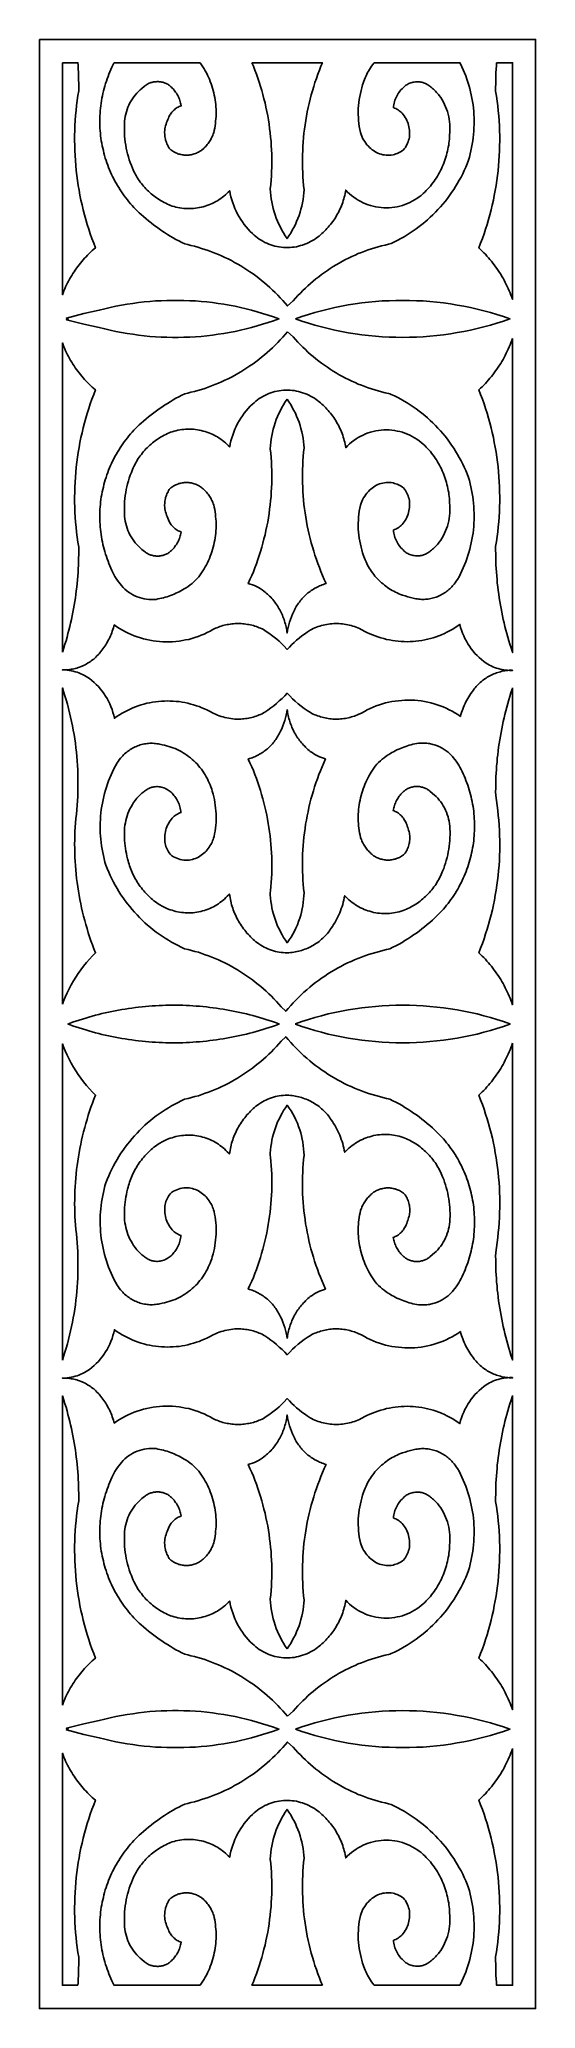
# Model space of a CAD drawing. Header units: centimetres. Extents: x -1.09 to 1.09, y -4.33 to 4.33.
import ezdxf

# ---------------------------------------------------------------- set-up
doc = ezdxf.new("R2010")
doc.units = ezdxf.units.CM
doc.header["$MEASUREMENT"] = 0
doc.layers.add('Layer 1', color=7, linetype='Continuous')

msp = doc.modelspace()

# ---------------------------------------------------------------- linework, layer by layer
at = {"layer": 'Layer 1', "color": 177}
for points, knots in [([(-1.09271, 4.33143), (-1.09271, 4.33143), (1.09271, 4.33143), (1.09271, 4.33143), (1.09271, 4.33143), (1.09271, 4.33143), (1.09271, -4.33143), (1.09271, -4.33143), (1.09271, -4.33143), (1.09271, -4.33143), (-1.09271, -4.33143), (-1.09271, -4.33143), (-1.09271, -4.33143), (-1.09271, -4.33143), (-1.09271, 4.33143), (-1.09271, 4.33143)], [0, 0, 0, 0, 0.2, 0.2, 0.2, 0.2, 0.4, 0.4, 0.4, 0.4, 0.6, 0.6, 0.6, 0.6, 1, 1, 1, 1]), ([(-0.99088, 4.22877), (-0.99088, 4.22877), (-0.92315, 4.22877), (-0.92315, 4.22877), (-0.92315, 4.22877), (-0.92315, 4.22877), (-0.92227, 4.21833), (-0.92227, 4.21833), (-0.92227, 4.21833), (-0.92227, 4.21833), (-0.92127, 4.20201), (-0.92127, 4.20201), (-0.92127, 4.20201), (-0.92127, 4.20201), (-0.92062, 4.18602), (-0.92062, 4.18602), (-0.92062, 4.18602), (-0.92062, 4.18602), (-0.91996, 4.17003), (-0.91996, 4.17003), (-0.91996, 4.17003), (-0.91996, 4.17003), (-0.91963, 4.15404), (-0.91963, 4.15404), (-0.91963, 4.15404), (-0.91963, 4.15404), (-0.9193, 4.13805), (-0.9193, 4.13805), (-0.9193, 4.13805), (-0.9193, 4.13805), (-0.9193, 4.12172), (-0.9193, 4.12172), (-0.9193, 4.12172), (-0.9193, 4.12172), (-0.9193, 4.10574), (-0.9193, 4.10574), (-0.9193, 4.10574), (-0.9193, 4.10574), (-0.92292, 4.08408), (-0.92292, 4.08408), (-0.92292, 4.08408), (-0.92292, 4.08408), (-0.92623, 4.06209), (-0.92623, 4.06209), (-0.92623, 4.06209), (-0.92623, 4.06209), (-0.92886, 4.04044), (-0.92886, 4.04044), (-0.92886, 4.04044), (-0.92886, 4.04044), (-0.93117, 4.01845), (-0.93117, 4.01845), (-0.93117, 4.01845), (-0.93117, 4.01845), (-0.93314, 3.99647), (-0.93314, 3.99647), (-0.93314, 3.99647), (-0.93314, 3.99647), (-0.93479, 3.97448), (-0.93479, 3.97448), (-0.93479, 3.97448), (-0.93479, 3.97448), (-0.93611, 3.95249), (-0.93611, 3.95249), (-0.93611, 3.95249), (-0.93611, 3.95249), (-0.93676, 3.93051), (-0.93676, 3.93051), (-0.93676, 3.93051), (-0.93676, 3.93051), (-0.93742, 3.90885), (-0.93742, 3.90885), (-0.93742, 3.90885), (-0.93742, 3.90885), (-0.93742, 3.88686), (-0.93742, 3.88686), (-0.93742, 3.88686), (-0.93742, 3.88686), (-0.93709, 3.86487), (-0.93709, 3.86487), (-0.93709, 3.86487), (-0.93709, 3.86487), (-0.93644, 3.84289), (-0.93644, 3.84289), (-0.93644, 3.84289), (-0.93644, 3.84289), (-0.93544, 3.82057), (-0.93544, 3.82057), (-0.93544, 3.82057), (-0.93544, 3.82057), (-0.93413, 3.79859), (-0.93413, 3.79859), (-0.93413, 3.79859), (-0.93413, 3.79859), (-0.93248, 3.7766), (-0.93248, 3.7766), (-0.93248, 3.7766), (-0.93248, 3.7766), (-0.93017, 3.75494), (-0.93017, 3.75494), (-0.93017, 3.75494), (-0.93017, 3.75494), (-0.92787, 3.73296), (-0.92787, 3.73296), (-0.92787, 3.73296), (-0.92787, 3.73296), (-0.9249, 3.71097), (-0.9249, 3.71097), (-0.9249, 3.71097), (-0.9249, 3.71097), (-0.92161, 3.68932), (-0.92161, 3.68932), (-0.92161, 3.68932), (-0.92161, 3.68932), (-0.91798, 3.66766), (-0.91798, 3.66766), (-0.91798, 3.66766), (-0.91798, 3.66766), (-0.9137, 3.64601), (-0.9137, 3.64601), (-0.9137, 3.64601), (-0.9137, 3.64601), (-0.90942, 3.62436), (-0.90942, 3.62436), (-0.90942, 3.62436), (-0.90942, 3.62436), (-0.90481, 3.60303), (-0.90481, 3.60303), (-0.90481, 3.60303), (-0.90481, 3.60303), (-0.89954, 3.58138), (-0.89954, 3.58138), (-0.89954, 3.58138), (-0.89954, 3.58138), (-0.89393, 3.56006), (-0.89393, 3.56006), (-0.89393, 3.56006), (-0.89393, 3.56006), (-0.88833, 3.53907), (-0.88833, 3.53907), (-0.88833, 3.53907), (-0.88833, 3.53907), (-0.88208, 3.51775), (-0.88208, 3.51775), (-0.88208, 3.51775), (-0.88208, 3.51775), (-0.87549, 3.49676), (-0.87549, 3.49676), (-0.87549, 3.49676), (-0.87549, 3.49676), (-0.86824, 3.47611), (-0.86824, 3.47611), (-0.86824, 3.47611), (-0.86824, 3.47611), (-0.86099, 3.45513), (-0.86099, 3.45513), (-0.86099, 3.45513), (-0.86099, 3.45513), (-0.85341, 3.4348), (-0.85341, 3.4348), (-0.85341, 3.4348), (-0.85341, 3.4348), (-0.84551, 3.41415), (-0.84551, 3.41415), (-0.84551, 3.41415), (-0.84551, 3.41415), (-0.85243, 3.40849), (-0.85243, 3.40849), (-0.85243, 3.40849), (-0.85243, 3.40849), (-0.85967, 3.40215), (-0.85967, 3.40215), (-0.85967, 3.40215), (-0.85967, 3.40215), (-0.86692, 3.39549), (-0.86692, 3.39549), (-0.86692, 3.39549), (-0.86692, 3.39549), (-0.87351, 3.38883), (-0.87351, 3.38883), (-0.87351, 3.38883), (-0.87351, 3.38883), (-0.88043, 3.3825), (-0.88043, 3.3825), (-0.88043, 3.3825), (-0.88043, 3.3825), (-0.88702, 3.3755), (-0.88702, 3.3755), (-0.88702, 3.3755), (-0.88702, 3.3755), (-0.89328, 3.36851), (-0.89328, 3.36851), (-0.89328, 3.36851), (-0.89328, 3.36851), (-0.89987, 3.36184), (-0.89987, 3.36184), (-0.89987, 3.36184), (-0.89987, 3.36184), (-0.90612, 3.35451), (-0.90612, 3.35451), (-0.90612, 3.35451), (-0.90612, 3.35451), (-0.91206, 3.34719), (-0.91206, 3.34719), (-0.91206, 3.34719), (-0.91206, 3.34719), (-0.91798, 3.33986), (-0.91798, 3.33986), (-0.91798, 3.33986), (-0.91798, 3.33986), (-0.92392, 3.33219), (-0.92392, 3.33219), (-0.92392, 3.33219), (-0.92392, 3.33219), (-0.92952, 3.32487), (-0.92952, 3.32487), (-0.92952, 3.32487), (-0.92952, 3.32487), (-0.93479, 3.31687), (-0.93479, 3.31687), (-0.93479, 3.31687), (-0.93479, 3.31687), (-0.94006, 3.30888), (-0.94006, 3.30888), (-0.94006, 3.30888), (-0.94006, 3.30888), (-0.94533, 3.30121), (-0.94533, 3.30121), (-0.94533, 3.30121), (-0.94533, 3.30121), (-0.95027, 3.29288), (-0.95027, 3.29288), (-0.95027, 3.29288), (-0.95027, 3.29288), (-0.95521, 3.28456), (-0.95521, 3.28456), (-0.95521, 3.28456), (-0.95521, 3.28456), (-0.95982, 3.27656), (-0.95982, 3.27656), (-0.95982, 3.27656), (-0.95982, 3.27656), (-0.96443, 3.26824), (-0.96443, 3.26824), (-0.96443, 3.26824), (-0.96443, 3.26824), (-0.96905, 3.25991), (-0.96905, 3.25991), (-0.96905, 3.25991), (-0.96905, 3.25991), (-0.97267, 3.25125), (-0.97267, 3.25125), (-0.97267, 3.25125), (-0.97267, 3.25125), (-0.97695, 3.24291), (-0.97695, 3.24291), (-0.97695, 3.24291), (-0.97695, 3.24291), (-0.98091, 3.23392), (-0.98091, 3.23392), (-0.98091, 3.23392), (-0.98091, 3.23392), (-0.98453, 3.22493), (-0.98453, 3.22493), (-0.98453, 3.22493), (-0.98453, 3.22493), (-0.98816, 3.21627), (-0.98816, 3.21627), (-0.98816, 3.21627), (-0.98816, 3.21627), (-0.99088, 3.208), (-0.99088, 3.208), (-0.99088, 3.208), (-0.99088, 3.208), (-0.99088, 4.22877), (-0.99088, 4.22877)], [0, 0, 0, 0, 0.0142857, 0.0142857, 0.0142857, 0.0142857, 0.0285714, 0.0285714, 0.0285714, 0.0285714, 0.0428571, 0.0428571, 0.0428571, 0.0428571, 0.0571429, 0.0571429, 0.0571429, 0.0571429, 0.0714286, 0.0714286, 0.0714286, 0.0714286, 0.0857143, 0.0857143, 0.0857143, 0.0857143, 0.1, 0.1, 0.1, 0.1, 0.1142857, 0.1142857, 0.1142857, 0.1142857, 0.1285714, 0.1285714, 0.1285714, 0.1285714, 0.1428571, 0.1428571, 0.1428571, 0.1428571, 0.1571429, 0.1571429, 0.1571429, 0.1571429, 0.1714286, 0.1714286, 0.1714286, 0.1714286, 0.1857143, 0.1857143, 0.1857143, 0.1857143, 0.2, 0.2, 0.2, 0.2, 0.2142857, 0.2142857, 0.2142857, 0.2142857, 0.2285714, 0.2285714, 0.2285714, 0.2285714, 0.2428571, 0.2428571, 0.2428571, 0.2428571, 0.2571429, 0.2571429, 0.2571429, 0.2571429, 0.2714286, 0.2714286, 0.2714286, 0.2714286, 0.2857143, 0.2857143, 0.2857143, 0.2857143, 0.3, 0.3, 0.3, 0.3, 0.3142857, 0.3142857, 0.3142857, 0.3142857, 0.3285714, 0.3285714, 0.3285714, 0.3285714, 0.3428571, 0.3428571, 0.3428571, 0.3428571, 0.3571429, 0.3571429, 0.3571429, 0.3571429, 0.3714286, 0.3714286, 0.3714286, 0.3714286, 0.3857143, 0.3857143, 0.3857143, 0.3857143, 0.4, 0.4, 0.4, 0.4, 0.4142857, 0.4142857, 0.4142857, 0.4142857, 0.4285714, 0.4285714, 0.4285714, 0.4285714, 0.4428571, 0.4428571, 0.4428571, 0.4428571, 0.4571429, 0.4571429, 0.4571429, 0.4571429, 0.4714286, 0.4714286, 0.4714286, 0.4714286, 0.4857143, 0.4857143, 0.4857143, 0.4857143, 0.5, 0.5, 0.5, 0.5, 0.5142857, 0.5142857, 0.5142857, 0.5142857, 0.5285714, 0.5285714, 0.5285714, 0.5285714, 0.5428571, 0.5428571, 0.5428571, 0.5428571, 0.5571429, 0.5571429, 0.5571429, 0.5571429, 0.5714286, 0.5714286, 0.5714286, 0.5714286, 0.5857143, 0.5857143, 0.5857143, 0.5857143, 0.6, 0.6, 0.6, 0.6, 0.6142857, 0.6142857, 0.6142857, 0.6142857, 0.6285714, 0.6285714, 0.6285714, 0.6285714, 0.6428571, 0.6428571, 0.6428571, 0.6428571, 0.6571429, 0.6571429, 0.6571429, 0.6571429, 0.6714286, 0.6714286, 0.6714286, 0.6714286, 0.6857143, 0.6857143, 0.6857143, 0.6857143, 0.7, 0.7, 0.7, 0.7, 0.7142857, 0.7142857, 0.7142857, 0.7142857, 0.7285714, 0.7285714, 0.7285714, 0.7285714, 0.7428571, 0.7428571, 0.7428571, 0.7428571, 0.7571429, 0.7571429, 0.7571429, 0.7571429, 0.7714286, 0.7714286, 0.7714286, 0.7714286, 0.7857143, 0.7857143, 0.7857143, 0.7857143, 0.8, 0.8, 0.8, 0.8, 0.8142857, 0.8142857, 0.8142857, 0.8142857, 0.8285714, 0.8285714, 0.8285714, 0.8285714, 0.8428571, 0.8428571, 0.8428571, 0.8428571, 0.8571429, 0.8571429, 0.8571429, 0.8571429, 0.8714286, 0.8714286, 0.8714286, 0.8714286, 0.8857143, 0.8857143, 0.8857143, 0.8857143, 0.9, 0.9, 0.9, 0.9, 0.9142857, 0.9142857, 0.9142857, 0.9142857, 0.9285714, 0.9285714, 0.9285714, 0.9285714, 0.9428571, 0.9428571, 0.9428571, 0.9428571, 0.9571429, 0.9571429, 0.9571429, 0.9571429, 0.9714286, 0.9714286, 0.9714286, 0.9714286, 1, 1, 1, 1]), ([(-0.76359, 4.22877), (-0.76359, 4.22877), (-0.38484, 4.22877), (-0.38484, 4.22877), (-0.38484, 4.22877), (-0.38484, 4.22877), (-0.38429, 4.22799), (-0.38429, 4.22799), (-0.38429, 4.22799), (-0.38429, 4.22799), (-0.37836, 4.21967), (-0.37836, 4.21967), (-0.37836, 4.21967), (-0.37836, 4.21967), (-0.37309, 4.211), (-0.37309, 4.211), (-0.37309, 4.211), (-0.37309, 4.211), (-0.36749, 4.20167), (-0.36749, 4.20167), (-0.36749, 4.20167), (-0.36749, 4.20167), (-0.36221, 4.19302), (-0.36221, 4.19302), (-0.36221, 4.19302), (-0.36221, 4.19302), (-0.35727, 4.18369), (-0.35727, 4.18369), (-0.35727, 4.18369), (-0.35727, 4.18369), (-0.35266, 4.17469), (-0.35266, 4.17469), (-0.35266, 4.17469), (-0.35266, 4.17469), (-0.34838, 4.16503), (-0.34838, 4.16503), (-0.34838, 4.16503), (-0.34838, 4.16503), (-0.3441, 4.1557), (-0.3441, 4.1557), (-0.3441, 4.1557), (-0.3441, 4.1557), (-0.34014, 4.14571), (-0.34014, 4.14571), (-0.34014, 4.14571), (-0.34014, 4.14571), (-0.33652, 4.13638), (-0.33652, 4.13638), (-0.33652, 4.13638), (-0.33652, 4.13638), (-0.33323, 4.12639), (-0.33323, 4.12639), (-0.33323, 4.12639), (-0.33323, 4.12639), (-0.33026, 4.11639), (-0.33026, 4.11639), (-0.33026, 4.11639), (-0.33026, 4.11639), (-0.32729, 4.1064), (-0.32729, 4.1064), (-0.32729, 4.1064), (-0.32729, 4.1064), (-0.32499, 4.09641), (-0.32499, 4.09641), (-0.32499, 4.09641), (-0.32499, 4.09641), (-0.32268, 4.08608), (-0.32268, 4.08608), (-0.32268, 4.08608), (-0.32268, 4.08608), (-0.32071, 4.07575), (-0.32071, 4.07575), (-0.32071, 4.07575), (-0.32071, 4.07575), (-0.31873, 4.06543), (-0.31873, 4.06543), (-0.31873, 4.06543), (-0.31873, 4.06543), (-0.31741, 4.0551), (-0.31741, 4.0551), (-0.31741, 4.0551), (-0.31741, 4.0551), (-0.31609, 4.04477), (-0.31609, 4.04477), (-0.31609, 4.04477), (-0.31609, 4.04477), (-0.31543, 4.03411), (-0.31543, 4.03411), (-0.31543, 4.03411), (-0.31543, 4.03411), (-0.31477, 4.02411), (-0.31477, 4.02411), (-0.31477, 4.02411), (-0.31477, 4.02411), (-0.31445, 4.01346), (-0.31445, 4.01346), (-0.31445, 4.01346), (-0.31445, 4.01346), (-0.31445, 4.00313), (-0.31445, 4.00313), (-0.31445, 4.00313), (-0.31445, 4.00313), (-0.31477, 3.99247), (-0.31477, 3.99247), (-0.31477, 3.99247), (-0.31477, 3.99247), (-0.31543, 3.98247), (-0.31543, 3.98247), (-0.31543, 3.98247), (-0.31543, 3.98247), (-0.31642, 3.97181), (-0.31642, 3.97181), (-0.31642, 3.97181), (-0.31642, 3.97181), (-0.31741, 3.96149), (-0.31741, 3.96149), (-0.31741, 3.96149), (-0.31741, 3.96149), (-0.31873, 3.95116), (-0.31873, 3.95116), (-0.31873, 3.95116), (-0.31873, 3.95116), (-0.32071, 3.94117), (-0.32071, 3.94117), (-0.32071, 3.94117), (-0.32071, 3.94117), (-0.32268, 3.93051), (-0.32268, 3.93051), (-0.32268, 3.93051), (-0.32268, 3.93051), (-0.32499, 3.92051), (-0.32499, 3.92051), (-0.32499, 3.92051), (-0.32499, 3.92051), (-0.32664, 3.91552), (-0.32664, 3.91552), (-0.32664, 3.91552), (-0.32664, 3.91552), (-0.32894, 3.91052), (-0.32894, 3.91052), (-0.32894, 3.91052), (-0.32894, 3.91052), (-0.33092, 3.90586), (-0.33092, 3.90586), (-0.33092, 3.90586), (-0.33092, 3.90586), (-0.33289, 3.90086), (-0.33289, 3.90086), (-0.33289, 3.90086), (-0.33289, 3.90086), (-0.33553, 3.89586), (-0.33553, 3.89586), (-0.33553, 3.89586), (-0.33553, 3.89586), (-0.33817, 3.8912), (-0.33817, 3.8912), (-0.33817, 3.8912), (-0.33817, 3.8912), (-0.3408, 3.88686), (-0.3408, 3.88686), (-0.3408, 3.88686), (-0.3408, 3.88686), (-0.34377, 3.8822), (-0.34377, 3.8822), (-0.34377, 3.8822), (-0.34377, 3.8822), (-0.34706, 3.87753), (-0.34706, 3.87753), (-0.34706, 3.87753), (-0.34706, 3.87753), (-0.35002, 3.87321), (-0.35002, 3.87321), (-0.35002, 3.87321), (-0.35002, 3.87321), (-0.35332, 3.86888), (-0.35332, 3.86888), (-0.35332, 3.86888), (-0.35332, 3.86888), (-0.35662, 3.86487), (-0.35662, 3.86487), (-0.35662, 3.86487), (-0.35662, 3.86487), (-0.36024, 3.86088), (-0.36024, 3.86088), (-0.36024, 3.86088), (-0.36024, 3.86088), (-0.36386, 3.85688), (-0.36386, 3.85688), (-0.36386, 3.85688), (-0.36386, 3.85688), (-0.36782, 3.85322), (-0.36782, 3.85322), (-0.36782, 3.85322), (-0.36782, 3.85322), (-0.37177, 3.84922), (-0.37177, 3.84922), (-0.37177, 3.84922), (-0.37177, 3.84922), (-0.37539, 3.84656), (-0.37539, 3.84656), (-0.37539, 3.84656), (-0.37539, 3.84656), (-0.37934, 3.84322), (-0.37934, 3.84322), (-0.37934, 3.84322), (-0.37934, 3.84322), (-0.38363, 3.84055), (-0.38363, 3.84055), (-0.38363, 3.84055), (-0.38363, 3.84055), (-0.38791, 3.83789), (-0.38791, 3.83789), (-0.38791, 3.83789), (-0.38791, 3.83789), (-0.3922, 3.83523), (-0.3922, 3.83523), (-0.3922, 3.83523), (-0.3922, 3.83523), (-0.39648, 3.83323), (-0.39648, 3.83323), (-0.39648, 3.83323), (-0.39648, 3.83323), (-0.40109, 3.8309), (-0.40109, 3.8309), (-0.40109, 3.8309), (-0.40109, 3.8309), (-0.4057, 3.82923), (-0.4057, 3.82923), (-0.4057, 3.82923), (-0.4057, 3.82923), (-0.41031, 3.82756), (-0.41031, 3.82756), (-0.41031, 3.82756), (-0.41031, 3.82756), (-0.41493, 3.8259), (-0.41493, 3.8259), (-0.41493, 3.8259), (-0.41493, 3.8259), (-0.41954, 3.82523), (-0.41954, 3.82523), (-0.41954, 3.82523), (-0.41954, 3.82523), (-0.42448, 3.8239), (-0.42448, 3.8239), (-0.42448, 3.8239), (-0.42448, 3.8239), (-0.42942, 3.82323), (-0.42942, 3.82323), (-0.42942, 3.82323), (-0.42942, 3.82323), (-0.4347, 3.82257), (-0.4347, 3.82257), (-0.4347, 3.82257), (-0.4347, 3.82257), (-0.43931, 3.82224), (-0.43931, 3.82224), (-0.43931, 3.82224), (-0.43931, 3.82224), (-0.44425, 3.82224), (-0.44425, 3.82224), (-0.44425, 3.82224), (-0.44425, 3.82224), (-0.44919, 3.82224), (-0.44919, 3.82224), (-0.44919, 3.82224), (-0.44919, 3.82224), (-0.45446, 3.82257), (-0.45446, 3.82257), (-0.45446, 3.82257), (-0.45446, 3.82257), (-0.45907, 3.8229), (-0.45907, 3.8229), (-0.45907, 3.8229), (-0.45907, 3.8229), (-0.46401, 3.8239), (-0.46401, 3.8239), (-0.46401, 3.8239), (-0.46401, 3.8239), (-0.46896, 3.82457), (-0.46896, 3.82457), (-0.46896, 3.82457), (-0.46896, 3.82457), (-0.4739, 3.8259), (-0.4739, 3.8259), (-0.4739, 3.8259), (-0.4739, 3.8259), (-0.47818, 3.8269), (-0.47818, 3.8269), (-0.47818, 3.8269), (-0.47818, 3.8269), (-0.48312, 3.82857), (-0.48312, 3.82857), (-0.48312, 3.82857), (-0.48312, 3.82857), (-0.48773, 3.83023), (-0.48773, 3.83023), (-0.48773, 3.83023), (-0.48773, 3.83023), (-0.49234, 3.83223), (-0.49234, 3.83223), (-0.49234, 3.83223), (-0.49234, 3.83223), (-0.49696, 3.83456), (-0.49696, 3.83456), (-0.49696, 3.83456), (-0.49696, 3.83456), (-0.50091, 3.83689), (-0.50091, 3.83689), (-0.50091, 3.83689), (-0.50091, 3.83689), (-0.50519, 3.83956), (-0.50519, 3.83956), (-0.50519, 3.83956), (-0.50519, 3.83956), (-0.50947, 3.84222), (-0.50947, 3.84222), (-0.50947, 3.84222), (-0.50947, 3.84222), (-0.51343, 3.84522), (-0.51343, 3.84522), (-0.51343, 3.84522), (-0.51343, 3.84522), (-0.51738, 3.84822), (-0.51738, 3.84822), (-0.51738, 3.84822), (-0.51738, 3.84822), (-0.52035, 3.85288), (-0.52035, 3.85288), (-0.52035, 3.85288), (-0.52035, 3.85288), (-0.52331, 3.85755), (-0.52331, 3.85755), (-0.52331, 3.85755), (-0.52331, 3.85755), (-0.52595, 3.86221), (-0.52595, 3.86221), (-0.52595, 3.86221), (-0.52595, 3.86221), (-0.52858, 3.86721), (-0.52858, 3.86721), (-0.52858, 3.86721), (-0.52858, 3.86721), (-0.53089, 3.87187), (-0.53089, 3.87187), (-0.53089, 3.87187), (-0.53089, 3.87187), (-0.53287, 3.8772), (-0.53287, 3.8772), (-0.53287, 3.8772), (-0.53287, 3.8772), (-0.53485, 3.8822), (-0.53485, 3.8822), (-0.53485, 3.8822), (-0.53485, 3.8822), (-0.53649, 3.88753), (-0.53649, 3.88753), (-0.53649, 3.88753), (-0.53649, 3.88753), (-0.53781, 3.89253), (-0.53781, 3.89253), (-0.53781, 3.89253), (-0.53781, 3.89253), (-0.5388, 3.89819), (-0.5388, 3.89819), (-0.5388, 3.89819), (-0.5388, 3.89819), (-0.53979, 3.90352), (-0.53979, 3.90352), (-0.53979, 3.90352), (-0.53979, 3.90352), (-0.54045, 3.90885), (-0.54045, 3.90885), (-0.54045, 3.90885), (-0.54045, 3.90885), (-0.54077, 3.91418), (-0.54077, 3.91418), (-0.54077, 3.91418), (-0.54077, 3.91418), (-0.5411, 3.91984), (-0.5411, 3.91984), (-0.5411, 3.91984), (-0.5411, 3.91984), (-0.5411, 3.92517), (-0.5411, 3.92517), (-0.5411, 3.92517), (-0.5411, 3.92517), (-0.54077, 3.93051), (-0.54077, 3.93051), (-0.54077, 3.93051), (-0.54077, 3.93051), (-0.53979, 3.93783), (-0.53979, 3.93783), (-0.53979, 3.93783), (-0.53979, 3.93783), (-0.53814, 3.94483), (-0.53814, 3.94483), (-0.53814, 3.94483), (-0.53814, 3.94483), (-0.53682, 3.95149), (-0.53682, 3.95149), (-0.53682, 3.95149), (-0.53682, 3.95149), (-0.53485, 3.95849), (-0.53485, 3.95849), (-0.53485, 3.95849), (-0.53485, 3.95849), (-0.53254, 3.96549), (-0.53254, 3.96549), (-0.53254, 3.96549), (-0.53254, 3.96549), (-0.53023, 3.97215), (-0.53023, 3.97215), (-0.53023, 3.97215), (-0.53023, 3.97215), (-0.5276, 3.97881), (-0.5276, 3.97881), (-0.5276, 3.97881), (-0.5276, 3.97881), (-0.52463, 3.98547), (-0.52463, 3.98547), (-0.52463, 3.98547), (-0.52463, 3.98547), (-0.52232, 3.99014), (-0.52232, 3.99014), (-0.52232, 3.99014), (-0.52232, 3.99014), (-0.52002, 3.99447), (-0.52002, 3.99447), (-0.52002, 3.99447), (-0.52002, 3.99447), (-0.51772, 3.9988), (-0.51772, 3.9988), (-0.51772, 3.9988), (-0.51772, 3.9988), (-0.51507, 4.00313), (-0.51507, 4.00313), (-0.51507, 4.00313), (-0.51507, 4.00313), (-0.51211, 4.00746), (-0.51211, 4.00746), (-0.51211, 4.00746), (-0.51211, 4.00746), (-0.50915, 4.01146), (-0.50915, 4.01146), (-0.50915, 4.01146), (-0.50915, 4.01146), (-0.50553, 4.01513), (-0.50553, 4.01513), (-0.50553, 4.01513), (-0.50553, 4.01513), (-0.5019, 4.01879), (-0.5019, 4.01879), (-0.5019, 4.01879), (-0.5019, 4.01879), (-0.49828, 4.02212), (-0.49828, 4.02212), (-0.49828, 4.02212), (-0.49828, 4.02212), (-0.49465, 4.02545), (-0.49465, 4.02545), (-0.49465, 4.02545), (-0.49465, 4.02545), (-0.49036, 4.02845), (-0.49036, 4.02845), (-0.49036, 4.02845), (-0.49036, 4.02845), (-0.48609, 4.03111), (-0.48609, 4.03111), (-0.48609, 4.03111), (-0.48609, 4.03111), (-0.4818, 4.03378), (-0.4818, 4.03378), (-0.4818, 4.03378), (-0.4818, 4.03378), (-0.47719, 4.03578), (-0.47719, 4.03578), (-0.47719, 4.03578), (-0.47719, 4.03578), (-0.4729, 4.03811), (-0.4729, 4.03811), (-0.4729, 4.03811), (-0.4729, 4.03811), (-0.46796, 4.03977), (-0.46796, 4.03977), (-0.46796, 4.03977), (-0.46796, 4.03977), (-0.46928, 4.04577), (-0.46928, 4.04577), (-0.46928, 4.04577), (-0.46928, 4.04577), (-0.4706, 4.05143), (-0.4706, 4.05143), (-0.4706, 4.05143), (-0.4706, 4.05143), (-0.47225, 4.05676), (-0.47225, 4.05676), (-0.47225, 4.05676), (-0.47225, 4.05676), (-0.4739, 4.06276), (-0.4739, 4.06276), (-0.4739, 4.06276), (-0.4739, 4.06276), (-0.47621, 4.06809), (-0.47621, 4.06809), (-0.47621, 4.06809), (-0.47621, 4.06809), (-0.47818, 4.07375), (-0.47818, 4.07375), (-0.47818, 4.07375), (-0.47818, 4.07375), (-0.48048, 4.07875), (-0.48048, 4.07875), (-0.48048, 4.07875), (-0.48048, 4.07875), (-0.48312, 4.08408), (-0.48312, 4.08408), (-0.48312, 4.08408), (-0.48312, 4.08408), (-0.48609, 4.08941), (-0.48609, 4.08941), (-0.48609, 4.08941), (-0.48609, 4.08941), (-0.48938, 4.09441), (-0.48938, 4.09441), (-0.48938, 4.09441), (-0.48938, 4.09441), (-0.49267, 4.09907), (-0.49267, 4.09907), (-0.49267, 4.09907), (-0.49267, 4.09907), (-0.49597, 4.10407), (-0.49597, 4.10407), (-0.49597, 4.10407), (-0.49597, 4.10407), (-0.49926, 4.10873), (-0.49926, 4.10873), (-0.49926, 4.10873), (-0.49926, 4.10873), (-0.50322, 4.11339), (-0.50322, 4.11339), (-0.50322, 4.11339), (-0.50322, 4.11339), (-0.50717, 4.1174), (-0.50717, 4.1174), (-0.50717, 4.1174), (-0.50717, 4.1174), (-0.51145, 4.12139), (-0.51145, 4.12139), (-0.51145, 4.12139), (-0.51145, 4.12139), (-0.51475, 4.12439), (-0.51475, 4.12439), (-0.51475, 4.12439), (-0.51475, 4.12439), (-0.51772, 4.12672), (-0.51772, 4.12672), (-0.51772, 4.12672), (-0.51772, 4.12672), (-0.52068, 4.12938), (-0.52068, 4.12938), (-0.52068, 4.12938), (-0.52068, 4.12938), (-0.52397, 4.13138), (-0.52397, 4.13138), (-0.52397, 4.13138), (-0.52397, 4.13138), (-0.5276, 4.13372), (-0.5276, 4.13372), (-0.5276, 4.13372), (-0.5276, 4.13372), (-0.53122, 4.13572), (-0.53122, 4.13572), (-0.53122, 4.13572), (-0.53122, 4.13572), (-0.53485, 4.13738), (-0.53485, 4.13738), (-0.53485, 4.13738), (-0.53485, 4.13738), (-0.53814, 4.13871), (-0.53814, 4.13871), (-0.53814, 4.13871), (-0.53814, 4.13871), (-0.54209, 4.14005), (-0.54209, 4.14005), (-0.54209, 4.14005), (-0.54209, 4.14005), (-0.54571, 4.14138), (-0.54571, 4.14138), (-0.54571, 4.14138), (-0.54571, 4.14138), (-0.54967, 4.14271), (-0.54967, 4.14271), (-0.54967, 4.14271), (-0.54967, 4.14271), (-0.55362, 4.14371), (-0.55362, 4.14371), (-0.55362, 4.14371), (-0.55362, 4.14371), (-0.55758, 4.14438), (-0.55758, 4.14438), (-0.55758, 4.14438), (-0.55758, 4.14438), (-0.56153, 4.14505), (-0.56153, 4.14505), (-0.56153, 4.14505), (-0.56153, 4.14505), (-0.56548, 4.14538), (-0.56548, 4.14538), (-0.56548, 4.14538), (-0.56548, 4.14538), (-0.56944, 4.14571), (-0.56944, 4.14571), (-0.56944, 4.14571), (-0.56944, 4.14571), (-0.57372, 4.14571), (-0.57372, 4.14571), (-0.57372, 4.14571), (-0.57372, 4.14571), (-0.57767, 4.14538), (-0.57767, 4.14538), (-0.57767, 4.14538), (-0.57767, 4.14538), (-0.58129, 4.14505), (-0.58129, 4.14505), (-0.58129, 4.14505), (-0.58129, 4.14505), (-0.58558, 4.14471), (-0.58558, 4.14471), (-0.58558, 4.14471), (-0.58558, 4.14471), (-0.58953, 4.14404), (-0.58953, 4.14404), (-0.58953, 4.14404), (-0.58953, 4.14404), (-0.59348, 4.14305), (-0.59348, 4.14305), (-0.59348, 4.14305), (-0.59348, 4.14305), (-0.59744, 4.14205), (-0.59744, 4.14205), (-0.59744, 4.14205), (-0.59744, 4.14205), (-0.60106, 4.14105), (-0.60106, 4.14105), (-0.60106, 4.14105), (-0.60106, 4.14105), (-0.60469, 4.13972), (-0.60469, 4.13972), (-0.60469, 4.13972), (-0.60469, 4.13972), (-0.60863, 4.13838), (-0.60863, 4.13838), (-0.60863, 4.13838), (-0.60863, 4.13838), (-0.61226, 4.13671), (-0.61226, 4.13671), (-0.61226, 4.13671), (-0.61226, 4.13671), (-0.61588, 4.13472), (-0.61588, 4.13472), (-0.61588, 4.13472), (-0.61588, 4.13472), (-0.61951, 4.13272), (-0.61951, 4.13272), (-0.61951, 4.13272), (-0.61951, 4.13272), (-0.62247, 4.13072), (-0.62247, 4.13072), (-0.62247, 4.13072), (-0.62247, 4.13072), (-0.62577, 4.12839), (-0.62577, 4.12839), (-0.62577, 4.12839), (-0.62577, 4.12839), (-0.62906, 4.12572), (-0.62906, 4.12572), (-0.62906, 4.12572), (-0.62906, 4.12572), (-0.64093, 4.11606), (-0.64093, 4.11606), (-0.64093, 4.11606), (-0.64093, 4.11606), (-0.6485, 4.1094), (-0.6485, 4.1094), (-0.6485, 4.1094), (-0.6485, 4.1094), (-0.65641, 4.10206), (-0.65641, 4.10206), (-0.65641, 4.10206), (-0.65641, 4.10206), (-0.66333, 4.09474), (-0.66333, 4.09474), (-0.66333, 4.09474), (-0.66333, 4.09474), (-0.67025, 4.08674), (-0.67025, 4.08674), (-0.67025, 4.08674), (-0.67025, 4.08674), (-0.67683, 4.07809), (-0.67683, 4.07809), (-0.67683, 4.07809), (-0.67683, 4.07809), (-0.68277, 4.06975), (-0.68277, 4.06975), (-0.68277, 4.06975), (-0.68277, 4.06975), (-0.68836, 4.06076), (-0.68836, 4.06076), (-0.68836, 4.06076), (-0.68836, 4.06076), (-0.69363, 4.05176), (-0.69363, 4.05176), (-0.69363, 4.05176), (-0.69363, 4.05176), (-0.69858, 4.0421), (-0.69858, 4.0421), (-0.69858, 4.0421), (-0.69858, 4.0421), (-0.70253, 4.03278), (-0.70253, 4.03278), (-0.70253, 4.03278), (-0.70253, 4.03278), (-0.70615, 4.02278), (-0.70615, 4.02278), (-0.70615, 4.02278), (-0.70615, 4.02278), (-0.70945, 4.01279), (-0.70945, 4.01279), (-0.70945, 4.01279), (-0.70945, 4.01279), (-0.71209, 4.00246), (-0.71209, 4.00246), (-0.71209, 4.00246), (-0.71209, 4.00246), (-0.71439, 3.99247), (-0.71439, 3.99247), (-0.71439, 3.99247), (-0.71439, 3.99247), (-0.71604, 3.98181), (-0.71604, 3.98181), (-0.71604, 3.98181), (-0.71604, 3.98181), (-0.71736, 3.97148), (-0.71736, 3.97148), (-0.71736, 3.97148), (-0.71736, 3.97148), (-0.71801, 3.95816), (-0.71801, 3.95816), (-0.71801, 3.95816), (-0.71801, 3.95816), (-0.71834, 3.94516), (-0.71834, 3.94516), (-0.71834, 3.94516), (-0.71834, 3.94516), (-0.71834, 3.93151), (-0.71834, 3.93151), (-0.71834, 3.93151), (-0.71834, 3.93151), (-0.71801, 3.91851), (-0.71801, 3.91851), (-0.71801, 3.91851), (-0.71801, 3.91851), (-0.71703, 3.90552), (-0.71703, 3.90552), (-0.71703, 3.90552), (-0.71703, 3.90552), (-0.71604, 3.89219), (-0.71604, 3.89219), (-0.71604, 3.89219), (-0.71604, 3.89219), (-0.71439, 3.8792), (-0.71439, 3.8792), (-0.71439, 3.8792), (-0.71439, 3.8792), (-0.71242, 3.86621), (-0.71242, 3.86621), (-0.71242, 3.86621), (-0.71242, 3.86621), (-0.70978, 3.85322), (-0.70978, 3.85322), (-0.70978, 3.85322), (-0.70978, 3.85322), (-0.70714, 3.84022), (-0.70714, 3.84022), (-0.70714, 3.84022), (-0.70714, 3.84022), (-0.70385, 3.82723), (-0.70385, 3.82723), (-0.70385, 3.82723), (-0.70385, 3.82723), (-0.70055, 3.81457), (-0.70055, 3.81457), (-0.70055, 3.81457), (-0.70055, 3.81457), (-0.6966, 3.80225), (-0.6966, 3.80225), (-0.6966, 3.80225), (-0.6966, 3.80225), (-0.69231, 3.78959), (-0.69231, 3.78959), (-0.69231, 3.78959), (-0.69231, 3.78959), (-0.68737, 3.77726), (-0.68737, 3.77726), (-0.68737, 3.77726), (-0.68737, 3.77726), (-0.68243, 3.76494), (-0.68243, 3.76494), (-0.68243, 3.76494), (-0.68243, 3.76494), (-0.67947, 3.75794), (-0.67947, 3.75794), (-0.67947, 3.75794), (-0.67947, 3.75794), (-0.67617, 3.75094), (-0.67617, 3.75094), (-0.67617, 3.75094), (-0.67617, 3.75094), (-0.67255, 3.74361), (-0.67255, 3.74361), (-0.67255, 3.74361), (-0.67255, 3.74361), (-0.66893, 3.73695), (-0.66893, 3.73695), (-0.66893, 3.73695), (-0.66893, 3.73695), (-0.66497, 3.73029), (-0.66497, 3.73029), (-0.66497, 3.73029), (-0.66497, 3.73029), (-0.66135, 3.72329), (-0.66135, 3.72329), (-0.66135, 3.72329), (-0.66135, 3.72329), (-0.65707, 3.71697), (-0.65707, 3.71697), (-0.65707, 3.71697), (-0.65707, 3.71697), (-0.65278, 3.7103), (-0.65278, 3.7103), (-0.65278, 3.7103), (-0.65278, 3.7103), (-0.64817, 3.70398), (-0.64817, 3.70398), (-0.64817, 3.70398), (-0.64817, 3.70398), (-0.64356, 3.69798), (-0.64356, 3.69798), (-0.64356, 3.69798), (-0.64356, 3.69798), (-0.63895, 3.69165), (-0.63895, 3.69165), (-0.63895, 3.69165), (-0.63895, 3.69165), (-0.63368, 3.68565), (-0.63368, 3.68565), (-0.63368, 3.68565), (-0.63368, 3.68565), (-0.62874, 3.67999), (-0.62874, 3.67999), (-0.62874, 3.67999), (-0.62874, 3.67999), (-0.62313, 3.67433), (-0.62313, 3.67433), (-0.62313, 3.67433), (-0.62313, 3.67433), (-0.61819, 3.66866), (-0.61819, 3.66866), (-0.61819, 3.66866), (-0.61819, 3.66866), (-0.61226, 3.663), (-0.61226, 3.663), (-0.61226, 3.663), (-0.61226, 3.663), (-0.60666, 3.658), (-0.60666, 3.658), (-0.60666, 3.658), (-0.60666, 3.658), (-0.60073, 3.65267), (-0.60073, 3.65267), (-0.60073, 3.65267), (-0.60073, 3.65267), (-0.5948, 3.64767), (-0.5948, 3.64767), (-0.5948, 3.64767), (-0.5948, 3.64767), (-0.58887, 3.64268), (-0.58887, 3.64268), (-0.58887, 3.64268), (-0.58887, 3.64268), (-0.58228, 3.63834), (-0.58228, 3.63834), (-0.58228, 3.63834), (-0.58228, 3.63834), (-0.57635, 3.63401), (-0.57635, 3.63401), (-0.57635, 3.63401), (-0.57635, 3.63401), (-0.56977, 3.62936), (-0.56977, 3.62936), (-0.56977, 3.62936), (-0.56977, 3.62936), (-0.56317, 3.62535), (-0.56317, 3.62535), (-0.56317, 3.62535), (-0.56317, 3.62535), (-0.55658, 3.62136), (-0.55658, 3.62136), (-0.55658, 3.62136), (-0.55658, 3.62136), (-0.55, 3.61769), (-0.55, 3.61769), (-0.55, 3.61769), (-0.55, 3.61769), (-0.54275, 3.61402), (-0.54275, 3.61402), (-0.54275, 3.61402), (-0.54275, 3.61402), (-0.53616, 3.61036), (-0.53616, 3.61036), (-0.53616, 3.61036), (-0.53616, 3.61036), (-0.52891, 3.60703), (-0.52891, 3.60703), (-0.52891, 3.60703), (-0.52891, 3.60703), (-0.52166, 3.60403), (-0.52166, 3.60403), (-0.52166, 3.60403), (-0.52166, 3.60403), (-0.51475, 3.60103), (-0.51475, 3.60103), (-0.51475, 3.60103), (-0.51475, 3.60103), (-0.5075, 3.59837), (-0.5075, 3.59837), (-0.5075, 3.59837), (-0.5075, 3.59837), (-0.49894, 3.59604), (-0.49894, 3.59604), (-0.49894, 3.59604), (-0.49894, 3.59604), (-0.49103, 3.59404), (-0.49103, 3.59404), (-0.49103, 3.59404), (-0.49103, 3.59404), (-0.48246, 3.59204), (-0.48246, 3.59204), (-0.48246, 3.59204), (-0.48246, 3.59204), (-0.47423, 3.59037), (-0.47423, 3.59037), (-0.47423, 3.59037), (-0.47423, 3.59037), (-0.46533, 3.58904), (-0.46533, 3.58904), (-0.46533, 3.58904), (-0.46533, 3.58904), (-0.45677, 3.58804), (-0.45677, 3.58804), (-0.45677, 3.58804), (-0.45677, 3.58804), (-0.44853, 3.58738), (-0.44853, 3.58738), (-0.44853, 3.58738), (-0.44853, 3.58738), (-0.43964, 3.58705), (-0.43964, 3.58705), (-0.43964, 3.58705), (-0.43964, 3.58705), (-0.43107, 3.58705), (-0.43107, 3.58705), (-0.43107, 3.58705), (-0.43107, 3.58705), (-0.4225, 3.58738), (-0.4225, 3.58738), (-0.4225, 3.58738), (-0.4225, 3.58738), (-0.41394, 3.58771), (-0.41394, 3.58771), (-0.41394, 3.58771), (-0.41394, 3.58771), (-0.40537, 3.58871), (-0.40537, 3.58871), (-0.40537, 3.58871), (-0.40537, 3.58871), (-0.3968, 3.58971), (-0.3968, 3.58971), (-0.3968, 3.58971), (-0.3968, 3.58971), (-0.38824, 3.59137), (-0.38824, 3.59137), (-0.38824, 3.59137), (-0.38824, 3.59137), (-0.37967, 3.59304), (-0.37967, 3.59304), (-0.37967, 3.59304), (-0.37967, 3.59304), (-0.37177, 3.59537), (-0.37177, 3.59537), (-0.37177, 3.59537), (-0.37177, 3.59537), (-0.36321, 3.59737), (-0.36321, 3.59737), (-0.36321, 3.59737), (-0.36321, 3.59737), (-0.35497, 3.60004), (-0.35497, 3.60004), (-0.35497, 3.60004), (-0.35497, 3.60004), (-0.34706, 3.60303), (-0.34706, 3.60303), (-0.34706, 3.60303), (-0.34706, 3.60303), (-0.33883, 3.60636), (-0.33883, 3.60636), (-0.33883, 3.60636), (-0.33883, 3.60636), (-0.33125, 3.6097), (-0.33125, 3.6097), (-0.33125, 3.6097), (-0.33125, 3.6097), (-0.32334, 3.61369), (-0.32334, 3.61369), (-0.32334, 3.61369), (-0.32334, 3.61369), (-0.31543, 3.61769), (-0.31543, 3.61769), (-0.31543, 3.61769), (-0.31543, 3.61769), (-0.30818, 3.62169), (-0.30818, 3.62169), (-0.30818, 3.62169), (-0.30818, 3.62169), (-0.30094, 3.62635), (-0.30094, 3.62635), (-0.30094, 3.62635), (-0.30094, 3.62635), (-0.29369, 3.63135), (-0.29369, 3.63135), (-0.29369, 3.63135), (-0.29369, 3.63135), (-0.28678, 3.63668), (-0.28678, 3.63668), (-0.28678, 3.63668), (-0.28678, 3.63668), (-0.27986, 3.64168), (-0.27986, 3.64168), (-0.27986, 3.64168), (-0.27986, 3.64168), (-0.27326, 3.64734), (-0.27326, 3.64734), (-0.27326, 3.64734), (-0.27326, 3.64734), (-0.26701, 3.65333), (-0.26701, 3.65333), (-0.26701, 3.65333), (-0.26701, 3.65333), (-0.26075, 3.65934), (-0.26075, 3.65934), (-0.26075, 3.65934), (-0.26075, 3.65934), (-0.25449, 3.66533), (-0.25449, 3.66533), (-0.25449, 3.66533), (-0.25449, 3.66533), (-0.25218, 3.65234), (-0.25218, 3.65234), (-0.25218, 3.65234), (-0.25218, 3.65234), (-0.24921, 3.63868), (-0.24921, 3.63868), (-0.24921, 3.63868), (-0.24921, 3.63868), (-0.24559, 3.62569), (-0.24559, 3.62569), (-0.24559, 3.62569), (-0.24559, 3.62569), (-0.24131, 3.61303), (-0.24131, 3.61303), (-0.24131, 3.61303), (-0.24131, 3.61303), (-0.23669, 3.60004), (-0.23669, 3.60004), (-0.23669, 3.60004), (-0.23669, 3.60004), (-0.23142, 3.58738), (-0.23142, 3.58738), (-0.23142, 3.58738), (-0.23142, 3.58738), (-0.22583, 3.57538), (-0.22583, 3.57538), (-0.22583, 3.57538), (-0.22583, 3.57538), (-0.21956, 3.56306), (-0.21956, 3.56306), (-0.21956, 3.56306), (-0.21956, 3.56306), (-0.21298, 3.55106), (-0.21298, 3.55106), (-0.21298, 3.55106), (-0.21298, 3.55106), (-0.20606, 3.5394), (-0.20606, 3.5394), (-0.20606, 3.5394), (-0.20606, 3.5394), (-0.19848, 3.52841), (-0.19848, 3.52841), (-0.19848, 3.52841), (-0.19848, 3.52841), (-0.19025, 3.51708), (-0.19025, 3.51708), (-0.19025, 3.51708), (-0.19025, 3.51708), (-0.18201, 3.50676), (-0.18201, 3.50676), (-0.18201, 3.50676), (-0.18201, 3.50676), (-0.17312, 3.4961), (-0.17312, 3.4961), (-0.17312, 3.4961), (-0.17312, 3.4961), (-0.16389, 3.48644), (-0.16389, 3.48644), (-0.16389, 3.48644), (-0.16389, 3.48644), (-0.15434, 3.47677), (-0.15434, 3.47677), (-0.15434, 3.47677), (-0.15434, 3.47677), (-0.14709, 3.47078), (-0.14709, 3.47078), (-0.14709, 3.47078), (-0.14709, 3.47078), (-0.13984, 3.46445), (-0.13984, 3.46445), (-0.13984, 3.46445), (-0.13984, 3.46445), (-0.13226, 3.45846), (-0.13226, 3.45846), (-0.13226, 3.45846), (-0.13226, 3.45846), (-0.12469, 3.45279), (-0.12469, 3.45279), (-0.12469, 3.45279), (-0.12469, 3.45279), (-0.11645, 3.44813), (-0.11645, 3.44813), (-0.11645, 3.44813), (-0.11645, 3.44813), (-0.10821, 3.44313), (-0.10821, 3.44313), (-0.10821, 3.44313), (-0.10821, 3.44313), (-0.09998, 3.43847), (-0.09998, 3.43847), (-0.09998, 3.43847), (-0.09998, 3.43847), (-0.09108, 3.43447), (-0.09108, 3.43447), (-0.09108, 3.43447), (-0.09108, 3.43447), (-0.08252, 3.43081), (-0.08252, 3.43081), (-0.08252, 3.43081), (-0.08252, 3.43081), (-0.07329, 3.42781), (-0.07329, 3.42781), (-0.07329, 3.42781), (-0.07329, 3.42781), (-0.0644, 3.42481), (-0.0644, 3.42481), (-0.0644, 3.42481), (-0.0644, 3.42481), (-0.05518, 3.42214), (-0.05518, 3.42214), (-0.05518, 3.42214), (-0.05518, 3.42214), (-0.04562, 3.42015), (-0.04562, 3.42015), (-0.04562, 3.42015), (-0.04562, 3.42015), (-0.03672, 3.41848), (-0.03672, 3.41848), (-0.03672, 3.41848), (-0.03672, 3.41848), (-0.02717, 3.41714), (-0.02717, 3.41714), (-0.02717, 3.41714), (-0.02717, 3.41714), (-0.01762, 3.41615), (-0.01762, 3.41615), (-0.01762, 3.41615), (-0.01762, 3.41615), (-0.00807, 3.41548), (-0.00807, 3.41548), (-0.00807, 3.41548), (-0.00807, 3.41548), (0.00116, 3.41548), (0.00116, 3.41548), (0.00116, 3.41548), (0.00116, 3.41548), (0.01104, 3.41581), (0.01104, 3.41581), (0.01104, 3.41581), (0.01104, 3.41581), (0.02027, 3.41681), (0.02027, 3.41681), (0.02027, 3.41681), (0.02027, 3.41681), (0.02982, 3.41782), (0.02982, 3.41782), (0.02982, 3.41782), (0.02982, 3.41782), (0.03905, 3.41948), (0.03905, 3.41948), (0.03905, 3.41948), (0.03905, 3.41948), (0.0486, 3.42148), (0.0486, 3.42148), (0.0486, 3.42148), (0.0486, 3.42148), (0.05782, 3.42414), (0.05782, 3.42414), (0.05782, 3.42414), (0.05782, 3.42414), (0.06672, 3.4268), (0.06672, 3.4268), (0.06672, 3.4268), (0.06672, 3.4268), (0.07594, 3.43014), (0.07594, 3.43014), (0.07594, 3.43014), (0.07594, 3.43014), (0.08451, 3.43347), (0.08451, 3.43347), (0.08451, 3.43347), (0.08451, 3.43347), (0.0934, 3.43747), (0.0934, 3.43747), (0.0934, 3.43747), (0.0934, 3.43747), (0.10164, 3.44179), (0.10164, 3.44179), (0.10164, 3.44179), (0.10164, 3.44179), (0.11021, 3.44646), (0.11021, 3.44646), (0.11021, 3.44646), (0.11021, 3.44646), (0.11844, 3.45146), (0.11844, 3.45146), (0.11844, 3.45146), (0.11844, 3.45146), (0.12602, 3.45679), (0.12602, 3.45679), (0.12602, 3.45679), (0.12602, 3.45679), (0.13261, 3.46178), (0.13261, 3.46178), (0.13261, 3.46178), (0.13261, 3.46178), (0.13887, 3.46645), (0.13887, 3.46645), (0.13887, 3.46645), (0.13887, 3.46645), (0.1448, 3.47178), (0.1448, 3.47178), (0.1448, 3.47178), (0.1448, 3.47178), (0.15073, 3.47677), (0.15073, 3.47677), (0.15073, 3.47677), (0.15073, 3.47677), (0.15699, 3.4821), (0.15699, 3.4821), (0.15699, 3.4821), (0.15699, 3.4821), (0.16226, 3.48777), (0.16226, 3.48777), (0.16226, 3.48777), (0.16226, 3.48777), (0.16819, 3.4931), (0.16819, 3.4931), (0.16819, 3.4931), (0.16819, 3.4931), (0.17379, 3.49876), (0.17379, 3.49876), (0.17379, 3.49876), (0.17379, 3.49876), (0.17906, 3.50476), (0.17906, 3.50476), (0.17906, 3.50476), (0.17906, 3.50476), (0.184, 3.51109), (0.184, 3.51109), (0.184, 3.51109), (0.184, 3.51109), (0.18927, 3.51675), (0.18927, 3.51675), (0.18927, 3.51675), (0.18927, 3.51675), (0.19421, 3.52341), (0.19421, 3.52341), (0.19421, 3.52341), (0.19421, 3.52341), (0.19916, 3.52975), (0.19916, 3.52975), (0.19916, 3.52975), (0.19916, 3.52975), (0.20343, 3.53607), (0.20343, 3.53607), (0.20343, 3.53607), (0.20343, 3.53607), (0.20805, 3.54274), (0.20805, 3.54274), (0.20805, 3.54274), (0.20805, 3.54274), (0.21233, 3.54973), (0.21233, 3.54973), (0.21233, 3.54973), (0.21233, 3.54973), (0.21629, 3.55639), (0.21629, 3.55639), (0.21629, 3.55639), (0.21629, 3.55639), (0.22057, 3.56339), (0.22057, 3.56339), (0.22057, 3.56339), (0.22057, 3.56339), (0.22386, 3.57039), (0.22386, 3.57039), (0.22386, 3.57039), (0.22386, 3.57039), (0.22748, 3.57738), (0.22748, 3.57738), (0.22748, 3.57738), (0.22748, 3.57738), (0.23111, 3.58471), (0.23111, 3.58471), (0.23111, 3.58471), (0.23111, 3.58471), (0.23441, 3.59204), (0.23441, 3.59204), (0.23441, 3.59204), (0.23441, 3.59204), (0.23737, 3.59937), (0.23737, 3.59937), (0.23737, 3.59937), (0.23737, 3.59937), (0.24033, 3.60703), (0.24033, 3.60703), (0.24033, 3.60703), (0.24033, 3.60703), (0.24297, 3.61436), (0.24297, 3.61436), (0.24297, 3.61436), (0.24297, 3.61436), (0.24527, 3.62202), (0.24527, 3.62202), (0.24527, 3.62202), (0.24527, 3.62202), (0.24758, 3.62969), (0.24758, 3.62969), (0.24758, 3.62969), (0.24758, 3.62969), (0.24989, 3.63735), (0.24989, 3.63735), (0.24989, 3.63735), (0.24989, 3.63735), (0.25187, 3.64501), (0.25187, 3.64501), (0.25187, 3.64501), (0.25187, 3.64501), (0.25352, 3.653), (0.25352, 3.653), (0.25352, 3.653), (0.25352, 3.653), (0.25516, 3.66067), (0.25516, 3.66067), (0.25516, 3.66067), (0.25516, 3.66067), (0.25648, 3.66866), (0.25648, 3.66866), (0.25648, 3.66866), (0.25648, 3.66866), (0.26471, 3.66), (0.26471, 3.66), (0.26471, 3.66), (0.26471, 3.66), (0.27361, 3.65201), (0.27361, 3.65201), (0.27361, 3.65201), (0.27361, 3.65201), (0.2825, 3.64435), (0.2825, 3.64435), (0.2825, 3.64435), (0.2825, 3.64435), (0.29206, 3.63735), (0.29206, 3.63735), (0.29206, 3.63735), (0.29206, 3.63735), (0.30194, 3.63035), (0.30194, 3.63035), (0.30194, 3.63035), (0.30194, 3.63035), (0.31182, 3.62402), (0.31182, 3.62402), (0.31182, 3.62402), (0.31182, 3.62402), (0.32237, 3.61803), (0.32237, 3.61803), (0.32237, 3.61803), (0.32237, 3.61803), (0.33258, 3.61303), (0.33258, 3.61303), (0.33258, 3.61303), (0.33258, 3.61303), (0.34378, 3.60836), (0.34378, 3.60836), (0.34378, 3.60836), (0.34378, 3.60836), (0.35465, 3.60403), (0.35465, 3.60403), (0.35465, 3.60403), (0.35465, 3.60403), (0.36618, 3.60037), (0.36618, 3.60037), (0.36618, 3.60037), (0.36618, 3.60037), (0.37738, 3.59704), (0.37738, 3.59704), (0.37738, 3.59704), (0.37738, 3.59704), (0.38891, 3.59471), (0.38891, 3.59471), (0.38891, 3.59471), (0.38891, 3.59471), (0.40078, 3.59271), (0.40078, 3.59271), (0.40078, 3.59271), (0.40078, 3.59271), (0.4123, 3.59137), (0.4123, 3.59137), (0.4123, 3.59137), (0.4123, 3.59137), (0.42416, 3.59071), (0.42416, 3.59071), (0.42416, 3.59071), (0.42416, 3.59071), (0.43602, 3.59037), (0.43602, 3.59037), (0.43602, 3.59037), (0.43602, 3.59037), (0.44788, 3.59071), (0.44788, 3.59071), (0.44788, 3.59071), (0.44788, 3.59071), (0.45974, 3.5917), (0.45974, 3.5917), (0.45974, 3.5917), (0.45974, 3.5917), (0.47127, 3.59304), (0.47127, 3.59304), (0.47127, 3.59304), (0.47127, 3.59304), (0.48313, 3.59537), (0.48313, 3.59537), (0.48313, 3.59537), (0.48313, 3.59537), (0.49434, 3.5977), (0.49434, 3.5977), (0.49434, 3.5977), (0.49434, 3.5977), (0.50586, 3.6007), (0.50586, 3.6007), (0.50586, 3.6007), (0.50586, 3.6007), (0.51707, 3.6047), (0.51707, 3.6047), (0.51707, 3.6047), (0.51707, 3.6047), (0.52827, 3.60903), (0.52827, 3.60903), (0.52827, 3.60903), (0.52827, 3.60903), (0.53914, 3.61369), (0.53914, 3.61369), (0.53914, 3.61369), (0.53914, 3.61369), (0.54968, 3.61902), (0.54968, 3.61902), (0.54968, 3.61902), (0.54968, 3.61902), (0.55989, 3.62502), (0.55989, 3.62502), (0.55989, 3.62502), (0.55989, 3.62502), (0.5701, 3.63135), (0.5701, 3.63135), (0.5701, 3.63135), (0.5701, 3.63135), (0.57966, 3.63834), (0.57966, 3.63834), (0.57966, 3.63834), (0.57966, 3.63834), (0.58921, 3.64534), (0.58921, 3.64534), (0.58921, 3.64534), (0.58921, 3.64534), (0.59811, 3.65333), (0.59811, 3.65333), (0.59811, 3.65333), (0.59811, 3.65333), (0.6047, 3.65934), (0.6047, 3.65934), (0.6047, 3.65934), (0.6047, 3.65934), (0.61096, 3.66599), (0.61096, 3.66599), (0.61096, 3.66599), (0.61096, 3.66599), (0.61688, 3.67266), (0.61688, 3.67266), (0.61688, 3.67266), (0.61688, 3.67266), (0.62315, 3.67933), (0.62315, 3.67933), (0.62315, 3.67933), (0.62315, 3.67933), (0.62908, 3.68598), (0.62908, 3.68598), (0.62908, 3.68598), (0.62908, 3.68598), (0.63468, 3.69331), (0.63468, 3.69331), (0.63468, 3.69331), (0.63468, 3.69331), (0.63995, 3.70064), (0.63995, 3.70064), (0.63995, 3.70064), (0.63995, 3.70064), (0.64555, 3.70764), (0.64555, 3.70764), (0.64555, 3.70764), (0.64555, 3.70764), (0.65082, 3.7153), (0.65082, 3.7153), (0.65082, 3.7153), (0.65082, 3.7153), (0.65576, 3.72263), (0.65576, 3.72263), (0.65576, 3.72263), (0.65576, 3.72263), (0.66037, 3.73029), (0.66037, 3.73029), (0.66037, 3.73029), (0.66037, 3.73029), (0.66499, 3.73828), (0.66499, 3.73828), (0.66499, 3.73828), (0.66499, 3.73828), (0.6696, 3.74595), (0.6696, 3.74595), (0.6696, 3.74595), (0.6696, 3.74595), (0.67388, 3.75428), (0.67388, 3.75428), (0.67388, 3.75428), (0.67388, 3.75428), (0.6775, 3.76227), (0.6775, 3.76227), (0.6775, 3.76227), (0.6775, 3.76227), (0.68146, 3.77027), (0.68146, 3.77027), (0.68146, 3.77027), (0.68146, 3.77027), (0.68508, 3.77893), (0.68508, 3.77893), (0.68508, 3.77893), (0.68508, 3.77893), (0.68837, 3.78692), (0.68837, 3.78692), (0.68837, 3.78692), (0.68837, 3.78692), (0.69167, 3.79558), (0.69167, 3.79558), (0.69167, 3.79558), (0.69167, 3.79558), (0.69496, 3.80458), (0.69496, 3.80458), (0.69496, 3.80458), (0.69496, 3.80458), (0.69727, 3.81291), (0.69727, 3.81291), (0.69727, 3.81291), (0.69727, 3.81291), (0.69991, 3.82157), (0.69991, 3.82157), (0.69991, 3.82157), (0.69991, 3.82157), (0.70221, 3.83023), (0.70221, 3.83023), (0.70221, 3.83023), (0.70221, 3.83023), (0.70452, 3.83923), (0.70452, 3.83923), (0.70452, 3.83923), (0.70452, 3.83923), (0.7065, 3.84789), (0.7065, 3.84789), (0.7065, 3.84789), (0.7065, 3.84789), (0.70814, 3.85688), (0.70814, 3.85688), (0.70814, 3.85688), (0.70814, 3.85688), (0.70979, 3.86621), (0.70979, 3.86621), (0.70979, 3.86621), (0.70979, 3.86621), (0.71111, 3.87487), (0.71111, 3.87487), (0.71111, 3.87487), (0.71111, 3.87487), (0.7121, 3.8842), (0.7121, 3.8842), (0.7121, 3.8842), (0.7121, 3.8842), (0.71308, 3.89286), (0.71308, 3.89286), (0.71308, 3.89286), (0.71308, 3.89286), (0.71375, 3.90219), (0.71375, 3.90219), (0.71375, 3.90219), (0.71375, 3.90219), (0.71407, 3.91118), (0.71407, 3.91118), (0.71407, 3.91118), (0.71407, 3.91118), (0.71506, 3.92251), (0.71506, 3.92251), (0.71506, 3.92251), (0.71506, 3.92251), (0.71539, 3.93384), (0.71539, 3.93384), (0.71539, 3.93384), (0.71539, 3.93384), (0.71539, 3.9455), (0.71539, 3.9455), (0.71539, 3.9455), (0.71539, 3.9455), (0.71473, 3.95682), (0.71473, 3.95682), (0.71473, 3.95682), (0.71473, 3.95682), (0.71375, 3.96848), (0.71375, 3.96848), (0.71375, 3.96848), (0.71375, 3.96848), (0.7121, 3.97981), (0.7121, 3.97981), (0.7121, 3.97981), (0.7121, 3.97981), (0.70979, 3.99114), (0.70979, 3.99114), (0.70979, 3.99114), (0.70979, 3.99114), (0.70716, 4.00213), (0.70716, 4.00213), (0.70716, 4.00213), (0.70716, 4.00213), (0.70386, 4.01346), (0.70386, 4.01346), (0.70386, 4.01346), (0.70386, 4.01346), (0.70023, 4.02411), (0.70023, 4.02411), (0.70023, 4.02411), (0.70023, 4.02411), (0.69629, 4.03477), (0.69629, 4.03477), (0.69629, 4.03477), (0.69629, 4.03477), (0.69134, 4.04511), (0.69134, 4.04511), (0.69134, 4.04511), (0.69134, 4.04511), (0.6864, 4.05543), (0.6864, 4.05543), (0.6864, 4.05543), (0.6864, 4.05543), (0.68047, 4.06543), (0.68047, 4.06543), (0.68047, 4.06543), (0.68047, 4.06543), (0.67487, 4.07542), (0.67487, 4.07542), (0.67487, 4.07542), (0.67487, 4.07542), (0.66828, 4.08475), (0.66828, 4.08475), (0.66828, 4.08475), (0.66828, 4.08475), (0.66433, 4.08941), (0.66433, 4.08941), (0.66433, 4.08941), (0.66433, 4.08941), (0.66004, 4.09407), (0.66004, 4.09407), (0.66004, 4.09407), (0.66004, 4.09407), (0.65609, 4.0984), (0.65609, 4.0984), (0.65609, 4.0984), (0.65609, 4.0984), (0.65214, 4.10307), (0.65214, 4.10307), (0.65214, 4.10307), (0.65214, 4.10307), (0.64753, 4.1074), (0.64753, 4.1074), (0.64753, 4.1074), (0.64753, 4.1074), (0.64292, 4.11173), (0.64292, 4.11173), (0.64292, 4.11173), (0.64292, 4.11173), (0.6383, 4.11573), (0.6383, 4.11573), (0.6383, 4.11573), (0.6383, 4.11573), (0.63402, 4.11939), (0.63402, 4.11939), (0.63402, 4.11939), (0.63402, 4.11939), (0.63007, 4.12272), (0.63007, 4.12272), (0.63007, 4.12272), (0.63007, 4.12272), (0.62611, 4.12572), (0.62611, 4.12572), (0.62611, 4.12572), (0.62611, 4.12572), (0.62215, 4.12839), (0.62215, 4.12839), (0.62215, 4.12839), (0.62215, 4.12839), (0.61821, 4.13138), (0.61821, 4.13138), (0.61821, 4.13138), (0.61821, 4.13138), (0.61491, 4.13338), (0.61491, 4.13338), (0.61491, 4.13338), (0.61491, 4.13338), (0.61129, 4.13572), (0.61129, 4.13572), (0.61129, 4.13572), (0.61129, 4.13572), (0.60733, 4.13738), (0.60733, 4.13738), (0.60733, 4.13738), (0.60733, 4.13738), (0.60338, 4.13871), (0.60338, 4.13871), (0.60338, 4.13871), (0.60338, 4.13871), (0.59942, 4.14038), (0.59942, 4.14038), (0.59942, 4.14038), (0.59942, 4.14038), (0.59548, 4.14171), (0.59548, 4.14171), (0.59548, 4.14171), (0.59548, 4.14171), (0.59185, 4.14271), (0.59185, 4.14271), (0.59185, 4.14271), (0.59185, 4.14271), (0.58756, 4.14371), (0.58756, 4.14371), (0.58756, 4.14371), (0.58756, 4.14371), (0.58262, 4.14438), (0.58262, 4.14438), (0.58262, 4.14438), (0.58262, 4.14438), (0.57768, 4.14471), (0.57768, 4.14471), (0.57768, 4.14471), (0.57768, 4.14471), (0.57307, 4.14505), (0.57307, 4.14505), (0.57307, 4.14505), (0.57307, 4.14505), (0.56813, 4.14471), (0.56813, 4.14471), (0.56813, 4.14471), (0.56813, 4.14471), (0.56319, 4.14438), (0.56319, 4.14438), (0.56319, 4.14438), (0.56319, 4.14438), (0.55791, 4.14371), (0.55791, 4.14371), (0.55791, 4.14371), (0.55791, 4.14371), (0.55297, 4.14271), (0.55297, 4.14271), (0.55297, 4.14271), (0.55297, 4.14271), (0.5487, 4.14138), (0.5487, 4.14138), (0.5487, 4.14138), (0.5487, 4.14138), (0.54375, 4.14005), (0.54375, 4.14005), (0.54375, 4.14005), (0.54375, 4.14005), (0.53914, 4.13838), (0.53914, 4.13838), (0.53914, 4.13838), (0.53914, 4.13838), (0.53453, 4.13671), (0.53453, 4.13671), (0.53453, 4.13671), (0.53453, 4.13671), (0.53024, 4.13438), (0.53024, 4.13438), (0.53024, 4.13438), (0.53024, 4.13438), (0.52596, 4.13205), (0.52596, 4.13205), (0.52596, 4.13205), (0.52596, 4.13205), (0.52168, 4.12938), (0.52168, 4.12938), (0.52168, 4.12938), (0.52168, 4.12938), (0.5174, 4.12639), (0.5174, 4.12639), (0.5174, 4.12639), (0.5174, 4.12639), (0.51344, 4.12339), (0.51344, 4.12339), (0.51344, 4.12339), (0.51344, 4.12339), (0.50883, 4.11873), (0.50883, 4.11873), (0.50883, 4.11873), (0.50883, 4.11873), (0.50422, 4.11439), (0.50422, 4.11439), (0.50422, 4.11439), (0.50422, 4.11439), (0.49961, 4.1094), (0.49961, 4.1094), (0.49961, 4.1094), (0.49961, 4.1094), (0.49532, 4.10407), (0.49532, 4.10407), (0.49532, 4.10407), (0.49532, 4.10407), (0.49137, 4.09874), (0.49137, 4.09874), (0.49137, 4.09874), (0.49137, 4.09874), (0.48775, 4.09341), (0.48775, 4.09341), (0.48775, 4.09341), (0.48775, 4.09341), (0.48445, 4.08775), (0.48445, 4.08775), (0.48445, 4.08775), (0.48445, 4.08775), (0.48116, 4.08175), (0.48116, 4.08175), (0.48116, 4.08175), (0.48116, 4.08175), (0.47819, 4.07575), (0.47819, 4.07575), (0.47819, 4.07575), (0.47819, 4.07575), (0.47556, 4.06975), (0.47556, 4.06975), (0.47556, 4.06975), (0.47556, 4.06975), (0.47325, 4.06343), (0.47325, 4.06343), (0.47325, 4.06343), (0.47325, 4.06343), (0.47094, 4.05709), (0.47094, 4.05709), (0.47094, 4.05709), (0.47094, 4.05709), (0.46963, 4.05077), (0.46963, 4.05077), (0.46963, 4.05077), (0.46963, 4.05077), (0.46831, 4.0441), (0.46831, 4.0441), (0.46831, 4.0441), (0.46831, 4.0441), (0.46699, 4.03744), (0.46699, 4.03744), (0.46699, 4.03744), (0.46699, 4.03744), (0.46633, 4.03111), (0.46633, 4.03111), (0.46633, 4.03111), (0.46633, 4.03111), (0.4716, 4.02911), (0.4716, 4.02911), (0.4716, 4.02911), (0.4716, 4.02911), (0.47687, 4.02678), (0.47687, 4.02678), (0.47687, 4.02678), (0.47687, 4.02678), (0.48215, 4.02411), (0.48215, 4.02411), (0.48215, 4.02411), (0.48215, 4.02411), (0.48709, 4.02112), (0.48709, 4.02112), (0.48709, 4.02112), (0.48709, 4.02112), (0.4917, 4.01779), (0.4917, 4.01779), (0.4917, 4.01779), (0.4917, 4.01779), (0.49631, 4.01445), (0.49631, 4.01445), (0.49631, 4.01445), (0.49631, 4.01445), (0.50059, 4.01079), (0.50059, 4.01079), (0.50059, 4.01079), (0.50059, 4.01079), (0.50488, 4.00646), (0.50488, 4.00646), (0.50488, 4.00646), (0.50488, 4.00646), (0.50982, 4.0008), (0.50982, 4.0008), (0.50982, 4.0008), (0.50982, 4.0008), (0.5141, 3.99447), (0.5141, 3.99447), (0.5141, 3.99447), (0.5141, 3.99447), (0.51805, 3.98847), (0.51805, 3.98847), (0.51805, 3.98847), (0.51805, 3.98847), (0.52201, 3.98181), (0.52201, 3.98181), (0.52201, 3.98181), (0.52201, 3.98181), (0.52563, 3.97514), (0.52563, 3.97514), (0.52563, 3.97514), (0.52563, 3.97514), (0.52859, 3.96848), (0.52859, 3.96848), (0.52859, 3.96848), (0.52859, 3.96848), (0.53124, 3.96115), (0.53124, 3.96115), (0.53124, 3.96115), (0.53124, 3.96115), (0.53321, 3.95383), (0.53321, 3.95383), (0.53321, 3.95383), (0.53321, 3.95383), (0.53486, 3.94683), (0.53486, 3.94683), (0.53486, 3.94683), (0.53486, 3.94683), (0.53618, 3.93917), (0.53618, 3.93917), (0.53618, 3.93917), (0.53618, 3.93917), (0.53716, 3.93151), (0.53716, 3.93151), (0.53716, 3.93151), (0.53716, 3.93151), (0.53782, 3.92417), (0.53782, 3.92417), (0.53782, 3.92417), (0.53782, 3.92417), (0.53782, 3.91652), (0.53782, 3.91652), (0.53782, 3.91652), (0.53782, 3.91652), (0.53749, 3.90918), (0.53749, 3.90918), (0.53749, 3.90918), (0.53749, 3.90918), (0.53651, 3.90152), (0.53651, 3.90152), (0.53651, 3.90152), (0.53651, 3.90152), (0.53518, 3.89419), (0.53518, 3.89419), (0.53518, 3.89419), (0.53518, 3.89419), (0.53354, 3.88786), (0.53354, 3.88786), (0.53354, 3.88786), (0.53354, 3.88786), (0.53156, 3.8812), (0.53156, 3.8812), (0.53156, 3.8812), (0.53156, 3.8812), (0.52893, 3.87454), (0.52893, 3.87454), (0.52893, 3.87454), (0.52893, 3.87454), (0.52596, 3.86821), (0.52596, 3.86821), (0.52596, 3.86821), (0.52596, 3.86821), (0.52267, 3.86254), (0.52267, 3.86254), (0.52267, 3.86254), (0.52267, 3.86254), (0.51905, 3.85655), (0.51905, 3.85655), (0.51905, 3.85655), (0.51905, 3.85655), (0.51509, 3.85089), (0.51509, 3.85089), (0.51509, 3.85089), (0.51509, 3.85089), (0.51113, 3.84555), (0.51113, 3.84555), (0.51113, 3.84555), (0.51113, 3.84555), (0.50586, 3.84189), (0.50586, 3.84189), (0.50586, 3.84189), (0.50586, 3.84189), (0.50026, 3.83856), (0.50026, 3.83856), (0.50026, 3.83856), (0.50026, 3.83856), (0.49467, 3.83523), (0.49467, 3.83523), (0.49467, 3.83523), (0.49467, 3.83523), (0.48906, 3.83223), (0.48906, 3.83223), (0.48906, 3.83223), (0.48906, 3.83223), (0.48313, 3.82957), (0.48313, 3.82957), (0.48313, 3.82957), (0.48313, 3.82957), (0.47687, 3.82723), (0.47687, 3.82723), (0.47687, 3.82723), (0.47687, 3.82723), (0.47062, 3.82556), (0.47062, 3.82556), (0.47062, 3.82556), (0.47062, 3.82556), (0.46468, 3.8239), (0.46468, 3.8239), (0.46468, 3.8239), (0.46468, 3.8239), (0.4571, 3.82257), (0.4571, 3.82257), (0.4571, 3.82257), (0.4571, 3.82257), (0.44986, 3.8219), (0.44986, 3.8219), (0.44986, 3.8219), (0.44986, 3.8219), (0.44228, 3.8219), (0.44228, 3.8219), (0.44228, 3.8219), (0.44228, 3.8219), (0.4347, 3.82224), (0.4347, 3.82224), (0.4347, 3.82224), (0.4347, 3.82224), (0.42745, 3.8229), (0.42745, 3.8229), (0.42745, 3.8229), (0.42745, 3.8229), (0.41988, 3.82424), (0.41988, 3.82424), (0.41988, 3.82424), (0.41988, 3.82424), (0.4123, 3.8259), (0.4123, 3.8259), (0.4123, 3.8259), (0.4123, 3.8259), (0.40538, 3.8279), (0.40538, 3.8279), (0.40538, 3.8279), (0.40538, 3.8279), (0.39813, 3.8309), (0.39813, 3.8309), (0.39813, 3.8309), (0.39813, 3.8309), (0.39122, 3.8339), (0.39122, 3.8339), (0.39122, 3.8339), (0.39122, 3.8339), (0.38496, 3.83756), (0.38496, 3.83756), (0.38496, 3.83756), (0.38496, 3.83756), (0.37837, 3.84189), (0.37837, 3.84189), (0.37837, 3.84189), (0.37837, 3.84189), (0.37211, 3.84622), (0.37211, 3.84622), (0.37211, 3.84622), (0.37211, 3.84622), (0.36651, 3.85089), (0.36651, 3.85089), (0.36651, 3.85089), (0.36651, 3.85089), (0.36124, 3.85622), (0.36124, 3.85622), (0.36124, 3.85622), (0.36124, 3.85622), (0.35597, 3.86188), (0.35597, 3.86188), (0.35597, 3.86188), (0.35597, 3.86188), (0.35004, 3.86821), (0.35004, 3.86821), (0.35004, 3.86821), (0.35004, 3.86821), (0.3451, 3.8752), (0.3451, 3.8752), (0.3451, 3.8752), (0.3451, 3.8752), (0.33983, 3.88253), (0.33983, 3.88253), (0.33983, 3.88253), (0.33983, 3.88253), (0.33522, 3.88986), (0.33522, 3.88986), (0.33522, 3.88986), (0.33522, 3.88986), (0.33093, 3.89752), (0.33093, 3.89752), (0.33093, 3.89752), (0.33093, 3.89752), (0.32731, 3.90552), (0.32731, 3.90552), (0.32731, 3.90552), (0.32731, 3.90552), (0.32434, 3.91352), (0.32434, 3.91352), (0.32434, 3.91352), (0.32434, 3.91352), (0.32138, 3.92184), (0.32138, 3.92184), (0.32138, 3.92184), (0.32138, 3.92184), (0.31841, 3.93483), (0.31841, 3.93483), (0.31841, 3.93483), (0.31841, 3.93483), (0.31611, 3.94816), (0.31611, 3.94816), (0.31611, 3.94816), (0.31611, 3.94816), (0.31446, 3.96115), (0.31446, 3.96115), (0.31446, 3.96115), (0.31446, 3.96115), (0.31281, 3.97414), (0.31281, 3.97414), (0.31281, 3.97414), (0.31281, 3.97414), (0.31215, 3.98747), (0.31215, 3.98747), (0.31215, 3.98747), (0.31215, 3.98747), (0.31149, 4.0008), (0.31149, 4.0008), (0.31149, 4.0008), (0.31149, 4.0008), (0.31149, 4.01379), (0.31149, 4.01379), (0.31149, 4.01379), (0.31149, 4.01379), (0.31182, 4.02744), (0.31182, 4.02744), (0.31182, 4.02744), (0.31182, 4.02744), (0.31281, 4.04044), (0.31281, 4.04044), (0.31281, 4.04044), (0.31281, 4.04044), (0.31413, 4.0541), (0.31413, 4.0541), (0.31413, 4.0541), (0.31413, 4.0541), (0.31578, 4.06709), (0.31578, 4.06709), (0.31578, 4.06709), (0.31578, 4.06709), (0.31808, 4.08009), (0.31808, 4.08009), (0.31808, 4.08009), (0.31808, 4.08009), (0.32072, 4.09341), (0.32072, 4.09341), (0.32072, 4.09341), (0.32072, 4.09341), (0.32368, 4.10607), (0.32368, 4.10607), (0.32368, 4.10607), (0.32368, 4.10607), (0.32698, 4.11873), (0.32698, 4.11873), (0.32698, 4.11873), (0.32698, 4.11873), (0.33093, 4.13172), (0.33093, 4.13172), (0.33093, 4.13172), (0.33093, 4.13172), (0.33323, 4.13938), (0.33323, 4.13938), (0.33323, 4.13938), (0.33323, 4.13938), (0.3362, 4.14738), (0.3362, 4.14738), (0.3362, 4.14738), (0.3362, 4.14738), (0.33917, 4.15537), (0.33917, 4.15537), (0.33917, 4.15537), (0.33917, 4.15537), (0.34213, 4.1627), (0.34213, 4.1627), (0.34213, 4.1627), (0.34213, 4.1627), (0.34575, 4.17036), (0.34575, 4.17036), (0.34575, 4.17036), (0.34575, 4.17036), (0.34905, 4.17803), (0.34905, 4.17803), (0.34905, 4.17803), (0.34905, 4.17803), (0.35268, 4.18502), (0.35268, 4.18502), (0.35268, 4.18502), (0.35268, 4.18502), (0.35696, 4.19235), (0.35696, 4.19235), (0.35696, 4.19235), (0.35696, 4.19235), (0.36124, 4.19968), (0.36124, 4.19968), (0.36124, 4.19968), (0.36124, 4.19968), (0.36585, 4.20667), (0.36585, 4.20667), (0.36585, 4.20667), (0.36585, 4.20667), (0.37014, 4.21333), (0.37014, 4.21333), (0.37014, 4.21333), (0.37014, 4.21333), (0.37508, 4.22033), (0.37508, 4.22033), (0.37508, 4.22033), (0.37508, 4.22033), (0.38002, 4.22667), (0.38002, 4.22667), (0.38002, 4.22667), (0.38002, 4.22667), (0.38168, 4.22877), (0.38168, 4.22877), (0.38168, 4.22877), (0.38168, 4.22877), (0.75905, 4.22877), (0.75905, 4.22877), (0.75905, 4.22877), (0.75905, 4.22877), (0.76151, 4.22366), (0.76151, 4.22366), (0.76151, 4.22366), (0.76151, 4.22366), (0.7681, 4.21067), (0.7681, 4.21067), (0.7681, 4.21067), (0.7681, 4.21067), (0.77403, 4.19768), (0.77403, 4.19768), (0.77403, 4.19768), (0.77403, 4.19768), (0.77963, 4.18402), (0.77963, 4.18402), (0.77963, 4.18402), (0.77963, 4.18402), (0.7849, 4.17069), (0.7849, 4.17069), (0.7849, 4.17069), (0.7849, 4.17069), (0.78985, 4.15704), (0.78985, 4.15704), (0.78985, 4.15704), (0.78985, 4.15704), (0.79445, 4.14305), (0.79445, 4.14305), (0.79445, 4.14305), (0.79445, 4.14305), (0.79874, 4.12938), (0.79874, 4.12938), (0.79874, 4.12938), (0.79874, 4.12938), (0.8027, 4.1154), (0.8027, 4.1154), (0.8027, 4.1154), (0.8027, 4.1154), (0.80632, 4.10107), (0.80632, 4.10107), (0.80632, 4.10107), (0.80632, 4.10107), (0.80928, 4.08707), (0.80928, 4.08707), (0.80928, 4.08707), (0.80928, 4.08707), (0.81225, 4.07275), (0.81225, 4.07275), (0.81225, 4.07275), (0.81225, 4.07275), (0.81488, 4.0581), (0.81488, 4.0581), (0.81488, 4.0581), (0.81488, 4.0581), (0.81686, 4.0441), (0.81686, 4.0441), (0.81686, 4.0441), (0.81686, 4.0441), (0.81883, 4.02978), (0.81883, 4.02978), (0.81883, 4.02978), (0.81883, 4.02978), (0.82016, 4.01478), (0.82016, 4.01478), (0.82016, 4.01478), (0.82016, 4.01478), (0.82081, 4.00047), (0.82081, 4.00047), (0.82081, 4.00047), (0.82081, 4.00047), (0.82147, 3.98614), (0.82147, 3.98614), (0.82147, 3.98614), (0.82147, 3.98614), (0.8218, 3.97181), (0.8218, 3.97181), (0.8218, 3.97181), (0.8218, 3.97181), (0.8218, 3.95682), (0.8218, 3.95682), (0.8218, 3.95682), (0.8218, 3.95682), (0.82114, 3.9425), (0.82114, 3.9425), (0.82114, 3.9425), (0.82114, 3.9425), (0.82081, 3.92818), (0.82081, 3.92818), (0.82081, 3.92818), (0.82081, 3.92818), (0.8195, 3.91318), (0.8195, 3.91318), (0.8195, 3.91318), (0.8195, 3.91318), (0.81785, 3.89886), (0.81785, 3.89886), (0.81785, 3.89886), (0.81785, 3.89886), (0.8162, 3.88453), (0.8162, 3.88453), (0.8162, 3.88453), (0.8162, 3.88453), (0.81356, 3.86987), (0.81356, 3.86987), (0.81356, 3.86987), (0.81356, 3.86987), (0.81093, 3.85589), (0.81093, 3.85589), (0.81093, 3.85589), (0.81093, 3.85589), (0.80796, 3.84156), (0.80796, 3.84156), (0.80796, 3.84156), (0.80796, 3.84156), (0.80467, 3.82723), (0.80467, 3.82723), (0.80467, 3.82723), (0.80467, 3.82723), (0.80071, 3.81324), (0.80071, 3.81324), (0.80071, 3.81324), (0.80071, 3.81324), (0.79709, 3.79958), (0.79709, 3.79958), (0.79709, 3.79958), (0.79709, 3.79958), (0.79116, 3.78426), (0.79116, 3.78426), (0.79116, 3.78426), (0.79116, 3.78426), (0.7849, 3.7696), (0.7849, 3.7696), (0.7849, 3.7696), (0.7849, 3.7696), (0.77831, 3.75494), (0.77831, 3.75494), (0.77831, 3.75494), (0.77831, 3.75494), (0.77139, 3.74062), (0.77139, 3.74062), (0.77139, 3.74062), (0.77139, 3.74062), (0.76415, 3.72596), (0.76415, 3.72596), (0.76415, 3.72596), (0.76415, 3.72596), (0.75657, 3.71197), (0.75657, 3.71197), (0.75657, 3.71197), (0.75657, 3.71197), (0.74867, 3.69831), (0.74867, 3.69831), (0.74867, 3.69831), (0.74867, 3.69831), (0.74009, 3.68432), (0.74009, 3.68432), (0.74009, 3.68432), (0.74009, 3.68432), (0.73186, 3.67099), (0.73186, 3.67099), (0.73186, 3.67099), (0.73186, 3.67099), (0.72263, 3.65767), (0.72263, 3.65767), (0.72263, 3.65767), (0.72263, 3.65767), (0.71342, 3.64435), (0.71342, 3.64435), (0.71342, 3.64435), (0.71342, 3.64435), (0.70386, 3.63169), (0.70386, 3.63169), (0.70386, 3.63169), (0.70386, 3.63169), (0.69398, 3.61869), (0.69398, 3.61869), (0.69398, 3.61869), (0.69398, 3.61869), (0.68376, 3.6067), (0.68376, 3.6067), (0.68376, 3.6067), (0.68376, 3.6067), (0.67355, 3.59471), (0.67355, 3.59471), (0.67355, 3.59471), (0.67355, 3.59471), (0.66268, 3.58271), (0.66268, 3.58271), (0.66268, 3.58271), (0.66268, 3.58271), (0.65148, 3.57105), (0.65148, 3.57105), (0.65148, 3.57105), (0.65148, 3.57105), (0.63995, 3.55973), (0.63995, 3.55973), (0.63995, 3.55973), (0.63995, 3.55973), (0.62875, 3.54873), (0.62875, 3.54873), (0.62875, 3.54873), (0.62875, 3.54873), (0.61656, 3.53807), (0.61656, 3.53807), (0.61656, 3.53807), (0.61656, 3.53807), (0.6047, 3.52775), (0.6047, 3.52775), (0.6047, 3.52775), (0.6047, 3.52775), (0.59218, 3.51742), (0.59218, 3.51742), (0.59218, 3.51742), (0.59218, 3.51742), (0.57966, 3.50776), (0.57966, 3.50776), (0.57966, 3.50776), (0.57966, 3.50776), (0.56681, 3.4981), (0.56681, 3.4981), (0.56681, 3.4981), (0.56681, 3.4981), (0.55364, 3.4891), (0.55364, 3.4891), (0.55364, 3.4891), (0.55364, 3.4891), (0.54045, 3.48011), (0.54045, 3.48011), (0.54045, 3.48011), (0.54045, 3.48011), (0.52695, 3.47178), (0.52695, 3.47178), (0.52695, 3.47178), (0.52695, 3.47178), (0.51311, 3.46345), (0.51311, 3.46345), (0.51311, 3.46345), (0.51311, 3.46345), (0.49928, 3.45579), (0.49928, 3.45579), (0.49928, 3.45579), (0.49928, 3.45579), (0.48511, 3.44846), (0.48511, 3.44846), (0.48511, 3.44846), (0.48511, 3.44846), (0.47062, 3.44113), (0.47062, 3.44113), (0.47062, 3.44113), (0.47062, 3.44113), (0.45645, 3.43414), (0.45645, 3.43414), (0.45645, 3.43414), (0.45645, 3.43414), (0.45052, 3.4318), (0.45052, 3.4318), (0.45052, 3.4318), (0.45052, 3.4318), (0.44491, 3.43014), (0.44491, 3.43014), (0.44491, 3.43014), (0.44491, 3.43014), (0.42943, 3.4268), (0.42943, 3.4268), (0.42943, 3.4268), (0.42943, 3.4268), (0.41461, 3.42314), (0.41461, 3.42314), (0.41461, 3.42314), (0.41461, 3.42314), (0.39978, 3.41881), (0.39978, 3.41881), (0.39978, 3.41881), (0.39978, 3.41881), (0.38496, 3.41448), (0.38496, 3.41448), (0.38496, 3.41448), (0.38496, 3.41448), (0.3698, 3.40982), (0.3698, 3.40982), (0.3698, 3.40982), (0.3698, 3.40982), (0.35531, 3.40516), (0.35531, 3.40516), (0.35531, 3.40516), (0.35531, 3.40516), (0.34081, 3.39982), (0.34081, 3.39982), (0.34081, 3.39982), (0.34081, 3.39982), (0.32632, 3.39416), (0.32632, 3.39416), (0.32632, 3.39416), (0.32632, 3.39416), (0.31182, 3.38883), (0.31182, 3.38883), (0.31182, 3.38883), (0.31182, 3.38883), (0.29766, 3.3825), (0.29766, 3.3825), (0.29766, 3.3825), (0.29766, 3.3825), (0.28349, 3.37617), (0.28349, 3.37617), (0.28349, 3.37617), (0.28349, 3.37617), (0.26932, 3.36917), (0.26932, 3.36917), (0.26932, 3.36917), (0.26932, 3.36917), (0.25549, 3.36251), (0.25549, 3.36251), (0.25549, 3.36251), (0.25549, 3.36251), (0.24198, 3.35518), (0.24198, 3.35518), (0.24198, 3.35518), (0.24198, 3.35518), (0.22814, 3.34752), (0.22814, 3.34752), (0.22814, 3.34752), (0.22814, 3.34752), (0.21497, 3.33986), (0.21497, 3.33986), (0.21497, 3.33986), (0.21497, 3.33986), (0.20179, 3.33186), (0.20179, 3.33186), (0.20179, 3.33186), (0.20179, 3.33186), (0.18828, 3.32354), (0.18828, 3.32354), (0.18828, 3.32354), (0.18828, 3.32354), (0.17544, 3.31487), (0.17544, 3.31487), (0.17544, 3.31487), (0.17544, 3.31487), (0.16259, 3.30588), (0.16259, 3.30588), (0.16259, 3.30588), (0.16259, 3.30588), (0.15007, 3.29722), (0.15007, 3.29722), (0.15007, 3.29722), (0.15007, 3.29722), (0.13788, 3.28755), (0.13788, 3.28755), (0.13788, 3.28755), (0.13788, 3.28755), (0.12536, 3.27823), (0.12536, 3.27823), (0.12536, 3.27823), (0.12536, 3.27823), (0.1135, 3.26824), (0.1135, 3.26824), (0.1135, 3.26824), (0.1135, 3.26824), (0.10131, 3.25824), (0.10131, 3.25824), (0.10131, 3.25824), (0.10131, 3.25824), (0.08978, 3.24791), (0.08978, 3.24791), (0.08978, 3.24791), (0.08978, 3.24791), (0.07858, 3.23725), (0.07858, 3.23725), (0.07858, 3.23725), (0.07858, 3.23725), (0.06738, 3.22626), (0.06738, 3.22626), (0.06738, 3.22626), (0.06738, 3.22626), (0.05651, 3.2156), (0.05651, 3.2156), (0.05651, 3.2156), (0.05651, 3.2156), (0.0453, 3.20427), (0.0453, 3.20427), (0.0453, 3.20427), (0.0453, 3.20427), (0.03509, 3.19294), (0.03509, 3.19294), (0.03509, 3.19294), (0.03509, 3.19294), (0.02455, 3.18095), (0.02455, 3.18095), (0.02455, 3.18095), (0.02455, 3.18095), (-0.00016, 3.15897), (-0.00016, 3.15897), (-0.00016, 3.15897), (-0.00016, 3.15897), (-0.01037, 3.1713), (-0.01037, 3.1713), (-0.01037, 3.1713), (-0.01037, 3.1713), (-0.02124, 3.18295), (-0.02124, 3.18295), (-0.02124, 3.18295), (-0.02124, 3.18295), (-0.03178, 3.19494), (-0.03178, 3.19494), (-0.03178, 3.19494), (-0.03178, 3.19494), (-0.04299, 3.20628), (-0.04299, 3.20628), (-0.04299, 3.20628), (-0.04299, 3.20628), (-0.05418, 3.21793), (-0.05418, 3.21793), (-0.05418, 3.21793), (-0.05418, 3.21793), (-0.06539, 3.22893), (-0.06539, 3.22893), (-0.06539, 3.22893), (-0.06539, 3.22893), (-0.07758, 3.23992), (-0.07758, 3.23992), (-0.07758, 3.23992), (-0.07758, 3.23992), (-0.0891, 3.25024), (-0.0891, 3.25024), (-0.0891, 3.25024), (-0.0891, 3.25024), (-0.10163, 3.26091), (-0.10163, 3.26091), (-0.10163, 3.26091), (-0.10163, 3.26091), (-0.11381, 3.2709), (-0.11381, 3.2709), (-0.11381, 3.2709), (-0.11381, 3.2709), (-0.12634, 3.2809), (-0.12634, 3.2809), (-0.12634, 3.2809), (-0.12634, 3.2809), (-0.13918, 3.29056), (-0.13918, 3.29056), (-0.13918, 3.29056), (-0.13918, 3.29056), (-0.1517, 3.29988), (-0.1517, 3.29988), (-0.1517, 3.29988), (-0.1517, 3.29988), (-0.16521, 3.30888), (-0.16521, 3.30888), (-0.16521, 3.30888), (-0.16521, 3.30888), (-0.17839, 3.31787), (-0.17839, 3.31787), (-0.17839, 3.31787), (-0.17839, 3.31787), (-0.19156, 3.3262), (-0.19156, 3.3262), (-0.19156, 3.3262), (-0.19156, 3.3262), (-0.2054, 3.33486), (-0.2054, 3.33486), (-0.2054, 3.33486), (-0.2054, 3.33486), (-0.21891, 3.34286), (-0.21891, 3.34286), (-0.21891, 3.34286), (-0.21891, 3.34286), (-0.23275, 3.35052), (-0.23275, 3.35052), (-0.23275, 3.35052), (-0.23275, 3.35052), (-0.24724, 3.35818), (-0.24724, 3.35818), (-0.24724, 3.35818), (-0.24724, 3.35818), (-0.26108, 3.36551), (-0.26108, 3.36551), (-0.26108, 3.36551), (-0.26108, 3.36551), (-0.27557, 3.37217), (-0.27557, 3.37217), (-0.27557, 3.37217), (-0.27557, 3.37217), (-0.29007, 3.37883), (-0.29007, 3.37883), (-0.29007, 3.37883), (-0.29007, 3.37883), (-0.30456, 3.38517), (-0.30456, 3.38517), (-0.30456, 3.38517), (-0.30456, 3.38517), (-0.31939, 3.39116), (-0.31939, 3.39116), (-0.31939, 3.39116), (-0.31939, 3.39116), (-0.33421, 3.39682), (-0.33421, 3.39682), (-0.33421, 3.39682), (-0.33421, 3.39682), (-0.34937, 3.40248), (-0.34937, 3.40248), (-0.34937, 3.40248), (-0.34937, 3.40248), (-0.36419, 3.40782), (-0.36419, 3.40782), (-0.36419, 3.40782), (-0.36419, 3.40782), (-0.37934, 3.41215), (-0.37934, 3.41215), (-0.37934, 3.41215), (-0.37934, 3.41215), (-0.3945, 3.41681), (-0.3945, 3.41681), (-0.3945, 3.41681), (-0.3945, 3.41681), (-0.40999, 3.42114), (-0.40999, 3.42114), (-0.40999, 3.42114), (-0.40999, 3.42114), (-0.42547, 3.42514), (-0.42547, 3.42514), (-0.42547, 3.42514), (-0.42547, 3.42514), (-0.43898, 3.42847), (-0.43898, 3.42847), (-0.43898, 3.42847), (-0.43898, 3.42847), (-0.45281, 3.43147), (-0.45281, 3.43147), (-0.45281, 3.43147), (-0.45281, 3.43147), (-0.46566, 3.43813), (-0.46566, 3.43813), (-0.46566, 3.43813), (-0.46566, 3.43813), (-0.47851, 3.44479), (-0.47851, 3.44479), (-0.47851, 3.44479), (-0.47851, 3.44479), (-0.49136, 3.45146), (-0.49136, 3.45146), (-0.49136, 3.45146), (-0.49136, 3.45146), (-0.50388, 3.45879), (-0.50388, 3.45879), (-0.50388, 3.45879), (-0.50388, 3.45879), (-0.51672, 3.46645), (-0.51672, 3.46645), (-0.51672, 3.46645), (-0.51672, 3.46645), (-0.52891, 3.47378), (-0.52891, 3.47378), (-0.52891, 3.47378), (-0.52891, 3.47378), (-0.5411, 3.48177), (-0.5411, 3.48177), (-0.5411, 3.48177), (-0.5411, 3.48177), (-0.55329, 3.48977), (-0.55329, 3.48977), (-0.55329, 3.48977), (-0.55329, 3.48977), (-0.56515, 3.49777), (-0.56515, 3.49777), (-0.56515, 3.49777), (-0.56515, 3.49777), (-0.57734, 3.50642), (-0.57734, 3.50642), (-0.57734, 3.50642), (-0.57734, 3.50642), (-0.58887, 3.51476), (-0.58887, 3.51476), (-0.58887, 3.51476), (-0.58887, 3.51476), (-0.60007, 3.52375), (-0.60007, 3.52375), (-0.60007, 3.52375), (-0.60007, 3.52375), (-0.6116, 3.53308), (-0.6116, 3.53308), (-0.6116, 3.53308), (-0.6116, 3.53308), (-0.6228, 3.54208), (-0.6228, 3.54208), (-0.6228, 3.54208), (-0.6228, 3.54208), (-0.63401, 3.55173), (-0.63401, 3.55173), (-0.63401, 3.55173), (-0.63401, 3.55173), (-0.64487, 3.56106), (-0.64487, 3.56106), (-0.64487, 3.56106), (-0.64487, 3.56106), (-0.65311, 3.56872), (-0.65311, 3.56872), (-0.65311, 3.56872), (-0.65311, 3.56872), (-0.66102, 3.57605), (-0.66102, 3.57605), (-0.66102, 3.57605), (-0.66102, 3.57605), (-0.6686, 3.58404), (-0.6686, 3.58404), (-0.6686, 3.58404), (-0.6686, 3.58404), (-0.6765, 3.59204), (-0.6765, 3.59204), (-0.6765, 3.59204), (-0.6765, 3.59204), (-0.68375, 3.60004), (-0.68375, 3.60004), (-0.68375, 3.60004), (-0.68375, 3.60004), (-0.691, 3.60836), (-0.691, 3.60836), (-0.691, 3.60836), (-0.691, 3.60836), (-0.69825, 3.61703), (-0.69825, 3.61703), (-0.69825, 3.61703), (-0.69825, 3.61703), (-0.70517, 3.62535), (-0.70517, 3.62535), (-0.70517, 3.62535), (-0.70517, 3.62535), (-0.71209, 3.63401), (-0.71209, 3.63401), (-0.71209, 3.63401), (-0.71209, 3.63401), (-0.71867, 3.64268), (-0.71867, 3.64268), (-0.71867, 3.64268), (-0.71867, 3.64268), (-0.72493, 3.65167), (-0.72493, 3.65167), (-0.72493, 3.65167), (-0.72493, 3.65167), (-0.73119, 3.66067), (-0.73119, 3.66067), (-0.73119, 3.66067), (-0.73119, 3.66067), (-0.73745, 3.67), (-0.73745, 3.67), (-0.73745, 3.67), (-0.73745, 3.67), (-0.74338, 3.67933), (-0.74338, 3.67933), (-0.74338, 3.67933), (-0.74338, 3.67933), (-0.74898, 3.68865), (-0.74898, 3.68865), (-0.74898, 3.68865), (-0.74898, 3.68865), (-0.75458, 3.69831), (-0.75458, 3.69831), (-0.75458, 3.69831), (-0.75458, 3.69831), (-0.75985, 3.70797), (-0.75985, 3.70797), (-0.75985, 3.70797), (-0.75985, 3.70797), (-0.76479, 3.71796), (-0.76479, 3.71796), (-0.76479, 3.71796), (-0.76479, 3.71796), (-0.77007, 3.72762), (-0.77007, 3.72762), (-0.77007, 3.72762), (-0.77007, 3.72762), (-0.77468, 3.73762), (-0.77468, 3.73762), (-0.77468, 3.73762), (-0.77468, 3.73762), (-0.77929, 3.74761), (-0.77929, 3.74761), (-0.77929, 3.74761), (-0.77929, 3.74761), (-0.7839, 3.75794), (-0.7839, 3.75794), (-0.7839, 3.75794), (-0.7839, 3.75794), (-0.78785, 3.76793), (-0.78785, 3.76793), (-0.78785, 3.76793), (-0.78785, 3.76793), (-0.79181, 3.7786), (-0.79181, 3.7786), (-0.79181, 3.7786), (-0.79181, 3.7786), (-0.79543, 3.78859), (-0.79543, 3.78859), (-0.79543, 3.78859), (-0.79543, 3.78859), (-0.79906, 3.79925), (-0.79906, 3.79925), (-0.79906, 3.79925), (-0.79906, 3.79925), (-0.80235, 3.80958), (-0.80235, 3.80958), (-0.80235, 3.80958), (-0.80235, 3.80958), (-0.80565, 3.82057), (-0.80565, 3.82057), (-0.80565, 3.82057), (-0.80565, 3.82057), (-0.80828, 3.8309), (-0.80828, 3.8309), (-0.80828, 3.8309), (-0.80828, 3.8309), (-0.81092, 3.84189), (-0.81092, 3.84189), (-0.81092, 3.84189), (-0.81092, 3.84189), (-0.81355, 3.85255), (-0.81355, 3.85255), (-0.81355, 3.85255), (-0.81355, 3.85255), (-0.81586, 3.86355), (-0.81586, 3.86355), (-0.81586, 3.86355), (-0.81586, 3.86355), (-0.81783, 3.8742), (-0.81783, 3.8742), (-0.81783, 3.8742), (-0.81783, 3.8742), (-0.81981, 3.8852), (-0.81981, 3.8852), (-0.81981, 3.8852), (-0.81981, 3.8852), (-0.82146, 3.89619), (-0.82146, 3.89619), (-0.82146, 3.89619), (-0.82146, 3.89619), (-0.82277, 3.90719), (-0.82277, 3.90719), (-0.82277, 3.90719), (-0.82277, 3.90719), (-0.82409, 3.91818), (-0.82409, 3.91818), (-0.82409, 3.91818), (-0.82409, 3.91818), (-0.82475, 3.92917), (-0.82475, 3.92917), (-0.82475, 3.92917), (-0.82475, 3.92917), (-0.82574, 3.94016), (-0.82574, 3.94016), (-0.82574, 3.94016), (-0.82574, 3.94016), (-0.82607, 3.95116), (-0.82607, 3.95116), (-0.82607, 3.95116), (-0.82607, 3.95116), (-0.8264, 3.96248), (-0.8264, 3.96248), (-0.8264, 3.96248), (-0.8264, 3.96248), (-0.8264, 3.97315), (-0.8264, 3.97315), (-0.8264, 3.97315), (-0.8264, 3.97315), (-0.8264, 3.98447), (-0.8264, 3.98447), (-0.8264, 3.98447), (-0.8264, 3.98447), (-0.82607, 3.99547), (-0.82607, 3.99547), (-0.82607, 3.99547), (-0.82607, 3.99547), (-0.82541, 4.00646), (-0.82541, 4.00646), (-0.82541, 4.00646), (-0.82541, 4.00646), (-0.82475, 4.01745), (-0.82475, 4.01745), (-0.82475, 4.01745), (-0.82475, 4.01745), (-0.82344, 4.02878), (-0.82344, 4.02878), (-0.82344, 4.02878), (-0.82344, 4.02878), (-0.82211, 4.03944), (-0.82211, 4.03944), (-0.82211, 4.03944), (-0.82211, 4.03944), (-0.8208, 4.05077), (-0.8208, 4.05077), (-0.8208, 4.05077), (-0.8208, 4.05077), (-0.81915, 4.06143), (-0.81915, 4.06143), (-0.81915, 4.06143), (-0.81915, 4.06143), (-0.81717, 4.07242), (-0.81717, 4.07242), (-0.81717, 4.07242), (-0.81717, 4.07242), (-0.81487, 4.08308), (-0.81487, 4.08308), (-0.81487, 4.08308), (-0.81487, 4.08308), (-0.81256, 4.09407), (-0.81256, 4.09407), (-0.81256, 4.09407), (-0.81256, 4.09407), (-0.80993, 4.10474), (-0.80993, 4.10474), (-0.80993, 4.10474), (-0.80993, 4.10474), (-0.80729, 4.11573), (-0.80729, 4.11573), (-0.80729, 4.11573), (-0.80729, 4.11573), (-0.80465, 4.12605), (-0.80465, 4.12605), (-0.80465, 4.12605), (-0.80465, 4.12605), (-0.80136, 4.13705), (-0.80136, 4.13705), (-0.80136, 4.13705), (-0.80136, 4.13705), (-0.79774, 4.14738), (-0.79774, 4.14738), (-0.79774, 4.14738), (-0.79774, 4.14738), (-0.79412, 4.15804), (-0.79412, 4.15804), (-0.79412, 4.15804), (-0.79412, 4.15804), (-0.79016, 4.16803), (-0.79016, 4.16803), (-0.79016, 4.16803), (-0.79016, 4.16803), (-0.78621, 4.17869), (-0.78621, 4.17869), (-0.78621, 4.17869), (-0.78621, 4.17869), (-0.78225, 4.18868), (-0.78225, 4.18868), (-0.78225, 4.18868), (-0.78225, 4.18868), (-0.77764, 4.19901), (-0.77764, 4.19901), (-0.77764, 4.19901), (-0.77764, 4.19901), (-0.77303, 4.20867), (-0.77303, 4.20867), (-0.77303, 4.20867), (-0.77303, 4.20867), (-0.76875, 4.218), (-0.76875, 4.218), (-0.76875, 4.218), (-0.76875, 4.218), (-0.76479, 4.22667), (-0.76479, 4.22667), (-0.76479, 4.22667), (-0.76479, 4.22667), (-0.76359, 4.22877), (-0.76359, 4.22877)], [0, 0, 0, 0, 0.0012674, 0.0012674, 0.0012674, 0.0012674, 0.0025349, 0.0025349, 0.0025349, 0.0025349, 0.0038023, 0.0038023, 0.0038023, 0.0038023, 0.0050697, 0.0050697, 0.0050697, 0.0050697, 0.0063371, 0.0063371, 0.0063371, 0.0063371, 0.0076046, 0.0076046, 0.0076046, 0.0076046, 0.008872, 0.008872, 0.008872, 0.008872, 0.0101394, 0.0101394, 0.0101394, 0.0101394, 0.0114068, 0.0114068, 0.0114068, 0.0114068, 0.0126743, 0.0126743, 0.0126743, 0.0126743, 0.0139417, 0.0139417, 0.0139417, 0.0139417, 0.0152091, 0.0152091, 0.0152091, 0.0152091, 0.0164766, 0.0164766, 0.0164766, 0.0164766, 0.017744, 0.017744, 0.017744, 0.017744, 0.0190114, 0.0190114, 0.0190114, 0.0190114, 0.0202788, 0.0202788, 0.0202788, 0.0202788, 0.0215463, 0.0215463, 0.0215463, 0.0215463, 0.0228137, 0.0228137, 0.0228137, 0.0228137, 0.0240811, 0.0240811, 0.0240811, 0.0240811, 0.0253485, 0.0253485, 0.0253485, 0.0253485, 0.026616, 0.026616, 0.026616, 0.026616, 0.0278834, 0.0278834, 0.0278834, 0.0278834, 0.0291508, 0.0291508, 0.0291508, 0.0291508, 0.0304183, 0.0304183, 0.0304183, 0.0304183, 0.0316857, 0.0316857, 0.0316857, 0.0316857, 0.0329531, 0.0329531, 0.0329531, 0.0329531, 0.0342205, 0.0342205, 0.0342205, 0.0342205, 0.035488, 0.035488, 0.035488, 0.035488, 0.0367554, 0.0367554, 0.0367554, 0.0367554, 0.0380228, 0.0380228, 0.0380228, 0.0380228, 0.0392902, 0.0392902, 0.0392902, 0.0392902, 0.0405577, 0.0405577, 0.0405577, 0.0405577, 0.0418251, 0.0418251, 0.0418251, 0.0418251, 0.0430925, 0.0430925, 0.0430925, 0.0430925, 0.0443599, 0.0443599, 0.0443599, 0.0443599, 0.0456274, 0.0456274, 0.0456274, 0.0456274, 0.0468948, 0.0468948, 0.0468948, 0.0468948, 0.0481622, 0.0481622, 0.0481622, 0.0481622, 0.0494297, 0.0494297, 0.0494297, 0.0494297, 0.0506971, 0.0506971, 0.0506971, 0.0506971, 0.0519645, 0.0519645, 0.0519645, 0.0519645, 0.0532319, 0.0532319, 0.0532319, 0.0532319, 0.0544994, 0.0544994, 0.0544994, 0.0544994, 0.0557668, 0.0557668, 0.0557668, 0.0557668, 0.0570342, 0.0570342, 0.0570342, 0.0570342, 0.0583016, 0.0583016, 0.0583016, 0.0583016, 0.0595691, 0.0595691, 0.0595691, 0.0595691, 0.0608365, 0.0608365, 0.0608365, 0.0608365, 0.0621039, 0.0621039, 0.0621039, 0.0621039, 0.0633714, 0.0633714, 0.0633714, 0.0633714, 0.0646388, 0.0646388, 0.0646388, 0.0646388, 0.0659062, 0.0659062, 0.0659062, 0.0659062, 0.0671736, 0.0671736, 0.0671736, 0.0671736, 0.0684411, 0.0684411, 0.0684411, 0.0684411, 0.0697085, 0.0697085, 0.0697085, 0.0697085, 0.0709759, 0.0709759, 0.0709759, 0.0709759, 0.0722433, 0.0722433, 0.0722433, 0.0722433, 0.0735108, 0.0735108, 0.0735108, 0.0735108, 0.0747782, 0.0747782, 0.0747782, 0.0747782, 0.0760456, 0.0760456, 0.0760456, 0.0760456, 0.0773131, 0.0773131, 0.0773131, 0.0773131, 0.0785805, 0.0785805, 0.0785805, 0.0785805, 0.0798479, 0.0798479, 0.0798479, 0.0798479, 0.0811153, 0.0811153, 0.0811153, 0.0811153, 0.0823828, 0.0823828, 0.0823828, 0.0823828, 0.0836502, 0.0836502, 0.0836502, 0.0836502, 0.0849176, 0.0849176, 0.0849176, 0.0849176, 0.086185, 0.086185, 0.086185, 0.086185, 0.0874525, 0.0874525, 0.0874525, 0.0874525, 0.0887199, 0.0887199, 0.0887199, 0.0887199, 0.0899873, 0.0899873, 0.0899873, 0.0899873, 0.0912548, 0.0912548, 0.0912548, 0.0912548, 0.0925222, 0.0925222, 0.0925222, 0.0925222, 0.0937896, 0.0937896, 0.0937896, 0.0937896, 0.095057, 0.095057, 0.095057, 0.095057, 0.0963245, 0.0963245, 0.0963245, 0.0963245, 0.0975919, 0.0975919, 0.0975919, 0.0975919, 0.0988593, 0.0988593, 0.0988593, 0.0988593, 0.1001267, 0.1001267, 0.1001267, 0.1001267, 0.1013942, 0.1013942, 0.1013942, 0.1013942, 0.1026616, 0.1026616, 0.1026616, 0.1026616, 0.103929, 0.103929, 0.103929, 0.103929, 0.1051965, 0.1051965, 0.1051965, 0.1051965, 0.1064639, 0.1064639, 0.1064639, 0.1064639, 0.1077313, 0.1077313, 0.1077313, 0.1077313, 0.1089987, 0.1089987, 0.1089987, 0.1089987, 0.1102662, 0.1102662, 0.1102662, 0.1102662, 0.1115336, 0.1115336, 0.1115336, 0.1115336, 0.112801, 0.112801, 0.112801, 0.112801, 0.1140684, 0.1140684, 0.1140684, 0.1140684, 0.1153359, 0.1153359, 0.1153359, 0.1153359, 0.1166033, 0.1166033, 0.1166033, 0.1166033, 0.1178707, 0.1178707, 0.1178707, 0.1178707, 0.1191381, 0.1191381, 0.1191381, 0.1191381, 0.1204056, 0.1204056, 0.1204056, 0.1204056, 0.121673, 0.121673, 0.121673, 0.121673, 0.1229404, 0.1229404, 0.1229404, 0.1229404, 0.1242079, 0.1242079, 0.1242079, 0.1242079, 0.1254753, 0.1254753, 0.1254753, 0.1254753, 0.1267427, 0.1267427, 0.1267427, 0.1267427, 0.1280101, 0.1280101, 0.1280101, 0.1280101, 0.1292776, 0.1292776, 0.1292776, 0.1292776, 0.130545, 0.130545, 0.130545, 0.130545, 0.1318124, 0.1318124, 0.1318124, 0.1318124, 0.1330798, 0.1330798, 0.1330798, 0.1330798, 0.1343473, 0.1343473, 0.1343473, 0.1343473, 0.1356147, 0.1356147, 0.1356147, 0.1356147, 0.1368821, 0.1368821, 0.1368821, 0.1368821, 0.1381496, 0.1381496, 0.1381496, 0.1381496, 0.139417, 0.139417, 0.139417, 0.139417, 0.1406844, 0.1406844, 0.1406844, 0.1406844, 0.1419518, 0.1419518, 0.1419518, 0.1419518, 0.1432193, 0.1432193, 0.1432193, 0.1432193, 0.1444867, 0.1444867, 0.1444867, 0.1444867, 0.1457541, 0.1457541, 0.1457541, 0.1457541, 0.1470215, 0.1470215, 0.1470215, 0.1470215, 0.148289, 0.148289, 0.148289, 0.148289, 0.1495564, 0.1495564, 0.1495564, 0.1495564, 0.1508238, 0.1508238, 0.1508238, 0.1508238, 0.1520913, 0.1520913, 0.1520913, 0.1520913, 0.1533587, 0.1533587, 0.1533587, 0.1533587, 0.1546261, 0.1546261, 0.1546261, 0.1546261, 0.1558935, 0.1558935, 0.1558935, 0.1558935, 0.157161, 0.157161, 0.157161, 0.157161, 0.1584284, 0.1584284, 0.1584284, 0.1584284, 0.1596958, 0.1596958, 0.1596958, 0.1596958, 0.1609632, 0.1609632, 0.1609632, 0.1609632, 0.1622307, 0.1622307, 0.1622307, 0.1622307, 0.1634981, 0.1634981, 0.1634981, 0.1634981, 0.1647655, 0.1647655, 0.1647655, 0.1647655, 0.166033, 0.166033, 0.166033, 0.166033, 0.1673004, 0.1673004, 0.1673004, 0.1673004, 0.1685678, 0.1685678, 0.1685678, 0.1685678, 0.1698352, 0.1698352, 0.1698352, 0.1698352, 0.1711027, 0.1711027, 0.1711027, 0.1711027, 0.1723701, 0.1723701, 0.1723701, 0.1723701, 0.1736375, 0.1736375, 0.1736375, 0.1736375, 0.1749049, 0.1749049, 0.1749049, 0.1749049, 0.1761724, 0.1761724, 0.1761724, 0.1761724, 0.1774398, 0.1774398, 0.1774398, 0.1774398, 0.1787072, 0.1787072, 0.1787072, 0.1787072, 0.1799747, 0.1799747, 0.1799747, 0.1799747, 0.1812421, 0.1812421, 0.1812421, 0.1812421, 0.1825095, 0.1825095, 0.1825095, 0.1825095, 0.1837769, 0.1837769, 0.1837769, 0.1837769, 0.1850444, 0.1850444, 0.1850444, 0.1850444, 0.1863118, 0.1863118, 0.1863118, 0.1863118, 0.1875792, 0.1875792, 0.1875792, 0.1875792, 0.1888466, 0.1888466, 0.1888466, 0.1888466, 0.1901141, 0.1901141, 0.1901141, 0.1901141, 0.1913815, 0.1913815, 0.1913815, 0.1913815, 0.1926489, 0.1926489, 0.1926489, 0.1926489, 0.1939163, 0.1939163, 0.1939163, 0.1939163, 0.1951838, 0.1951838, 0.1951838, 0.1951838, 0.1964512, 0.1964512, 0.1964512, 0.1964512, 0.1977186, 0.1977186, 0.1977186, 0.1977186, 0.1989861, 0.1989861, 0.1989861, 0.1989861, 0.2002535, 0.2002535, 0.2002535, 0.2002535, 0.2015209, 0.2015209, 0.2015209, 0.2015209, 0.2027883, 0.2027883, 0.2027883, 0.2027883, 0.2040558, 0.2040558, 0.2040558, 0.2040558, 0.2053232, 0.2053232, 0.2053232, 0.2053232, 0.2065906, 0.2065906, 0.2065906, 0.2065906, 0.207858, 0.207858, 0.207858, 0.207858, 0.2091255, 0.2091255, 0.2091255, 0.2091255, 0.2103929, 0.2103929, 0.2103929, 0.2103929, 0.2116603, 0.2116603, 0.2116603, 0.2116603, 0.2129278, 0.2129278, 0.2129278, 0.2129278, 0.2141952, 0.2141952, 0.2141952, 0.2141952, 0.2154626, 0.2154626, 0.2154626, 0.2154626, 0.21673, 0.21673, 0.21673, 0.21673, 0.2179975, 0.2179975, 0.2179975, 0.2179975, 0.2192649, 0.2192649, 0.2192649, 0.2192649, 0.2205323, 0.2205323, 0.2205323, 0.2205323, 0.2217997, 0.2217997, 0.2217997, 0.2217997, 0.2230672, 0.2230672, 0.2230672, 0.2230672, 0.2243346, 0.2243346, 0.2243346, 0.2243346, 0.225602, 0.225602, 0.225602, 0.225602, 0.2268695, 0.2268695, 0.2268695, 0.2268695, 0.2281369, 0.2281369, 0.2281369, 0.2281369, 0.2294043, 0.2294043, 0.2294043, 0.2294043, 0.2306717, 0.2306717, 0.2306717, 0.2306717, 0.2319392, 0.2319392, 0.2319392, 0.2319392, 0.2332066, 0.2332066, 0.2332066, 0.2332066, 0.234474, 0.234474, 0.234474, 0.234474, 0.2357414, 0.2357414, 0.2357414, 0.2357414, 0.2370089, 0.2370089, 0.2370089, 0.2370089, 0.2382763, 0.2382763, 0.2382763, 0.2382763, 0.2395437, 0.2395437, 0.2395437, 0.2395437, 0.2408112, 0.2408112, 0.2408112, 0.2408112, 0.2420786, 0.2420786, 0.2420786, 0.2420786, 0.243346, 0.243346, 0.243346, 0.243346, 0.2446134, 0.2446134, 0.2446134, 0.2446134, 0.2458809, 0.2458809, 0.2458809, 0.2458809, 0.2471483, 0.2471483, 0.2471483, 0.2471483, 0.2484157, 0.2484157, 0.2484157, 0.2484157, 0.2496831, 0.2496831, 0.2496831, 0.2496831, 0.2509506, 0.2509506, 0.2509506, 0.2509506, 0.252218, 0.252218, 0.252218, 0.252218, 0.2534854, 0.2534854, 0.2534854, 0.2534854, 0.2547529, 0.2547529, 0.2547529, 0.2547529, 0.2560203, 0.2560203, 0.2560203, 0.2560203, 0.2572877, 0.2572877, 0.2572877, 0.2572877, 0.2585551, 0.2585551, 0.2585551, 0.2585551, 0.2598226, 0.2598226, 0.2598226, 0.2598226, 0.26109, 0.26109, 0.26109, 0.26109, 0.2623574, 0.2623574, 0.2623574, 0.2623574, 0.2636248, 0.2636248, 0.2636248, 0.2636248, 0.2648923, 0.2648923, 0.2648923, 0.2648923, 0.2661597, 0.2661597, 0.2661597, 0.2661597, 0.2674271, 0.2674271, 0.2674271, 0.2674271, 0.2686946, 0.2686946, 0.2686946, 0.2686946, 0.269962, 0.269962, 0.269962, 0.269962, 0.2712294, 0.2712294, 0.2712294, 0.2712294, 0.2724968, 0.2724968, 0.2724968, 0.2724968, 0.2737643, 0.2737643, 0.2737643, 0.2737643, 0.2750317, 0.2750317, 0.2750317, 0.2750317, 0.2762991, 0.2762991, 0.2762991, 0.2762991, 0.2775665, 0.2775665, 0.2775665, 0.2775665, 0.278834, 0.278834, 0.278834, 0.278834, 0.2801014, 0.2801014, 0.2801014, 0.2801014, 0.2813688, 0.2813688, 0.2813688, 0.2813688, 0.2826362, 0.2826362, 0.2826362, 0.2826362, 0.2839037, 0.2839037, 0.2839037, 0.2839037, 0.2851711, 0.2851711, 0.2851711, 0.2851711, 0.2864385, 0.2864385, 0.2864385, 0.2864385, 0.287706, 0.287706, 0.287706, 0.287706, 0.2889734, 0.2889734, 0.2889734, 0.2889734, 0.2902408, 0.2902408, 0.2902408, 0.2902408, 0.2915082, 0.2915082, 0.2915082, 0.2915082, 0.2927757, 0.2927757, 0.2927757, 0.2927757, 0.2940431, 0.2940431, 0.2940431, 0.2940431, 0.2953105, 0.2953105, 0.2953105, 0.2953105, 0.2965779, 0.2965779, 0.2965779, 0.2965779, 0.2978454, 0.2978454, 0.2978454, 0.2978454, 0.2991128, 0.2991128, 0.2991128, 0.2991128, 0.3003802, 0.3003802, 0.3003802, 0.3003802, 0.3016477, 0.3016477, 0.3016477, 0.3016477, 0.3029151, 0.3029151, 0.3029151, 0.3029151, 0.3041825, 0.3041825, 0.3041825, 0.3041825, 0.3054499, 0.3054499, 0.3054499, 0.3054499, 0.3067174, 0.3067174, 0.3067174, 0.3067174, 0.3079848, 0.3079848, 0.3079848, 0.3079848, 0.3092522, 0.3092522, 0.3092522, 0.3092522, 0.3105196, 0.3105196, 0.3105196, 0.3105196, 0.3117871, 0.3117871, 0.3117871, 0.3117871, 0.3130545, 0.3130545, 0.3130545, 0.3130545, 0.3143219, 0.3143219, 0.3143219, 0.3143219, 0.3155894, 0.3155894, 0.3155894, 0.3155894, 0.3168568, 0.3168568, 0.3168568, 0.3168568, 0.3181242, 0.3181242, 0.3181242, 0.3181242, 0.3193916, 0.3193916, 0.3193916, 0.3193916, 0.3206591, 0.3206591, 0.3206591, 0.3206591, 0.3219265, 0.3219265, 0.3219265, 0.3219265, 0.3231939, 0.3231939, 0.3231939, 0.3231939, 0.3244613, 0.3244613, 0.3244613, 0.3244613, 0.3257288, 0.3257288, 0.3257288, 0.3257288, 0.3269962, 0.3269962, 0.3269962, 0.3269962, 0.3282636, 0.3282636, 0.3282636, 0.3282636, 0.3295311, 0.3295311, 0.3295311, 0.3295311, 0.3307985, 0.3307985, 0.3307985, 0.3307985, 0.3320659, 0.3320659, 0.3320659, 0.3320659, 0.3333333, 0.3333333, 0.3333333, 0.3333333, 0.3346008, 0.3346008, 0.3346008, 0.3346008, 0.3358682, 0.3358682, 0.3358682, 0.3358682, 0.3371356, 0.3371356, 0.3371356, 0.3371356, 0.338403, 0.338403, 0.338403, 0.338403, 0.3396705, 0.3396705, 0.3396705, 0.3396705, 0.3409379, 0.3409379, 0.3409379, 0.3409379, 0.3422053, 0.3422053, 0.3422053, 0.3422053, 0.3434728, 0.3434728, 0.3434728, 0.3434728, 0.3447402, 0.3447402, 0.3447402, 0.3447402, 0.3460076, 0.3460076, 0.3460076, 0.3460076, 0.347275, 0.347275, 0.347275, 0.347275, 0.3485425, 0.3485425, 0.3485425, 0.3485425, 0.3498099, 0.3498099, 0.3498099, 0.3498099, 0.3510773, 0.3510773, 0.3510773, 0.3510773, 0.3523447, 0.3523447, 0.3523447, 0.3523447, 0.3536122, 0.3536122, 0.3536122, 0.3536122, 0.3548796, 0.3548796, 0.3548796, 0.3548796, 0.356147, 0.356147, 0.356147, 0.356147, 0.3574144, 0.3574144, 0.3574144, 0.3574144, 0.3586819, 0.3586819, 0.3586819, 0.3586819, 0.3599493, 0.3599493, 0.3599493, 0.3599493, 0.3612167, 0.3612167, 0.3612167, 0.3612167, 0.3624842, 0.3624842, 0.3624842, 0.3624842, 0.3637516, 0.3637516, 0.3637516, 0.3637516, 0.365019, 0.365019, 0.365019, 0.365019, 0.3662864, 0.3662864, 0.3662864, 0.3662864, 0.3675539, 0.3675539, 0.3675539, 0.3675539, 0.3688213, 0.3688213, 0.3688213, 0.3688213, 0.3700887, 0.3700887, 0.3700887, 0.3700887, 0.3713561, 0.3713561, 0.3713561, 0.3713561, 0.3726236, 0.3726236, 0.3726236, 0.3726236, 0.373891, 0.373891, 0.373891, 0.373891, 0.3751584, 0.3751584, 0.3751584, 0.3751584, 0.3764259, 0.3764259, 0.3764259, 0.3764259, 0.3776933, 0.3776933, 0.3776933, 0.3776933, 0.3789607, 0.3789607, 0.3789607, 0.3789607, 0.3802281, 0.3802281, 0.3802281, 0.3802281, 0.3814956, 0.3814956, 0.3814956, 0.3814956, 0.382763, 0.382763, 0.382763, 0.382763, 0.3840304, 0.3840304, 0.3840304, 0.3840304, 0.3852978, 0.3852978, 0.3852978, 0.3852978, 0.3865653, 0.3865653, 0.3865653, 0.3865653, 0.3878327, 0.3878327, 0.3878327, 0.3878327, 0.3891001, 0.3891001, 0.3891001, 0.3891001, 0.3903676, 0.3903676, 0.3903676, 0.3903676, 0.391635, 0.391635, 0.391635, 0.391635, 0.3929024, 0.3929024, 0.3929024, 0.3929024, 0.3941698, 0.3941698, 0.3941698, 0.3941698, 0.3954373, 0.3954373, 0.3954373, 0.3954373, 0.3967047, 0.3967047, 0.3967047, 0.3967047, 0.3979721, 0.3979721, 0.3979721, 0.3979721, 0.3992395, 0.3992395, 0.3992395, 0.3992395, 0.400507, 0.400507, 0.400507, 0.400507, 0.4017744, 0.4017744, 0.4017744, 0.4017744, 0.4030418, 0.4030418, 0.4030418, 0.4030418, 0.4043093, 0.4043093, 0.4043093, 0.4043093, 0.4055767, 0.4055767, 0.4055767, 0.4055767, 0.4068441, 0.4068441, 0.4068441, 0.4068441, 0.4081115, 0.4081115, 0.4081115, 0.4081115, 0.409379, 0.409379, 0.409379, 0.409379, 0.4106464, 0.4106464, 0.4106464, 0.4106464, 0.4119138, 0.4119138, 0.4119138, 0.4119138, 0.4131812, 0.4131812, 0.4131812, 0.4131812, 0.4144487, 0.4144487, 0.4144487, 0.4144487, 0.4157161, 0.4157161, 0.4157161, 0.4157161, 0.4169835, 0.4169835, 0.4169835, 0.4169835, 0.418251, 0.418251, 0.418251, 0.418251, 0.4195184, 0.4195184, 0.4195184, 0.4195184, 0.4207858, 0.4207858, 0.4207858, 0.4207858, 0.4220532, 0.4220532, 0.4220532, 0.4220532, 0.4233207, 0.4233207, 0.4233207, 0.4233207, 0.4245881, 0.4245881, 0.4245881, 0.4245881, 0.4258555, 0.4258555, 0.4258555, 0.4258555, 0.4271229, 0.4271229, 0.4271229, 0.4271229, 0.4283904, 0.4283904, 0.4283904, 0.4283904, 0.4296578, 0.4296578, 0.4296578, 0.4296578, 0.4309252, 0.4309252, 0.4309252, 0.4309252, 0.4321926, 0.4321926, 0.4321926, 0.4321926, 0.4334601, 0.4334601, 0.4334601, 0.4334601, 0.4347275, 0.4347275, 0.4347275, 0.4347275, 0.4359949, 0.4359949, 0.4359949, 0.4359949, 0.4372624, 0.4372624, 0.4372624, 0.4372624, 0.4385298, 0.4385298, 0.4385298, 0.4385298, 0.4397972, 0.4397972, 0.4397972, 0.4397972, 0.4410646, 0.4410646, 0.4410646, 0.4410646, 0.4423321, 0.4423321, 0.4423321, 0.4423321, 0.4435995, 0.4435995, 0.4435995, 0.4435995, 0.4448669, 0.4448669, 0.4448669, 0.4448669, 0.4461343, 0.4461343, 0.4461343, 0.4461343, 0.4474018, 0.4474018, 0.4474018, 0.4474018, 0.4486692, 0.4486692, 0.4486692, 0.4486692, 0.4499366, 0.4499366, 0.4499366, 0.4499366, 0.4512041, 0.4512041, 0.4512041, 0.4512041, 0.4524715, 0.4524715, 0.4524715, 0.4524715, 0.4537389, 0.4537389, 0.4537389, 0.4537389, 0.4550063, 0.4550063, 0.4550063, 0.4550063, 0.4562738, 0.4562738, 0.4562738, 0.4562738, 0.4575412, 0.4575412, 0.4575412, 0.4575412, 0.4588086, 0.4588086, 0.4588086, 0.4588086, 0.460076, 0.460076, 0.460076, 0.460076, 0.4613435, 0.4613435, 0.4613435, 0.4613435, 0.4626109, 0.4626109, 0.4626109, 0.4626109, 0.4638783, 0.4638783, 0.4638783, 0.4638783, 0.4651458, 0.4651458, 0.4651458, 0.4651458, 0.4664132, 0.4664132, 0.4664132, 0.4664132, 0.4676806, 0.4676806, 0.4676806, 0.4676806, 0.468948, 0.468948, 0.468948, 0.468948, 0.4702155, 0.4702155, 0.4702155, 0.4702155, 0.4714829, 0.4714829, 0.4714829, 0.4714829, 0.4727503, 0.4727503, 0.4727503, 0.4727503, 0.4740177, 0.4740177, 0.4740177, 0.4740177, 0.4752852, 0.4752852, 0.4752852, 0.4752852, 0.4765526, 0.4765526, 0.4765526, 0.4765526, 0.47782, 0.47782, 0.47782, 0.47782, 0.4790875, 0.4790875, 0.4790875, 0.4790875, 0.4803549, 0.4803549, 0.4803549, 0.4803549, 0.4816223, 0.4816223, 0.4816223, 0.4816223, 0.4828897, 0.4828897, 0.4828897, 0.4828897, 0.4841572, 0.4841572, 0.4841572, 0.4841572, 0.4854246, 0.4854246, 0.4854246, 0.4854246, 0.486692, 0.486692, 0.486692, 0.486692, 0.4879594, 0.4879594, 0.4879594, 0.4879594, 0.4892269, 0.4892269, 0.4892269, 0.4892269, 0.4904943, 0.4904943, 0.4904943, 0.4904943, 0.4917617, 0.4917617, 0.4917617, 0.4917617, 0.4930292, 0.4930292, 0.4930292, 0.4930292, 0.4942966, 0.4942966, 0.4942966, 0.4942966, 0.495564, 0.495564, 0.495564, 0.495564, 0.4968314, 0.4968314, 0.4968314, 0.4968314, 0.4980989, 0.4980989, 0.4980989, 0.4980989, 0.4993663, 0.4993663, 0.4993663, 0.4993663, 0.5006337, 0.5006337, 0.5006337, 0.5006337, 0.5019011, 0.5019011, 0.5019011, 0.5019011, 0.5031686, 0.5031686, 0.5031686, 0.5031686, 0.504436, 0.504436, 0.504436, 0.504436, 0.5057034, 0.5057034, 0.5057034, 0.5057034, 0.5069708, 0.5069708, 0.5069708, 0.5069708, 0.5082383, 0.5082383, 0.5082383, 0.5082383, 0.5095057, 0.5095057, 0.5095057, 0.5095057, 0.5107731, 0.5107731, 0.5107731, 0.5107731, 0.5120406, 0.5120406, 0.5120406, 0.5120406, 0.513308, 0.513308, 0.513308, 0.513308, 0.5145754, 0.5145754, 0.5145754, 0.5145754, 0.5158428, 0.5158428, 0.5158428, 0.5158428, 0.5171103, 0.5171103, 0.5171103, 0.5171103, 0.5183777, 0.5183777, 0.5183777, 0.5183777, 0.5196451, 0.5196451, 0.5196451, 0.5196451, 0.5209125, 0.5209125, 0.5209125, 0.5209125, 0.52218, 0.52218, 0.52218, 0.52218, 0.5234474, 0.5234474, 0.5234474, 0.5234474, 0.5247148, 0.5247148, 0.5247148, 0.5247148, 0.5259823, 0.5259823, 0.5259823, 0.5259823, 0.5272497, 0.5272497, 0.5272497, 0.5272497, 0.5285171, 0.5285171, 0.5285171, 0.5285171, 0.5297845, 0.5297845, 0.5297845, 0.5297845, 0.531052, 0.531052, 0.531052, 0.531052, 0.5323194, 0.5323194, 0.5323194, 0.5323194, 0.5335868, 0.5335868, 0.5335868, 0.5335868, 0.5348542, 0.5348542, 0.5348542, 0.5348542, 0.5361217, 0.5361217, 0.5361217, 0.5361217, 0.5373891, 0.5373891, 0.5373891, 0.5373891, 0.5386565, 0.5386565, 0.5386565, 0.5386565, 0.539924, 0.539924, 0.539924, 0.539924, 0.5411914, 0.5411914, 0.5411914, 0.5411914, 0.5424588, 0.5424588, 0.5424588, 0.5424588, 0.5437262, 0.5437262, 0.5437262, 0.5437262, 0.5449937, 0.5449937, 0.5449937, 0.5449937, 0.5462611, 0.5462611, 0.5462611, 0.5462611, 0.5475285, 0.5475285, 0.5475285, 0.5475285, 0.5487959, 0.5487959, 0.5487959, 0.5487959, 0.5500634, 0.5500634, 0.5500634, 0.5500634, 0.5513308, 0.5513308, 0.5513308, 0.5513308, 0.5525982, 0.5525982, 0.5525982, 0.5525982, 0.5538657, 0.5538657, 0.5538657, 0.5538657, 0.5551331, 0.5551331, 0.5551331, 0.5551331, 0.5564005, 0.5564005, 0.5564005, 0.5564005, 0.5576679, 0.5576679, 0.5576679, 0.5576679, 0.5589354, 0.5589354, 0.5589354, 0.5589354, 0.5602028, 0.5602028, 0.5602028, 0.5602028, 0.5614702, 0.5614702, 0.5614702, 0.5614702, 0.5627376, 0.5627376, 0.5627376, 0.5627376, 0.5640051, 0.5640051, 0.5640051, 0.5640051, 0.5652725, 0.5652725, 0.5652725, 0.5652725, 0.5665399, 0.5665399, 0.5665399, 0.5665399, 0.5678074, 0.5678074, 0.5678074, 0.5678074, 0.5690748, 0.5690748, 0.5690748, 0.5690748, 0.5703422, 0.5703422, 0.5703422, 0.5703422, 0.5716096, 0.5716096, 0.5716096, 0.5716096, 0.5728771, 0.5728771, 0.5728771, 0.5728771, 0.5741445, 0.5741445, 0.5741445, 0.5741445, 0.5754119, 0.5754119, 0.5754119, 0.5754119, 0.5766793, 0.5766793, 0.5766793, 0.5766793, 0.5779468, 0.5779468, 0.5779468, 0.5779468, 0.5792142, 0.5792142, 0.5792142, 0.5792142, 0.5804816, 0.5804816, 0.5804816, 0.5804816, 0.581749, 0.581749, 0.581749, 0.581749, 0.5830165, 0.5830165, 0.5830165, 0.5830165, 0.5842839, 0.5842839, 0.5842839, 0.5842839, 0.5855513, 0.5855513, 0.5855513, 0.5855513, 0.5868188, 0.5868188, 0.5868188, 0.5868188, 0.5880862, 0.5880862, 0.5880862, 0.5880862, 0.5893536, 0.5893536, 0.5893536, 0.5893536, 0.590621, 0.590621, 0.590621, 0.590621, 0.5918885, 0.5918885, 0.5918885, 0.5918885, 0.5931559, 0.5931559, 0.5931559, 0.5931559, 0.5944233, 0.5944233, 0.5944233, 0.5944233, 0.5956907, 0.5956907, 0.5956907, 0.5956907, 0.5969582, 0.5969582, 0.5969582, 0.5969582, 0.5982256, 0.5982256, 0.5982256, 0.5982256, 0.599493, 0.599493, 0.599493, 0.599493, 0.6007605, 0.6007605, 0.6007605, 0.6007605, 0.6020279, 0.6020279, 0.6020279, 0.6020279, 0.6032953, 0.6032953, 0.6032953, 0.6032953, 0.6045627, 0.6045627, 0.6045627, 0.6045627, 0.6058302, 0.6058302, 0.6058302, 0.6058302, 0.6070976, 0.6070976, 0.6070976, 0.6070976, 0.608365, 0.608365, 0.608365, 0.608365, 0.6096324, 0.6096324, 0.6096324, 0.6096324, 0.6108999, 0.6108999, 0.6108999, 0.6108999, 0.6121673, 0.6121673, 0.6121673, 0.6121673, 0.6134347, 0.6134347, 0.6134347, 0.6134347, 0.6147022, 0.6147022, 0.6147022, 0.6147022, 0.6159696, 0.6159696, 0.6159696, 0.6159696, 0.617237, 0.617237, 0.617237, 0.617237, 0.6185044, 0.6185044, 0.6185044, 0.6185044, 0.6197719, 0.6197719, 0.6197719, 0.6197719, 0.6210393, 0.6210393, 0.6210393, 0.6210393, 0.6223067, 0.6223067, 0.6223067, 0.6223067, 0.6235741, 0.6235741, 0.6235741, 0.6235741, 0.6248416, 0.6248416, 0.6248416, 0.6248416, 0.626109, 0.626109, 0.626109, 0.626109, 0.6273764, 0.6273764, 0.6273764, 0.6273764, 0.6286439, 0.6286439, 0.6286439, 0.6286439, 0.6299113, 0.6299113, 0.6299113, 0.6299113, 0.6311787, 0.6311787, 0.6311787, 0.6311787, 0.6324461, 0.6324461, 0.6324461, 0.6324461, 0.6337136, 0.6337136, 0.6337136, 0.6337136, 0.634981, 0.634981, 0.634981, 0.634981, 0.6362484, 0.6362484, 0.6362484, 0.6362484, 0.6375158, 0.6375158, 0.6375158, 0.6375158, 0.6387833, 0.6387833, 0.6387833, 0.6387833, 0.6400507, 0.6400507, 0.6400507, 0.6400507, 0.6413181, 0.6413181, 0.6413181, 0.6413181, 0.6425856, 0.6425856, 0.6425856, 0.6425856, 0.643853, 0.643853, 0.643853, 0.643853, 0.6451204, 0.6451204, 0.6451204, 0.6451204, 0.6463878, 0.6463878, 0.6463878, 0.6463878, 0.6476553, 0.6476553, 0.6476553, 0.6476553, 0.6489227, 0.6489227, 0.6489227, 0.6489227, 0.6501901, 0.6501901, 0.6501901, 0.6501901, 0.6514575, 0.6514575, 0.6514575, 0.6514575, 0.652725, 0.652725, 0.652725, 0.652725, 0.6539924, 0.6539924, 0.6539924, 0.6539924, 0.6552598, 0.6552598, 0.6552598, 0.6552598, 0.6565272, 0.6565272, 0.6565272, 0.6565272, 0.6577947, 0.6577947, 0.6577947, 0.6577947, 0.6590621, 0.6590621, 0.6590621, 0.6590621, 0.6603295, 0.6603295, 0.6603295, 0.6603295, 0.661597, 0.661597, 0.661597, 0.661597, 0.6628644, 0.6628644, 0.6628644, 0.6628644, 0.6641318, 0.6641318, 0.6641318, 0.6641318, 0.6653992, 0.6653992, 0.6653992, 0.6653992, 0.6666667, 0.6666667, 0.6666667, 0.6666667, 0.6679341, 0.6679341, 0.6679341, 0.6679341, 0.6692015, 0.6692015, 0.6692015, 0.6692015, 0.6704689, 0.6704689, 0.6704689, 0.6704689, 0.6717364, 0.6717364, 0.6717364, 0.6717364, 0.6730038, 0.6730038, 0.6730038, 0.6730038, 0.6742712, 0.6742712, 0.6742712, 0.6742712, 0.6755387, 0.6755387, 0.6755387, 0.6755387, 0.6768061, 0.6768061, 0.6768061, 0.6768061, 0.6780735, 0.6780735, 0.6780735, 0.6780735, 0.6793409, 0.6793409, 0.6793409, 0.6793409, 0.6806084, 0.6806084, 0.6806084, 0.6806084, 0.6818758, 0.6818758, 0.6818758, 0.6818758, 0.6831432, 0.6831432, 0.6831432, 0.6831432, 0.6844106, 0.6844106, 0.6844106, 0.6844106, 0.6856781, 0.6856781, 0.6856781, 0.6856781, 0.6869455, 0.6869455, 0.6869455, 0.6869455, 0.6882129, 0.6882129, 0.6882129, 0.6882129, 0.6894804, 0.6894804, 0.6894804, 0.6894804, 0.6907478, 0.6907478, 0.6907478, 0.6907478, 0.6920152, 0.6920152, 0.6920152, 0.6920152, 0.6932826, 0.6932826, 0.6932826, 0.6932826, 0.6945501, 0.6945501, 0.6945501, 0.6945501, 0.6958175, 0.6958175, 0.6958175, 0.6958175, 0.6970849, 0.6970849, 0.6970849, 0.6970849, 0.6983523, 0.6983523, 0.6983523, 0.6983523, 0.6996198, 0.6996198, 0.6996198, 0.6996198, 0.7008872, 0.7008872, 0.7008872, 0.7008872, 0.7021546, 0.7021546, 0.7021546, 0.7021546, 0.7034221, 0.7034221, 0.7034221, 0.7034221, 0.7046895, 0.7046895, 0.7046895, 0.7046895, 0.7059569, 0.7059569, 0.7059569, 0.7059569, 0.7072243, 0.7072243, 0.7072243, 0.7072243, 0.7084918, 0.7084918, 0.7084918, 0.7084918, 0.7097592, 0.7097592, 0.7097592, 0.7097592, 0.7110266, 0.7110266, 0.7110266, 0.7110266, 0.712294, 0.712294, 0.712294, 0.712294, 0.7135615, 0.7135615, 0.7135615, 0.7135615, 0.7148289, 0.7148289, 0.7148289, 0.7148289, 0.7160963, 0.7160963, 0.7160963, 0.7160963, 0.7173638, 0.7173638, 0.7173638, 0.7173638, 0.7186312, 0.7186312, 0.7186312, 0.7186312, 0.7198986, 0.7198986, 0.7198986, 0.7198986, 0.721166, 0.721166, 0.721166, 0.721166, 0.7224335, 0.7224335, 0.7224335, 0.7224335, 0.7237009, 0.7237009, 0.7237009, 0.7237009, 0.7249683, 0.7249683, 0.7249683, 0.7249683, 0.7262357, 0.7262357, 0.7262357, 0.7262357, 0.7275032, 0.7275032, 0.7275032, 0.7275032, 0.7287706, 0.7287706, 0.7287706, 0.7287706, 0.730038, 0.730038, 0.730038, 0.730038, 0.7313054, 0.7313054, 0.7313054, 0.7313054, 0.7325729, 0.7325729, 0.7325729, 0.7325729, 0.7338403, 0.7338403, 0.7338403, 0.7338403, 0.7351077, 0.7351077, 0.7351077, 0.7351077, 0.7363752, 0.7363752, 0.7363752, 0.7363752, 0.7376426, 0.7376426, 0.7376426, 0.7376426, 0.73891, 0.73891, 0.73891, 0.73891, 0.7401774, 0.7401774, 0.7401774, 0.7401774, 0.7414449, 0.7414449, 0.7414449, 0.7414449, 0.7427123, 0.7427123, 0.7427123, 0.7427123, 0.7439797, 0.7439797, 0.7439797, 0.7439797, 0.7452471, 0.7452471, 0.7452471, 0.7452471, 0.7465146, 0.7465146, 0.7465146, 0.7465146, 0.747782, 0.747782, 0.747782, 0.747782, 0.7490494, 0.7490494, 0.7490494, 0.7490494, 0.7503169, 0.7503169, 0.7503169, 0.7503169, 0.7515843, 0.7515843, 0.7515843, 0.7515843, 0.7528517, 0.7528517, 0.7528517, 0.7528517, 0.7541191, 0.7541191, 0.7541191, 0.7541191, 0.7553866, 0.7553866, 0.7553866, 0.7553866, 0.756654, 0.756654, 0.756654, 0.756654, 0.7579214, 0.7579214, 0.7579214, 0.7579214, 0.7591888, 0.7591888, 0.7591888, 0.7591888, 0.7604563, 0.7604563, 0.7604563, 0.7604563, 0.7617237, 0.7617237, 0.7617237, 0.7617237, 0.7629911, 0.7629911, 0.7629911, 0.7629911, 0.7642586, 0.7642586, 0.7642586, 0.7642586, 0.765526, 0.765526, 0.765526, 0.765526, 0.7667934, 0.7667934, 0.7667934, 0.7667934, 0.7680608, 0.7680608, 0.7680608, 0.7680608, 0.7693283, 0.7693283, 0.7693283, 0.7693283, 0.7705957, 0.7705957, 0.7705957, 0.7705957, 0.7718631, 0.7718631, 0.7718631, 0.7718631, 0.7731305, 0.7731305, 0.7731305, 0.7731305, 0.774398, 0.774398, 0.774398, 0.774398, 0.7756654, 0.7756654, 0.7756654, 0.7756654, 0.7769328, 0.7769328, 0.7769328, 0.7769328, 0.7782003, 0.7782003, 0.7782003, 0.7782003, 0.7794677, 0.7794677, 0.7794677, 0.7794677, 0.7807351, 0.7807351, 0.7807351, 0.7807351, 0.7820025, 0.7820025, 0.7820025, 0.7820025, 0.78327, 0.78327, 0.78327, 0.78327, 0.7845374, 0.7845374, 0.7845374, 0.7845374, 0.7858048, 0.7858048, 0.7858048, 0.7858048, 0.7870722, 0.7870722, 0.7870722, 0.7870722, 0.7883397, 0.7883397, 0.7883397, 0.7883397, 0.7896071, 0.7896071, 0.7896071, 0.7896071, 0.7908745, 0.7908745, 0.7908745, 0.7908745, 0.792142, 0.792142, 0.792142, 0.792142, 0.7934094, 0.7934094, 0.7934094, 0.7934094, 0.7946768, 0.7946768, 0.7946768, 0.7946768, 0.7959442, 0.7959442, 0.7959442, 0.7959442, 0.7972117, 0.7972117, 0.7972117, 0.7972117, 0.7984791, 0.7984791, 0.7984791, 0.7984791, 0.7997465, 0.7997465, 0.7997465, 0.7997465, 0.8010139, 0.8010139, 0.8010139, 0.8010139, 0.8022814, 0.8022814, 0.8022814, 0.8022814, 0.8035488, 0.8035488, 0.8035488, 0.8035488, 0.8048162, 0.8048162, 0.8048162, 0.8048162, 0.8060837, 0.8060837, 0.8060837, 0.8060837, 0.8073511, 0.8073511, 0.8073511, 0.8073511, 0.8086185, 0.8086185, 0.8086185, 0.8086185, 0.8098859, 0.8098859, 0.8098859, 0.8098859, 0.8111534, 0.8111534, 0.8111534, 0.8111534, 0.8124208, 0.8124208, 0.8124208, 0.8124208, 0.8136882, 0.8136882, 0.8136882, 0.8136882, 0.8149556, 0.8149556, 0.8149556, 0.8149556, 0.8162231, 0.8162231, 0.8162231, 0.8162231, 0.8174905, 0.8174905, 0.8174905, 0.8174905, 0.8187579, 0.8187579, 0.8187579, 0.8187579, 0.8200253, 0.8200253, 0.8200253, 0.8200253, 0.8212928, 0.8212928, 0.8212928, 0.8212928, 0.8225602, 0.8225602, 0.8225602, 0.8225602, 0.8238276, 0.8238276, 0.8238276, 0.8238276, 0.8250951, 0.8250951, 0.8250951, 0.8250951, 0.8263625, 0.8263625, 0.8263625, 0.8263625, 0.8276299, 0.8276299, 0.8276299, 0.8276299, 0.8288973, 0.8288973, 0.8288973, 0.8288973, 0.8301648, 0.8301648, 0.8301648, 0.8301648, 0.8314322, 0.8314322, 0.8314322, 0.8314322, 0.8326996, 0.8326996, 0.8326996, 0.8326996, 0.833967, 0.833967, 0.833967, 0.833967, 0.8352345, 0.8352345, 0.8352345, 0.8352345, 0.8365019, 0.8365019, 0.8365019, 0.8365019, 0.8377693, 0.8377693, 0.8377693, 0.8377693, 0.8390368, 0.8390368, 0.8390368, 0.8390368, 0.8403042, 0.8403042, 0.8403042, 0.8403042, 0.8415716, 0.8415716, 0.8415716, 0.8415716, 0.842839, 0.842839, 0.842839, 0.842839, 0.8441065, 0.8441065, 0.8441065, 0.8441065, 0.8453739, 0.8453739, 0.8453739, 0.8453739, 0.8466413, 0.8466413, 0.8466413, 0.8466413, 0.8479087, 0.8479087, 0.8479087, 0.8479087, 0.8491762, 0.8491762, 0.8491762, 0.8491762, 0.8504436, 0.8504436, 0.8504436, 0.8504436, 0.851711, 0.851711, 0.851711, 0.851711, 0.8529785, 0.8529785, 0.8529785, 0.8529785, 0.8542459, 0.8542459, 0.8542459, 0.8542459, 0.8555133, 0.8555133, 0.8555133, 0.8555133, 0.8567807, 0.8567807, 0.8567807, 0.8567807, 0.8580482, 0.8580482, 0.8580482, 0.8580482, 0.8593156, 0.8593156, 0.8593156, 0.8593156, 0.860583, 0.860583, 0.860583, 0.860583, 0.8618504, 0.8618504, 0.8618504, 0.8618504, 0.8631179, 0.8631179, 0.8631179, 0.8631179, 0.8643853, 0.8643853, 0.8643853, 0.8643853, 0.8656527, 0.8656527, 0.8656527, 0.8656527, 0.8669202, 0.8669202, 0.8669202, 0.8669202, 0.8681876, 0.8681876, 0.8681876, 0.8681876, 0.869455, 0.869455, 0.869455, 0.869455, 0.8707224, 0.8707224, 0.8707224, 0.8707224, 0.8719899, 0.8719899, 0.8719899, 0.8719899, 0.8732573, 0.8732573, 0.8732573, 0.8732573, 0.8745247, 0.8745247, 0.8745247, 0.8745247, 0.8757921, 0.8757921, 0.8757921, 0.8757921, 0.8770596, 0.8770596, 0.8770596, 0.8770596, 0.878327, 0.878327, 0.878327, 0.878327, 0.8795944, 0.8795944, 0.8795944, 0.8795944, 0.8808619, 0.8808619, 0.8808619, 0.8808619, 0.8821293, 0.8821293, 0.8821293, 0.8821293, 0.8833967, 0.8833967, 0.8833967, 0.8833967, 0.8846641, 0.8846641, 0.8846641, 0.8846641, 0.8859316, 0.8859316, 0.8859316, 0.8859316, 0.887199, 0.887199, 0.887199, 0.887199, 0.8884664, 0.8884664, 0.8884664, 0.8884664, 0.8897338, 0.8897338, 0.8897338, 0.8897338, 0.8910013, 0.8910013, 0.8910013, 0.8910013, 0.8922687, 0.8922687, 0.8922687, 0.8922687, 0.8935361, 0.8935361, 0.8935361, 0.8935361, 0.8948035, 0.8948035, 0.8948035, 0.8948035, 0.896071, 0.896071, 0.896071, 0.896071, 0.8973384, 0.8973384, 0.8973384, 0.8973384, 0.8986058, 0.8986058, 0.8986058, 0.8986058, 0.8998733, 0.8998733, 0.8998733, 0.8998733, 0.9011407, 0.9011407, 0.9011407, 0.9011407, 0.9024081, 0.9024081, 0.9024081, 0.9024081, 0.9036755, 0.9036755, 0.9036755, 0.9036755, 0.904943, 0.904943, 0.904943, 0.904943, 0.9062104, 0.9062104, 0.9062104, 0.9062104, 0.9074778, 0.9074778, 0.9074778, 0.9074778, 0.9087452, 0.9087452, 0.9087452, 0.9087452, 0.9100127, 0.9100127, 0.9100127, 0.9100127, 0.9112801, 0.9112801, 0.9112801, 0.9112801, 0.9125475, 0.9125475, 0.9125475, 0.9125475, 0.913815, 0.913815, 0.913815, 0.913815, 0.9150824, 0.9150824, 0.9150824, 0.9150824, 0.9163498, 0.9163498, 0.9163498, 0.9163498, 0.9176172, 0.9176172, 0.9176172, 0.9176172, 0.9188847, 0.9188847, 0.9188847, 0.9188847, 0.9201521, 0.9201521, 0.9201521, 0.9201521, 0.9214195, 0.9214195, 0.9214195, 0.9214195, 0.9226869, 0.9226869, 0.9226869, 0.9226869, 0.9239544, 0.9239544, 0.9239544, 0.9239544, 0.9252218, 0.9252218, 0.9252218, 0.9252218, 0.9264892, 0.9264892, 0.9264892, 0.9264892, 0.9277567, 0.9277567, 0.9277567, 0.9277567, 0.9290241, 0.9290241, 0.9290241, 0.9290241, 0.9302915, 0.9302915, 0.9302915, 0.9302915, 0.9315589, 0.9315589, 0.9315589, 0.9315589, 0.9328264, 0.9328264, 0.9328264, 0.9328264, 0.9340938, 0.9340938, 0.9340938, 0.9340938, 0.9353612, 0.9353612, 0.9353612, 0.9353612, 0.9366286, 0.9366286, 0.9366286, 0.9366286, 0.9378961, 0.9378961, 0.9378961, 0.9378961, 0.9391635, 0.9391635, 0.9391635, 0.9391635, 0.9404309, 0.9404309, 0.9404309, 0.9404309, 0.9416984, 0.9416984, 0.9416984, 0.9416984, 0.9429658, 0.9429658, 0.9429658, 0.9429658, 0.9442332, 0.9442332, 0.9442332, 0.9442332, 0.9455006, 0.9455006, 0.9455006, 0.9455006, 0.9467681, 0.9467681, 0.9467681, 0.9467681, 0.9480355, 0.9480355, 0.9480355, 0.9480355, 0.9493029, 0.9493029, 0.9493029, 0.9493029, 0.9505703, 0.9505703, 0.9505703, 0.9505703, 0.9518378, 0.9518378, 0.9518378, 0.9518378, 0.9531052, 0.9531052, 0.9531052, 0.9531052, 0.9543726, 0.9543726, 0.9543726, 0.9543726, 0.9556401, 0.9556401, 0.9556401, 0.9556401, 0.9569075, 0.9569075, 0.9569075, 0.9569075, 0.9581749, 0.9581749, 0.9581749, 0.9581749, 0.9594423, 0.9594423, 0.9594423, 0.9594423, 0.9607098, 0.9607098, 0.9607098, 0.9607098, 0.9619772, 0.9619772, 0.9619772, 0.9619772, 0.9632446, 0.9632446, 0.9632446, 0.9632446, 0.964512, 0.964512, 0.964512, 0.964512, 0.9657795, 0.9657795, 0.9657795, 0.9657795, 0.9670469, 0.9670469, 0.9670469, 0.9670469, 0.9683143, 0.9683143, 0.9683143, 0.9683143, 0.9695817, 0.9695817, 0.9695817, 0.9695817, 0.9708492, 0.9708492, 0.9708492, 0.9708492, 0.9721166, 0.9721166, 0.9721166, 0.9721166, 0.973384, 0.973384, 0.973384, 0.973384, 0.9746515, 0.9746515, 0.9746515, 0.9746515, 0.9759189, 0.9759189, 0.9759189, 0.9759189, 0.9771863, 0.9771863, 0.9771863, 0.9771863, 0.9784537, 0.9784537, 0.9784537, 0.9784537, 0.9797212, 0.9797212, 0.9797212, 0.9797212, 0.9809886, 0.9809886, 0.9809886, 0.9809886, 0.982256, 0.982256, 0.982256, 0.982256, 0.9835234, 0.9835234, 0.9835234, 0.9835234, 0.9847909, 0.9847909, 0.9847909, 0.9847909, 0.9860583, 0.9860583, 0.9860583, 0.9860583, 0.9873257, 0.9873257, 0.9873257, 0.9873257, 0.9885932, 0.9885932, 0.9885932, 0.9885932, 0.9898606, 0.9898606, 0.9898606, 0.9898606, 0.991128, 0.991128, 0.991128, 0.991128, 0.9923954, 0.9923954, 0.9923954, 0.9923954, 0.9936629, 0.9936629, 0.9936629, 0.9936629, 0.9949303, 0.9949303, 0.9949303, 0.9949303, 0.9961977, 0.9961977, 0.9961977, 0.9961977, 0.9974651, 0.9974651, 0.9974651, 0.9974651, 1, 1, 1, 1]), ([(-0.15642, 4.22877), (-0.15642, 4.22877), (0.15344, 4.22877), (0.15344, 4.22877), (0.15344, 4.22877), (0.15344, 4.22877), (0.1471, 4.214), (0.1471, 4.214), (0.1471, 4.214), (0.1471, 4.214), (0.14052, 4.19601), (0.14052, 4.19601), (0.14052, 4.19601), (0.14052, 4.19601), (0.13359, 4.17836), (0.13359, 4.17836), (0.13359, 4.17836), (0.13359, 4.17836), (0.127, 4.16004), (0.127, 4.16004), (0.127, 4.16004), (0.127, 4.16004), (0.12075, 4.14205), (0.12075, 4.14205), (0.12075, 4.14205), (0.12075, 4.14205), (0.11548, 4.12372), (0.11548, 4.12372), (0.11548, 4.12372), (0.11548, 4.12372), (0.10987, 4.1054), (0.10987, 4.1054), (0.10987, 4.1054), (0.10987, 4.1054), (0.1046, 4.08707), (0.1046, 4.08707), (0.1046, 4.08707), (0.1046, 4.08707), (0.09999, 4.06876), (0.09999, 4.06876), (0.09999, 4.06876), (0.09999, 4.06876), (0.09538, 4.0501), (0.09538, 4.0501), (0.09538, 4.0501), (0.09538, 4.0501), (0.0911, 4.03145), (0.0911, 4.03145), (0.0911, 4.03145), (0.0911, 4.03145), (0.08714, 4.01279), (0.08714, 4.01279), (0.08714, 4.01279), (0.08714, 4.01279), (0.08352, 3.9938), (0.08352, 3.9938), (0.08352, 3.9938), (0.08352, 3.9938), (0.08022, 3.97481), (0.08022, 3.97481), (0.08022, 3.97481), (0.08022, 3.97481), (0.07759, 3.95583), (0.07759, 3.95583), (0.07759, 3.95583), (0.07759, 3.95583), (0.07495, 3.93717), (0.07495, 3.93717), (0.07495, 3.93717), (0.07495, 3.93717), (0.07265, 3.91818), (0.07265, 3.91818), (0.07265, 3.91818), (0.07265, 3.91818), (0.07067, 3.89919), (0.07067, 3.89919), (0.07067, 3.89919), (0.07067, 3.89919), (0.06903, 3.87987), (0.06903, 3.87987), (0.06903, 3.87987), (0.06903, 3.87987), (0.06803, 3.86088), (0.06803, 3.86088), (0.06803, 3.86088), (0.06803, 3.86088), (0.06705, 3.84189), (0.06705, 3.84189), (0.06705, 3.84189), (0.06705, 3.84189), (0.06639, 3.8229), (0.06639, 3.8229), (0.06639, 3.8229), (0.06639, 3.8229), (0.06606, 3.80359), (0.06606, 3.80359), (0.06606, 3.80359), (0.06606, 3.80359), (0.06606, 3.78426), (0.06606, 3.78426), (0.06606, 3.78426), (0.06606, 3.78426), (0.06639, 3.76494), (0.06639, 3.76494), (0.06639, 3.76494), (0.06639, 3.76494), (0.06705, 3.74595), (0.06705, 3.74595), (0.06705, 3.74595), (0.06705, 3.74595), (0.06803, 3.72696), (0.06803, 3.72696), (0.06803, 3.72696), (0.06803, 3.72696), (0.06935, 3.70797), (0.06935, 3.70797), (0.06935, 3.70797), (0.06935, 3.70797), (0.071, 3.68865), (0.071, 3.68865), (0.071, 3.68865), (0.071, 3.68865), (0.07297, 3.66966), (0.07297, 3.66966), (0.07297, 3.66966), (0.07297, 3.66966), (0.07199, 3.65567), (0.07199, 3.65567), (0.07199, 3.65567), (0.07199, 3.65567), (0.07034, 3.64101), (0.07034, 3.64101), (0.07034, 3.64101), (0.07034, 3.64101), (0.06837, 3.62669), (0.06837, 3.62669), (0.06837, 3.62669), (0.06837, 3.62669), (0.06573, 3.61269), (0.06573, 3.61269), (0.06573, 3.61269), (0.06573, 3.61269), (0.06276, 3.59837), (0.06276, 3.59837), (0.06276, 3.59837), (0.06276, 3.59837), (0.05914, 3.58471), (0.05914, 3.58471), (0.05914, 3.58471), (0.05914, 3.58471), (0.05519, 3.57072), (0.05519, 3.57072), (0.05519, 3.57072), (0.05519, 3.57072), (0.0509, 3.55707), (0.0509, 3.55707), (0.0509, 3.55707), (0.0509, 3.55707), (0.04563, 3.54374), (0.04563, 3.54374), (0.04563, 3.54374), (0.04563, 3.54374), (0.04036, 3.53041), (0.04036, 3.53041), (0.04036, 3.53041), (0.04036, 3.53041), (0.03476, 3.51708), (0.03476, 3.51708), (0.03476, 3.51708), (0.03476, 3.51708), (0.02817, 3.50442), (0.02817, 3.50442), (0.02817, 3.50442), (0.02817, 3.50442), (0.02125, 3.49176), (0.02125, 3.49176), (0.02125, 3.49176), (0.02125, 3.49176), (0.01434, 3.47911), (0.01434, 3.47911), (0.01434, 3.47911), (0.01434, 3.47911), (0.00643, 3.46711), (0.00643, 3.46711), (0.00643, 3.46711), (0.00643, 3.46711), (-0.0018, 3.45513), (-0.0018, 3.45513), (-0.0018, 3.45513), (-0.0018, 3.45513), (-0.00971, 3.46745), (-0.00971, 3.46745), (-0.00971, 3.46745), (-0.00971, 3.46745), (-0.01762, 3.47978), (-0.01762, 3.47978), (-0.01762, 3.47978), (-0.01762, 3.47978), (-0.02454, 3.49244), (-0.02454, 3.49244), (-0.02454, 3.49244), (-0.02454, 3.49244), (-0.03146, 3.50543), (-0.03146, 3.50543), (-0.03146, 3.50543), (-0.03146, 3.50543), (-0.03805, 3.51842), (-0.03805, 3.51842), (-0.03805, 3.51842), (-0.03805, 3.51842), (-0.04397, 3.53208), (-0.04397, 3.53208), (-0.04397, 3.53208), (-0.04397, 3.53208), (-0.04924, 3.5454), (-0.04924, 3.5454), (-0.04924, 3.5454), (-0.04924, 3.5454), (-0.05418, 3.55939), (-0.05418, 3.55939), (-0.05418, 3.55939), (-0.05418, 3.55939), (-0.0588, 3.57338), (-0.0588, 3.57338), (-0.0588, 3.57338), (-0.0588, 3.57338), (-0.06276, 3.58738), (-0.06276, 3.58738), (-0.06276, 3.58738), (-0.06276, 3.58738), (-0.06605, 3.6017), (-0.06605, 3.6017), (-0.06605, 3.6017), (-0.06605, 3.6017), (-0.06901, 3.61636), (-0.06901, 3.61636), (-0.06901, 3.61636), (-0.06901, 3.61636), (-0.07132, 3.63068), (-0.07132, 3.63068), (-0.07132, 3.63068), (-0.07132, 3.63068), (-0.07329, 3.64501), (-0.07329, 3.64501), (-0.07329, 3.64501), (-0.07329, 3.64501), (-0.07494, 3.65967), (-0.07494, 3.65967), (-0.07494, 3.65967), (-0.07494, 3.65967), (-0.07593, 3.67433), (-0.07593, 3.67433), (-0.07593, 3.67433), (-0.07593, 3.67433), (-0.07395, 3.69331), (-0.07395, 3.69331), (-0.07395, 3.69331), (-0.07395, 3.69331), (-0.07231, 3.7123), (-0.07231, 3.7123), (-0.07231, 3.7123), (-0.07231, 3.7123), (-0.07099, 3.73096), (-0.07099, 3.73096), (-0.07099, 3.73096), (-0.07099, 3.73096), (-0.07, 3.74995), (-0.07, 3.74995), (-0.07, 3.74995), (-0.07, 3.74995), (-0.06934, 3.76894), (-0.06934, 3.76894), (-0.06934, 3.76894), (-0.06934, 3.76894), (-0.06901, 3.78792), (-0.06901, 3.78792), (-0.06901, 3.78792), (-0.06901, 3.78792), (-0.06934, 3.80691), (-0.06934, 3.80691), (-0.06934, 3.80691), (-0.06934, 3.80691), (-0.06967, 3.8259), (-0.06967, 3.8259), (-0.06967, 3.8259), (-0.06967, 3.8259), (-0.07033, 3.84522), (-0.07033, 3.84522), (-0.07033, 3.84522), (-0.07033, 3.84522), (-0.07132, 3.86421), (-0.07132, 3.86421), (-0.07132, 3.86421), (-0.07132, 3.86421), (-0.07264, 3.88287), (-0.07264, 3.88287), (-0.07264, 3.88287), (-0.07264, 3.88287), (-0.07428, 3.90185), (-0.07428, 3.90185), (-0.07428, 3.90185), (-0.07428, 3.90185), (-0.07626, 3.92085), (-0.07626, 3.92085), (-0.07626, 3.92085), (-0.07626, 3.92085), (-0.07856, 3.9395), (-0.07856, 3.9395), (-0.07856, 3.9395), (-0.07856, 3.9395), (-0.0812, 3.95849), (-0.0812, 3.95849), (-0.0812, 3.95849), (-0.0812, 3.95849), (-0.08416, 3.97714), (-0.08416, 3.97714), (-0.08416, 3.97714), (-0.08416, 3.97714), (-0.08713, 3.9958), (-0.08713, 3.9958), (-0.08713, 3.9958), (-0.08713, 3.9958), (-0.09075, 4.01445), (-0.09075, 4.01445), (-0.09075, 4.01445), (-0.09075, 4.01445), (-0.09471, 4.03311), (-0.09471, 4.03311), (-0.09471, 4.03311), (-0.09471, 4.03311), (-0.09899, 4.05176), (-0.09899, 4.05176), (-0.09899, 4.05176), (-0.09899, 4.05176), (-0.1036, 4.07009), (-0.1036, 4.07009), (-0.1036, 4.07009), (-0.1036, 4.07009), (-0.10821, 4.08841), (-0.10821, 4.08841), (-0.10821, 4.08841), (-0.10821, 4.08841), (-0.11316, 4.10673), (-0.11316, 4.10673), (-0.11316, 4.10673), (-0.11316, 4.10673), (-0.11876, 4.12473), (-0.11876, 4.12473), (-0.11876, 4.12473), (-0.11876, 4.12473), (-0.12469, 4.14305), (-0.12469, 4.14305), (-0.12469, 4.14305), (-0.12469, 4.14305), (-0.13029, 4.1607), (-0.13029, 4.1607), (-0.13029, 4.1607), (-0.13029, 4.1607), (-0.13688, 4.17902), (-0.13688, 4.17902), (-0.13688, 4.17902), (-0.13688, 4.17902), (-0.14347, 4.19668), (-0.14347, 4.19668), (-0.14347, 4.19668), (-0.14347, 4.19668), (-0.15038, 4.21434), (-0.15038, 4.21434), (-0.15038, 4.21434), (-0.15038, 4.21434), (-0.15642, 4.22877), (-0.15642, 4.22877)], [0, 0, 0, 0, 0.0106383, 0.0106383, 0.0106383, 0.0106383, 0.0212766, 0.0212766, 0.0212766, 0.0212766, 0.0319149, 0.0319149, 0.0319149, 0.0319149, 0.0425532, 0.0425532, 0.0425532, 0.0425532, 0.0531915, 0.0531915, 0.0531915, 0.0531915, 0.0638298, 0.0638298, 0.0638298, 0.0638298, 0.0744681, 0.0744681, 0.0744681, 0.0744681, 0.0851064, 0.0851064, 0.0851064, 0.0851064, 0.0957447, 0.0957447, 0.0957447, 0.0957447, 0.106383, 0.106383, 0.106383, 0.106383, 0.1170213, 0.1170213, 0.1170213, 0.1170213, 0.1276596, 0.1276596, 0.1276596, 0.1276596, 0.1382979, 0.1382979, 0.1382979, 0.1382979, 0.1489362, 0.1489362, 0.1489362, 0.1489362, 0.1595745, 0.1595745, 0.1595745, 0.1595745, 0.1702128, 0.1702128, 0.1702128, 0.1702128, 0.1808511, 0.1808511, 0.1808511, 0.1808511, 0.1914894, 0.1914894, 0.1914894, 0.1914894, 0.2021277, 0.2021277, 0.2021277, 0.2021277, 0.212766, 0.212766, 0.212766, 0.212766, 0.2234043, 0.2234043, 0.2234043, 0.2234043, 0.2340426, 0.2340426, 0.2340426, 0.2340426, 0.2446809, 0.2446809, 0.2446809, 0.2446809, 0.2553191, 0.2553191, 0.2553191, 0.2553191, 0.2659574, 0.2659574, 0.2659574, 0.2659574, 0.2765957, 0.2765957, 0.2765957, 0.2765957, 0.287234, 0.287234, 0.287234, 0.287234, 0.2978723, 0.2978723, 0.2978723, 0.2978723, 0.3085106, 0.3085106, 0.3085106, 0.3085106, 0.3191489, 0.3191489, 0.3191489, 0.3191489, 0.3297872, 0.3297872, 0.3297872, 0.3297872, 0.3404255, 0.3404255, 0.3404255, 0.3404255, 0.3510638, 0.3510638, 0.3510638, 0.3510638, 0.3617021, 0.3617021, 0.3617021, 0.3617021, 0.3723404, 0.3723404, 0.3723404, 0.3723404, 0.3829787, 0.3829787, 0.3829787, 0.3829787, 0.393617, 0.393617, 0.393617, 0.393617, 0.4042553, 0.4042553, 0.4042553, 0.4042553, 0.4148936, 0.4148936, 0.4148936, 0.4148936, 0.4255319, 0.4255319, 0.4255319, 0.4255319, 0.4361702, 0.4361702, 0.4361702, 0.4361702, 0.4468085, 0.4468085, 0.4468085, 0.4468085, 0.4574468, 0.4574468, 0.4574468, 0.4574468, 0.4680851, 0.4680851, 0.4680851, 0.4680851, 0.4787234, 0.4787234, 0.4787234, 0.4787234, 0.4893617, 0.4893617, 0.4893617, 0.4893617, 0.5, 0.5, 0.5, 0.5, 0.5106383, 0.5106383, 0.5106383, 0.5106383, 0.5212766, 0.5212766, 0.5212766, 0.5212766, 0.5319149, 0.5319149, 0.5319149, 0.5319149, 0.5425532, 0.5425532, 0.5425532, 0.5425532, 0.5531915, 0.5531915, 0.5531915, 0.5531915, 0.5638298, 0.5638298, 0.5638298, 0.5638298, 0.5744681, 0.5744681, 0.5744681, 0.5744681, 0.5851064, 0.5851064, 0.5851064, 0.5851064, 0.5957447, 0.5957447, 0.5957447, 0.5957447, 0.606383, 0.606383, 0.606383, 0.606383, 0.6170213, 0.6170213, 0.6170213, 0.6170213, 0.6276596, 0.6276596, 0.6276596, 0.6276596, 0.6382979, 0.6382979, 0.6382979, 0.6382979, 0.6489362, 0.6489362, 0.6489362, 0.6489362, 0.6595745, 0.6595745, 0.6595745, 0.6595745, 0.6702128, 0.6702128, 0.6702128, 0.6702128, 0.6808511, 0.6808511, 0.6808511, 0.6808511, 0.6914894, 0.6914894, 0.6914894, 0.6914894, 0.7021277, 0.7021277, 0.7021277, 0.7021277, 0.712766, 0.712766, 0.712766, 0.712766, 0.7234043, 0.7234043, 0.7234043, 0.7234043, 0.7340426, 0.7340426, 0.7340426, 0.7340426, 0.7446809, 0.7446809, 0.7446809, 0.7446809, 0.7553191, 0.7553191, 0.7553191, 0.7553191, 0.7659574, 0.7659574, 0.7659574, 0.7659574, 0.7765957, 0.7765957, 0.7765957, 0.7765957, 0.787234, 0.787234, 0.787234, 0.787234, 0.7978723, 0.7978723, 0.7978723, 0.7978723, 0.8085106, 0.8085106, 0.8085106, 0.8085106, 0.8191489, 0.8191489, 0.8191489, 0.8191489, 0.8297872, 0.8297872, 0.8297872, 0.8297872, 0.8404255, 0.8404255, 0.8404255, 0.8404255, 0.8510638, 0.8510638, 0.8510638, 0.8510638, 0.8617021, 0.8617021, 0.8617021, 0.8617021, 0.8723404, 0.8723404, 0.8723404, 0.8723404, 0.8829787, 0.8829787, 0.8829787, 0.8829787, 0.893617, 0.893617, 0.893617, 0.893617, 0.9042553, 0.9042553, 0.9042553, 0.9042553, 0.9148936, 0.9148936, 0.9148936, 0.9148936, 0.9255319, 0.9255319, 0.9255319, 0.9255319, 0.9361702, 0.9361702, 0.9361702, 0.9361702, 0.9468085, 0.9468085, 0.9468085, 0.9468085, 0.9574468, 0.9574468, 0.9574468, 0.9574468, 0.9680851, 0.9680851, 0.9680851, 0.9680851, 0.9787234, 0.9787234, 0.9787234, 0.9787234, 1, 1, 1, 1]), ([(0.92097, 4.22877), (0.92097, 4.22877), (0.99089, 4.22877), (0.99089, 4.22877), (0.99089, 4.22877), (0.99089, 4.22877), (0.99089, 3.18771), (0.99089, 3.18771), (0.99089, 3.18771), (0.99089, 3.18771), (0.9908, 3.18795), (0.9908, 3.18795), (0.9908, 3.18795), (0.9908, 3.18795), (0.98718, 3.19761), (0.98718, 3.19761), (0.98718, 3.19761), (0.98718, 3.19761), (0.98388, 3.20694), (0.98388, 3.20694), (0.98388, 3.20694), (0.98388, 3.20694), (0.98026, 3.2166), (0.98026, 3.2166), (0.98026, 3.2166), (0.98026, 3.2166), (0.97631, 3.22559), (0.97631, 3.22559), (0.97631, 3.22559), (0.97631, 3.22559), (0.97203, 3.23525), (0.97203, 3.23525), (0.97203, 3.23525), (0.97203, 3.23525), (0.96774, 3.24425), (0.96774, 3.24425), (0.96774, 3.24425), (0.96774, 3.24425), (0.96346, 3.25358), (0.96346, 3.25358), (0.96346, 3.25358), (0.96346, 3.25358), (0.95885, 3.26257), (0.95885, 3.26257), (0.95885, 3.26257), (0.95885, 3.26257), (0.9539, 3.27157), (0.9539, 3.27157), (0.9539, 3.27157), (0.9539, 3.27157), (0.94896, 3.28056), (0.94896, 3.28056), (0.94896, 3.28056), (0.94896, 3.28056), (0.94402, 3.28889), (0.94402, 3.28889), (0.94402, 3.28889), (0.94402, 3.28889), (0.93875, 3.29788), (0.93875, 3.29788), (0.93875, 3.29788), (0.93875, 3.29788), (0.93348, 3.30621), (0.93348, 3.30621), (0.93348, 3.30621), (0.93348, 3.30621), (0.92755, 3.31487), (0.92755, 3.31487), (0.92755, 3.31487), (0.92755, 3.31487), (0.92228, 3.3232), (0.92228, 3.3232), (0.92228, 3.3232), (0.92228, 3.3232), (0.91635, 3.3312), (0.91635, 3.3312), (0.91635, 3.3312), (0.91635, 3.3312), (0.91009, 3.33952), (0.91009, 3.33952), (0.91009, 3.33952), (0.91009, 3.33952), (0.90383, 3.34752), (0.90383, 3.34752), (0.90383, 3.34752), (0.90383, 3.34752), (0.8979, 3.35552), (0.8979, 3.35552), (0.8979, 3.35552), (0.8979, 3.35552), (0.89131, 3.36351), (0.89131, 3.36351), (0.89131, 3.36351), (0.89131, 3.36351), (0.88472, 3.37084), (0.88472, 3.37084), (0.88472, 3.37084), (0.88472, 3.37084), (0.87813, 3.3785), (0.87813, 3.3785), (0.87813, 3.3785), (0.87813, 3.3785), (0.87122, 3.38616), (0.87122, 3.38616), (0.87122, 3.38616), (0.87122, 3.38616), (0.86397, 3.39316), (0.86397, 3.39316), (0.86397, 3.39316), (0.86397, 3.39316), (0.85705, 3.40049), (0.85705, 3.40049), (0.85705, 3.40049), (0.85705, 3.40049), (0.8498, 3.40748), (0.8498, 3.40748), (0.8498, 3.40748), (0.8498, 3.40748), (0.84223, 3.41415), (0.84223, 3.41415), (0.84223, 3.41415), (0.84223, 3.41415), (0.85046, 3.43447), (0.85046, 3.43447), (0.85046, 3.43447), (0.85046, 3.43447), (0.85804, 3.45513), (0.85804, 3.45513), (0.85804, 3.45513), (0.85804, 3.45513), (0.86529, 3.47578), (0.86529, 3.47578), (0.86529, 3.47578), (0.86529, 3.47578), (0.8722, 3.49643), (0.8722, 3.49643), (0.8722, 3.49643), (0.8722, 3.49643), (0.87912, 3.51742), (0.87912, 3.51742), (0.87912, 3.51742), (0.87912, 3.51742), (0.88505, 3.5384), (0.88505, 3.5384), (0.88505, 3.5384), (0.88505, 3.5384), (0.89099, 3.55973), (0.89099, 3.55973), (0.89099, 3.55973), (0.89099, 3.55973), (0.89658, 3.58105), (0.89658, 3.58105), (0.89658, 3.58105), (0.89658, 3.58105), (0.90186, 3.60237), (0.90186, 3.60237), (0.90186, 3.60237), (0.90186, 3.60237), (0.90647, 3.62369), (0.90647, 3.62369), (0.90647, 3.62369), (0.90647, 3.62369), (0.91075, 3.64534), (0.91075, 3.64534), (0.91075, 3.64534), (0.91075, 3.64534), (0.91503, 3.66667), (0.91503, 3.66667), (0.91503, 3.66667), (0.91503, 3.66667), (0.91866, 3.68831), (0.91866, 3.68831), (0.91866, 3.68831), (0.91866, 3.68831), (0.92195, 3.70997), (0.92195, 3.70997), (0.92195, 3.70997), (0.92195, 3.70997), (0.92458, 3.73196), (0.92458, 3.73196), (0.92458, 3.73196), (0.92458, 3.73196), (0.92722, 3.75361), (0.92722, 3.75361), (0.92722, 3.75361), (0.92722, 3.75361), (0.9292, 3.7756), (0.9292, 3.7756), (0.9292, 3.7756), (0.9292, 3.7756), (0.93117, 3.79758), (0.93117, 3.79758), (0.93117, 3.79758), (0.93117, 3.79758), (0.9325, 3.81924), (0.9325, 3.81924), (0.9325, 3.81924), (0.9325, 3.81924), (0.93348, 3.84123), (0.93348, 3.84123), (0.93348, 3.84123), (0.93348, 3.84123), (0.93414, 3.86322), (0.93414, 3.86322), (0.93414, 3.86322), (0.93414, 3.86322), (0.93447, 3.8852), (0.93447, 3.8852), (0.93447, 3.8852), (0.93447, 3.8852), (0.93447, 3.90719), (0.93447, 3.90719), (0.93447, 3.90719), (0.93447, 3.90719), (0.93381, 3.92917), (0.93381, 3.92917), (0.93381, 3.92917), (0.93381, 3.92917), (0.93315, 3.95083), (0.93315, 3.95083), (0.93315, 3.95083), (0.93315, 3.95083), (0.93183, 3.97281), (0.93183, 3.97281), (0.93183, 3.97281), (0.93183, 3.97281), (0.93019, 3.9948), (0.93019, 3.9948), (0.93019, 3.9948), (0.93019, 3.9948), (0.92821, 4.01645), (0.92821, 4.01645), (0.92821, 4.01645), (0.92821, 4.01645), (0.92558, 4.03844), (0.92558, 4.03844), (0.92558, 4.03844), (0.92558, 4.03844), (0.92327, 4.0601), (0.92327, 4.0601), (0.92327, 4.0601), (0.92327, 4.0601), (0.91997, 4.08175), (0.91997, 4.08175), (0.91997, 4.08175), (0.91997, 4.08175), (0.91635, 4.10373), (0.91635, 4.10373), (0.91635, 4.10373), (0.91635, 4.10373), (0.91635, 4.11973), (0.91635, 4.11973), (0.91635, 4.11973), (0.91635, 4.11973), (0.91668, 4.13605), (0.91668, 4.13605), (0.91668, 4.13605), (0.91668, 4.13605), (0.91701, 4.15204), (0.91701, 4.15204), (0.91701, 4.15204), (0.91701, 4.15204), (0.91733, 4.16836), (0.91733, 4.16836), (0.91733, 4.16836), (0.91733, 4.16836), (0.918, 4.18436), (0.918, 4.18436), (0.918, 4.18436), (0.918, 4.18436), (0.91898, 4.20068), (0.91898, 4.20068), (0.91898, 4.20068), (0.91898, 4.20068), (0.91997, 4.21666), (0.91997, 4.21666), (0.91997, 4.21666), (0.91997, 4.21666), (0.92097, 4.22877), (0.92097, 4.22877)], [0, 0, 0, 0, 0.0140845, 0.0140845, 0.0140845, 0.0140845, 0.028169, 0.028169, 0.028169, 0.028169, 0.0422535, 0.0422535, 0.0422535, 0.0422535, 0.056338, 0.056338, 0.056338, 0.056338, 0.0704225, 0.0704225, 0.0704225, 0.0704225, 0.084507, 0.084507, 0.084507, 0.084507, 0.0985915, 0.0985915, 0.0985915, 0.0985915, 0.1126761, 0.1126761, 0.1126761, 0.1126761, 0.1267606, 0.1267606, 0.1267606, 0.1267606, 0.1408451, 0.1408451, 0.1408451, 0.1408451, 0.1549296, 0.1549296, 0.1549296, 0.1549296, 0.1690141, 0.1690141, 0.1690141, 0.1690141, 0.1830986, 0.1830986, 0.1830986, 0.1830986, 0.1971831, 0.1971831, 0.1971831, 0.1971831, 0.2112676, 0.2112676, 0.2112676, 0.2112676, 0.2253521, 0.2253521, 0.2253521, 0.2253521, 0.2394366, 0.2394366, 0.2394366, 0.2394366, 0.2535211, 0.2535211, 0.2535211, 0.2535211, 0.2676056, 0.2676056, 0.2676056, 0.2676056, 0.2816901, 0.2816901, 0.2816901, 0.2816901, 0.2957746, 0.2957746, 0.2957746, 0.2957746, 0.3098592, 0.3098592, 0.3098592, 0.3098592, 0.3239437, 0.3239437, 0.3239437, 0.3239437, 0.3380282, 0.3380282, 0.3380282, 0.3380282, 0.3521127, 0.3521127, 0.3521127, 0.3521127, 0.3661972, 0.3661972, 0.3661972, 0.3661972, 0.3802817, 0.3802817, 0.3802817, 0.3802817, 0.3943662, 0.3943662, 0.3943662, 0.3943662, 0.4084507, 0.4084507, 0.4084507, 0.4084507, 0.4225352, 0.4225352, 0.4225352, 0.4225352, 0.4366197, 0.4366197, 0.4366197, 0.4366197, 0.4507042, 0.4507042, 0.4507042, 0.4507042, 0.4647887, 0.4647887, 0.4647887, 0.4647887, 0.4788732, 0.4788732, 0.4788732, 0.4788732, 0.4929577, 0.4929577, 0.4929577, 0.4929577, 0.5070423, 0.5070423, 0.5070423, 0.5070423, 0.5211268, 0.5211268, 0.5211268, 0.5211268, 0.5352113, 0.5352113, 0.5352113, 0.5352113, 0.5492958, 0.5492958, 0.5492958, 0.5492958, 0.5633803, 0.5633803, 0.5633803, 0.5633803, 0.5774648, 0.5774648, 0.5774648, 0.5774648, 0.5915493, 0.5915493, 0.5915493, 0.5915493, 0.6056338, 0.6056338, 0.6056338, 0.6056338, 0.6197183, 0.6197183, 0.6197183, 0.6197183, 0.6338028, 0.6338028, 0.6338028, 0.6338028, 0.6478873, 0.6478873, 0.6478873, 0.6478873, 0.6619718, 0.6619718, 0.6619718, 0.6619718, 0.6760563, 0.6760563, 0.6760563, 0.6760563, 0.6901408, 0.6901408, 0.6901408, 0.6901408, 0.7042254, 0.7042254, 0.7042254, 0.7042254, 0.7183099, 0.7183099, 0.7183099, 0.7183099, 0.7323944, 0.7323944, 0.7323944, 0.7323944, 0.7464789, 0.7464789, 0.7464789, 0.7464789, 0.7605634, 0.7605634, 0.7605634, 0.7605634, 0.7746479, 0.7746479, 0.7746479, 0.7746479, 0.7887324, 0.7887324, 0.7887324, 0.7887324, 0.8028169, 0.8028169, 0.8028169, 0.8028169, 0.8169014, 0.8169014, 0.8169014, 0.8169014, 0.8309859, 0.8309859, 0.8309859, 0.8309859, 0.8450704, 0.8450704, 0.8450704, 0.8450704, 0.8591549, 0.8591549, 0.8591549, 0.8591549, 0.8732394, 0.8732394, 0.8732394, 0.8732394, 0.8873239, 0.8873239, 0.8873239, 0.8873239, 0.9014085, 0.9014085, 0.9014085, 0.9014085, 0.915493, 0.915493, 0.915493, 0.915493, 0.9295775, 0.9295775, 0.9295775, 0.9295775, 0.943662, 0.943662, 0.943662, 0.943662, 0.9577465, 0.9577465, 0.9577465, 0.9577465, 0.971831, 0.971831, 0.971831, 0.971831, 1, 1, 1, 1]), ([(-0.96415, 3.102), (-0.96415, 3.102), (-0.97366, 3.09834), (-0.97366, 3.09834), (-0.97366, 3.09834), (-0.97366, 3.09834), (-0.89723, 3.07901), (-0.89723, 3.07901), (-0.89723, 3.07901), (-0.89723, 3.07901), (-0.82904, 3.06436), (-0.82904, 3.06436), (-0.82904, 3.06436), (-0.82904, 3.06436), (-0.80465, 3.05803), (-0.80465, 3.05803), (-0.80465, 3.05803), (-0.80465, 3.05803), (-0.78028, 3.05203), (-0.78028, 3.05203), (-0.78028, 3.05203), (-0.78028, 3.05203), (-0.75557, 3.0467), (-0.75557, 3.0467), (-0.75557, 3.0467), (-0.75557, 3.0467), (-0.73086, 3.04237), (-0.73086, 3.04237), (-0.73086, 3.04237), (-0.73086, 3.04237), (-0.70615, 3.03804), (-0.70615, 3.03804), (-0.70615, 3.03804), (-0.70615, 3.03804), (-0.68144, 3.03404), (-0.68144, 3.03404), (-0.68144, 3.03404), (-0.68144, 3.03404), (-0.65641, 3.03071), (-0.65641, 3.03071), (-0.65641, 3.03071), (-0.65641, 3.03071), (-0.63137, 3.02771), (-0.63137, 3.02771), (-0.63137, 3.02771), (-0.63137, 3.02771), (-0.60633, 3.02505), (-0.60633, 3.02505), (-0.60633, 3.02505), (-0.60633, 3.02505), (-0.58129, 3.02338), (-0.58129, 3.02338), (-0.58129, 3.02338), (-0.58129, 3.02338), (-0.55626, 3.02205), (-0.55626, 3.02205), (-0.55626, 3.02205), (-0.55626, 3.02205), (-0.53122, 3.02105), (-0.53122, 3.02105), (-0.53122, 3.02105), (-0.53122, 3.02105), (-0.50585, 3.02072), (-0.50585, 3.02072), (-0.50585, 3.02072), (-0.50585, 3.02072), (-0.48082, 3.02072), (-0.48082, 3.02072), (-0.48082, 3.02072), (-0.48082, 3.02072), (-0.45578, 3.02105), (-0.45578, 3.02105), (-0.45578, 3.02105), (-0.45578, 3.02105), (-0.43074, 3.02205), (-0.43074, 3.02205), (-0.43074, 3.02205), (-0.43074, 3.02205), (-0.4057, 3.02338), (-0.4057, 3.02338), (-0.4057, 3.02338), (-0.4057, 3.02338), (-0.38034, 3.02505), (-0.38034, 3.02505), (-0.38034, 3.02505), (-0.38034, 3.02505), (-0.3553, 3.02771), (-0.3553, 3.02771), (-0.3553, 3.02771), (-0.3553, 3.02771), (-0.33059, 3.03071), (-0.33059, 3.03071), (-0.33059, 3.03071), (-0.33059, 3.03071), (-0.30555, 3.03404), (-0.30555, 3.03404), (-0.30555, 3.03404), (-0.30555, 3.03404), (-0.28084, 3.03804), (-0.28084, 3.03804), (-0.28084, 3.03804), (-0.28084, 3.03804), (-0.25613, 3.04237), (-0.25613, 3.04237), (-0.25613, 3.04237), (-0.25613, 3.04237), (-0.2311, 3.0467), (-0.2311, 3.0467), (-0.2311, 3.0467), (-0.2311, 3.0467), (-0.20705, 3.05203), (-0.20705, 3.05203), (-0.20705, 3.05203), (-0.20705, 3.05203), (-0.18234, 3.05803), (-0.18234, 3.05803), (-0.18234, 3.05803), (-0.18234, 3.05803), (-0.15796, 3.06436), (-0.15796, 3.06436), (-0.15796, 3.06436), (-0.15796, 3.06436), (-0.13359, 3.07068), (-0.13359, 3.07068), (-0.13359, 3.07068), (-0.13359, 3.07068), (-0.10954, 3.07801), (-0.10954, 3.07801), (-0.10954, 3.07801), (-0.10954, 3.07801), (-0.08548, 3.08568), (-0.08548, 3.08568), (-0.08548, 3.08568), (-0.08548, 3.08568), (-0.06176, 3.09334), (-0.06176, 3.09334), (-0.06176, 3.09334), (-0.06176, 3.09334), (-0.03805, 3.102), (-0.03805, 3.102), (-0.03805, 3.102), (-0.03805, 3.102), (-0.06176, 3.11066), (-0.06176, 3.11066), (-0.06176, 3.11066), (-0.06176, 3.11066), (-0.08548, 3.11832), (-0.08548, 3.11832), (-0.08548, 3.11832), (-0.08548, 3.11832), (-0.10954, 3.12598), (-0.10954, 3.12598), (-0.10954, 3.12598), (-0.10954, 3.12598), (-0.13359, 3.13331), (-0.13359, 3.13331), (-0.13359, 3.13331), (-0.13359, 3.13331), (-0.15796, 3.13964), (-0.15796, 3.13964), (-0.15796, 3.13964), (-0.15796, 3.13964), (-0.18234, 3.14597), (-0.18234, 3.14597), (-0.18234, 3.14597), (-0.18234, 3.14597), (-0.20705, 3.15197), (-0.20705, 3.15197), (-0.20705, 3.15197), (-0.20705, 3.15197), (-0.2311, 3.1573), (-0.2311, 3.1573), (-0.2311, 3.1573), (-0.2311, 3.1573), (-0.25613, 3.16163), (-0.25613, 3.16163), (-0.25613, 3.16163), (-0.25613, 3.16163), (-0.28084, 3.16596), (-0.28084, 3.16596), (-0.28084, 3.16596), (-0.28084, 3.16596), (-0.30555, 3.16996), (-0.30555, 3.16996), (-0.30555, 3.16996), (-0.30555, 3.16996), (-0.33059, 3.17329), (-0.33059, 3.17329), (-0.33059, 3.17329), (-0.33059, 3.17329), (-0.3553, 3.17629), (-0.3553, 3.17629), (-0.3553, 3.17629), (-0.3553, 3.17629), (-0.38034, 3.17896), (-0.38034, 3.17896), (-0.38034, 3.17896), (-0.38034, 3.17896), (-0.4057, 3.18062), (-0.4057, 3.18062), (-0.4057, 3.18062), (-0.4057, 3.18062), (-0.43074, 3.18195), (-0.43074, 3.18195), (-0.43074, 3.18195), (-0.43074, 3.18195), (-0.45578, 3.18295), (-0.45578, 3.18295), (-0.45578, 3.18295), (-0.45578, 3.18295), (-0.48082, 3.18328), (-0.48082, 3.18328), (-0.48082, 3.18328), (-0.48082, 3.18328), (-0.50585, 3.18328), (-0.50585, 3.18328), (-0.50585, 3.18328), (-0.50585, 3.18328), (-0.53122, 3.18295), (-0.53122, 3.18295), (-0.53122, 3.18295), (-0.53122, 3.18295), (-0.55626, 3.18195), (-0.55626, 3.18195), (-0.55626, 3.18195), (-0.55626, 3.18195), (-0.58129, 3.18062), (-0.58129, 3.18062), (-0.58129, 3.18062), (-0.58129, 3.18062), (-0.60633, 3.17896), (-0.60633, 3.17896), (-0.60633, 3.17896), (-0.60633, 3.17896), (-0.63137, 3.17629), (-0.63137, 3.17629), (-0.63137, 3.17629), (-0.63137, 3.17629), (-0.65641, 3.17329), (-0.65641, 3.17329), (-0.65641, 3.17329), (-0.65641, 3.17329), (-0.68144, 3.16996), (-0.68144, 3.16996), (-0.68144, 3.16996), (-0.68144, 3.16996), (-0.70615, 3.16596), (-0.70615, 3.16596), (-0.70615, 3.16596), (-0.70615, 3.16596), (-0.73086, 3.16163), (-0.73086, 3.16163), (-0.73086, 3.16163), (-0.73086, 3.16163), (-0.75557, 3.1573), (-0.75557, 3.1573), (-0.75557, 3.1573), (-0.75557, 3.1573), (-0.78028, 3.15197), (-0.78028, 3.15197), (-0.78028, 3.15197), (-0.78028, 3.15197), (-0.80465, 3.14597), (-0.80465, 3.14597), (-0.80465, 3.14597), (-0.80465, 3.14597), (-0.82904, 3.13964), (-0.82904, 3.13964), (-0.82904, 3.13964), (-0.82904, 3.13964), (-0.89723, 3.12499), (-0.89723, 3.12499), (-0.89723, 3.12499), (-0.89723, 3.12499), (-0.97366, 3.10566), (-0.97366, 3.10566), (-0.97366, 3.10566), (-0.97366, 3.10566), (-0.96415, 3.102), (-0.96415, 3.102)], [0, 0, 0, 0, 0.0140845, 0.0140845, 0.0140845, 0.0140845, 0.028169, 0.028169, 0.028169, 0.028169, 0.0422535, 0.0422535, 0.0422535, 0.0422535, 0.056338, 0.056338, 0.056338, 0.056338, 0.0704225, 0.0704225, 0.0704225, 0.0704225, 0.084507, 0.084507, 0.084507, 0.084507, 0.0985915, 0.0985915, 0.0985915, 0.0985915, 0.1126761, 0.1126761, 0.1126761, 0.1126761, 0.1267606, 0.1267606, 0.1267606, 0.1267606, 0.1408451, 0.1408451, 0.1408451, 0.1408451, 0.1549296, 0.1549296, 0.1549296, 0.1549296, 0.1690141, 0.1690141, 0.1690141, 0.1690141, 0.1830986, 0.1830986, 0.1830986, 0.1830986, 0.1971831, 0.1971831, 0.1971831, 0.1971831, 0.2112676, 0.2112676, 0.2112676, 0.2112676, 0.2253521, 0.2253521, 0.2253521, 0.2253521, 0.2394366, 0.2394366, 0.2394366, 0.2394366, 0.2535211, 0.2535211, 0.2535211, 0.2535211, 0.2676056, 0.2676056, 0.2676056, 0.2676056, 0.2816901, 0.2816901, 0.2816901, 0.2816901, 0.2957746, 0.2957746, 0.2957746, 0.2957746, 0.3098592, 0.3098592, 0.3098592, 0.3098592, 0.3239437, 0.3239437, 0.3239437, 0.3239437, 0.3380282, 0.3380282, 0.3380282, 0.3380282, 0.3521127, 0.3521127, 0.3521127, 0.3521127, 0.3661972, 0.3661972, 0.3661972, 0.3661972, 0.3802817, 0.3802817, 0.3802817, 0.3802817, 0.3943662, 0.3943662, 0.3943662, 0.3943662, 0.4084507, 0.4084507, 0.4084507, 0.4084507, 0.4225352, 0.4225352, 0.4225352, 0.4225352, 0.4366197, 0.4366197, 0.4366197, 0.4366197, 0.4507042, 0.4507042, 0.4507042, 0.4507042, 0.4647887, 0.4647887, 0.4647887, 0.4647887, 0.4788732, 0.4788732, 0.4788732, 0.4788732, 0.4929577, 0.4929577, 0.4929577, 0.4929577, 0.5070423, 0.5070423, 0.5070423, 0.5070423, 0.5211268, 0.5211268, 0.5211268, 0.5211268, 0.5352113, 0.5352113, 0.5352113, 0.5352113, 0.5492958, 0.5492958, 0.5492958, 0.5492958, 0.5633803, 0.5633803, 0.5633803, 0.5633803, 0.5774648, 0.5774648, 0.5774648, 0.5774648, 0.5915493, 0.5915493, 0.5915493, 0.5915493, 0.6056338, 0.6056338, 0.6056338, 0.6056338, 0.6197183, 0.6197183, 0.6197183, 0.6197183, 0.6338028, 0.6338028, 0.6338028, 0.6338028, 0.6478873, 0.6478873, 0.6478873, 0.6478873, 0.6619718, 0.6619718, 0.6619718, 0.6619718, 0.6760563, 0.6760563, 0.6760563, 0.6760563, 0.6901408, 0.6901408, 0.6901408, 0.6901408, 0.7042254, 0.7042254, 0.7042254, 0.7042254, 0.7183099, 0.7183099, 0.7183099, 0.7183099, 0.7323944, 0.7323944, 0.7323944, 0.7323944, 0.7464789, 0.7464789, 0.7464789, 0.7464789, 0.7605634, 0.7605634, 0.7605634, 0.7605634, 0.7746479, 0.7746479, 0.7746479, 0.7746479, 0.7887324, 0.7887324, 0.7887324, 0.7887324, 0.8028169, 0.8028169, 0.8028169, 0.8028169, 0.8169014, 0.8169014, 0.8169014, 0.8169014, 0.8309859, 0.8309859, 0.8309859, 0.8309859, 0.8450704, 0.8450704, 0.8450704, 0.8450704, 0.8591549, 0.8591549, 0.8591549, 0.8591549, 0.8732394, 0.8732394, 0.8732394, 0.8732394, 0.8873239, 0.8873239, 0.8873239, 0.8873239, 0.9014085, 0.9014085, 0.9014085, 0.9014085, 0.915493, 0.915493, 0.915493, 0.915493, 0.9295775, 0.9295775, 0.9295775, 0.9295775, 0.943662, 0.943662, 0.943662, 0.943662, 0.9577465, 0.9577465, 0.9577465, 0.9577465, 0.971831, 0.971831, 0.971831, 0.971831, 1, 1, 1, 1]), ([(0.03542, 3.102), (0.03542, 3.102), (0.06376, 3.09201), (0.06376, 3.09201), (0.06376, 3.09201), (0.06376, 3.09201), (0.09241, 3.08301), (0.09241, 3.08301), (0.09241, 3.08301), (0.09241, 3.08301), (0.12108, 3.07435), (0.12108, 3.07435), (0.12108, 3.07435), (0.12108, 3.07435), (0.1504, 3.06635), (0.1504, 3.06635), (0.1504, 3.06635), (0.1504, 3.06635), (0.17972, 3.05936), (0.17972, 3.05936), (0.17972, 3.05936), (0.17972, 3.05936), (0.20871, 3.05236), (0.20871, 3.05236), (0.20871, 3.05236), (0.20871, 3.05236), (0.23836, 3.04636), (0.23836, 3.04636), (0.23836, 3.04636), (0.23836, 3.04636), (0.26767, 3.04103), (0.26767, 3.04103), (0.26767, 3.04103), (0.26767, 3.04103), (0.29766, 3.03637), (0.29766, 3.03637), (0.29766, 3.03637), (0.29766, 3.03637), (0.32731, 3.03205), (0.32731, 3.03205), (0.32731, 3.03205), (0.32731, 3.03205), (0.35729, 3.02838), (0.35729, 3.02838), (0.35729, 3.02838), (0.35729, 3.02838), (0.38726, 3.02571), (0.38726, 3.02571), (0.38726, 3.02571), (0.38726, 3.02571), (0.41692, 3.02338), (0.41692, 3.02338), (0.41692, 3.02338), (0.41692, 3.02338), (0.44722, 3.02205), (0.44722, 3.02205), (0.44722, 3.02205), (0.44722, 3.02205), (0.47721, 3.02105), (0.47721, 3.02105), (0.47721, 3.02105), (0.47721, 3.02105), (0.50718, 3.02072), (0.50718, 3.02072), (0.50718, 3.02072), (0.50718, 3.02072), (0.53716, 3.02105), (0.53716, 3.02105), (0.53716, 3.02105), (0.53716, 3.02105), (0.56747, 3.02205), (0.56747, 3.02205), (0.56747, 3.02205), (0.56747, 3.02205), (0.59712, 3.02338), (0.59712, 3.02338), (0.59712, 3.02338), (0.59712, 3.02338), (0.62743, 3.02571), (0.62743, 3.02571), (0.62743, 3.02571), (0.62743, 3.02571), (0.65708, 3.02838), (0.65708, 3.02838), (0.65708, 3.02838), (0.65708, 3.02838), (0.68706, 3.03205), (0.68706, 3.03205), (0.68706, 3.03205), (0.68706, 3.03205), (0.71704, 3.03637), (0.71704, 3.03637), (0.71704, 3.03637), (0.71704, 3.03637), (0.74669, 3.04137), (0.74669, 3.04137), (0.74669, 3.04137), (0.74669, 3.04137), (0.77634, 3.04636), (0.77634, 3.04636), (0.77634, 3.04636), (0.77634, 3.04636), (0.80566, 3.0527), (0.80566, 3.0527), (0.80566, 3.0527), (0.80566, 3.0527), (0.83498, 3.05936), (0.83498, 3.05936), (0.83498, 3.05936), (0.83498, 3.05936), (0.86397, 3.06635), (0.86397, 3.06635), (0.86397, 3.06635), (0.86397, 3.06635), (0.89329, 3.07435), (0.89329, 3.07435), (0.89329, 3.07435), (0.89329, 3.07435), (0.92228, 3.08334), (0.92228, 3.08334), (0.92228, 3.08334), (0.92228, 3.08334), (0.95061, 3.09201), (0.95061, 3.09201), (0.95061, 3.09201), (0.95061, 3.09201), (0.97928, 3.102), (0.97928, 3.102), (0.97928, 3.102), (0.97928, 3.102), (0.95061, 3.112), (0.95061, 3.112), (0.95061, 3.112), (0.95061, 3.112), (0.92228, 3.12065), (0.92228, 3.12065), (0.92228, 3.12065), (0.92228, 3.12065), (0.89329, 3.12965), (0.89329, 3.12965), (0.89329, 3.12965), (0.89329, 3.12965), (0.86397, 3.13765), (0.86397, 3.13765), (0.86397, 3.13765), (0.86397, 3.13765), (0.83498, 3.14464), (0.83498, 3.14464), (0.83498, 3.14464), (0.83498, 3.14464), (0.80566, 3.15131), (0.80566, 3.15131), (0.80566, 3.15131), (0.80566, 3.15131), (0.77634, 3.15763), (0.77634, 3.15763), (0.77634, 3.15763), (0.77634, 3.15763), (0.74669, 3.16263), (0.74669, 3.16263), (0.74669, 3.16263), (0.74669, 3.16263), (0.71704, 3.16763), (0.71704, 3.16763), (0.71704, 3.16763), (0.71704, 3.16763), (0.68706, 3.17196), (0.68706, 3.17196), (0.68706, 3.17196), (0.68706, 3.17196), (0.65708, 3.17562), (0.65708, 3.17562), (0.65708, 3.17562), (0.65708, 3.17562), (0.62743, 3.17828), (0.62743, 3.17828), (0.62743, 3.17828), (0.62743, 3.17828), (0.59712, 3.18062), (0.59712, 3.18062), (0.59712, 3.18062), (0.59712, 3.18062), (0.56747, 3.18195), (0.56747, 3.18195), (0.56747, 3.18195), (0.56747, 3.18195), (0.53716, 3.18295), (0.53716, 3.18295), (0.53716, 3.18295), (0.53716, 3.18295), (0.50718, 3.18328), (0.50718, 3.18328), (0.50718, 3.18328), (0.50718, 3.18328), (0.47721, 3.18295), (0.47721, 3.18295), (0.47721, 3.18295), (0.47721, 3.18295), (0.44722, 3.18195), (0.44722, 3.18195), (0.44722, 3.18195), (0.44722, 3.18195), (0.41692, 3.18062), (0.41692, 3.18062), (0.41692, 3.18062), (0.41692, 3.18062), (0.38726, 3.17828), (0.38726, 3.17828), (0.38726, 3.17828), (0.38726, 3.17828), (0.35729, 3.17562), (0.35729, 3.17562), (0.35729, 3.17562), (0.35729, 3.17562), (0.32731, 3.17196), (0.32731, 3.17196), (0.32731, 3.17196), (0.32731, 3.17196), (0.29766, 3.16763), (0.29766, 3.16763), (0.29766, 3.16763), (0.29766, 3.16763), (0.26767, 3.16296), (0.26767, 3.16296), (0.26767, 3.16296), (0.26767, 3.16296), (0.23836, 3.15763), (0.23836, 3.15763), (0.23836, 3.15763), (0.23836, 3.15763), (0.20871, 3.15164), (0.20871, 3.15164), (0.20871, 3.15164), (0.20871, 3.15164), (0.17972, 3.14464), (0.17972, 3.14464), (0.17972, 3.14464), (0.17972, 3.14464), (0.1504, 3.13765), (0.1504, 3.13765), (0.1504, 3.13765), (0.1504, 3.13765), (0.12108, 3.12965), (0.12108, 3.12965), (0.12108, 3.12965), (0.12108, 3.12965), (0.09241, 3.12099), (0.09241, 3.12099), (0.09241, 3.12099), (0.09241, 3.12099), (0.06376, 3.112), (0.06376, 3.112), (0.06376, 3.112), (0.06376, 3.112), (0.03542, 3.102), (0.03542, 3.102)], [0, 0, 0, 0, 0.0153846, 0.0153846, 0.0153846, 0.0153846, 0.0307692, 0.0307692, 0.0307692, 0.0307692, 0.0461538, 0.0461538, 0.0461538, 0.0461538, 0.0615385, 0.0615385, 0.0615385, 0.0615385, 0.0769231, 0.0769231, 0.0769231, 0.0769231, 0.0923077, 0.0923077, 0.0923077, 0.0923077, 0.1076923, 0.1076923, 0.1076923, 0.1076923, 0.1230769, 0.1230769, 0.1230769, 0.1230769, 0.1384615, 0.1384615, 0.1384615, 0.1384615, 0.1538462, 0.1538462, 0.1538462, 0.1538462, 0.1692308, 0.1692308, 0.1692308, 0.1692308, 0.1846154, 0.1846154, 0.1846154, 0.1846154, 0.2, 0.2, 0.2, 0.2, 0.2153846, 0.2153846, 0.2153846, 0.2153846, 0.2307692, 0.2307692, 0.2307692, 0.2307692, 0.2461538, 0.2461538, 0.2461538, 0.2461538, 0.2615385, 0.2615385, 0.2615385, 0.2615385, 0.2769231, 0.2769231, 0.2769231, 0.2769231, 0.2923077, 0.2923077, 0.2923077, 0.2923077, 0.3076923, 0.3076923, 0.3076923, 0.3076923, 0.3230769, 0.3230769, 0.3230769, 0.3230769, 0.3384615, 0.3384615, 0.3384615, 0.3384615, 0.3538462, 0.3538462, 0.3538462, 0.3538462, 0.3692308, 0.3692308, 0.3692308, 0.3692308, 0.3846154, 0.3846154, 0.3846154, 0.3846154, 0.4, 0.4, 0.4, 0.4, 0.4153846, 0.4153846, 0.4153846, 0.4153846, 0.4307692, 0.4307692, 0.4307692, 0.4307692, 0.4461538, 0.4461538, 0.4461538, 0.4461538, 0.4615385, 0.4615385, 0.4615385, 0.4615385, 0.4769231, 0.4769231, 0.4769231, 0.4769231, 0.4923077, 0.4923077, 0.4923077, 0.4923077, 0.5076923, 0.5076923, 0.5076923, 0.5076923, 0.5230769, 0.5230769, 0.5230769, 0.5230769, 0.5384615, 0.5384615, 0.5384615, 0.5384615, 0.5538462, 0.5538462, 0.5538462, 0.5538462, 0.5692308, 0.5692308, 0.5692308, 0.5692308, 0.5846154, 0.5846154, 0.5846154, 0.5846154, 0.6, 0.6, 0.6, 0.6, 0.6153846, 0.6153846, 0.6153846, 0.6153846, 0.6307692, 0.6307692, 0.6307692, 0.6307692, 0.6461538, 0.6461538, 0.6461538, 0.6461538, 0.6615385, 0.6615385, 0.6615385, 0.6615385, 0.6769231, 0.6769231, 0.6769231, 0.6769231, 0.6923077, 0.6923077, 0.6923077, 0.6923077, 0.7076923, 0.7076923, 0.7076923, 0.7076923, 0.7230769, 0.7230769, 0.7230769, 0.7230769, 0.7384615, 0.7384615, 0.7384615, 0.7384615, 0.7538462, 0.7538462, 0.7538462, 0.7538462, 0.7692308, 0.7692308, 0.7692308, 0.7692308, 0.7846154, 0.7846154, 0.7846154, 0.7846154, 0.8, 0.8, 0.8, 0.8, 0.8153846, 0.8153846, 0.8153846, 0.8153846, 0.8307692, 0.8307692, 0.8307692, 0.8307692, 0.8461538, 0.8461538, 0.8461538, 0.8461538, 0.8615385, 0.8615385, 0.8615385, 0.8615385, 0.8769231, 0.8769231, 0.8769231, 0.8769231, 0.8923077, 0.8923077, 0.8923077, 0.8923077, 0.9076923, 0.9076923, 0.9076923, 0.9076923, 0.9230769, 0.9230769, 0.9230769, 0.9230769, 0.9384615, 0.9384615, 0.9384615, 0.9384615, 0.9538462, 0.9538462, 0.9538462, 0.9538462, 0.9692308, 0.9692308, 0.9692308, 0.9692308, 1, 1, 1, 1]), ([(-0.00016, 3.04504), (-0.00016, 3.04504), (0.02455, 3.02305), (0.02455, 3.02305), (0.02455, 3.02305), (0.02455, 3.02305), (0.03509, 3.01105), (0.03509, 3.01105), (0.03509, 3.01105), (0.03509, 3.01105), (0.0453, 2.99973), (0.0453, 2.99973), (0.0453, 2.99973), (0.0453, 2.99973), (0.05651, 2.9884), (0.05651, 2.9884), (0.05651, 2.9884), (0.05651, 2.9884), (0.06738, 2.97774), (0.06738, 2.97774), (0.06738, 2.97774), (0.06738, 2.97774), (0.07858, 2.96674), (0.07858, 2.96674), (0.07858, 2.96674), (0.07858, 2.96674), (0.08978, 2.95609), (0.08978, 2.95609), (0.08978, 2.95609), (0.08978, 2.95609), (0.10131, 2.94576), (0.10131, 2.94576), (0.10131, 2.94576), (0.10131, 2.94576), (0.1135, 2.93577), (0.1135, 2.93577), (0.1135, 2.93577), (0.1135, 2.93577), (0.12536, 2.92577), (0.12536, 2.92577), (0.12536, 2.92577), (0.12536, 2.92577), (0.13788, 2.91644), (0.13788, 2.91644), (0.13788, 2.91644), (0.13788, 2.91644), (0.15007, 2.90678), (0.15007, 2.90678), (0.15007, 2.90678), (0.15007, 2.90678), (0.16259, 2.89812), (0.16259, 2.89812), (0.16259, 2.89812), (0.16259, 2.89812), (0.17544, 2.88913), (0.17544, 2.88913), (0.17544, 2.88913), (0.17544, 2.88913), (0.18828, 2.88047), (0.18828, 2.88047), (0.18828, 2.88047), (0.18828, 2.88047), (0.20179, 2.87213), (0.20179, 2.87213), (0.20179, 2.87213), (0.20179, 2.87213), (0.21497, 2.86414), (0.21497, 2.86414), (0.21497, 2.86414), (0.21497, 2.86414), (0.22814, 2.85648), (0.22814, 2.85648), (0.22814, 2.85648), (0.22814, 2.85648), (0.24198, 2.84882), (0.24198, 2.84882), (0.24198, 2.84882), (0.24198, 2.84882), (0.25549, 2.84149), (0.25549, 2.84149), (0.25549, 2.84149), (0.25549, 2.84149), (0.26932, 2.83482), (0.26932, 2.83482), (0.26932, 2.83482), (0.26932, 2.83482), (0.28349, 2.82783), (0.28349, 2.82783), (0.28349, 2.82783), (0.28349, 2.82783), (0.29766, 2.8215), (0.29766, 2.8215), (0.29766, 2.8215), (0.29766, 2.8215), (0.31182, 2.81517), (0.31182, 2.81517), (0.31182, 2.81517), (0.31182, 2.81517), (0.32632, 2.80984), (0.32632, 2.80984), (0.32632, 2.80984), (0.32632, 2.80984), (0.34081, 2.80418), (0.34081, 2.80418), (0.34081, 2.80418), (0.34081, 2.80418), (0.35531, 2.79885), (0.35531, 2.79885), (0.35531, 2.79885), (0.35531, 2.79885), (0.3698, 2.79418), (0.3698, 2.79418), (0.3698, 2.79418), (0.3698, 2.79418), (0.38496, 2.78952), (0.38496, 2.78952), (0.38496, 2.78952), (0.38496, 2.78952), (0.39978, 2.78519), (0.39978, 2.78519), (0.39978, 2.78519), (0.39978, 2.78519), (0.41461, 2.78086), (0.41461, 2.78086), (0.41461, 2.78086), (0.41461, 2.78086), (0.42943, 2.77719), (0.42943, 2.77719), (0.42943, 2.77719), (0.42943, 2.77719), (0.44491, 2.77386), (0.44491, 2.77386), (0.44491, 2.77386), (0.44491, 2.77386), (0.45052, 2.7722), (0.45052, 2.7722), (0.45052, 2.7722), (0.45052, 2.7722), (0.45645, 2.76986), (0.45645, 2.76986), (0.45645, 2.76986), (0.45645, 2.76986), (0.47062, 2.76287), (0.47062, 2.76287), (0.47062, 2.76287), (0.47062, 2.76287), (0.48511, 2.75554), (0.48511, 2.75554), (0.48511, 2.75554), (0.48511, 2.75554), (0.49928, 2.74821), (0.49928, 2.74821), (0.49928, 2.74821), (0.49928, 2.74821), (0.51311, 2.74055), (0.51311, 2.74055), (0.51311, 2.74055), (0.51311, 2.74055), (0.52695, 2.73222), (0.52695, 2.73222), (0.52695, 2.73222), (0.52695, 2.73222), (0.54045, 2.72389), (0.54045, 2.72389), (0.54045, 2.72389), (0.54045, 2.72389), (0.55364, 2.7149), (0.55364, 2.7149), (0.55364, 2.7149), (0.55364, 2.7149), (0.56681, 2.7059), (0.56681, 2.7059), (0.56681, 2.7059), (0.56681, 2.7059), (0.57966, 2.69624), (0.57966, 2.69624), (0.57966, 2.69624), (0.57966, 2.69624), (0.59218, 2.68658), (0.59218, 2.68658), (0.59218, 2.68658), (0.59218, 2.68658), (0.6047, 2.67626), (0.6047, 2.67626), (0.6047, 2.67626), (0.6047, 2.67626), (0.61656, 2.66592), (0.61656, 2.66592), (0.61656, 2.66592), (0.61656, 2.66592), (0.62875, 2.65526), (0.62875, 2.65526), (0.62875, 2.65526), (0.62875, 2.65526), (0.63995, 2.64427), (0.63995, 2.64427), (0.63995, 2.64427), (0.63995, 2.64427), (0.65148, 2.63294), (0.65148, 2.63294), (0.65148, 2.63294), (0.65148, 2.63294), (0.66268, 2.62129), (0.66268, 2.62129), (0.66268, 2.62129), (0.66268, 2.62129), (0.67355, 2.60929), (0.67355, 2.60929), (0.67355, 2.60929), (0.67355, 2.60929), (0.68376, 2.5973), (0.68376, 2.5973), (0.68376, 2.5973), (0.68376, 2.5973), (0.69398, 2.58531), (0.69398, 2.58531), (0.69398, 2.58531), (0.69398, 2.58531), (0.70386, 2.57232), (0.70386, 2.57232), (0.70386, 2.57232), (0.70386, 2.57232), (0.71342, 2.55966), (0.71342, 2.55966), (0.71342, 2.55966), (0.71342, 2.55966), (0.72263, 2.54633), (0.72263, 2.54633), (0.72263, 2.54633), (0.72263, 2.54633), (0.73186, 2.533), (0.73186, 2.533), (0.73186, 2.533), (0.73186, 2.533), (0.74009, 2.51968), (0.74009, 2.51968), (0.74009, 2.51968), (0.74009, 2.51968), (0.74867, 2.50569), (0.74867, 2.50569), (0.74867, 2.50569), (0.74867, 2.50569), (0.75657, 2.49203), (0.75657, 2.49203), (0.75657, 2.49203), (0.75657, 2.49203), (0.76415, 2.47804), (0.76415, 2.47804), (0.76415, 2.47804), (0.76415, 2.47804), (0.77139, 2.46338), (0.77139, 2.46338), (0.77139, 2.46338), (0.77139, 2.46338), (0.77831, 2.44905), (0.77831, 2.44905), (0.77831, 2.44905), (0.77831, 2.44905), (0.7849, 2.43439), (0.7849, 2.43439), (0.7849, 2.43439), (0.7849, 2.43439), (0.79116, 2.41974), (0.79116, 2.41974), (0.79116, 2.41974), (0.79116, 2.41974), (0.79709, 2.40441), (0.79709, 2.40441), (0.79709, 2.40441), (0.79709, 2.40441), (0.80071, 2.39076), (0.80071, 2.39076), (0.80071, 2.39076), (0.80071, 2.39076), (0.80467, 2.37677), (0.80467, 2.37677), (0.80467, 2.37677), (0.80467, 2.37677), (0.80796, 2.36244), (0.80796, 2.36244), (0.80796, 2.36244), (0.80796, 2.36244), (0.81093, 2.34812), (0.81093, 2.34812), (0.81093, 2.34812), (0.81093, 2.34812), (0.81356, 2.33412), (0.81356, 2.33412), (0.81356, 2.33412), (0.81356, 2.33412), (0.8162, 2.31946), (0.8162, 2.31946), (0.8162, 2.31946), (0.8162, 2.31946), (0.81785, 2.30514), (0.81785, 2.30514), (0.81785, 2.30514), (0.81785, 2.30514), (0.8195, 2.29082), (0.8195, 2.29082), (0.8195, 2.29082), (0.8195, 2.29082), (0.82081, 2.27582), (0.82081, 2.27582), (0.82081, 2.27582), (0.82081, 2.27582), (0.82114, 2.2615), (0.82114, 2.2615), (0.82114, 2.2615), (0.82114, 2.2615), (0.8218, 2.24717), (0.8218, 2.24717), (0.8218, 2.24717), (0.8218, 2.24717), (0.8218, 2.23218), (0.8218, 2.23218), (0.8218, 2.23218), (0.8218, 2.23218), (0.82147, 2.21786), (0.82147, 2.21786), (0.82147, 2.21786), (0.82147, 2.21786), (0.82081, 2.20353), (0.82081, 2.20353), (0.82081, 2.20353), (0.82081, 2.20353), (0.82016, 2.18921), (0.82016, 2.18921), (0.82016, 2.18921), (0.82016, 2.18921), (0.81883, 2.17422), (0.81883, 2.17422), (0.81883, 2.17422), (0.81883, 2.17422), (0.81686, 2.15989), (0.81686, 2.15989), (0.81686, 2.15989), (0.81686, 2.15989), (0.81488, 2.1459), (0.81488, 2.1459), (0.81488, 2.1459), (0.81488, 2.1459), (0.81225, 2.13125), (0.81225, 2.13125), (0.81225, 2.13125), (0.81225, 2.13125), (0.80928, 2.11692), (0.80928, 2.11692), (0.80928, 2.11692), (0.80928, 2.11692), (0.80632, 2.10293), (0.80632, 2.10293), (0.80632, 2.10293), (0.80632, 2.10293), (0.8027, 2.0886), (0.8027, 2.0886), (0.8027, 2.0886), (0.8027, 2.0886), (0.79874, 2.07461), (0.79874, 2.07461), (0.79874, 2.07461), (0.79874, 2.07461), (0.79445, 2.06095), (0.79445, 2.06095), (0.79445, 2.06095), (0.79445, 2.06095), (0.78985, 2.04696), (0.78985, 2.04696), (0.78985, 2.04696), (0.78985, 2.04696), (0.7849, 2.0333), (0.7849, 2.0333), (0.7849, 2.0333), (0.7849, 2.0333), (0.77963, 2.01998), (0.77963, 2.01998), (0.77963, 2.01998), (0.77963, 2.01998), (0.77403, 2.00632), (0.77403, 2.00632), (0.77403, 2.00632), (0.77403, 2.00632), (0.7681, 1.99333), (0.7681, 1.99333), (0.7681, 1.99333), (0.7681, 1.99333), (0.76151, 1.98033), (0.76151, 1.98033), (0.76151, 1.98033), (0.76151, 1.98033), (0.75526, 1.96734), (0.75526, 1.96734), (0.75526, 1.96734), (0.75526, 1.96734), (0.74801, 1.95468), (0.74801, 1.95468), (0.74801, 1.95468), (0.74801, 1.95468), (0.74339, 1.94769), (0.74339, 1.94769), (0.74339, 1.94769), (0.74339, 1.94769), (0.73845, 1.94069), (0.73845, 1.94069), (0.73845, 1.94069), (0.73845, 1.94069), (0.73318, 1.93436), (0.73318, 1.93436), (0.73318, 1.93436), (0.73318, 1.93436), (0.72725, 1.92803), (0.72725, 1.92803), (0.72725, 1.92803), (0.72725, 1.92803), (0.7233, 1.92337), (0.7233, 1.92337), (0.7233, 1.92337), (0.7233, 1.92337), (0.71901, 1.91937), (0.71901, 1.91937), (0.71901, 1.91937), (0.71901, 1.91937), (0.71506, 1.91504), (0.71506, 1.91504), (0.71506, 1.91504), (0.71506, 1.91504), (0.71045, 1.91104), (0.71045, 1.91104), (0.71045, 1.91104), (0.71045, 1.91104), (0.70583, 1.90705), (0.70583, 1.90705), (0.70583, 1.90705), (0.70583, 1.90705), (0.70123, 1.90338), (0.70123, 1.90338), (0.70123, 1.90338), (0.70123, 1.90338), (0.69661, 1.89972), (0.69661, 1.89972), (0.69661, 1.89972), (0.69661, 1.89972), (0.69167, 1.89672), (0.69167, 1.89672), (0.69167, 1.89672), (0.69167, 1.89672), (0.6864, 1.89338), (0.6864, 1.89338), (0.6864, 1.89338), (0.6864, 1.89338), (0.68112, 1.89039), (0.68112, 1.89039), (0.68112, 1.89039), (0.68112, 1.89039), (0.67618, 1.88739), (0.67618, 1.88739), (0.67618, 1.88739), (0.67618, 1.88739), (0.67059, 1.88473), (0.67059, 1.88473), (0.67059, 1.88473), (0.67059, 1.88473), (0.66532, 1.88206), (0.66532, 1.88206), (0.66532, 1.88206), (0.66532, 1.88206), (0.65972, 1.87973), (0.65972, 1.87973), (0.65972, 1.87973), (0.65972, 1.87973), (0.65411, 1.87806), (0.65411, 1.87806), (0.65411, 1.87806), (0.65411, 1.87806), (0.64851, 1.87606), (0.64851, 1.87606), (0.64851, 1.87606), (0.64851, 1.87606), (0.64258, 1.8744), (0.64258, 1.8744), (0.64258, 1.8744), (0.64258, 1.8744), (0.63665, 1.87273), (0.63665, 1.87273), (0.63665, 1.87273), (0.63665, 1.87273), (0.63105, 1.8714), (0.63105, 1.8714), (0.63105, 1.8714), (0.63105, 1.8714), (0.62512, 1.8704), (0.62512, 1.8704), (0.62512, 1.8704), (0.62512, 1.8704), (0.61919, 1.8694), (0.61919, 1.8694), (0.61919, 1.8694), (0.61919, 1.8694), (0.61359, 1.86873), (0.61359, 1.86873), (0.61359, 1.86873), (0.61359, 1.86873), (0.60766, 1.8684), (0.60766, 1.8684), (0.60766, 1.8684), (0.60766, 1.8684), (0.6014, 1.86807), (0.6014, 1.86807), (0.6014, 1.86807), (0.6014, 1.86807), (0.59548, 1.86773), (0.59548, 1.86773), (0.59548, 1.86773), (0.59548, 1.86773), (0.58954, 1.86807), (0.58954, 1.86807), (0.58954, 1.86807), (0.58954, 1.86807), (0.58361, 1.8684), (0.58361, 1.8684), (0.58361, 1.8684), (0.58361, 1.8684), (0.57768, 1.86873), (0.57768, 1.86873), (0.57768, 1.86873), (0.57768, 1.86873), (0.57175, 1.86974), (0.57175, 1.86974), (0.57175, 1.86974), (0.57175, 1.86974), (0.56583, 1.8704), (0.56583, 1.8704), (0.56583, 1.8704), (0.56583, 1.8704), (0.55989, 1.87173), (0.55989, 1.87173), (0.55989, 1.87173), (0.55989, 1.87173), (0.55397, 1.87307), (0.55397, 1.87307), (0.55397, 1.87307), (0.55397, 1.87307), (0.5421, 1.87606), (0.5421, 1.87606), (0.5421, 1.87606), (0.5421, 1.87606), (0.52992, 1.8794), (0.52992, 1.8794), (0.52992, 1.8794), (0.52992, 1.8794), (0.51772, 1.88306), (0.51772, 1.88306), (0.51772, 1.88306), (0.51772, 1.88306), (0.50586, 1.88706), (0.50586, 1.88706), (0.50586, 1.88706), (0.50586, 1.88706), (0.49829, 1.89005), (0.49829, 1.89005), (0.49829, 1.89005), (0.49829, 1.89005), (0.49071, 1.89305), (0.49071, 1.89305), (0.49071, 1.89305), (0.49071, 1.89305), (0.48313, 1.89638), (0.48313, 1.89638), (0.48313, 1.89638), (0.48313, 1.89638), (0.47556, 1.89972), (0.47556, 1.89972), (0.47556, 1.89972), (0.47556, 1.89972), (0.46831, 1.90371), (0.46831, 1.90371), (0.46831, 1.90371), (0.46831, 1.90371), (0.46106, 1.90771), (0.46106, 1.90771), (0.46106, 1.90771), (0.46106, 1.90771), (0.45381, 1.91171), (0.45381, 1.91171), (0.45381, 1.91171), (0.45381, 1.91171), (0.44689, 1.91637), (0.44689, 1.91637), (0.44689, 1.91637), (0.44689, 1.91637), (0.43997, 1.9207), (0.43997, 1.9207), (0.43997, 1.9207), (0.43997, 1.9207), (0.43339, 1.9257), (0.43339, 1.9257), (0.43339, 1.9257), (0.43339, 1.9257), (0.4268, 1.93069), (0.4268, 1.93069), (0.4268, 1.93069), (0.4268, 1.93069), (0.42054, 1.93603), (0.42054, 1.93603), (0.42054, 1.93603), (0.42054, 1.93603), (0.41395, 1.94102), (0.41395, 1.94102), (0.41395, 1.94102), (0.41395, 1.94102), (0.40802, 1.94669), (0.40802, 1.94669), (0.40802, 1.94669), (0.40802, 1.94669), (0.40209, 1.95268), (0.40209, 1.95268), (0.40209, 1.95268), (0.40209, 1.95268), (0.39616, 1.95868), (0.39616, 1.95868), (0.39616, 1.95868), (0.39616, 1.95868), (0.39056, 1.96434), (0.39056, 1.96434), (0.39056, 1.96434), (0.39056, 1.96434), (0.38529, 1.97067), (0.38529, 1.97067), (0.38529, 1.97067), (0.38529, 1.97067), (0.38002, 1.97734), (0.38002, 1.97734), (0.38002, 1.97734), (0.38002, 1.97734), (0.37508, 1.98366), (0.37508, 1.98366), (0.37508, 1.98366), (0.37508, 1.98366), (0.37014, 1.99066), (0.37014, 1.99066), (0.37014, 1.99066), (0.37014, 1.99066), (0.36585, 1.99733), (0.36585, 1.99733), (0.36585, 1.99733), (0.36585, 1.99733), (0.36124, 2.00432), (0.36124, 2.00432), (0.36124, 2.00432), (0.36124, 2.00432), (0.35696, 2.01165), (0.35696, 2.01165), (0.35696, 2.01165), (0.35696, 2.01165), (0.35268, 2.01898), (0.35268, 2.01898), (0.35268, 2.01898), (0.35268, 2.01898), (0.34905, 2.02597), (0.34905, 2.02597), (0.34905, 2.02597), (0.34905, 2.02597), (0.34575, 2.03364), (0.34575, 2.03364), (0.34575, 2.03364), (0.34575, 2.03364), (0.34213, 2.0413), (0.34213, 2.0413), (0.34213, 2.0413), (0.34213, 2.0413), (0.33917, 2.04863), (0.33917, 2.04863), (0.33917, 2.04863), (0.33917, 2.04863), (0.3362, 2.05662), (0.3362, 2.05662), (0.3362, 2.05662), (0.3362, 2.05662), (0.33323, 2.06462), (0.33323, 2.06462), (0.33323, 2.06462), (0.33323, 2.06462), (0.33093, 2.07228), (0.33093, 2.07228), (0.33093, 2.07228), (0.33093, 2.07228), (0.32698, 2.08527), (0.32698, 2.08527), (0.32698, 2.08527), (0.32698, 2.08527), (0.32368, 2.09793), (0.32368, 2.09793), (0.32368, 2.09793), (0.32368, 2.09793), (0.32072, 2.11059), (0.32072, 2.11059), (0.32072, 2.11059), (0.32072, 2.11059), (0.31808, 2.12392), (0.31808, 2.12392), (0.31808, 2.12392), (0.31808, 2.12392), (0.31578, 2.13691), (0.31578, 2.13691), (0.31578, 2.13691), (0.31578, 2.13691), (0.31413, 2.1499), (0.31413, 2.1499), (0.31413, 2.1499), (0.31413, 2.1499), (0.31281, 2.16356), (0.31281, 2.16356), (0.31281, 2.16356), (0.31281, 2.16356), (0.31182, 2.17655), (0.31182, 2.17655), (0.31182, 2.17655), (0.31182, 2.17655), (0.31149, 2.19021), (0.31149, 2.19021), (0.31149, 2.19021), (0.31149, 2.19021), (0.31149, 2.2032), (0.31149, 2.2032), (0.31149, 2.2032), (0.31149, 2.2032), (0.31215, 2.21653), (0.31215, 2.21653), (0.31215, 2.21653), (0.31215, 2.21653), (0.31281, 2.22985), (0.31281, 2.22985), (0.31281, 2.22985), (0.31281, 2.22985), (0.31446, 2.24285), (0.31446, 2.24285), (0.31446, 2.24285), (0.31446, 2.24285), (0.31611, 2.25584), (0.31611, 2.25584), (0.31611, 2.25584), (0.31611, 2.25584), (0.31841, 2.26916), (0.31841, 2.26916), (0.31841, 2.26916), (0.31841, 2.26916), (0.32138, 2.28215), (0.32138, 2.28215), (0.32138, 2.28215), (0.32138, 2.28215), (0.32434, 2.29048), (0.32434, 2.29048), (0.32434, 2.29048), (0.32434, 2.29048), (0.32731, 2.29848), (0.32731, 2.29848), (0.32731, 2.29848), (0.32731, 2.29848), (0.33093, 2.30647), (0.33093, 2.30647), (0.33093, 2.30647), (0.33093, 2.30647), (0.33522, 2.31414), (0.33522, 2.31414), (0.33522, 2.31414), (0.33522, 2.31414), (0.33983, 2.32146), (0.33983, 2.32146), (0.33983, 2.32146), (0.33983, 2.32146), (0.3451, 2.32879), (0.3451, 2.32879), (0.3451, 2.32879), (0.3451, 2.32879), (0.35004, 2.33579), (0.35004, 2.33579), (0.35004, 2.33579), (0.35004, 2.33579), (0.35597, 2.34212), (0.35597, 2.34212), (0.35597, 2.34212), (0.35597, 2.34212), (0.36124, 2.34778), (0.36124, 2.34778), (0.36124, 2.34778), (0.36124, 2.34778), (0.36651, 2.35311), (0.36651, 2.35311), (0.36651, 2.35311), (0.36651, 2.35311), (0.37211, 2.35778), (0.37211, 2.35778), (0.37211, 2.35778), (0.37211, 2.35778), (0.37837, 2.3621), (0.37837, 2.3621), (0.37837, 2.3621), (0.37837, 2.3621), (0.38496, 2.36644), (0.38496, 2.36644), (0.38496, 2.36644), (0.38496, 2.36644), (0.39122, 2.3701), (0.39122, 2.3701), (0.39122, 2.3701), (0.39122, 2.3701), (0.39813, 2.3731), (0.39813, 2.3731), (0.39813, 2.3731), (0.39813, 2.3731), (0.40538, 2.3761), (0.40538, 2.3761), (0.40538, 2.3761), (0.40538, 2.3761), (0.4123, 2.3781), (0.4123, 2.3781), (0.4123, 2.3781), (0.4123, 2.3781), (0.41988, 2.37977), (0.41988, 2.37977), (0.41988, 2.37977), (0.41988, 2.37977), (0.42745, 2.3811), (0.42745, 2.3811), (0.42745, 2.3811), (0.42745, 2.3811), (0.4347, 2.38176), (0.4347, 2.38176), (0.4347, 2.38176), (0.4347, 2.38176), (0.44228, 2.38209), (0.44228, 2.38209), (0.44228, 2.38209), (0.44228, 2.38209), (0.44986, 2.38209), (0.44986, 2.38209), (0.44986, 2.38209), (0.44986, 2.38209), (0.4571, 2.38143), (0.4571, 2.38143), (0.4571, 2.38143), (0.4571, 2.38143), (0.46468, 2.3801), (0.46468, 2.3801), (0.46468, 2.3801), (0.46468, 2.3801), (0.47062, 2.37843), (0.47062, 2.37843), (0.47062, 2.37843), (0.47062, 2.37843), (0.47687, 2.37677), (0.47687, 2.37677), (0.47687, 2.37677), (0.47687, 2.37677), (0.48313, 2.37443), (0.48313, 2.37443), (0.48313, 2.37443), (0.48313, 2.37443), (0.48906, 2.37177), (0.48906, 2.37177), (0.48906, 2.37177), (0.48906, 2.37177), (0.49467, 2.36877), (0.49467, 2.36877), (0.49467, 2.36877), (0.49467, 2.36877), (0.50026, 2.36544), (0.50026, 2.36544), (0.50026, 2.36544), (0.50026, 2.36544), (0.50586, 2.3621), (0.50586, 2.3621), (0.50586, 2.3621), (0.50586, 2.3621), (0.51113, 2.35844), (0.51113, 2.35844), (0.51113, 2.35844), (0.51113, 2.35844), (0.51509, 2.35311), (0.51509, 2.35311), (0.51509, 2.35311), (0.51509, 2.35311), (0.51905, 2.34745), (0.51905, 2.34745), (0.51905, 2.34745), (0.51905, 2.34745), (0.52267, 2.34145), (0.52267, 2.34145), (0.52267, 2.34145), (0.52267, 2.34145), (0.52596, 2.33579), (0.52596, 2.33579), (0.52596, 2.33579), (0.52596, 2.33579), (0.52893, 2.32946), (0.52893, 2.32946), (0.52893, 2.32946), (0.52893, 2.32946), (0.53156, 2.3228), (0.53156, 2.3228), (0.53156, 2.3228), (0.53156, 2.3228), (0.53354, 2.31614), (0.53354, 2.31614), (0.53354, 2.31614), (0.53354, 2.31614), (0.53518, 2.3098), (0.53518, 2.3098), (0.53518, 2.3098), (0.53518, 2.3098), (0.53651, 2.30248), (0.53651, 2.30248), (0.53651, 2.30248), (0.53651, 2.30248), (0.53749, 2.29481), (0.53749, 2.29481), (0.53749, 2.29481), (0.53749, 2.29481), (0.53782, 2.28748), (0.53782, 2.28748), (0.53782, 2.28748), (0.53782, 2.28748), (0.53782, 2.27982), (0.53782, 2.27982), (0.53782, 2.27982), (0.53782, 2.27982), (0.53716, 2.27249), (0.53716, 2.27249), (0.53716, 2.27249), (0.53716, 2.27249), (0.53618, 2.26483), (0.53618, 2.26483), (0.53618, 2.26483), (0.53618, 2.26483), (0.53486, 2.25717), (0.53486, 2.25717), (0.53486, 2.25717), (0.53486, 2.25717), (0.53321, 2.25017), (0.53321, 2.25017), (0.53321, 2.25017), (0.53321, 2.25017), (0.53124, 2.24285), (0.53124, 2.24285), (0.53124, 2.24285), (0.53124, 2.24285), (0.52859, 2.23552), (0.52859, 2.23552), (0.52859, 2.23552), (0.52859, 2.23552), (0.52563, 2.22885), (0.52563, 2.22885), (0.52563, 2.22885), (0.52563, 2.22885), (0.52201, 2.22219), (0.52201, 2.22219), (0.52201, 2.22219), (0.52201, 2.22219), (0.51805, 2.21553), (0.51805, 2.21553), (0.51805, 2.21553), (0.51805, 2.21553), (0.5141, 2.20953), (0.5141, 2.20953), (0.5141, 2.20953), (0.5141, 2.20953), (0.50982, 2.2032), (0.50982, 2.2032), (0.50982, 2.2032), (0.50982, 2.2032), (0.50488, 2.19754), (0.50488, 2.19754), (0.50488, 2.19754), (0.50488, 2.19754), (0.50059, 2.19321), (0.50059, 2.19321), (0.50059, 2.19321), (0.50059, 2.19321), (0.49631, 2.18954), (0.49631, 2.18954), (0.49631, 2.18954), (0.49631, 2.18954), (0.4917, 2.18621), (0.4917, 2.18621), (0.4917, 2.18621), (0.4917, 2.18621), (0.48709, 2.18288), (0.48709, 2.18288), (0.48709, 2.18288), (0.48709, 2.18288), (0.48215, 2.17988), (0.48215, 2.17988), (0.48215, 2.17988), (0.48215, 2.17988), (0.47687, 2.17722), (0.47687, 2.17722), (0.47687, 2.17722), (0.47687, 2.17722), (0.4716, 2.17488), (0.4716, 2.17488), (0.4716, 2.17488), (0.4716, 2.17488), (0.46633, 2.17288), (0.46633, 2.17288), (0.46633, 2.17288), (0.46633, 2.17288), (0.46699, 2.16655), (0.46699, 2.16655), (0.46699, 2.16655), (0.46699, 2.16655), (0.46831, 2.15989), (0.46831, 2.15989), (0.46831, 2.15989), (0.46831, 2.15989), (0.46963, 2.15323), (0.46963, 2.15323), (0.46963, 2.15323), (0.46963, 2.15323), (0.47094, 2.1469), (0.47094, 2.1469), (0.47094, 2.1469), (0.47094, 2.1469), (0.47325, 2.14057), (0.47325, 2.14057), (0.47325, 2.14057), (0.47325, 2.14057), (0.47556, 2.13424), (0.47556, 2.13424), (0.47556, 2.13424), (0.47556, 2.13424), (0.47819, 2.12825), (0.47819, 2.12825), (0.47819, 2.12825), (0.47819, 2.12825), (0.48116, 2.12225), (0.48116, 2.12225), (0.48116, 2.12225), (0.48116, 2.12225), (0.48445, 2.11625), (0.48445, 2.11625), (0.48445, 2.11625), (0.48445, 2.11625), (0.48775, 2.11059), (0.48775, 2.11059), (0.48775, 2.11059), (0.48775, 2.11059), (0.49137, 2.10526), (0.49137, 2.10526), (0.49137, 2.10526), (0.49137, 2.10526), (0.49532, 2.09993), (0.49532, 2.09993), (0.49532, 2.09993), (0.49532, 2.09993), (0.49961, 2.0946), (0.49961, 2.0946), (0.49961, 2.0946), (0.49961, 2.0946), (0.50422, 2.0896), (0.50422, 2.0896), (0.50422, 2.0896), (0.50422, 2.0896), (0.50883, 2.08527), (0.50883, 2.08527), (0.50883, 2.08527), (0.50883, 2.08527), (0.51344, 2.08061), (0.51344, 2.08061), (0.51344, 2.08061), (0.51344, 2.08061), (0.5174, 2.07761), (0.5174, 2.07761), (0.5174, 2.07761), (0.5174, 2.07761), (0.52168, 2.07461), (0.52168, 2.07461), (0.52168, 2.07461), (0.52168, 2.07461), (0.52596, 2.07195), (0.52596, 2.07195), (0.52596, 2.07195), (0.52596, 2.07195), (0.53024, 2.06961), (0.53024, 2.06961), (0.53024, 2.06961), (0.53024, 2.06961), (0.53453, 2.06728), (0.53453, 2.06728), (0.53453, 2.06728), (0.53453, 2.06728), (0.53914, 2.06562), (0.53914, 2.06562), (0.53914, 2.06562), (0.53914, 2.06562), (0.54375, 2.06395), (0.54375, 2.06395), (0.54375, 2.06395), (0.54375, 2.06395), (0.5487, 2.06262), (0.5487, 2.06262), (0.5487, 2.06262), (0.5487, 2.06262), (0.55297, 2.06129), (0.55297, 2.06129), (0.55297, 2.06129), (0.55297, 2.06129), (0.55791, 2.06029), (0.55791, 2.06029), (0.55791, 2.06029), (0.55791, 2.06029), (0.56319, 2.05962), (0.56319, 2.05962), (0.56319, 2.05962), (0.56319, 2.05962), (0.56813, 2.05929), (0.56813, 2.05929), (0.56813, 2.05929), (0.56813, 2.05929), (0.57307, 2.05896), (0.57307, 2.05896), (0.57307, 2.05896), (0.57307, 2.05896), (0.57768, 2.05929), (0.57768, 2.05929), (0.57768, 2.05929), (0.57768, 2.05929), (0.58262, 2.05962), (0.58262, 2.05962), (0.58262, 2.05962), (0.58262, 2.05962), (0.58756, 2.06029), (0.58756, 2.06029), (0.58756, 2.06029), (0.58756, 2.06029), (0.59185, 2.06129), (0.59185, 2.06129), (0.59185, 2.06129), (0.59185, 2.06129), (0.59548, 2.06228), (0.59548, 2.06228), (0.59548, 2.06228), (0.59548, 2.06228), (0.59942, 2.06362), (0.59942, 2.06362), (0.59942, 2.06362), (0.59942, 2.06362), (0.60338, 2.06528), (0.60338, 2.06528), (0.60338, 2.06528), (0.60338, 2.06528), (0.60733, 2.06662), (0.60733, 2.06662), (0.60733, 2.06662), (0.60733, 2.06662), (0.61129, 2.06828), (0.61129, 2.06828), (0.61129, 2.06828), (0.61129, 2.06828), (0.61491, 2.07061), (0.61491, 2.07061), (0.61491, 2.07061), (0.61491, 2.07061), (0.61821, 2.07261), (0.61821, 2.07261), (0.61821, 2.07261), (0.61821, 2.07261), (0.62215, 2.07561), (0.62215, 2.07561), (0.62215, 2.07561), (0.62215, 2.07561), (0.62611, 2.07828), (0.62611, 2.07828), (0.62611, 2.07828), (0.62611, 2.07828), (0.63007, 2.08128), (0.63007, 2.08128), (0.63007, 2.08128), (0.63007, 2.08128), (0.63402, 2.08461), (0.63402, 2.08461), (0.63402, 2.08461), (0.63402, 2.08461), (0.6383, 2.08827), (0.6383, 2.08827), (0.6383, 2.08827), (0.6383, 2.08827), (0.64292, 2.09227), (0.64292, 2.09227), (0.64292, 2.09227), (0.64292, 2.09227), (0.64753, 2.0966), (0.64753, 2.0966), (0.64753, 2.0966), (0.64753, 2.0966), (0.65214, 2.10093), (0.65214, 2.10093), (0.65214, 2.10093), (0.65214, 2.10093), (0.65609, 2.10559), (0.65609, 2.10559), (0.65609, 2.10559), (0.65609, 2.10559), (0.66004, 2.10992), (0.66004, 2.10992), (0.66004, 2.10992), (0.66004, 2.10992), (0.66433, 2.11459), (0.66433, 2.11459), (0.66433, 2.11459), (0.66433, 2.11459), (0.66828, 2.11925), (0.66828, 2.11925), (0.66828, 2.11925), (0.66828, 2.11925), (0.67487, 2.12858), (0.67487, 2.12858), (0.67487, 2.12858), (0.67487, 2.12858), (0.68047, 2.13857), (0.68047, 2.13857), (0.68047, 2.13857), (0.68047, 2.13857), (0.6864, 2.14857), (0.6864, 2.14857), (0.6864, 2.14857), (0.6864, 2.14857), (0.69134, 2.1589), (0.69134, 2.1589), (0.69134, 2.1589), (0.69134, 2.1589), (0.69629, 2.16922), (0.69629, 2.16922), (0.69629, 2.16922), (0.69629, 2.16922), (0.70023, 2.17988), (0.70023, 2.17988), (0.70023, 2.17988), (0.70023, 2.17988), (0.70386, 2.19054), (0.70386, 2.19054), (0.70386, 2.19054), (0.70386, 2.19054), (0.70716, 2.20187), (0.70716, 2.20187), (0.70716, 2.20187), (0.70716, 2.20187), (0.70979, 2.21286), (0.70979, 2.21286), (0.70979, 2.21286), (0.70979, 2.21286), (0.7121, 2.22419), (0.7121, 2.22419), (0.7121, 2.22419), (0.7121, 2.22419), (0.71375, 2.23552), (0.71375, 2.23552), (0.71375, 2.23552), (0.71375, 2.23552), (0.71473, 2.24717), (0.71473, 2.24717), (0.71473, 2.24717), (0.71473, 2.24717), (0.71539, 2.2585), (0.71539, 2.2585), (0.71539, 2.2585), (0.71539, 2.2585), (0.71539, 2.27016), (0.71539, 2.27016), (0.71539, 2.27016), (0.71539, 2.27016), (0.71506, 2.28149), (0.71506, 2.28149), (0.71506, 2.28149), (0.71506, 2.28149), (0.71407, 2.29282), (0.71407, 2.29282), (0.71407, 2.29282), (0.71407, 2.29282), (0.71375, 2.30181), (0.71375, 2.30181), (0.71375, 2.30181), (0.71375, 2.30181), (0.71308, 2.31114), (0.71308, 2.31114), (0.71308, 2.31114), (0.71308, 2.31114), (0.7121, 2.3198), (0.7121, 2.3198), (0.7121, 2.3198), (0.7121, 2.3198), (0.71111, 2.32913), (0.71111, 2.32913), (0.71111, 2.32913), (0.71111, 2.32913), (0.70979, 2.33779), (0.70979, 2.33779), (0.70979, 2.33779), (0.70979, 2.33779), (0.70814, 2.34711), (0.70814, 2.34711), (0.70814, 2.34711), (0.70814, 2.34711), (0.7065, 2.35611), (0.7065, 2.35611), (0.7065, 2.35611), (0.7065, 2.35611), (0.70452, 2.36477), (0.70452, 2.36477), (0.70452, 2.36477), (0.70452, 2.36477), (0.70221, 2.37377), (0.70221, 2.37377), (0.70221, 2.37377), (0.70221, 2.37377), (0.69991, 2.38243), (0.69991, 2.38243), (0.69991, 2.38243), (0.69991, 2.38243), (0.69727, 2.39109), (0.69727, 2.39109), (0.69727, 2.39109), (0.69727, 2.39109), (0.69496, 2.39942), (0.69496, 2.39942), (0.69496, 2.39942), (0.69496, 2.39942), (0.69167, 2.40841), (0.69167, 2.40841), (0.69167, 2.40841), (0.69167, 2.40841), (0.68837, 2.41708), (0.68837, 2.41708), (0.68837, 2.41708), (0.68837, 2.41708), (0.68508, 2.42507), (0.68508, 2.42507), (0.68508, 2.42507), (0.68508, 2.42507), (0.68146, 2.43373), (0.68146, 2.43373), (0.68146, 2.43373), (0.68146, 2.43373), (0.6775, 2.44173), (0.6775, 2.44173), (0.6775, 2.44173), (0.6775, 2.44173), (0.67388, 2.44972), (0.67388, 2.44972), (0.67388, 2.44972), (0.67388, 2.44972), (0.6696, 2.45805), (0.6696, 2.45805), (0.6696, 2.45805), (0.6696, 2.45805), (0.66499, 2.46571), (0.66499, 2.46571), (0.66499, 2.46571), (0.66499, 2.46571), (0.66037, 2.47371), (0.66037, 2.47371), (0.66037, 2.47371), (0.66037, 2.47371), (0.65576, 2.48137), (0.65576, 2.48137), (0.65576, 2.48137), (0.65576, 2.48137), (0.65082, 2.4887), (0.65082, 2.4887), (0.65082, 2.4887), (0.65082, 2.4887), (0.64555, 2.49636), (0.64555, 2.49636), (0.64555, 2.49636), (0.64555, 2.49636), (0.63995, 2.50336), (0.63995, 2.50336), (0.63995, 2.50336), (0.63995, 2.50336), (0.63468, 2.51069), (0.63468, 2.51069), (0.63468, 2.51069), (0.63468, 2.51069), (0.62908, 2.51801), (0.62908, 2.51801), (0.62908, 2.51801), (0.62908, 2.51801), (0.62315, 2.52468), (0.62315, 2.52468), (0.62315, 2.52468), (0.62315, 2.52468), (0.61688, 2.53134), (0.61688, 2.53134), (0.61688, 2.53134), (0.61688, 2.53134), (0.61096, 2.538), (0.61096, 2.538), (0.61096, 2.538), (0.61096, 2.538), (0.6047, 2.54467), (0.6047, 2.54467), (0.6047, 2.54467), (0.6047, 2.54467), (0.59811, 2.55066), (0.59811, 2.55066), (0.59811, 2.55066), (0.59811, 2.55066), (0.58921, 2.55865), (0.58921, 2.55865), (0.58921, 2.55865), (0.58921, 2.55865), (0.57966, 2.56565), (0.57966, 2.56565), (0.57966, 2.56565), (0.57966, 2.56565), (0.5701, 2.57265), (0.5701, 2.57265), (0.5701, 2.57265), (0.5701, 2.57265), (0.55989, 2.57898), (0.55989, 2.57898), (0.55989, 2.57898), (0.55989, 2.57898), (0.54968, 2.58498), (0.54968, 2.58498), (0.54968, 2.58498), (0.54968, 2.58498), (0.53914, 2.5903), (0.53914, 2.5903), (0.53914, 2.5903), (0.53914, 2.5903), (0.52827, 2.59497), (0.52827, 2.59497), (0.52827, 2.59497), (0.52827, 2.59497), (0.51707, 2.5993), (0.51707, 2.5993), (0.51707, 2.5993), (0.51707, 2.5993), (0.50586, 2.6033), (0.50586, 2.6033), (0.50586, 2.6033), (0.50586, 2.6033), (0.49434, 2.6063), (0.49434, 2.6063), (0.49434, 2.6063), (0.49434, 2.6063), (0.48313, 2.60862), (0.48313, 2.60862), (0.48313, 2.60862), (0.48313, 2.60862), (0.47127, 2.61096), (0.47127, 2.61096), (0.47127, 2.61096), (0.47127, 2.61096), (0.45974, 2.61229), (0.45974, 2.61229), (0.45974, 2.61229), (0.45974, 2.61229), (0.44788, 2.61329), (0.44788, 2.61329), (0.44788, 2.61329), (0.44788, 2.61329), (0.43602, 2.61362), (0.43602, 2.61362), (0.43602, 2.61362), (0.43602, 2.61362), (0.42416, 2.61329), (0.42416, 2.61329), (0.42416, 2.61329), (0.42416, 2.61329), (0.4123, 2.61263), (0.4123, 2.61263), (0.4123, 2.61263), (0.4123, 2.61263), (0.40078, 2.61129), (0.40078, 2.61129), (0.40078, 2.61129), (0.40078, 2.61129), (0.38891, 2.60929), (0.38891, 2.60929), (0.38891, 2.60929), (0.38891, 2.60929), (0.37738, 2.60696), (0.37738, 2.60696), (0.37738, 2.60696), (0.37738, 2.60696), (0.36618, 2.60363), (0.36618, 2.60363), (0.36618, 2.60363), (0.36618, 2.60363), (0.35465, 2.59997), (0.35465, 2.59997), (0.35465, 2.59997), (0.35465, 2.59997), (0.34378, 2.59563), (0.34378, 2.59563), (0.34378, 2.59563), (0.34378, 2.59563), (0.33258, 2.59097), (0.33258, 2.59097), (0.33258, 2.59097), (0.33258, 2.59097), (0.32237, 2.58597), (0.32237, 2.58597), (0.32237, 2.58597), (0.32237, 2.58597), (0.31182, 2.57998), (0.31182, 2.57998), (0.31182, 2.57998), (0.31182, 2.57998), (0.30194, 2.57365), (0.30194, 2.57365), (0.30194, 2.57365), (0.30194, 2.57365), (0.29206, 2.56665), (0.29206, 2.56665), (0.29206, 2.56665), (0.29206, 2.56665), (0.2825, 2.55966), (0.2825, 2.55966), (0.2825, 2.55966), (0.2825, 2.55966), (0.27361, 2.552), (0.27361, 2.552), (0.27361, 2.552), (0.27361, 2.552), (0.26471, 2.544), (0.26471, 2.544), (0.26471, 2.544), (0.26471, 2.544), (0.25648, 2.53534), (0.25648, 2.53534), (0.25648, 2.53534), (0.25648, 2.53534), (0.25516, 2.54333), (0.25516, 2.54333), (0.25516, 2.54333), (0.25516, 2.54333), (0.25352, 2.55099), (0.25352, 2.55099), (0.25352, 2.55099), (0.25352, 2.55099), (0.25187, 2.55899), (0.25187, 2.55899), (0.25187, 2.55899), (0.25187, 2.55899), (0.24989, 2.56665), (0.24989, 2.56665), (0.24989, 2.56665), (0.24989, 2.56665), (0.24758, 2.57432), (0.24758, 2.57432), (0.24758, 2.57432), (0.24758, 2.57432), (0.24527, 2.58198), (0.24527, 2.58198), (0.24527, 2.58198), (0.24527, 2.58198), (0.24297, 2.58964), (0.24297, 2.58964), (0.24297, 2.58964), (0.24297, 2.58964), (0.24033, 2.59697), (0.24033, 2.59697), (0.24033, 2.59697), (0.24033, 2.59697), (0.23737, 2.60463), (0.23737, 2.60463), (0.23737, 2.60463), (0.23737, 2.60463), (0.23441, 2.61196), (0.23441, 2.61196), (0.23441, 2.61196), (0.23441, 2.61196), (0.23111, 2.61929), (0.23111, 2.61929), (0.23111, 2.61929), (0.23111, 2.61929), (0.22748, 2.62662), (0.22748, 2.62662), (0.22748, 2.62662), (0.22748, 2.62662), (0.22386, 2.63361), (0.22386, 2.63361), (0.22386, 2.63361), (0.22386, 2.63361), (0.22057, 2.64061), (0.22057, 2.64061), (0.22057, 2.64061), (0.22057, 2.64061), (0.21629, 2.6476), (0.21629, 2.6476), (0.21629, 2.6476), (0.21629, 2.6476), (0.21233, 2.65427), (0.21233, 2.65427), (0.21233, 2.65427), (0.21233, 2.65427), (0.20805, 2.66126), (0.20805, 2.66126), (0.20805, 2.66126), (0.20805, 2.66126), (0.20343, 2.66792), (0.20343, 2.66792), (0.20343, 2.66792), (0.20343, 2.66792), (0.19916, 2.67426), (0.19916, 2.67426), (0.19916, 2.67426), (0.19916, 2.67426), (0.19421, 2.68058), (0.19421, 2.68058), (0.19421, 2.68058), (0.19421, 2.68058), (0.18927, 2.68725), (0.18927, 2.68725), (0.18927, 2.68725), (0.18927, 2.68725), (0.184, 2.69291), (0.184, 2.69291), (0.184, 2.69291), (0.184, 2.69291), (0.17906, 2.69924), (0.17906, 2.69924), (0.17906, 2.69924), (0.17906, 2.69924), (0.17379, 2.70523), (0.17379, 2.70523), (0.17379, 2.70523), (0.17379, 2.70523), (0.16819, 2.7109), (0.16819, 2.7109), (0.16819, 2.7109), (0.16819, 2.7109), (0.16226, 2.71623), (0.16226, 2.71623), (0.16226, 2.71623), (0.16226, 2.71623), (0.15699, 2.72189), (0.15699, 2.72189), (0.15699, 2.72189), (0.15699, 2.72189), (0.15073, 2.72722), (0.15073, 2.72722), (0.15073, 2.72722), (0.15073, 2.72722), (0.1448, 2.73222), (0.1448, 2.73222), (0.1448, 2.73222), (0.1448, 2.73222), (0.13887, 2.73755), (0.13887, 2.73755), (0.13887, 2.73755), (0.13887, 2.73755), (0.13261, 2.74221), (0.13261, 2.74221), (0.13261, 2.74221), (0.13261, 2.74221), (0.12602, 2.74721), (0.12602, 2.74721), (0.12602, 2.74721), (0.12602, 2.74721), (0.11844, 2.75254), (0.11844, 2.75254), (0.11844, 2.75254), (0.11844, 2.75254), (0.11021, 2.75754), (0.11021, 2.75754), (0.11021, 2.75754), (0.11021, 2.75754), (0.10164, 2.7622), (0.10164, 2.7622), (0.10164, 2.7622), (0.10164, 2.7622), (0.0934, 2.76653), (0.0934, 2.76653), (0.0934, 2.76653), (0.0934, 2.76653), (0.08451, 2.77053), (0.08451, 2.77053), (0.08451, 2.77053), (0.08451, 2.77053), (0.07594, 2.77386), (0.07594, 2.77386), (0.07594, 2.77386), (0.07594, 2.77386), (0.06672, 2.77719), (0.06672, 2.77719), (0.06672, 2.77719), (0.06672, 2.77719), (0.05782, 2.77986), (0.05782, 2.77986), (0.05782, 2.77986), (0.05782, 2.77986), (0.0486, 2.78252), (0.0486, 2.78252), (0.0486, 2.78252), (0.0486, 2.78252), (0.03905, 2.78452), (0.03905, 2.78452), (0.03905, 2.78452), (0.03905, 2.78452), (0.02982, 2.78619), (0.02982, 2.78619), (0.02982, 2.78619), (0.02982, 2.78619), (0.02027, 2.78719), (0.02027, 2.78719), (0.02027, 2.78719), (0.02027, 2.78719), (0.01104, 2.78819), (0.01104, 2.78819), (0.01104, 2.78819), (0.01104, 2.78819), (0.00116, 2.78852), (0.00116, 2.78852), (0.00116, 2.78852), (0.00116, 2.78852), (-0.00807, 2.78852), (-0.00807, 2.78852), (-0.00807, 2.78852), (-0.00807, 2.78852), (-0.01762, 2.78785), (-0.01762, 2.78785), (-0.01762, 2.78785), (-0.01762, 2.78785), (-0.02717, 2.78686), (-0.02717, 2.78686), (-0.02717, 2.78686), (-0.02717, 2.78686), (-0.03672, 2.78553), (-0.03672, 2.78553), (-0.03672, 2.78553), (-0.03672, 2.78553), (-0.04562, 2.78386), (-0.04562, 2.78386), (-0.04562, 2.78386), (-0.04562, 2.78386), (-0.05518, 2.78186), (-0.05518, 2.78186), (-0.05518, 2.78186), (-0.05518, 2.78186), (-0.0644, 2.77919), (-0.0644, 2.77919), (-0.0644, 2.77919), (-0.0644, 2.77919), (-0.07329, 2.7762), (-0.07329, 2.7762), (-0.07329, 2.7762), (-0.07329, 2.7762), (-0.08252, 2.7732), (-0.08252, 2.7732), (-0.08252, 2.7732), (-0.08252, 2.7732), (-0.09108, 2.76953), (-0.09108, 2.76953), (-0.09108, 2.76953), (-0.09108, 2.76953), (-0.09998, 2.76553), (-0.09998, 2.76553), (-0.09998, 2.76553), (-0.09998, 2.76553), (-0.10821, 2.76087), (-0.10821, 2.76087), (-0.10821, 2.76087), (-0.10821, 2.76087), (-0.11645, 2.75587), (-0.11645, 2.75587), (-0.11645, 2.75587), (-0.11645, 2.75587), (-0.12469, 2.75121), (-0.12469, 2.75121), (-0.12469, 2.75121), (-0.12469, 2.75121), (-0.13226, 2.74554), (-0.13226, 2.74554), (-0.13226, 2.74554), (-0.13226, 2.74554), (-0.13984, 2.73955), (-0.13984, 2.73955), (-0.13984, 2.73955), (-0.13984, 2.73955), (-0.14709, 2.73322), (-0.14709, 2.73322), (-0.14709, 2.73322), (-0.14709, 2.73322), (-0.15434, 2.72722), (-0.15434, 2.72722), (-0.15434, 2.72722), (-0.15434, 2.72722), (-0.16389, 2.71756), (-0.16389, 2.71756), (-0.16389, 2.71756), (-0.16389, 2.71756), (-0.17312, 2.7079), (-0.17312, 2.7079), (-0.17312, 2.7079), (-0.17312, 2.7079), (-0.18201, 2.69724), (-0.18201, 2.69724), (-0.18201, 2.69724), (-0.18201, 2.69724), (-0.19025, 2.68692), (-0.19025, 2.68692), (-0.19025, 2.68692), (-0.19025, 2.68692), (-0.19848, 2.67559), (-0.19848, 2.67559), (-0.19848, 2.67559), (-0.19848, 2.67559), (-0.20606, 2.66459), (-0.20606, 2.66459), (-0.20606, 2.66459), (-0.20606, 2.66459), (-0.21298, 2.65293), (-0.21298, 2.65293), (-0.21298, 2.65293), (-0.21298, 2.65293), (-0.21956, 2.64094), (-0.21956, 2.64094), (-0.21956, 2.64094), (-0.21956, 2.64094), (-0.22583, 2.62861), (-0.22583, 2.62861), (-0.22583, 2.62861), (-0.22583, 2.62861), (-0.23142, 2.61662), (-0.23142, 2.61662), (-0.23142, 2.61662), (-0.23142, 2.61662), (-0.23669, 2.60397), (-0.23669, 2.60397), (-0.23669, 2.60397), (-0.23669, 2.60397), (-0.24131, 2.59097), (-0.24131, 2.59097), (-0.24131, 2.59097), (-0.24131, 2.59097), (-0.24559, 2.57831), (-0.24559, 2.57831), (-0.24559, 2.57831), (-0.24559, 2.57831), (-0.24921, 2.56532), (-0.24921, 2.56532), (-0.24921, 2.56532), (-0.24921, 2.56532), (-0.25218, 2.55166), (-0.25218, 2.55166), (-0.25218, 2.55166), (-0.25218, 2.55166), (-0.25449, 2.53867), (-0.25449, 2.53867), (-0.25449, 2.53867), (-0.25449, 2.53867), (-0.26075, 2.54467), (-0.26075, 2.54467), (-0.26075, 2.54467), (-0.26075, 2.54467), (-0.26701, 2.55066), (-0.26701, 2.55066), (-0.26701, 2.55066), (-0.26701, 2.55066), (-0.27326, 2.55666), (-0.27326, 2.55666), (-0.27326, 2.55666), (-0.27326, 2.55666), (-0.27986, 2.56232), (-0.27986, 2.56232), (-0.27986, 2.56232), (-0.27986, 2.56232), (-0.28678, 2.56732), (-0.28678, 2.56732), (-0.28678, 2.56732), (-0.28678, 2.56732), (-0.29369, 2.57265), (-0.29369, 2.57265), (-0.29369, 2.57265), (-0.29369, 2.57265), (-0.30094, 2.57765), (-0.30094, 2.57765), (-0.30094, 2.57765), (-0.30094, 2.57765), (-0.30818, 2.58231), (-0.30818, 2.58231), (-0.30818, 2.58231), (-0.30818, 2.58231), (-0.31543, 2.5863), (-0.31543, 2.5863), (-0.31543, 2.5863), (-0.31543, 2.5863), (-0.32334, 2.5903), (-0.32334, 2.5903), (-0.32334, 2.5903), (-0.32334, 2.5903), (-0.33125, 2.5943), (-0.33125, 2.5943), (-0.33125, 2.5943), (-0.33125, 2.5943), (-0.33883, 2.59763), (-0.33883, 2.59763), (-0.33883, 2.59763), (-0.33883, 2.59763), (-0.34706, 2.60096), (-0.34706, 2.60096), (-0.34706, 2.60096), (-0.34706, 2.60096), (-0.35497, 2.60397), (-0.35497, 2.60397), (-0.35497, 2.60397), (-0.35497, 2.60397), (-0.36321, 2.60663), (-0.36321, 2.60663), (-0.36321, 2.60663), (-0.36321, 2.60663), (-0.37177, 2.60862), (-0.37177, 2.60862), (-0.37177, 2.60862), (-0.37177, 2.60862), (-0.37967, 2.61096), (-0.37967, 2.61096), (-0.37967, 2.61096), (-0.37967, 2.61096), (-0.38824, 2.61263), (-0.38824, 2.61263), (-0.38824, 2.61263), (-0.38824, 2.61263), (-0.3968, 2.61429), (-0.3968, 2.61429), (-0.3968, 2.61429), (-0.3968, 2.61429), (-0.40537, 2.61529), (-0.40537, 2.61529), (-0.40537, 2.61529), (-0.40537, 2.61529), (-0.41394, 2.61629), (-0.41394, 2.61629), (-0.41394, 2.61629), (-0.41394, 2.61629), (-0.4225, 2.61662), (-0.4225, 2.61662), (-0.4225, 2.61662), (-0.4225, 2.61662), (-0.43107, 2.61696), (-0.43107, 2.61696), (-0.43107, 2.61696), (-0.43107, 2.61696), (-0.43964, 2.61696), (-0.43964, 2.61696), (-0.43964, 2.61696), (-0.43964, 2.61696), (-0.44853, 2.61662), (-0.44853, 2.61662), (-0.44853, 2.61662), (-0.44853, 2.61662), (-0.45677, 2.61595), (-0.45677, 2.61595), (-0.45677, 2.61595), (-0.45677, 2.61595), (-0.46533, 2.61496), (-0.46533, 2.61496), (-0.46533, 2.61496), (-0.46533, 2.61496), (-0.47423, 2.61362), (-0.47423, 2.61362), (-0.47423, 2.61362), (-0.47423, 2.61362), (-0.48246, 2.61196), (-0.48246, 2.61196), (-0.48246, 2.61196), (-0.48246, 2.61196), (-0.49103, 2.60996), (-0.49103, 2.60996), (-0.49103, 2.60996), (-0.49103, 2.60996), (-0.49894, 2.60796), (-0.49894, 2.60796), (-0.49894, 2.60796), (-0.49894, 2.60796), (-0.5075, 2.60563), (-0.5075, 2.60563), (-0.5075, 2.60563), (-0.5075, 2.60563), (-0.51475, 2.60296), (-0.51475, 2.60296), (-0.51475, 2.60296), (-0.51475, 2.60296), (-0.52166, 2.59997), (-0.52166, 2.59997), (-0.52166, 2.59997), (-0.52166, 2.59997), (-0.52891, 2.59697), (-0.52891, 2.59697), (-0.52891, 2.59697), (-0.52891, 2.59697), (-0.53616, 2.59363), (-0.53616, 2.59363), (-0.53616, 2.59363), (-0.53616, 2.59363), (-0.54275, 2.58997), (-0.54275, 2.58997), (-0.54275, 2.58997), (-0.54275, 2.58997), (-0.55, 2.5863), (-0.55, 2.5863), (-0.55, 2.5863), (-0.55, 2.5863), (-0.55658, 2.58264), (-0.55658, 2.58264), (-0.55658, 2.58264), (-0.55658, 2.58264), (-0.56317, 2.57864), (-0.56317, 2.57864), (-0.56317, 2.57864), (-0.56317, 2.57864), (-0.56977, 2.57465), (-0.56977, 2.57465), (-0.56977, 2.57465), (-0.56977, 2.57465), (-0.57635, 2.56998), (-0.57635, 2.56998), (-0.57635, 2.56998), (-0.57635, 2.56998), (-0.58228, 2.56565), (-0.58228, 2.56565), (-0.58228, 2.56565), (-0.58228, 2.56565), (-0.58887, 2.56132), (-0.58887, 2.56132), (-0.58887, 2.56132), (-0.58887, 2.56132), (-0.5948, 2.55632), (-0.5948, 2.55632), (-0.5948, 2.55632), (-0.5948, 2.55632), (-0.60073, 2.55133), (-0.60073, 2.55133), (-0.60073, 2.55133), (-0.60073, 2.55133), (-0.60666, 2.546), (-0.60666, 2.546), (-0.60666, 2.546), (-0.60666, 2.546), (-0.61226, 2.541), (-0.61226, 2.541), (-0.61226, 2.541), (-0.61226, 2.541), (-0.61819, 2.53534), (-0.61819, 2.53534), (-0.61819, 2.53534), (-0.61819, 2.53534), (-0.62313, 2.52968), (-0.62313, 2.52968), (-0.62313, 2.52968), (-0.62313, 2.52968), (-0.62874, 2.52401), (-0.62874, 2.52401), (-0.62874, 2.52401), (-0.62874, 2.52401), (-0.63368, 2.51835), (-0.63368, 2.51835), (-0.63368, 2.51835), (-0.63368, 2.51835), (-0.63895, 2.51235), (-0.63895, 2.51235), (-0.63895, 2.51235), (-0.63895, 2.51235), (-0.64356, 2.50602), (-0.64356, 2.50602), (-0.64356, 2.50602), (-0.64356, 2.50602), (-0.64817, 2.50003), (-0.64817, 2.50003), (-0.64817, 2.50003), (-0.64817, 2.50003), (-0.65278, 2.49369), (-0.65278, 2.49369), (-0.65278, 2.49369), (-0.65278, 2.49369), (-0.65707, 2.48703), (-0.65707, 2.48703), (-0.65707, 2.48703), (-0.65707, 2.48703), (-0.66135, 2.4807), (-0.66135, 2.4807), (-0.66135, 2.4807), (-0.66135, 2.4807), (-0.66497, 2.47371), (-0.66497, 2.47371), (-0.66497, 2.47371), (-0.66497, 2.47371), (-0.66893, 2.46705), (-0.66893, 2.46705), (-0.66893, 2.46705), (-0.66893, 2.46705), (-0.67255, 2.46038), (-0.67255, 2.46038), (-0.67255, 2.46038), (-0.67255, 2.46038), (-0.67617, 2.45305), (-0.67617, 2.45305), (-0.67617, 2.45305), (-0.67617, 2.45305), (-0.67947, 2.44606), (-0.67947, 2.44606), (-0.67947, 2.44606), (-0.67947, 2.44606), (-0.68243, 2.43906), (-0.68243, 2.43906), (-0.68243, 2.43906), (-0.68243, 2.43906), (-0.68737, 2.42674), (-0.68737, 2.42674), (-0.68737, 2.42674), (-0.68737, 2.42674), (-0.69231, 2.41441), (-0.69231, 2.41441), (-0.69231, 2.41441), (-0.69231, 2.41441), (-0.6966, 2.40175), (-0.6966, 2.40175), (-0.6966, 2.40175), (-0.6966, 2.40175), (-0.70055, 2.38942), (-0.70055, 2.38942), (-0.70055, 2.38942), (-0.70055, 2.38942), (-0.70385, 2.37677), (-0.70385, 2.37677), (-0.70385, 2.37677), (-0.70385, 2.37677), (-0.70714, 2.36377), (-0.70714, 2.36377), (-0.70714, 2.36377), (-0.70714, 2.36377), (-0.70978, 2.35078), (-0.70978, 2.35078), (-0.70978, 2.35078), (-0.70978, 2.35078), (-0.71242, 2.33779), (-0.71242, 2.33779), (-0.71242, 2.33779), (-0.71242, 2.33779), (-0.71439, 2.32479), (-0.71439, 2.32479), (-0.71439, 2.32479), (-0.71439, 2.32479), (-0.71604, 2.3118), (-0.71604, 2.3118), (-0.71604, 2.3118), (-0.71604, 2.3118), (-0.71703, 2.29848), (-0.71703, 2.29848), (-0.71703, 2.29848), (-0.71703, 2.29848), (-0.71801, 2.28549), (-0.71801, 2.28549), (-0.71801, 2.28549), (-0.71801, 2.28549), (-0.71834, 2.27249), (-0.71834, 2.27249), (-0.71834, 2.27249), (-0.71834, 2.27249), (-0.71834, 2.25884), (-0.71834, 2.25884), (-0.71834, 2.25884), (-0.71834, 2.25884), (-0.71801, 2.24584), (-0.71801, 2.24584), (-0.71801, 2.24584), (-0.71801, 2.24584), (-0.71736, 2.23252), (-0.71736, 2.23252), (-0.71736, 2.23252), (-0.71736, 2.23252), (-0.71604, 2.22219), (-0.71604, 2.22219), (-0.71604, 2.22219), (-0.71604, 2.22219), (-0.71439, 2.21153), (-0.71439, 2.21153), (-0.71439, 2.21153), (-0.71439, 2.21153), (-0.71209, 2.20153), (-0.71209, 2.20153), (-0.71209, 2.20153), (-0.71209, 2.20153), (-0.70945, 2.19121), (-0.70945, 2.19121), (-0.70945, 2.19121), (-0.70945, 2.19121), (-0.70615, 2.18121), (-0.70615, 2.18121), (-0.70615, 2.18121), (-0.70615, 2.18121), (-0.70253, 2.17122), (-0.70253, 2.17122), (-0.70253, 2.17122), (-0.70253, 2.17122), (-0.69858, 2.16189), (-0.69858, 2.16189), (-0.69858, 2.16189), (-0.69858, 2.16189), (-0.69363, 2.15223), (-0.69363, 2.15223), (-0.69363, 2.15223), (-0.69363, 2.15223), (-0.68836, 2.14324), (-0.68836, 2.14324), (-0.68836, 2.14324), (-0.68836, 2.14324), (-0.68277, 2.13424), (-0.68277, 2.13424), (-0.68277, 2.13424), (-0.68277, 2.13424), (-0.67683, 2.12591), (-0.67683, 2.12591), (-0.67683, 2.12591), (-0.67683, 2.12591), (-0.67025, 2.11725), (-0.67025, 2.11725), (-0.67025, 2.11725), (-0.67025, 2.11725), (-0.66333, 2.10926), (-0.66333, 2.10926), (-0.66333, 2.10926), (-0.66333, 2.10926), (-0.65641, 2.10193), (-0.65641, 2.10193), (-0.65641, 2.10193), (-0.65641, 2.10193), (-0.6485, 2.0946), (-0.6485, 2.0946), (-0.6485, 2.0946), (-0.6485, 2.0946), (-0.64093, 2.08793), (-0.64093, 2.08793), (-0.64093, 2.08793), (-0.64093, 2.08793), (-0.62906, 2.07828), (-0.62906, 2.07828), (-0.62906, 2.07828), (-0.62906, 2.07828), (-0.62577, 2.07561), (-0.62577, 2.07561), (-0.62577, 2.07561), (-0.62577, 2.07561), (-0.62247, 2.07328), (-0.62247, 2.07328), (-0.62247, 2.07328), (-0.62247, 2.07328), (-0.61951, 2.07128), (-0.61951, 2.07128), (-0.61951, 2.07128), (-0.61951, 2.07128), (-0.61588, 2.06928), (-0.61588, 2.06928), (-0.61588, 2.06928), (-0.61588, 2.06928), (-0.61226, 2.06728), (-0.61226, 2.06728), (-0.61226, 2.06728), (-0.61226, 2.06728), (-0.60863, 2.06562), (-0.60863, 2.06562), (-0.60863, 2.06562), (-0.60863, 2.06562), (-0.60469, 2.06428), (-0.60469, 2.06428), (-0.60469, 2.06428), (-0.60469, 2.06428), (-0.60106, 2.06295), (-0.60106, 2.06295), (-0.60106, 2.06295), (-0.60106, 2.06295), (-0.59744, 2.06195), (-0.59744, 2.06195), (-0.59744, 2.06195), (-0.59744, 2.06195), (-0.59348, 2.06095), (-0.59348, 2.06095), (-0.59348, 2.06095), (-0.59348, 2.06095), (-0.58953, 2.05995), (-0.58953, 2.05995), (-0.58953, 2.05995), (-0.58953, 2.05995), (-0.58558, 2.05929), (-0.58558, 2.05929), (-0.58558, 2.05929), (-0.58558, 2.05929), (-0.58129, 2.05896), (-0.58129, 2.05896), (-0.58129, 2.05896), (-0.58129, 2.05896), (-0.57767, 2.05862), (-0.57767, 2.05862), (-0.57767, 2.05862), (-0.57767, 2.05862), (-0.57372, 2.05829), (-0.57372, 2.05829), (-0.57372, 2.05829), (-0.57372, 2.05829), (-0.56944, 2.05829), (-0.56944, 2.05829), (-0.56944, 2.05829), (-0.56944, 2.05829), (-0.56548, 2.05862), (-0.56548, 2.05862), (-0.56548, 2.05862), (-0.56548, 2.05862), (-0.56153, 2.05896), (-0.56153, 2.05896), (-0.56153, 2.05896), (-0.56153, 2.05896), (-0.55758, 2.05962), (-0.55758, 2.05962), (-0.55758, 2.05962), (-0.55758, 2.05962), (-0.55362, 2.06029), (-0.55362, 2.06029), (-0.55362, 2.06029), (-0.55362, 2.06029), (-0.54967, 2.06129), (-0.54967, 2.06129), (-0.54967, 2.06129), (-0.54967, 2.06129), (-0.54571, 2.06262), (-0.54571, 2.06262), (-0.54571, 2.06262), (-0.54571, 2.06262), (-0.54209, 2.06395), (-0.54209, 2.06395), (-0.54209, 2.06395), (-0.54209, 2.06395), (-0.53814, 2.06528), (-0.53814, 2.06528), (-0.53814, 2.06528), (-0.53814, 2.06528), (-0.53485, 2.06662), (-0.53485, 2.06662), (-0.53485, 2.06662), (-0.53485, 2.06662), (-0.53122, 2.06828), (-0.53122, 2.06828), (-0.53122, 2.06828), (-0.53122, 2.06828), (-0.5276, 2.07028), (-0.5276, 2.07028), (-0.5276, 2.07028), (-0.5276, 2.07028), (-0.52397, 2.07261), (-0.52397, 2.07261), (-0.52397, 2.07261), (-0.52397, 2.07261), (-0.52068, 2.07461), (-0.52068, 2.07461), (-0.52068, 2.07461), (-0.52068, 2.07461), (-0.51772, 2.07727), (-0.51772, 2.07727), (-0.51772, 2.07727), (-0.51772, 2.07727), (-0.51475, 2.07961), (-0.51475, 2.07961), (-0.51475, 2.07961), (-0.51475, 2.07961), (-0.51145, 2.08261), (-0.51145, 2.08261), (-0.51145, 2.08261), (-0.51145, 2.08261), (-0.50717, 2.0866), (-0.50717, 2.0866), (-0.50717, 2.0866), (-0.50717, 2.0866), (-0.50322, 2.0906), (-0.50322, 2.0906), (-0.50322, 2.0906), (-0.50322, 2.0906), (-0.49926, 2.09527), (-0.49926, 2.09527), (-0.49926, 2.09527), (-0.49926, 2.09527), (-0.49597, 2.09993), (-0.49597, 2.09993), (-0.49597, 2.09993), (-0.49597, 2.09993), (-0.49267, 2.10493), (-0.49267, 2.10493), (-0.49267, 2.10493), (-0.49267, 2.10493), (-0.48938, 2.10959), (-0.48938, 2.10959), (-0.48938, 2.10959), (-0.48938, 2.10959), (-0.48609, 2.11459), (-0.48609, 2.11459), (-0.48609, 2.11459), (-0.48609, 2.11459), (-0.48312, 2.11992), (-0.48312, 2.11992), (-0.48312, 2.11992), (-0.48312, 2.11992), (-0.48048, 2.12525), (-0.48048, 2.12525), (-0.48048, 2.12525), (-0.48048, 2.12525), (-0.47818, 2.13025), (-0.47818, 2.13025), (-0.47818, 2.13025), (-0.47818, 2.13025), (-0.47621, 2.13591), (-0.47621, 2.13591), (-0.47621, 2.13591), (-0.47621, 2.13591), (-0.4739, 2.14124), (-0.4739, 2.14124), (-0.4739, 2.14124), (-0.4739, 2.14124), (-0.47225, 2.14723), (-0.47225, 2.14723), (-0.47225, 2.14723), (-0.47225, 2.14723), (-0.4706, 2.15257), (-0.4706, 2.15257), (-0.4706, 2.15257), (-0.4706, 2.15257), (-0.46928, 2.15823), (-0.46928, 2.15823), (-0.46928, 2.15823), (-0.46928, 2.15823), (-0.46796, 2.16422), (-0.46796, 2.16422), (-0.46796, 2.16422), (-0.46796, 2.16422), (-0.4729, 2.16589), (-0.4729, 2.16589), (-0.4729, 2.16589), (-0.4729, 2.16589), (-0.47719, 2.16822), (-0.47719, 2.16822), (-0.47719, 2.16822), (-0.47719, 2.16822), (-0.4818, 2.17022), (-0.4818, 2.17022), (-0.4818, 2.17022), (-0.4818, 2.17022), (-0.48609, 2.17288), (-0.48609, 2.17288), (-0.48609, 2.17288), (-0.48609, 2.17288), (-0.49036, 2.17555), (-0.49036, 2.17555), (-0.49036, 2.17555), (-0.49036, 2.17555), (-0.49465, 2.17855), (-0.49465, 2.17855), (-0.49465, 2.17855), (-0.49465, 2.17855), (-0.49828, 2.18188), (-0.49828, 2.18188), (-0.49828, 2.18188), (-0.49828, 2.18188), (-0.5019, 2.18521), (-0.5019, 2.18521), (-0.5019, 2.18521), (-0.5019, 2.18521), (-0.50553, 2.18888), (-0.50553, 2.18888), (-0.50553, 2.18888), (-0.50553, 2.18888), (-0.50915, 2.19254), (-0.50915, 2.19254), (-0.50915, 2.19254), (-0.50915, 2.19254), (-0.51211, 2.19654), (-0.51211, 2.19654), (-0.51211, 2.19654), (-0.51211, 2.19654), (-0.51507, 2.20087), (-0.51507, 2.20087), (-0.51507, 2.20087), (-0.51507, 2.20087), (-0.51772, 2.2052), (-0.51772, 2.2052), (-0.51772, 2.2052), (-0.51772, 2.2052), (-0.52002, 2.20953), (-0.52002, 2.20953), (-0.52002, 2.20953), (-0.52002, 2.20953), (-0.52232, 2.21386), (-0.52232, 2.21386), (-0.52232, 2.21386), (-0.52232, 2.21386), (-0.52463, 2.21853), (-0.52463, 2.21853), (-0.52463, 2.21853), (-0.52463, 2.21853), (-0.5276, 2.22519), (-0.5276, 2.22519), (-0.5276, 2.22519), (-0.5276, 2.22519), (-0.53023, 2.23185), (-0.53023, 2.23185), (-0.53023, 2.23185), (-0.53023, 2.23185), (-0.53254, 2.23851), (-0.53254, 2.23851), (-0.53254, 2.23851), (-0.53254, 2.23851), (-0.53485, 2.24551), (-0.53485, 2.24551), (-0.53485, 2.24551), (-0.53485, 2.24551), (-0.53682, 2.25251), (-0.53682, 2.25251), (-0.53682, 2.25251), (-0.53682, 2.25251), (-0.53814, 2.25917), (-0.53814, 2.25917), (-0.53814, 2.25917), (-0.53814, 2.25917), (-0.53979, 2.26616), (-0.53979, 2.26616), (-0.53979, 2.26616), (-0.53979, 2.26616), (-0.54077, 2.27349), (-0.54077, 2.27349), (-0.54077, 2.27349), (-0.54077, 2.27349), (-0.5411, 2.27882), (-0.5411, 2.27882), (-0.5411, 2.27882), (-0.5411, 2.27882), (-0.5411, 2.28415), (-0.5411, 2.28415), (-0.5411, 2.28415), (-0.5411, 2.28415), (-0.54077, 2.28982), (-0.54077, 2.28982), (-0.54077, 2.28982), (-0.54077, 2.28982), (-0.54045, 2.29515), (-0.54045, 2.29515), (-0.54045, 2.29515), (-0.54045, 2.29515), (-0.53979, 2.30048), (-0.53979, 2.30048), (-0.53979, 2.30048), (-0.53979, 2.30048), (-0.5388, 2.30581), (-0.5388, 2.30581), (-0.5388, 2.30581), (-0.5388, 2.30581), (-0.53781, 2.31147), (-0.53781, 2.31147), (-0.53781, 2.31147), (-0.53781, 2.31147), (-0.53649, 2.31647), (-0.53649, 2.31647), (-0.53649, 2.31647), (-0.53649, 2.31647), (-0.53485, 2.3218), (-0.53485, 2.3218), (-0.53485, 2.3218), (-0.53485, 2.3218), (-0.53287, 2.3268), (-0.53287, 2.3268), (-0.53287, 2.3268), (-0.53287, 2.3268), (-0.53089, 2.33212), (-0.53089, 2.33212), (-0.53089, 2.33212), (-0.53089, 2.33212), (-0.52858, 2.33679), (-0.52858, 2.33679), (-0.52858, 2.33679), (-0.52858, 2.33679), (-0.52595, 2.34179), (-0.52595, 2.34179), (-0.52595, 2.34179), (-0.52595, 2.34179), (-0.52331, 2.34645), (-0.52331, 2.34645), (-0.52331, 2.34645), (-0.52331, 2.34645), (-0.52035, 2.35111), (-0.52035, 2.35111), (-0.52035, 2.35111), (-0.52035, 2.35111), (-0.51738, 2.35578), (-0.51738, 2.35578), (-0.51738, 2.35578), (-0.51738, 2.35578), (-0.51343, 2.35877), (-0.51343, 2.35877), (-0.51343, 2.35877), (-0.51343, 2.35877), (-0.50947, 2.36177), (-0.50947, 2.36177), (-0.50947, 2.36177), (-0.50947, 2.36177), (-0.50519, 2.36444), (-0.50519, 2.36444), (-0.50519, 2.36444), (-0.50519, 2.36444), (-0.50091, 2.3671), (-0.50091, 2.3671), (-0.50091, 2.3671), (-0.50091, 2.3671), (-0.49696, 2.36943), (-0.49696, 2.36943), (-0.49696, 2.36943), (-0.49696, 2.36943), (-0.49234, 2.37177), (-0.49234, 2.37177), (-0.49234, 2.37177), (-0.49234, 2.37177), (-0.48773, 2.37377), (-0.48773, 2.37377), (-0.48773, 2.37377), (-0.48773, 2.37377), (-0.48312, 2.37543), (-0.48312, 2.37543), (-0.48312, 2.37543), (-0.48312, 2.37543), (-0.47818, 2.3771), (-0.47818, 2.3771), (-0.47818, 2.3771), (-0.47818, 2.3771), (-0.4739, 2.3781), (-0.4739, 2.3781), (-0.4739, 2.3781), (-0.4739, 2.3781), (-0.46896, 2.37943), (-0.46896, 2.37943), (-0.46896, 2.37943), (-0.46896, 2.37943), (-0.46401, 2.3801), (-0.46401, 2.3801), (-0.46401, 2.3801), (-0.46401, 2.3801), (-0.45907, 2.3811), (-0.45907, 2.3811), (-0.45907, 2.3811), (-0.45907, 2.3811), (-0.45446, 2.38143), (-0.45446, 2.38143), (-0.45446, 2.38143), (-0.45446, 2.38143), (-0.44919, 2.38176), (-0.44919, 2.38176), (-0.44919, 2.38176), (-0.44919, 2.38176), (-0.44425, 2.38176), (-0.44425, 2.38176), (-0.44425, 2.38176), (-0.44425, 2.38176), (-0.43931, 2.38176), (-0.43931, 2.38176), (-0.43931, 2.38176), (-0.43931, 2.38176), (-0.4347, 2.38143), (-0.4347, 2.38143), (-0.4347, 2.38143), (-0.4347, 2.38143), (-0.42942, 2.38076), (-0.42942, 2.38076), (-0.42942, 2.38076), (-0.42942, 2.38076), (-0.42448, 2.3801), (-0.42448, 2.3801), (-0.42448, 2.3801), (-0.42448, 2.3801), (-0.41954, 2.37876), (-0.41954, 2.37876), (-0.41954, 2.37876), (-0.41954, 2.37876), (-0.41493, 2.3781), (-0.41493, 2.3781), (-0.41493, 2.3781), (-0.41493, 2.3781), (-0.41031, 2.37643), (-0.41031, 2.37643), (-0.41031, 2.37643), (-0.41031, 2.37643), (-0.4057, 2.37477), (-0.4057, 2.37477), (-0.4057, 2.37477), (-0.4057, 2.37477), (-0.40109, 2.3731), (-0.40109, 2.3731), (-0.40109, 2.3731), (-0.40109, 2.3731), (-0.39648, 2.37077), (-0.39648, 2.37077), (-0.39648, 2.37077), (-0.39648, 2.37077), (-0.3922, 2.36877), (-0.3922, 2.36877), (-0.3922, 2.36877), (-0.3922, 2.36877), (-0.38791, 2.36611), (-0.38791, 2.36611), (-0.38791, 2.36611), (-0.38791, 2.36611), (-0.38363, 2.36344), (-0.38363, 2.36344), (-0.38363, 2.36344), (-0.38363, 2.36344), (-0.37934, 2.36077), (-0.37934, 2.36077), (-0.37934, 2.36077), (-0.37934, 2.36077), (-0.37539, 2.35745), (-0.37539, 2.35745), (-0.37539, 2.35745), (-0.37539, 2.35745), (-0.37177, 2.35478), (-0.37177, 2.35478), (-0.37177, 2.35478), (-0.37177, 2.35478), (-0.36782, 2.35078), (-0.36782, 2.35078), (-0.36782, 2.35078), (-0.36782, 2.35078), (-0.36386, 2.34711), (-0.36386, 2.34711), (-0.36386, 2.34711), (-0.36386, 2.34711), (-0.36024, 2.34312), (-0.36024, 2.34312), (-0.36024, 2.34312), (-0.36024, 2.34312), (-0.35662, 2.33912), (-0.35662, 2.33912), (-0.35662, 2.33912), (-0.35662, 2.33912), (-0.35332, 2.33512), (-0.35332, 2.33512), (-0.35332, 2.33512), (-0.35332, 2.33512), (-0.35002, 2.33079), (-0.35002, 2.33079), (-0.35002, 2.33079), (-0.35002, 2.33079), (-0.34706, 2.32646), (-0.34706, 2.32646), (-0.34706, 2.32646), (-0.34706, 2.32646), (-0.34377, 2.3218), (-0.34377, 2.3218), (-0.34377, 2.3218), (-0.34377, 2.3218), (-0.3408, 2.31713), (-0.3408, 2.31713), (-0.3408, 2.31713), (-0.3408, 2.31713), (-0.33817, 2.3128), (-0.33817, 2.3128), (-0.33817, 2.3128), (-0.33817, 2.3128), (-0.33553, 2.30814), (-0.33553, 2.30814), (-0.33553, 2.30814), (-0.33553, 2.30814), (-0.33289, 2.30314), (-0.33289, 2.30314), (-0.33289, 2.30314), (-0.33289, 2.30314), (-0.33092, 2.29815), (-0.33092, 2.29815), (-0.33092, 2.29815), (-0.33092, 2.29815), (-0.32894, 2.29348), (-0.32894, 2.29348), (-0.32894, 2.29348), (-0.32894, 2.29348), (-0.32664, 2.28848), (-0.32664, 2.28848), (-0.32664, 2.28848), (-0.32664, 2.28848), (-0.32499, 2.28349), (-0.32499, 2.28349), (-0.32499, 2.28349), (-0.32499, 2.28349), (-0.32268, 2.27349), (-0.32268, 2.27349), (-0.32268, 2.27349), (-0.32268, 2.27349), (-0.32071, 2.26283), (-0.32071, 2.26283), (-0.32071, 2.26283), (-0.32071, 2.26283), (-0.31873, 2.25284), (-0.31873, 2.25284), (-0.31873, 2.25284), (-0.31873, 2.25284), (-0.31741, 2.24251), (-0.31741, 2.24251), (-0.31741, 2.24251), (-0.31741, 2.24251), (-0.31642, 2.23218), (-0.31642, 2.23218), (-0.31642, 2.23218), (-0.31642, 2.23218), (-0.31543, 2.22152), (-0.31543, 2.22152), (-0.31543, 2.22152), (-0.31543, 2.22152), (-0.31477, 2.21153), (-0.31477, 2.21153), (-0.31477, 2.21153), (-0.31477, 2.21153), (-0.31445, 2.20087), (-0.31445, 2.20087), (-0.31445, 2.20087), (-0.31445, 2.20087), (-0.31445, 2.19054), (-0.31445, 2.19054), (-0.31445, 2.19054), (-0.31445, 2.19054), (-0.31477, 2.17988), (-0.31477, 2.17988), (-0.31477, 2.17988), (-0.31477, 2.17988), (-0.31543, 2.16989), (-0.31543, 2.16989), (-0.31543, 2.16989), (-0.31543, 2.16989), (-0.31609, 2.15923), (-0.31609, 2.15923), (-0.31609, 2.15923), (-0.31609, 2.15923), (-0.31741, 2.1489), (-0.31741, 2.1489), (-0.31741, 2.1489), (-0.31741, 2.1489), (-0.31873, 2.13857), (-0.31873, 2.13857), (-0.31873, 2.13857), (-0.31873, 2.13857), (-0.32071, 2.12825), (-0.32071, 2.12825), (-0.32071, 2.12825), (-0.32071, 2.12825), (-0.32268, 2.11792), (-0.32268, 2.11792), (-0.32268, 2.11792), (-0.32268, 2.11792), (-0.32499, 2.10759), (-0.32499, 2.10759), (-0.32499, 2.10759), (-0.32499, 2.10759), (-0.32729, 2.0976), (-0.32729, 2.0976), (-0.32729, 2.0976), (-0.32729, 2.0976), (-0.33026, 2.0876), (-0.33026, 2.0876), (-0.33026, 2.0876), (-0.33026, 2.0876), (-0.33323, 2.07761), (-0.33323, 2.07761), (-0.33323, 2.07761), (-0.33323, 2.07761), (-0.33652, 2.06761), (-0.33652, 2.06761), (-0.33652, 2.06761), (-0.33652, 2.06761), (-0.34014, 2.05829), (-0.34014, 2.05829), (-0.34014, 2.05829), (-0.34014, 2.05829), (-0.3441, 2.04829), (-0.3441, 2.04829), (-0.3441, 2.04829), (-0.3441, 2.04829), (-0.34838, 2.03897), (-0.34838, 2.03897), (-0.34838, 2.03897), (-0.34838, 2.03897), (-0.35266, 2.0293), (-0.35266, 2.0293), (-0.35266, 2.0293), (-0.35266, 2.0293), (-0.35727, 2.02031), (-0.35727, 2.02031), (-0.35727, 2.02031), (-0.35727, 2.02031), (-0.36221, 2.01098), (-0.36221, 2.01098), (-0.36221, 2.01098), (-0.36221, 2.01098), (-0.36749, 2.00232), (-0.36749, 2.00232), (-0.36749, 2.00232), (-0.36749, 2.00232), (-0.37309, 1.99299), (-0.37309, 1.99299), (-0.37309, 1.99299), (-0.37309, 1.99299), (-0.37836, 1.98433), (-0.37836, 1.98433), (-0.37836, 1.98433), (-0.37836, 1.98433), (-0.38429, 1.976), (-0.38429, 1.976), (-0.38429, 1.976), (-0.38429, 1.976), (-0.39055, 1.96734), (-0.39055, 1.96734), (-0.39055, 1.96734), (-0.39055, 1.96734), (-0.39747, 1.95968), (-0.39747, 1.95968), (-0.39747, 1.95968), (-0.39747, 1.95968), (-0.40472, 1.95202), (-0.40472, 1.95202), (-0.40472, 1.95202), (-0.40472, 1.95202), (-0.41262, 1.94469), (-0.41262, 1.94469), (-0.41262, 1.94469), (-0.41262, 1.94469), (-0.4202, 1.93803), (-0.4202, 1.93803), (-0.4202, 1.93803), (-0.4202, 1.93803), (-0.42843, 1.93136), (-0.42843, 1.93136), (-0.42843, 1.93136), (-0.42843, 1.93136), (-0.437, 1.92503), (-0.437, 1.92503), (-0.437, 1.92503), (-0.437, 1.92503), (-0.44556, 1.91937), (-0.44556, 1.91937), (-0.44556, 1.91937), (-0.44556, 1.91937), (-0.45479, 1.91404), (-0.45479, 1.91404), (-0.45479, 1.91404), (-0.45479, 1.91404), (-0.46171, 1.90971), (-0.46171, 1.90971), (-0.46171, 1.90971), (-0.46171, 1.90971), (-0.46928, 1.90538), (-0.46928, 1.90538), (-0.46928, 1.90538), (-0.46928, 1.90538), (-0.47653, 1.90172), (-0.47653, 1.90172), (-0.47653, 1.90172), (-0.47653, 1.90172), (-0.48378, 1.89805), (-0.48378, 1.89805), (-0.48378, 1.89805), (-0.48378, 1.89805), (-0.49169, 1.89472), (-0.49169, 1.89472), (-0.49169, 1.89472), (-0.49169, 1.89472), (-0.49894, 1.89105), (-0.49894, 1.89105), (-0.49894, 1.89105), (-0.49894, 1.89105), (-0.50684, 1.88806), (-0.50684, 1.88806), (-0.50684, 1.88806), (-0.50684, 1.88806), (-0.51475, 1.88506), (-0.51475, 1.88506), (-0.51475, 1.88506), (-0.51475, 1.88506), (-0.52232, 1.88206), (-0.52232, 1.88206), (-0.52232, 1.88206), (-0.52232, 1.88206), (-0.53023, 1.8794), (-0.53023, 1.8794), (-0.53023, 1.8794), (-0.53023, 1.8794), (-0.53814, 1.8774), (-0.53814, 1.8774), (-0.53814, 1.8774), (-0.53814, 1.8774), (-0.54637, 1.87506), (-0.54637, 1.87506), (-0.54637, 1.87506), (-0.54637, 1.87506), (-0.55461, 1.87307), (-0.55461, 1.87307), (-0.55461, 1.87307), (-0.55461, 1.87307), (-0.56252, 1.8714), (-0.56252, 1.8714), (-0.56252, 1.8714), (-0.56252, 1.8714), (-0.57075, 1.86974), (-0.57075, 1.86974), (-0.57075, 1.86974), (-0.57075, 1.86974), (-0.57899, 1.86807), (-0.57899, 1.86807), (-0.57899, 1.86807), (-0.57899, 1.86807), (-0.58953, 1.8674), (-0.58953, 1.8674), (-0.58953, 1.8674), (-0.58953, 1.8674), (-0.60007, 1.86707), (-0.60007, 1.86707), (-0.60007, 1.86707), (-0.60007, 1.86707), (-0.61061, 1.8674), (-0.61061, 1.8674), (-0.61061, 1.8674), (-0.61061, 1.8674), (-0.62082, 1.8684), (-0.62082, 1.8684), (-0.62082, 1.8684), (-0.62082, 1.8684), (-0.6317, 1.8704), (-0.6317, 1.8704), (-0.6317, 1.8704), (-0.6317, 1.8704), (-0.64191, 1.87273), (-0.64191, 1.87273), (-0.64191, 1.87273), (-0.64191, 1.87273), (-0.65212, 1.87573), (-0.65212, 1.87573), (-0.65212, 1.87573), (-0.65212, 1.87573), (-0.66201, 1.87906), (-0.66201, 1.87906), (-0.66201, 1.87906), (-0.66201, 1.87906), (-0.67189, 1.88339), (-0.67189, 1.88339), (-0.67189, 1.88339), (-0.67189, 1.88339), (-0.68144, 1.88839), (-0.68144, 1.88839), (-0.68144, 1.88839), (-0.68144, 1.88839), (-0.69034, 1.89372), (-0.69034, 1.89372), (-0.69034, 1.89372), (-0.69034, 1.89372), (-0.69956, 1.89938), (-0.69956, 1.89938), (-0.69956, 1.89938), (-0.69956, 1.89938), (-0.7078, 1.90604), (-0.7078, 1.90604), (-0.7078, 1.90604), (-0.7078, 1.90604), (-0.71604, 1.91304), (-0.71604, 1.91304), (-0.71604, 1.91304), (-0.71604, 1.91304), (-0.72361, 1.92037), (-0.72361, 1.92037), (-0.72361, 1.92037), (-0.72361, 1.92037), (-0.73053, 1.92836), (-0.73053, 1.92836), (-0.73053, 1.92836), (-0.73053, 1.92836), (-0.73712, 1.93603), (-0.73712, 1.93603), (-0.73712, 1.93603), (-0.73712, 1.93603), (-0.74338, 1.94369), (-0.74338, 1.94369), (-0.74338, 1.94369), (-0.74338, 1.94369), (-0.74898, 1.95169), (-0.74898, 1.95169), (-0.74898, 1.95169), (-0.74898, 1.95169), (-0.75458, 1.96035), (-0.75458, 1.96035), (-0.75458, 1.96035), (-0.75458, 1.96035), (-0.75985, 1.96867), (-0.75985, 1.96867), (-0.75985, 1.96867), (-0.75985, 1.96867), (-0.76479, 1.97734), (-0.76479, 1.97734), (-0.76479, 1.97734), (-0.76479, 1.97734), (-0.76875, 1.986), (-0.76875, 1.986), (-0.76875, 1.986), (-0.76875, 1.986), (-0.77303, 1.99532), (-0.77303, 1.99532), (-0.77303, 1.99532), (-0.77303, 1.99532), (-0.77764, 2.00498), (-0.77764, 2.00498), (-0.77764, 2.00498), (-0.77764, 2.00498), (-0.78225, 2.01531), (-0.78225, 2.01531), (-0.78225, 2.01531), (-0.78225, 2.01531), (-0.78621, 2.02531), (-0.78621, 2.02531), (-0.78621, 2.02531), (-0.78621, 2.02531), (-0.79016, 2.03597), (-0.79016, 2.03597), (-0.79016, 2.03597), (-0.79016, 2.03597), (-0.79412, 2.04596), (-0.79412, 2.04596), (-0.79412, 2.04596), (-0.79412, 2.04596), (-0.79774, 2.05662), (-0.79774, 2.05662), (-0.79774, 2.05662), (-0.79774, 2.05662), (-0.80136, 2.06695), (-0.80136, 2.06695), (-0.80136, 2.06695), (-0.80136, 2.06695), (-0.80465, 2.07794), (-0.80465, 2.07794), (-0.80465, 2.07794), (-0.80465, 2.07794), (-0.80729, 2.08827), (-0.80729, 2.08827), (-0.80729, 2.08827), (-0.80729, 2.08827), (-0.80993, 2.09926), (-0.80993, 2.09926), (-0.80993, 2.09926), (-0.80993, 2.09926), (-0.81256, 2.10992), (-0.81256, 2.10992), (-0.81256, 2.10992), (-0.81256, 2.10992), (-0.81487, 2.12092), (-0.81487, 2.12092), (-0.81487, 2.12092), (-0.81487, 2.12092), (-0.81717, 2.13158), (-0.81717, 2.13158), (-0.81717, 2.13158), (-0.81717, 2.13158), (-0.81915, 2.14257), (-0.81915, 2.14257), (-0.81915, 2.14257), (-0.81915, 2.14257), (-0.8208, 2.15323), (-0.8208, 2.15323), (-0.8208, 2.15323), (-0.8208, 2.15323), (-0.82211, 2.16456), (-0.82211, 2.16456), (-0.82211, 2.16456), (-0.82211, 2.16456), (-0.82344, 2.17522), (-0.82344, 2.17522), (-0.82344, 2.17522), (-0.82344, 2.17522), (-0.82475, 2.18654), (-0.82475, 2.18654), (-0.82475, 2.18654), (-0.82475, 2.18654), (-0.82541, 2.19754), (-0.82541, 2.19754), (-0.82541, 2.19754), (-0.82541, 2.19754), (-0.82607, 2.20853), (-0.82607, 2.20853), (-0.82607, 2.20853), (-0.82607, 2.20853), (-0.8264, 2.21953), (-0.8264, 2.21953), (-0.8264, 2.21953), (-0.8264, 2.21953), (-0.8264, 2.23085), (-0.8264, 2.23085), (-0.8264, 2.23085), (-0.8264, 2.23085), (-0.8264, 2.24151), (-0.8264, 2.24151), (-0.8264, 2.24151), (-0.8264, 2.24151), (-0.82607, 2.25284), (-0.82607, 2.25284), (-0.82607, 2.25284), (-0.82607, 2.25284), (-0.82574, 2.26383), (-0.82574, 2.26383), (-0.82574, 2.26383), (-0.82574, 2.26383), (-0.82475, 2.27482), (-0.82475, 2.27482), (-0.82475, 2.27482), (-0.82475, 2.27482), (-0.82409, 2.28582), (-0.82409, 2.28582), (-0.82409, 2.28582), (-0.82409, 2.28582), (-0.82277, 2.29681), (-0.82277, 2.29681), (-0.82277, 2.29681), (-0.82277, 2.29681), (-0.82146, 2.30781), (-0.82146, 2.30781), (-0.82146, 2.30781), (-0.82146, 2.30781), (-0.81981, 2.3188), (-0.81981, 2.3188), (-0.81981, 2.3188), (-0.81981, 2.3188), (-0.81783, 2.32979), (-0.81783, 2.32979), (-0.81783, 2.32979), (-0.81783, 2.32979), (-0.81586, 2.34045), (-0.81586, 2.34045), (-0.81586, 2.34045), (-0.81586, 2.34045), (-0.81355, 2.35145), (-0.81355, 2.35145), (-0.81355, 2.35145), (-0.81355, 2.35145), (-0.81092, 2.3621), (-0.81092, 2.3621), (-0.81092, 2.3621), (-0.81092, 2.3621), (-0.80828, 2.3731), (-0.80828, 2.3731), (-0.80828, 2.3731), (-0.80828, 2.3731), (-0.80565, 2.38343), (-0.80565, 2.38343), (-0.80565, 2.38343), (-0.80565, 2.38343), (-0.80235, 2.39442), (-0.80235, 2.39442), (-0.80235, 2.39442), (-0.80235, 2.39442), (-0.79906, 2.40475), (-0.79906, 2.40475), (-0.79906, 2.40475), (-0.79906, 2.40475), (-0.79543, 2.41541), (-0.79543, 2.41541), (-0.79543, 2.41541), (-0.79543, 2.41541), (-0.79181, 2.4254), (-0.79181, 2.4254), (-0.79181, 2.4254), (-0.79181, 2.4254), (-0.78785, 2.43606), (-0.78785, 2.43606), (-0.78785, 2.43606), (-0.78785, 2.43606), (-0.7839, 2.44606), (-0.7839, 2.44606), (-0.7839, 2.44606), (-0.7839, 2.44606), (-0.77929, 2.45638), (-0.77929, 2.45638), (-0.77929, 2.45638), (-0.77929, 2.45638), (-0.77468, 2.46638), (-0.77468, 2.46638), (-0.77468, 2.46638), (-0.77468, 2.46638), (-0.77007, 2.47637), (-0.77007, 2.47637), (-0.77007, 2.47637), (-0.77007, 2.47637), (-0.76479, 2.48603), (-0.76479, 2.48603), (-0.76479, 2.48603), (-0.76479, 2.48603), (-0.75985, 2.49603), (-0.75985, 2.49603), (-0.75985, 2.49603), (-0.75985, 2.49603), (-0.75458, 2.50569), (-0.75458, 2.50569), (-0.75458, 2.50569), (-0.75458, 2.50569), (-0.74898, 2.51535), (-0.74898, 2.51535), (-0.74898, 2.51535), (-0.74898, 2.51535), (-0.74338, 2.52468), (-0.74338, 2.52468), (-0.74338, 2.52468), (-0.74338, 2.52468), (-0.73745, 2.534), (-0.73745, 2.534), (-0.73745, 2.534), (-0.73745, 2.534), (-0.73119, 2.54333), (-0.73119, 2.54333), (-0.73119, 2.54333), (-0.73119, 2.54333), (-0.72493, 2.55233), (-0.72493, 2.55233), (-0.72493, 2.55233), (-0.72493, 2.55233), (-0.71867, 2.56132), (-0.71867, 2.56132), (-0.71867, 2.56132), (-0.71867, 2.56132), (-0.71209, 2.56998), (-0.71209, 2.56998), (-0.71209, 2.56998), (-0.71209, 2.56998), (-0.70517, 2.57864), (-0.70517, 2.57864), (-0.70517, 2.57864), (-0.70517, 2.57864), (-0.69825, 2.58698), (-0.69825, 2.58698), (-0.69825, 2.58698), (-0.69825, 2.58698), (-0.691, 2.59563), (-0.691, 2.59563), (-0.691, 2.59563), (-0.691, 2.59563), (-0.68375, 2.60397), (-0.68375, 2.60397), (-0.68375, 2.60397), (-0.68375, 2.60397), (-0.6765, 2.61196), (-0.6765, 2.61196), (-0.6765, 2.61196), (-0.6765, 2.61196), (-0.6686, 2.61995), (-0.6686, 2.61995), (-0.6686, 2.61995), (-0.6686, 2.61995), (-0.66102, 2.62795), (-0.66102, 2.62795), (-0.66102, 2.62795), (-0.66102, 2.62795), (-0.65311, 2.63528), (-0.65311, 2.63528), (-0.65311, 2.63528), (-0.65311, 2.63528), (-0.64487, 2.64294), (-0.64487, 2.64294), (-0.64487, 2.64294), (-0.64487, 2.64294), (-0.63401, 2.65227), (-0.63401, 2.65227), (-0.63401, 2.65227), (-0.63401, 2.65227), (-0.6228, 2.66193), (-0.6228, 2.66193), (-0.6228, 2.66193), (-0.6228, 2.66193), (-0.6116, 2.67092), (-0.6116, 2.67092), (-0.6116, 2.67092), (-0.6116, 2.67092), (-0.60007, 2.68025), (-0.60007, 2.68025), (-0.60007, 2.68025), (-0.60007, 2.68025), (-0.58887, 2.68925), (-0.58887, 2.68925), (-0.58887, 2.68925), (-0.58887, 2.68925), (-0.57734, 2.69757), (-0.57734, 2.69757), (-0.57734, 2.69757), (-0.57734, 2.69757), (-0.56515, 2.70624), (-0.56515, 2.70624), (-0.56515, 2.70624), (-0.56515, 2.70624), (-0.55329, 2.71423), (-0.55329, 2.71423), (-0.55329, 2.71423), (-0.55329, 2.71423), (-0.5411, 2.72223), (-0.5411, 2.72223), (-0.5411, 2.72223), (-0.5411, 2.72223), (-0.52891, 2.73022), (-0.52891, 2.73022), (-0.52891, 2.73022), (-0.52891, 2.73022), (-0.51672, 2.73755), (-0.51672, 2.73755), (-0.51672, 2.73755), (-0.51672, 2.73755), (-0.50388, 2.74521), (-0.50388, 2.74521), (-0.50388, 2.74521), (-0.50388, 2.74521), (-0.49136, 2.75254), (-0.49136, 2.75254), (-0.49136, 2.75254), (-0.49136, 2.75254), (-0.47851, 2.75921), (-0.47851, 2.75921), (-0.47851, 2.75921), (-0.47851, 2.75921), (-0.46566, 2.76587), (-0.46566, 2.76587), (-0.46566, 2.76587), (-0.46566, 2.76587), (-0.45281, 2.77253), (-0.45281, 2.77253), (-0.45281, 2.77253), (-0.45281, 2.77253), (-0.43898, 2.77553), (-0.43898, 2.77553), (-0.43898, 2.77553), (-0.43898, 2.77553), (-0.42547, 2.77886), (-0.42547, 2.77886), (-0.42547, 2.77886), (-0.42547, 2.77886), (-0.40999, 2.78285), (-0.40999, 2.78285), (-0.40999, 2.78285), (-0.40999, 2.78285), (-0.3945, 2.78719), (-0.3945, 2.78719), (-0.3945, 2.78719), (-0.3945, 2.78719), (-0.37934, 2.79185), (-0.37934, 2.79185), (-0.37934, 2.79185), (-0.37934, 2.79185), (-0.36419, 2.79618), (-0.36419, 2.79618), (-0.36419, 2.79618), (-0.36419, 2.79618), (-0.34937, 2.80151), (-0.34937, 2.80151), (-0.34937, 2.80151), (-0.34937, 2.80151), (-0.33421, 2.80717), (-0.33421, 2.80717), (-0.33421, 2.80717), (-0.33421, 2.80717), (-0.31939, 2.81284), (-0.31939, 2.81284), (-0.31939, 2.81284), (-0.31939, 2.81284), (-0.30456, 2.81883), (-0.30456, 2.81883), (-0.30456, 2.81883), (-0.30456, 2.81883), (-0.29007, 2.82516), (-0.29007, 2.82516), (-0.29007, 2.82516), (-0.29007, 2.82516), (-0.27557, 2.83183), (-0.27557, 2.83183), (-0.27557, 2.83183), (-0.27557, 2.83183), (-0.26108, 2.83849), (-0.26108, 2.83849), (-0.26108, 2.83849), (-0.26108, 2.83849), (-0.24724, 2.84582), (-0.24724, 2.84582), (-0.24724, 2.84582), (-0.24724, 2.84582), (-0.23275, 2.85348), (-0.23275, 2.85348), (-0.23275, 2.85348), (-0.23275, 2.85348), (-0.21891, 2.86115), (-0.21891, 2.86115), (-0.21891, 2.86115), (-0.21891, 2.86115), (-0.2054, 2.86914), (-0.2054, 2.86914), (-0.2054, 2.86914), (-0.2054, 2.86914), (-0.19156, 2.8778), (-0.19156, 2.8778), (-0.19156, 2.8778), (-0.19156, 2.8778), (-0.17839, 2.88613), (-0.17839, 2.88613), (-0.17839, 2.88613), (-0.17839, 2.88613), (-0.16521, 2.89513), (-0.16521, 2.89513), (-0.16521, 2.89513), (-0.16521, 2.89513), (-0.1517, 2.90412), (-0.1517, 2.90412), (-0.1517, 2.90412), (-0.1517, 2.90412), (-0.13918, 2.91345), (-0.13918, 2.91345), (-0.13918, 2.91345), (-0.13918, 2.91345), (-0.12634, 2.92311), (-0.12634, 2.92311), (-0.12634, 2.92311), (-0.12634, 2.92311), (-0.11381, 2.9331), (-0.11381, 2.9331), (-0.11381, 2.9331), (-0.11381, 2.9331), (-0.10163, 2.94309), (-0.10163, 2.94309), (-0.10163, 2.94309), (-0.10163, 2.94309), (-0.0891, 2.95375), (-0.0891, 2.95375), (-0.0891, 2.95375), (-0.0891, 2.95375), (-0.07758, 2.96408), (-0.07758, 2.96408), (-0.07758, 2.96408), (-0.07758, 2.96408), (-0.06539, 2.97508), (-0.06539, 2.97508), (-0.06539, 2.97508), (-0.06539, 2.97508), (-0.05418, 2.98607), (-0.05418, 2.98607), (-0.05418, 2.98607), (-0.05418, 2.98607), (-0.04299, 2.99773), (-0.04299, 2.99773), (-0.04299, 2.99773), (-0.04299, 2.99773), (-0.03178, 3.00905), (-0.03178, 3.00905), (-0.03178, 3.00905), (-0.03178, 3.00905), (-0.02124, 3.02105), (-0.02124, 3.02105), (-0.02124, 3.02105), (-0.02124, 3.02105), (-0.01037, 3.03271), (-0.01037, 3.03271), (-0.01037, 3.03271), (-0.01037, 3.03271), (-0.00016, 3.04504), (-0.00016, 3.04504)], [0, 0, 0, 0, 0.0011223, 0.0011223, 0.0011223, 0.0011223, 0.0022447, 0.0022447, 0.0022447, 0.0022447, 0.003367, 0.003367, 0.003367, 0.003367, 0.0044893, 0.0044893, 0.0044893, 0.0044893, 0.0056117, 0.0056117, 0.0056117, 0.0056117, 0.006734, 0.006734, 0.006734, 0.006734, 0.0078563, 0.0078563, 0.0078563, 0.0078563, 0.0089787, 0.0089787, 0.0089787, 0.0089787, 0.010101, 0.010101, 0.010101, 0.010101, 0.0112233, 0.0112233, 0.0112233, 0.0112233, 0.0123457, 0.0123457, 0.0123457, 0.0123457, 0.013468, 0.013468, 0.013468, 0.013468, 0.0145903, 0.0145903, 0.0145903, 0.0145903, 0.0157127, 0.0157127, 0.0157127, 0.0157127, 0.016835, 0.016835, 0.016835, 0.016835, 0.0179574, 0.0179574, 0.0179574, 0.0179574, 0.0190797, 0.0190797, 0.0190797, 0.0190797, 0.020202, 0.020202, 0.020202, 0.020202, 0.0213244, 0.0213244, 0.0213244, 0.0213244, 0.0224467, 0.0224467, 0.0224467, 0.0224467, 0.023569, 0.023569, 0.023569, 0.023569, 0.0246914, 0.0246914, 0.0246914, 0.0246914, 0.0258137, 0.0258137, 0.0258137, 0.0258137, 0.026936, 0.026936, 0.026936, 0.026936, 0.0280584, 0.0280584, 0.0280584, 0.0280584, 0.0291807, 0.0291807, 0.0291807, 0.0291807, 0.030303, 0.030303, 0.030303, 0.030303, 0.0314254, 0.0314254, 0.0314254, 0.0314254, 0.0325477, 0.0325477, 0.0325477, 0.0325477, 0.03367, 0.03367, 0.03367, 0.03367, 0.0347924, 0.0347924, 0.0347924, 0.0347924, 0.0359147, 0.0359147, 0.0359147, 0.0359147, 0.037037, 0.037037, 0.037037, 0.037037, 0.0381594, 0.0381594, 0.0381594, 0.0381594, 0.0392817, 0.0392817, 0.0392817, 0.0392817, 0.040404, 0.040404, 0.040404, 0.040404, 0.0415264, 0.0415264, 0.0415264, 0.0415264, 0.0426487, 0.0426487, 0.0426487, 0.0426487, 0.043771, 0.043771, 0.043771, 0.043771, 0.0448934, 0.0448934, 0.0448934, 0.0448934, 0.0460157, 0.0460157, 0.0460157, 0.0460157, 0.047138, 0.047138, 0.047138, 0.047138, 0.0482604, 0.0482604, 0.0482604, 0.0482604, 0.0493827, 0.0493827, 0.0493827, 0.0493827, 0.0505051, 0.0505051, 0.0505051, 0.0505051, 0.0516274, 0.0516274, 0.0516274, 0.0516274, 0.0527497, 0.0527497, 0.0527497, 0.0527497, 0.0538721, 0.0538721, 0.0538721, 0.0538721, 0.0549944, 0.0549944, 0.0549944, 0.0549944, 0.0561167, 0.0561167, 0.0561167, 0.0561167, 0.0572391, 0.0572391, 0.0572391, 0.0572391, 0.0583614, 0.0583614, 0.0583614, 0.0583614, 0.0594837, 0.0594837, 0.0594837, 0.0594837, 0.0606061, 0.0606061, 0.0606061, 0.0606061, 0.0617284, 0.0617284, 0.0617284, 0.0617284, 0.0628507, 0.0628507, 0.0628507, 0.0628507, 0.0639731, 0.0639731, 0.0639731, 0.0639731, 0.0650954, 0.0650954, 0.0650954, 0.0650954, 0.0662177, 0.0662177, 0.0662177, 0.0662177, 0.0673401, 0.0673401, 0.0673401, 0.0673401, 0.0684624, 0.0684624, 0.0684624, 0.0684624, 0.0695847, 0.0695847, 0.0695847, 0.0695847, 0.0707071, 0.0707071, 0.0707071, 0.0707071, 0.0718294, 0.0718294, 0.0718294, 0.0718294, 0.0729517, 0.0729517, 0.0729517, 0.0729517, 0.0740741, 0.0740741, 0.0740741, 0.0740741, 0.0751964, 0.0751964, 0.0751964, 0.0751964, 0.0763187, 0.0763187, 0.0763187, 0.0763187, 0.0774411, 0.0774411, 0.0774411, 0.0774411, 0.0785634, 0.0785634, 0.0785634, 0.0785634, 0.0796857, 0.0796857, 0.0796857, 0.0796857, 0.0808081, 0.0808081, 0.0808081, 0.0808081, 0.0819304, 0.0819304, 0.0819304, 0.0819304, 0.0830527, 0.0830527, 0.0830527, 0.0830527, 0.0841751, 0.0841751, 0.0841751, 0.0841751, 0.0852974, 0.0852974, 0.0852974, 0.0852974, 0.0864198, 0.0864198, 0.0864198, 0.0864198, 0.0875421, 0.0875421, 0.0875421, 0.0875421, 0.0886644, 0.0886644, 0.0886644, 0.0886644, 0.0897868, 0.0897868, 0.0897868, 0.0897868, 0.0909091, 0.0909091, 0.0909091, 0.0909091, 0.0920314, 0.0920314, 0.0920314, 0.0920314, 0.0931538, 0.0931538, 0.0931538, 0.0931538, 0.0942761, 0.0942761, 0.0942761, 0.0942761, 0.0953984, 0.0953984, 0.0953984, 0.0953984, 0.0965208, 0.0965208, 0.0965208, 0.0965208, 0.0976431, 0.0976431, 0.0976431, 0.0976431, 0.0987654, 0.0987654, 0.0987654, 0.0987654, 0.0998878, 0.0998878, 0.0998878, 0.0998878, 0.1010101, 0.1010101, 0.1010101, 0.1010101, 0.1021324, 0.1021324, 0.1021324, 0.1021324, 0.1032548, 0.1032548, 0.1032548, 0.1032548, 0.1043771, 0.1043771, 0.1043771, 0.1043771, 0.1054994, 0.1054994, 0.1054994, 0.1054994, 0.1066218, 0.1066218, 0.1066218, 0.1066218, 0.1077441, 0.1077441, 0.1077441, 0.1077441, 0.1088664, 0.1088664, 0.1088664, 0.1088664, 0.1099888, 0.1099888, 0.1099888, 0.1099888, 0.1111111, 0.1111111, 0.1111111, 0.1111111, 0.1122334, 0.1122334, 0.1122334, 0.1122334, 0.1133558, 0.1133558, 0.1133558, 0.1133558, 0.1144781, 0.1144781, 0.1144781, 0.1144781, 0.1156004, 0.1156004, 0.1156004, 0.1156004, 0.1167228, 0.1167228, 0.1167228, 0.1167228, 0.1178451, 0.1178451, 0.1178451, 0.1178451, 0.1189675, 0.1189675, 0.1189675, 0.1189675, 0.1200898, 0.1200898, 0.1200898, 0.1200898, 0.1212121, 0.1212121, 0.1212121, 0.1212121, 0.1223345, 0.1223345, 0.1223345, 0.1223345, 0.1234568, 0.1234568, 0.1234568, 0.1234568, 0.1245791, 0.1245791, 0.1245791, 0.1245791, 0.1257015, 0.1257015, 0.1257015, 0.1257015, 0.1268238, 0.1268238, 0.1268238, 0.1268238, 0.1279461, 0.1279461, 0.1279461, 0.1279461, 0.1290685, 0.1290685, 0.1290685, 0.1290685, 0.1301908, 0.1301908, 0.1301908, 0.1301908, 0.1313131, 0.1313131, 0.1313131, 0.1313131, 0.1324355, 0.1324355, 0.1324355, 0.1324355, 0.1335578, 0.1335578, 0.1335578, 0.1335578, 0.1346801, 0.1346801, 0.1346801, 0.1346801, 0.1358025, 0.1358025, 0.1358025, 0.1358025, 0.1369248, 0.1369248, 0.1369248, 0.1369248, 0.1380471, 0.1380471, 0.1380471, 0.1380471, 0.1391695, 0.1391695, 0.1391695, 0.1391695, 0.1402918, 0.1402918, 0.1402918, 0.1402918, 0.1414141, 0.1414141, 0.1414141, 0.1414141, 0.1425365, 0.1425365, 0.1425365, 0.1425365, 0.1436588, 0.1436588, 0.1436588, 0.1436588, 0.1447811, 0.1447811, 0.1447811, 0.1447811, 0.1459035, 0.1459035, 0.1459035, 0.1459035, 0.1470258, 0.1470258, 0.1470258, 0.1470258, 0.1481481, 0.1481481, 0.1481481, 0.1481481, 0.1492705, 0.1492705, 0.1492705, 0.1492705, 0.1503928, 0.1503928, 0.1503928, 0.1503928, 0.1515152, 0.1515152, 0.1515152, 0.1515152, 0.1526375, 0.1526375, 0.1526375, 0.1526375, 0.1537598, 0.1537598, 0.1537598, 0.1537598, 0.1548822, 0.1548822, 0.1548822, 0.1548822, 0.1560045, 0.1560045, 0.1560045, 0.1560045, 0.1571268, 0.1571268, 0.1571268, 0.1571268, 0.1582492, 0.1582492, 0.1582492, 0.1582492, 0.1593715, 0.1593715, 0.1593715, 0.1593715, 0.1604938, 0.1604938, 0.1604938, 0.1604938, 0.1616162, 0.1616162, 0.1616162, 0.1616162, 0.1627385, 0.1627385, 0.1627385, 0.1627385, 0.1638608, 0.1638608, 0.1638608, 0.1638608, 0.1649832, 0.1649832, 0.1649832, 0.1649832, 0.1661055, 0.1661055, 0.1661055, 0.1661055, 0.1672278, 0.1672278, 0.1672278, 0.1672278, 0.1683502, 0.1683502, 0.1683502, 0.1683502, 0.1694725, 0.1694725, 0.1694725, 0.1694725, 0.1705948, 0.1705948, 0.1705948, 0.1705948, 0.1717172, 0.1717172, 0.1717172, 0.1717172, 0.1728395, 0.1728395, 0.1728395, 0.1728395, 0.1739618, 0.1739618, 0.1739618, 0.1739618, 0.1750842, 0.1750842, 0.1750842, 0.1750842, 0.1762065, 0.1762065, 0.1762065, 0.1762065, 0.1773288, 0.1773288, 0.1773288, 0.1773288, 0.1784512, 0.1784512, 0.1784512, 0.1784512, 0.1795735, 0.1795735, 0.1795735, 0.1795735, 0.1806958, 0.1806958, 0.1806958, 0.1806958, 0.1818182, 0.1818182, 0.1818182, 0.1818182, 0.1829405, 0.1829405, 0.1829405, 0.1829405, 0.1840629, 0.1840629, 0.1840629, 0.1840629, 0.1851852, 0.1851852, 0.1851852, 0.1851852, 0.1863075, 0.1863075, 0.1863075, 0.1863075, 0.1874299, 0.1874299, 0.1874299, 0.1874299, 0.1885522, 0.1885522, 0.1885522, 0.1885522, 0.1896745, 0.1896745, 0.1896745, 0.1896745, 0.1907969, 0.1907969, 0.1907969, 0.1907969, 0.1919192, 0.1919192, 0.1919192, 0.1919192, 0.1930415, 0.1930415, 0.1930415, 0.1930415, 0.1941639, 0.1941639, 0.1941639, 0.1941639, 0.1952862, 0.1952862, 0.1952862, 0.1952862, 0.1964085, 0.1964085, 0.1964085, 0.1964085, 0.1975309, 0.1975309, 0.1975309, 0.1975309, 0.1986532, 0.1986532, 0.1986532, 0.1986532, 0.1997755, 0.1997755, 0.1997755, 0.1997755, 0.2008979, 0.2008979, 0.2008979, 0.2008979, 0.2020202, 0.2020202, 0.2020202, 0.2020202, 0.2031425, 0.2031425, 0.2031425, 0.2031425, 0.2042649, 0.2042649, 0.2042649, 0.2042649, 0.2053872, 0.2053872, 0.2053872, 0.2053872, 0.2065095, 0.2065095, 0.2065095, 0.2065095, 0.2076319, 0.2076319, 0.2076319, 0.2076319, 0.2087542, 0.2087542, 0.2087542, 0.2087542, 0.2098765, 0.2098765, 0.2098765, 0.2098765, 0.2109989, 0.2109989, 0.2109989, 0.2109989, 0.2121212, 0.2121212, 0.2121212, 0.2121212, 0.2132435, 0.2132435, 0.2132435, 0.2132435, 0.2143659, 0.2143659, 0.2143659, 0.2143659, 0.2154882, 0.2154882, 0.2154882, 0.2154882, 0.2166105, 0.2166105, 0.2166105, 0.2166105, 0.2177329, 0.2177329, 0.2177329, 0.2177329, 0.2188552, 0.2188552, 0.2188552, 0.2188552, 0.2199776, 0.2199776, 0.2199776, 0.2199776, 0.2210999, 0.2210999, 0.2210999, 0.2210999, 0.2222222, 0.2222222, 0.2222222, 0.2222222, 0.2233446, 0.2233446, 0.2233446, 0.2233446, 0.2244669, 0.2244669, 0.2244669, 0.2244669, 0.2255892, 0.2255892, 0.2255892, 0.2255892, 0.2267116, 0.2267116, 0.2267116, 0.2267116, 0.2278339, 0.2278339, 0.2278339, 0.2278339, 0.2289562, 0.2289562, 0.2289562, 0.2289562, 0.2300786, 0.2300786, 0.2300786, 0.2300786, 0.2312009, 0.2312009, 0.2312009, 0.2312009, 0.2323232, 0.2323232, 0.2323232, 0.2323232, 0.2334456, 0.2334456, 0.2334456, 0.2334456, 0.2345679, 0.2345679, 0.2345679, 0.2345679, 0.2356902, 0.2356902, 0.2356902, 0.2356902, 0.2368126, 0.2368126, 0.2368126, 0.2368126, 0.2379349, 0.2379349, 0.2379349, 0.2379349, 0.2390572, 0.2390572, 0.2390572, 0.2390572, 0.2401796, 0.2401796, 0.2401796, 0.2401796, 0.2413019, 0.2413019, 0.2413019, 0.2413019, 0.2424242, 0.2424242, 0.2424242, 0.2424242, 0.2435466, 0.2435466, 0.2435466, 0.2435466, 0.2446689, 0.2446689, 0.2446689, 0.2446689, 0.2457912, 0.2457912, 0.2457912, 0.2457912, 0.2469136, 0.2469136, 0.2469136, 0.2469136, 0.2480359, 0.2480359, 0.2480359, 0.2480359, 0.2491582, 0.2491582, 0.2491582, 0.2491582, 0.2502806, 0.2502806, 0.2502806, 0.2502806, 0.2514029, 0.2514029, 0.2514029, 0.2514029, 0.2525253, 0.2525253, 0.2525253, 0.2525253, 0.2536476, 0.2536476, 0.2536476, 0.2536476, 0.2547699, 0.2547699, 0.2547699, 0.2547699, 0.2558923, 0.2558923, 0.2558923, 0.2558923, 0.2570146, 0.2570146, 0.2570146, 0.2570146, 0.2581369, 0.2581369, 0.2581369, 0.2581369, 0.2592593, 0.2592593, 0.2592593, 0.2592593, 0.2603816, 0.2603816, 0.2603816, 0.2603816, 0.2615039, 0.2615039, 0.2615039, 0.2615039, 0.2626263, 0.2626263, 0.2626263, 0.2626263, 0.2637486, 0.2637486, 0.2637486, 0.2637486, 0.2648709, 0.2648709, 0.2648709, 0.2648709, 0.2659933, 0.2659933, 0.2659933, 0.2659933, 0.2671156, 0.2671156, 0.2671156, 0.2671156, 0.2682379, 0.2682379, 0.2682379, 0.2682379, 0.2693603, 0.2693603, 0.2693603, 0.2693603, 0.2704826, 0.2704826, 0.2704826, 0.2704826, 0.2716049, 0.2716049, 0.2716049, 0.2716049, 0.2727273, 0.2727273, 0.2727273, 0.2727273, 0.2738496, 0.2738496, 0.2738496, 0.2738496, 0.2749719, 0.2749719, 0.2749719, 0.2749719, 0.2760943, 0.2760943, 0.2760943, 0.2760943, 0.2772166, 0.2772166, 0.2772166, 0.2772166, 0.2783389, 0.2783389, 0.2783389, 0.2783389, 0.2794613, 0.2794613, 0.2794613, 0.2794613, 0.2805836, 0.2805836, 0.2805836, 0.2805836, 0.2817059, 0.2817059, 0.2817059, 0.2817059, 0.2828283, 0.2828283, 0.2828283, 0.2828283, 0.2839506, 0.2839506, 0.2839506, 0.2839506, 0.285073, 0.285073, 0.285073, 0.285073, 0.2861953, 0.2861953, 0.2861953, 0.2861953, 0.2873176, 0.2873176, 0.2873176, 0.2873176, 0.28844, 0.28844, 0.28844, 0.28844, 0.2895623, 0.2895623, 0.2895623, 0.2895623, 0.2906846, 0.2906846, 0.2906846, 0.2906846, 0.291807, 0.291807, 0.291807, 0.291807, 0.2929293, 0.2929293, 0.2929293, 0.2929293, 0.2940516, 0.2940516, 0.2940516, 0.2940516, 0.295174, 0.295174, 0.295174, 0.295174, 0.2962963, 0.2962963, 0.2962963, 0.2962963, 0.2974186, 0.2974186, 0.2974186, 0.2974186, 0.298541, 0.298541, 0.298541, 0.298541, 0.2996633, 0.2996633, 0.2996633, 0.2996633, 0.3007856, 0.3007856, 0.3007856, 0.3007856, 0.301908, 0.301908, 0.301908, 0.301908, 0.3030303, 0.3030303, 0.3030303, 0.3030303, 0.3041526, 0.3041526, 0.3041526, 0.3041526, 0.305275, 0.305275, 0.305275, 0.305275, 0.3063973, 0.3063973, 0.3063973, 0.3063973, 0.3075196, 0.3075196, 0.3075196, 0.3075196, 0.308642, 0.308642, 0.308642, 0.308642, 0.3097643, 0.3097643, 0.3097643, 0.3097643, 0.3108866, 0.3108866, 0.3108866, 0.3108866, 0.312009, 0.312009, 0.312009, 0.312009, 0.3131313, 0.3131313, 0.3131313, 0.3131313, 0.3142536, 0.3142536, 0.3142536, 0.3142536, 0.315376, 0.315376, 0.315376, 0.315376, 0.3164983, 0.3164983, 0.3164983, 0.3164983, 0.3176207, 0.3176207, 0.3176207, 0.3176207, 0.318743, 0.318743, 0.318743, 0.318743, 0.3198653, 0.3198653, 0.3198653, 0.3198653, 0.3209877, 0.3209877, 0.3209877, 0.3209877, 0.32211, 0.32211, 0.32211, 0.32211, 0.3232323, 0.3232323, 0.3232323, 0.3232323, 0.3243547, 0.3243547, 0.3243547, 0.3243547, 0.325477, 0.325477, 0.325477, 0.325477, 0.3265993, 0.3265993, 0.3265993, 0.3265993, 0.3277217, 0.3277217, 0.3277217, 0.3277217, 0.328844, 0.328844, 0.328844, 0.328844, 0.3299663, 0.3299663, 0.3299663, 0.3299663, 0.3310887, 0.3310887, 0.3310887, 0.3310887, 0.332211, 0.332211, 0.332211, 0.332211, 0.3333333, 0.3333333, 0.3333333, 0.3333333, 0.3344557, 0.3344557, 0.3344557, 0.3344557, 0.335578, 0.335578, 0.335578, 0.335578, 0.3367003, 0.3367003, 0.3367003, 0.3367003, 0.3378227, 0.3378227, 0.3378227, 0.3378227, 0.338945, 0.338945, 0.338945, 0.338945, 0.3400673, 0.3400673, 0.3400673, 0.3400673, 0.3411897, 0.3411897, 0.3411897, 0.3411897, 0.342312, 0.342312, 0.342312, 0.342312, 0.3434343, 0.3434343, 0.3434343, 0.3434343, 0.3445567, 0.3445567, 0.3445567, 0.3445567, 0.345679, 0.345679, 0.345679, 0.345679, 0.3468013, 0.3468013, 0.3468013, 0.3468013, 0.3479237, 0.3479237, 0.3479237, 0.3479237, 0.349046, 0.349046, 0.349046, 0.349046, 0.3501684, 0.3501684, 0.3501684, 0.3501684, 0.3512907, 0.3512907, 0.3512907, 0.3512907, 0.352413, 0.352413, 0.352413, 0.352413, 0.3535354, 0.3535354, 0.3535354, 0.3535354, 0.3546577, 0.3546577, 0.3546577, 0.3546577, 0.35578, 0.35578, 0.35578, 0.35578, 0.3569024, 0.3569024, 0.3569024, 0.3569024, 0.3580247, 0.3580247, 0.3580247, 0.3580247, 0.359147, 0.359147, 0.359147, 0.359147, 0.3602694, 0.3602694, 0.3602694, 0.3602694, 0.3613917, 0.3613917, 0.3613917, 0.3613917, 0.362514, 0.362514, 0.362514, 0.362514, 0.3636364, 0.3636364, 0.3636364, 0.3636364, 0.3647587, 0.3647587, 0.3647587, 0.3647587, 0.365881, 0.365881, 0.365881, 0.365881, 0.3670034, 0.3670034, 0.3670034, 0.3670034, 0.3681257, 0.3681257, 0.3681257, 0.3681257, 0.369248, 0.369248, 0.369248, 0.369248, 0.3703704, 0.3703704, 0.3703704, 0.3703704, 0.3714927, 0.3714927, 0.3714927, 0.3714927, 0.372615, 0.372615, 0.372615, 0.372615, 0.3737374, 0.3737374, 0.3737374, 0.3737374, 0.3748597, 0.3748597, 0.3748597, 0.3748597, 0.375982, 0.375982, 0.375982, 0.375982, 0.3771044, 0.3771044, 0.3771044, 0.3771044, 0.3782267, 0.3782267, 0.3782267, 0.3782267, 0.379349, 0.379349, 0.379349, 0.379349, 0.3804714, 0.3804714, 0.3804714, 0.3804714, 0.3815937, 0.3815937, 0.3815937, 0.3815937, 0.382716, 0.382716, 0.382716, 0.382716, 0.3838384, 0.3838384, 0.3838384, 0.3838384, 0.3849607, 0.3849607, 0.3849607, 0.3849607, 0.3860831, 0.3860831, 0.3860831, 0.3860831, 0.3872054, 0.3872054, 0.3872054, 0.3872054, 0.3883277, 0.3883277, 0.3883277, 0.3883277, 0.3894501, 0.3894501, 0.3894501, 0.3894501, 0.3905724, 0.3905724, 0.3905724, 0.3905724, 0.3916947, 0.3916947, 0.3916947, 0.3916947, 0.3928171, 0.3928171, 0.3928171, 0.3928171, 0.3939394, 0.3939394, 0.3939394, 0.3939394, 0.3950617, 0.3950617, 0.3950617, 0.3950617, 0.3961841, 0.3961841, 0.3961841, 0.3961841, 0.3973064, 0.3973064, 0.3973064, 0.3973064, 0.3984287, 0.3984287, 0.3984287, 0.3984287, 0.3995511, 0.3995511, 0.3995511, 0.3995511, 0.4006734, 0.4006734, 0.4006734, 0.4006734, 0.4017957, 0.4017957, 0.4017957, 0.4017957, 0.4029181, 0.4029181, 0.4029181, 0.4029181, 0.4040404, 0.4040404, 0.4040404, 0.4040404, 0.4051627, 0.4051627, 0.4051627, 0.4051627, 0.4062851, 0.4062851, 0.4062851, 0.4062851, 0.4074074, 0.4074074, 0.4074074, 0.4074074, 0.4085297, 0.4085297, 0.4085297, 0.4085297, 0.4096521, 0.4096521, 0.4096521, 0.4096521, 0.4107744, 0.4107744, 0.4107744, 0.4107744, 0.4118967, 0.4118967, 0.4118967, 0.4118967, 0.4130191, 0.4130191, 0.4130191, 0.4130191, 0.4141414, 0.4141414, 0.4141414, 0.4141414, 0.4152637, 0.4152637, 0.4152637, 0.4152637, 0.4163861, 0.4163861, 0.4163861, 0.4163861, 0.4175084, 0.4175084, 0.4175084, 0.4175084, 0.4186308, 0.4186308, 0.4186308, 0.4186308, 0.4197531, 0.4197531, 0.4197531, 0.4197531, 0.4208754, 0.4208754, 0.4208754, 0.4208754, 0.4219978, 0.4219978, 0.4219978, 0.4219978, 0.4231201, 0.4231201, 0.4231201, 0.4231201, 0.4242424, 0.4242424, 0.4242424, 0.4242424, 0.4253648, 0.4253648, 0.4253648, 0.4253648, 0.4264871, 0.4264871, 0.4264871, 0.4264871, 0.4276094, 0.4276094, 0.4276094, 0.4276094, 0.4287318, 0.4287318, 0.4287318, 0.4287318, 0.4298541, 0.4298541, 0.4298541, 0.4298541, 0.4309764, 0.4309764, 0.4309764, 0.4309764, 0.4320988, 0.4320988, 0.4320988, 0.4320988, 0.4332211, 0.4332211, 0.4332211, 0.4332211, 0.4343434, 0.4343434, 0.4343434, 0.4343434, 0.4354658, 0.4354658, 0.4354658, 0.4354658, 0.4365881, 0.4365881, 0.4365881, 0.4365881, 0.4377104, 0.4377104, 0.4377104, 0.4377104, 0.4388328, 0.4388328, 0.4388328, 0.4388328, 0.4399551, 0.4399551, 0.4399551, 0.4399551, 0.4410774, 0.4410774, 0.4410774, 0.4410774, 0.4421998, 0.4421998, 0.4421998, 0.4421998, 0.4433221, 0.4433221, 0.4433221, 0.4433221, 0.4444444, 0.4444444, 0.4444444, 0.4444444, 0.4455668, 0.4455668, 0.4455668, 0.4455668, 0.4466891, 0.4466891, 0.4466891, 0.4466891, 0.4478114, 0.4478114, 0.4478114, 0.4478114, 0.4489338, 0.4489338, 0.4489338, 0.4489338, 0.4500561, 0.4500561, 0.4500561, 0.4500561, 0.4511785, 0.4511785, 0.4511785, 0.4511785, 0.4523008, 0.4523008, 0.4523008, 0.4523008, 0.4534231, 0.4534231, 0.4534231, 0.4534231, 0.4545455, 0.4545455, 0.4545455, 0.4545455, 0.4556678, 0.4556678, 0.4556678, 0.4556678, 0.4567901, 0.4567901, 0.4567901, 0.4567901, 0.4579125, 0.4579125, 0.4579125, 0.4579125, 0.4590348, 0.4590348, 0.4590348, 0.4590348, 0.4601571, 0.4601571, 0.4601571, 0.4601571, 0.4612795, 0.4612795, 0.4612795, 0.4612795, 0.4624018, 0.4624018, 0.4624018, 0.4624018, 0.4635241, 0.4635241, 0.4635241, 0.4635241, 0.4646465, 0.4646465, 0.4646465, 0.4646465, 0.4657688, 0.4657688, 0.4657688, 0.4657688, 0.4668911, 0.4668911, 0.4668911, 0.4668911, 0.4680135, 0.4680135, 0.4680135, 0.4680135, 0.4691358, 0.4691358, 0.4691358, 0.4691358, 0.4702581, 0.4702581, 0.4702581, 0.4702581, 0.4713805, 0.4713805, 0.4713805, 0.4713805, 0.4725028, 0.4725028, 0.4725028, 0.4725028, 0.4736251, 0.4736251, 0.4736251, 0.4736251, 0.4747475, 0.4747475, 0.4747475, 0.4747475, 0.4758698, 0.4758698, 0.4758698, 0.4758698, 0.4769921, 0.4769921, 0.4769921, 0.4769921, 0.4781145, 0.4781145, 0.4781145, 0.4781145, 0.4792368, 0.4792368, 0.4792368, 0.4792368, 0.4803591, 0.4803591, 0.4803591, 0.4803591, 0.4814815, 0.4814815, 0.4814815, 0.4814815, 0.4826038, 0.4826038, 0.4826038, 0.4826038, 0.4837262, 0.4837262, 0.4837262, 0.4837262, 0.4848485, 0.4848485, 0.4848485, 0.4848485, 0.4859708, 0.4859708, 0.4859708, 0.4859708, 0.4870932, 0.4870932, 0.4870932, 0.4870932, 0.4882155, 0.4882155, 0.4882155, 0.4882155, 0.4893378, 0.4893378, 0.4893378, 0.4893378, 0.4904602, 0.4904602, 0.4904602, 0.4904602, 0.4915825, 0.4915825, 0.4915825, 0.4915825, 0.4927048, 0.4927048, 0.4927048, 0.4927048, 0.4938272, 0.4938272, 0.4938272, 0.4938272, 0.4949495, 0.4949495, 0.4949495, 0.4949495, 0.4960718, 0.4960718, 0.4960718, 0.4960718, 0.4971942, 0.4971942, 0.4971942, 0.4971942, 0.4983165, 0.4983165, 0.4983165, 0.4983165, 0.4994388, 0.4994388, 0.4994388, 0.4994388, 0.5005612, 0.5005612, 0.5005612, 0.5005612, 0.5016835, 0.5016835, 0.5016835, 0.5016835, 0.5028058, 0.5028058, 0.5028058, 0.5028058, 0.5039282, 0.5039282, 0.5039282, 0.5039282, 0.5050505, 0.5050505, 0.5050505, 0.5050505, 0.5061728, 0.5061728, 0.5061728, 0.5061728, 0.5072952, 0.5072952, 0.5072952, 0.5072952, 0.5084175, 0.5084175, 0.5084175, 0.5084175, 0.5095398, 0.5095398, 0.5095398, 0.5095398, 0.5106622, 0.5106622, 0.5106622, 0.5106622, 0.5117845, 0.5117845, 0.5117845, 0.5117845, 0.5129068, 0.5129068, 0.5129068, 0.5129068, 0.5140292, 0.5140292, 0.5140292, 0.5140292, 0.5151515, 0.5151515, 0.5151515, 0.5151515, 0.5162738, 0.5162738, 0.5162738, 0.5162738, 0.5173962, 0.5173962, 0.5173962, 0.5173962, 0.5185185, 0.5185185, 0.5185185, 0.5185185, 0.5196409, 0.5196409, 0.5196409, 0.5196409, 0.5207632, 0.5207632, 0.5207632, 0.5207632, 0.5218855, 0.5218855, 0.5218855, 0.5218855, 0.5230079, 0.5230079, 0.5230079, 0.5230079, 0.5241302, 0.5241302, 0.5241302, 0.5241302, 0.5252525, 0.5252525, 0.5252525, 0.5252525, 0.5263749, 0.5263749, 0.5263749, 0.5263749, 0.5274972, 0.5274972, 0.5274972, 0.5274972, 0.5286195, 0.5286195, 0.5286195, 0.5286195, 0.5297419, 0.5297419, 0.5297419, 0.5297419, 0.5308642, 0.5308642, 0.5308642, 0.5308642, 0.5319865, 0.5319865, 0.5319865, 0.5319865, 0.5331089, 0.5331089, 0.5331089, 0.5331089, 0.5342312, 0.5342312, 0.5342312, 0.5342312, 0.5353535, 0.5353535, 0.5353535, 0.5353535, 0.5364759, 0.5364759, 0.5364759, 0.5364759, 0.5375982, 0.5375982, 0.5375982, 0.5375982, 0.5387205, 0.5387205, 0.5387205, 0.5387205, 0.5398429, 0.5398429, 0.5398429, 0.5398429, 0.5409652, 0.5409652, 0.5409652, 0.5409652, 0.5420875, 0.5420875, 0.5420875, 0.5420875, 0.5432099, 0.5432099, 0.5432099, 0.5432099, 0.5443322, 0.5443322, 0.5443322, 0.5443322, 0.5454545, 0.5454545, 0.5454545, 0.5454545, 0.5465769, 0.5465769, 0.5465769, 0.5465769, 0.5476992, 0.5476992, 0.5476992, 0.5476992, 0.5488215, 0.5488215, 0.5488215, 0.5488215, 0.5499439, 0.5499439, 0.5499439, 0.5499439, 0.5510662, 0.5510662, 0.5510662, 0.5510662, 0.5521886, 0.5521886, 0.5521886, 0.5521886, 0.5533109, 0.5533109, 0.5533109, 0.5533109, 0.5544332, 0.5544332, 0.5544332, 0.5544332, 0.5555556, 0.5555556, 0.5555556, 0.5555556, 0.5566779, 0.5566779, 0.5566779, 0.5566779, 0.5578002, 0.5578002, 0.5578002, 0.5578002, 0.5589226, 0.5589226, 0.5589226, 0.5589226, 0.5600449, 0.5600449, 0.5600449, 0.5600449, 0.5611672, 0.5611672, 0.5611672, 0.5611672, 0.5622896, 0.5622896, 0.5622896, 0.5622896, 0.5634119, 0.5634119, 0.5634119, 0.5634119, 0.5645342, 0.5645342, 0.5645342, 0.5645342, 0.5656566, 0.5656566, 0.5656566, 0.5656566, 0.5667789, 0.5667789, 0.5667789, 0.5667789, 0.5679012, 0.5679012, 0.5679012, 0.5679012, 0.5690236, 0.5690236, 0.5690236, 0.5690236, 0.5701459, 0.5701459, 0.5701459, 0.5701459, 0.5712682, 0.5712682, 0.5712682, 0.5712682, 0.5723906, 0.5723906, 0.5723906, 0.5723906, 0.5735129, 0.5735129, 0.5735129, 0.5735129, 0.5746352, 0.5746352, 0.5746352, 0.5746352, 0.5757576, 0.5757576, 0.5757576, 0.5757576, 0.5768799, 0.5768799, 0.5768799, 0.5768799, 0.5780022, 0.5780022, 0.5780022, 0.5780022, 0.5791246, 0.5791246, 0.5791246, 0.5791246, 0.5802469, 0.5802469, 0.5802469, 0.5802469, 0.5813692, 0.5813692, 0.5813692, 0.5813692, 0.5824916, 0.5824916, 0.5824916, 0.5824916, 0.5836139, 0.5836139, 0.5836139, 0.5836139, 0.5847363, 0.5847363, 0.5847363, 0.5847363, 0.5858586, 0.5858586, 0.5858586, 0.5858586, 0.5869809, 0.5869809, 0.5869809, 0.5869809, 0.5881033, 0.5881033, 0.5881033, 0.5881033, 0.5892256, 0.5892256, 0.5892256, 0.5892256, 0.5903479, 0.5903479, 0.5903479, 0.5903479, 0.5914703, 0.5914703, 0.5914703, 0.5914703, 0.5925926, 0.5925926, 0.5925926, 0.5925926, 0.5937149, 0.5937149, 0.5937149, 0.5937149, 0.5948373, 0.5948373, 0.5948373, 0.5948373, 0.5959596, 0.5959596, 0.5959596, 0.5959596, 0.5970819, 0.5970819, 0.5970819, 0.5970819, 0.5982043, 0.5982043, 0.5982043, 0.5982043, 0.5993266, 0.5993266, 0.5993266, 0.5993266, 0.6004489, 0.6004489, 0.6004489, 0.6004489, 0.6015713, 0.6015713, 0.6015713, 0.6015713, 0.6026936, 0.6026936, 0.6026936, 0.6026936, 0.6038159, 0.6038159, 0.6038159, 0.6038159, 0.6049383, 0.6049383, 0.6049383, 0.6049383, 0.6060606, 0.6060606, 0.6060606, 0.6060606, 0.6071829, 0.6071829, 0.6071829, 0.6071829, 0.6083053, 0.6083053, 0.6083053, 0.6083053, 0.6094276, 0.6094276, 0.6094276, 0.6094276, 0.6105499, 0.6105499, 0.6105499, 0.6105499, 0.6116723, 0.6116723, 0.6116723, 0.6116723, 0.6127946, 0.6127946, 0.6127946, 0.6127946, 0.6139169, 0.6139169, 0.6139169, 0.6139169, 0.6150393, 0.6150393, 0.6150393, 0.6150393, 0.6161616, 0.6161616, 0.6161616, 0.6161616, 0.617284, 0.617284, 0.617284, 0.617284, 0.6184063, 0.6184063, 0.6184063, 0.6184063, 0.6195286, 0.6195286, 0.6195286, 0.6195286, 0.620651, 0.620651, 0.620651, 0.620651, 0.6217733, 0.6217733, 0.6217733, 0.6217733, 0.6228956, 0.6228956, 0.6228956, 0.6228956, 0.624018, 0.624018, 0.624018, 0.624018, 0.6251403, 0.6251403, 0.6251403, 0.6251403, 0.6262626, 0.6262626, 0.6262626, 0.6262626, 0.627385, 0.627385, 0.627385, 0.627385, 0.6285073, 0.6285073, 0.6285073, 0.6285073, 0.6296296, 0.6296296, 0.6296296, 0.6296296, 0.630752, 0.630752, 0.630752, 0.630752, 0.6318743, 0.6318743, 0.6318743, 0.6318743, 0.6329966, 0.6329966, 0.6329966, 0.6329966, 0.634119, 0.634119, 0.634119, 0.634119, 0.6352413, 0.6352413, 0.6352413, 0.6352413, 0.6363636, 0.6363636, 0.6363636, 0.6363636, 0.637486, 0.637486, 0.637486, 0.637486, 0.6386083, 0.6386083, 0.6386083, 0.6386083, 0.6397306, 0.6397306, 0.6397306, 0.6397306, 0.640853, 0.640853, 0.640853, 0.640853, 0.6419753, 0.6419753, 0.6419753, 0.6419753, 0.6430976, 0.6430976, 0.6430976, 0.6430976, 0.64422, 0.64422, 0.64422, 0.64422, 0.6453423, 0.6453423, 0.6453423, 0.6453423, 0.6464646, 0.6464646, 0.6464646, 0.6464646, 0.647587, 0.647587, 0.647587, 0.647587, 0.6487093, 0.6487093, 0.6487093, 0.6487093, 0.6498316, 0.6498316, 0.6498316, 0.6498316, 0.650954, 0.650954, 0.650954, 0.650954, 0.6520763, 0.6520763, 0.6520763, 0.6520763, 0.6531987, 0.6531987, 0.6531987, 0.6531987, 0.654321, 0.654321, 0.654321, 0.654321, 0.6554433, 0.6554433, 0.6554433, 0.6554433, 0.6565657, 0.6565657, 0.6565657, 0.6565657, 0.657688, 0.657688, 0.657688, 0.657688, 0.6588103, 0.6588103, 0.6588103, 0.6588103, 0.6599327, 0.6599327, 0.6599327, 0.6599327, 0.661055, 0.661055, 0.661055, 0.661055, 0.6621773, 0.6621773, 0.6621773, 0.6621773, 0.6632997, 0.6632997, 0.6632997, 0.6632997, 0.664422, 0.664422, 0.664422, 0.664422, 0.6655443, 0.6655443, 0.6655443, 0.6655443, 0.6666667, 0.6666667, 0.6666667, 0.6666667, 0.667789, 0.667789, 0.667789, 0.667789, 0.6689113, 0.6689113, 0.6689113, 0.6689113, 0.6700337, 0.6700337, 0.6700337, 0.6700337, 0.671156, 0.671156, 0.671156, 0.671156, 0.6722783, 0.6722783, 0.6722783, 0.6722783, 0.6734007, 0.6734007, 0.6734007, 0.6734007, 0.674523, 0.674523, 0.674523, 0.674523, 0.6756453, 0.6756453, 0.6756453, 0.6756453, 0.6767677, 0.6767677, 0.6767677, 0.6767677, 0.67789, 0.67789, 0.67789, 0.67789, 0.6790123, 0.6790123, 0.6790123, 0.6790123, 0.6801347, 0.6801347, 0.6801347, 0.6801347, 0.681257, 0.681257, 0.681257, 0.681257, 0.6823793, 0.6823793, 0.6823793, 0.6823793, 0.6835017, 0.6835017, 0.6835017, 0.6835017, 0.684624, 0.684624, 0.684624, 0.684624, 0.6857464, 0.6857464, 0.6857464, 0.6857464, 0.6868687, 0.6868687, 0.6868687, 0.6868687, 0.687991, 0.687991, 0.687991, 0.687991, 0.6891134, 0.6891134, 0.6891134, 0.6891134, 0.6902357, 0.6902357, 0.6902357, 0.6902357, 0.691358, 0.691358, 0.691358, 0.691358, 0.6924804, 0.6924804, 0.6924804, 0.6924804, 0.6936027, 0.6936027, 0.6936027, 0.6936027, 0.694725, 0.694725, 0.694725, 0.694725, 0.6958474, 0.6958474, 0.6958474, 0.6958474, 0.6969697, 0.6969697, 0.6969697, 0.6969697, 0.698092, 0.698092, 0.698092, 0.698092, 0.6992144, 0.6992144, 0.6992144, 0.6992144, 0.7003367, 0.7003367, 0.7003367, 0.7003367, 0.701459, 0.701459, 0.701459, 0.701459, 0.7025814, 0.7025814, 0.7025814, 0.7025814, 0.7037037, 0.7037037, 0.7037037, 0.7037037, 0.704826, 0.704826, 0.704826, 0.704826, 0.7059484, 0.7059484, 0.7059484, 0.7059484, 0.7070707, 0.7070707, 0.7070707, 0.7070707, 0.708193, 0.708193, 0.708193, 0.708193, 0.7093154, 0.7093154, 0.7093154, 0.7093154, 0.7104377, 0.7104377, 0.7104377, 0.7104377, 0.71156, 0.71156, 0.71156, 0.71156, 0.7126824, 0.7126824, 0.7126824, 0.7126824, 0.7138047, 0.7138047, 0.7138047, 0.7138047, 0.714927, 0.714927, 0.714927, 0.714927, 0.7160494, 0.7160494, 0.7160494, 0.7160494, 0.7171717, 0.7171717, 0.7171717, 0.7171717, 0.7182941, 0.7182941, 0.7182941, 0.7182941, 0.7194164, 0.7194164, 0.7194164, 0.7194164, 0.7205387, 0.7205387, 0.7205387, 0.7205387, 0.7216611, 0.7216611, 0.7216611, 0.7216611, 0.7227834, 0.7227834, 0.7227834, 0.7227834, 0.7239057, 0.7239057, 0.7239057, 0.7239057, 0.7250281, 0.7250281, 0.7250281, 0.7250281, 0.7261504, 0.7261504, 0.7261504, 0.7261504, 0.7272727, 0.7272727, 0.7272727, 0.7272727, 0.7283951, 0.7283951, 0.7283951, 0.7283951, 0.7295174, 0.7295174, 0.7295174, 0.7295174, 0.7306397, 0.7306397, 0.7306397, 0.7306397, 0.7317621, 0.7317621, 0.7317621, 0.7317621, 0.7328844, 0.7328844, 0.7328844, 0.7328844, 0.7340067, 0.7340067, 0.7340067, 0.7340067, 0.7351291, 0.7351291, 0.7351291, 0.7351291, 0.7362514, 0.7362514, 0.7362514, 0.7362514, 0.7373737, 0.7373737, 0.7373737, 0.7373737, 0.7384961, 0.7384961, 0.7384961, 0.7384961, 0.7396184, 0.7396184, 0.7396184, 0.7396184, 0.7407407, 0.7407407, 0.7407407, 0.7407407, 0.7418631, 0.7418631, 0.7418631, 0.7418631, 0.7429854, 0.7429854, 0.7429854, 0.7429854, 0.7441077, 0.7441077, 0.7441077, 0.7441077, 0.7452301, 0.7452301, 0.7452301, 0.7452301, 0.7463524, 0.7463524, 0.7463524, 0.7463524, 0.7474747, 0.7474747, 0.7474747, 0.7474747, 0.7485971, 0.7485971, 0.7485971, 0.7485971, 0.7497194, 0.7497194, 0.7497194, 0.7497194, 0.7508418, 0.7508418, 0.7508418, 0.7508418, 0.7519641, 0.7519641, 0.7519641, 0.7519641, 0.7530864, 0.7530864, 0.7530864, 0.7530864, 0.7542088, 0.7542088, 0.7542088, 0.7542088, 0.7553311, 0.7553311, 0.7553311, 0.7553311, 0.7564534, 0.7564534, 0.7564534, 0.7564534, 0.7575758, 0.7575758, 0.7575758, 0.7575758, 0.7586981, 0.7586981, 0.7586981, 0.7586981, 0.7598204, 0.7598204, 0.7598204, 0.7598204, 0.7609428, 0.7609428, 0.7609428, 0.7609428, 0.7620651, 0.7620651, 0.7620651, 0.7620651, 0.7631874, 0.7631874, 0.7631874, 0.7631874, 0.7643098, 0.7643098, 0.7643098, 0.7643098, 0.7654321, 0.7654321, 0.7654321, 0.7654321, 0.7665544, 0.7665544, 0.7665544, 0.7665544, 0.7676768, 0.7676768, 0.7676768, 0.7676768, 0.7687991, 0.7687991, 0.7687991, 0.7687991, 0.7699214, 0.7699214, 0.7699214, 0.7699214, 0.7710438, 0.7710438, 0.7710438, 0.7710438, 0.7721661, 0.7721661, 0.7721661, 0.7721661, 0.7732884, 0.7732884, 0.7732884, 0.7732884, 0.7744108, 0.7744108, 0.7744108, 0.7744108, 0.7755331, 0.7755331, 0.7755331, 0.7755331, 0.7766554, 0.7766554, 0.7766554, 0.7766554, 0.7777778, 0.7777778, 0.7777778, 0.7777778, 0.7789001, 0.7789001, 0.7789001, 0.7789001, 0.7800224, 0.7800224, 0.7800224, 0.7800224, 0.7811448, 0.7811448, 0.7811448, 0.7811448, 0.7822671, 0.7822671, 0.7822671, 0.7822671, 0.7833895, 0.7833895, 0.7833895, 0.7833895, 0.7845118, 0.7845118, 0.7845118, 0.7845118, 0.7856341, 0.7856341, 0.7856341, 0.7856341, 0.7867565, 0.7867565, 0.7867565, 0.7867565, 0.7878788, 0.7878788, 0.7878788, 0.7878788, 0.7890011, 0.7890011, 0.7890011, 0.7890011, 0.7901235, 0.7901235, 0.7901235, 0.7901235, 0.7912458, 0.7912458, 0.7912458, 0.7912458, 0.7923681, 0.7923681, 0.7923681, 0.7923681, 0.7934905, 0.7934905, 0.7934905, 0.7934905, 0.7946128, 0.7946128, 0.7946128, 0.7946128, 0.7957351, 0.7957351, 0.7957351, 0.7957351, 0.7968575, 0.7968575, 0.7968575, 0.7968575, 0.7979798, 0.7979798, 0.7979798, 0.7979798, 0.7991021, 0.7991021, 0.7991021, 0.7991021, 0.8002245, 0.8002245, 0.8002245, 0.8002245, 0.8013468, 0.8013468, 0.8013468, 0.8013468, 0.8024691, 0.8024691, 0.8024691, 0.8024691, 0.8035915, 0.8035915, 0.8035915, 0.8035915, 0.8047138, 0.8047138, 0.8047138, 0.8047138, 0.8058361, 0.8058361, 0.8058361, 0.8058361, 0.8069585, 0.8069585, 0.8069585, 0.8069585, 0.8080808, 0.8080808, 0.8080808, 0.8080808, 0.8092031, 0.8092031, 0.8092031, 0.8092031, 0.8103255, 0.8103255, 0.8103255, 0.8103255, 0.8114478, 0.8114478, 0.8114478, 0.8114478, 0.8125701, 0.8125701, 0.8125701, 0.8125701, 0.8136925, 0.8136925, 0.8136925, 0.8136925, 0.8148148, 0.8148148, 0.8148148, 0.8148148, 0.8159371, 0.8159371, 0.8159371, 0.8159371, 0.8170595, 0.8170595, 0.8170595, 0.8170595, 0.8181818, 0.8181818, 0.8181818, 0.8181818, 0.8193042, 0.8193042, 0.8193042, 0.8193042, 0.8204265, 0.8204265, 0.8204265, 0.8204265, 0.8215488, 0.8215488, 0.8215488, 0.8215488, 0.8226712, 0.8226712, 0.8226712, 0.8226712, 0.8237935, 0.8237935, 0.8237935, 0.8237935, 0.8249158, 0.8249158, 0.8249158, 0.8249158, 0.8260382, 0.8260382, 0.8260382, 0.8260382, 0.8271605, 0.8271605, 0.8271605, 0.8271605, 0.8282828, 0.8282828, 0.8282828, 0.8282828, 0.8294052, 0.8294052, 0.8294052, 0.8294052, 0.8305275, 0.8305275, 0.8305275, 0.8305275, 0.8316498, 0.8316498, 0.8316498, 0.8316498, 0.8327722, 0.8327722, 0.8327722, 0.8327722, 0.8338945, 0.8338945, 0.8338945, 0.8338945, 0.8350168, 0.8350168, 0.8350168, 0.8350168, 0.8361392, 0.8361392, 0.8361392, 0.8361392, 0.8372615, 0.8372615, 0.8372615, 0.8372615, 0.8383838, 0.8383838, 0.8383838, 0.8383838, 0.8395062, 0.8395062, 0.8395062, 0.8395062, 0.8406285, 0.8406285, 0.8406285, 0.8406285, 0.8417508, 0.8417508, 0.8417508, 0.8417508, 0.8428732, 0.8428732, 0.8428732, 0.8428732, 0.8439955, 0.8439955, 0.8439955, 0.8439955, 0.8451178, 0.8451178, 0.8451178, 0.8451178, 0.8462402, 0.8462402, 0.8462402, 0.8462402, 0.8473625, 0.8473625, 0.8473625, 0.8473625, 0.8484848, 0.8484848, 0.8484848, 0.8484848, 0.8496072, 0.8496072, 0.8496072, 0.8496072, 0.8507295, 0.8507295, 0.8507295, 0.8507295, 0.8518519, 0.8518519, 0.8518519, 0.8518519, 0.8529742, 0.8529742, 0.8529742, 0.8529742, 0.8540965, 0.8540965, 0.8540965, 0.8540965, 0.8552189, 0.8552189, 0.8552189, 0.8552189, 0.8563412, 0.8563412, 0.8563412, 0.8563412, 0.8574635, 0.8574635, 0.8574635, 0.8574635, 0.8585859, 0.8585859, 0.8585859, 0.8585859, 0.8597082, 0.8597082, 0.8597082, 0.8597082, 0.8608305, 0.8608305, 0.8608305, 0.8608305, 0.8619529, 0.8619529, 0.8619529, 0.8619529, 0.8630752, 0.8630752, 0.8630752, 0.8630752, 0.8641975, 0.8641975, 0.8641975, 0.8641975, 0.8653199, 0.8653199, 0.8653199, 0.8653199, 0.8664422, 0.8664422, 0.8664422, 0.8664422, 0.8675645, 0.8675645, 0.8675645, 0.8675645, 0.8686869, 0.8686869, 0.8686869, 0.8686869, 0.8698092, 0.8698092, 0.8698092, 0.8698092, 0.8709315, 0.8709315, 0.8709315, 0.8709315, 0.8720539, 0.8720539, 0.8720539, 0.8720539, 0.8731762, 0.8731762, 0.8731762, 0.8731762, 0.8742985, 0.8742985, 0.8742985, 0.8742985, 0.8754209, 0.8754209, 0.8754209, 0.8754209, 0.8765432, 0.8765432, 0.8765432, 0.8765432, 0.8776655, 0.8776655, 0.8776655, 0.8776655, 0.8787879, 0.8787879, 0.8787879, 0.8787879, 0.8799102, 0.8799102, 0.8799102, 0.8799102, 0.8810325, 0.8810325, 0.8810325, 0.8810325, 0.8821549, 0.8821549, 0.8821549, 0.8821549, 0.8832772, 0.8832772, 0.8832772, 0.8832772, 0.8843996, 0.8843996, 0.8843996, 0.8843996, 0.8855219, 0.8855219, 0.8855219, 0.8855219, 0.8866442, 0.8866442, 0.8866442, 0.8866442, 0.8877666, 0.8877666, 0.8877666, 0.8877666, 0.8888889, 0.8888889, 0.8888889, 0.8888889, 0.8900112, 0.8900112, 0.8900112, 0.8900112, 0.8911336, 0.8911336, 0.8911336, 0.8911336, 0.8922559, 0.8922559, 0.8922559, 0.8922559, 0.8933782, 0.8933782, 0.8933782, 0.8933782, 0.8945006, 0.8945006, 0.8945006, 0.8945006, 0.8956229, 0.8956229, 0.8956229, 0.8956229, 0.8967452, 0.8967452, 0.8967452, 0.8967452, 0.8978676, 0.8978676, 0.8978676, 0.8978676, 0.8989899, 0.8989899, 0.8989899, 0.8989899, 0.9001122, 0.9001122, 0.9001122, 0.9001122, 0.9012346, 0.9012346, 0.9012346, 0.9012346, 0.9023569, 0.9023569, 0.9023569, 0.9023569, 0.9034792, 0.9034792, 0.9034792, 0.9034792, 0.9046016, 0.9046016, 0.9046016, 0.9046016, 0.9057239, 0.9057239, 0.9057239, 0.9057239, 0.9068462, 0.9068462, 0.9068462, 0.9068462, 0.9079686, 0.9079686, 0.9079686, 0.9079686, 0.9090909, 0.9090909, 0.9090909, 0.9090909, 0.9102132, 0.9102132, 0.9102132, 0.9102132, 0.9113356, 0.9113356, 0.9113356, 0.9113356, 0.9124579, 0.9124579, 0.9124579, 0.9124579, 0.9135802, 0.9135802, 0.9135802, 0.9135802, 0.9147026, 0.9147026, 0.9147026, 0.9147026, 0.9158249, 0.9158249, 0.9158249, 0.9158249, 0.9169473, 0.9169473, 0.9169473, 0.9169473, 0.9180696, 0.9180696, 0.9180696, 0.9180696, 0.9191919, 0.9191919, 0.9191919, 0.9191919, 0.9203143, 0.9203143, 0.9203143, 0.9203143, 0.9214366, 0.9214366, 0.9214366, 0.9214366, 0.9225589, 0.9225589, 0.9225589, 0.9225589, 0.9236813, 0.9236813, 0.9236813, 0.9236813, 0.9248036, 0.9248036, 0.9248036, 0.9248036, 0.9259259, 0.9259259, 0.9259259, 0.9259259, 0.9270483, 0.9270483, 0.9270483, 0.9270483, 0.9281706, 0.9281706, 0.9281706, 0.9281706, 0.9292929, 0.9292929, 0.9292929, 0.9292929, 0.9304153, 0.9304153, 0.9304153, 0.9304153, 0.9315376, 0.9315376, 0.9315376, 0.9315376, 0.9326599, 0.9326599, 0.9326599, 0.9326599, 0.9337823, 0.9337823, 0.9337823, 0.9337823, 0.9349046, 0.9349046, 0.9349046, 0.9349046, 0.9360269, 0.9360269, 0.9360269, 0.9360269, 0.9371493, 0.9371493, 0.9371493, 0.9371493, 0.9382716, 0.9382716, 0.9382716, 0.9382716, 0.9393939, 0.9393939, 0.9393939, 0.9393939, 0.9405163, 0.9405163, 0.9405163, 0.9405163, 0.9416386, 0.9416386, 0.9416386, 0.9416386, 0.9427609, 0.9427609, 0.9427609, 0.9427609, 0.9438833, 0.9438833, 0.9438833, 0.9438833, 0.9450056, 0.9450056, 0.9450056, 0.9450056, 0.9461279, 0.9461279, 0.9461279, 0.9461279, 0.9472503, 0.9472503, 0.9472503, 0.9472503, 0.9483726, 0.9483726, 0.9483726, 0.9483726, 0.9494949, 0.9494949, 0.9494949, 0.9494949, 0.9506173, 0.9506173, 0.9506173, 0.9506173, 0.9517396, 0.9517396, 0.9517396, 0.9517396, 0.952862, 0.952862, 0.952862, 0.952862, 0.9539843, 0.9539843, 0.9539843, 0.9539843, 0.9551066, 0.9551066, 0.9551066, 0.9551066, 0.956229, 0.956229, 0.956229, 0.956229, 0.9573513, 0.9573513, 0.9573513, 0.9573513, 0.9584736, 0.9584736, 0.9584736, 0.9584736, 0.959596, 0.959596, 0.959596, 0.959596, 0.9607183, 0.9607183, 0.9607183, 0.9607183, 0.9618406, 0.9618406, 0.9618406, 0.9618406, 0.962963, 0.962963, 0.962963, 0.962963, 0.9640853, 0.9640853, 0.9640853, 0.9640853, 0.9652076, 0.9652076, 0.9652076, 0.9652076, 0.96633, 0.96633, 0.96633, 0.96633, 0.9674523, 0.9674523, 0.9674523, 0.9674523, 0.9685746, 0.9685746, 0.9685746, 0.9685746, 0.969697, 0.969697, 0.969697, 0.969697, 0.9708193, 0.9708193, 0.9708193, 0.9708193, 0.9719416, 0.9719416, 0.9719416, 0.9719416, 0.973064, 0.973064, 0.973064, 0.973064, 0.9741863, 0.9741863, 0.9741863, 0.9741863, 0.9753086, 0.9753086, 0.9753086, 0.9753086, 0.976431, 0.976431, 0.976431, 0.976431, 0.9775533, 0.9775533, 0.9775533, 0.9775533, 0.9786756, 0.9786756, 0.9786756, 0.9786756, 0.979798, 0.979798, 0.979798, 0.979798, 0.9809203, 0.9809203, 0.9809203, 0.9809203, 0.9820426, 0.9820426, 0.9820426, 0.9820426, 0.983165, 0.983165, 0.983165, 0.983165, 0.9842873, 0.9842873, 0.9842873, 0.9842873, 0.9854097, 0.9854097, 0.9854097, 0.9854097, 0.986532, 0.986532, 0.986532, 0.986532, 0.9876543, 0.9876543, 0.9876543, 0.9876543, 0.9887767, 0.9887767, 0.9887767, 0.9887767, 0.989899, 0.989899, 0.989899, 0.989899, 0.9910213, 0.9910213, 0.9910213, 0.9910213, 0.9921437, 0.9921437, 0.9921437, 0.9921437, 0.993266, 0.993266, 0.993266, 0.993266, 0.9943883, 0.9943883, 0.9943883, 0.9943883, 0.9955107, 0.9955107, 0.9955107, 0.9955107, 0.996633, 0.996633, 0.996633, 0.996633, 0.9977553, 0.9977553, 0.9977553, 0.9977553, 1, 1, 1, 1]), ([(-0.99088, 1.63593), (-0.99088, 1.63593), (-0.99088, 2.996), (-0.99088, 2.996), (-0.99088, 2.996), (-0.99088, 2.996), (-0.98816, 2.98774), (-0.98816, 2.98774), (-0.98816, 2.98774), (-0.98816, 2.98774), (-0.98453, 2.97907), (-0.98453, 2.97907), (-0.98453, 2.97907), (-0.98453, 2.97907), (-0.98091, 2.97008), (-0.98091, 2.97008), (-0.98091, 2.97008), (-0.98091, 2.97008), (-0.97695, 2.96108), (-0.97695, 2.96108), (-0.97695, 2.96108), (-0.97695, 2.96108), (-0.97267, 2.95276), (-0.97267, 2.95276), (-0.97267, 2.95276), (-0.97267, 2.95276), (-0.96905, 2.94409), (-0.96905, 2.94409), (-0.96905, 2.94409), (-0.96905, 2.94409), (-0.96443, 2.93577), (-0.96443, 2.93577), (-0.96443, 2.93577), (-0.96443, 2.93577), (-0.95982, 2.92744), (-0.95982, 2.92744), (-0.95982, 2.92744), (-0.95982, 2.92744), (-0.95521, 2.91944), (-0.95521, 2.91944), (-0.95521, 2.91944), (-0.95521, 2.91944), (-0.95027, 2.91111), (-0.95027, 2.91111), (-0.95027, 2.91111), (-0.95027, 2.91111), (-0.94533, 2.90279), (-0.94533, 2.90279), (-0.94533, 2.90279), (-0.94533, 2.90279), (-0.94006, 2.89513), (-0.94006, 2.89513), (-0.94006, 2.89513), (-0.94006, 2.89513), (-0.93479, 2.88713), (-0.93479, 2.88713), (-0.93479, 2.88713), (-0.93479, 2.88713), (-0.92952, 2.87913), (-0.92952, 2.87913), (-0.92952, 2.87913), (-0.92952, 2.87913), (-0.92392, 2.8718), (-0.92392, 2.8718), (-0.92392, 2.8718), (-0.92392, 2.8718), (-0.91798, 2.86414), (-0.91798, 2.86414), (-0.91798, 2.86414), (-0.91798, 2.86414), (-0.91206, 2.85681), (-0.91206, 2.85681), (-0.91206, 2.85681), (-0.91206, 2.85681), (-0.90612, 2.84948), (-0.90612, 2.84948), (-0.90612, 2.84948), (-0.90612, 2.84948), (-0.89987, 2.84215), (-0.89987, 2.84215), (-0.89987, 2.84215), (-0.89987, 2.84215), (-0.89328, 2.8355), (-0.89328, 2.8355), (-0.89328, 2.8355), (-0.89328, 2.8355), (-0.88702, 2.8285), (-0.88702, 2.8285), (-0.88702, 2.8285), (-0.88702, 2.8285), (-0.88043, 2.8215), (-0.88043, 2.8215), (-0.88043, 2.8215), (-0.88043, 2.8215), (-0.87351, 2.81517), (-0.87351, 2.81517), (-0.87351, 2.81517), (-0.87351, 2.81517), (-0.86692, 2.80851), (-0.86692, 2.80851), (-0.86692, 2.80851), (-0.86692, 2.80851), (-0.85967, 2.80185), (-0.85967, 2.80185), (-0.85967, 2.80185), (-0.85967, 2.80185), (-0.85243, 2.79552), (-0.85243, 2.79552), (-0.85243, 2.79552), (-0.85243, 2.79552), (-0.84551, 2.78985), (-0.84551, 2.78985), (-0.84551, 2.78985), (-0.84551, 2.78985), (-0.85341, 2.7692), (-0.85341, 2.7692), (-0.85341, 2.7692), (-0.85341, 2.7692), (-0.86099, 2.74888), (-0.86099, 2.74888), (-0.86099, 2.74888), (-0.86099, 2.74888), (-0.86824, 2.72789), (-0.86824, 2.72789), (-0.86824, 2.72789), (-0.86824, 2.72789), (-0.87549, 2.70723), (-0.87549, 2.70723), (-0.87549, 2.70723), (-0.87549, 2.70723), (-0.88208, 2.68625), (-0.88208, 2.68625), (-0.88208, 2.68625), (-0.88208, 2.68625), (-0.88833, 2.66493), (-0.88833, 2.66493), (-0.88833, 2.66493), (-0.88833, 2.66493), (-0.89393, 2.64394), (-0.89393, 2.64394), (-0.89393, 2.64394), (-0.89393, 2.64394), (-0.89954, 2.62262), (-0.89954, 2.62262), (-0.89954, 2.62262), (-0.89954, 2.62262), (-0.90481, 2.60096), (-0.90481, 2.60096), (-0.90481, 2.60096), (-0.90481, 2.60096), (-0.90942, 2.57965), (-0.90942, 2.57965), (-0.90942, 2.57965), (-0.90942, 2.57965), (-0.9137, 2.55799), (-0.9137, 2.55799), (-0.9137, 2.55799), (-0.9137, 2.55799), (-0.91798, 2.53633), (-0.91798, 2.53633), (-0.91798, 2.53633), (-0.91798, 2.53633), (-0.92161, 2.51469), (-0.92161, 2.51469), (-0.92161, 2.51469), (-0.92161, 2.51469), (-0.9249, 2.49303), (-0.9249, 2.49303), (-0.9249, 2.49303), (-0.9249, 2.49303), (-0.92787, 2.47104), (-0.92787, 2.47104), (-0.92787, 2.47104), (-0.92787, 2.47104), (-0.93017, 2.44905), (-0.93017, 2.44905), (-0.93017, 2.44905), (-0.93017, 2.44905), (-0.93248, 2.4274), (-0.93248, 2.4274), (-0.93248, 2.4274), (-0.93248, 2.4274), (-0.93413, 2.40542), (-0.93413, 2.40542), (-0.93413, 2.40542), (-0.93413, 2.40542), (-0.93544, 2.38343), (-0.93544, 2.38343), (-0.93544, 2.38343), (-0.93544, 2.38343), (-0.93644, 2.36111), (-0.93644, 2.36111), (-0.93644, 2.36111), (-0.93644, 2.36111), (-0.93709, 2.33912), (-0.93709, 2.33912), (-0.93709, 2.33912), (-0.93709, 2.33912), (-0.93742, 2.31713), (-0.93742, 2.31713), (-0.93742, 2.31713), (-0.93742, 2.31713), (-0.93742, 2.29515), (-0.93742, 2.29515), (-0.93742, 2.29515), (-0.93742, 2.29515), (-0.93676, 2.27349), (-0.93676, 2.27349), (-0.93676, 2.27349), (-0.93676, 2.27349), (-0.93611, 2.25151), (-0.93611, 2.25151), (-0.93611, 2.25151), (-0.93611, 2.25151), (-0.93479, 2.22952), (-0.93479, 2.22952), (-0.93479, 2.22952), (-0.93479, 2.22952), (-0.93314, 2.20753), (-0.93314, 2.20753), (-0.93314, 2.20753), (-0.93314, 2.20753), (-0.93117, 2.18555), (-0.93117, 2.18555), (-0.93117, 2.18555), (-0.93117, 2.18555), (-0.92886, 2.16356), (-0.92886, 2.16356), (-0.92886, 2.16356), (-0.92886, 2.16356), (-0.92623, 2.1419), (-0.92623, 2.1419), (-0.92623, 2.1419), (-0.92623, 2.1419), (-0.92292, 2.11992), (-0.92292, 2.11992), (-0.92292, 2.11992), (-0.92292, 2.11992), (-0.9193, 2.09826), (-0.9193, 2.09826), (-0.9193, 2.09826), (-0.9193, 2.09826), (-0.9193, 2.08227), (-0.9193, 2.08227), (-0.9193, 2.08227), (-0.9193, 2.08227), (-0.9193, 2.06595), (-0.9193, 2.06595), (-0.9193, 2.06595), (-0.9193, 2.06595), (-0.91963, 2.04996), (-0.91963, 2.04996), (-0.91963, 2.04996), (-0.91963, 2.04996), (-0.91996, 2.03397), (-0.91996, 2.03397), (-0.91996, 2.03397), (-0.91996, 2.03397), (-0.92062, 2.01798), (-0.92062, 2.01798), (-0.92062, 2.01798), (-0.92062, 2.01798), (-0.92127, 2.00199), (-0.92127, 2.00199), (-0.92127, 2.00199), (-0.92127, 2.00199), (-0.92227, 1.98566), (-0.92227, 1.98566), (-0.92227, 1.98566), (-0.92227, 1.98566), (-0.92358, 1.97001), (-0.92358, 1.97001), (-0.92358, 1.97001), (-0.92358, 1.97001), (-0.9249, 1.95402), (-0.9249, 1.95402), (-0.9249, 1.95402), (-0.9249, 1.95402), (-0.92655, 1.93803), (-0.92655, 1.93803), (-0.92655, 1.93803), (-0.92655, 1.93803), (-0.9282, 1.92171), (-0.9282, 1.92171), (-0.9282, 1.92171), (-0.9282, 1.92171), (-0.92985, 1.90604), (-0.92985, 1.90604), (-0.92985, 1.90604), (-0.92985, 1.90604), (-0.93182, 1.89005), (-0.93182, 1.89005), (-0.93182, 1.89005), (-0.93182, 1.89005), (-0.93413, 1.8744), (-0.93413, 1.8744), (-0.93413, 1.8744), (-0.93413, 1.8744), (-0.93676, 1.85807), (-0.93676, 1.85807), (-0.93676, 1.85807), (-0.93676, 1.85807), (-0.9394, 1.84242), (-0.9394, 1.84242), (-0.9394, 1.84242), (-0.9394, 1.84242), (-0.94203, 1.82676), (-0.94203, 1.82676), (-0.94203, 1.82676), (-0.94203, 1.82676), (-0.945, 1.8111), (-0.945, 1.8111), (-0.945, 1.8111), (-0.945, 1.8111), (-0.94829, 1.79511), (-0.94829, 1.79511), (-0.94829, 1.79511), (-0.94829, 1.79511), (-0.95126, 1.77945), (-0.95126, 1.77945), (-0.95126, 1.77945), (-0.95126, 1.77945), (-0.95488, 1.7638), (-0.95488, 1.7638), (-0.95488, 1.7638), (-0.95488, 1.7638), (-0.95884, 1.74847), (-0.95884, 1.74847), (-0.95884, 1.74847), (-0.95884, 1.74847), (-0.96246, 1.73249), (-0.96246, 1.73249), (-0.96246, 1.73249), (-0.96246, 1.73249), (-0.96674, 1.71715), (-0.96674, 1.71715), (-0.96674, 1.71715), (-0.96674, 1.71715), (-0.9707, 1.7015), (-0.9707, 1.7015), (-0.9707, 1.7015), (-0.9707, 1.7015), (-0.97498, 1.68618), (-0.97498, 1.68618), (-0.97498, 1.68618), (-0.97498, 1.68618), (-0.97992, 1.67085), (-0.97992, 1.67085), (-0.97992, 1.67085), (-0.97992, 1.67085), (-0.98453, 1.65553), (-0.98453, 1.65553), (-0.98453, 1.65553), (-0.98453, 1.65553), (-0.98947, 1.6402), (-0.98947, 1.6402), (-0.98947, 1.6402), (-0.98947, 1.6402), (-0.99088, 1.63593), (-0.99088, 1.63593)], [0, 0, 0, 0, 0.010989, 0.010989, 0.010989, 0.010989, 0.021978, 0.021978, 0.021978, 0.021978, 0.032967, 0.032967, 0.032967, 0.032967, 0.043956, 0.043956, 0.043956, 0.043956, 0.0549451, 0.0549451, 0.0549451, 0.0549451, 0.0659341, 0.0659341, 0.0659341, 0.0659341, 0.0769231, 0.0769231, 0.0769231, 0.0769231, 0.0879121, 0.0879121, 0.0879121, 0.0879121, 0.0989011, 0.0989011, 0.0989011, 0.0989011, 0.1098901, 0.1098901, 0.1098901, 0.1098901, 0.1208791, 0.1208791, 0.1208791, 0.1208791, 0.1318681, 0.1318681, 0.1318681, 0.1318681, 0.1428571, 0.1428571, 0.1428571, 0.1428571, 0.1538462, 0.1538462, 0.1538462, 0.1538462, 0.1648352, 0.1648352, 0.1648352, 0.1648352, 0.1758242, 0.1758242, 0.1758242, 0.1758242, 0.1868132, 0.1868132, 0.1868132, 0.1868132, 0.1978022, 0.1978022, 0.1978022, 0.1978022, 0.2087912, 0.2087912, 0.2087912, 0.2087912, 0.2197802, 0.2197802, 0.2197802, 0.2197802, 0.2307692, 0.2307692, 0.2307692, 0.2307692, 0.2417582, 0.2417582, 0.2417582, 0.2417582, 0.2527473, 0.2527473, 0.2527473, 0.2527473, 0.2637363, 0.2637363, 0.2637363, 0.2637363, 0.2747253, 0.2747253, 0.2747253, 0.2747253, 0.2857143, 0.2857143, 0.2857143, 0.2857143, 0.2967033, 0.2967033, 0.2967033, 0.2967033, 0.3076923, 0.3076923, 0.3076923, 0.3076923, 0.3186813, 0.3186813, 0.3186813, 0.3186813, 0.3296703, 0.3296703, 0.3296703, 0.3296703, 0.3406593, 0.3406593, 0.3406593, 0.3406593, 0.3516484, 0.3516484, 0.3516484, 0.3516484, 0.3626374, 0.3626374, 0.3626374, 0.3626374, 0.3736264, 0.3736264, 0.3736264, 0.3736264, 0.3846154, 0.3846154, 0.3846154, 0.3846154, 0.3956044, 0.3956044, 0.3956044, 0.3956044, 0.4065934, 0.4065934, 0.4065934, 0.4065934, 0.4175824, 0.4175824, 0.4175824, 0.4175824, 0.4285714, 0.4285714, 0.4285714, 0.4285714, 0.4395604, 0.4395604, 0.4395604, 0.4395604, 0.4505495, 0.4505495, 0.4505495, 0.4505495, 0.4615385, 0.4615385, 0.4615385, 0.4615385, 0.4725275, 0.4725275, 0.4725275, 0.4725275, 0.4835165, 0.4835165, 0.4835165, 0.4835165, 0.4945055, 0.4945055, 0.4945055, 0.4945055, 0.5054945, 0.5054945, 0.5054945, 0.5054945, 0.5164835, 0.5164835, 0.5164835, 0.5164835, 0.5274725, 0.5274725, 0.5274725, 0.5274725, 0.5384615, 0.5384615, 0.5384615, 0.5384615, 0.5494505, 0.5494505, 0.5494505, 0.5494505, 0.5604396, 0.5604396, 0.5604396, 0.5604396, 0.5714286, 0.5714286, 0.5714286, 0.5714286, 0.5824176, 0.5824176, 0.5824176, 0.5824176, 0.5934066, 0.5934066, 0.5934066, 0.5934066, 0.6043956, 0.6043956, 0.6043956, 0.6043956, 0.6153846, 0.6153846, 0.6153846, 0.6153846, 0.6263736, 0.6263736, 0.6263736, 0.6263736, 0.6373626, 0.6373626, 0.6373626, 0.6373626, 0.6483516, 0.6483516, 0.6483516, 0.6483516, 0.6593407, 0.6593407, 0.6593407, 0.6593407, 0.6703297, 0.6703297, 0.6703297, 0.6703297, 0.6813187, 0.6813187, 0.6813187, 0.6813187, 0.6923077, 0.6923077, 0.6923077, 0.6923077, 0.7032967, 0.7032967, 0.7032967, 0.7032967, 0.7142857, 0.7142857, 0.7142857, 0.7142857, 0.7252747, 0.7252747, 0.7252747, 0.7252747, 0.7362637, 0.7362637, 0.7362637, 0.7362637, 0.7472527, 0.7472527, 0.7472527, 0.7472527, 0.7582418, 0.7582418, 0.7582418, 0.7582418, 0.7692308, 0.7692308, 0.7692308, 0.7692308, 0.7802198, 0.7802198, 0.7802198, 0.7802198, 0.7912088, 0.7912088, 0.7912088, 0.7912088, 0.8021978, 0.8021978, 0.8021978, 0.8021978, 0.8131868, 0.8131868, 0.8131868, 0.8131868, 0.8241758, 0.8241758, 0.8241758, 0.8241758, 0.8351648, 0.8351648, 0.8351648, 0.8351648, 0.8461538, 0.8461538, 0.8461538, 0.8461538, 0.8571429, 0.8571429, 0.8571429, 0.8571429, 0.8681319, 0.8681319, 0.8681319, 0.8681319, 0.8791209, 0.8791209, 0.8791209, 0.8791209, 0.8901099, 0.8901099, 0.8901099, 0.8901099, 0.9010989, 0.9010989, 0.9010989, 0.9010989, 0.9120879, 0.9120879, 0.9120879, 0.9120879, 0.9230769, 0.9230769, 0.9230769, 0.9230769, 0.9340659, 0.9340659, 0.9340659, 0.9340659, 0.9450549, 0.9450549, 0.9450549, 0.9450549, 0.956044, 0.956044, 0.956044, 0.956044, 0.967033, 0.967033, 0.967033, 0.967033, 0.978022, 0.978022, 0.978022, 0.978022, 1, 1, 1, 1]), ([(0.99089, 3.01629), (0.99089, 3.01629), (0.99089, 1.63401), (0.99089, 1.63401), (0.99089, 1.63401), (0.99089, 1.63401), (0.98882, 1.63987), (0.98882, 1.63987), (0.98882, 1.63987), (0.98882, 1.63987), (0.98422, 1.6552), (0.98422, 1.6552), (0.98422, 1.6552), (0.98422, 1.6552), (0.97928, 1.67052), (0.97928, 1.67052), (0.97928, 1.67052), (0.97928, 1.67052), (0.97433, 1.68618), (0.97433, 1.68618), (0.97433, 1.68618), (0.97433, 1.68618), (0.96972, 1.7015), (0.96972, 1.7015), (0.96972, 1.7015), (0.96972, 1.7015), (0.96544, 1.71715), (0.96544, 1.71715), (0.96544, 1.71715), (0.96544, 1.71715), (0.96148, 1.73249), (0.96148, 1.73249), (0.96148, 1.73249), (0.96148, 1.73249), (0.95753, 1.74847), (0.95753, 1.74847), (0.95753, 1.74847), (0.95753, 1.74847), (0.9539, 1.76413), (0.9539, 1.76413), (0.9539, 1.76413), (0.9539, 1.76413), (0.94996, 1.77979), (0.94996, 1.77979), (0.94996, 1.77979), (0.94996, 1.77979), (0.94666, 1.79545), (0.94666, 1.79545), (0.94666, 1.79545), (0.94666, 1.79545), (0.94369, 1.81143), (0.94369, 1.81143), (0.94369, 1.81143), (0.94369, 1.81143), (0.9404, 1.82743), (0.9404, 1.82743), (0.9404, 1.82743), (0.9404, 1.82743), (0.93777, 1.84308), (0.93777, 1.84308), (0.93777, 1.84308), (0.93777, 1.84308), (0.93479, 1.85907), (0.93479, 1.85907), (0.93479, 1.85907), (0.93479, 1.85907), (0.9325, 1.87506), (0.9325, 1.87506), (0.9325, 1.87506), (0.9325, 1.87506), (0.92985, 1.89105), (0.92985, 1.89105), (0.92985, 1.89105), (0.92985, 1.89105), (0.92788, 1.90705), (0.92788, 1.90705), (0.92788, 1.90705), (0.92788, 1.90705), (0.92591, 1.92304), (0.92591, 1.92304), (0.92591, 1.92304), (0.92591, 1.92304), (0.92393, 1.93936), (0.92393, 1.93936), (0.92393, 1.93936), (0.92393, 1.93936), (0.92261, 1.95535), (0.92261, 1.95535), (0.92261, 1.95535), (0.92261, 1.95535), (0.92129, 1.97134), (0.92129, 1.97134), (0.92129, 1.97134), (0.92129, 1.97134), (0.91997, 1.98733), (0.91997, 1.98733), (0.91997, 1.98733), (0.91997, 1.98733), (0.91898, 2.00332), (0.91898, 2.00332), (0.91898, 2.00332), (0.91898, 2.00332), (0.918, 2.01964), (0.918, 2.01964), (0.918, 2.01964), (0.918, 2.01964), (0.91733, 2.03563), (0.91733, 2.03563), (0.91733, 2.03563), (0.91733, 2.03563), (0.91701, 2.05196), (0.91701, 2.05196), (0.91701, 2.05196), (0.91701, 2.05196), (0.91668, 2.06795), (0.91668, 2.06795), (0.91668, 2.06795), (0.91668, 2.06795), (0.91635, 2.08427), (0.91635, 2.08427), (0.91635, 2.08427), (0.91635, 2.08427), (0.91635, 2.10026), (0.91635, 2.10026), (0.91635, 2.10026), (0.91635, 2.10026), (0.91997, 2.12225), (0.91997, 2.12225), (0.91997, 2.12225), (0.91997, 2.12225), (0.92327, 2.1439), (0.92327, 2.1439), (0.92327, 2.1439), (0.92327, 2.1439), (0.92558, 2.16556), (0.92558, 2.16556), (0.92558, 2.16556), (0.92558, 2.16556), (0.92821, 2.18754), (0.92821, 2.18754), (0.92821, 2.18754), (0.92821, 2.18754), (0.93019, 2.2092), (0.93019, 2.2092), (0.93019, 2.2092), (0.93019, 2.2092), (0.93183, 2.23119), (0.93183, 2.23119), (0.93183, 2.23119), (0.93183, 2.23119), (0.93315, 2.25317), (0.93315, 2.25317), (0.93315, 2.25317), (0.93315, 2.25317), (0.93381, 2.27482), (0.93381, 2.27482), (0.93381, 2.27482), (0.93381, 2.27482), (0.93447, 2.29681), (0.93447, 2.29681), (0.93447, 2.29681), (0.93447, 2.29681), (0.93447, 2.3188), (0.93447, 2.3188), (0.93447, 2.3188), (0.93447, 2.3188), (0.93414, 2.34079), (0.93414, 2.34079), (0.93414, 2.34079), (0.93414, 2.34079), (0.93348, 2.36277), (0.93348, 2.36277), (0.93348, 2.36277), (0.93348, 2.36277), (0.9325, 2.38476), (0.9325, 2.38476), (0.9325, 2.38476), (0.9325, 2.38476), (0.93117, 2.40641), (0.93117, 2.40641), (0.93117, 2.40641), (0.93117, 2.40641), (0.9292, 2.4284), (0.9292, 2.4284), (0.9292, 2.4284), (0.9292, 2.4284), (0.92722, 2.45039), (0.92722, 2.45039), (0.92722, 2.45039), (0.92722, 2.45039), (0.92458, 2.47204), (0.92458, 2.47204), (0.92458, 2.47204), (0.92458, 2.47204), (0.92195, 2.49403), (0.92195, 2.49403), (0.92195, 2.49403), (0.92195, 2.49403), (0.91866, 2.51568), (0.91866, 2.51568), (0.91866, 2.51568), (0.91866, 2.51568), (0.91503, 2.53734), (0.91503, 2.53734), (0.91503, 2.53734), (0.91503, 2.53734), (0.91075, 2.55865), (0.91075, 2.55865), (0.91075, 2.55865), (0.91075, 2.55865), (0.90647, 2.58031), (0.90647, 2.58031), (0.90647, 2.58031), (0.90647, 2.58031), (0.90186, 2.60163), (0.90186, 2.60163), (0.90186, 2.60163), (0.90186, 2.60163), (0.89658, 2.62295), (0.89658, 2.62295), (0.89658, 2.62295), (0.89658, 2.62295), (0.89099, 2.64427), (0.89099, 2.64427), (0.89099, 2.64427), (0.89099, 2.64427), (0.88505, 2.66559), (0.88505, 2.66559), (0.88505, 2.66559), (0.88505, 2.66559), (0.87912, 2.68658), (0.87912, 2.68658), (0.87912, 2.68658), (0.87912, 2.68658), (0.8722, 2.70757), (0.8722, 2.70757), (0.8722, 2.70757), (0.8722, 2.70757), (0.86529, 2.72822), (0.86529, 2.72822), (0.86529, 2.72822), (0.86529, 2.72822), (0.85804, 2.74888), (0.85804, 2.74888), (0.85804, 2.74888), (0.85804, 2.74888), (0.85046, 2.76953), (0.85046, 2.76953), (0.85046, 2.76953), (0.85046, 2.76953), (0.84223, 2.78985), (0.84223, 2.78985), (0.84223, 2.78985), (0.84223, 2.78985), (0.8498, 2.79652), (0.8498, 2.79652), (0.8498, 2.79652), (0.8498, 2.79652), (0.85705, 2.80351), (0.85705, 2.80351), (0.85705, 2.80351), (0.85705, 2.80351), (0.86397, 2.81084), (0.86397, 2.81084), (0.86397, 2.81084), (0.86397, 2.81084), (0.87122, 2.81783), (0.87122, 2.81783), (0.87122, 2.81783), (0.87122, 2.81783), (0.87813, 2.8255), (0.87813, 2.8255), (0.87813, 2.8255), (0.87813, 2.8255), (0.88472, 2.83316), (0.88472, 2.83316), (0.88472, 2.83316), (0.88472, 2.83316), (0.89131, 2.84049), (0.89131, 2.84049), (0.89131, 2.84049), (0.89131, 2.84049), (0.8979, 2.84849), (0.8979, 2.84849), (0.8979, 2.84849), (0.8979, 2.84849), (0.90383, 2.85648), (0.90383, 2.85648), (0.90383, 2.85648), (0.90383, 2.85648), (0.91009, 2.86447), (0.91009, 2.86447), (0.91009, 2.86447), (0.91009, 2.86447), (0.91635, 2.87281), (0.91635, 2.87281), (0.91635, 2.87281), (0.91635, 2.87281), (0.92228, 2.8808), (0.92228, 2.8808), (0.92228, 2.8808), (0.92228, 2.8808), (0.92755, 2.88913), (0.92755, 2.88913), (0.92755, 2.88913), (0.92755, 2.88913), (0.93348, 2.89779), (0.93348, 2.89779), (0.93348, 2.89779), (0.93348, 2.89779), (0.93875, 2.90612), (0.93875, 2.90612), (0.93875, 2.90612), (0.93875, 2.90612), (0.94402, 2.91511), (0.94402, 2.91511), (0.94402, 2.91511), (0.94402, 2.91511), (0.94896, 2.92344), (0.94896, 2.92344), (0.94896, 2.92344), (0.94896, 2.92344), (0.9539, 2.93244), (0.9539, 2.93244), (0.9539, 2.93244), (0.9539, 2.93244), (0.95885, 2.94143), (0.95885, 2.94143), (0.95885, 2.94143), (0.95885, 2.94143), (0.96346, 2.95042), (0.96346, 2.95042), (0.96346, 2.95042), (0.96346, 2.95042), (0.96774, 2.95975), (0.96774, 2.95975), (0.96774, 2.95975), (0.96774, 2.95975), (0.97203, 2.96874), (0.97203, 2.96874), (0.97203, 2.96874), (0.97203, 2.96874), (0.97631, 2.97841), (0.97631, 2.97841), (0.97631, 2.97841), (0.97631, 2.97841), (0.98026, 2.9874), (0.98026, 2.9874), (0.98026, 2.9874), (0.98026, 2.9874), (0.98388, 2.99706), (0.98388, 2.99706), (0.98388, 2.99706), (0.98388, 2.99706), (0.98718, 3.00639), (0.98718, 3.00639), (0.98718, 3.00639), (0.98718, 3.00639), (0.9908, 3.01605), (0.9908, 3.01605), (0.9908, 3.01605), (0.9908, 3.01605), (0.99089, 3.01629), (0.99089, 3.01629)], [0, 0, 0, 0, 0.0108696, 0.0108696, 0.0108696, 0.0108696, 0.0217391, 0.0217391, 0.0217391, 0.0217391, 0.0326087, 0.0326087, 0.0326087, 0.0326087, 0.0434783, 0.0434783, 0.0434783, 0.0434783, 0.0543478, 0.0543478, 0.0543478, 0.0543478, 0.0652174, 0.0652174, 0.0652174, 0.0652174, 0.076087, 0.076087, 0.076087, 0.076087, 0.0869565, 0.0869565, 0.0869565, 0.0869565, 0.0978261, 0.0978261, 0.0978261, 0.0978261, 0.1086957, 0.1086957, 0.1086957, 0.1086957, 0.1195652, 0.1195652, 0.1195652, 0.1195652, 0.1304348, 0.1304348, 0.1304348, 0.1304348, 0.1413043, 0.1413043, 0.1413043, 0.1413043, 0.1521739, 0.1521739, 0.1521739, 0.1521739, 0.1630435, 0.1630435, 0.1630435, 0.1630435, 0.173913, 0.173913, 0.173913, 0.173913, 0.1847826, 0.1847826, 0.1847826, 0.1847826, 0.1956522, 0.1956522, 0.1956522, 0.1956522, 0.2065217, 0.2065217, 0.2065217, 0.2065217, 0.2173913, 0.2173913, 0.2173913, 0.2173913, 0.2282609, 0.2282609, 0.2282609, 0.2282609, 0.2391304, 0.2391304, 0.2391304, 0.2391304, 0.25, 0.25, 0.25, 0.25, 0.2608696, 0.2608696, 0.2608696, 0.2608696, 0.2717391, 0.2717391, 0.2717391, 0.2717391, 0.2826087, 0.2826087, 0.2826087, 0.2826087, 0.2934783, 0.2934783, 0.2934783, 0.2934783, 0.3043478, 0.3043478, 0.3043478, 0.3043478, 0.3152174, 0.3152174, 0.3152174, 0.3152174, 0.326087, 0.326087, 0.326087, 0.326087, 0.3369565, 0.3369565, 0.3369565, 0.3369565, 0.3478261, 0.3478261, 0.3478261, 0.3478261, 0.3586957, 0.3586957, 0.3586957, 0.3586957, 0.3695652, 0.3695652, 0.3695652, 0.3695652, 0.3804348, 0.3804348, 0.3804348, 0.3804348, 0.3913043, 0.3913043, 0.3913043, 0.3913043, 0.4021739, 0.4021739, 0.4021739, 0.4021739, 0.4130435, 0.4130435, 0.4130435, 0.4130435, 0.423913, 0.423913, 0.423913, 0.423913, 0.4347826, 0.4347826, 0.4347826, 0.4347826, 0.4456522, 0.4456522, 0.4456522, 0.4456522, 0.4565217, 0.4565217, 0.4565217, 0.4565217, 0.4673913, 0.4673913, 0.4673913, 0.4673913, 0.4782609, 0.4782609, 0.4782609, 0.4782609, 0.4891304, 0.4891304, 0.4891304, 0.4891304, 0.5, 0.5, 0.5, 0.5, 0.5108696, 0.5108696, 0.5108696, 0.5108696, 0.5217391, 0.5217391, 0.5217391, 0.5217391, 0.5326087, 0.5326087, 0.5326087, 0.5326087, 0.5434783, 0.5434783, 0.5434783, 0.5434783, 0.5543478, 0.5543478, 0.5543478, 0.5543478, 0.5652174, 0.5652174, 0.5652174, 0.5652174, 0.576087, 0.576087, 0.576087, 0.576087, 0.5869565, 0.5869565, 0.5869565, 0.5869565, 0.5978261, 0.5978261, 0.5978261, 0.5978261, 0.6086957, 0.6086957, 0.6086957, 0.6086957, 0.6195652, 0.6195652, 0.6195652, 0.6195652, 0.6304348, 0.6304348, 0.6304348, 0.6304348, 0.6413043, 0.6413043, 0.6413043, 0.6413043, 0.6521739, 0.6521739, 0.6521739, 0.6521739, 0.6630435, 0.6630435, 0.6630435, 0.6630435, 0.673913, 0.673913, 0.673913, 0.673913, 0.6847826, 0.6847826, 0.6847826, 0.6847826, 0.6956522, 0.6956522, 0.6956522, 0.6956522, 0.7065217, 0.7065217, 0.7065217, 0.7065217, 0.7173913, 0.7173913, 0.7173913, 0.7173913, 0.7282609, 0.7282609, 0.7282609, 0.7282609, 0.7391304, 0.7391304, 0.7391304, 0.7391304, 0.75, 0.75, 0.75, 0.75, 0.7608696, 0.7608696, 0.7608696, 0.7608696, 0.7717391, 0.7717391, 0.7717391, 0.7717391, 0.7826087, 0.7826087, 0.7826087, 0.7826087, 0.7934783, 0.7934783, 0.7934783, 0.7934783, 0.8043478, 0.8043478, 0.8043478, 0.8043478, 0.8152174, 0.8152174, 0.8152174, 0.8152174, 0.826087, 0.826087, 0.826087, 0.826087, 0.8369565, 0.8369565, 0.8369565, 0.8369565, 0.8478261, 0.8478261, 0.8478261, 0.8478261, 0.8586957, 0.8586957, 0.8586957, 0.8586957, 0.8695652, 0.8695652, 0.8695652, 0.8695652, 0.8804348, 0.8804348, 0.8804348, 0.8804348, 0.8913043, 0.8913043, 0.8913043, 0.8913043, 0.9021739, 0.9021739, 0.9021739, 0.9021739, 0.9130435, 0.9130435, 0.9130435, 0.9130435, 0.923913, 0.923913, 0.923913, 0.923913, 0.9347826, 0.9347826, 0.9347826, 0.9347826, 0.9456522, 0.9456522, 0.9456522, 0.9456522, 0.9565217, 0.9565217, 0.9565217, 0.9565217, 0.9673913, 0.9673913, 0.9673913, 0.9673913, 0.9782609, 0.9782609, 0.9782609, 0.9782609, 1, 1, 1, 1]), ([(-0.0018, 2.74888), (-0.0018, 2.74888), (0.00643, 2.73689), (0.00643, 2.73689), (0.00643, 2.73689), (0.00643, 2.73689), (0.01434, 2.72489), (0.01434, 2.72489), (0.01434, 2.72489), (0.01434, 2.72489), (0.02125, 2.71223), (0.02125, 2.71223), (0.02125, 2.71223), (0.02125, 2.71223), (0.02817, 2.69957), (0.02817, 2.69957), (0.02817, 2.69957), (0.02817, 2.69957), (0.03476, 2.68692), (0.03476, 2.68692), (0.03476, 2.68692), (0.03476, 2.68692), (0.04036, 2.67359), (0.04036, 2.67359), (0.04036, 2.67359), (0.04036, 2.67359), (0.04563, 2.66026), (0.04563, 2.66026), (0.04563, 2.66026), (0.04563, 2.66026), (0.0509, 2.64694), (0.0509, 2.64694), (0.0509, 2.64694), (0.0509, 2.64694), (0.05519, 2.63328), (0.05519, 2.63328), (0.05519, 2.63328), (0.05519, 2.63328), (0.05914, 2.61929), (0.05914, 2.61929), (0.05914, 2.61929), (0.05914, 2.61929), (0.06276, 2.60563), (0.06276, 2.60563), (0.06276, 2.60563), (0.06276, 2.60563), (0.06573, 2.59131), (0.06573, 2.59131), (0.06573, 2.59131), (0.06573, 2.59131), (0.06837, 2.57731), (0.06837, 2.57731), (0.06837, 2.57731), (0.06837, 2.57731), (0.07034, 2.56299), (0.07034, 2.56299), (0.07034, 2.56299), (0.07034, 2.56299), (0.07199, 2.54833), (0.07199, 2.54833), (0.07199, 2.54833), (0.07199, 2.54833), (0.07297, 2.53434), (0.07297, 2.53434), (0.07297, 2.53434), (0.07297, 2.53434), (0.071, 2.51535), (0.071, 2.51535), (0.071, 2.51535), (0.071, 2.51535), (0.06935, 2.49603), (0.06935, 2.49603), (0.06935, 2.49603), (0.06935, 2.49603), (0.06803, 2.47704), (0.06803, 2.47704), (0.06803, 2.47704), (0.06803, 2.47704), (0.06705, 2.45805), (0.06705, 2.45805), (0.06705, 2.45805), (0.06705, 2.45805), (0.06639, 2.43906), (0.06639, 2.43906), (0.06639, 2.43906), (0.06639, 2.43906), (0.06606, 2.41974), (0.06606, 2.41974), (0.06606, 2.41974), (0.06606, 2.41974), (0.06606, 2.40042), (0.06606, 2.40042), (0.06606, 2.40042), (0.06606, 2.40042), (0.06639, 2.3811), (0.06639, 2.3811), (0.06639, 2.3811), (0.06639, 2.3811), (0.06705, 2.3621), (0.06705, 2.3621), (0.06705, 2.3621), (0.06705, 2.3621), (0.06803, 2.34312), (0.06803, 2.34312), (0.06803, 2.34312), (0.06803, 2.34312), (0.06903, 2.32413), (0.06903, 2.32413), (0.06903, 2.32413), (0.06903, 2.32413), (0.07067, 2.30481), (0.07067, 2.30481), (0.07067, 2.30481), (0.07067, 2.30481), (0.07265, 2.28582), (0.07265, 2.28582), (0.07265, 2.28582), (0.07265, 2.28582), (0.07495, 2.26683), (0.07495, 2.26683), (0.07495, 2.26683), (0.07495, 2.26683), (0.07759, 2.24818), (0.07759, 2.24818), (0.07759, 2.24818), (0.07759, 2.24818), (0.08022, 2.22919), (0.08022, 2.22919), (0.08022, 2.22919), (0.08022, 2.22919), (0.08352, 2.2102), (0.08352, 2.2102), (0.08352, 2.2102), (0.08352, 2.2102), (0.08714, 2.19121), (0.08714, 2.19121), (0.08714, 2.19121), (0.08714, 2.19121), (0.0911, 2.17255), (0.0911, 2.17255), (0.0911, 2.17255), (0.0911, 2.17255), (0.09538, 2.1539), (0.09538, 2.1539), (0.09538, 2.1539), (0.09538, 2.1539), (0.09999, 2.13524), (0.09999, 2.13524), (0.09999, 2.13524), (0.09999, 2.13524), (0.1046, 2.11692), (0.1046, 2.11692), (0.1046, 2.11692), (0.1046, 2.11692), (0.10987, 2.0986), (0.10987, 2.0986), (0.10987, 2.0986), (0.10987, 2.0986), (0.11548, 2.08027), (0.11548, 2.08027), (0.11548, 2.08027), (0.11548, 2.08027), (0.12075, 2.06195), (0.12075, 2.06195), (0.12075, 2.06195), (0.12075, 2.06195), (0.127, 2.04396), (0.127, 2.04396), (0.127, 2.04396), (0.127, 2.04396), (0.13359, 2.02564), (0.13359, 2.02564), (0.13359, 2.02564), (0.13359, 2.02564), (0.14052, 2.00798), (0.14052, 2.00798), (0.14052, 2.00798), (0.14052, 2.00798), (0.1471, 1.98999), (0.1471, 1.98999), (0.1471, 1.98999), (0.1471, 1.98999), (0.15468, 1.97234), (0.15468, 1.97234), (0.15468, 1.97234), (0.15468, 1.97234), (0.16193, 1.95501), (0.16193, 1.95501), (0.16193, 1.95501), (0.16193, 1.95501), (0.17016, 1.93769), (0.17016, 1.93769), (0.17016, 1.93769), (0.17016, 1.93769), (0.16423, 1.93603), (0.16423, 1.93603), (0.16423, 1.93603), (0.16423, 1.93603), (0.15863, 1.93403), (0.15863, 1.93403), (0.15863, 1.93403), (0.15863, 1.93403), (0.1527, 1.93203), (0.1527, 1.93203), (0.1527, 1.93203), (0.1527, 1.93203), (0.1471, 1.9297), (0.1471, 1.9297), (0.1471, 1.9297), (0.1471, 1.9297), (0.1415, 1.92737), (0.1415, 1.92737), (0.1415, 1.92737), (0.1415, 1.92737), (0.13623, 1.9247), (0.13623, 1.9247), (0.13623, 1.9247), (0.13623, 1.9247), (0.13063, 1.92204), (0.13063, 1.92204), (0.13063, 1.92204), (0.13063, 1.92204), (0.12503, 1.91937), (0.12503, 1.91937), (0.12503, 1.91937), (0.12503, 1.91937), (0.12009, 1.91671), (0.12009, 1.91671), (0.12009, 1.91671), (0.12009, 1.91671), (0.11482, 1.91337), (0.11482, 1.91337), (0.11482, 1.91337), (0.11482, 1.91337), (0.10954, 1.91004), (0.10954, 1.91004), (0.10954, 1.91004), (0.10954, 1.91004), (0.1046, 1.90671), (0.1046, 1.90671), (0.1046, 1.90671), (0.1046, 1.90671), (0.09966, 1.90305), (0.09966, 1.90305), (0.09966, 1.90305), (0.09966, 1.90305), (0.09472, 1.89938), (0.09472, 1.89938), (0.09472, 1.89938), (0.09472, 1.89938), (0.09011, 1.89605), (0.09011, 1.89605), (0.09011, 1.89605), (0.09011, 1.89605), (0.08516, 1.89205), (0.08516, 1.89205), (0.08516, 1.89205), (0.08516, 1.89205), (0.08055, 1.88772), (0.08055, 1.88772), (0.08055, 1.88772), (0.08055, 1.88772), (0.0766, 1.88372), (0.0766, 1.88372), (0.0766, 1.88372), (0.0766, 1.88372), (0.07199, 1.8794), (0.07199, 1.8794), (0.07199, 1.8794), (0.07199, 1.8794), (0.0677, 1.87506), (0.0677, 1.87506), (0.0677, 1.87506), (0.0677, 1.87506), (0.06376, 1.87073), (0.06376, 1.87073), (0.06376, 1.87073), (0.06376, 1.87073), (0.0598, 1.86607), (0.0598, 1.86607), (0.0598, 1.86607), (0.0598, 1.86607), (0.05618, 1.86107), (0.05618, 1.86107), (0.05618, 1.86107), (0.05618, 1.86107), (0.05222, 1.8564), (0.05222, 1.8564), (0.05222, 1.8564), (0.05222, 1.8564), (0.0486, 1.85141), (0.0486, 1.85141), (0.0486, 1.85141), (0.0486, 1.85141), (0.0453, 1.84641), (0.0453, 1.84641), (0.0453, 1.84641), (0.0453, 1.84641), (0.04168, 1.84141), (0.04168, 1.84141), (0.04168, 1.84141), (0.04168, 1.84141), (0.03871, 1.83642), (0.03871, 1.83642), (0.03871, 1.83642), (0.03871, 1.83642), (0.03575, 1.83109), (0.03575, 1.83109), (0.03575, 1.83109), (0.03575, 1.83109), (0.03278, 1.82543), (0.03278, 1.82543), (0.03278, 1.82543), (0.03278, 1.82543), (0.03015, 1.8201), (0.03015, 1.8201), (0.03015, 1.8201), (0.03015, 1.8201), (0.02752, 1.81477), (0.02752, 1.81477), (0.02752, 1.81477), (0.02752, 1.81477), (0.02225, 1.80311), (0.02225, 1.80311), (0.02225, 1.80311), (0.02225, 1.80311), (0.01763, 1.79178), (0.01763, 1.79178), (0.01763, 1.79178), (0.01763, 1.79178), (0.01302, 1.78012), (0.01302, 1.78012), (0.01302, 1.78012), (0.01302, 1.78012), (0.00906, 1.76813), (0.00906, 1.76813), (0.00906, 1.76813), (0.00906, 1.76813), (0.00577, 1.75613), (0.00577, 1.75613), (0.00577, 1.75613), (0.00577, 1.75613), (0.00281, 1.74414), (0.00281, 1.74414), (0.00281, 1.74414), (0.00281, 1.74414), (0.00017, 1.73214), (0.00017, 1.73214), (0.00017, 1.73214), (0.00017, 1.73214), (-0.0018, 1.71949), (-0.0018, 1.71949), (-0.0018, 1.71949), (-0.0018, 1.71949), (-0.00246, 1.72615), (-0.00246, 1.72615), (-0.00246, 1.72615), (-0.00246, 1.72615), (-0.00313, 1.73282), (-0.00313, 1.73282), (-0.00313, 1.73282), (-0.00313, 1.73282), (-0.00444, 1.73948), (-0.00444, 1.73948), (-0.00444, 1.73948), (-0.00444, 1.73948), (-0.00576, 1.74647), (-0.00576, 1.74647), (-0.00576, 1.74647), (-0.00576, 1.74647), (-0.0074, 1.75314), (-0.0074, 1.75314), (-0.0074, 1.75314), (-0.0074, 1.75314), (-0.00905, 1.75946), (-0.00905, 1.75946), (-0.00905, 1.75946), (-0.00905, 1.75946), (-0.01103, 1.76613), (-0.01103, 1.76613), (-0.01103, 1.76613), (-0.01103, 1.76613), (-0.01301, 1.77246), (-0.01301, 1.77246), (-0.01301, 1.77246), (-0.01301, 1.77246), (-0.01498, 1.77879), (-0.01498, 1.77879), (-0.01498, 1.77879), (-0.01498, 1.77879), (-0.01729, 1.78545), (-0.01729, 1.78545), (-0.01729, 1.78545), (-0.01729, 1.78545), (-0.01992, 1.79178), (-0.01992, 1.79178), (-0.01992, 1.79178), (-0.01992, 1.79178), (-0.02256, 1.79778), (-0.02256, 1.79778), (-0.02256, 1.79778), (-0.02256, 1.79778), (-0.02519, 1.8041), (-0.02519, 1.8041), (-0.02519, 1.8041), (-0.02519, 1.8041), (-0.02816, 1.8101), (-0.02816, 1.8101), (-0.02816, 1.8101), (-0.02816, 1.8101), (-0.03113, 1.8161), (-0.03113, 1.8161), (-0.03113, 1.8161), (-0.03113, 1.8161), (-0.03442, 1.8221), (-0.03442, 1.8221), (-0.03442, 1.8221), (-0.03442, 1.8221), (-0.03772, 1.82809), (-0.03772, 1.82809), (-0.03772, 1.82809), (-0.03772, 1.82809), (-0.04134, 1.83409), (-0.04134, 1.83409), (-0.04134, 1.83409), (-0.04134, 1.83409), (-0.04463, 1.83942), (-0.04463, 1.83942), (-0.04463, 1.83942), (-0.04463, 1.83942), (-0.04859, 1.84508), (-0.04859, 1.84508), (-0.04859, 1.84508), (-0.04859, 1.84508), (-0.05254, 1.85074), (-0.05254, 1.85074), (-0.05254, 1.85074), (-0.05254, 1.85074), (-0.05649, 1.8564), (-0.05649, 1.8564), (-0.05649, 1.8564), (-0.05649, 1.8564), (-0.06078, 1.8614), (-0.06078, 1.8614), (-0.06078, 1.8614), (-0.06078, 1.8614), (-0.06473, 1.86673), (-0.06473, 1.86673), (-0.06473, 1.86673), (-0.06473, 1.86673), (-0.06934, 1.87173), (-0.06934, 1.87173), (-0.06934, 1.87173), (-0.06934, 1.87173), (-0.07395, 1.87706), (-0.07395, 1.87706), (-0.07395, 1.87706), (-0.07395, 1.87706), (-0.07856, 1.88139), (-0.07856, 1.88139), (-0.07856, 1.88139), (-0.07856, 1.88139), (-0.08351, 1.88639), (-0.08351, 1.88639), (-0.08351, 1.88639), (-0.08351, 1.88639), (-0.08812, 1.89105), (-0.08812, 1.89105), (-0.08812, 1.89105), (-0.08812, 1.89105), (-0.09339, 1.89572), (-0.09339, 1.89572), (-0.09339, 1.89572), (-0.09339, 1.89572), (-0.09833, 1.89972), (-0.09833, 1.89972), (-0.09833, 1.89972), (-0.09833, 1.89972), (-0.1036, 1.90404), (-0.1036, 1.90404), (-0.1036, 1.90404), (-0.1036, 1.90404), (-0.11151, 1.91004), (-0.11151, 1.91004), (-0.11151, 1.91004), (-0.11151, 1.91004), (-0.11975, 1.91537), (-0.11975, 1.91537), (-0.11975, 1.91537), (-0.11975, 1.91537), (-0.12798, 1.92004), (-0.12798, 1.92004), (-0.12798, 1.92004), (-0.12798, 1.92004), (-0.13688, 1.92437), (-0.13688, 1.92437), (-0.13688, 1.92437), (-0.13688, 1.92437), (-0.14577, 1.92836), (-0.14577, 1.92836), (-0.14577, 1.92836), (-0.14577, 1.92836), (-0.15467, 1.93203), (-0.15467, 1.93203), (-0.15467, 1.93203), (-0.15467, 1.93203), (-0.16389, 1.93503), (-0.16389, 1.93503), (-0.16389, 1.93503), (-0.16389, 1.93503), (-0.17312, 1.93769), (-0.17312, 1.93769), (-0.17312, 1.93769), (-0.17312, 1.93769), (-0.16554, 1.95501), (-0.16554, 1.95501), (-0.16554, 1.95501), (-0.16554, 1.95501), (-0.15763, 1.97234), (-0.15763, 1.97234), (-0.15763, 1.97234), (-0.15763, 1.97234), (-0.15038, 1.98966), (-0.15038, 1.98966), (-0.15038, 1.98966), (-0.15038, 1.98966), (-0.14347, 2.00732), (-0.14347, 2.00732), (-0.14347, 2.00732), (-0.14347, 2.00732), (-0.13688, 2.02497), (-0.13688, 2.02497), (-0.13688, 2.02497), (-0.13688, 2.02497), (-0.13029, 2.0433), (-0.13029, 2.0433), (-0.13029, 2.0433), (-0.13029, 2.0433), (-0.12469, 2.06095), (-0.12469, 2.06095), (-0.12469, 2.06095), (-0.12469, 2.06095), (-0.11876, 2.07927), (-0.11876, 2.07927), (-0.11876, 2.07927), (-0.11876, 2.07927), (-0.11316, 2.09726), (-0.11316, 2.09726), (-0.11316, 2.09726), (-0.11316, 2.09726), (-0.10821, 2.11559), (-0.10821, 2.11559), (-0.10821, 2.11559), (-0.10821, 2.11559), (-0.1036, 2.13391), (-0.1036, 2.13391), (-0.1036, 2.13391), (-0.1036, 2.13391), (-0.09899, 2.15223), (-0.09899, 2.15223), (-0.09899, 2.15223), (-0.09899, 2.15223), (-0.09471, 2.17089), (-0.09471, 2.17089), (-0.09471, 2.17089), (-0.09471, 2.17089), (-0.09075, 2.18954), (-0.09075, 2.18954), (-0.09075, 2.18954), (-0.09075, 2.18954), (-0.08713, 2.2082), (-0.08713, 2.2082), (-0.08713, 2.2082), (-0.08713, 2.2082), (-0.08416, 2.22685), (-0.08416, 2.22685), (-0.08416, 2.22685), (-0.08416, 2.22685), (-0.0812, 2.24551), (-0.0812, 2.24551), (-0.0812, 2.24551), (-0.0812, 2.24551), (-0.07856, 2.2645), (-0.07856, 2.2645), (-0.07856, 2.2645), (-0.07856, 2.2645), (-0.07626, 2.28316), (-0.07626, 2.28316), (-0.07626, 2.28316), (-0.07626, 2.28316), (-0.07428, 2.30214), (-0.07428, 2.30214), (-0.07428, 2.30214), (-0.07428, 2.30214), (-0.07264, 2.32113), (-0.07264, 2.32113), (-0.07264, 2.32113), (-0.07264, 2.32113), (-0.07132, 2.33979), (-0.07132, 2.33979), (-0.07132, 2.33979), (-0.07132, 2.33979), (-0.07033, 2.35877), (-0.07033, 2.35877), (-0.07033, 2.35877), (-0.07033, 2.35877), (-0.06967, 2.3781), (-0.06967, 2.3781), (-0.06967, 2.3781), (-0.06967, 2.3781), (-0.06934, 2.39708), (-0.06934, 2.39708), (-0.06934, 2.39708), (-0.06934, 2.39708), (-0.06901, 2.41608), (-0.06901, 2.41608), (-0.06901, 2.41608), (-0.06901, 2.41608), (-0.06934, 2.43506), (-0.06934, 2.43506), (-0.06934, 2.43506), (-0.06934, 2.43506), (-0.07, 2.45405), (-0.07, 2.45405), (-0.07, 2.45405), (-0.07, 2.45405), (-0.07099, 2.47304), (-0.07099, 2.47304), (-0.07099, 2.47304), (-0.07099, 2.47304), (-0.07231, 2.49169), (-0.07231, 2.49169), (-0.07231, 2.49169), (-0.07231, 2.49169), (-0.07395, 2.51069), (-0.07395, 2.51069), (-0.07395, 2.51069), (-0.07395, 2.51069), (-0.07593, 2.52968), (-0.07593, 2.52968), (-0.07593, 2.52968), (-0.07593, 2.52968), (-0.07494, 2.54433), (-0.07494, 2.54433), (-0.07494, 2.54433), (-0.07494, 2.54433), (-0.07329, 2.55899), (-0.07329, 2.55899), (-0.07329, 2.55899), (-0.07329, 2.55899), (-0.07132, 2.57331), (-0.07132, 2.57331), (-0.07132, 2.57331), (-0.07132, 2.57331), (-0.06901, 2.58764), (-0.06901, 2.58764), (-0.06901, 2.58764), (-0.06901, 2.58764), (-0.06605, 2.6023), (-0.06605, 2.6023), (-0.06605, 2.6023), (-0.06605, 2.6023), (-0.06276, 2.61662), (-0.06276, 2.61662), (-0.06276, 2.61662), (-0.06276, 2.61662), (-0.0588, 2.63061), (-0.0588, 2.63061), (-0.0588, 2.63061), (-0.0588, 2.63061), (-0.05418, 2.64461), (-0.05418, 2.64461), (-0.05418, 2.64461), (-0.05418, 2.64461), (-0.04924, 2.6586), (-0.04924, 2.6586), (-0.04924, 2.6586), (-0.04924, 2.6586), (-0.04397, 2.67192), (-0.04397, 2.67192), (-0.04397, 2.67192), (-0.04397, 2.67192), (-0.03805, 2.68558), (-0.03805, 2.68558), (-0.03805, 2.68558), (-0.03805, 2.68558), (-0.03146, 2.69858), (-0.03146, 2.69858), (-0.03146, 2.69858), (-0.03146, 2.69858), (-0.02454, 2.71157), (-0.02454, 2.71157), (-0.02454, 2.71157), (-0.02454, 2.71157), (-0.01762, 2.72423), (-0.01762, 2.72423), (-0.01762, 2.72423), (-0.01762, 2.72423), (-0.00971, 2.73655), (-0.00971, 2.73655), (-0.00971, 2.73655), (-0.00971, 2.73655), (-0.0018, 2.74888), (-0.0018, 2.74888)], [0, 0, 0, 0, 0.0056497, 0.0056497, 0.0056497, 0.0056497, 0.0112994, 0.0112994, 0.0112994, 0.0112994, 0.0169492, 0.0169492, 0.0169492, 0.0169492, 0.0225989, 0.0225989, 0.0225989, 0.0225989, 0.0282486, 0.0282486, 0.0282486, 0.0282486, 0.0338983, 0.0338983, 0.0338983, 0.0338983, 0.039548, 0.039548, 0.039548, 0.039548, 0.0451977, 0.0451977, 0.0451977, 0.0451977, 0.0508475, 0.0508475, 0.0508475, 0.0508475, 0.0564972, 0.0564972, 0.0564972, 0.0564972, 0.0621469, 0.0621469, 0.0621469, 0.0621469, 0.0677966, 0.0677966, 0.0677966, 0.0677966, 0.0734463, 0.0734463, 0.0734463, 0.0734463, 0.079096, 0.079096, 0.079096, 0.079096, 0.0847458, 0.0847458, 0.0847458, 0.0847458, 0.0903955, 0.0903955, 0.0903955, 0.0903955, 0.0960452, 0.0960452, 0.0960452, 0.0960452, 0.1016949, 0.1016949, 0.1016949, 0.1016949, 0.1073446, 0.1073446, 0.1073446, 0.1073446, 0.1129944, 0.1129944, 0.1129944, 0.1129944, 0.1186441, 0.1186441, 0.1186441, 0.1186441, 0.1242938, 0.1242938, 0.1242938, 0.1242938, 0.1299435, 0.1299435, 0.1299435, 0.1299435, 0.1355932, 0.1355932, 0.1355932, 0.1355932, 0.1412429, 0.1412429, 0.1412429, 0.1412429, 0.1468927, 0.1468927, 0.1468927, 0.1468927, 0.1525424, 0.1525424, 0.1525424, 0.1525424, 0.1581921, 0.1581921, 0.1581921, 0.1581921, 0.1638418, 0.1638418, 0.1638418, 0.1638418, 0.1694915, 0.1694915, 0.1694915, 0.1694915, 0.1751412, 0.1751412, 0.1751412, 0.1751412, 0.180791, 0.180791, 0.180791, 0.180791, 0.1864407, 0.1864407, 0.1864407, 0.1864407, 0.1920904, 0.1920904, 0.1920904, 0.1920904, 0.1977401, 0.1977401, 0.1977401, 0.1977401, 0.2033898, 0.2033898, 0.2033898, 0.2033898, 0.2090395, 0.2090395, 0.2090395, 0.2090395, 0.2146893, 0.2146893, 0.2146893, 0.2146893, 0.220339, 0.220339, 0.220339, 0.220339, 0.2259887, 0.2259887, 0.2259887, 0.2259887, 0.2316384, 0.2316384, 0.2316384, 0.2316384, 0.2372881, 0.2372881, 0.2372881, 0.2372881, 0.2429379, 0.2429379, 0.2429379, 0.2429379, 0.2485876, 0.2485876, 0.2485876, 0.2485876, 0.2542373, 0.2542373, 0.2542373, 0.2542373, 0.259887, 0.259887, 0.259887, 0.259887, 0.2655367, 0.2655367, 0.2655367, 0.2655367, 0.2711864, 0.2711864, 0.2711864, 0.2711864, 0.2768362, 0.2768362, 0.2768362, 0.2768362, 0.2824859, 0.2824859, 0.2824859, 0.2824859, 0.2881356, 0.2881356, 0.2881356, 0.2881356, 0.2937853, 0.2937853, 0.2937853, 0.2937853, 0.299435, 0.299435, 0.299435, 0.299435, 0.3050847, 0.3050847, 0.3050847, 0.3050847, 0.3107345, 0.3107345, 0.3107345, 0.3107345, 0.3163842, 0.3163842, 0.3163842, 0.3163842, 0.3220339, 0.3220339, 0.3220339, 0.3220339, 0.3276836, 0.3276836, 0.3276836, 0.3276836, 0.3333333, 0.3333333, 0.3333333, 0.3333333, 0.3389831, 0.3389831, 0.3389831, 0.3389831, 0.3446328, 0.3446328, 0.3446328, 0.3446328, 0.3502825, 0.3502825, 0.3502825, 0.3502825, 0.3559322, 0.3559322, 0.3559322, 0.3559322, 0.3615819, 0.3615819, 0.3615819, 0.3615819, 0.3672316, 0.3672316, 0.3672316, 0.3672316, 0.3728814, 0.3728814, 0.3728814, 0.3728814, 0.3785311, 0.3785311, 0.3785311, 0.3785311, 0.3841808, 0.3841808, 0.3841808, 0.3841808, 0.3898305, 0.3898305, 0.3898305, 0.3898305, 0.3954802, 0.3954802, 0.3954802, 0.3954802, 0.4011299, 0.4011299, 0.4011299, 0.4011299, 0.4067797, 0.4067797, 0.4067797, 0.4067797, 0.4124294, 0.4124294, 0.4124294, 0.4124294, 0.4180791, 0.4180791, 0.4180791, 0.4180791, 0.4237288, 0.4237288, 0.4237288, 0.4237288, 0.4293785, 0.4293785, 0.4293785, 0.4293785, 0.4350282, 0.4350282, 0.4350282, 0.4350282, 0.440678, 0.440678, 0.440678, 0.440678, 0.4463277, 0.4463277, 0.4463277, 0.4463277, 0.4519774, 0.4519774, 0.4519774, 0.4519774, 0.4576271, 0.4576271, 0.4576271, 0.4576271, 0.4632768, 0.4632768, 0.4632768, 0.4632768, 0.4689266, 0.4689266, 0.4689266, 0.4689266, 0.4745763, 0.4745763, 0.4745763, 0.4745763, 0.480226, 0.480226, 0.480226, 0.480226, 0.4858757, 0.4858757, 0.4858757, 0.4858757, 0.4915254, 0.4915254, 0.4915254, 0.4915254, 0.4971751, 0.4971751, 0.4971751, 0.4971751, 0.5028249, 0.5028249, 0.5028249, 0.5028249, 0.5084746, 0.5084746, 0.5084746, 0.5084746, 0.5141243, 0.5141243, 0.5141243, 0.5141243, 0.519774, 0.519774, 0.519774, 0.519774, 0.5254237, 0.5254237, 0.5254237, 0.5254237, 0.5310734, 0.5310734, 0.5310734, 0.5310734, 0.5367232, 0.5367232, 0.5367232, 0.5367232, 0.5423729, 0.5423729, 0.5423729, 0.5423729, 0.5480226, 0.5480226, 0.5480226, 0.5480226, 0.5536723, 0.5536723, 0.5536723, 0.5536723, 0.559322, 0.559322, 0.559322, 0.559322, 0.5649718, 0.5649718, 0.5649718, 0.5649718, 0.5706215, 0.5706215, 0.5706215, 0.5706215, 0.5762712, 0.5762712, 0.5762712, 0.5762712, 0.5819209, 0.5819209, 0.5819209, 0.5819209, 0.5875706, 0.5875706, 0.5875706, 0.5875706, 0.5932203, 0.5932203, 0.5932203, 0.5932203, 0.5988701, 0.5988701, 0.5988701, 0.5988701, 0.6045198, 0.6045198, 0.6045198, 0.6045198, 0.6101695, 0.6101695, 0.6101695, 0.6101695, 0.6158192, 0.6158192, 0.6158192, 0.6158192, 0.6214689, 0.6214689, 0.6214689, 0.6214689, 0.6271186, 0.6271186, 0.6271186, 0.6271186, 0.6327684, 0.6327684, 0.6327684, 0.6327684, 0.6384181, 0.6384181, 0.6384181, 0.6384181, 0.6440678, 0.6440678, 0.6440678, 0.6440678, 0.6497175, 0.6497175, 0.6497175, 0.6497175, 0.6553672, 0.6553672, 0.6553672, 0.6553672, 0.6610169, 0.6610169, 0.6610169, 0.6610169, 0.6666667, 0.6666667, 0.6666667, 0.6666667, 0.6723164, 0.6723164, 0.6723164, 0.6723164, 0.6779661, 0.6779661, 0.6779661, 0.6779661, 0.6836158, 0.6836158, 0.6836158, 0.6836158, 0.6892655, 0.6892655, 0.6892655, 0.6892655, 0.6949153, 0.6949153, 0.6949153, 0.6949153, 0.700565, 0.700565, 0.700565, 0.700565, 0.7062147, 0.7062147, 0.7062147, 0.7062147, 0.7118644, 0.7118644, 0.7118644, 0.7118644, 0.7175141, 0.7175141, 0.7175141, 0.7175141, 0.7231638, 0.7231638, 0.7231638, 0.7231638, 0.7288136, 0.7288136, 0.7288136, 0.7288136, 0.7344633, 0.7344633, 0.7344633, 0.7344633, 0.740113, 0.740113, 0.740113, 0.740113, 0.7457627, 0.7457627, 0.7457627, 0.7457627, 0.7514124, 0.7514124, 0.7514124, 0.7514124, 0.7570621, 0.7570621, 0.7570621, 0.7570621, 0.7627119, 0.7627119, 0.7627119, 0.7627119, 0.7683616, 0.7683616, 0.7683616, 0.7683616, 0.7740113, 0.7740113, 0.7740113, 0.7740113, 0.779661, 0.779661, 0.779661, 0.779661, 0.7853107, 0.7853107, 0.7853107, 0.7853107, 0.7909605, 0.7909605, 0.7909605, 0.7909605, 0.7966102, 0.7966102, 0.7966102, 0.7966102, 0.8022599, 0.8022599, 0.8022599, 0.8022599, 0.8079096, 0.8079096, 0.8079096, 0.8079096, 0.8135593, 0.8135593, 0.8135593, 0.8135593, 0.819209, 0.819209, 0.819209, 0.819209, 0.8248588, 0.8248588, 0.8248588, 0.8248588, 0.8305085, 0.8305085, 0.8305085, 0.8305085, 0.8361582, 0.8361582, 0.8361582, 0.8361582, 0.8418079, 0.8418079, 0.8418079, 0.8418079, 0.8474576, 0.8474576, 0.8474576, 0.8474576, 0.8531073, 0.8531073, 0.8531073, 0.8531073, 0.8587571, 0.8587571, 0.8587571, 0.8587571, 0.8644068, 0.8644068, 0.8644068, 0.8644068, 0.8700565, 0.8700565, 0.8700565, 0.8700565, 0.8757062, 0.8757062, 0.8757062, 0.8757062, 0.8813559, 0.8813559, 0.8813559, 0.8813559, 0.8870056, 0.8870056, 0.8870056, 0.8870056, 0.8926554, 0.8926554, 0.8926554, 0.8926554, 0.8983051, 0.8983051, 0.8983051, 0.8983051, 0.9039548, 0.9039548, 0.9039548, 0.9039548, 0.9096045, 0.9096045, 0.9096045, 0.9096045, 0.9152542, 0.9152542, 0.9152542, 0.9152542, 0.920904, 0.920904, 0.920904, 0.920904, 0.9265537, 0.9265537, 0.9265537, 0.9265537, 0.9322034, 0.9322034, 0.9322034, 0.9322034, 0.9378531, 0.9378531, 0.9378531, 0.9378531, 0.9435028, 0.9435028, 0.9435028, 0.9435028, 0.9491525, 0.9491525, 0.9491525, 0.9491525, 0.9548023, 0.9548023, 0.9548023, 0.9548023, 0.960452, 0.960452, 0.960452, 0.960452, 0.9661017, 0.9661017, 0.9661017, 0.9661017, 0.9717514, 0.9717514, 0.9717514, 0.9717514, 0.9774011, 0.9774011, 0.9774011, 0.9774011, 0.9830508, 0.9830508, 0.9830508, 0.9830508, 0.9887006, 0.9887006, 0.9887006, 0.9887006, 1, 1, 1, 1]), ([(0.99089, 1.55659), (0.99089, 1.55659), (0.99089, 1.55548), (0.99089, 1.55548), (0.99089, 1.55548), (0.99089, 1.55548), (0.9852, 1.55525), (0.9852, 1.55525), (0.9852, 1.55525), (0.9852, 1.55525), (0.97697, 1.55558), (0.97697, 1.55558), (0.97697, 1.55558), (0.97697, 1.55558), (0.9684, 1.55592), (0.9684, 1.55592), (0.9684, 1.55592), (0.9684, 1.55592), (0.96049, 1.55692), (0.96049, 1.55692), (0.96049, 1.55692), (0.96049, 1.55692), (0.95193, 1.55792), (0.95193, 1.55792), (0.95193, 1.55792), (0.95193, 1.55792), (0.94402, 1.55958), (0.94402, 1.55958), (0.94402, 1.55958), (0.94402, 1.55958), (0.93579, 1.56125), (0.93579, 1.56125), (0.93579, 1.56125), (0.93579, 1.56125), (0.92755, 1.56358), (0.92755, 1.56358), (0.92755, 1.56358), (0.92755, 1.56358), (0.91997, 1.56592), (0.91997, 1.56592), (0.91997, 1.56592), (0.91997, 1.56592), (0.91207, 1.56858), (0.91207, 1.56858), (0.91207, 1.56858), (0.91207, 1.56858), (0.90416, 1.57191), (0.90416, 1.57191), (0.90416, 1.57191), (0.90416, 1.57191), (0.89658, 1.57524), (0.89658, 1.57524), (0.89658, 1.57524), (0.89658, 1.57524), (0.88901, 1.57924), (0.88901, 1.57924), (0.88901, 1.57924), (0.88901, 1.57924), (0.88209, 1.58324), (0.88209, 1.58324), (0.88209, 1.58324), (0.88209, 1.58324), (0.87484, 1.58723), (0.87484, 1.58723), (0.87484, 1.58723), (0.87484, 1.58723), (0.86397, 1.59523), (0.86397, 1.59523), (0.86397, 1.59523), (0.86397, 1.59523), (0.85409, 1.60323), (0.85409, 1.60323), (0.85409, 1.60323), (0.85409, 1.60323), (0.84387, 1.61189), (0.84387, 1.61189), (0.84387, 1.61189), (0.84387, 1.61189), (0.83465, 1.62088), (0.83465, 1.62088), (0.83465, 1.62088), (0.83465, 1.62088), (0.82542, 1.63021), (0.82542, 1.63021), (0.82542, 1.63021), (0.82542, 1.63021), (0.81719, 1.64054), (0.81719, 1.64054), (0.81719, 1.64054), (0.81719, 1.64054), (0.80895, 1.65053), (0.80895, 1.65053), (0.80895, 1.65053), (0.80895, 1.65053), (0.80105, 1.66153), (0.80105, 1.66153), (0.80105, 1.66153), (0.80105, 1.66153), (0.79412, 1.67251), (0.79412, 1.67251), (0.79412, 1.67251), (0.79412, 1.67251), (0.78754, 1.68384), (0.78754, 1.68384), (0.78754, 1.68384), (0.78754, 1.68384), (0.78128, 1.69551), (0.78128, 1.69551), (0.78128, 1.69551), (0.78128, 1.69551), (0.77601, 1.7075), (0.77601, 1.7075), (0.77601, 1.7075), (0.77601, 1.7075), (0.77107, 1.71982), (0.77107, 1.71982), (0.77107, 1.71982), (0.77107, 1.71982), (0.76645, 1.73214), (0.76645, 1.73214), (0.76645, 1.73214), (0.76645, 1.73214), (0.7625, 1.7448), (0.7625, 1.7448), (0.7625, 1.7448), (0.7625, 1.7448), (0.7592, 1.75747), (0.7592, 1.75747), (0.7592, 1.75747), (0.7592, 1.75747), (0.74734, 1.74947), (0.74734, 1.74947), (0.74734, 1.74947), (0.74734, 1.74947), (0.73647, 1.74248), (0.73647, 1.74248), (0.73647, 1.74248), (0.73647, 1.74248), (0.72527, 1.73548), (0.72527, 1.73548), (0.72527, 1.73548), (0.72527, 1.73548), (0.71407, 1.72948), (0.71407, 1.72948), (0.71407, 1.72948), (0.71407, 1.72948), (0.70221, 1.72349), (0.70221, 1.72349), (0.70221, 1.72349), (0.70221, 1.72349), (0.69068, 1.71782), (0.69068, 1.71782), (0.69068, 1.71782), (0.69068, 1.71782), (0.67849, 1.7125), (0.67849, 1.7125), (0.67849, 1.7125), (0.67849, 1.7125), (0.6663, 1.70783), (0.6663, 1.70783), (0.6663, 1.70783), (0.6663, 1.70783), (0.65445, 1.7035), (0.65445, 1.7035), (0.65445, 1.7035), (0.65445, 1.7035), (0.64159, 1.6995), (0.64159, 1.6995), (0.64159, 1.6995), (0.64159, 1.6995), (0.6294, 1.69584), (0.6294, 1.69584), (0.6294, 1.69584), (0.6294, 1.69584), (0.61656, 1.6925), (0.61656, 1.6925), (0.61656, 1.6925), (0.61656, 1.6925), (0.60404, 1.68984), (0.60404, 1.68984), (0.60404, 1.68984), (0.60404, 1.68984), (0.59119, 1.68751), (0.59119, 1.68751), (0.59119, 1.68751), (0.59119, 1.68751), (0.57834, 1.68551), (0.57834, 1.68551), (0.57834, 1.68551), (0.57834, 1.68551), (0.56549, 1.68418), (0.56549, 1.68418), (0.56549, 1.68418), (0.56549, 1.68418), (0.55264, 1.68285), (0.55264, 1.68285), (0.55264, 1.68285), (0.55264, 1.68285), (0.53947, 1.68217), (0.53947, 1.68217), (0.53947, 1.68217), (0.53947, 1.68217), (0.52629, 1.68184), (0.52629, 1.68184), (0.52629, 1.68184), (0.52629, 1.68184), (0.51311, 1.68217), (0.51311, 1.68217), (0.51311, 1.68217), (0.51311, 1.68217), (0.50026, 1.68285), (0.50026, 1.68285), (0.50026, 1.68285), (0.50026, 1.68285), (0.48742, 1.68384), (0.48742, 1.68384), (0.48742, 1.68384), (0.48742, 1.68384), (0.47424, 1.68518), (0.47424, 1.68518), (0.47424, 1.68518), (0.47424, 1.68518), (0.46172, 1.68717), (0.46172, 1.68717), (0.46172, 1.68717), (0.46172, 1.68717), (0.44887, 1.68951), (0.44887, 1.68951), (0.44887, 1.68951), (0.44887, 1.68951), (0.43602, 1.69184), (0.43602, 1.69184), (0.43602, 1.69184), (0.43602, 1.69184), (0.42351, 1.69517), (0.42351, 1.69517), (0.42351, 1.69517), (0.42351, 1.69517), (0.41066, 1.69884), (0.41066, 1.69884), (0.41066, 1.69884), (0.41066, 1.69884), (0.39847, 1.70283), (0.39847, 1.70283), (0.39847, 1.70283), (0.39847, 1.70283), (0.38628, 1.70716), (0.38628, 1.70716), (0.38628, 1.70716), (0.38628, 1.70716), (0.37409, 1.71183), (0.37409, 1.71183), (0.37409, 1.71183), (0.37409, 1.71183), (0.36223, 1.71682), (0.36223, 1.71682), (0.36223, 1.71682), (0.36223, 1.71682), (0.35004, 1.72249), (0.35004, 1.72249), (0.35004, 1.72249), (0.35004, 1.72249), (0.33752, 1.72882), (0.33752, 1.72882), (0.33752, 1.72882), (0.33752, 1.72882), (0.3306, 1.73249), (0.3306, 1.73249), (0.3306, 1.73249), (0.3306, 1.73249), (0.32401, 1.73581), (0.32401, 1.73581), (0.32401, 1.73581), (0.32401, 1.73581), (0.31676, 1.73948), (0.31676, 1.73948), (0.31676, 1.73948), (0.31676, 1.73948), (0.30952, 1.74248), (0.30952, 1.74248), (0.30952, 1.74248), (0.30952, 1.74248), (0.3026, 1.74548), (0.3026, 1.74548), (0.3026, 1.74548), (0.3026, 1.74548), (0.29503, 1.74814), (0.29503, 1.74814), (0.29503, 1.74814), (0.29503, 1.74814), (0.28778, 1.75047), (0.28778, 1.75047), (0.28778, 1.75047), (0.28778, 1.75047), (0.28053, 1.7528), (0.28053, 1.7528), (0.28053, 1.7528), (0.28053, 1.7528), (0.27262, 1.75447), (0.27262, 1.75447), (0.27262, 1.75447), (0.27262, 1.75447), (0.26504, 1.75613), (0.26504, 1.75613), (0.26504, 1.75613), (0.26504, 1.75613), (0.25746, 1.75747), (0.25746, 1.75747), (0.25746, 1.75747), (0.25746, 1.75747), (0.24989, 1.7588), (0.24989, 1.7588), (0.24989, 1.7588), (0.24989, 1.7588), (0.24231, 1.7598), (0.24231, 1.7598), (0.24231, 1.7598), (0.24231, 1.7598), (0.23441, 1.76047), (0.23441, 1.76047), (0.23441, 1.76047), (0.23441, 1.76047), (0.2265, 1.76113), (0.2265, 1.76113), (0.2265, 1.76113), (0.2265, 1.76113), (0.21892, 1.76146), (0.21892, 1.76146), (0.21892, 1.76146), (0.21892, 1.76146), (0.21101, 1.76146), (0.21101, 1.76146), (0.21101, 1.76146), (0.21101, 1.76146), (0.20343, 1.76113), (0.20343, 1.76113), (0.20343, 1.76113), (0.20343, 1.76113), (0.19586, 1.76047), (0.19586, 1.76047), (0.19586, 1.76047), (0.19586, 1.76047), (0.18795, 1.7598), (0.18795, 1.7598), (0.18795, 1.7598), (0.18795, 1.7598), (0.18038, 1.7588), (0.18038, 1.7588), (0.18038, 1.7588), (0.18038, 1.7588), (0.17247, 1.7578), (0.17247, 1.7578), (0.17247, 1.7578), (0.17247, 1.7578), (0.16489, 1.75613), (0.16489, 1.75613), (0.16489, 1.75613), (0.16489, 1.75613), (0.15765, 1.75447), (0.15765, 1.75447), (0.15765, 1.75447), (0.15765, 1.75447), (0.14974, 1.7528), (0.14974, 1.7528), (0.14974, 1.7528), (0.14974, 1.7528), (0.14216, 1.7508), (0.14216, 1.7508), (0.14216, 1.7508), (0.14216, 1.7508), (0.13491, 1.74814), (0.13491, 1.74814), (0.13491, 1.74814), (0.13491, 1.74814), (0.12767, 1.74548), (0.12767, 1.74548), (0.12767, 1.74548), (0.12767, 1.74548), (0.12075, 1.74281), (0.12075, 1.74281), (0.12075, 1.74281), (0.12075, 1.74281), (0.1135, 1.73948), (0.1135, 1.73948), (0.1135, 1.73948), (0.1135, 1.73948), (0.10625, 1.73615), (0.10625, 1.73615), (0.10625, 1.73615), (0.10625, 1.73615), (0.09933, 1.73249), (0.09933, 1.73249), (0.09933, 1.73249), (0.09933, 1.73249), (0.08616, 1.72415), (0.08616, 1.72415), (0.08616, 1.72415), (0.08616, 1.72415), (0.0743, 1.71549), (0.0743, 1.71549), (0.0743, 1.71549), (0.0743, 1.71549), (0.06244, 1.70716), (0.06244, 1.70716), (0.06244, 1.70716), (0.06244, 1.70716), (0.05124, 1.69784), (0.05124, 1.69784), (0.05124, 1.69784), (0.05124, 1.69784), (0.04003, 1.68851), (0.04003, 1.68851), (0.04003, 1.68851), (0.04003, 1.68851), (0.02949, 1.67885), (0.02949, 1.67885), (0.02949, 1.67885), (0.02949, 1.67885), (0.01862, 1.66885), (0.01862, 1.66885), (0.01862, 1.66885), (0.01862, 1.66885), (0.00841, 1.65819), (0.00841, 1.65819), (0.00841, 1.65819), (0.00841, 1.65819), (-0.0018, 1.64787), (-0.0018, 1.64787), (-0.0018, 1.64787), (-0.0018, 1.64787), (-0.01597, 1.66319), (-0.01597, 1.66319), (-0.01597, 1.66319), (-0.01597, 1.66319), (-0.02619, 1.67319), (-0.02619, 1.67319), (-0.02619, 1.67319), (-0.02619, 1.67319), (-0.03672, 1.68351), (-0.03672, 1.68351), (-0.03672, 1.68351), (-0.03672, 1.68351), (-0.04727, 1.69284), (-0.04727, 1.69284), (-0.04727, 1.69284), (-0.04727, 1.69284), (-0.0588, 1.70216), (-0.0588, 1.70216), (-0.0588, 1.70216), (-0.0588, 1.70216), (-0.07, 1.71083), (-0.07, 1.71083), (-0.07, 1.71083), (-0.07, 1.71083), (-0.08186, 1.71915), (-0.08186, 1.71915), (-0.08186, 1.71915), (-0.08186, 1.71915), (-0.09372, 1.72715), (-0.09372, 1.72715), (-0.09372, 1.72715), (-0.09372, 1.72715), (-0.10591, 1.73481), (-0.10591, 1.73481), (-0.10591, 1.73481), (-0.10591, 1.73481), (-0.11217, 1.73781), (-0.11217, 1.73781), (-0.11217, 1.73781), (-0.11217, 1.73781), (-0.11842, 1.74081), (-0.11842, 1.74081), (-0.11842, 1.74081), (-0.11842, 1.74081), (-0.12469, 1.74347), (-0.12469, 1.74347), (-0.12469, 1.74347), (-0.12469, 1.74347), (-0.13094, 1.74581), (-0.13094, 1.74581), (-0.13094, 1.74581), (-0.13094, 1.74581), (-0.13721, 1.74814), (-0.13721, 1.74814), (-0.13721, 1.74814), (-0.13721, 1.74814), (-0.1438, 1.75047), (-0.1438, 1.75047), (-0.1438, 1.75047), (-0.1438, 1.75047), (-0.15005, 1.75247), (-0.15005, 1.75247), (-0.15005, 1.75247), (-0.15005, 1.75247), (-0.15697, 1.7538), (-0.15697, 1.7538), (-0.15697, 1.7538), (-0.15697, 1.7538), (-0.16356, 1.75547), (-0.16356, 1.75547), (-0.16356, 1.75547), (-0.16356, 1.75547), (-0.17015, 1.75713), (-0.17015, 1.75713), (-0.17015, 1.75713), (-0.17015, 1.75713), (-0.17674, 1.75813), (-0.17674, 1.75813), (-0.17674, 1.75813), (-0.17674, 1.75813), (-0.18366, 1.75946), (-0.18366, 1.75946), (-0.18366, 1.75946), (-0.18366, 1.75946), (-0.19025, 1.76013), (-0.19025, 1.76013), (-0.19025, 1.76013), (-0.19025, 1.76013), (-0.19716, 1.7608), (-0.19716, 1.7608), (-0.19716, 1.7608), (-0.19716, 1.7608), (-0.20408, 1.76146), (-0.20408, 1.76146), (-0.20408, 1.76146), (-0.20408, 1.76146), (-0.21067, 1.7618), (-0.21067, 1.7618), (-0.21067, 1.7618), (-0.21067, 1.7618), (-0.21759, 1.7618), (-0.21759, 1.7618), (-0.21759, 1.7618), (-0.21759, 1.7618), (-0.22451, 1.7618), (-0.22451, 1.7618), (-0.22451, 1.7618), (-0.22451, 1.7618), (-0.2311, 1.76146), (-0.2311, 1.76146), (-0.2311, 1.76146), (-0.2311, 1.76146), (-0.23801, 1.7608), (-0.23801, 1.7608), (-0.23801, 1.7608), (-0.23801, 1.7608), (-0.24494, 1.76013), (-0.24494, 1.76013), (-0.24494, 1.76013), (-0.24494, 1.76013), (-0.25152, 1.75946), (-0.25152, 1.75946), (-0.25152, 1.75946), (-0.25152, 1.75946), (-0.25811, 1.75813), (-0.25811, 1.75813), (-0.25811, 1.75813), (-0.25811, 1.75813), (-0.26503, 1.75713), (-0.26503, 1.75713), (-0.26503, 1.75713), (-0.26503, 1.75713), (-0.27162, 1.75547), (-0.27162, 1.75547), (-0.27162, 1.75547), (-0.27162, 1.75547), (-0.27821, 1.75413), (-0.27821, 1.75413), (-0.27821, 1.75413), (-0.27821, 1.75413), (-0.2848, 1.75247), (-0.2848, 1.75247), (-0.2848, 1.75247), (-0.2848, 1.75247), (-0.29139, 1.75047), (-0.29139, 1.75047), (-0.29139, 1.75047), (-0.29139, 1.75047), (-0.29764, 1.74847), (-0.29764, 1.74847), (-0.29764, 1.74847), (-0.29764, 1.74847), (-0.30424, 1.74581), (-0.30424, 1.74581), (-0.30424, 1.74581), (-0.30424, 1.74581), (-0.31083, 1.74347), (-0.31083, 1.74347), (-0.31083, 1.74347), (-0.31083, 1.74347), (-0.31675, 1.74081), (-0.31675, 1.74081), (-0.31675, 1.74081), (-0.31675, 1.74081), (-0.32894, 1.73515), (-0.32894, 1.73515), (-0.32894, 1.73515), (-0.32894, 1.73515), (-0.34113, 1.72848), (-0.34113, 1.72848), (-0.34113, 1.72848), (-0.34113, 1.72848), (-0.35398, 1.72182), (-0.35398, 1.72182), (-0.35398, 1.72182), (-0.35398, 1.72182), (-0.36715, 1.71549), (-0.36715, 1.71549), (-0.36715, 1.71549), (-0.36715, 1.71549), (-0.38034, 1.71017), (-0.38034, 1.71017), (-0.38034, 1.71017), (-0.38034, 1.71017), (-0.39384, 1.70483), (-0.39384, 1.70483), (-0.39384, 1.70483), (-0.39384, 1.70483), (-0.40735, 1.70017), (-0.40735, 1.70017), (-0.40735, 1.70017), (-0.40735, 1.70017), (-0.42118, 1.69617), (-0.42118, 1.69617), (-0.42118, 1.69617), (-0.42118, 1.69617), (-0.43502, 1.69217), (-0.43502, 1.69217), (-0.43502, 1.69217), (-0.43502, 1.69217), (-0.44919, 1.68951), (-0.44919, 1.68951), (-0.44919, 1.68951), (-0.44919, 1.68951), (-0.46302, 1.68684), (-0.46302, 1.68684), (-0.46302, 1.68684), (-0.46302, 1.68684), (-0.47719, 1.68451), (-0.47719, 1.68451), (-0.47719, 1.68451), (-0.47719, 1.68451), (-0.49169, 1.68285), (-0.49169, 1.68285), (-0.49169, 1.68285), (-0.49169, 1.68285), (-0.50585, 1.68184), (-0.50585, 1.68184), (-0.50585, 1.68184), (-0.50585, 1.68184), (-0.52002, 1.68118), (-0.52002, 1.68118), (-0.52002, 1.68118), (-0.52002, 1.68118), (-0.53451, 1.68118), (-0.53451, 1.68118), (-0.53451, 1.68118), (-0.53451, 1.68118), (-0.54868, 1.68151), (-0.54868, 1.68151), (-0.54868, 1.68151), (-0.54868, 1.68151), (-0.56317, 1.68251), (-0.56317, 1.68251), (-0.56317, 1.68251), (-0.56317, 1.68251), (-0.57767, 1.68384), (-0.57767, 1.68384), (-0.57767, 1.68384), (-0.57767, 1.68384), (-0.59151, 1.68585), (-0.59151, 1.68585), (-0.59151, 1.68585), (-0.59151, 1.68585), (-0.60567, 1.68851), (-0.60567, 1.68851), (-0.60567, 1.68851), (-0.60567, 1.68851), (-0.61984, 1.69117), (-0.61984, 1.69117), (-0.61984, 1.69117), (-0.61984, 1.69117), (-0.63368, 1.6945), (-0.63368, 1.6945), (-0.63368, 1.6945), (-0.63368, 1.6945), (-0.64751, 1.6985), (-0.64751, 1.6985), (-0.64751, 1.6985), (-0.64751, 1.6985), (-0.66135, 1.70317), (-0.66135, 1.70317), (-0.66135, 1.70317), (-0.66135, 1.70317), (-0.67453, 1.70816), (-0.67453, 1.70816), (-0.67453, 1.70816), (-0.67453, 1.70816), (-0.68803, 1.71349), (-0.68803, 1.71349), (-0.68803, 1.71349), (-0.68803, 1.71349), (-0.70121, 1.71949), (-0.70121, 1.71949), (-0.70121, 1.71949), (-0.70121, 1.71949), (-0.71406, 1.72582), (-0.71406, 1.72582), (-0.71406, 1.72582), (-0.71406, 1.72582), (-0.72657, 1.73249), (-0.72657, 1.73249), (-0.72657, 1.73249), (-0.72657, 1.73249), (-0.73909, 1.73981), (-0.73909, 1.73981), (-0.73909, 1.73981), (-0.73909, 1.73981), (-0.75096, 1.74748), (-0.75096, 1.74748), (-0.75096, 1.74748), (-0.75096, 1.74748), (-0.76314, 1.75547), (-0.76314, 1.75547), (-0.76314, 1.75547), (-0.76314, 1.75547), (-0.76677, 1.74248), (-0.76677, 1.74248), (-0.76677, 1.74248), (-0.76677, 1.74248), (-0.76908, 1.73515), (-0.76908, 1.73515), (-0.76908, 1.73515), (-0.76908, 1.73515), (-0.77139, 1.72848), (-0.77139, 1.72848), (-0.77139, 1.72848), (-0.77139, 1.72848), (-0.77402, 1.72115), (-0.77402, 1.72115), (-0.77402, 1.72115), (-0.77402, 1.72115), (-0.77666, 1.71416), (-0.77666, 1.71416), (-0.77666, 1.71416), (-0.77666, 1.71416), (-0.77962, 1.70783), (-0.77962, 1.70783), (-0.77962, 1.70783), (-0.77962, 1.70783), (-0.78258, 1.70084), (-0.78258, 1.70084), (-0.78258, 1.70084), (-0.78258, 1.70084), (-0.78555, 1.69417), (-0.78555, 1.69417), (-0.78555, 1.69417), (-0.78555, 1.69417), (-0.78917, 1.68784), (-0.78917, 1.68784), (-0.78917, 1.68784), (-0.78917, 1.68784), (-0.79279, 1.68118), (-0.79279, 1.68118), (-0.79279, 1.68118), (-0.79279, 1.68118), (-0.79642, 1.67452), (-0.79642, 1.67452), (-0.79642, 1.67452), (-0.79642, 1.67452), (-0.80037, 1.66852), (-0.80037, 1.66852), (-0.80037, 1.66852), (-0.80037, 1.66852), (-0.80433, 1.66219), (-0.80433, 1.66219), (-0.80433, 1.66219), (-0.80433, 1.66219), (-0.80828, 1.65619), (-0.80828, 1.65619), (-0.80828, 1.65619), (-0.80828, 1.65619), (-0.81256, 1.64986), (-0.81256, 1.64986), (-0.81256, 1.64986), (-0.81256, 1.64986), (-0.81717, 1.6442), (-0.81717, 1.6442), (-0.81717, 1.6442), (-0.81717, 1.6442), (-0.82179, 1.63854), (-0.82179, 1.63854), (-0.82179, 1.63854), (-0.82179, 1.63854), (-0.82607, 1.63321), (-0.82607, 1.63321), (-0.82607, 1.63321), (-0.82607, 1.63321), (-0.83002, 1.62854), (-0.83002, 1.62854), (-0.83002, 1.62854), (-0.83002, 1.62854), (-0.83431, 1.62355), (-0.83431, 1.62355), (-0.83431, 1.62355), (-0.83431, 1.62355), (-0.83925, 1.61888), (-0.83925, 1.61888), (-0.83925, 1.61888), (-0.83925, 1.61888), (-0.84386, 1.61422), (-0.84386, 1.61422), (-0.84386, 1.61422), (-0.84386, 1.61422), (-0.84847, 1.60955), (-0.84847, 1.60955), (-0.84847, 1.60955), (-0.84847, 1.60955), (-0.85341, 1.60556), (-0.85341, 1.60556), (-0.85341, 1.60556), (-0.85341, 1.60556), (-0.85868, 1.60156), (-0.85868, 1.60156), (-0.85868, 1.60156), (-0.85868, 1.60156), (-0.86395, 1.59756), (-0.86395, 1.59756), (-0.86395, 1.59756), (-0.86395, 1.59756), (-0.8689, 1.59356), (-0.8689, 1.59356), (-0.8689, 1.59356), (-0.8689, 1.59356), (-0.87449, 1.5899), (-0.87449, 1.5899), (-0.87449, 1.5899), (-0.87449, 1.5899), (-0.8801, 1.5869), (-0.8801, 1.5869), (-0.8801, 1.5869), (-0.8801, 1.5869), (-0.88603, 1.58357), (-0.88603, 1.58357), (-0.88603, 1.58357), (-0.88603, 1.58357), (-0.89163, 1.58057), (-0.89163, 1.58057), (-0.89163, 1.58057), (-0.89163, 1.58057), (-0.89756, 1.57757), (-0.89756, 1.57757), (-0.89756, 1.57757), (-0.89756, 1.57757), (-0.90349, 1.57458), (-0.90349, 1.57458), (-0.90349, 1.57458), (-0.90349, 1.57458), (-0.90909, 1.57224), (-0.90909, 1.57224), (-0.90909, 1.57224), (-0.90909, 1.57224), (-0.91535, 1.56991), (-0.91535, 1.56991), (-0.91535, 1.56991), (-0.91535, 1.56991), (-0.92161, 1.56758), (-0.92161, 1.56758), (-0.92161, 1.56758), (-0.92161, 1.56758), (-0.92787, 1.56592), (-0.92787, 1.56592), (-0.92787, 1.56592), (-0.92787, 1.56592), (-0.93413, 1.56425), (-0.93413, 1.56425), (-0.93413, 1.56425), (-0.93413, 1.56425), (-0.94038, 1.56258), (-0.94038, 1.56258), (-0.94038, 1.56258), (-0.94038, 1.56258), (-0.94697, 1.56125), (-0.94697, 1.56125), (-0.94697, 1.56125), (-0.94697, 1.56125), (-0.95323, 1.56025), (-0.95323, 1.56025), (-0.95323, 1.56025), (-0.95323, 1.56025), (-0.95982, 1.55925), (-0.95982, 1.55925), (-0.95982, 1.55925), (-0.95982, 1.55925), (-0.96641, 1.55859), (-0.96641, 1.55859), (-0.96641, 1.55859), (-0.96641, 1.55859), (-0.97267, 1.55792), (-0.97267, 1.55792), (-0.97267, 1.55792), (-0.97267, 1.55792), (-0.97926, 1.55758), (-0.97926, 1.55758), (-0.97926, 1.55758), (-0.97926, 1.55758), (-0.98585, 1.55758), (-0.98585, 1.55758), (-0.98585, 1.55758), (-0.98585, 1.55758), (-0.99088, 1.55758), (-0.99088, 1.55758), (-0.99088, 1.55758), (-0.99088, 1.55758), (-0.99088, 1.55838), (-0.99088, 1.55838), (-0.99088, 1.55838), (-0.99088, 1.55838), (-0.98749, 1.55826), (-0.98749, 1.55826), (-0.98749, 1.55826), (-0.98749, 1.55826), (-0.9786, 1.55792), (-0.9786, 1.55792), (-0.9786, 1.55792), (-0.9786, 1.55792), (-0.97003, 1.55692), (-0.97003, 1.55692), (-0.97003, 1.55692), (-0.97003, 1.55692), (-0.96114, 1.55558), (-0.96114, 1.55558), (-0.96114, 1.55558), (-0.96114, 1.55558), (-0.95225, 1.55392), (-0.95225, 1.55392), (-0.95225, 1.55392), (-0.95225, 1.55392), (-0.94401, 1.55226), (-0.94401, 1.55226), (-0.94401, 1.55226), (-0.94401, 1.55226), (-0.93511, 1.54992), (-0.93511, 1.54992), (-0.93511, 1.54992), (-0.93511, 1.54992), (-0.92688, 1.54726), (-0.92688, 1.54726), (-0.92688, 1.54726), (-0.92688, 1.54726), (-0.91831, 1.54426), (-0.91831, 1.54426), (-0.91831, 1.54426), (-0.91831, 1.54426), (-0.91008, 1.54093), (-0.91008, 1.54093), (-0.91008, 1.54093), (-0.91008, 1.54093), (-0.90217, 1.53727), (-0.90217, 1.53727), (-0.90217, 1.53727), (-0.90217, 1.53727), (-0.89427, 1.53327), (-0.89427, 1.53327), (-0.89427, 1.53327), (-0.89427, 1.53327), (-0.88669, 1.52894), (-0.88669, 1.52894), (-0.88669, 1.52894), (-0.88669, 1.52894), (-0.87878, 1.52427), (-0.87878, 1.52427), (-0.87878, 1.52427), (-0.87878, 1.52427), (-0.8712, 1.51961), (-0.8712, 1.51961), (-0.8712, 1.51961), (-0.8712, 1.51961), (-0.86132, 1.51128), (-0.86132, 1.51128), (-0.86132, 1.51128), (-0.86132, 1.51128), (-0.85111, 1.50295), (-0.85111, 1.50295), (-0.85111, 1.50295), (-0.85111, 1.50295), (-0.84188, 1.49396), (-0.84188, 1.49396), (-0.84188, 1.49396), (-0.84188, 1.49396), (-0.83266, 1.4843), (-0.83266, 1.4843), (-0.83266, 1.4843), (-0.83266, 1.4843), (-0.82442, 1.47464), (-0.82442, 1.47464), (-0.82442, 1.47464), (-0.82442, 1.47464), (-0.81619, 1.46398), (-0.81619, 1.46398), (-0.81619, 1.46398), (-0.81619, 1.46398), (-0.80828, 1.45365), (-0.80828, 1.45365), (-0.80828, 1.45365), (-0.80828, 1.45365), (-0.80136, 1.44265), (-0.80136, 1.44265), (-0.80136, 1.44265), (-0.80136, 1.44265), (-0.79444, 1.43133), (-0.79444, 1.43133), (-0.79444, 1.43133), (-0.79444, 1.43133), (-0.78818, 1.42), (-0.78818, 1.42), (-0.78818, 1.42), (-0.78818, 1.42), (-0.78258, 1.40801), (-0.78258, 1.40801), (-0.78258, 1.40801), (-0.78258, 1.40801), (-0.77731, 1.39601), (-0.77731, 1.39601), (-0.77731, 1.39601), (-0.77731, 1.39601), (-0.7727, 1.38335), (-0.7727, 1.38335), (-0.7727, 1.38335), (-0.7727, 1.38335), (-0.76875, 1.37103), (-0.76875, 1.37103), (-0.76875, 1.37103), (-0.76875, 1.37103), (-0.76512, 1.35804), (-0.76512, 1.35804), (-0.76512, 1.35804), (-0.76512, 1.35804), (-0.76249, 1.34538), (-0.76249, 1.34538), (-0.76249, 1.34538), (-0.76249, 1.34538), (-0.7503, 1.35371), (-0.7503, 1.35371), (-0.7503, 1.35371), (-0.7503, 1.35371), (-0.73943, 1.36037), (-0.73943, 1.36037), (-0.73943, 1.36037), (-0.73943, 1.36037), (-0.7279, 1.36737), (-0.7279, 1.36737), (-0.7279, 1.36737), (-0.7279, 1.36737), (-0.71669, 1.37369), (-0.71669, 1.37369), (-0.71669, 1.37369), (-0.71669, 1.37369), (-0.70484, 1.37969), (-0.70484, 1.37969), (-0.70484, 1.37969), (-0.70484, 1.37969), (-0.69331, 1.38535), (-0.69331, 1.38535), (-0.69331, 1.38535), (-0.69331, 1.38535), (-0.68144, 1.39035), (-0.68144, 1.39035), (-0.68144, 1.39035), (-0.68144, 1.39035), (-0.66925, 1.39535), (-0.66925, 1.39535), (-0.66925, 1.39535), (-0.66925, 1.39535), (-0.65707, 1.39968), (-0.65707, 1.39968), (-0.65707, 1.39968), (-0.65707, 1.39968), (-0.64455, 1.40368), (-0.64455, 1.40368), (-0.64455, 1.40368), (-0.64455, 1.40368), (-0.63203, 1.40734), (-0.63203, 1.40734), (-0.63203, 1.40734), (-0.63203, 1.40734), (-0.61951, 1.41067), (-0.61951, 1.41067), (-0.61951, 1.41067), (-0.61951, 1.41067), (-0.60666, 1.41334), (-0.60666, 1.41334), (-0.60666, 1.41334), (-0.60666, 1.41334), (-0.59414, 1.41567), (-0.59414, 1.41567), (-0.59414, 1.41567), (-0.59414, 1.41567), (-0.58096, 1.41767), (-0.58096, 1.41767), (-0.58096, 1.41767), (-0.58096, 1.41767), (-0.56812, 1.41934), (-0.56812, 1.41934), (-0.56812, 1.41934), (-0.56812, 1.41934), (-0.55527, 1.42033), (-0.55527, 1.42033), (-0.55527, 1.42033), (-0.55527, 1.42033), (-0.54209, 1.42066), (-0.54209, 1.42066), (-0.54209, 1.42066), (-0.54209, 1.42066), (-0.52924, 1.421), (-0.52924, 1.421), (-0.52924, 1.421), (-0.52924, 1.421), (-0.5164, 1.42066), (-0.5164, 1.42066), (-0.5164, 1.42066), (-0.5164, 1.42066), (-0.50322, 1.42033), (-0.50322, 1.42033), (-0.50322, 1.42033), (-0.50322, 1.42033), (-0.49036, 1.41934), (-0.49036, 1.41934), (-0.49036, 1.41934), (-0.49036, 1.41934), (-0.47719, 1.418), (-0.47719, 1.418), (-0.47719, 1.418), (-0.47719, 1.418), (-0.46434, 1.416), (-0.46434, 1.416), (-0.46434, 1.416), (-0.46434, 1.416), (-0.45182, 1.41367), (-0.45182, 1.41367), (-0.45182, 1.41367), (-0.45182, 1.41367), (-0.43864, 1.411), (-0.43864, 1.411), (-0.43864, 1.411), (-0.43864, 1.411), (-0.42612, 1.40767), (-0.42612, 1.40767), (-0.42612, 1.40767), (-0.42612, 1.40767), (-0.41394, 1.40435), (-0.41394, 1.40435), (-0.41394, 1.40435), (-0.41394, 1.40435), (-0.40109, 1.40035), (-0.40109, 1.40035), (-0.40109, 1.40035), (-0.40109, 1.40035), (-0.38923, 1.39601), (-0.38923, 1.39601), (-0.38923, 1.39601), (-0.38923, 1.39601), (-0.37671, 1.39135), (-0.37671, 1.39135), (-0.37671, 1.39135), (-0.37671, 1.39135), (-0.36485, 1.38602), (-0.36485, 1.38602), (-0.36485, 1.38602), (-0.36485, 1.38602), (-0.35299, 1.38036), (-0.35299, 1.38036), (-0.35299, 1.38036), (-0.35299, 1.38036), (-0.34048, 1.37437), (-0.34048, 1.37437), (-0.34048, 1.37437), (-0.34048, 1.37437), (-0.33256, 1.37003), (-0.33256, 1.37003), (-0.33256, 1.37003), (-0.33256, 1.37003), (-0.32499, 1.36603), (-0.32499, 1.36603), (-0.32499, 1.36603), (-0.32499, 1.36603), (-0.31675, 1.36237), (-0.31675, 1.36237), (-0.31675, 1.36237), (-0.31675, 1.36237), (-0.30885, 1.3587), (-0.30885, 1.3587), (-0.30885, 1.3587), (-0.30885, 1.3587), (-0.30061, 1.35604), (-0.30061, 1.35604), (-0.30061, 1.35604), (-0.30061, 1.35604), (-0.29204, 1.35304), (-0.29204, 1.35304), (-0.29204, 1.35304), (-0.29204, 1.35304), (-0.28381, 1.35071), (-0.28381, 1.35071), (-0.28381, 1.35071), (-0.28381, 1.35071), (-0.27524, 1.34838), (-0.27524, 1.34838), (-0.27524, 1.34838), (-0.27524, 1.34838), (-0.26668, 1.34638), (-0.26668, 1.34638), (-0.26668, 1.34638), (-0.26668, 1.34638), (-0.25778, 1.34471), (-0.25778, 1.34471), (-0.25778, 1.34471), (-0.25778, 1.34471), (-0.24955, 1.34338), (-0.24955, 1.34338), (-0.24955, 1.34338), (-0.24955, 1.34338), (-0.24065, 1.34238), (-0.24065, 1.34238), (-0.24065, 1.34238), (-0.24065, 1.34238), (-0.23175, 1.34172), (-0.23175, 1.34172), (-0.23175, 1.34172), (-0.23175, 1.34172), (-0.22319, 1.34138), (-0.22319, 1.34138), (-0.22319, 1.34138), (-0.22319, 1.34138), (-0.21396, 1.34138), (-0.21396, 1.34138), (-0.21396, 1.34138), (-0.21396, 1.34138), (-0.2054, 1.34138), (-0.2054, 1.34138), (-0.2054, 1.34138), (-0.2054, 1.34138), (-0.19848, 1.34205), (-0.19848, 1.34205), (-0.19848, 1.34205), (-0.19848, 1.34205), (-0.19156, 1.34238), (-0.19156, 1.34238), (-0.19156, 1.34238), (-0.19156, 1.34238), (-0.18497, 1.34338), (-0.18497, 1.34338), (-0.18497, 1.34338), (-0.18497, 1.34338), (-0.17806, 1.34438), (-0.17806, 1.34438), (-0.17806, 1.34438), (-0.17806, 1.34438), (-0.17114, 1.34538), (-0.17114, 1.34538), (-0.17114, 1.34538), (-0.17114, 1.34538), (-0.16455, 1.34705), (-0.16455, 1.34705), (-0.16455, 1.34705), (-0.16455, 1.34705), (-0.15763, 1.34838), (-0.15763, 1.34838), (-0.15763, 1.34838), (-0.15763, 1.34838), (-0.15071, 1.35038), (-0.15071, 1.35038), (-0.15071, 1.35038), (-0.15071, 1.35038), (-0.14446, 1.35238), (-0.14446, 1.35238), (-0.14446, 1.35238), (-0.14446, 1.35238), (-0.13786, 1.35471), (-0.13786, 1.35471), (-0.13786, 1.35471), (-0.13786, 1.35471), (-0.13128, 1.35704), (-0.13128, 1.35704), (-0.13128, 1.35704), (-0.13128, 1.35704), (-0.12502, 1.35937), (-0.12502, 1.35937), (-0.12502, 1.35937), (-0.12502, 1.35937), (-0.11842, 1.36204), (-0.11842, 1.36204), (-0.11842, 1.36204), (-0.11842, 1.36204), (-0.11217, 1.36504), (-0.11217, 1.36504), (-0.11217, 1.36504), (-0.11217, 1.36504), (-0.10591, 1.36836), (-0.10591, 1.36836), (-0.10591, 1.36836), (-0.10591, 1.36836), (-0.09998, 1.3717), (-0.09998, 1.3717), (-0.09998, 1.3717), (-0.09998, 1.3717), (-0.08647, 1.38069), (-0.08647, 1.38069), (-0.08647, 1.38069), (-0.08647, 1.38069), (-0.07362, 1.39035), (-0.07362, 1.39035), (-0.07362, 1.39035), (-0.07362, 1.39035), (-0.06078, 1.40001), (-0.06078, 1.40001), (-0.06078, 1.40001), (-0.06078, 1.40001), (-0.04793, 1.41034), (-0.04793, 1.41034), (-0.04793, 1.41034), (-0.04793, 1.41034), (-0.03607, 1.421), (-0.03607, 1.421), (-0.03607, 1.421), (-0.03607, 1.421), (-0.02388, 1.43199), (-0.02388, 1.43199), (-0.02388, 1.43199), (-0.02388, 1.43199), (-0.01235, 1.44332), (-0.01235, 1.44332), (-0.01235, 1.44332), (-0.01235, 1.44332), (-0.00148, 1.45531), (-0.00148, 1.45531), (-0.00148, 1.45531), (-0.00148, 1.45531), (0.01006, 1.44299), (0.01006, 1.44299), (0.01006, 1.44299), (0.01006, 1.44299), (0.02192, 1.43099), (0.02192, 1.43099), (0.02192, 1.43099), (0.02192, 1.43099), (0.03411, 1.41967), (0.03411, 1.41967), (0.03411, 1.41967), (0.03411, 1.41967), (0.04662, 1.40867), (0.04662, 1.40867), (0.04662, 1.40867), (0.04662, 1.40867), (0.05947, 1.39834), (0.05947, 1.39834), (0.05947, 1.39834), (0.05947, 1.39834), (0.07297, 1.38802), (0.07297, 1.38802), (0.07297, 1.38802), (0.07297, 1.38802), (0.08681, 1.37869), (0.08681, 1.37869), (0.08681, 1.37869), (0.08681, 1.37869), (0.10065, 1.3697), (0.10065, 1.3697), (0.10065, 1.3697), (0.10065, 1.3697), (0.10691, 1.36636), (0.10691, 1.36636), (0.10691, 1.36636), (0.10691, 1.36636), (0.11317, 1.36337), (0.11317, 1.36337), (0.11317, 1.36337), (0.11317, 1.36337), (0.11976, 1.3607), (0.11976, 1.3607), (0.11976, 1.3607), (0.11976, 1.3607), (0.12569, 1.35804), (0.12569, 1.35804), (0.12569, 1.35804), (0.12569, 1.35804), (0.13228, 1.35571), (0.13228, 1.35571), (0.13228, 1.35571), (0.13228, 1.35571), (0.13887, 1.35371), (0.13887, 1.35371), (0.13887, 1.35371), (0.13887, 1.35371), (0.14546, 1.35137), (0.14546, 1.35137), (0.14546, 1.35137), (0.14546, 1.35137), (0.15204, 1.34971), (0.15204, 1.34971), (0.15204, 1.34971), (0.15204, 1.34971), (0.15896, 1.34771), (0.15896, 1.34771), (0.15896, 1.34771), (0.15896, 1.34771), (0.16555, 1.34638), (0.16555, 1.34638), (0.16555, 1.34638), (0.16555, 1.34638), (0.17247, 1.34505), (0.17247, 1.34505), (0.17247, 1.34505), (0.17247, 1.34505), (0.17939, 1.34405), (0.17939, 1.34405), (0.17939, 1.34405), (0.17939, 1.34405), (0.18597, 1.34305), (0.18597, 1.34305), (0.18597, 1.34305), (0.18597, 1.34305), (0.1929, 1.34238), (0.1929, 1.34238), (0.1929, 1.34238), (0.1929, 1.34238), (0.19981, 1.34172), (0.19981, 1.34172), (0.19981, 1.34172), (0.19981, 1.34172), (0.2064, 1.34138), (0.2064, 1.34138), (0.2064, 1.34138), (0.2064, 1.34138), (0.21365, 1.34138), (0.21365, 1.34138), (0.21365, 1.34138), (0.21365, 1.34138), (0.22057, 1.34138), (0.22057, 1.34138), (0.22057, 1.34138), (0.22057, 1.34138), (0.22716, 1.34138), (0.22716, 1.34138), (0.22716, 1.34138), (0.22716, 1.34138), (0.23407, 1.34205), (0.23407, 1.34205), (0.23407, 1.34205), (0.23407, 1.34205), (0.241, 1.34271), (0.241, 1.34271), (0.241, 1.34271), (0.241, 1.34271), (0.24791, 1.34338), (0.24791, 1.34338), (0.24791, 1.34338), (0.24791, 1.34338), (0.25483, 1.34438), (0.25483, 1.34438), (0.25483, 1.34438), (0.25483, 1.34438), (0.26175, 1.34571), (0.26175, 1.34571), (0.26175, 1.34571), (0.26175, 1.34571), (0.26801, 1.34705), (0.26801, 1.34705), (0.26801, 1.34705), (0.26801, 1.34705), (0.27492, 1.34871), (0.27492, 1.34871), (0.27492, 1.34871), (0.27492, 1.34871), (0.28184, 1.35071), (0.28184, 1.35071), (0.28184, 1.35071), (0.28184, 1.35071), (0.2881, 1.35271), (0.2881, 1.35271), (0.2881, 1.35271), (0.2881, 1.35271), (0.29469, 1.35471), (0.29469, 1.35471), (0.29469, 1.35471), (0.29469, 1.35471), (0.30128, 1.35737), (0.30128, 1.35737), (0.30128, 1.35737), (0.30128, 1.35737), (0.30754, 1.35937), (0.30754, 1.35937), (0.30754, 1.35937), (0.30754, 1.35937), (0.31413, 1.36237), (0.31413, 1.36237), (0.31413, 1.36237), (0.31413, 1.36237), (0.32599, 1.3677), (0.32599, 1.3677), (0.32599, 1.3677), (0.32599, 1.3677), (0.33851, 1.37503), (0.33851, 1.37503), (0.33851, 1.37503), (0.33851, 1.37503), (0.35103, 1.38169), (0.35103, 1.38169), (0.35103, 1.38169), (0.35103, 1.38169), (0.36421, 1.38802), (0.36421, 1.38802), (0.36421, 1.38802), (0.36421, 1.38802), (0.37738, 1.39402), (0.37738, 1.39402), (0.37738, 1.39402), (0.37738, 1.39402), (0.39056, 1.39935), (0.39056, 1.39935), (0.39056, 1.39935), (0.39056, 1.39935), (0.4044, 1.40401), (0.4044, 1.40401), (0.4044, 1.40401), (0.4044, 1.40401), (0.4179, 1.40834), (0.4179, 1.40834), (0.4179, 1.40834), (0.4179, 1.40834), (0.43174, 1.41234), (0.43174, 1.41234), (0.43174, 1.41234), (0.43174, 1.41234), (0.44591, 1.41567), (0.44591, 1.41567), (0.44591, 1.41567), (0.44591, 1.41567), (0.46007, 1.41867), (0.46007, 1.41867), (0.46007, 1.41867), (0.46007, 1.41867), (0.47424, 1.42066), (0.47424, 1.42066), (0.47424, 1.42066), (0.47424, 1.42066), (0.48873, 1.42233), (0.48873, 1.42233), (0.48873, 1.42233), (0.48873, 1.42233), (0.5029, 1.42367), (0.5029, 1.42367), (0.5029, 1.42367), (0.5029, 1.42367), (0.51707, 1.42467), (0.51707, 1.42467), (0.51707, 1.42467), (0.51707, 1.42467), (0.53156, 1.425), (0.53156, 1.425), (0.53156, 1.425), (0.53156, 1.425), (0.54606, 1.42467), (0.54606, 1.42467), (0.54606, 1.42467), (0.54606, 1.42467), (0.56022, 1.424), (0.56022, 1.424), (0.56022, 1.424), (0.56022, 1.424), (0.57439, 1.42267), (0.57439, 1.42267), (0.57439, 1.42267), (0.57439, 1.42267), (0.58889, 1.421), (0.58889, 1.421), (0.58889, 1.421), (0.58889, 1.421), (0.60305, 1.419), (0.60305, 1.419), (0.60305, 1.419), (0.60305, 1.419), (0.61721, 1.416), (0.61721, 1.416), (0.61721, 1.416), (0.61721, 1.416), (0.63138, 1.41267), (0.63138, 1.41267), (0.63138, 1.41267), (0.63138, 1.41267), (0.64522, 1.40901), (0.64522, 1.40901), (0.64522, 1.40901), (0.64522, 1.40901), (0.65872, 1.40468), (0.65872, 1.40468), (0.65872, 1.40468), (0.65872, 1.40468), (0.67256, 1.39968), (0.67256, 1.39968), (0.67256, 1.39968), (0.67256, 1.39968), (0.68574, 1.39468), (0.68574, 1.39468), (0.68574, 1.39468), (0.68574, 1.39468), (0.69892, 1.38902), (0.69892, 1.38902), (0.69892, 1.38902), (0.69892, 1.38902), (0.7121, 1.38269), (0.7121, 1.38269), (0.7121, 1.38269), (0.7121, 1.38269), (0.72494, 1.37603), (0.72494, 1.37603), (0.72494, 1.37603), (0.72494, 1.37603), (0.73746, 1.36903), (0.73746, 1.36903), (0.73746, 1.36903), (0.73746, 1.36903), (0.74965, 1.36103), (0.74965, 1.36103), (0.74965, 1.36103), (0.74965, 1.36103), (0.76151, 1.35337), (0.76151, 1.35337), (0.76151, 1.35337), (0.76151, 1.35337), (0.76382, 1.36137), (0.76382, 1.36137), (0.76382, 1.36137), (0.76382, 1.36137), (0.76645, 1.3697), (0.76645, 1.3697), (0.76645, 1.3697), (0.76645, 1.3697), (0.76909, 1.37803), (0.76909, 1.37803), (0.76909, 1.37803), (0.76909, 1.37803), (0.77205, 1.38569), (0.77205, 1.38569), (0.77205, 1.38569), (0.77205, 1.38569), (0.77535, 1.39368), (0.77535, 1.39368), (0.77535, 1.39368), (0.77535, 1.39368), (0.77864, 1.40135), (0.77864, 1.40135), (0.77864, 1.40135), (0.77864, 1.40135), (0.78194, 1.40934), (0.78194, 1.40934), (0.78194, 1.40934), (0.78194, 1.40934), (0.78589, 1.417), (0.78589, 1.417), (0.78589, 1.417), (0.78589, 1.417), (0.78985, 1.42467), (0.78985, 1.42467), (0.78985, 1.42467), (0.78985, 1.42467), (0.79412, 1.43199), (0.79412, 1.43199), (0.79412, 1.43199), (0.79412, 1.43199), (0.79841, 1.43966), (0.79841, 1.43966), (0.79841, 1.43966), (0.79841, 1.43966), (0.8027, 1.44665), (0.8027, 1.44665), (0.8027, 1.44665), (0.8027, 1.44665), (0.80731, 1.45365), (0.80731, 1.45365), (0.80731, 1.45365), (0.80731, 1.45365), (0.81258, 1.46064), (0.81258, 1.46064), (0.81258, 1.46064), (0.81258, 1.46064), (0.81752, 1.46731), (0.81752, 1.46731), (0.81752, 1.46731), (0.81752, 1.46731), (0.82246, 1.4743), (0.82246, 1.4743), (0.82246, 1.4743), (0.82246, 1.4743), (0.82675, 1.4793), (0.82675, 1.4793), (0.82675, 1.4793), (0.82675, 1.4793), (0.83102, 1.48397), (0.83102, 1.48397), (0.83102, 1.48397), (0.83102, 1.48397), (0.83531, 1.48863), (0.83531, 1.48863), (0.83531, 1.48863), (0.83531, 1.48863), (0.83992, 1.49363), (0.83992, 1.49363), (0.83992, 1.49363), (0.83992, 1.49363), (0.84421, 1.49795), (0.84421, 1.49795), (0.84421, 1.49795), (0.84421, 1.49795), (0.84882, 1.50262), (0.84882, 1.50262), (0.84882, 1.50262), (0.84882, 1.50262), (0.85376, 1.50628), (0.85376, 1.50628), (0.85376, 1.50628), (0.85376, 1.50628), (0.8587, 1.51061), (0.8587, 1.51061), (0.8587, 1.51061), (0.8587, 1.51061), (0.86364, 1.51461), (0.86364, 1.51461), (0.86364, 1.51461), (0.86364, 1.51461), (0.86891, 1.51828), (0.86891, 1.51828), (0.86891, 1.51828), (0.86891, 1.51828), (0.87451, 1.52194), (0.87451, 1.52194), (0.87451, 1.52194), (0.87451, 1.52194), (0.87978, 1.52527), (0.87978, 1.52527), (0.87978, 1.52527), (0.87978, 1.52527), (0.88505, 1.5286), (0.88505, 1.5286), (0.88505, 1.5286), (0.88505, 1.5286), (0.89066, 1.5316), (0.89066, 1.5316), (0.89066, 1.5316), (0.89066, 1.5316), (0.89658, 1.5346), (0.89658, 1.5346), (0.89658, 1.5346), (0.89658, 1.5346), (0.90251, 1.53727), (0.90251, 1.53727), (0.90251, 1.53727), (0.90251, 1.53727), (0.90812, 1.53993), (0.90812, 1.53993), (0.90812, 1.53993), (0.90812, 1.53993), (0.91404, 1.54259), (0.91404, 1.54259), (0.91404, 1.54259), (0.91404, 1.54259), (0.92031, 1.54459), (0.92031, 1.54459), (0.92031, 1.54459), (0.92031, 1.54459), (0.92591, 1.54626), (0.92591, 1.54626), (0.92591, 1.54626), (0.92591, 1.54626), (0.93216, 1.54826), (0.93216, 1.54826), (0.93216, 1.54826), (0.93216, 1.54826), (0.93842, 1.54992), (0.93842, 1.54992), (0.93842, 1.54992), (0.93842, 1.54992), (0.94435, 1.55159), (0.94435, 1.55159), (0.94435, 1.55159), (0.94435, 1.55159), (0.95094, 1.55292), (0.95094, 1.55292), (0.95094, 1.55292), (0.95094, 1.55292), (0.9572, 1.55392), (0.9572, 1.55392), (0.9572, 1.55392), (0.9572, 1.55392), (0.96379, 1.55492), (0.96379, 1.55492), (0.96379, 1.55492), (0.96379, 1.55492), (0.96972, 1.55558), (0.96972, 1.55558), (0.96972, 1.55558), (0.96972, 1.55558), (0.97631, 1.55592), (0.97631, 1.55592), (0.97631, 1.55592), (0.97631, 1.55592), (0.9829, 1.55625), (0.9829, 1.55625), (0.9829, 1.55625), (0.9829, 1.55625), (0.98882, 1.55659), (0.98882, 1.55659), (0.98882, 1.55659), (0.98882, 1.55659), (0.99089, 1.55659), (0.99089, 1.55659)], [0, 0, 0, 0, 0.0021978, 0.0021978, 0.0021978, 0.0021978, 0.0043956, 0.0043956, 0.0043956, 0.0043956, 0.0065934, 0.0065934, 0.0065934, 0.0065934, 0.0087912, 0.0087912, 0.0087912, 0.0087912, 0.010989, 0.010989, 0.010989, 0.010989, 0.0131868, 0.0131868, 0.0131868, 0.0131868, 0.0153846, 0.0153846, 0.0153846, 0.0153846, 0.0175824, 0.0175824, 0.0175824, 0.0175824, 0.0197802, 0.0197802, 0.0197802, 0.0197802, 0.021978, 0.021978, 0.021978, 0.021978, 0.0241758, 0.0241758, 0.0241758, 0.0241758, 0.0263736, 0.0263736, 0.0263736, 0.0263736, 0.0285714, 0.0285714, 0.0285714, 0.0285714, 0.0307692, 0.0307692, 0.0307692, 0.0307692, 0.032967, 0.032967, 0.032967, 0.032967, 0.0351648, 0.0351648, 0.0351648, 0.0351648, 0.0373626, 0.0373626, 0.0373626, 0.0373626, 0.0395604, 0.0395604, 0.0395604, 0.0395604, 0.0417582, 0.0417582, 0.0417582, 0.0417582, 0.043956, 0.043956, 0.043956, 0.043956, 0.0461538, 0.0461538, 0.0461538, 0.0461538, 0.0483516, 0.0483516, 0.0483516, 0.0483516, 0.0505495, 0.0505495, 0.0505495, 0.0505495, 0.0527473, 0.0527473, 0.0527473, 0.0527473, 0.0549451, 0.0549451, 0.0549451, 0.0549451, 0.0571429, 0.0571429, 0.0571429, 0.0571429, 0.0593407, 0.0593407, 0.0593407, 0.0593407, 0.0615385, 0.0615385, 0.0615385, 0.0615385, 0.0637363, 0.0637363, 0.0637363, 0.0637363, 0.0659341, 0.0659341, 0.0659341, 0.0659341, 0.0681319, 0.0681319, 0.0681319, 0.0681319, 0.0703297, 0.0703297, 0.0703297, 0.0703297, 0.0725275, 0.0725275, 0.0725275, 0.0725275, 0.0747253, 0.0747253, 0.0747253, 0.0747253, 0.0769231, 0.0769231, 0.0769231, 0.0769231, 0.0791209, 0.0791209, 0.0791209, 0.0791209, 0.0813187, 0.0813187, 0.0813187, 0.0813187, 0.0835165, 0.0835165, 0.0835165, 0.0835165, 0.0857143, 0.0857143, 0.0857143, 0.0857143, 0.0879121, 0.0879121, 0.0879121, 0.0879121, 0.0901099, 0.0901099, 0.0901099, 0.0901099, 0.0923077, 0.0923077, 0.0923077, 0.0923077, 0.0945055, 0.0945055, 0.0945055, 0.0945055, 0.0967033, 0.0967033, 0.0967033, 0.0967033, 0.0989011, 0.0989011, 0.0989011, 0.0989011, 0.1010989, 0.1010989, 0.1010989, 0.1010989, 0.1032967, 0.1032967, 0.1032967, 0.1032967, 0.1054945, 0.1054945, 0.1054945, 0.1054945, 0.1076923, 0.1076923, 0.1076923, 0.1076923, 0.1098901, 0.1098901, 0.1098901, 0.1098901, 0.1120879, 0.1120879, 0.1120879, 0.1120879, 0.1142857, 0.1142857, 0.1142857, 0.1142857, 0.1164835, 0.1164835, 0.1164835, 0.1164835, 0.1186813, 0.1186813, 0.1186813, 0.1186813, 0.1208791, 0.1208791, 0.1208791, 0.1208791, 0.1230769, 0.1230769, 0.1230769, 0.1230769, 0.1252747, 0.1252747, 0.1252747, 0.1252747, 0.1274725, 0.1274725, 0.1274725, 0.1274725, 0.1296703, 0.1296703, 0.1296703, 0.1296703, 0.1318681, 0.1318681, 0.1318681, 0.1318681, 0.1340659, 0.1340659, 0.1340659, 0.1340659, 0.1362637, 0.1362637, 0.1362637, 0.1362637, 0.1384615, 0.1384615, 0.1384615, 0.1384615, 0.1406593, 0.1406593, 0.1406593, 0.1406593, 0.1428571, 0.1428571, 0.1428571, 0.1428571, 0.1450549, 0.1450549, 0.1450549, 0.1450549, 0.1472527, 0.1472527, 0.1472527, 0.1472527, 0.1494505, 0.1494505, 0.1494505, 0.1494505, 0.1516484, 0.1516484, 0.1516484, 0.1516484, 0.1538462, 0.1538462, 0.1538462, 0.1538462, 0.156044, 0.156044, 0.156044, 0.156044, 0.1582418, 0.1582418, 0.1582418, 0.1582418, 0.1604396, 0.1604396, 0.1604396, 0.1604396, 0.1626374, 0.1626374, 0.1626374, 0.1626374, 0.1648352, 0.1648352, 0.1648352, 0.1648352, 0.167033, 0.167033, 0.167033, 0.167033, 0.1692308, 0.1692308, 0.1692308, 0.1692308, 0.1714286, 0.1714286, 0.1714286, 0.1714286, 0.1736264, 0.1736264, 0.1736264, 0.1736264, 0.1758242, 0.1758242, 0.1758242, 0.1758242, 0.178022, 0.178022, 0.178022, 0.178022, 0.1802198, 0.1802198, 0.1802198, 0.1802198, 0.1824176, 0.1824176, 0.1824176, 0.1824176, 0.1846154, 0.1846154, 0.1846154, 0.1846154, 0.1868132, 0.1868132, 0.1868132, 0.1868132, 0.189011, 0.189011, 0.189011, 0.189011, 0.1912088, 0.1912088, 0.1912088, 0.1912088, 0.1934066, 0.1934066, 0.1934066, 0.1934066, 0.1956044, 0.1956044, 0.1956044, 0.1956044, 0.1978022, 0.1978022, 0.1978022, 0.1978022, 0.2, 0.2, 0.2, 0.2, 0.2021978, 0.2021978, 0.2021978, 0.2021978, 0.2043956, 0.2043956, 0.2043956, 0.2043956, 0.2065934, 0.2065934, 0.2065934, 0.2065934, 0.2087912, 0.2087912, 0.2087912, 0.2087912, 0.210989, 0.210989, 0.210989, 0.210989, 0.2131868, 0.2131868, 0.2131868, 0.2131868, 0.2153846, 0.2153846, 0.2153846, 0.2153846, 0.2175824, 0.2175824, 0.2175824, 0.2175824, 0.2197802, 0.2197802, 0.2197802, 0.2197802, 0.221978, 0.221978, 0.221978, 0.221978, 0.2241758, 0.2241758, 0.2241758, 0.2241758, 0.2263736, 0.2263736, 0.2263736, 0.2263736, 0.2285714, 0.2285714, 0.2285714, 0.2285714, 0.2307692, 0.2307692, 0.2307692, 0.2307692, 0.232967, 0.232967, 0.232967, 0.232967, 0.2351648, 0.2351648, 0.2351648, 0.2351648, 0.2373626, 0.2373626, 0.2373626, 0.2373626, 0.2395604, 0.2395604, 0.2395604, 0.2395604, 0.2417582, 0.2417582, 0.2417582, 0.2417582, 0.243956, 0.243956, 0.243956, 0.243956, 0.2461538, 0.2461538, 0.2461538, 0.2461538, 0.2483516, 0.2483516, 0.2483516, 0.2483516, 0.2505495, 0.2505495, 0.2505495, 0.2505495, 0.2527473, 0.2527473, 0.2527473, 0.2527473, 0.2549451, 0.2549451, 0.2549451, 0.2549451, 0.2571429, 0.2571429, 0.2571429, 0.2571429, 0.2593407, 0.2593407, 0.2593407, 0.2593407, 0.2615385, 0.2615385, 0.2615385, 0.2615385, 0.2637363, 0.2637363, 0.2637363, 0.2637363, 0.2659341, 0.2659341, 0.2659341, 0.2659341, 0.2681319, 0.2681319, 0.2681319, 0.2681319, 0.2703297, 0.2703297, 0.2703297, 0.2703297, 0.2725275, 0.2725275, 0.2725275, 0.2725275, 0.2747253, 0.2747253, 0.2747253, 0.2747253, 0.2769231, 0.2769231, 0.2769231, 0.2769231, 0.2791209, 0.2791209, 0.2791209, 0.2791209, 0.2813187, 0.2813187, 0.2813187, 0.2813187, 0.2835165, 0.2835165, 0.2835165, 0.2835165, 0.2857143, 0.2857143, 0.2857143, 0.2857143, 0.2879121, 0.2879121, 0.2879121, 0.2879121, 0.2901099, 0.2901099, 0.2901099, 0.2901099, 0.2923077, 0.2923077, 0.2923077, 0.2923077, 0.2945055, 0.2945055, 0.2945055, 0.2945055, 0.2967033, 0.2967033, 0.2967033, 0.2967033, 0.2989011, 0.2989011, 0.2989011, 0.2989011, 0.3010989, 0.3010989, 0.3010989, 0.3010989, 0.3032967, 0.3032967, 0.3032967, 0.3032967, 0.3054945, 0.3054945, 0.3054945, 0.3054945, 0.3076923, 0.3076923, 0.3076923, 0.3076923, 0.3098901, 0.3098901, 0.3098901, 0.3098901, 0.3120879, 0.3120879, 0.3120879, 0.3120879, 0.3142857, 0.3142857, 0.3142857, 0.3142857, 0.3164835, 0.3164835, 0.3164835, 0.3164835, 0.3186813, 0.3186813, 0.3186813, 0.3186813, 0.3208791, 0.3208791, 0.3208791, 0.3208791, 0.3230769, 0.3230769, 0.3230769, 0.3230769, 0.3252747, 0.3252747, 0.3252747, 0.3252747, 0.3274725, 0.3274725, 0.3274725, 0.3274725, 0.3296703, 0.3296703, 0.3296703, 0.3296703, 0.3318681, 0.3318681, 0.3318681, 0.3318681, 0.3340659, 0.3340659, 0.3340659, 0.3340659, 0.3362637, 0.3362637, 0.3362637, 0.3362637, 0.3384615, 0.3384615, 0.3384615, 0.3384615, 0.3406593, 0.3406593, 0.3406593, 0.3406593, 0.3428571, 0.3428571, 0.3428571, 0.3428571, 0.3450549, 0.3450549, 0.3450549, 0.3450549, 0.3472527, 0.3472527, 0.3472527, 0.3472527, 0.3494505, 0.3494505, 0.3494505, 0.3494505, 0.3516484, 0.3516484, 0.3516484, 0.3516484, 0.3538462, 0.3538462, 0.3538462, 0.3538462, 0.356044, 0.356044, 0.356044, 0.356044, 0.3582418, 0.3582418, 0.3582418, 0.3582418, 0.3604396, 0.3604396, 0.3604396, 0.3604396, 0.3626374, 0.3626374, 0.3626374, 0.3626374, 0.3648352, 0.3648352, 0.3648352, 0.3648352, 0.367033, 0.367033, 0.367033, 0.367033, 0.3692308, 0.3692308, 0.3692308, 0.3692308, 0.3714286, 0.3714286, 0.3714286, 0.3714286, 0.3736264, 0.3736264, 0.3736264, 0.3736264, 0.3758242, 0.3758242, 0.3758242, 0.3758242, 0.378022, 0.378022, 0.378022, 0.378022, 0.3802198, 0.3802198, 0.3802198, 0.3802198, 0.3824176, 0.3824176, 0.3824176, 0.3824176, 0.3846154, 0.3846154, 0.3846154, 0.3846154, 0.3868132, 0.3868132, 0.3868132, 0.3868132, 0.389011, 0.389011, 0.389011, 0.389011, 0.3912088, 0.3912088, 0.3912088, 0.3912088, 0.3934066, 0.3934066, 0.3934066, 0.3934066, 0.3956044, 0.3956044, 0.3956044, 0.3956044, 0.3978022, 0.3978022, 0.3978022, 0.3978022, 0.4, 0.4, 0.4, 0.4, 0.4021978, 0.4021978, 0.4021978, 0.4021978, 0.4043956, 0.4043956, 0.4043956, 0.4043956, 0.4065934, 0.4065934, 0.4065934, 0.4065934, 0.4087912, 0.4087912, 0.4087912, 0.4087912, 0.410989, 0.410989, 0.410989, 0.410989, 0.4131868, 0.4131868, 0.4131868, 0.4131868, 0.4153846, 0.4153846, 0.4153846, 0.4153846, 0.4175824, 0.4175824, 0.4175824, 0.4175824, 0.4197802, 0.4197802, 0.4197802, 0.4197802, 0.421978, 0.421978, 0.421978, 0.421978, 0.4241758, 0.4241758, 0.4241758, 0.4241758, 0.4263736, 0.4263736, 0.4263736, 0.4263736, 0.4285714, 0.4285714, 0.4285714, 0.4285714, 0.4307692, 0.4307692, 0.4307692, 0.4307692, 0.432967, 0.432967, 0.432967, 0.432967, 0.4351648, 0.4351648, 0.4351648, 0.4351648, 0.4373626, 0.4373626, 0.4373626, 0.4373626, 0.4395604, 0.4395604, 0.4395604, 0.4395604, 0.4417582, 0.4417582, 0.4417582, 0.4417582, 0.443956, 0.443956, 0.443956, 0.443956, 0.4461538, 0.4461538, 0.4461538, 0.4461538, 0.4483516, 0.4483516, 0.4483516, 0.4483516, 0.4505495, 0.4505495, 0.4505495, 0.4505495, 0.4527473, 0.4527473, 0.4527473, 0.4527473, 0.4549451, 0.4549451, 0.4549451, 0.4549451, 0.4571429, 0.4571429, 0.4571429, 0.4571429, 0.4593407, 0.4593407, 0.4593407, 0.4593407, 0.4615385, 0.4615385, 0.4615385, 0.4615385, 0.4637363, 0.4637363, 0.4637363, 0.4637363, 0.4659341, 0.4659341, 0.4659341, 0.4659341, 0.4681319, 0.4681319, 0.4681319, 0.4681319, 0.4703297, 0.4703297, 0.4703297, 0.4703297, 0.4725275, 0.4725275, 0.4725275, 0.4725275, 0.4747253, 0.4747253, 0.4747253, 0.4747253, 0.4769231, 0.4769231, 0.4769231, 0.4769231, 0.4791209, 0.4791209, 0.4791209, 0.4791209, 0.4813187, 0.4813187, 0.4813187, 0.4813187, 0.4835165, 0.4835165, 0.4835165, 0.4835165, 0.4857143, 0.4857143, 0.4857143, 0.4857143, 0.4879121, 0.4879121, 0.4879121, 0.4879121, 0.4901099, 0.4901099, 0.4901099, 0.4901099, 0.4923077, 0.4923077, 0.4923077, 0.4923077, 0.4945055, 0.4945055, 0.4945055, 0.4945055, 0.4967033, 0.4967033, 0.4967033, 0.4967033, 0.4989011, 0.4989011, 0.4989011, 0.4989011, 0.5010989, 0.5010989, 0.5010989, 0.5010989, 0.5032967, 0.5032967, 0.5032967, 0.5032967, 0.5054945, 0.5054945, 0.5054945, 0.5054945, 0.5076923, 0.5076923, 0.5076923, 0.5076923, 0.5098901, 0.5098901, 0.5098901, 0.5098901, 0.5120879, 0.5120879, 0.5120879, 0.5120879, 0.5142857, 0.5142857, 0.5142857, 0.5142857, 0.5164835, 0.5164835, 0.5164835, 0.5164835, 0.5186813, 0.5186813, 0.5186813, 0.5186813, 0.5208791, 0.5208791, 0.5208791, 0.5208791, 0.5230769, 0.5230769, 0.5230769, 0.5230769, 0.5252747, 0.5252747, 0.5252747, 0.5252747, 0.5274725, 0.5274725, 0.5274725, 0.5274725, 0.5296703, 0.5296703, 0.5296703, 0.5296703, 0.5318681, 0.5318681, 0.5318681, 0.5318681, 0.5340659, 0.5340659, 0.5340659, 0.5340659, 0.5362637, 0.5362637, 0.5362637, 0.5362637, 0.5384615, 0.5384615, 0.5384615, 0.5384615, 0.5406593, 0.5406593, 0.5406593, 0.5406593, 0.5428571, 0.5428571, 0.5428571, 0.5428571, 0.5450549, 0.5450549, 0.5450549, 0.5450549, 0.5472527, 0.5472527, 0.5472527, 0.5472527, 0.5494505, 0.5494505, 0.5494505, 0.5494505, 0.5516484, 0.5516484, 0.5516484, 0.5516484, 0.5538462, 0.5538462, 0.5538462, 0.5538462, 0.556044, 0.556044, 0.556044, 0.556044, 0.5582418, 0.5582418, 0.5582418, 0.5582418, 0.5604396, 0.5604396, 0.5604396, 0.5604396, 0.5626374, 0.5626374, 0.5626374, 0.5626374, 0.5648352, 0.5648352, 0.5648352, 0.5648352, 0.567033, 0.567033, 0.567033, 0.567033, 0.5692308, 0.5692308, 0.5692308, 0.5692308, 0.5714286, 0.5714286, 0.5714286, 0.5714286, 0.5736264, 0.5736264, 0.5736264, 0.5736264, 0.5758242, 0.5758242, 0.5758242, 0.5758242, 0.578022, 0.578022, 0.578022, 0.578022, 0.5802198, 0.5802198, 0.5802198, 0.5802198, 0.5824176, 0.5824176, 0.5824176, 0.5824176, 0.5846154, 0.5846154, 0.5846154, 0.5846154, 0.5868132, 0.5868132, 0.5868132, 0.5868132, 0.589011, 0.589011, 0.589011, 0.589011, 0.5912088, 0.5912088, 0.5912088, 0.5912088, 0.5934066, 0.5934066, 0.5934066, 0.5934066, 0.5956044, 0.5956044, 0.5956044, 0.5956044, 0.5978022, 0.5978022, 0.5978022, 0.5978022, 0.6, 0.6, 0.6, 0.6, 0.6021978, 0.6021978, 0.6021978, 0.6021978, 0.6043956, 0.6043956, 0.6043956, 0.6043956, 0.6065934, 0.6065934, 0.6065934, 0.6065934, 0.6087912, 0.6087912, 0.6087912, 0.6087912, 0.610989, 0.610989, 0.610989, 0.610989, 0.6131868, 0.6131868, 0.6131868, 0.6131868, 0.6153846, 0.6153846, 0.6153846, 0.6153846, 0.6175824, 0.6175824, 0.6175824, 0.6175824, 0.6197802, 0.6197802, 0.6197802, 0.6197802, 0.621978, 0.621978, 0.621978, 0.621978, 0.6241758, 0.6241758, 0.6241758, 0.6241758, 0.6263736, 0.6263736, 0.6263736, 0.6263736, 0.6285714, 0.6285714, 0.6285714, 0.6285714, 0.6307692, 0.6307692, 0.6307692, 0.6307692, 0.632967, 0.632967, 0.632967, 0.632967, 0.6351648, 0.6351648, 0.6351648, 0.6351648, 0.6373626, 0.6373626, 0.6373626, 0.6373626, 0.6395604, 0.6395604, 0.6395604, 0.6395604, 0.6417582, 0.6417582, 0.6417582, 0.6417582, 0.643956, 0.643956, 0.643956, 0.643956, 0.6461538, 0.6461538, 0.6461538, 0.6461538, 0.6483516, 0.6483516, 0.6483516, 0.6483516, 0.6505495, 0.6505495, 0.6505495, 0.6505495, 0.6527473, 0.6527473, 0.6527473, 0.6527473, 0.6549451, 0.6549451, 0.6549451, 0.6549451, 0.6571429, 0.6571429, 0.6571429, 0.6571429, 0.6593407, 0.6593407, 0.6593407, 0.6593407, 0.6615385, 0.6615385, 0.6615385, 0.6615385, 0.6637363, 0.6637363, 0.6637363, 0.6637363, 0.6659341, 0.6659341, 0.6659341, 0.6659341, 0.6681319, 0.6681319, 0.6681319, 0.6681319, 0.6703297, 0.6703297, 0.6703297, 0.6703297, 0.6725275, 0.6725275, 0.6725275, 0.6725275, 0.6747253, 0.6747253, 0.6747253, 0.6747253, 0.6769231, 0.6769231, 0.6769231, 0.6769231, 0.6791209, 0.6791209, 0.6791209, 0.6791209, 0.6813187, 0.6813187, 0.6813187, 0.6813187, 0.6835165, 0.6835165, 0.6835165, 0.6835165, 0.6857143, 0.6857143, 0.6857143, 0.6857143, 0.6879121, 0.6879121, 0.6879121, 0.6879121, 0.6901099, 0.6901099, 0.6901099, 0.6901099, 0.6923077, 0.6923077, 0.6923077, 0.6923077, 0.6945055, 0.6945055, 0.6945055, 0.6945055, 0.6967033, 0.6967033, 0.6967033, 0.6967033, 0.6989011, 0.6989011, 0.6989011, 0.6989011, 0.7010989, 0.7010989, 0.7010989, 0.7010989, 0.7032967, 0.7032967, 0.7032967, 0.7032967, 0.7054945, 0.7054945, 0.7054945, 0.7054945, 0.7076923, 0.7076923, 0.7076923, 0.7076923, 0.7098901, 0.7098901, 0.7098901, 0.7098901, 0.7120879, 0.7120879, 0.7120879, 0.7120879, 0.7142857, 0.7142857, 0.7142857, 0.7142857, 0.7164835, 0.7164835, 0.7164835, 0.7164835, 0.7186813, 0.7186813, 0.7186813, 0.7186813, 0.7208791, 0.7208791, 0.7208791, 0.7208791, 0.7230769, 0.7230769, 0.7230769, 0.7230769, 0.7252747, 0.7252747, 0.7252747, 0.7252747, 0.7274725, 0.7274725, 0.7274725, 0.7274725, 0.7296703, 0.7296703, 0.7296703, 0.7296703, 0.7318681, 0.7318681, 0.7318681, 0.7318681, 0.7340659, 0.7340659, 0.7340659, 0.7340659, 0.7362637, 0.7362637, 0.7362637, 0.7362637, 0.7384615, 0.7384615, 0.7384615, 0.7384615, 0.7406593, 0.7406593, 0.7406593, 0.7406593, 0.7428571, 0.7428571, 0.7428571, 0.7428571, 0.7450549, 0.7450549, 0.7450549, 0.7450549, 0.7472527, 0.7472527, 0.7472527, 0.7472527, 0.7494505, 0.7494505, 0.7494505, 0.7494505, 0.7516484, 0.7516484, 0.7516484, 0.7516484, 0.7538462, 0.7538462, 0.7538462, 0.7538462, 0.756044, 0.756044, 0.756044, 0.756044, 0.7582418, 0.7582418, 0.7582418, 0.7582418, 0.7604396, 0.7604396, 0.7604396, 0.7604396, 0.7626374, 0.7626374, 0.7626374, 0.7626374, 0.7648352, 0.7648352, 0.7648352, 0.7648352, 0.767033, 0.767033, 0.767033, 0.767033, 0.7692308, 0.7692308, 0.7692308, 0.7692308, 0.7714286, 0.7714286, 0.7714286, 0.7714286, 0.7736264, 0.7736264, 0.7736264, 0.7736264, 0.7758242, 0.7758242, 0.7758242, 0.7758242, 0.778022, 0.778022, 0.778022, 0.778022, 0.7802198, 0.7802198, 0.7802198, 0.7802198, 0.7824176, 0.7824176, 0.7824176, 0.7824176, 0.7846154, 0.7846154, 0.7846154, 0.7846154, 0.7868132, 0.7868132, 0.7868132, 0.7868132, 0.789011, 0.789011, 0.789011, 0.789011, 0.7912088, 0.7912088, 0.7912088, 0.7912088, 0.7934066, 0.7934066, 0.7934066, 0.7934066, 0.7956044, 0.7956044, 0.7956044, 0.7956044, 0.7978022, 0.7978022, 0.7978022, 0.7978022, 0.8, 0.8, 0.8, 0.8, 0.8021978, 0.8021978, 0.8021978, 0.8021978, 0.8043956, 0.8043956, 0.8043956, 0.8043956, 0.8065934, 0.8065934, 0.8065934, 0.8065934, 0.8087912, 0.8087912, 0.8087912, 0.8087912, 0.810989, 0.810989, 0.810989, 0.810989, 0.8131868, 0.8131868, 0.8131868, 0.8131868, 0.8153846, 0.8153846, 0.8153846, 0.8153846, 0.8175824, 0.8175824, 0.8175824, 0.8175824, 0.8197802, 0.8197802, 0.8197802, 0.8197802, 0.821978, 0.821978, 0.821978, 0.821978, 0.8241758, 0.8241758, 0.8241758, 0.8241758, 0.8263736, 0.8263736, 0.8263736, 0.8263736, 0.8285714, 0.8285714, 0.8285714, 0.8285714, 0.8307692, 0.8307692, 0.8307692, 0.8307692, 0.832967, 0.832967, 0.832967, 0.832967, 0.8351648, 0.8351648, 0.8351648, 0.8351648, 0.8373626, 0.8373626, 0.8373626, 0.8373626, 0.8395604, 0.8395604, 0.8395604, 0.8395604, 0.8417582, 0.8417582, 0.8417582, 0.8417582, 0.843956, 0.843956, 0.843956, 0.843956, 0.8461538, 0.8461538, 0.8461538, 0.8461538, 0.8483516, 0.8483516, 0.8483516, 0.8483516, 0.8505495, 0.8505495, 0.8505495, 0.8505495, 0.8527473, 0.8527473, 0.8527473, 0.8527473, 0.8549451, 0.8549451, 0.8549451, 0.8549451, 0.8571429, 0.8571429, 0.8571429, 0.8571429, 0.8593407, 0.8593407, 0.8593407, 0.8593407, 0.8615385, 0.8615385, 0.8615385, 0.8615385, 0.8637363, 0.8637363, 0.8637363, 0.8637363, 0.8659341, 0.8659341, 0.8659341, 0.8659341, 0.8681319, 0.8681319, 0.8681319, 0.8681319, 0.8703297, 0.8703297, 0.8703297, 0.8703297, 0.8725275, 0.8725275, 0.8725275, 0.8725275, 0.8747253, 0.8747253, 0.8747253, 0.8747253, 0.8769231, 0.8769231, 0.8769231, 0.8769231, 0.8791209, 0.8791209, 0.8791209, 0.8791209, 0.8813187, 0.8813187, 0.8813187, 0.8813187, 0.8835165, 0.8835165, 0.8835165, 0.8835165, 0.8857143, 0.8857143, 0.8857143, 0.8857143, 0.8879121, 0.8879121, 0.8879121, 0.8879121, 0.8901099, 0.8901099, 0.8901099, 0.8901099, 0.8923077, 0.8923077, 0.8923077, 0.8923077, 0.8945055, 0.8945055, 0.8945055, 0.8945055, 0.8967033, 0.8967033, 0.8967033, 0.8967033, 0.8989011, 0.8989011, 0.8989011, 0.8989011, 0.9010989, 0.9010989, 0.9010989, 0.9010989, 0.9032967, 0.9032967, 0.9032967, 0.9032967, 0.9054945, 0.9054945, 0.9054945, 0.9054945, 0.9076923, 0.9076923, 0.9076923, 0.9076923, 0.9098901, 0.9098901, 0.9098901, 0.9098901, 0.9120879, 0.9120879, 0.9120879, 0.9120879, 0.9142857, 0.9142857, 0.9142857, 0.9142857, 0.9164835, 0.9164835, 0.9164835, 0.9164835, 0.9186813, 0.9186813, 0.9186813, 0.9186813, 0.9208791, 0.9208791, 0.9208791, 0.9208791, 0.9230769, 0.9230769, 0.9230769, 0.9230769, 0.9252747, 0.9252747, 0.9252747, 0.9252747, 0.9274725, 0.9274725, 0.9274725, 0.9274725, 0.9296703, 0.9296703, 0.9296703, 0.9296703, 0.9318681, 0.9318681, 0.9318681, 0.9318681, 0.9340659, 0.9340659, 0.9340659, 0.9340659, 0.9362637, 0.9362637, 0.9362637, 0.9362637, 0.9384615, 0.9384615, 0.9384615, 0.9384615, 0.9406593, 0.9406593, 0.9406593, 0.9406593, 0.9428571, 0.9428571, 0.9428571, 0.9428571, 0.9450549, 0.9450549, 0.9450549, 0.9450549, 0.9472527, 0.9472527, 0.9472527, 0.9472527, 0.9494505, 0.9494505, 0.9494505, 0.9494505, 0.9516484, 0.9516484, 0.9516484, 0.9516484, 0.9538462, 0.9538462, 0.9538462, 0.9538462, 0.956044, 0.956044, 0.956044, 0.956044, 0.9582418, 0.9582418, 0.9582418, 0.9582418, 0.9604396, 0.9604396, 0.9604396, 0.9604396, 0.9626374, 0.9626374, 0.9626374, 0.9626374, 0.9648352, 0.9648352, 0.9648352, 0.9648352, 0.967033, 0.967033, 0.967033, 0.967033, 0.9692308, 0.9692308, 0.9692308, 0.9692308, 0.9714286, 0.9714286, 0.9714286, 0.9714286, 0.9736264, 0.9736264, 0.9736264, 0.9736264, 0.9758242, 0.9758242, 0.9758242, 0.9758242, 0.978022, 0.978022, 0.978022, 0.978022, 0.9802198, 0.9802198, 0.9802198, 0.9802198, 0.9824176, 0.9824176, 0.9824176, 0.9824176, 0.9846154, 0.9846154, 0.9846154, 0.9846154, 0.9868132, 0.9868132, 0.9868132, 0.9868132, 0.989011, 0.989011, 0.989011, 0.989011, 0.9912088, 0.9912088, 0.9912088, 0.9912088, 0.9934066, 0.9934066, 0.9934066, 0.9934066, 0.9956044, 0.9956044, 0.9956044, 0.9956044, 1, 1, 1, 1]), ([(-0.99088, 0.08745), (-0.99088, 0.08745), (-0.99088, 1.47875), (-0.99088, 1.47875), (-0.99088, 1.47875), (-0.99088, 1.47875), (-0.98585, 1.46264), (-0.98585, 1.46264), (-0.98585, 1.46264), (-0.98585, 1.46264), (-0.97992, 1.44432), (-0.97992, 1.44432), (-0.97992, 1.44432), (-0.97992, 1.44432), (-0.97432, 1.42566), (-0.97432, 1.42566), (-0.97432, 1.42566), (-0.97432, 1.42566), (-0.96938, 1.40668), (-0.96938, 1.40668), (-0.96938, 1.40668), (-0.96938, 1.40668), (-0.96411, 1.38802), (-0.96411, 1.38802), (-0.96411, 1.38802), (-0.96411, 1.38802), (-0.95949, 1.36903), (-0.95949, 1.36903), (-0.95949, 1.36903), (-0.95949, 1.36903), (-0.95488, 1.35005), (-0.95488, 1.35005), (-0.95488, 1.35005), (-0.95488, 1.35005), (-0.9506, 1.33105), (-0.9506, 1.33105), (-0.9506, 1.33105), (-0.9506, 1.33105), (-0.94697, 1.31207), (-0.94697, 1.31207), (-0.94697, 1.31207), (-0.94697, 1.31207), (-0.94335, 1.29274), (-0.94335, 1.29274), (-0.94335, 1.29274), (-0.94335, 1.29274), (-0.93973, 1.27375), (-0.93973, 1.27375), (-0.93973, 1.27375), (-0.93973, 1.27375), (-0.93676, 1.2541), (-0.93676, 1.2541), (-0.93676, 1.2541), (-0.93676, 1.2541), (-0.93413, 1.23478), (-0.93413, 1.23478), (-0.93413, 1.23478), (-0.93413, 1.23478), (-0.93149, 1.21546), (-0.93149, 1.21546), (-0.93149, 1.21546), (-0.93149, 1.21546), (-0.92952, 1.19613), (-0.92952, 1.19613), (-0.92952, 1.19613), (-0.92952, 1.19613), (-0.92787, 1.17648), (-0.92787, 1.17648), (-0.92787, 1.17648), (-0.92787, 1.17648), (-0.92623, 1.15716), (-0.92623, 1.15716), (-0.92623, 1.15716), (-0.92623, 1.15716), (-0.9249, 1.13784), (-0.9249, 1.13784), (-0.9249, 1.13784), (-0.9249, 1.13784), (-0.92392, 1.11818), (-0.92392, 1.11818), (-0.92392, 1.11818), (-0.92392, 1.11818), (-0.92292, 1.09886), (-0.92292, 1.09886), (-0.92292, 1.09886), (-0.92292, 1.09886), (-0.9226, 1.0792), (-0.9226, 1.0792), (-0.9226, 1.0792), (-0.9226, 1.0792), (-0.9226, 1.05955), (-0.9226, 1.05955), (-0.9226, 1.05955), (-0.9226, 1.05955), (-0.9226, 1.04023), (-0.9226, 1.04023), (-0.9226, 1.04023), (-0.9226, 1.04023), (-0.92326, 1.02058), (-0.92326, 1.02058), (-0.92326, 1.02058), (-0.92326, 1.02058), (-0.92392, 1.00125), (-0.92392, 1.00125), (-0.92392, 1.00125), (-0.92392, 1.00125), (-0.9249, 0.9816), (-0.9249, 0.9816), (-0.9249, 0.9816), (-0.9249, 0.9816), (-0.92623, 0.96227), (-0.92623, 0.96227), (-0.92623, 0.96227), (-0.92623, 0.96227), (-0.92787, 0.94262), (-0.92787, 0.94262), (-0.92787, 0.94262), (-0.92787, 0.94262), (-0.92952, 0.92296), (-0.92952, 0.92296), (-0.92952, 0.92296), (-0.92952, 0.92296), (-0.93182, 0.90365), (-0.93182, 0.90365), (-0.93182, 0.90365), (-0.93182, 0.90365), (-0.93347, 0.88499), (-0.93347, 0.88499), (-0.93347, 0.88499), (-0.93347, 0.88499), (-0.93479, 0.86633), (-0.93479, 0.86633), (-0.93479, 0.86633), (-0.93479, 0.86633), (-0.93577, 0.84734), (-0.93577, 0.84734), (-0.93577, 0.84734), (-0.93577, 0.84734), (-0.93676, 0.82869), (-0.93676, 0.82869), (-0.93676, 0.82869), (-0.93676, 0.82869), (-0.93709, 0.8097), (-0.93709, 0.8097), (-0.93709, 0.8097), (-0.93709, 0.8097), (-0.93742, 0.79104), (-0.93742, 0.79104), (-0.93742, 0.79104), (-0.93742, 0.79104), (-0.93709, 0.77239), (-0.93709, 0.77239), (-0.93709, 0.77239), (-0.93709, 0.77239), (-0.93676, 0.7534), (-0.93676, 0.7534), (-0.93676, 0.7534), (-0.93676, 0.7534), (-0.93611, 0.73441), (-0.93611, 0.73441), (-0.93611, 0.73441), (-0.93611, 0.73441), (-0.93511, 0.71542), (-0.93511, 0.71542), (-0.93511, 0.71542), (-0.93511, 0.71542), (-0.93413, 0.69677), (-0.93413, 0.69677), (-0.93413, 0.69677), (-0.93413, 0.69677), (-0.93248, 0.67811), (-0.93248, 0.67811), (-0.93248, 0.67811), (-0.93248, 0.67811), (-0.93083, 0.65946), (-0.93083, 0.65946), (-0.93083, 0.65946), (-0.93083, 0.65946), (-0.92886, 0.64047), (-0.92886, 0.64047), (-0.92886, 0.64047), (-0.92886, 0.64047), (-0.92655, 0.62181), (-0.92655, 0.62181), (-0.92655, 0.62181), (-0.92655, 0.62181), (-0.92392, 0.60349), (-0.92392, 0.60349), (-0.92392, 0.60349), (-0.92392, 0.60349), (-0.92095, 0.58484), (-0.92095, 0.58484), (-0.92095, 0.58484), (-0.92095, 0.58484), (-0.91798, 0.56618), (-0.91798, 0.56618), (-0.91798, 0.56618), (-0.91798, 0.56618), (-0.91436, 0.54752), (-0.91436, 0.54752), (-0.91436, 0.54752), (-0.91436, 0.54752), (-0.91074, 0.52887), (-0.91074, 0.52887), (-0.91074, 0.52887), (-0.91074, 0.52887), (-0.90679, 0.51055), (-0.90679, 0.51055), (-0.90679, 0.51055), (-0.90679, 0.51055), (-0.9025, 0.49222), (-0.9025, 0.49222), (-0.9025, 0.49222), (-0.9025, 0.49222), (-0.89789, 0.47423), (-0.89789, 0.47423), (-0.89789, 0.47423), (-0.89789, 0.47423), (-0.89295, 0.45591), (-0.89295, 0.45591), (-0.89295, 0.45591), (-0.89295, 0.45591), (-0.88833, 0.43793), (-0.88833, 0.43793), (-0.88833, 0.43793), (-0.88833, 0.43793), (-0.88273, 0.41993), (-0.88273, 0.41993), (-0.88273, 0.41993), (-0.88273, 0.41993), (-0.87714, 0.40161), (-0.87714, 0.40161), (-0.87714, 0.40161), (-0.87714, 0.40161), (-0.8712, 0.38395), (-0.8712, 0.38395), (-0.8712, 0.38395), (-0.8712, 0.38395), (-0.86527, 0.36597), (-0.86527, 0.36597), (-0.86527, 0.36597), (-0.86527, 0.36597), (-0.85868, 0.34831), (-0.85868, 0.34831), (-0.85868, 0.34831), (-0.85868, 0.34831), (-0.85209, 0.33099), (-0.85209, 0.33099), (-0.85209, 0.33099), (-0.85209, 0.33099), (-0.84518, 0.31367), (-0.84518, 0.31367), (-0.84518, 0.31367), (-0.84518, 0.31367), (-0.85901, 0.29934), (-0.85901, 0.29934), (-0.85901, 0.29934), (-0.85901, 0.29934), (-0.87252, 0.28468), (-0.87252, 0.28468), (-0.87252, 0.28468), (-0.87252, 0.28468), (-0.8857, 0.27002), (-0.8857, 0.27002), (-0.8857, 0.27002), (-0.8857, 0.27002), (-0.89789, 0.25437), (-0.89789, 0.25437), (-0.89789, 0.25437), (-0.89789, 0.25437), (-0.90975, 0.23871), (-0.90975, 0.23871), (-0.90975, 0.23871), (-0.90975, 0.23871), (-0.92161, 0.22272), (-0.92161, 0.22272), (-0.92161, 0.22272), (-0.92161, 0.22272), (-0.93215, 0.20606), (-0.93215, 0.20606), (-0.93215, 0.20606), (-0.93215, 0.20606), (-0.94269, 0.18941), (-0.94269, 0.18941), (-0.94269, 0.18941), (-0.94269, 0.18941), (-0.95257, 0.17175), (-0.95257, 0.17175), (-0.95257, 0.17175), (-0.95257, 0.17175), (-0.9618, 0.15443), (-0.9618, 0.15443), (-0.9618, 0.15443), (-0.9618, 0.15443), (-0.9707, 0.13643), (-0.9707, 0.13643), (-0.9707, 0.13643), (-0.9707, 0.13643), (-0.9786, 0.11845), (-0.9786, 0.11845), (-0.9786, 0.11845), (-0.9786, 0.11845), (-0.98618, 0.10012), (-0.98618, 0.10012), (-0.98618, 0.10012), (-0.98618, 0.10012), (-0.99088, 0.08745), (-0.99088, 0.08745)], [0, 0, 0, 0, 0.0128205, 0.0128205, 0.0128205, 0.0128205, 0.025641, 0.025641, 0.025641, 0.025641, 0.0384615, 0.0384615, 0.0384615, 0.0384615, 0.0512821, 0.0512821, 0.0512821, 0.0512821, 0.0641026, 0.0641026, 0.0641026, 0.0641026, 0.0769231, 0.0769231, 0.0769231, 0.0769231, 0.0897436, 0.0897436, 0.0897436, 0.0897436, 0.1025641, 0.1025641, 0.1025641, 0.1025641, 0.1153846, 0.1153846, 0.1153846, 0.1153846, 0.1282051, 0.1282051, 0.1282051, 0.1282051, 0.1410256, 0.1410256, 0.1410256, 0.1410256, 0.1538462, 0.1538462, 0.1538462, 0.1538462, 0.1666667, 0.1666667, 0.1666667, 0.1666667, 0.1794872, 0.1794872, 0.1794872, 0.1794872, 0.1923077, 0.1923077, 0.1923077, 0.1923077, 0.2051282, 0.2051282, 0.2051282, 0.2051282, 0.2179487, 0.2179487, 0.2179487, 0.2179487, 0.2307692, 0.2307692, 0.2307692, 0.2307692, 0.2435897, 0.2435897, 0.2435897, 0.2435897, 0.2564103, 0.2564103, 0.2564103, 0.2564103, 0.2692308, 0.2692308, 0.2692308, 0.2692308, 0.2820513, 0.2820513, 0.2820513, 0.2820513, 0.2948718, 0.2948718, 0.2948718, 0.2948718, 0.3076923, 0.3076923, 0.3076923, 0.3076923, 0.3205128, 0.3205128, 0.3205128, 0.3205128, 0.3333333, 0.3333333, 0.3333333, 0.3333333, 0.3461538, 0.3461538, 0.3461538, 0.3461538, 0.3589744, 0.3589744, 0.3589744, 0.3589744, 0.3717949, 0.3717949, 0.3717949, 0.3717949, 0.3846154, 0.3846154, 0.3846154, 0.3846154, 0.3974359, 0.3974359, 0.3974359, 0.3974359, 0.4102564, 0.4102564, 0.4102564, 0.4102564, 0.4230769, 0.4230769, 0.4230769, 0.4230769, 0.4358974, 0.4358974, 0.4358974, 0.4358974, 0.4487179, 0.4487179, 0.4487179, 0.4487179, 0.4615385, 0.4615385, 0.4615385, 0.4615385, 0.474359, 0.474359, 0.474359, 0.474359, 0.4871795, 0.4871795, 0.4871795, 0.4871795, 0.5, 0.5, 0.5, 0.5, 0.5128205, 0.5128205, 0.5128205, 0.5128205, 0.525641, 0.525641, 0.525641, 0.525641, 0.5384615, 0.5384615, 0.5384615, 0.5384615, 0.5512821, 0.5512821, 0.5512821, 0.5512821, 0.5641026, 0.5641026, 0.5641026, 0.5641026, 0.5769231, 0.5769231, 0.5769231, 0.5769231, 0.5897436, 0.5897436, 0.5897436, 0.5897436, 0.6025641, 0.6025641, 0.6025641, 0.6025641, 0.6153846, 0.6153846, 0.6153846, 0.6153846, 0.6282051, 0.6282051, 0.6282051, 0.6282051, 0.6410256, 0.6410256, 0.6410256, 0.6410256, 0.6538462, 0.6538462, 0.6538462, 0.6538462, 0.6666667, 0.6666667, 0.6666667, 0.6666667, 0.6794872, 0.6794872, 0.6794872, 0.6794872, 0.6923077, 0.6923077, 0.6923077, 0.6923077, 0.7051282, 0.7051282, 0.7051282, 0.7051282, 0.7179487, 0.7179487, 0.7179487, 0.7179487, 0.7307692, 0.7307692, 0.7307692, 0.7307692, 0.7435897, 0.7435897, 0.7435897, 0.7435897, 0.7564103, 0.7564103, 0.7564103, 0.7564103, 0.7692308, 0.7692308, 0.7692308, 0.7692308, 0.7820513, 0.7820513, 0.7820513, 0.7820513, 0.7948718, 0.7948718, 0.7948718, 0.7948718, 0.8076923, 0.8076923, 0.8076923, 0.8076923, 0.8205128, 0.8205128, 0.8205128, 0.8205128, 0.8333333, 0.8333333, 0.8333333, 0.8333333, 0.8461538, 0.8461538, 0.8461538, 0.8461538, 0.8589744, 0.8589744, 0.8589744, 0.8589744, 0.8717949, 0.8717949, 0.8717949, 0.8717949, 0.8846154, 0.8846154, 0.8846154, 0.8846154, 0.8974359, 0.8974359, 0.8974359, 0.8974359, 0.9102564, 0.9102564, 0.9102564, 0.9102564, 0.9230769, 0.9230769, 0.9230769, 0.9230769, 0.9358974, 0.9358974, 0.9358974, 0.9358974, 0.9487179, 0.9487179, 0.9487179, 0.9487179, 0.9615385, 0.9615385, 0.9615385, 0.9615385, 0.974359, 0.974359, 0.974359, 0.974359, 1, 1, 1, 1]), ([(0.99089, 1.47829), (0.99089, 1.47829), (0.99089, 0.08453), (0.99089, 0.08453), (0.99089, 0.08453), (0.99089, 0.08453), (0.9908, 0.0848), (0.9908, 0.0848), (0.9908, 0.0848), (0.9908, 0.0848), (0.98718, 0.09446), (0.98718, 0.09446), (0.98718, 0.09446), (0.98718, 0.09446), (0.98388, 0.10412), (0.98388, 0.10412), (0.98388, 0.10412), (0.98388, 0.10412), (0.97993, 0.11345), (0.97993, 0.11345), (0.97993, 0.11345), (0.97993, 0.11345), (0.97598, 0.12278), (0.97598, 0.12278), (0.97598, 0.12278), (0.97598, 0.12278), (0.97203, 0.13211), (0.97203, 0.13211), (0.97203, 0.13211), (0.97203, 0.13211), (0.96774, 0.14143), (0.96774, 0.14143), (0.96774, 0.14143), (0.96774, 0.14143), (0.96346, 0.15043), (0.96346, 0.15043), (0.96346, 0.15043), (0.96346, 0.15043), (0.95885, 0.15976), (0.95885, 0.15976), (0.95885, 0.15976), (0.95885, 0.15976), (0.9539, 0.16909), (0.9539, 0.16909), (0.9539, 0.16909), (0.9539, 0.16909), (0.94896, 0.17774), (0.94896, 0.17774), (0.94896, 0.17774), (0.94896, 0.17774), (0.94402, 0.18674), (0.94402, 0.18674), (0.94402, 0.18674), (0.94402, 0.18674), (0.93875, 0.1954), (0.93875, 0.1954), (0.93875, 0.1954), (0.93875, 0.1954), (0.93348, 0.20407), (0.93348, 0.20407), (0.93348, 0.20407), (0.93348, 0.20407), (0.92788, 0.21272), (0.92788, 0.21272), (0.92788, 0.21272), (0.92788, 0.21272), (0.92228, 0.22105), (0.92228, 0.22105), (0.92228, 0.22105), (0.92228, 0.22105), (0.91635, 0.22938), (0.91635, 0.22938), (0.91635, 0.22938), (0.91635, 0.22938), (0.91009, 0.23737), (0.91009, 0.23737), (0.91009, 0.23737), (0.91009, 0.23737), (0.90383, 0.2457), (0.90383, 0.2457), (0.90383, 0.2457), (0.90383, 0.2457), (0.8979, 0.25403), (0.8979, 0.25403), (0.8979, 0.25403), (0.8979, 0.25403), (0.89131, 0.26169), (0.89131, 0.26169), (0.89131, 0.26169), (0.89131, 0.26169), (0.88472, 0.26936), (0.88472, 0.26936), (0.88472, 0.26936), (0.88472, 0.26936), (0.87813, 0.27702), (0.87813, 0.27702), (0.87813, 0.27702), (0.87813, 0.27702), (0.87122, 0.28468), (0.87122, 0.28468), (0.87122, 0.28468), (0.87122, 0.28468), (0.8643, 0.29201), (0.8643, 0.29201), (0.8643, 0.29201), (0.8643, 0.29201), (0.85738, 0.299), (0.85738, 0.299), (0.85738, 0.299), (0.85738, 0.299), (0.8498, 0.30634), (0.8498, 0.30634), (0.8498, 0.30634), (0.8498, 0.30634), (0.84256, 0.31367), (0.84256, 0.31367), (0.84256, 0.31367), (0.84256, 0.31367), (0.85046, 0.33398), (0.85046, 0.33398), (0.85046, 0.33398), (0.85046, 0.33398), (0.85836, 0.35464), (0.85836, 0.35464), (0.85836, 0.35464), (0.85836, 0.35464), (0.86561, 0.37529), (0.86561, 0.37529), (0.86561, 0.37529), (0.86561, 0.37529), (0.87253, 0.39628), (0.87253, 0.39628), (0.87253, 0.39628), (0.87253, 0.39628), (0.87912, 0.41727), (0.87912, 0.41727), (0.87912, 0.41727), (0.87912, 0.41727), (0.88538, 0.43826), (0.88538, 0.43826), (0.88538, 0.43826), (0.88538, 0.43826), (0.89131, 0.45957), (0.89131, 0.45957), (0.89131, 0.45957), (0.89131, 0.45957), (0.89691, 0.4809), (0.89691, 0.4809), (0.89691, 0.4809), (0.89691, 0.4809), (0.90218, 0.50221), (0.90218, 0.50221), (0.90218, 0.50221), (0.90218, 0.50221), (0.90647, 0.52354), (0.90647, 0.52354), (0.90647, 0.52354), (0.90647, 0.52354), (0.91108, 0.54519), (0.91108, 0.54519), (0.91108, 0.54519), (0.91108, 0.54519), (0.91503, 0.56651), (0.91503, 0.56651), (0.91503, 0.56651), (0.91503, 0.56651), (0.91898, 0.58817), (0.91898, 0.58817), (0.91898, 0.58817), (0.91898, 0.58817), (0.92228, 0.61015), (0.92228, 0.61015), (0.92228, 0.61015), (0.92228, 0.61015), (0.92491, 0.6318), (0.92491, 0.6318), (0.92491, 0.6318), (0.92491, 0.6318), (0.92722, 0.65379), (0.92722, 0.65379), (0.92722, 0.65379), (0.92722, 0.65379), (0.92953, 0.67578), (0.92953, 0.67578), (0.92953, 0.67578), (0.92953, 0.67578), (0.9315, 0.69777), (0.9315, 0.69777), (0.9315, 0.69777), (0.9315, 0.69777), (0.93282, 0.71975), (0.93282, 0.71975), (0.93282, 0.71975), (0.93282, 0.71975), (0.93381, 0.74174), (0.93381, 0.74174), (0.93381, 0.74174), (0.93381, 0.74174), (0.93447, 0.76372), (0.93447, 0.76372), (0.93447, 0.76372), (0.93447, 0.76372), (0.93479, 0.78571), (0.93479, 0.78571), (0.93479, 0.78571), (0.93479, 0.78571), (0.93447, 0.8077), (0.93447, 0.8077), (0.93447, 0.8077), (0.93447, 0.8077), (0.93414, 0.82969), (0.93414, 0.82969), (0.93414, 0.82969), (0.93414, 0.82969), (0.93315, 0.85168), (0.93315, 0.85168), (0.93315, 0.85168), (0.93315, 0.85168), (0.93183, 0.874), (0.93183, 0.874), (0.93183, 0.874), (0.93183, 0.874), (0.93019, 0.89598), (0.93019, 0.89598), (0.93019, 0.89598), (0.93019, 0.89598), (0.92821, 0.91763), (0.92821, 0.91763), (0.92821, 0.91763), (0.92821, 0.91763), (0.92591, 0.93962), (0.92591, 0.93962), (0.92591, 0.93962), (0.92591, 0.93962), (0.92327, 0.96161), (0.92327, 0.96161), (0.92327, 0.96161), (0.92327, 0.96161), (0.92031, 0.98293), (0.92031, 0.98293), (0.92031, 0.98293), (0.92031, 0.98293), (0.91668, 1.00458), (0.91668, 1.00458), (0.91668, 1.00458), (0.91668, 1.00458), (0.91635, 1.02124), (0.91635, 1.02124), (0.91635, 1.02124), (0.91635, 1.02124), (0.91668, 1.03756), (0.91668, 1.03756), (0.91668, 1.03756), (0.91668, 1.03756), (0.91668, 1.05389), (0.91668, 1.05389), (0.91668, 1.05389), (0.91668, 1.05389), (0.91733, 1.07021), (0.91733, 1.07021), (0.91733, 1.07021), (0.91733, 1.07021), (0.918, 1.08687), (0.918, 1.08687), (0.918, 1.08687), (0.918, 1.08687), (0.91866, 1.10319), (0.91866, 1.10319), (0.91866, 1.10319), (0.91866, 1.10319), (0.91997, 1.11951), (0.91997, 1.11951), (0.91997, 1.11951), (0.91997, 1.11951), (0.92096, 1.13584), (0.92096, 1.13584), (0.92096, 1.13584), (0.92096, 1.13584), (0.92261, 1.15216), (0.92261, 1.15216), (0.92261, 1.15216), (0.92261, 1.15216), (0.9236, 1.16882), (0.9236, 1.16882), (0.9236, 1.16882), (0.9236, 1.16882), (0.92558, 1.18481), (0.92558, 1.18481), (0.92558, 1.18481), (0.92558, 1.18481), (0.92755, 1.20113), (0.92755, 1.20113), (0.92755, 1.20113), (0.92755, 1.20113), (0.92953, 1.21712), (0.92953, 1.21712), (0.92953, 1.21712), (0.92953, 1.21712), (0.93216, 1.23344), (0.93216, 1.23344), (0.93216, 1.23344), (0.93216, 1.23344), (0.93447, 1.24977), (0.93447, 1.24977), (0.93447, 1.24977), (0.93447, 1.24977), (0.93744, 1.26609), (0.93744, 1.26609), (0.93744, 1.26609), (0.93744, 1.26609), (0.9404, 1.28209), (0.9404, 1.28209), (0.9404, 1.28209), (0.9404, 1.28209), (0.94337, 1.29807), (0.94337, 1.29807), (0.94337, 1.29807), (0.94337, 1.29807), (0.94633, 1.3144), (0.94633, 1.3144), (0.94633, 1.3144), (0.94633, 1.3144), (0.94996, 1.33039), (0.94996, 1.33039), (0.94996, 1.33039), (0.94996, 1.33039), (0.95358, 1.34638), (0.95358, 1.34638), (0.95358, 1.34638), (0.95358, 1.34638), (0.9572, 1.36204), (0.9572, 1.36204), (0.9572, 1.36204), (0.9572, 1.36204), (0.96148, 1.37836), (0.96148, 1.37836), (0.96148, 1.37836), (0.96148, 1.37836), (0.96511, 1.39402), (0.96511, 1.39402), (0.96511, 1.39402), (0.96511, 1.39402), (0.96972, 1.40968), (0.96972, 1.40968), (0.96972, 1.40968), (0.96972, 1.40968), (0.97433, 1.42533), (0.97433, 1.42533), (0.97433, 1.42533), (0.97433, 1.42533), (0.97894, 1.44099), (0.97894, 1.44099), (0.97894, 1.44099), (0.97894, 1.44099), (0.98388, 1.45698), (0.98388, 1.45698), (0.98388, 1.45698), (0.98388, 1.45698), (0.98882, 1.4723), (0.98882, 1.4723), (0.98882, 1.4723), (0.98882, 1.4723), (0.99089, 1.47829), (0.99089, 1.47829)], [0, 0, 0, 0, 0.0108696, 0.0108696, 0.0108696, 0.0108696, 0.0217391, 0.0217391, 0.0217391, 0.0217391, 0.0326087, 0.0326087, 0.0326087, 0.0326087, 0.0434783, 0.0434783, 0.0434783, 0.0434783, 0.0543478, 0.0543478, 0.0543478, 0.0543478, 0.0652174, 0.0652174, 0.0652174, 0.0652174, 0.076087, 0.076087, 0.076087, 0.076087, 0.0869565, 0.0869565, 0.0869565, 0.0869565, 0.0978261, 0.0978261, 0.0978261, 0.0978261, 0.1086957, 0.1086957, 0.1086957, 0.1086957, 0.1195652, 0.1195652, 0.1195652, 0.1195652, 0.1304348, 0.1304348, 0.1304348, 0.1304348, 0.1413043, 0.1413043, 0.1413043, 0.1413043, 0.1521739, 0.1521739, 0.1521739, 0.1521739, 0.1630435, 0.1630435, 0.1630435, 0.1630435, 0.173913, 0.173913, 0.173913, 0.173913, 0.1847826, 0.1847826, 0.1847826, 0.1847826, 0.1956522, 0.1956522, 0.1956522, 0.1956522, 0.2065217, 0.2065217, 0.2065217, 0.2065217, 0.2173913, 0.2173913, 0.2173913, 0.2173913, 0.2282609, 0.2282609, 0.2282609, 0.2282609, 0.2391304, 0.2391304, 0.2391304, 0.2391304, 0.25, 0.25, 0.25, 0.25, 0.2608696, 0.2608696, 0.2608696, 0.2608696, 0.2717391, 0.2717391, 0.2717391, 0.2717391, 0.2826087, 0.2826087, 0.2826087, 0.2826087, 0.2934783, 0.2934783, 0.2934783, 0.2934783, 0.3043478, 0.3043478, 0.3043478, 0.3043478, 0.3152174, 0.3152174, 0.3152174, 0.3152174, 0.326087, 0.326087, 0.326087, 0.326087, 0.3369565, 0.3369565, 0.3369565, 0.3369565, 0.3478261, 0.3478261, 0.3478261, 0.3478261, 0.3586957, 0.3586957, 0.3586957, 0.3586957, 0.3695652, 0.3695652, 0.3695652, 0.3695652, 0.3804348, 0.3804348, 0.3804348, 0.3804348, 0.3913043, 0.3913043, 0.3913043, 0.3913043, 0.4021739, 0.4021739, 0.4021739, 0.4021739, 0.4130435, 0.4130435, 0.4130435, 0.4130435, 0.423913, 0.423913, 0.423913, 0.423913, 0.4347826, 0.4347826, 0.4347826, 0.4347826, 0.4456522, 0.4456522, 0.4456522, 0.4456522, 0.4565217, 0.4565217, 0.4565217, 0.4565217, 0.4673913, 0.4673913, 0.4673913, 0.4673913, 0.4782609, 0.4782609, 0.4782609, 0.4782609, 0.4891304, 0.4891304, 0.4891304, 0.4891304, 0.5, 0.5, 0.5, 0.5, 0.5108696, 0.5108696, 0.5108696, 0.5108696, 0.5217391, 0.5217391, 0.5217391, 0.5217391, 0.5326087, 0.5326087, 0.5326087, 0.5326087, 0.5434783, 0.5434783, 0.5434783, 0.5434783, 0.5543478, 0.5543478, 0.5543478, 0.5543478, 0.5652174, 0.5652174, 0.5652174, 0.5652174, 0.576087, 0.576087, 0.576087, 0.576087, 0.5869565, 0.5869565, 0.5869565, 0.5869565, 0.5978261, 0.5978261, 0.5978261, 0.5978261, 0.6086957, 0.6086957, 0.6086957, 0.6086957, 0.6195652, 0.6195652, 0.6195652, 0.6195652, 0.6304348, 0.6304348, 0.6304348, 0.6304348, 0.6413043, 0.6413043, 0.6413043, 0.6413043, 0.6521739, 0.6521739, 0.6521739, 0.6521739, 0.6630435, 0.6630435, 0.6630435, 0.6630435, 0.673913, 0.673913, 0.673913, 0.673913, 0.6847826, 0.6847826, 0.6847826, 0.6847826, 0.6956522, 0.6956522, 0.6956522, 0.6956522, 0.7065217, 0.7065217, 0.7065217, 0.7065217, 0.7173913, 0.7173913, 0.7173913, 0.7173913, 0.7282609, 0.7282609, 0.7282609, 0.7282609, 0.7391304, 0.7391304, 0.7391304, 0.7391304, 0.75, 0.75, 0.75, 0.75, 0.7608696, 0.7608696, 0.7608696, 0.7608696, 0.7717391, 0.7717391, 0.7717391, 0.7717391, 0.7826087, 0.7826087, 0.7826087, 0.7826087, 0.7934783, 0.7934783, 0.7934783, 0.7934783, 0.8043478, 0.8043478, 0.8043478, 0.8043478, 0.8152174, 0.8152174, 0.8152174, 0.8152174, 0.826087, 0.826087, 0.826087, 0.826087, 0.8369565, 0.8369565, 0.8369565, 0.8369565, 0.8478261, 0.8478261, 0.8478261, 0.8478261, 0.8586957, 0.8586957, 0.8586957, 0.8586957, 0.8695652, 0.8695652, 0.8695652, 0.8695652, 0.8804348, 0.8804348, 0.8804348, 0.8804348, 0.8913043, 0.8913043, 0.8913043, 0.8913043, 0.9021739, 0.9021739, 0.9021739, 0.9021739, 0.9130435, 0.9130435, 0.9130435, 0.9130435, 0.923913, 0.923913, 0.923913, 0.923913, 0.9347826, 0.9347826, 0.9347826, 0.9347826, 0.9456522, 0.9456522, 0.9456522, 0.9456522, 0.9565217, 0.9565217, 0.9565217, 0.9565217, 0.9673913, 0.9673913, 0.9673913, 0.9673913, 0.9782609, 0.9782609, 0.9782609, 0.9782609, 1, 1, 1, 1]), ([(-0.00148, 1.38335), (-0.00148, 1.38335), (-0.00049, 1.37703), (-0.00049, 1.37703), (-0.00049, 1.37703), (-0.00049, 1.37703), (0.0005, 1.37036), (0.0005, 1.37036), (0.0005, 1.37036), (0.0005, 1.37036), (0.00182, 1.36337), (0.00182, 1.36337), (0.00182, 1.36337), (0.00182, 1.36337), (0.00314, 1.35704), (0.00314, 1.35704), (0.00314, 1.35704), (0.00314, 1.35704), (0.00446, 1.35038), (0.00446, 1.35038), (0.00446, 1.35038), (0.00446, 1.35038), (0.0061, 1.34371), (0.0061, 1.34371), (0.0061, 1.34371), (0.0061, 1.34371), (0.00808, 1.33705), (0.00808, 1.33705), (0.00808, 1.33705), (0.00808, 1.33705), (0.01006, 1.33072), (0.01006, 1.33072), (0.01006, 1.33072), (0.01006, 1.33072), (0.01236, 1.3244), (0.01236, 1.3244), (0.01236, 1.3244), (0.01236, 1.3244), (0.01467, 1.31773), (0.01467, 1.31773), (0.01467, 1.31773), (0.01467, 1.31773), (0.01697, 1.31174), (0.01697, 1.31174), (0.01697, 1.31174), (0.01697, 1.31174), (0.01928, 1.3054), (0.01928, 1.3054), (0.01928, 1.3054), (0.01928, 1.3054), (0.02225, 1.29907), (0.02225, 1.29907), (0.02225, 1.29907), (0.02225, 1.29907), (0.02521, 1.29341), (0.02521, 1.29341), (0.02521, 1.29341), (0.02521, 1.29341), (0.02817, 1.28708), (0.02817, 1.28708), (0.02817, 1.28708), (0.02817, 1.28708), (0.03147, 1.28108), (0.03147, 1.28108), (0.03147, 1.28108), (0.03147, 1.28108), (0.03476, 1.27509), (0.03476, 1.27509), (0.03476, 1.27509), (0.03476, 1.27509), (0.03838, 1.26976), (0.03838, 1.26976), (0.03838, 1.26976), (0.03838, 1.26976), (0.04168, 1.26376), (0.04168, 1.26376), (0.04168, 1.26376), (0.04168, 1.26376), (0.04563, 1.2581), (0.04563, 1.2581), (0.04563, 1.2581), (0.04563, 1.2581), (0.04959, 1.25277), (0.04959, 1.25277), (0.04959, 1.25277), (0.04959, 1.25277), (0.05354, 1.24744), (0.05354, 1.24744), (0.05354, 1.24744), (0.05354, 1.24744), (0.05782, 1.24211), (0.05782, 1.24211), (0.05782, 1.24211), (0.05782, 1.24211), (0.06178, 1.23677), (0.06178, 1.23677), (0.06178, 1.23677), (0.06178, 1.23677), (0.06606, 1.23178), (0.06606, 1.23178), (0.06606, 1.23178), (0.06606, 1.23178), (0.07067, 1.22678), (0.07067, 1.22678), (0.07067, 1.22678), (0.07067, 1.22678), (0.07561, 1.22178), (0.07561, 1.22178), (0.07561, 1.22178), (0.07561, 1.22178), (0.0799, 1.21712), (0.0799, 1.21712), (0.0799, 1.21712), (0.0799, 1.21712), (0.08484, 1.21213), (0.08484, 1.21213), (0.08484, 1.21213), (0.08484, 1.21213), (0.09011, 1.20813), (0.09011, 1.20813), (0.09011, 1.20813), (0.09011, 1.20813), (0.09505, 1.20346), (0.09505, 1.20346), (0.09505, 1.20346), (0.09505, 1.20346), (0.09999, 1.19913), (0.09999, 1.19913), (0.09999, 1.19913), (0.09999, 1.19913), (0.1079, 1.1938), (0.1079, 1.1938), (0.1079, 1.1938), (0.1079, 1.1938), (0.11581, 1.18881), (0.11581, 1.18881), (0.11581, 1.18881), (0.11581, 1.18881), (0.12371, 1.18414), (0.12371, 1.18414), (0.12371, 1.18414), (0.12371, 1.18414), (0.13228, 1.17981), (0.13228, 1.17981), (0.13228, 1.17981), (0.13228, 1.17981), (0.14084, 1.17582), (0.14084, 1.17582), (0.14084, 1.17582), (0.14084, 1.17582), (0.1494, 1.17215), (0.1494, 1.17215), (0.1494, 1.17215), (0.1494, 1.17215), (0.1583, 1.16915), (0.1583, 1.16915), (0.1583, 1.16915), (0.1583, 1.16915), (0.16687, 1.16649), (0.16687, 1.16649), (0.16687, 1.16649), (0.16687, 1.16649), (0.15962, 1.14949), (0.15962, 1.14949), (0.15962, 1.14949), (0.15962, 1.14949), (0.15204, 1.13184), (0.15204, 1.13184), (0.15204, 1.13184), (0.15204, 1.13184), (0.1448, 1.11418), (0.1448, 1.11418), (0.1448, 1.11418), (0.1448, 1.11418), (0.13821, 1.09686), (0.13821, 1.09686), (0.13821, 1.09686), (0.13821, 1.09686), (0.13162, 1.0792), (0.13162, 1.0792), (0.13162, 1.0792), (0.13162, 1.0792), (0.12536, 1.06155), (0.12536, 1.06155), (0.12536, 1.06155), (0.12536, 1.06155), (0.11943, 1.04356), (0.11943, 1.04356), (0.11943, 1.04356), (0.11943, 1.04356), (0.11383, 1.02523), (0.11383, 1.02523), (0.11383, 1.02523), (0.11383, 1.02523), (0.10856, 1.00725), (0.10856, 1.00725), (0.10856, 1.00725), (0.10856, 1.00725), (0.10329, 0.98893), (0.10329, 0.98893), (0.10329, 0.98893), (0.10329, 0.98893), (0.099, 0.97094), (0.099, 0.97094), (0.099, 0.97094), (0.099, 0.97094), (0.09439, 0.95261), (0.09439, 0.95261), (0.09439, 0.95261), (0.09439, 0.95261), (0.09043, 0.93396), (0.09043, 0.93396), (0.09043, 0.93396), (0.09043, 0.93396), (0.08649, 0.91563), (0.08649, 0.91563), (0.08649, 0.91563), (0.08649, 0.91563), (0.08319, 0.89698), (0.08319, 0.89698), (0.08319, 0.89698), (0.08319, 0.89698), (0.0799, 0.87866), (0.0799, 0.87866), (0.0799, 0.87866), (0.0799, 0.87866), (0.07726, 0.85967), (0.07726, 0.85967), (0.07726, 0.85967), (0.07726, 0.85967), (0.07462, 0.84101), (0.07462, 0.84101), (0.07462, 0.84101), (0.07462, 0.84101), (0.07265, 0.82203), (0.07265, 0.82203), (0.07265, 0.82203), (0.07265, 0.82203), (0.07067, 0.80337), (0.07067, 0.80337), (0.07067, 0.80337), (0.07067, 0.80337), (0.06903, 0.78471), (0.06903, 0.78471), (0.06903, 0.78471), (0.06903, 0.78471), (0.0677, 0.76573), (0.0677, 0.76573), (0.0677, 0.76573), (0.0677, 0.76573), (0.06672, 0.74707), (0.06672, 0.74707), (0.06672, 0.74707), (0.06672, 0.74707), (0.06606, 0.72808), (0.06606, 0.72808), (0.06606, 0.72808), (0.06606, 0.72808), (0.06606, 0.70943), (0.06606, 0.70943), (0.06606, 0.70943), (0.06606, 0.70943), (0.06606, 0.69044), (0.06606, 0.69044), (0.06606, 0.69044), (0.06606, 0.69044), (0.06639, 0.67111), (0.06639, 0.67111), (0.06639, 0.67111), (0.06639, 0.67111), (0.06705, 0.65246), (0.06705, 0.65246), (0.06705, 0.65246), (0.06705, 0.65246), (0.06803, 0.63347), (0.06803, 0.63347), (0.06803, 0.63347), (0.06803, 0.63347), (0.06935, 0.61482), (0.06935, 0.61482), (0.06935, 0.61482), (0.06935, 0.61482), (0.071, 0.59616), (0.071, 0.59616), (0.071, 0.59616), (0.071, 0.59616), (0.07297, 0.57718), (0.07297, 0.57718), (0.07297, 0.57718), (0.07297, 0.57718), (0.07232, 0.56318), (0.07232, 0.56318), (0.07232, 0.56318), (0.07232, 0.56318), (0.071, 0.54852), (0.071, 0.54852), (0.071, 0.54852), (0.071, 0.54852), (0.06935, 0.53453), (0.06935, 0.53453), (0.06935, 0.53453), (0.06935, 0.53453), (0.06705, 0.52054), (0.06705, 0.52054), (0.06705, 0.52054), (0.06705, 0.52054), (0.06441, 0.50621), (0.06441, 0.50621), (0.06441, 0.50621), (0.06441, 0.50621), (0.06145, 0.49256), (0.06145, 0.49256), (0.06145, 0.49256), (0.06145, 0.49256), (0.05815, 0.4789), (0.05815, 0.4789), (0.05815, 0.4789), (0.05815, 0.4789), (0.05387, 0.4649), (0.05387, 0.4649), (0.05387, 0.4649), (0.05387, 0.4649), (0.04893, 0.45058), (0.04893, 0.45058), (0.04893, 0.45058), (0.04893, 0.45058), (0.04333, 0.43659), (0.04333, 0.43659), (0.04333, 0.43659), (0.04333, 0.43659), (0.0374, 0.42226), (0.0374, 0.42226), (0.0374, 0.42226), (0.0374, 0.42226), (0.03081, 0.40861), (0.03081, 0.40861), (0.03081, 0.40861), (0.03081, 0.40861), (0.02356, 0.39562), (0.02356, 0.39562), (0.02356, 0.39562), (0.02356, 0.39562), (0.01598, 0.38229), (0.01598, 0.38229), (0.01598, 0.38229), (0.01598, 0.38229), (0.00742, 0.36963), (0.00742, 0.36963), (0.00742, 0.36963), (0.00742, 0.36963), (-0.00148, 0.3573), (-0.00148, 0.3573), (-0.00148, 0.3573), (-0.00148, 0.3573), (-0.00938, 0.36863), (-0.00938, 0.36863), (-0.00938, 0.36863), (-0.00938, 0.36863), (-0.01696, 0.38063), (-0.01696, 0.38063), (-0.01696, 0.38063), (-0.01696, 0.38063), (-0.02388, 0.39295), (-0.02388, 0.39295), (-0.02388, 0.39295), (-0.02388, 0.39295), (-0.0308, 0.40527), (-0.0308, 0.40527), (-0.0308, 0.40527), (-0.0308, 0.40527), (-0.03738, 0.41794), (-0.03738, 0.41794), (-0.03738, 0.41794), (-0.03738, 0.41794), (-0.04332, 0.4306), (-0.04332, 0.4306), (-0.04332, 0.4306), (-0.04332, 0.4306), (-0.04826, 0.44359), (-0.04826, 0.44359), (-0.04826, 0.44359), (-0.04826, 0.44359), (-0.05353, 0.45724), (-0.05353, 0.45724), (-0.05353, 0.45724), (-0.05353, 0.45724), (-0.05781, 0.47057), (-0.05781, 0.47057), (-0.05781, 0.47057), (-0.05781, 0.47057), (-0.06209, 0.48389), (-0.06209, 0.48389), (-0.06209, 0.48389), (-0.06209, 0.48389), (-0.06539, 0.49789), (-0.06539, 0.49789), (-0.06539, 0.49789), (-0.06539, 0.49789), (-0.06835, 0.51154), (-0.06835, 0.51154), (-0.06835, 0.51154), (-0.06835, 0.51154), (-0.07099, 0.52554), (-0.07099, 0.52554), (-0.07099, 0.52554), (-0.07099, 0.52554), (-0.07297, 0.53952), (-0.07297, 0.53952), (-0.07297, 0.53952), (-0.07297, 0.53952), (-0.07462, 0.55352), (-0.07462, 0.55352), (-0.07462, 0.55352), (-0.07462, 0.55352), (-0.0756, 0.56751), (-0.0756, 0.56751), (-0.0756, 0.56751), (-0.0756, 0.56751), (-0.0756, 0.57684), (-0.0756, 0.57684), (-0.0756, 0.57684), (-0.0756, 0.57684), (-0.07462, 0.58616), (-0.07462, 0.58616), (-0.07462, 0.58616), (-0.07462, 0.58616), (-0.07297, 0.60449), (-0.07297, 0.60449), (-0.07297, 0.60449), (-0.07297, 0.60449), (-0.07164, 0.62314), (-0.07164, 0.62314), (-0.07164, 0.62314), (-0.07164, 0.62314), (-0.07033, 0.64147), (-0.07033, 0.64147), (-0.07033, 0.64147), (-0.07033, 0.64147), (-0.06967, 0.66012), (-0.06967, 0.66012), (-0.06967, 0.66012), (-0.06967, 0.66012), (-0.06901, 0.67878), (-0.06901, 0.67878), (-0.06901, 0.67878), (-0.06901, 0.67878), (-0.06901, 0.69743), (-0.06901, 0.69743), (-0.06901, 0.69743), (-0.06901, 0.69743), (-0.06901, 0.71576), (-0.06901, 0.71576), (-0.06901, 0.71576), (-0.06901, 0.71576), (-0.06967, 0.73441), (-0.06967, 0.73441), (-0.06967, 0.73441), (-0.06967, 0.73441), (-0.07033, 0.7534), (-0.07033, 0.7534), (-0.07033, 0.7534), (-0.07033, 0.7534), (-0.07164, 0.77172), (-0.07164, 0.77172), (-0.07164, 0.77172), (-0.07164, 0.77172), (-0.07297, 0.79038), (-0.07297, 0.79038), (-0.07297, 0.79038), (-0.07297, 0.79038), (-0.07462, 0.8087), (-0.07462, 0.8087), (-0.07462, 0.8087), (-0.07462, 0.8087), (-0.07659, 0.82736), (-0.07659, 0.82736), (-0.07659, 0.82736), (-0.07659, 0.82736), (-0.07922, 0.84568), (-0.07922, 0.84568), (-0.07922, 0.84568), (-0.07922, 0.84568), (-0.08186, 0.864), (-0.08186, 0.864), (-0.08186, 0.864), (-0.08186, 0.864), (-0.08483, 0.88232), (-0.08483, 0.88232), (-0.08483, 0.88232), (-0.08483, 0.88232), (-0.08779, 0.90064), (-0.08779, 0.90064), (-0.08779, 0.90064), (-0.08779, 0.90064), (-0.09141, 0.9193), (-0.09141, 0.9193), (-0.09141, 0.9193), (-0.09141, 0.9193), (-0.09537, 0.93729), (-0.09537, 0.93729), (-0.09537, 0.93729), (-0.09537, 0.93729), (-0.09965, 0.95528), (-0.09965, 0.95528), (-0.09965, 0.95528), (-0.09965, 0.95528), (-0.10393, 0.97327), (-0.10393, 0.97327), (-0.10393, 0.97327), (-0.10393, 0.97327), (-0.10854, 0.99126), (-0.10854, 0.99126), (-0.10854, 0.99126), (-0.10854, 0.99126), (-0.11381, 1.00925), (-0.11381, 1.00925), (-0.11381, 1.00925), (-0.11381, 1.00925), (-0.11909, 1.0269), (-0.11909, 1.0269), (-0.11909, 1.0269), (-0.11909, 1.0269), (-0.12502, 1.04489), (-0.12502, 1.04489), (-0.12502, 1.04489), (-0.12502, 1.04489), (-0.13062, 1.06254), (-0.13062, 1.06254), (-0.13062, 1.06254), (-0.13062, 1.06254), (-0.13721, 1.07987), (-0.13721, 1.07987), (-0.13721, 1.07987), (-0.13721, 1.07987), (-0.1438, 1.09719), (-0.1438, 1.09719), (-0.1438, 1.09719), (-0.1438, 1.09719), (-0.15038, 1.11452), (-0.15038, 1.11452), (-0.15038, 1.11452), (-0.15038, 1.11452), (-0.15763, 1.13151), (-0.15763, 1.13151), (-0.15763, 1.13151), (-0.15763, 1.13151), (-0.16521, 1.14883), (-0.16521, 1.14883), (-0.16521, 1.14883), (-0.16521, 1.14883), (-0.17278, 1.16549), (-0.17278, 1.16549), (-0.17278, 1.16549), (-0.17278, 1.16549), (-0.16718, 1.16749), (-0.16718, 1.16749), (-0.16718, 1.16749), (-0.16718, 1.16749), (-0.16126, 1.16915), (-0.16126, 1.16915), (-0.16126, 1.16915), (-0.16126, 1.16915), (-0.15565, 1.17115), (-0.15565, 1.17115), (-0.15565, 1.17115), (-0.15565, 1.17115), (-0.15005, 1.17315), (-0.15005, 1.17315), (-0.15005, 1.17315), (-0.15005, 1.17315), (-0.14446, 1.17548), (-0.14446, 1.17548), (-0.14446, 1.17548), (-0.14446, 1.17548), (-0.13918, 1.17815), (-0.13918, 1.17815), (-0.13918, 1.17815), (-0.13918, 1.17815), (-0.13359, 1.18081), (-0.13359, 1.18081), (-0.13359, 1.18081), (-0.13359, 1.18081), (-0.12798, 1.18381), (-0.12798, 1.18381), (-0.12798, 1.18381), (-0.12798, 1.18381), (-0.12304, 1.1868), (-0.12304, 1.1868), (-0.12304, 1.1868), (-0.12304, 1.1868), (-0.11777, 1.18981), (-0.11777, 1.18981), (-0.11777, 1.18981), (-0.11777, 1.18981), (-0.1125, 1.1928), (-0.1125, 1.1928), (-0.1125, 1.1928), (-0.1125, 1.1928), (-0.10756, 1.19613), (-0.10756, 1.19613), (-0.10756, 1.19613), (-0.10756, 1.19613), (-0.10294, 1.1998), (-0.10294, 1.1998), (-0.10294, 1.1998), (-0.10294, 1.1998), (-0.098, 1.20346), (-0.098, 1.20346), (-0.098, 1.20346), (-0.098, 1.20346), (-0.09306, 1.20713), (-0.09306, 1.20713), (-0.09306, 1.20713), (-0.09306, 1.20713), (-0.08845, 1.21112), (-0.08845, 1.21112), (-0.08845, 1.21112), (-0.08845, 1.21112), (-0.08416, 1.21479), (-0.08416, 1.21479), (-0.08416, 1.21479), (-0.08416, 1.21479), (-0.07956, 1.21912), (-0.07956, 1.21912), (-0.07956, 1.21912), (-0.07956, 1.21912), (-0.07527, 1.22345), (-0.07527, 1.22345), (-0.07527, 1.22345), (-0.07527, 1.22345), (-0.07099, 1.22778), (-0.07099, 1.22778), (-0.07099, 1.22778), (-0.07099, 1.22778), (-0.0667, 1.23245), (-0.0667, 1.23245), (-0.0667, 1.23245), (-0.0667, 1.23245), (-0.06308, 1.23677), (-0.06308, 1.23677), (-0.06308, 1.23677), (-0.06308, 1.23677), (-0.05913, 1.24144), (-0.05913, 1.24144), (-0.05913, 1.24144), (-0.05913, 1.24144), (-0.05551, 1.24644), (-0.05551, 1.24644), (-0.05551, 1.24644), (-0.05551, 1.24644), (-0.05188, 1.25143), (-0.05188, 1.25143), (-0.05188, 1.25143), (-0.05188, 1.25143), (-0.04826, 1.2561), (-0.04826, 1.2561), (-0.04826, 1.2561), (-0.04826, 1.2561), (-0.04496, 1.26109), (-0.04496, 1.26109), (-0.04496, 1.26109), (-0.04496, 1.26109), (-0.042, 1.26643), (-0.042, 1.26643), (-0.042, 1.26643), (-0.042, 1.26643), (-0.03903, 1.27175), (-0.03903, 1.27175), (-0.03903, 1.27175), (-0.03903, 1.27175), (-0.03607, 1.27709), (-0.03607, 1.27709), (-0.03607, 1.27709), (-0.03607, 1.27709), (-0.0331, 1.28242), (-0.0331, 1.28242), (-0.0331, 1.28242), (-0.0331, 1.28242), (-0.03047, 1.28808), (-0.03047, 1.28808), (-0.03047, 1.28808), (-0.03047, 1.28808), (-0.02519, 1.29907), (-0.02519, 1.29907), (-0.02519, 1.29907), (-0.02519, 1.29907), (-0.02059, 1.31106), (-0.02059, 1.31106), (-0.02059, 1.31106), (-0.02059, 1.31106), (-0.01597, 1.32273), (-0.01597, 1.32273), (-0.01597, 1.32273), (-0.01597, 1.32273), (-0.01202, 1.33472), (-0.01202, 1.33472), (-0.01202, 1.33472), (-0.01202, 1.33472), (-0.0084, 1.34672), (-0.0084, 1.34672), (-0.0084, 1.34672), (-0.0084, 1.34672), (-0.00543, 1.3587), (-0.00543, 1.3587), (-0.00543, 1.3587), (-0.00543, 1.3587), (-0.00313, 1.37136), (-0.00313, 1.37136), (-0.00313, 1.37136), (-0.00313, 1.37136), (-0.00148, 1.38335), (-0.00148, 1.38335)], [0, 0, 0, 0, 0.0055866, 0.0055866, 0.0055866, 0.0055866, 0.0111732, 0.0111732, 0.0111732, 0.0111732, 0.0167598, 0.0167598, 0.0167598, 0.0167598, 0.0223464, 0.0223464, 0.0223464, 0.0223464, 0.027933, 0.027933, 0.027933, 0.027933, 0.0335196, 0.0335196, 0.0335196, 0.0335196, 0.0391061, 0.0391061, 0.0391061, 0.0391061, 0.0446927, 0.0446927, 0.0446927, 0.0446927, 0.0502793, 0.0502793, 0.0502793, 0.0502793, 0.0558659, 0.0558659, 0.0558659, 0.0558659, 0.0614525, 0.0614525, 0.0614525, 0.0614525, 0.0670391, 0.0670391, 0.0670391, 0.0670391, 0.0726257, 0.0726257, 0.0726257, 0.0726257, 0.0782123, 0.0782123, 0.0782123, 0.0782123, 0.0837989, 0.0837989, 0.0837989, 0.0837989, 0.0893855, 0.0893855, 0.0893855, 0.0893855, 0.0949721, 0.0949721, 0.0949721, 0.0949721, 0.1005587, 0.1005587, 0.1005587, 0.1005587, 0.1061453, 0.1061453, 0.1061453, 0.1061453, 0.1117318, 0.1117318, 0.1117318, 0.1117318, 0.1173184, 0.1173184, 0.1173184, 0.1173184, 0.122905, 0.122905, 0.122905, 0.122905, 0.1284916, 0.1284916, 0.1284916, 0.1284916, 0.1340782, 0.1340782, 0.1340782, 0.1340782, 0.1396648, 0.1396648, 0.1396648, 0.1396648, 0.1452514, 0.1452514, 0.1452514, 0.1452514, 0.150838, 0.150838, 0.150838, 0.150838, 0.1564246, 0.1564246, 0.1564246, 0.1564246, 0.1620112, 0.1620112, 0.1620112, 0.1620112, 0.1675978, 0.1675978, 0.1675978, 0.1675978, 0.1731844, 0.1731844, 0.1731844, 0.1731844, 0.1787709, 0.1787709, 0.1787709, 0.1787709, 0.1843575, 0.1843575, 0.1843575, 0.1843575, 0.1899441, 0.1899441, 0.1899441, 0.1899441, 0.1955307, 0.1955307, 0.1955307, 0.1955307, 0.2011173, 0.2011173, 0.2011173, 0.2011173, 0.2067039, 0.2067039, 0.2067039, 0.2067039, 0.2122905, 0.2122905, 0.2122905, 0.2122905, 0.2178771, 0.2178771, 0.2178771, 0.2178771, 0.2234637, 0.2234637, 0.2234637, 0.2234637, 0.2290503, 0.2290503, 0.2290503, 0.2290503, 0.2346369, 0.2346369, 0.2346369, 0.2346369, 0.2402235, 0.2402235, 0.2402235, 0.2402235, 0.2458101, 0.2458101, 0.2458101, 0.2458101, 0.2513966, 0.2513966, 0.2513966, 0.2513966, 0.2569832, 0.2569832, 0.2569832, 0.2569832, 0.2625698, 0.2625698, 0.2625698, 0.2625698, 0.2681564, 0.2681564, 0.2681564, 0.2681564, 0.273743, 0.273743, 0.273743, 0.273743, 0.2793296, 0.2793296, 0.2793296, 0.2793296, 0.2849162, 0.2849162, 0.2849162, 0.2849162, 0.2905028, 0.2905028, 0.2905028, 0.2905028, 0.2960894, 0.2960894, 0.2960894, 0.2960894, 0.301676, 0.301676, 0.301676, 0.301676, 0.3072626, 0.3072626, 0.3072626, 0.3072626, 0.3128492, 0.3128492, 0.3128492, 0.3128492, 0.3184358, 0.3184358, 0.3184358, 0.3184358, 0.3240223, 0.3240223, 0.3240223, 0.3240223, 0.3296089, 0.3296089, 0.3296089, 0.3296089, 0.3351955, 0.3351955, 0.3351955, 0.3351955, 0.3407821, 0.3407821, 0.3407821, 0.3407821, 0.3463687, 0.3463687, 0.3463687, 0.3463687, 0.3519553, 0.3519553, 0.3519553, 0.3519553, 0.3575419, 0.3575419, 0.3575419, 0.3575419, 0.3631285, 0.3631285, 0.3631285, 0.3631285, 0.3687151, 0.3687151, 0.3687151, 0.3687151, 0.3743017, 0.3743017, 0.3743017, 0.3743017, 0.3798883, 0.3798883, 0.3798883, 0.3798883, 0.3854749, 0.3854749, 0.3854749, 0.3854749, 0.3910615, 0.3910615, 0.3910615, 0.3910615, 0.396648, 0.396648, 0.396648, 0.396648, 0.4022346, 0.4022346, 0.4022346, 0.4022346, 0.4078212, 0.4078212, 0.4078212, 0.4078212, 0.4134078, 0.4134078, 0.4134078, 0.4134078, 0.4189944, 0.4189944, 0.4189944, 0.4189944, 0.424581, 0.424581, 0.424581, 0.424581, 0.4301676, 0.4301676, 0.4301676, 0.4301676, 0.4357542, 0.4357542, 0.4357542, 0.4357542, 0.4413408, 0.4413408, 0.4413408, 0.4413408, 0.4469274, 0.4469274, 0.4469274, 0.4469274, 0.452514, 0.452514, 0.452514, 0.452514, 0.4581006, 0.4581006, 0.4581006, 0.4581006, 0.4636872, 0.4636872, 0.4636872, 0.4636872, 0.4692737, 0.4692737, 0.4692737, 0.4692737, 0.4748603, 0.4748603, 0.4748603, 0.4748603, 0.4804469, 0.4804469, 0.4804469, 0.4804469, 0.4860335, 0.4860335, 0.4860335, 0.4860335, 0.4916201, 0.4916201, 0.4916201, 0.4916201, 0.4972067, 0.4972067, 0.4972067, 0.4972067, 0.5027933, 0.5027933, 0.5027933, 0.5027933, 0.5083799, 0.5083799, 0.5083799, 0.5083799, 0.5139665, 0.5139665, 0.5139665, 0.5139665, 0.5195531, 0.5195531, 0.5195531, 0.5195531, 0.5251397, 0.5251397, 0.5251397, 0.5251397, 0.5307263, 0.5307263, 0.5307263, 0.5307263, 0.5363128, 0.5363128, 0.5363128, 0.5363128, 0.5418994, 0.5418994, 0.5418994, 0.5418994, 0.547486, 0.547486, 0.547486, 0.547486, 0.5530726, 0.5530726, 0.5530726, 0.5530726, 0.5586592, 0.5586592, 0.5586592, 0.5586592, 0.5642458, 0.5642458, 0.5642458, 0.5642458, 0.5698324, 0.5698324, 0.5698324, 0.5698324, 0.575419, 0.575419, 0.575419, 0.575419, 0.5810056, 0.5810056, 0.5810056, 0.5810056, 0.5865922, 0.5865922, 0.5865922, 0.5865922, 0.5921788, 0.5921788, 0.5921788, 0.5921788, 0.5977654, 0.5977654, 0.5977654, 0.5977654, 0.603352, 0.603352, 0.603352, 0.603352, 0.6089385, 0.6089385, 0.6089385, 0.6089385, 0.6145251, 0.6145251, 0.6145251, 0.6145251, 0.6201117, 0.6201117, 0.6201117, 0.6201117, 0.6256983, 0.6256983, 0.6256983, 0.6256983, 0.6312849, 0.6312849, 0.6312849, 0.6312849, 0.6368715, 0.6368715, 0.6368715, 0.6368715, 0.6424581, 0.6424581, 0.6424581, 0.6424581, 0.6480447, 0.6480447, 0.6480447, 0.6480447, 0.6536313, 0.6536313, 0.6536313, 0.6536313, 0.6592179, 0.6592179, 0.6592179, 0.6592179, 0.6648045, 0.6648045, 0.6648045, 0.6648045, 0.6703911, 0.6703911, 0.6703911, 0.6703911, 0.6759777, 0.6759777, 0.6759777, 0.6759777, 0.6815642, 0.6815642, 0.6815642, 0.6815642, 0.6871508, 0.6871508, 0.6871508, 0.6871508, 0.6927374, 0.6927374, 0.6927374, 0.6927374, 0.698324, 0.698324, 0.698324, 0.698324, 0.7039106, 0.7039106, 0.7039106, 0.7039106, 0.7094972, 0.7094972, 0.7094972, 0.7094972, 0.7150838, 0.7150838, 0.7150838, 0.7150838, 0.7206704, 0.7206704, 0.7206704, 0.7206704, 0.726257, 0.726257, 0.726257, 0.726257, 0.7318436, 0.7318436, 0.7318436, 0.7318436, 0.7374302, 0.7374302, 0.7374302, 0.7374302, 0.7430168, 0.7430168, 0.7430168, 0.7430168, 0.7486034, 0.7486034, 0.7486034, 0.7486034, 0.7541899, 0.7541899, 0.7541899, 0.7541899, 0.7597765, 0.7597765, 0.7597765, 0.7597765, 0.7653631, 0.7653631, 0.7653631, 0.7653631, 0.7709497, 0.7709497, 0.7709497, 0.7709497, 0.7765363, 0.7765363, 0.7765363, 0.7765363, 0.7821229, 0.7821229, 0.7821229, 0.7821229, 0.7877095, 0.7877095, 0.7877095, 0.7877095, 0.7932961, 0.7932961, 0.7932961, 0.7932961, 0.7988827, 0.7988827, 0.7988827, 0.7988827, 0.8044693, 0.8044693, 0.8044693, 0.8044693, 0.8100559, 0.8100559, 0.8100559, 0.8100559, 0.8156425, 0.8156425, 0.8156425, 0.8156425, 0.8212291, 0.8212291, 0.8212291, 0.8212291, 0.8268156, 0.8268156, 0.8268156, 0.8268156, 0.8324022, 0.8324022, 0.8324022, 0.8324022, 0.8379888, 0.8379888, 0.8379888, 0.8379888, 0.8435754, 0.8435754, 0.8435754, 0.8435754, 0.849162, 0.849162, 0.849162, 0.849162, 0.8547486, 0.8547486, 0.8547486, 0.8547486, 0.8603352, 0.8603352, 0.8603352, 0.8603352, 0.8659218, 0.8659218, 0.8659218, 0.8659218, 0.8715084, 0.8715084, 0.8715084, 0.8715084, 0.877095, 0.877095, 0.877095, 0.877095, 0.8826816, 0.8826816, 0.8826816, 0.8826816, 0.8882682, 0.8882682, 0.8882682, 0.8882682, 0.8938547, 0.8938547, 0.8938547, 0.8938547, 0.8994413, 0.8994413, 0.8994413, 0.8994413, 0.9050279, 0.9050279, 0.9050279, 0.9050279, 0.9106145, 0.9106145, 0.9106145, 0.9106145, 0.9162011, 0.9162011, 0.9162011, 0.9162011, 0.9217877, 0.9217877, 0.9217877, 0.9217877, 0.9273743, 0.9273743, 0.9273743, 0.9273743, 0.9329609, 0.9329609, 0.9329609, 0.9329609, 0.9385475, 0.9385475, 0.9385475, 0.9385475, 0.9441341, 0.9441341, 0.9441341, 0.9441341, 0.9497207, 0.9497207, 0.9497207, 0.9497207, 0.9553073, 0.9553073, 0.9553073, 0.9553073, 0.9608939, 0.9608939, 0.9608939, 0.9608939, 0.9664804, 0.9664804, 0.9664804, 0.9664804, 0.972067, 0.972067, 0.972067, 0.972067, 0.9776536, 0.9776536, 0.9776536, 0.9776536, 0.9832402, 0.9832402, 0.9832402, 0.9832402, 0.9888268, 0.9888268, 0.9888268, 0.9888268, 1, 1, 1, 1]), ([(-0.00148, 0.31333), (-0.00148, 0.31333), (0.00577, 0.31367), (0.00577, 0.31367), (0.00577, 0.31367), (0.00577, 0.31367), (0.01302, 0.31433), (0.01302, 0.31433), (0.01302, 0.31433), (0.01302, 0.31433), (0.01994, 0.31499), (0.01994, 0.31499), (0.01994, 0.31499), (0.01994, 0.31499), (0.02719, 0.316), (0.02719, 0.316), (0.02719, 0.316), (0.02719, 0.316), (0.03443, 0.317), (0.03443, 0.317), (0.03443, 0.317), (0.03443, 0.317), (0.04136, 0.31833), (0.04136, 0.31833), (0.04136, 0.31833), (0.04136, 0.31833), (0.0486, 0.31999), (0.0486, 0.31999), (0.0486, 0.31999), (0.0486, 0.31999), (0.05551, 0.32166), (0.05551, 0.32166), (0.05551, 0.32166), (0.05551, 0.32166), (0.06211, 0.32366), (0.06211, 0.32366), (0.06211, 0.32366), (0.06211, 0.32366), (0.06903, 0.32599), (0.06903, 0.32599), (0.06903, 0.32599), (0.06903, 0.32599), (0.07594, 0.32866), (0.07594, 0.32866), (0.07594, 0.32866), (0.07594, 0.32866), (0.08253, 0.33132), (0.08253, 0.33132), (0.08253, 0.33132), (0.08253, 0.33132), (0.08912, 0.33398), (0.08912, 0.33398), (0.08912, 0.33398), (0.08912, 0.33398), (0.09604, 0.33698), (0.09604, 0.33698), (0.09604, 0.33698), (0.09604, 0.33698), (0.10197, 0.33998), (0.10197, 0.33998), (0.10197, 0.33998), (0.10197, 0.33998), (0.10856, 0.34331), (0.10856, 0.34331), (0.10856, 0.34331), (0.10856, 0.34331), (0.11482, 0.34698), (0.11482, 0.34698), (0.11482, 0.34698), (0.11482, 0.34698), (0.12075, 0.35098), (0.12075, 0.35098), (0.12075, 0.35098), (0.12075, 0.35098), (0.127, 0.35497), (0.127, 0.35497), (0.127, 0.35497), (0.127, 0.35497), (0.13294, 0.35897), (0.13294, 0.35897), (0.13294, 0.35897), (0.13294, 0.35897), (0.13887, 0.3633), (0.13887, 0.3633), (0.13887, 0.3633), (0.13887, 0.3633), (0.14414, 0.36763), (0.14414, 0.36763), (0.14414, 0.36763), (0.14414, 0.36763), (0.14974, 0.37263), (0.14974, 0.37263), (0.14974, 0.37263), (0.14974, 0.37263), (0.15534, 0.37729), (0.15534, 0.37729), (0.15534, 0.37729), (0.15534, 0.37729), (0.16061, 0.38229), (0.16061, 0.38229), (0.16061, 0.38229), (0.16061, 0.38229), (0.16555, 0.38728), (0.16555, 0.38728), (0.16555, 0.38728), (0.16555, 0.38728), (0.17049, 0.39261), (0.17049, 0.39261), (0.17049, 0.39261), (0.17049, 0.39261), (0.17544, 0.39828), (0.17544, 0.39828), (0.17544, 0.39828), (0.17544, 0.39828), (0.18005, 0.40361), (0.18005, 0.40361), (0.18005, 0.40361), (0.18005, 0.40361), (0.18433, 0.40927), (0.18433, 0.40927), (0.18433, 0.40927), (0.18433, 0.40927), (0.18861, 0.41526), (0.18861, 0.41526), (0.18861, 0.41526), (0.18861, 0.41526), (0.19256, 0.42093), (0.19256, 0.42093), (0.19256, 0.42093), (0.19256, 0.42093), (0.19816, 0.42926), (0.19816, 0.42926), (0.19816, 0.42926), (0.19816, 0.42926), (0.20311, 0.43758), (0.20311, 0.43758), (0.20311, 0.43758), (0.20311, 0.43758), (0.20838, 0.44559), (0.20838, 0.44559), (0.20838, 0.44559), (0.20838, 0.44559), (0.21332, 0.45425), (0.21332, 0.45425), (0.21332, 0.45425), (0.21332, 0.45425), (0.21793, 0.46257), (0.21793, 0.46257), (0.21793, 0.46257), (0.21793, 0.46257), (0.22222, 0.47157), (0.22222, 0.47157), (0.22222, 0.47157), (0.22222, 0.47157), (0.22617, 0.48057), (0.22617, 0.48057), (0.22617, 0.48057), (0.22617, 0.48057), (0.23012, 0.48922), (0.23012, 0.48922), (0.23012, 0.48922), (0.23012, 0.48922), (0.23375, 0.49855), (0.23375, 0.49855), (0.23375, 0.49855), (0.23375, 0.49855), (0.23704, 0.50755), (0.23704, 0.50755), (0.23704, 0.50755), (0.23704, 0.50755), (0.24033, 0.51687), (0.24033, 0.51687), (0.24033, 0.51687), (0.24033, 0.51687), (0.24297, 0.5262), (0.24297, 0.5262), (0.24297, 0.5262), (0.24297, 0.5262), (0.24527, 0.53553), (0.24527, 0.53553), (0.24527, 0.53553), (0.24527, 0.53553), (0.24791, 0.54519), (0.24791, 0.54519), (0.24791, 0.54519), (0.24791, 0.54519), (0.24989, 0.55452), (0.24989, 0.55452), (0.24989, 0.55452), (0.24989, 0.55452), (0.25187, 0.56451), (0.25187, 0.56451), (0.25187, 0.56451), (0.25187, 0.56451), (0.25813, 0.55785), (0.25813, 0.55785), (0.25813, 0.55785), (0.25813, 0.55785), (0.26438, 0.55152), (0.26438, 0.55152), (0.26438, 0.55152), (0.26438, 0.55152), (0.27064, 0.54586), (0.27064, 0.54586), (0.27064, 0.54586), (0.27064, 0.54586), (0.27756, 0.5402), (0.27756, 0.5402), (0.27756, 0.5402), (0.27756, 0.5402), (0.28448, 0.53487), (0.28448, 0.53487), (0.28448, 0.53487), (0.28448, 0.53487), (0.2914, 0.52953), (0.2914, 0.52953), (0.2914, 0.52953), (0.2914, 0.52953), (0.29897, 0.52487), (0.29897, 0.52487), (0.29897, 0.52487), (0.29897, 0.52487), (0.30622, 0.52021), (0.30622, 0.52021), (0.30622, 0.52021), (0.30622, 0.52021), (0.3138, 0.51588), (0.3138, 0.51588), (0.3138, 0.51588), (0.3138, 0.51588), (0.3217, 0.51154), (0.3217, 0.51154), (0.3217, 0.51154), (0.3217, 0.51154), (0.32961, 0.50788), (0.32961, 0.50788), (0.32961, 0.50788), (0.32961, 0.50788), (0.33752, 0.50422), (0.33752, 0.50422), (0.33752, 0.50422), (0.33752, 0.50422), (0.34608, 0.50122), (0.34608, 0.50122), (0.34608, 0.50122), (0.34608, 0.50122), (0.354, 0.49822), (0.354, 0.49822), (0.354, 0.49822), (0.354, 0.49822), (0.36256, 0.49589), (0.36256, 0.49589), (0.36256, 0.49589), (0.36256, 0.49589), (0.37079, 0.49322), (0.37079, 0.49322), (0.37079, 0.49322), (0.37079, 0.49322), (0.37936, 0.49122), (0.37936, 0.49122), (0.37936, 0.49122), (0.37936, 0.49122), (0.38825, 0.48955), (0.38825, 0.48955), (0.38825, 0.48955), (0.38825, 0.48955), (0.39649, 0.48823), (0.39649, 0.48823), (0.39649, 0.48823), (0.39649, 0.48823), (0.40538, 0.48722), (0.40538, 0.48722), (0.40538, 0.48722), (0.40538, 0.48722), (0.41395, 0.48623), (0.41395, 0.48623), (0.41395, 0.48623), (0.41395, 0.48623), (0.42284, 0.48589), (0.42284, 0.48589), (0.42284, 0.48589), (0.42284, 0.48589), (0.43141, 0.48589), (0.43141, 0.48589), (0.43141, 0.48589), (0.43141, 0.48589), (0.44031, 0.48589), (0.44031, 0.48589), (0.44031, 0.48589), (0.44031, 0.48589), (0.4492, 0.48656), (0.4492, 0.48656), (0.4492, 0.48656), (0.4492, 0.48656), (0.45777, 0.48722), (0.45777, 0.48722), (0.45777, 0.48722), (0.45777, 0.48722), (0.46633, 0.48856), (0.46633, 0.48856), (0.46633, 0.48856), (0.46633, 0.48856), (0.4749, 0.48989), (0.4749, 0.48989), (0.4749, 0.48989), (0.4749, 0.48989), (0.48346, 0.49189), (0.48346, 0.49189), (0.48346, 0.49189), (0.48346, 0.49189), (0.49203, 0.49389), (0.49203, 0.49389), (0.49203, 0.49389), (0.49203, 0.49389), (0.50059, 0.49622), (0.50059, 0.49622), (0.50059, 0.49622), (0.50059, 0.49622), (0.50883, 0.49922), (0.50883, 0.49922), (0.50883, 0.49922), (0.50883, 0.49922), (0.51608, 0.50188), (0.51608, 0.50188), (0.51608, 0.50188), (0.51608, 0.50188), (0.52332, 0.50488), (0.52332, 0.50488), (0.52332, 0.50488), (0.52332, 0.50488), (0.53057, 0.50821), (0.53057, 0.50821), (0.53057, 0.50821), (0.53057, 0.50821), (0.53749, 0.51154), (0.53749, 0.51154), (0.53749, 0.51154), (0.53749, 0.51154), (0.54474, 0.51521), (0.54474, 0.51521), (0.54474, 0.51521), (0.54474, 0.51521), (0.55166, 0.51921), (0.55166, 0.51921), (0.55166, 0.51921), (0.55166, 0.51921), (0.55824, 0.5232), (0.55824, 0.5232), (0.55824, 0.5232), (0.55824, 0.5232), (0.56484, 0.5272), (0.56484, 0.5272), (0.56484, 0.5272), (0.56484, 0.5272), (0.57175, 0.53153), (0.57175, 0.53153), (0.57175, 0.53153), (0.57175, 0.53153), (0.57802, 0.53619), (0.57802, 0.53619), (0.57802, 0.53619), (0.57802, 0.53619), (0.58427, 0.54086), (0.58427, 0.54086), (0.58427, 0.54086), (0.58427, 0.54086), (0.59054, 0.54586), (0.59054, 0.54586), (0.59054, 0.54586), (0.59054, 0.54586), (0.59646, 0.55085), (0.59646, 0.55085), (0.59646, 0.55085), (0.59646, 0.55085), (0.60239, 0.55585), (0.60239, 0.55585), (0.60239, 0.55585), (0.60239, 0.55585), (0.60832, 0.56151), (0.60832, 0.56151), (0.60832, 0.56151), (0.60832, 0.56151), (0.61425, 0.56651), (0.61425, 0.56651), (0.61425, 0.56651), (0.61425, 0.56651), (0.61952, 0.57251), (0.61952, 0.57251), (0.61952, 0.57251), (0.61952, 0.57251), (0.62512, 0.57817), (0.62512, 0.57817), (0.62512, 0.57817), (0.62512, 0.57817), (0.6304, 0.58417), (0.6304, 0.58417), (0.6304, 0.58417), (0.6304, 0.58417), (0.63534, 0.59017), (0.63534, 0.59017), (0.63534, 0.59017), (0.63534, 0.59017), (0.64028, 0.59649), (0.64028, 0.59649), (0.64028, 0.59649), (0.64028, 0.59649), (0.64489, 0.60283), (0.64489, 0.60283), (0.64489, 0.60283), (0.64489, 0.60283), (0.64951, 0.60915), (0.64951, 0.60915), (0.64951, 0.60915), (0.64951, 0.60915), (0.65411, 0.61582), (0.65411, 0.61582), (0.65411, 0.61582), (0.65411, 0.61582), (0.65807, 0.62248), (0.65807, 0.62248), (0.65807, 0.62248), (0.65807, 0.62248), (0.66235, 0.62914), (0.66235, 0.62914), (0.66235, 0.62914), (0.66235, 0.62914), (0.6663, 0.63613), (0.6663, 0.63613), (0.6663, 0.63613), (0.6663, 0.63613), (0.66993, 0.64313), (0.66993, 0.64313), (0.66993, 0.64313), (0.66993, 0.64313), (0.67355, 0.65013), (0.67355, 0.65013), (0.67355, 0.65013), (0.67355, 0.65013), (0.67685, 0.65713), (0.67685, 0.65713), (0.67685, 0.65713), (0.67685, 0.65713), (0.68014, 0.66479), (0.68014, 0.66479), (0.68014, 0.66479), (0.68014, 0.66479), (0.6831, 0.67178), (0.6831, 0.67178), (0.6831, 0.67178), (0.6831, 0.67178), (0.68772, 0.68377), (0.68772, 0.68377), (0.68772, 0.68377), (0.68772, 0.68377), (0.692, 0.69577), (0.692, 0.69577), (0.692, 0.69577), (0.692, 0.69577), (0.69595, 0.70776), (0.69595, 0.70776), (0.69595, 0.70776), (0.69595, 0.70776), (0.69925, 0.71975), (0.69925, 0.71975), (0.69925, 0.71975), (0.69925, 0.71975), (0.70254, 0.73241), (0.70254, 0.73241), (0.70254, 0.73241), (0.70254, 0.73241), (0.70551, 0.74474), (0.70551, 0.74474), (0.70551, 0.74474), (0.70551, 0.74474), (0.70814, 0.75707), (0.70814, 0.75707), (0.70814, 0.75707), (0.70814, 0.75707), (0.71012, 0.76972), (0.71012, 0.76972), (0.71012, 0.76972), (0.71012, 0.76972), (0.7121, 0.78205), (0.7121, 0.78205), (0.7121, 0.78205), (0.7121, 0.78205), (0.71342, 0.79471), (0.71342, 0.79471), (0.71342, 0.79471), (0.71342, 0.79471), (0.7144, 0.80737), (0.7144, 0.80737), (0.7144, 0.80737), (0.7144, 0.80737), (0.71539, 0.82003), (0.71539, 0.82003), (0.71539, 0.82003), (0.71539, 0.82003), (0.71572, 0.83268), (0.71572, 0.83268), (0.71572, 0.83268), (0.71572, 0.83268), (0.71572, 0.84534), (0.71572, 0.84534), (0.71572, 0.84534), (0.71572, 0.84534), (0.71506, 0.858), (0.71506, 0.858), (0.71506, 0.858), (0.71506, 0.858), (0.7144, 0.871), (0.7144, 0.871), (0.7144, 0.871), (0.7144, 0.871), (0.71342, 0.88099), (0.71342, 0.88099), (0.71342, 0.88099), (0.71342, 0.88099), (0.71144, 0.89165), (0.71144, 0.89165), (0.71144, 0.89165), (0.71144, 0.89165), (0.70946, 0.90165), (0.70946, 0.90165), (0.70946, 0.90165), (0.70946, 0.90165), (0.70683, 0.91164), (0.70683, 0.91164), (0.70683, 0.91164), (0.70683, 0.91164), (0.70353, 0.92163), (0.70353, 0.92163), (0.70353, 0.92163), (0.70353, 0.92163), (0.69991, 0.93129), (0.69991, 0.93129), (0.69991, 0.93129), (0.69991, 0.93129), (0.69595, 0.94129), (0.69595, 0.94129), (0.69595, 0.94129), (0.69595, 0.94129), (0.69134, 0.95028), (0.69134, 0.95028), (0.69134, 0.95028), (0.69134, 0.95028), (0.68607, 0.95961), (0.68607, 0.95961), (0.68607, 0.95961), (0.68607, 0.95961), (0.68047, 0.96827), (0.68047, 0.96827), (0.68047, 0.96827), (0.68047, 0.96827), (0.67454, 0.97693), (0.67454, 0.97693), (0.67454, 0.97693), (0.67454, 0.97693), (0.66828, 0.98493), (0.66828, 0.98493), (0.66828, 0.98493), (0.66828, 0.98493), (0.66136, 0.99292), (0.66136, 0.99292), (0.66136, 0.99292), (0.66136, 0.99292), (0.65445, 1.00059), (0.65445, 1.00059), (0.65445, 1.00059), (0.65445, 1.00059), (0.64686, 1.00725), (0.64686, 1.00725), (0.64686, 1.00725), (0.64686, 1.00725), (0.63863, 1.01425), (0.63863, 1.01425), (0.63863, 1.01425), (0.63863, 1.01425), (0.62644, 1.02457), (0.62644, 1.02457), (0.62644, 1.02457), (0.62644, 1.02457), (0.62315, 1.02724), (0.62315, 1.02724), (0.62315, 1.02724), (0.62315, 1.02724), (0.61952, 1.02957), (0.61952, 1.02957), (0.61952, 1.02957), (0.61952, 1.02957), (0.61623, 1.0319), (0.61623, 1.0319), (0.61623, 1.0319), (0.61623, 1.0319), (0.61294, 1.0339), (0.61294, 1.0339), (0.61294, 1.0339), (0.61294, 1.0339), (0.60931, 1.0359), (0.60931, 1.0359), (0.60931, 1.0359), (0.60931, 1.0359), (0.60536, 1.03756), (0.60536, 1.03756), (0.60536, 1.03756), (0.60536, 1.03756), (0.6014, 1.0389), (0.6014, 1.0389), (0.6014, 1.0389), (0.6014, 1.0389), (0.59778, 1.04056), (0.59778, 1.04056), (0.59778, 1.04056), (0.59778, 1.04056), (0.59416, 1.04156), (0.59416, 1.04156), (0.59416, 1.04156), (0.59416, 1.04156), (0.58987, 1.04256), (0.58987, 1.04256), (0.58987, 1.04256), (0.58987, 1.04256), (0.58592, 1.04356), (0.58592, 1.04356), (0.58592, 1.04356), (0.58592, 1.04356), (0.58196, 1.04423), (0.58196, 1.04423), (0.58196, 1.04423), (0.58196, 1.04423), (0.57768, 1.04456), (0.57768, 1.04456), (0.57768, 1.04456), (0.57768, 1.04456), (0.57373, 1.04489), (0.57373, 1.04489), (0.57373, 1.04489), (0.57373, 1.04489), (0.56978, 1.04489), (0.56978, 1.04489), (0.56978, 1.04489), (0.56978, 1.04489), (0.56583, 1.04489), (0.56583, 1.04489), (0.56583, 1.04489), (0.56583, 1.04489), (0.56154, 1.04456), (0.56154, 1.04456), (0.56154, 1.04456), (0.56154, 1.04456), (0.55759, 1.04423), (0.55759, 1.04423), (0.55759, 1.04423), (0.55759, 1.04423), (0.5533, 1.04356), (0.5533, 1.04356), (0.5533, 1.04356), (0.5533, 1.04356), (0.54968, 1.04256), (0.54968, 1.04256), (0.54968, 1.04256), (0.54968, 1.04256), (0.54573, 1.04156), (0.54573, 1.04156), (0.54573, 1.04156), (0.54573, 1.04156), (0.54177, 1.04023), (0.54177, 1.04023), (0.54177, 1.04023), (0.54177, 1.04023), (0.53782, 1.0389), (0.53782, 1.0389), (0.53782, 1.0389), (0.53782, 1.0389), (0.53387, 1.03756), (0.53387, 1.03756), (0.53387, 1.03756), (0.53387, 1.03756), (0.53057, 1.03557), (0.53057, 1.03557), (0.53057, 1.03557), (0.53057, 1.03557), (0.52695, 1.0339), (0.52695, 1.0339), (0.52695, 1.0339), (0.52695, 1.0339), (0.52332, 1.03157), (0.52332, 1.03157), (0.52332, 1.03157), (0.52332, 1.03157), (0.5197, 1.02957), (0.5197, 1.02957), (0.5197, 1.02957), (0.5197, 1.02957), (0.51641, 1.02724), (0.51641, 1.02724), (0.51641, 1.02724), (0.51641, 1.02724), (0.51311, 1.02457), (0.51311, 1.02457), (0.51311, 1.02457), (0.51311, 1.02457), (0.51015, 1.02224), (0.51015, 1.02224), (0.51015, 1.02224), (0.51015, 1.02224), (0.50718, 1.01924), (0.50718, 1.01924), (0.50718, 1.01924), (0.50718, 1.01924), (0.50323, 1.01524), (0.50323, 1.01524), (0.50323, 1.01524), (0.50323, 1.01524), (0.49928, 1.01092), (0.49928, 1.01092), (0.49928, 1.01092), (0.49928, 1.01092), (0.49565, 1.00625), (0.49565, 1.00625), (0.49565, 1.00625), (0.49565, 1.00625), (0.49203, 1.00192), (0.49203, 1.00192), (0.49203, 1.00192), (0.49203, 1.00192), (0.48906, 0.99725), (0.48906, 0.99725), (0.48906, 0.99725), (0.48906, 0.99725), (0.48577, 0.99226), (0.48577, 0.99226), (0.48577, 0.99226), (0.48577, 0.99226), (0.4828, 0.98726), (0.4828, 0.98726), (0.4828, 0.98726), (0.4828, 0.98726), (0.47984, 0.98259), (0.47984, 0.98259), (0.47984, 0.98259), (0.47984, 0.98259), (0.47754, 0.97727), (0.47754, 0.97727), (0.47754, 0.97727), (0.47754, 0.97727), (0.4749, 0.97193), (0.4749, 0.97193), (0.4749, 0.97193), (0.4749, 0.97193), (0.47292, 0.96661), (0.47292, 0.96661), (0.47292, 0.96661), (0.47292, 0.96661), (0.47062, 0.96128), (0.47062, 0.96128), (0.47062, 0.96128), (0.47062, 0.96128), (0.4693, 0.95595), (0.4693, 0.95595), (0.4693, 0.95595), (0.4693, 0.95595), (0.46765, 0.95028), (0.46765, 0.95028), (0.46765, 0.95028), (0.46765, 0.95028), (0.46633, 0.94462), (0.46633, 0.94462), (0.46633, 0.94462), (0.46633, 0.94462), (0.46534, 0.93896), (0.46534, 0.93896), (0.46534, 0.93896), (0.46534, 0.93896), (0.46996, 0.93729), (0.46996, 0.93729), (0.46996, 0.93729), (0.46996, 0.93729), (0.47457, 0.93496), (0.47457, 0.93496), (0.47457, 0.93496), (0.47457, 0.93496), (0.47918, 0.93262), (0.47918, 0.93262), (0.47918, 0.93262), (0.47918, 0.93262), (0.48379, 0.92996), (0.48379, 0.92996), (0.48379, 0.92996), (0.48379, 0.92996), (0.48807, 0.9273), (0.48807, 0.9273), (0.48807, 0.9273), (0.48807, 0.9273), (0.49203, 0.92397), (0.49203, 0.92397), (0.49203, 0.92397), (0.49203, 0.92397), (0.49598, 0.92063), (0.49598, 0.92063), (0.49598, 0.92063), (0.49598, 0.92063), (0.49994, 0.9173), (0.49994, 0.9173), (0.49994, 0.9173), (0.49994, 0.9173), (0.50356, 0.91364), (0.50356, 0.91364), (0.50356, 0.91364), (0.50356, 0.91364), (0.50685, 0.90964), (0.50685, 0.90964), (0.50685, 0.90964), (0.50685, 0.90964), (0.51015, 0.90564), (0.51015, 0.90564), (0.51015, 0.90564), (0.51015, 0.90564), (0.51278, 0.90131), (0.51278, 0.90131), (0.51278, 0.90131), (0.51278, 0.90131), (0.51575, 0.89731), (0.51575, 0.89731), (0.51575, 0.89731), (0.51575, 0.89731), (0.51805, 0.89265), (0.51805, 0.89265), (0.51805, 0.89265), (0.51805, 0.89265), (0.52036, 0.88798), (0.52036, 0.88798), (0.52036, 0.88798), (0.52036, 0.88798), (0.52234, 0.88299), (0.52234, 0.88299), (0.52234, 0.88299), (0.52234, 0.88299), (0.5253, 0.87733), (0.5253, 0.87733), (0.5253, 0.87733), (0.5253, 0.87733), (0.52761, 0.871), (0.52761, 0.871), (0.52761, 0.871), (0.52761, 0.871), (0.52992, 0.865), (0.52992, 0.865), (0.52992, 0.865), (0.52992, 0.865), (0.53189, 0.85867), (0.53189, 0.85867), (0.53189, 0.85867), (0.53189, 0.85867), (0.53354, 0.85267), (0.53354, 0.85267), (0.53354, 0.85267), (0.53354, 0.85267), (0.53518, 0.84601), (0.53518, 0.84601), (0.53518, 0.84601), (0.53518, 0.84601), (0.53651, 0.83968), (0.53651, 0.83968), (0.53651, 0.83968), (0.53651, 0.83968), (0.53782, 0.83335), (0.53782, 0.83335), (0.53782, 0.83335), (0.53782, 0.83335), (0.53848, 0.82769), (0.53848, 0.82769), (0.53848, 0.82769), (0.53848, 0.82769), (0.53848, 0.82169), (0.53848, 0.82169), (0.53848, 0.82169), (0.53848, 0.82169), (0.53848, 0.81637), (0.53848, 0.81637), (0.53848, 0.81637), (0.53848, 0.81637), (0.53815, 0.81036), (0.53815, 0.81036), (0.53815, 0.81036), (0.53815, 0.81036), (0.53749, 0.8047), (0.53749, 0.8047), (0.53749, 0.8047), (0.53749, 0.8047), (0.53683, 0.79904), (0.53683, 0.79904), (0.53683, 0.79904), (0.53683, 0.79904), (0.53551, 0.79337), (0.53551, 0.79337), (0.53551, 0.79337), (0.53551, 0.79337), (0.5342, 0.78771), (0.5342, 0.78771), (0.5342, 0.78771), (0.5342, 0.78771), (0.53255, 0.78238), (0.53255, 0.78238), (0.53255, 0.78238), (0.53255, 0.78238), (0.5309, 0.77672), (0.5309, 0.77672), (0.5309, 0.77672), (0.5309, 0.77672), (0.52859, 0.77172), (0.52859, 0.77172), (0.52859, 0.77172), (0.52859, 0.77172), (0.52629, 0.7664), (0.52629, 0.7664), (0.52629, 0.7664), (0.52629, 0.7664), (0.52365, 0.76139), (0.52365, 0.76139), (0.52365, 0.76139), (0.52365, 0.76139), (0.52069, 0.75606), (0.52069, 0.75606), (0.52069, 0.75606), (0.52069, 0.75606), (0.5174, 0.75174), (0.5174, 0.75174), (0.5174, 0.75174), (0.5174, 0.75174), (0.5141, 0.74707), (0.5141, 0.74707), (0.5141, 0.74707), (0.5141, 0.74707), (0.51015, 0.74374), (0.51015, 0.74374), (0.51015, 0.74374), (0.51015, 0.74374), (0.50619, 0.74074), (0.50619, 0.74074), (0.50619, 0.74074), (0.50619, 0.74074), (0.50191, 0.73807), (0.50191, 0.73807), (0.50191, 0.73807), (0.50191, 0.73807), (0.49763, 0.73541), (0.49763, 0.73541), (0.49763, 0.73541), (0.49763, 0.73541), (0.49302, 0.73308), (0.49302, 0.73308), (0.49302, 0.73308), (0.49302, 0.73308), (0.48873, 0.73108), (0.48873, 0.73108), (0.48873, 0.73108), (0.48873, 0.73108), (0.48412, 0.72908), (0.48412, 0.72908), (0.48412, 0.72908), (0.48412, 0.72908), (0.47951, 0.72742), (0.47951, 0.72742), (0.47951, 0.72742), (0.47951, 0.72742), (0.47457, 0.72575), (0.47457, 0.72575), (0.47457, 0.72575), (0.47457, 0.72575), (0.46996, 0.72442), (0.46996, 0.72442), (0.46996, 0.72442), (0.46996, 0.72442), (0.46502, 0.72308), (0.46502, 0.72308), (0.46502, 0.72308), (0.46502, 0.72308), (0.46007, 0.72242), (0.46007, 0.72242), (0.46007, 0.72242), (0.46007, 0.72242), (0.45513, 0.72175), (0.45513, 0.72175), (0.45513, 0.72175), (0.45513, 0.72175), (0.45019, 0.72108), (0.45019, 0.72108), (0.45019, 0.72108), (0.45019, 0.72108), (0.44525, 0.72108), (0.44525, 0.72108), (0.44525, 0.72108), (0.44525, 0.72108), (0.43997, 0.72108), (0.43997, 0.72108), (0.43997, 0.72108), (0.43997, 0.72108), (0.43503, 0.72108), (0.43503, 0.72108), (0.43503, 0.72108), (0.43503, 0.72108), (0.43009, 0.72175), (0.43009, 0.72175), (0.43009, 0.72175), (0.43009, 0.72175), (0.42515, 0.72242), (0.42515, 0.72242), (0.42515, 0.72242), (0.42515, 0.72242), (0.42021, 0.72308), (0.42021, 0.72308), (0.42021, 0.72308), (0.42021, 0.72308), (0.41527, 0.72442), (0.41527, 0.72442), (0.41527, 0.72442), (0.41527, 0.72442), (0.41032, 0.72575), (0.41032, 0.72575), (0.41032, 0.72575), (0.41032, 0.72575), (0.40605, 0.72709), (0.40605, 0.72709), (0.40605, 0.72709), (0.40605, 0.72709), (0.4011, 0.72908), (0.4011, 0.72908), (0.4011, 0.72908), (0.4011, 0.72908), (0.39649, 0.73108), (0.39649, 0.73108), (0.39649, 0.73108), (0.39649, 0.73108), (0.39188, 0.73308), (0.39188, 0.73308), (0.39188, 0.73308), (0.39188, 0.73308), (0.3876, 0.73508), (0.3876, 0.73508), (0.3876, 0.73508), (0.3876, 0.73508), (0.38331, 0.73774), (0.38331, 0.73774), (0.38331, 0.73774), (0.38331, 0.73774), (0.37903, 0.74041), (0.37903, 0.74041), (0.37903, 0.74041), (0.37903, 0.74041), (0.37508, 0.7434), (0.37508, 0.7434), (0.37508, 0.7434), (0.37508, 0.7434), (0.37079, 0.74674), (0.37079, 0.74674), (0.37079, 0.74674), (0.37079, 0.74674), (0.3675, 0.75007), (0.3675, 0.75007), (0.3675, 0.75007), (0.3675, 0.75007), (0.36354, 0.75373), (0.36354, 0.75373), (0.36354, 0.75373), (0.36354, 0.75373), (0.35959, 0.7574), (0.35959, 0.7574), (0.35959, 0.7574), (0.35959, 0.7574), (0.35597, 0.76139), (0.35597, 0.76139), (0.35597, 0.76139), (0.35597, 0.76139), (0.35234, 0.76539), (0.35234, 0.76539), (0.35234, 0.76539), (0.35234, 0.76539), (0.34905, 0.76972), (0.34905, 0.76972), (0.34905, 0.76972), (0.34905, 0.76972), (0.34608, 0.77406), (0.34608, 0.77406), (0.34608, 0.77406), (0.34608, 0.77406), (0.34279, 0.77805), (0.34279, 0.77805), (0.34279, 0.77805), (0.34279, 0.77805), (0.33983, 0.78238), (0.33983, 0.78238), (0.33983, 0.78238), (0.33983, 0.78238), (0.33686, 0.78705), (0.33686, 0.78705), (0.33686, 0.78705), (0.33686, 0.78705), (0.33422, 0.79171), (0.33422, 0.79171), (0.33422, 0.79171), (0.33422, 0.79171), (0.33159, 0.79638), (0.33159, 0.79638), (0.33159, 0.79638), (0.33159, 0.79638), (0.32928, 0.80138), (0.32928, 0.80138), (0.32928, 0.80138), (0.32928, 0.80138), (0.32698, 0.80603), (0.32698, 0.80603), (0.32698, 0.80603), (0.32698, 0.80603), (0.32533, 0.81137), (0.32533, 0.81137), (0.32533, 0.81137), (0.32533, 0.81137), (0.32335, 0.81637), (0.32335, 0.81637), (0.32335, 0.81637), (0.32335, 0.81637), (0.32138, 0.82102), (0.32138, 0.82102), (0.32138, 0.82102), (0.32138, 0.82102), (0.3194, 0.83136), (0.3194, 0.83136), (0.3194, 0.83136), (0.3194, 0.83136), (0.31743, 0.84135), (0.31743, 0.84135), (0.31743, 0.84135), (0.31743, 0.84135), (0.31578, 0.85168), (0.31578, 0.85168), (0.31578, 0.85168), (0.31578, 0.85168), (0.31413, 0.86167), (0.31413, 0.86167), (0.31413, 0.86167), (0.31413, 0.86167), (0.31314, 0.87233), (0.31314, 0.87233), (0.31314, 0.87233), (0.31314, 0.87233), (0.31215, 0.88232), (0.31215, 0.88232), (0.31215, 0.88232), (0.31215, 0.88232), (0.31182, 0.89265), (0.31182, 0.89265), (0.31182, 0.89265), (0.31182, 0.89265), (0.31149, 0.90298), (0.31149, 0.90298), (0.31149, 0.90298), (0.31149, 0.90298), (0.31149, 0.91331), (0.31149, 0.91331), (0.31149, 0.91331), (0.31149, 0.91331), (0.31182, 0.92363), (0.31182, 0.92363), (0.31182, 0.92363), (0.31182, 0.92363), (0.31249, 0.93396), (0.31249, 0.93396), (0.31249, 0.93396), (0.31249, 0.93396), (0.31314, 0.94395), (0.31314, 0.94395), (0.31314, 0.94395), (0.31314, 0.94395), (0.31446, 0.95461), (0.31446, 0.95461), (0.31446, 0.95461), (0.31446, 0.95461), (0.31578, 0.96461), (0.31578, 0.96461), (0.31578, 0.96461), (0.31578, 0.96461), (0.31743, 0.97493), (0.31743, 0.97493), (0.31743, 0.97493), (0.31743, 0.97493), (0.3194, 0.98493), (0.3194, 0.98493), (0.3194, 0.98493), (0.3194, 0.98493), (0.3217, 0.99525), (0.3217, 0.99525), (0.3217, 0.99525), (0.3217, 0.99525), (0.32434, 1.00492), (0.32434, 1.00492), (0.32434, 1.00492), (0.32434, 1.00492), (0.32698, 1.01491), (0.32698, 1.01491), (0.32698, 1.01491), (0.32698, 1.01491), (0.32994, 1.02457), (0.32994, 1.02457), (0.32994, 1.02457), (0.32994, 1.02457), (0.33323, 1.03456), (0.33323, 1.03456), (0.33323, 1.03456), (0.33323, 1.03456), (0.33686, 1.04456), (0.33686, 1.04456), (0.33686, 1.04456), (0.33686, 1.04456), (0.34081, 1.05389), (0.34081, 1.05389), (0.34081, 1.05389), (0.34081, 1.05389), (0.3451, 1.06355), (0.3451, 1.06355), (0.3451, 1.06355), (0.3451, 1.06355), (0.34905, 1.07254), (0.34905, 1.07254), (0.34905, 1.07254), (0.34905, 1.07254), (0.35366, 1.08187), (0.35366, 1.08187), (0.35366, 1.08187), (0.35366, 1.08187), (0.3586, 1.09087), (0.3586, 1.09087), (0.3586, 1.09087), (0.3586, 1.09087), (0.36388, 1.09986), (0.36388, 1.09986), (0.36388, 1.09986), (0.36388, 1.09986), (0.36882, 1.10852), (0.36882, 1.10852), (0.36882, 1.10852), (0.36882, 1.10852), (0.37442, 1.11718), (0.37442, 1.11718), (0.37442, 1.11718), (0.37442, 1.11718), (0.38035, 1.12585), (0.38035, 1.12585), (0.38035, 1.12585), (0.38035, 1.12585), (0.38661, 1.13417), (0.38661, 1.13417), (0.38661, 1.13417), (0.38661, 1.13417), (0.39353, 1.1425), (0.39353, 1.1425), (0.39353, 1.1425), (0.39353, 1.1425), (0.4011, 1.15017), (0.4011, 1.15017), (0.4011, 1.15017), (0.4011, 1.15017), (0.40901, 1.15783), (0.40901, 1.15783), (0.40901, 1.15783), (0.40901, 1.15783), (0.41724, 1.16482), (0.41724, 1.16482), (0.41724, 1.16482), (0.41724, 1.16482), (0.42581, 1.17148), (0.42581, 1.17148), (0.42581, 1.17148), (0.42581, 1.17148), (0.43438, 1.17815), (0.43438, 1.17815), (0.43438, 1.17815), (0.43438, 1.17815), (0.4436, 1.18414), (0.4436, 1.18414), (0.4436, 1.18414), (0.4436, 1.18414), (0.45283, 1.18981), (0.45283, 1.18981), (0.45283, 1.18981), (0.45283, 1.18981), (0.46007, 1.1938), (0.46007, 1.1938), (0.46007, 1.1938), (0.46007, 1.1938), (0.46732, 1.1978), (0.46732, 1.1978), (0.46732, 1.1978), (0.46732, 1.1978), (0.47457, 1.2018), (0.47457, 1.2018), (0.47457, 1.2018), (0.47457, 1.2018), (0.48215, 1.20546), (0.48215, 1.20546), (0.48215, 1.20546), (0.48215, 1.20546), (0.48973, 1.20912), (0.48973, 1.20912), (0.48973, 1.20912), (0.48973, 1.20912), (0.49697, 1.21213), (0.49697, 1.21213), (0.49697, 1.21213), (0.49697, 1.21213), (0.50488, 1.21513), (0.50488, 1.21513), (0.50488, 1.21513), (0.50488, 1.21513), (0.51246, 1.21812), (0.51246, 1.21812), (0.51246, 1.21812), (0.51246, 1.21812), (0.52036, 1.22112), (0.52036, 1.22112), (0.52036, 1.22112), (0.52036, 1.22112), (0.52827, 1.22378), (0.52827, 1.22378), (0.52827, 1.22378), (0.52827, 1.22378), (0.53618, 1.22612), (0.53618, 1.22612), (0.53618, 1.22612), (0.53618, 1.22612), (0.54408, 1.22812), (0.54408, 1.22812), (0.54408, 1.22812), (0.54408, 1.22812), (0.55232, 1.23045), (0.55232, 1.23045), (0.55232, 1.23045), (0.55232, 1.23045), (0.56022, 1.23212), (0.56022, 1.23212), (0.56022, 1.23212), (0.56022, 1.23212), (0.56846, 1.23344), (0.56846, 1.23344), (0.56846, 1.23344), (0.56846, 1.23344), (0.57637, 1.23478), (0.57637, 1.23478), (0.57637, 1.23478), (0.57637, 1.23478), (0.58196, 1.23545), (0.58196, 1.23545), (0.58196, 1.23545), (0.58196, 1.23545), (0.58724, 1.23578), (0.58724, 1.23578), (0.58724, 1.23578), (0.58724, 1.23578), (0.59284, 1.23578), (0.59284, 1.23578), (0.59284, 1.23578), (0.59284, 1.23578), (0.59811, 1.23578), (0.59811, 1.23578), (0.59811, 1.23578), (0.59811, 1.23578), (0.60338, 1.23578), (0.60338, 1.23578), (0.60338, 1.23578), (0.60338, 1.23578), (0.60898, 1.23545), (0.60898, 1.23545), (0.60898, 1.23545), (0.60898, 1.23545), (0.61425, 1.23478), (0.61425, 1.23478), (0.61425, 1.23478), (0.61425, 1.23478), (0.61952, 1.23411), (0.61952, 1.23411), (0.61952, 1.23411), (0.61952, 1.23411), (0.6248, 1.23344), (0.6248, 1.23344), (0.6248, 1.23344), (0.6248, 1.23344), (0.6304, 1.23278), (0.6304, 1.23278), (0.6304, 1.23278), (0.6304, 1.23278), (0.63534, 1.23145), (0.63534, 1.23145), (0.63534, 1.23145), (0.63534, 1.23145), (0.64061, 1.23012), (0.64061, 1.23012), (0.64061, 1.23012), (0.64061, 1.23012), (0.64588, 1.22878), (0.64588, 1.22878), (0.64588, 1.22878), (0.64588, 1.22878), (0.65115, 1.22712), (0.65115, 1.22712), (0.65115, 1.22712), (0.65115, 1.22712), (0.65609, 1.22512), (0.65609, 1.22512), (0.65609, 1.22512), (0.65609, 1.22512), (0.66103, 1.22312), (0.66103, 1.22312), (0.66103, 1.22312), (0.66103, 1.22312), (0.66597, 1.22112), (0.66597, 1.22112), (0.66597, 1.22112), (0.66597, 1.22112), (0.67091, 1.21879), (0.67091, 1.21879), (0.67091, 1.21879), (0.67091, 1.21879), (0.67586, 1.21612), (0.67586, 1.21612), (0.67586, 1.21612), (0.67586, 1.21612), (0.68047, 1.21346), (0.68047, 1.21346), (0.68047, 1.21346), (0.68047, 1.21346), (0.68508, 1.21112), (0.68508, 1.21112), (0.68508, 1.21112), (0.68508, 1.21112), (0.6897, 1.20813), (0.6897, 1.20813), (0.6897, 1.20813), (0.6897, 1.20813), (0.69431, 1.20513), (0.69431, 1.20513), (0.69431, 1.20513), (0.69431, 1.20513), (0.69859, 1.20213), (0.69859, 1.20213), (0.69859, 1.20213), (0.69859, 1.20213), (0.70287, 1.19847), (0.70287, 1.19847), (0.70287, 1.19847), (0.70287, 1.19847), (0.70716, 1.19514), (0.70716, 1.19514), (0.70716, 1.19514), (0.70716, 1.19514), (0.71144, 1.19147), (0.71144, 1.19147), (0.71144, 1.19147), (0.71144, 1.19147), (0.71539, 1.18814), (0.71539, 1.18814), (0.71539, 1.18814), (0.71539, 1.18814), (0.71901, 1.18447), (0.71901, 1.18447), (0.71901, 1.18447), (0.71901, 1.18447), (0.72263, 1.18048), (0.72263, 1.18048), (0.72263, 1.18048), (0.72263, 1.18048), (0.72659, 1.17615), (0.72659, 1.17615), (0.72659, 1.17615), (0.72659, 1.17615), (0.72988, 1.17215), (0.72988, 1.17215), (0.72988, 1.17215), (0.72988, 1.17215), (0.7368, 1.16415), (0.7368, 1.16415), (0.7368, 1.16415), (0.7368, 1.16415), (0.74273, 1.15583), (0.74273, 1.15583), (0.74273, 1.15583), (0.74273, 1.15583), (0.74899, 1.1475), (0.74899, 1.1475), (0.74899, 1.1475), (0.74899, 1.1475), (0.75459, 1.1385), (0.75459, 1.1385), (0.75459, 1.1385), (0.75459, 1.1385), (0.75954, 1.12917), (0.75954, 1.12917), (0.75954, 1.12917), (0.75954, 1.12917), (0.76448, 1.12018), (0.76448, 1.12018), (0.76448, 1.12018), (0.76448, 1.12018), (0.76909, 1.11052), (0.76909, 1.11052), (0.76909, 1.11052), (0.76909, 1.11052), (0.77337, 1.10119), (0.77337, 1.10119), (0.77337, 1.10119), (0.77337, 1.10119), (0.77799, 1.0912), (0.77799, 1.0912), (0.77799, 1.0912), (0.77799, 1.0912), (0.78194, 1.08154), (0.78194, 1.08154), (0.78194, 1.08154), (0.78194, 1.08154), (0.78589, 1.07121), (0.78589, 1.07121), (0.78589, 1.07121), (0.78589, 1.07121), (0.78985, 1.06155), (0.78985, 1.06155), (0.78985, 1.06155), (0.78985, 1.06155), (0.79347, 1.05122), (0.79347, 1.05122), (0.79347, 1.05122), (0.79347, 1.05122), (0.79676, 1.0409), (0.79676, 1.0409), (0.79676, 1.0409), (0.79676, 1.0409), (0.80006, 1.03057), (0.80006, 1.03057), (0.80006, 1.03057), (0.80006, 1.03057), (0.80302, 1.02058), (0.80302, 1.02058), (0.80302, 1.02058), (0.80302, 1.02058), (0.80566, 1.00991), (0.80566, 1.00991), (0.80566, 1.00991), (0.80566, 1.00991), (0.80829, 0.99958), (0.80829, 0.99958), (0.80829, 0.99958), (0.80829, 0.99958), (0.81093, 0.98893), (0.81093, 0.98893), (0.81093, 0.98893), (0.81093, 0.98893), (0.81291, 0.9786), (0.81291, 0.9786), (0.81291, 0.9786), (0.81291, 0.9786), (0.81521, 0.9676), (0.81521, 0.9676), (0.81521, 0.9676), (0.81521, 0.9676), (0.81686, 0.95728), (0.81686, 0.95728), (0.81686, 0.95728), (0.81686, 0.95728), (0.8185, 0.94628), (0.8185, 0.94628), (0.8185, 0.94628), (0.8185, 0.94628), (0.81982, 0.93596), (0.81982, 0.93596), (0.81982, 0.93596), (0.81982, 0.93596), (0.82081, 0.92496), (0.82081, 0.92496), (0.82081, 0.92496), (0.82081, 0.92496), (0.8218, 0.91431), (0.8218, 0.91431), (0.8218, 0.91431), (0.8218, 0.91431), (0.82246, 0.90331), (0.82246, 0.90331), (0.82246, 0.90331), (0.82246, 0.90331), (0.82312, 0.89265), (0.82312, 0.89265), (0.82312, 0.89265), (0.82312, 0.89265), (0.82345, 0.88166), (0.82345, 0.88166), (0.82345, 0.88166), (0.82345, 0.88166), (0.82345, 0.871), (0.82345, 0.871), (0.82345, 0.871), (0.82345, 0.871), (0.82345, 0.86033), (0.82345, 0.86033), (0.82345, 0.86033), (0.82345, 0.86033), (0.82312, 0.84968), (0.82312, 0.84968), (0.82312, 0.84968), (0.82312, 0.84968), (0.82246, 0.83869), (0.82246, 0.83869), (0.82246, 0.83869), (0.82246, 0.83869), (0.8218, 0.82802), (0.8218, 0.82802), (0.8218, 0.82802), (0.8218, 0.82802), (0.82081, 0.81703), (0.82081, 0.81703), (0.82081, 0.81703), (0.82081, 0.81703), (0.82016, 0.80637), (0.82016, 0.80637), (0.82016, 0.80637), (0.82016, 0.80637), (0.8185, 0.79571), (0.8185, 0.79571), (0.8185, 0.79571), (0.8185, 0.79571), (0.81719, 0.78505), (0.81719, 0.78505), (0.81719, 0.78505), (0.81719, 0.78505), (0.81521, 0.77472), (0.81521, 0.77472), (0.81521, 0.77472), (0.81521, 0.77472), (0.81323, 0.76372), (0.81323, 0.76372), (0.81323, 0.76372), (0.81323, 0.76372), (0.81093, 0.7534), (0.81093, 0.7534), (0.81093, 0.7534), (0.81093, 0.7534), (0.80862, 0.74274), (0.80862, 0.74274), (0.80862, 0.74274), (0.80862, 0.74274), (0.80599, 0.73241), (0.80599, 0.73241), (0.80599, 0.73241), (0.80599, 0.73241), (0.80302, 0.72175), (0.80302, 0.72175), (0.80302, 0.72175), (0.80302, 0.72175), (0.80006, 0.71176), (0.80006, 0.71176), (0.80006, 0.71176), (0.80006, 0.71176), (0.79709, 0.7011), (0.79709, 0.7011), (0.79709, 0.7011), (0.79709, 0.7011), (0.7938, 0.6911), (0.7938, 0.6911), (0.7938, 0.6911), (0.7938, 0.6911), (0.79018, 0.68078), (0.79018, 0.68078), (0.79018, 0.68078), (0.79018, 0.68078), (0.78622, 0.67078), (0.78622, 0.67078), (0.78622, 0.67078), (0.78622, 0.67078), (0.78226, 0.66079), (0.78226, 0.66079), (0.78226, 0.66079), (0.78226, 0.66079), (0.77831, 0.65079), (0.77831, 0.65079), (0.77831, 0.65079), (0.77831, 0.65079), (0.77403, 0.64113), (0.77403, 0.64113), (0.77403, 0.64113), (0.77403, 0.64113), (0.76942, 0.63114), (0.76942, 0.63114), (0.76942, 0.63114), (0.76942, 0.63114), (0.76448, 0.62148), (0.76448, 0.62148), (0.76448, 0.62148), (0.76448, 0.62148), (0.75954, 0.61181), (0.75954, 0.61181), (0.75954, 0.61181), (0.75954, 0.61181), (0.75459, 0.60249), (0.75459, 0.60249), (0.75459, 0.60249), (0.75459, 0.60249), (0.74932, 0.59316), (0.74932, 0.59316), (0.74932, 0.59316), (0.74932, 0.59316), (0.74372, 0.58383), (0.74372, 0.58383), (0.74372, 0.58383), (0.74372, 0.58383), (0.73812, 0.5745), (0.73812, 0.5745), (0.73812, 0.5745), (0.73812, 0.5745), (0.73219, 0.56585), (0.73219, 0.56585), (0.73219, 0.56585), (0.73219, 0.56585), (0.72626, 0.55685), (0.72626, 0.55685), (0.72626, 0.55685), (0.72626, 0.55685), (0.71967, 0.54786), (0.71967, 0.54786), (0.71967, 0.54786), (0.71967, 0.54786), (0.71375, 0.53919), (0.71375, 0.53919), (0.71375, 0.53919), (0.71375, 0.53919), (0.70716, 0.53053), (0.70716, 0.53053), (0.70716, 0.53053), (0.70716, 0.53053), (0.70023, 0.52254), (0.70023, 0.52254), (0.70023, 0.52254), (0.70023, 0.52254), (0.69364, 0.51388), (0.69364, 0.51388), (0.69364, 0.51388), (0.69364, 0.51388), (0.6864, 0.50588), (0.6864, 0.50588), (0.6864, 0.50588), (0.6864, 0.50588), (0.67915, 0.49789), (0.67915, 0.49789), (0.67915, 0.49789), (0.67915, 0.49789), (0.67223, 0.48989), (0.67223, 0.48989), (0.67223, 0.48989), (0.67223, 0.48989), (0.66466, 0.48256), (0.66466, 0.48256), (0.66466, 0.48256), (0.66466, 0.48256), (0.65675, 0.4749), (0.65675, 0.4749), (0.65675, 0.4749), (0.65675, 0.4749), (0.64917, 0.46724), (0.64917, 0.46724), (0.64917, 0.46724), (0.64917, 0.46724), (0.63797, 0.45724), (0.63797, 0.45724), (0.63797, 0.45724), (0.63797, 0.45724), (0.62677, 0.44692), (0.62677, 0.44692), (0.62677, 0.44692), (0.62677, 0.44692), (0.61524, 0.43725), (0.61524, 0.43725), (0.61524, 0.43725), (0.61524, 0.43725), (0.60371, 0.42759), (0.60371, 0.42759), (0.60371, 0.42759), (0.60371, 0.42759), (0.59185, 0.41827), (0.59185, 0.41827), (0.59185, 0.41827), (0.59185, 0.41827), (0.57966, 0.40894), (0.57966, 0.40894), (0.57966, 0.40894), (0.57966, 0.40894), (0.56747, 0.39994), (0.56747, 0.39994), (0.56747, 0.39994), (0.56747, 0.39994), (0.55495, 0.39162), (0.55495, 0.39162), (0.55495, 0.39162), (0.55495, 0.39162), (0.54243, 0.38295), (0.54243, 0.38295), (0.54243, 0.38295), (0.54243, 0.38295), (0.52992, 0.37496), (0.52992, 0.37496), (0.52992, 0.37496), (0.52992, 0.37496), (0.51707, 0.36697), (0.51707, 0.36697), (0.51707, 0.36697), (0.51707, 0.36697), (0.50422, 0.35897), (0.50422, 0.35897), (0.50422, 0.35897), (0.50422, 0.35897), (0.49104, 0.35164), (0.49104, 0.35164), (0.49104, 0.35164), (0.49104, 0.35164), (0.47754, 0.34431), (0.47754, 0.34431), (0.47754, 0.34431), (0.47754, 0.34431), (0.46435, 0.33765), (0.46435, 0.33765), (0.46435, 0.33765), (0.46435, 0.33765), (0.45052, 0.33099), (0.45052, 0.33099), (0.45052, 0.33099), (0.45052, 0.33099), (0.4436, 0.32899), (0.4436, 0.32899), (0.4436, 0.32899), (0.4436, 0.32899), (0.43635, 0.32732), (0.43635, 0.32732), (0.43635, 0.32732), (0.43635, 0.32732), (0.42021, 0.32333), (0.42021, 0.32333), (0.42021, 0.32333), (0.42021, 0.32333), (0.4044, 0.31933), (0.4044, 0.31933), (0.4044, 0.31933), (0.4044, 0.31933), (0.38825, 0.31499), (0.38825, 0.31499), (0.38825, 0.31499), (0.38825, 0.31499), (0.37244, 0.31033), (0.37244, 0.31033), (0.37244, 0.31033), (0.37244, 0.31033), (0.35663, 0.30533), (0.35663, 0.30533), (0.35663, 0.30533), (0.35663, 0.30533), (0.34114, 0.29967), (0.34114, 0.29967), (0.34114, 0.29967), (0.34114, 0.29967), (0.32566, 0.29434), (0.32566, 0.29434), (0.32566, 0.29434), (0.32566, 0.29434), (0.31018, 0.28834), (0.31018, 0.28834), (0.31018, 0.28834), (0.31018, 0.28834), (0.29503, 0.28168), (0.29503, 0.28168), (0.29503, 0.28168), (0.29503, 0.28168), (0.27986, 0.27502), (0.27986, 0.27502), (0.27986, 0.27502), (0.27986, 0.27502), (0.26471, 0.26835), (0.26471, 0.26835), (0.26471, 0.26835), (0.26471, 0.26835), (0.24989, 0.26103), (0.24989, 0.26103), (0.24989, 0.26103), (0.24989, 0.26103), (0.23506, 0.25336), (0.23506, 0.25336), (0.23506, 0.25336), (0.23506, 0.25336), (0.22089, 0.24537), (0.22089, 0.24537), (0.22089, 0.24537), (0.22089, 0.24537), (0.20607, 0.23704), (0.20607, 0.23704), (0.20607, 0.23704), (0.20607, 0.23704), (0.19191, 0.22905), (0.19191, 0.22905), (0.19191, 0.22905), (0.19191, 0.22905), (0.17807, 0.22005), (0.17807, 0.22005), (0.17807, 0.22005), (0.17807, 0.22005), (0.1639, 0.21105), (0.1639, 0.21105), (0.1639, 0.21105), (0.1639, 0.21105), (0.1504, 0.20173), (0.1504, 0.20173), (0.1504, 0.20173), (0.1504, 0.20173), (0.13722, 0.19174), (0.13722, 0.19174), (0.13722, 0.19174), (0.13722, 0.19174), (0.12371, 0.18208), (0.12371, 0.18208), (0.12371, 0.18208), (0.12371, 0.18208), (0.11054, 0.17175), (0.11054, 0.17175), (0.11054, 0.17175), (0.11054, 0.17175), (0.09802, 0.16142), (0.09802, 0.16142), (0.09802, 0.16142), (0.09802, 0.16142), (0.08516, 0.15043), (0.08516, 0.15043), (0.08516, 0.15043), (0.08516, 0.15043), (0.07265, 0.13977), (0.07265, 0.13977), (0.07265, 0.13977), (0.07265, 0.13977), (0.06046, 0.12877), (0.06046, 0.12877), (0.06046, 0.12877), (0.06046, 0.12877), (0.0486, 0.11678), (0.0486, 0.11678), (0.0486, 0.11678), (0.0486, 0.11678), (0.03707, 0.10546), (0.03707, 0.10546), (0.03707, 0.10546), (0.03707, 0.10546), (0.02521, 0.09313), (0.02521, 0.09313), (0.02521, 0.09313), (0.02521, 0.09313), (0.01434, 0.08113), (0.01434, 0.08113), (0.01434, 0.08113), (0.01434, 0.08113), (0.00314, 0.06848), (0.00314, 0.06848), (0.00314, 0.06848), (0.00314, 0.06848), (-0.0074, 0.05582), (-0.0074, 0.05582), (-0.0074, 0.05582), (-0.0074, 0.05582), (-0.0275, 0.07547), (-0.0275, 0.07547), (-0.0275, 0.07547), (-0.0275, 0.07547), (-0.03805, 0.0878), (-0.03805, 0.0878), (-0.03805, 0.0878), (-0.03805, 0.0878), (-0.04859, 0.09912), (-0.04859, 0.09912), (-0.04859, 0.09912), (-0.04859, 0.09912), (-0.05945, 0.11045), (-0.05945, 0.11045), (-0.05945, 0.11045), (-0.05945, 0.11045), (-0.07066, 0.12178), (-0.07066, 0.12178), (-0.07066, 0.12178), (-0.07066, 0.12178), (-0.08219, 0.13277), (-0.08219, 0.13277), (-0.08219, 0.13277), (-0.08219, 0.13277), (-0.09372, 0.14376), (-0.09372, 0.14376), (-0.09372, 0.14376), (-0.09372, 0.14376), (-0.10558, 0.1541), (-0.10558, 0.1541), (-0.10558, 0.1541), (-0.10558, 0.1541), (-0.11744, 0.16442), (-0.11744, 0.16442), (-0.11744, 0.16442), (-0.11744, 0.16442), (-0.1293, 0.17441), (-0.1293, 0.17441), (-0.1293, 0.17441), (-0.1293, 0.17441), (-0.14215, 0.18441), (-0.14215, 0.18441), (-0.14215, 0.18441), (-0.14215, 0.18441), (-0.15434, 0.19373), (-0.15434, 0.19373), (-0.15434, 0.19373), (-0.15434, 0.19373), (-0.16751, 0.20339), (-0.16751, 0.20339), (-0.16751, 0.20339), (-0.16751, 0.20339), (-0.18003, 0.21239), (-0.18003, 0.21239), (-0.18003, 0.21239), (-0.18003, 0.21239), (-0.19321, 0.22105), (-0.19321, 0.22105), (-0.19321, 0.22105), (-0.19321, 0.22105), (-0.20672, 0.22971), (-0.20672, 0.22971), (-0.20672, 0.22971), (-0.20672, 0.22971), (-0.2199, 0.23771), (-0.2199, 0.23771), (-0.2199, 0.23771), (-0.2199, 0.23771), (-0.2334, 0.24603), (-0.2334, 0.24603), (-0.2334, 0.24603), (-0.2334, 0.24603), (-0.24757, 0.2537), (-0.24757, 0.2537), (-0.24757, 0.2537), (-0.24757, 0.2537), (-0.2614, 0.26103), (-0.2614, 0.26103), (-0.2614, 0.26103), (-0.2614, 0.26103), (-0.27524, 0.26835), (-0.27524, 0.26835), (-0.27524, 0.26835), (-0.27524, 0.26835), (-0.28974, 0.27502), (-0.28974, 0.27502), (-0.28974, 0.27502), (-0.28974, 0.27502), (-0.30391, 0.28168), (-0.30391, 0.28168), (-0.30391, 0.28168), (-0.30391, 0.28168), (-0.31807, 0.28801), (-0.31807, 0.28801), (-0.31807, 0.28801), (-0.31807, 0.28801), (-0.33256, 0.29401), (-0.33256, 0.29401), (-0.33256, 0.29401), (-0.33256, 0.29401), (-0.34772, 0.29967), (-0.34772, 0.29967), (-0.34772, 0.29967), (-0.34772, 0.29967), (-0.36221, 0.305), (-0.36221, 0.305), (-0.36221, 0.305), (-0.36221, 0.305), (-0.37704, 0.31033), (-0.37704, 0.31033), (-0.37704, 0.31033), (-0.37704, 0.31033), (-0.3922, 0.31533), (-0.3922, 0.31533), (-0.3922, 0.31533), (-0.3922, 0.31533), (-0.40735, 0.31933), (-0.40735, 0.31933), (-0.40735, 0.31933), (-0.40735, 0.31933), (-0.4225, 0.32366), (-0.4225, 0.32366), (-0.4225, 0.32366), (-0.4225, 0.32366), (-0.43766, 0.32765), (-0.43766, 0.32765), (-0.43766, 0.32765), (-0.43766, 0.32765), (-0.45314, 0.33132), (-0.45314, 0.33132), (-0.45314, 0.33132), (-0.45314, 0.33132), (-0.46764, 0.33798), (-0.46764, 0.33798), (-0.46764, 0.33798), (-0.46764, 0.33798), (-0.48213, 0.34498), (-0.48213, 0.34498), (-0.48213, 0.34498), (-0.48213, 0.34498), (-0.49663, 0.35264), (-0.49663, 0.35264), (-0.49663, 0.35264), (-0.49663, 0.35264), (-0.51079, 0.3603), (-0.51079, 0.3603), (-0.51079, 0.3603), (-0.51079, 0.3603), (-0.52463, 0.36863), (-0.52463, 0.36863), (-0.52463, 0.36863), (-0.52463, 0.36863), (-0.53814, 0.37729), (-0.53814, 0.37729), (-0.53814, 0.37729), (-0.53814, 0.37729), (-0.55197, 0.38595), (-0.55197, 0.38595), (-0.55197, 0.38595), (-0.55197, 0.38595), (-0.56515, 0.39528), (-0.56515, 0.39528), (-0.56515, 0.39528), (-0.56515, 0.39528), (-0.57833, 0.40461), (-0.57833, 0.40461), (-0.57833, 0.40461), (-0.57833, 0.40461), (-0.59118, 0.4146), (-0.59118, 0.4146), (-0.59118, 0.4146), (-0.59118, 0.4146), (-0.60369, 0.42459), (-0.60369, 0.42459), (-0.60369, 0.42459), (-0.60369, 0.42459), (-0.61622, 0.43492), (-0.61622, 0.43492), (-0.61622, 0.43492), (-0.61622, 0.43492), (-0.62807, 0.44559), (-0.62807, 0.44559), (-0.62807, 0.44559), (-0.62807, 0.44559), (-0.63993, 0.45691), (-0.63993, 0.45691), (-0.63993, 0.45691), (-0.63993, 0.45691), (-0.65147, 0.46824), (-0.65147, 0.46824), (-0.65147, 0.46824), (-0.65147, 0.46824), (-0.66266, 0.47989), (-0.66266, 0.47989), (-0.66266, 0.47989), (-0.66266, 0.47989), (-0.67354, 0.49189), (-0.67354, 0.49189), (-0.67354, 0.49189), (-0.67354, 0.49189), (-0.68408, 0.50422), (-0.68408, 0.50422), (-0.68408, 0.50422), (-0.68408, 0.50422), (-0.69462, 0.51654), (-0.69462, 0.51654), (-0.69462, 0.51654), (-0.69462, 0.51654), (-0.7045, 0.52887), (-0.7045, 0.52887), (-0.7045, 0.52887), (-0.7045, 0.52887), (-0.71472, 0.54219), (-0.71472, 0.54219), (-0.71472, 0.54219), (-0.71472, 0.54219), (-0.72394, 0.55519), (-0.72394, 0.55519), (-0.72394, 0.55519), (-0.72394, 0.55519), (-0.73317, 0.56851), (-0.73317, 0.56851), (-0.73317, 0.56851), (-0.73317, 0.56851), (-0.74206, 0.5825), (-0.74206, 0.5825), (-0.74206, 0.5825), (-0.74206, 0.5825), (-0.7503, 0.59616), (-0.7503, 0.59616), (-0.7503, 0.59616), (-0.7503, 0.59616), (-0.75853, 0.61015), (-0.75853, 0.61015), (-0.75853, 0.61015), (-0.75853, 0.61015), (-0.76611, 0.62448), (-0.76611, 0.62448), (-0.76611, 0.62448), (-0.76611, 0.62448), (-0.77369, 0.63913), (-0.77369, 0.63913), (-0.77369, 0.63913), (-0.77369, 0.63913), (-0.78093, 0.65346), (-0.78093, 0.65346), (-0.78093, 0.65346), (-0.78093, 0.65346), (-0.78719, 0.66845), (-0.78719, 0.66845), (-0.78719, 0.66845), (-0.78719, 0.66845), (-0.79379, 0.68344), (-0.79379, 0.68344), (-0.79379, 0.68344), (-0.79379, 0.68344), (-0.79971, 0.69843), (-0.79971, 0.69843), (-0.79971, 0.69843), (-0.79971, 0.69843), (-0.804, 0.71243), (-0.804, 0.71243), (-0.804, 0.71243), (-0.804, 0.71243), (-0.80729, 0.72675), (-0.80729, 0.72675), (-0.80729, 0.72675), (-0.80729, 0.72675), (-0.81092, 0.74074), (-0.81092, 0.74074), (-0.81092, 0.74074), (-0.81092, 0.74074), (-0.81388, 0.75473), (-0.81388, 0.75473), (-0.81388, 0.75473), (-0.81388, 0.75473), (-0.81652, 0.76939), (-0.81652, 0.76939), (-0.81652, 0.76939), (-0.81652, 0.76939), (-0.81882, 0.78371), (-0.81882, 0.78371), (-0.81882, 0.78371), (-0.81882, 0.78371), (-0.8208, 0.79804), (-0.8208, 0.79804), (-0.8208, 0.79804), (-0.8208, 0.79804), (-0.82244, 0.8127), (-0.82244, 0.8127), (-0.82244, 0.8127), (-0.82244, 0.8127), (-0.82344, 0.82702), (-0.82344, 0.82702), (-0.82344, 0.82702), (-0.82344, 0.82702), (-0.82442, 0.84135), (-0.82442, 0.84135), (-0.82442, 0.84135), (-0.82442, 0.84135), (-0.82475, 0.856), (-0.82475, 0.856), (-0.82475, 0.856), (-0.82475, 0.856), (-0.82508, 0.87066), (-0.82508, 0.87066), (-0.82508, 0.87066), (-0.82508, 0.87066), (-0.82475, 0.88499), (-0.82475, 0.88499), (-0.82475, 0.88499), (-0.82475, 0.88499), (-0.82409, 0.89965), (-0.82409, 0.89965), (-0.82409, 0.89965), (-0.82409, 0.89965), (-0.82277, 0.91431), (-0.82277, 0.91431), (-0.82277, 0.91431), (-0.82277, 0.91431), (-0.82146, 0.92863), (-0.82146, 0.92863), (-0.82146, 0.92863), (-0.82146, 0.92863), (-0.81981, 0.94295), (-0.81981, 0.94295), (-0.81981, 0.94295), (-0.81981, 0.94295), (-0.8175, 0.95761), (-0.8175, 0.95761), (-0.8175, 0.95761), (-0.8175, 0.95761), (-0.8152, 0.97193), (-0.8152, 0.97193), (-0.8152, 0.97193), (-0.8152, 0.97193), (-0.81223, 0.98593), (-0.81223, 0.98593), (-0.81223, 0.98593), (-0.81223, 0.98593), (-0.80894, 1.00025), (-0.80894, 1.00025), (-0.80894, 1.00025), (-0.80894, 1.00025), (-0.80565, 1.01425), (-0.80565, 1.01425), (-0.80565, 1.01425), (-0.80565, 1.01425), (-0.80169, 1.02824), (-0.80169, 1.02824), (-0.80169, 1.02824), (-0.80169, 1.02824), (-0.79741, 1.04223), (-0.79741, 1.04223), (-0.79741, 1.04223), (-0.79741, 1.04223), (-0.79279, 1.05589), (-0.79279, 1.05589), (-0.79279, 1.05589), (-0.79279, 1.05589), (-0.78753, 1.06954), (-0.78753, 1.06954), (-0.78753, 1.06954), (-0.78753, 1.06954), (-0.78258, 1.0832), (-0.78258, 1.0832), (-0.78258, 1.0832), (-0.78258, 1.0832), (-0.77666, 1.09653), (-0.77666, 1.09653), (-0.77666, 1.09653), (-0.77666, 1.09653), (-0.77072, 1.10952), (-0.77072, 1.10952), (-0.77072, 1.10952), (-0.77072, 1.10952), (-0.76447, 1.12285), (-0.76447, 1.12285), (-0.76447, 1.12285), (-0.76447, 1.12285), (-0.75787, 1.13584), (-0.75787, 1.13584), (-0.75787, 1.13584), (-0.75787, 1.13584), (-0.75063, 1.1485), (-0.75063, 1.1485), (-0.75063, 1.1485), (-0.75063, 1.1485), (-0.74602, 1.15549), (-0.74602, 1.15549), (-0.74602, 1.15549), (-0.74602, 1.15549), (-0.74107, 1.16249), (-0.74107, 1.16249), (-0.74107, 1.16249), (-0.74107, 1.16249), (-0.7358, 1.16915), (-0.7358, 1.16915), (-0.7358, 1.16915), (-0.7358, 1.16915), (-0.72987, 1.17515), (-0.72987, 1.17515), (-0.72987, 1.17515), (-0.72987, 1.17515), (-0.72559, 1.17981), (-0.72559, 1.17981), (-0.72559, 1.17981), (-0.72559, 1.17981), (-0.72163, 1.18447), (-0.72163, 1.18447), (-0.72163, 1.18447), (-0.72163, 1.18447), (-0.71703, 1.18881), (-0.71703, 1.18881), (-0.71703, 1.18881), (-0.71703, 1.18881), (-0.71242, 1.19247), (-0.71242, 1.19247), (-0.71242, 1.19247), (-0.71242, 1.19247), (-0.70747, 1.19647), (-0.70747, 1.19647), (-0.70747, 1.19647), (-0.70747, 1.19647), (-0.70286, 1.20014), (-0.70286, 1.20014), (-0.70286, 1.20014), (-0.70286, 1.20014), (-0.69792, 1.2038), (-0.69792, 1.2038), (-0.69792, 1.2038), (-0.69792, 1.2038), (-0.69265, 1.20746), (-0.69265, 1.20746), (-0.69265, 1.20746), (-0.69265, 1.20746), (-0.68737, 1.21079), (-0.68737, 1.21079), (-0.68737, 1.21079), (-0.68737, 1.21079), (-0.68243, 1.21346), (-0.68243, 1.21346), (-0.68243, 1.21346), (-0.68243, 1.21346), (-0.67683, 1.21646), (-0.67683, 1.21646), (-0.67683, 1.21646), (-0.67683, 1.21646), (-0.67123, 1.21912), (-0.67123, 1.21912), (-0.67123, 1.21912), (-0.67123, 1.21912), (-0.66531, 1.22145), (-0.66531, 1.22145), (-0.66531, 1.22145), (-0.66531, 1.22145), (-0.66003, 1.22378), (-0.66003, 1.22378), (-0.66003, 1.22378), (-0.66003, 1.22378), (-0.6541, 1.22579), (-0.6541, 1.22579), (-0.6541, 1.22579), (-0.6541, 1.22579), (-0.64817, 1.22778), (-0.64817, 1.22778), (-0.64817, 1.22778), (-0.64817, 1.22778), (-0.64224, 1.22945), (-0.64224, 1.22945), (-0.64224, 1.22945), (-0.64224, 1.22945), (-0.63631, 1.23078), (-0.63631, 1.23078), (-0.63631, 1.23078), (-0.63631, 1.23078), (-0.63038, 1.23212), (-0.63038, 1.23212), (-0.63038, 1.23212), (-0.63038, 1.23212), (-0.62412, 1.23278), (-0.62412, 1.23278), (-0.62412, 1.23278), (-0.62412, 1.23278), (-0.61853, 1.23378), (-0.61853, 1.23378), (-0.61853, 1.23378), (-0.61853, 1.23378), (-0.61226, 1.23411), (-0.61226, 1.23411), (-0.61226, 1.23411), (-0.61226, 1.23411), (-0.606, 1.23478), (-0.606, 1.23478), (-0.606, 1.23478), (-0.606, 1.23478), (-0.60007, 1.23478), (-0.60007, 1.23478), (-0.60007, 1.23478), (-0.60007, 1.23478), (-0.59381, 1.23478), (-0.59381, 1.23478), (-0.59381, 1.23478), (-0.59381, 1.23478), (-0.58755, 1.23445), (-0.58755, 1.23445), (-0.58755, 1.23445), (-0.58755, 1.23445), (-0.58163, 1.23411), (-0.58163, 1.23411), (-0.58163, 1.23411), (-0.58163, 1.23411), (-0.57569, 1.23311), (-0.57569, 1.23311), (-0.57569, 1.23311), (-0.57569, 1.23311), (-0.56944, 1.23278), (-0.56944, 1.23278), (-0.56944, 1.23278), (-0.56944, 1.23278), (-0.5635, 1.23145), (-0.5635, 1.23145), (-0.5635, 1.23145), (-0.5635, 1.23145), (-0.55758, 1.23012), (-0.55758, 1.23012), (-0.55758, 1.23012), (-0.55758, 1.23012), (-0.55164, 1.22845), (-0.55164, 1.22845), (-0.55164, 1.22845), (-0.55164, 1.22845), (-0.54176, 1.22645), (-0.54176, 1.22645), (-0.54176, 1.22645), (-0.54176, 1.22645), (-0.53254, 1.22412), (-0.53254, 1.22412), (-0.53254, 1.22412), (-0.53254, 1.22412), (-0.52266, 1.22145), (-0.52266, 1.22145), (-0.52266, 1.22145), (-0.52266, 1.22145), (-0.51376, 1.21812), (-0.51376, 1.21812), (-0.51376, 1.21812), (-0.51376, 1.21812), (-0.5042, 1.21479), (-0.5042, 1.21479), (-0.5042, 1.21479), (-0.5042, 1.21479), (-0.49531, 1.21146), (-0.49531, 1.21146), (-0.49531, 1.21146), (-0.49531, 1.21146), (-0.48609, 1.20713), (-0.48609, 1.20713), (-0.48609, 1.20713), (-0.48609, 1.20713), (-0.47719, 1.2028), (-0.47719, 1.2028), (-0.47719, 1.2028), (-0.47719, 1.2028), (-0.46863, 1.19813), (-0.46863, 1.19813), (-0.46863, 1.19813), (-0.46863, 1.19813), (-0.45973, 1.19314), (-0.45973, 1.19314), (-0.45973, 1.19314), (-0.45973, 1.19314), (-0.45182, 1.18814), (-0.45182, 1.18814), (-0.45182, 1.18814), (-0.45182, 1.18814), (-0.44326, 1.18248), (-0.44326, 1.18248), (-0.44326, 1.18248), (-0.44326, 1.18248), (-0.43535, 1.17648), (-0.43535, 1.17648), (-0.43535, 1.17648), (-0.43535, 1.17648), (-0.42777, 1.17048), (-0.42777, 1.17048), (-0.42777, 1.17048), (-0.42777, 1.17048), (-0.41987, 1.16415), (-0.41987, 1.16415), (-0.41987, 1.16415), (-0.41987, 1.16415), (-0.41295, 1.15749), (-0.41295, 1.15749), (-0.41295, 1.15749), (-0.41295, 1.15749), (-0.4057, 1.1505), (-0.4057, 1.1505), (-0.4057, 1.1505), (-0.4057, 1.1505), (-0.39845, 1.14383), (-0.39845, 1.14383), (-0.39845, 1.14383), (-0.39845, 1.14383), (-0.3922, 1.13617), (-0.3922, 1.13617), (-0.3922, 1.13617), (-0.3922, 1.13617), (-0.38561, 1.12884), (-0.38561, 1.12884), (-0.38561, 1.12884), (-0.38561, 1.12884), (-0.37934, 1.12085), (-0.37934, 1.12085), (-0.37934, 1.12085), (-0.37934, 1.12085), (-0.37342, 1.11286), (-0.37342, 1.11286), (-0.37342, 1.11286), (-0.37342, 1.11286), (-0.36815, 1.10485), (-0.36815, 1.10485), (-0.36815, 1.10485), (-0.36815, 1.10485), (-0.36288, 1.09619), (-0.36288, 1.09619), (-0.36288, 1.09619), (-0.36288, 1.09619), (-0.35761, 1.08753), (-0.35761, 1.08753), (-0.35761, 1.08753), (-0.35761, 1.08753), (-0.35299, 1.0792), (-0.35299, 1.0792), (-0.35299, 1.0792), (-0.35299, 1.0792), (-0.34871, 1.07021), (-0.34871, 1.07021), (-0.34871, 1.07021), (-0.34871, 1.07021), (-0.34442, 1.06122), (-0.34442, 1.06122), (-0.34442, 1.06122), (-0.34442, 1.06122), (-0.3408, 1.05189), (-0.3408, 1.05189), (-0.3408, 1.05189), (-0.3408, 1.05189), (-0.33717, 1.0429), (-0.33717, 1.0429), (-0.33717, 1.0429), (-0.33717, 1.0429), (-0.33388, 1.03323), (-0.33388, 1.03323), (-0.33388, 1.03323), (-0.33388, 1.03323), (-0.33125, 1.02391), (-0.33125, 1.02391), (-0.33125, 1.02391), (-0.33125, 1.02391), (-0.32795, 1.01158), (-0.32795, 1.01158), (-0.32795, 1.01158), (-0.32795, 1.01158), (-0.32499, 0.99925), (-0.32499, 0.99925), (-0.32499, 0.99925), (-0.32499, 0.99925), (-0.32202, 0.98693), (-0.32202, 0.98693), (-0.32202, 0.98693), (-0.32202, 0.98693), (-0.31972, 0.9746), (-0.31972, 0.9746), (-0.31972, 0.9746), (-0.31972, 0.9746), (-0.31807, 0.96227), (-0.31807, 0.96227), (-0.31807, 0.96227), (-0.31807, 0.96227), (-0.31642, 0.94961), (-0.31642, 0.94961), (-0.31642, 0.94961), (-0.31642, 0.94961), (-0.31543, 0.93729), (-0.31543, 0.93729), (-0.31543, 0.93729), (-0.31543, 0.93729), (-0.31477, 0.9243), (-0.31477, 0.9243), (-0.31477, 0.9243), (-0.31477, 0.9243), (-0.31445, 0.91197), (-0.31445, 0.91197), (-0.31445, 0.91197), (-0.31445, 0.91197), (-0.31445, 0.89931), (-0.31445, 0.89931), (-0.31445, 0.89931), (-0.31445, 0.89931), (-0.31477, 0.88666), (-0.31477, 0.88666), (-0.31477, 0.88666), (-0.31477, 0.88666), (-0.31577, 0.87433), (-0.31577, 0.87433), (-0.31577, 0.87433), (-0.31577, 0.87433), (-0.31708, 0.86134), (-0.31708, 0.86134), (-0.31708, 0.86134), (-0.31708, 0.86134), (-0.31873, 0.84901), (-0.31873, 0.84901), (-0.31873, 0.84901), (-0.31873, 0.84901), (-0.32104, 0.83669), (-0.32104, 0.83669), (-0.32104, 0.83669), (-0.32104, 0.83669), (-0.32334, 0.82436), (-0.32334, 0.82436), (-0.32334, 0.82436), (-0.32334, 0.82436), (-0.32532, 0.81803), (-0.32532, 0.81803), (-0.32532, 0.81803), (-0.32532, 0.81803), (-0.32762, 0.81236), (-0.32762, 0.81236), (-0.32762, 0.81236), (-0.32762, 0.81236), (-0.32993, 0.80637), (-0.32993, 0.80637), (-0.32993, 0.80637), (-0.32993, 0.80637), (-0.33223, 0.80037), (-0.33223, 0.80037), (-0.33223, 0.80037), (-0.33223, 0.80037), (-0.3352, 0.79471), (-0.3352, 0.79471), (-0.3352, 0.79471), (-0.3352, 0.79471), (-0.33817, 0.78905), (-0.33817, 0.78905), (-0.33817, 0.78905), (-0.33817, 0.78905), (-0.34146, 0.78338), (-0.34146, 0.78338), (-0.34146, 0.78338), (-0.34146, 0.78338), (-0.34508, 0.77805), (-0.34508, 0.77805), (-0.34508, 0.77805), (-0.34508, 0.77805), (-0.34904, 0.77239), (-0.34904, 0.77239), (-0.34904, 0.77239), (-0.34904, 0.77239), (-0.35332, 0.7664), (-0.35332, 0.7664), (-0.35332, 0.7664), (-0.35332, 0.7664), (-0.35794, 0.76073), (-0.35794, 0.76073), (-0.35794, 0.76073), (-0.35794, 0.76073), (-0.36321, 0.7554), (-0.36321, 0.7554), (-0.36321, 0.7554), (-0.36321, 0.7554), (-0.36848, 0.75106), (-0.36848, 0.75106), (-0.36848, 0.75106), (-0.36848, 0.75106), (-0.37374, 0.7464), (-0.37374, 0.7464), (-0.37374, 0.7464), (-0.37374, 0.7464), (-0.37967, 0.74208), (-0.37967, 0.74208), (-0.37967, 0.74208), (-0.37967, 0.74208), (-0.38594, 0.73807), (-0.38594, 0.73807), (-0.38594, 0.73807), (-0.38594, 0.73807), (-0.3922, 0.73441), (-0.3922, 0.73441), (-0.3922, 0.73441), (-0.3922, 0.73441), (-0.39845, 0.73141), (-0.39845, 0.73141), (-0.39845, 0.73141), (-0.39845, 0.73141), (-0.40537, 0.72875), (-0.40537, 0.72875), (-0.40537, 0.72875), (-0.40537, 0.72875), (-0.41229, 0.72608), (-0.41229, 0.72608), (-0.41229, 0.72608), (-0.41229, 0.72608), (-0.41888, 0.72409), (-0.41888, 0.72409), (-0.41888, 0.72409), (-0.41888, 0.72409), (-0.4258, 0.72242), (-0.4258, 0.72242), (-0.4258, 0.72242), (-0.4258, 0.72242), (-0.43305, 0.72142), (-0.43305, 0.72142), (-0.43305, 0.72142), (-0.43305, 0.72142), (-0.43996, 0.72042), (-0.43996, 0.72042), (-0.43996, 0.72042), (-0.43996, 0.72042), (-0.4482, 0.72042), (-0.4482, 0.72042), (-0.4482, 0.72042), (-0.4482, 0.72042), (-0.45611, 0.72108), (-0.45611, 0.72108), (-0.45611, 0.72108), (-0.45611, 0.72108), (-0.46434, 0.72209), (-0.46434, 0.72209), (-0.46434, 0.72209), (-0.46434, 0.72209), (-0.47225, 0.72375), (-0.47225, 0.72375), (-0.47225, 0.72375), (-0.47225, 0.72375), (-0.47983, 0.72608), (-0.47983, 0.72608), (-0.47983, 0.72608), (-0.47983, 0.72608), (-0.48773, 0.72908), (-0.48773, 0.72908), (-0.48773, 0.72908), (-0.48773, 0.72908), (-0.49498, 0.73241), (-0.49498, 0.73241), (-0.49498, 0.73241), (-0.49498, 0.73241), (-0.5019, 0.73607), (-0.5019, 0.73607), (-0.5019, 0.73607), (-0.5019, 0.73607), (-0.50618, 0.73841), (-0.50618, 0.73841), (-0.50618, 0.73841), (-0.50618, 0.73841), (-0.51013, 0.7414), (-0.51013, 0.7414), (-0.51013, 0.7414), (-0.51013, 0.7414), (-0.51376, 0.74441), (-0.51376, 0.74441), (-0.51376, 0.74441), (-0.51376, 0.74441), (-0.51738, 0.74774), (-0.51738, 0.74774), (-0.51738, 0.74774), (-0.51738, 0.74774), (-0.52101, 0.75307), (-0.52101, 0.75307), (-0.52101, 0.75307), (-0.52101, 0.75307), (-0.52463, 0.75806), (-0.52463, 0.75806), (-0.52463, 0.75806), (-0.52463, 0.75806), (-0.5276, 0.76372), (-0.5276, 0.76372), (-0.5276, 0.76372), (-0.5276, 0.76372), (-0.53056, 0.76972), (-0.53056, 0.76972), (-0.53056, 0.76972), (-0.53056, 0.76972), (-0.5332, 0.77539), (-0.5332, 0.77539), (-0.5332, 0.77539), (-0.5332, 0.77539), (-0.53518, 0.78139), (-0.53518, 0.78139), (-0.53518, 0.78139), (-0.53518, 0.78139), (-0.53715, 0.78771), (-0.53715, 0.78771), (-0.53715, 0.78771), (-0.53715, 0.78771), (-0.53814, 0.79404), (-0.53814, 0.79404), (-0.53814, 0.79404), (-0.53814, 0.79404), (-0.53945, 0.80138), (-0.53945, 0.80138), (-0.53945, 0.80138), (-0.53945, 0.80138), (-0.54012, 0.80903), (-0.54012, 0.80903), (-0.54012, 0.80903), (-0.54012, 0.80903), (-0.54045, 0.81637), (-0.54045, 0.81637), (-0.54045, 0.81637), (-0.54045, 0.81637), (-0.54045, 0.82403), (-0.54045, 0.82403), (-0.54045, 0.82403), (-0.54045, 0.82403), (-0.53979, 0.83136), (-0.53979, 0.83136), (-0.53979, 0.83136), (-0.53979, 0.83136), (-0.5388, 0.83869), (-0.5388, 0.83869), (-0.5388, 0.83869), (-0.5388, 0.83869), (-0.53781, 0.84635), (-0.53781, 0.84635), (-0.53781, 0.84635), (-0.53781, 0.84635), (-0.53616, 0.85368), (-0.53616, 0.85368), (-0.53616, 0.85368), (-0.53616, 0.85368), (-0.53386, 0.86067), (-0.53386, 0.86067), (-0.53386, 0.86067), (-0.53386, 0.86067), (-0.53122, 0.86766), (-0.53122, 0.86766), (-0.53122, 0.86766), (-0.53122, 0.86766), (-0.52825, 0.87466), (-0.52825, 0.87466), (-0.52825, 0.87466), (-0.52825, 0.87466), (-0.52463, 0.88099), (-0.52463, 0.88099), (-0.52463, 0.88099), (-0.52463, 0.88099), (-0.52101, 0.88765), (-0.52101, 0.88765), (-0.52101, 0.88765), (-0.52101, 0.88765), (-0.51705, 0.89398), (-0.51705, 0.89398), (-0.51705, 0.89398), (-0.51705, 0.89398), (-0.51244, 0.89965), (-0.51244, 0.89965), (-0.51244, 0.89965), (-0.51244, 0.89965), (-0.5075, 0.90564), (-0.5075, 0.90564), (-0.5075, 0.90564), (-0.5075, 0.90564), (-0.50355, 0.90964), (-0.50355, 0.90964), (-0.50355, 0.90964), (-0.50355, 0.90964), (-0.49894, 0.91364), (-0.49894, 0.91364), (-0.49894, 0.91364), (-0.49894, 0.91364), (-0.49465, 0.9173), (-0.49465, 0.9173), (-0.49465, 0.9173), (-0.49465, 0.9173), (-0.49004, 0.92063), (-0.49004, 0.92063), (-0.49004, 0.92063), (-0.49004, 0.92063), (-0.48477, 0.9233), (-0.48477, 0.9233), (-0.48477, 0.9233), (-0.48477, 0.9233), (-0.4795, 0.92597), (-0.4795, 0.92597), (-0.4795, 0.92597), (-0.4795, 0.92597), (-0.47456, 0.9283), (-0.47456, 0.9283), (-0.47456, 0.9283), (-0.47456, 0.9283), (-0.46896, 0.92996), (-0.46896, 0.92996), (-0.46896, 0.92996), (-0.46896, 0.92996), (-0.46994, 0.93662), (-0.46994, 0.93662), (-0.46994, 0.93662), (-0.46994, 0.93662), (-0.47093, 0.94262), (-0.47093, 0.94262), (-0.47093, 0.94262), (-0.47093, 0.94262), (-0.47225, 0.94895), (-0.47225, 0.94895), (-0.47225, 0.94895), (-0.47225, 0.94895), (-0.4739, 0.95528), (-0.4739, 0.95528), (-0.4739, 0.95528), (-0.4739, 0.95528), (-0.47587, 0.96128), (-0.47587, 0.96128), (-0.47587, 0.96128), (-0.47587, 0.96128), (-0.47752, 0.96694), (-0.47752, 0.96694), (-0.47752, 0.96694), (-0.47752, 0.96694), (-0.48015, 0.97293), (-0.48015, 0.97293), (-0.48015, 0.97293), (-0.48015, 0.97293), (-0.48279, 0.97893), (-0.48279, 0.97893), (-0.48279, 0.97893), (-0.48279, 0.97893), (-0.48576, 0.98426), (-0.48576, 0.98426), (-0.48576, 0.98426), (-0.48576, 0.98426), (-0.48905, 0.98992), (-0.48905, 0.98992), (-0.48905, 0.98992), (-0.48905, 0.98992), (-0.49234, 0.99525), (-0.49234, 0.99525), (-0.49234, 0.99525), (-0.49234, 0.99525), (-0.4963, 1.00059), (-0.4963, 1.00059), (-0.4963, 1.00059), (-0.4963, 1.00059), (-0.49992, 1.00525), (-0.49992, 1.00525), (-0.49992, 1.00525), (-0.49992, 1.00525), (-0.50388, 1.01024), (-0.50388, 1.01024), (-0.50388, 1.01024), (-0.50388, 1.01024), (-0.50849, 1.01491), (-0.50849, 1.01491), (-0.50849, 1.01491), (-0.50849, 1.01491), (-0.51278, 1.01924), (-0.51278, 1.01924), (-0.51278, 1.01924), (-0.51278, 1.01924), (-0.51705, 1.02291), (-0.51705, 1.02291), (-0.51705, 1.02291), (-0.51705, 1.02291), (-0.52101, 1.02591), (-0.52101, 1.02591), (-0.52101, 1.02591), (-0.52101, 1.02591), (-0.52562, 1.02924), (-0.52562, 1.02924), (-0.52562, 1.02924), (-0.52562, 1.02924), (-0.53023, 1.0319), (-0.53023, 1.0319), (-0.53023, 1.0319), (-0.53023, 1.0319), (-0.53518, 1.03456), (-0.53518, 1.03456), (-0.53518, 1.03456), (-0.53518, 1.03456), (-0.53979, 1.0369), (-0.53979, 1.0369), (-0.53979, 1.0369), (-0.53979, 1.0369), (-0.54506, 1.0389), (-0.54506, 1.0389), (-0.54506, 1.0389), (-0.54506, 1.0389), (-0.55033, 1.04056), (-0.55033, 1.04056), (-0.55033, 1.04056), (-0.55033, 1.04056), (-0.5556, 1.04189), (-0.5556, 1.04189), (-0.5556, 1.04189), (-0.5556, 1.04189), (-0.56087, 1.0429), (-0.56087, 1.0429), (-0.56087, 1.0429), (-0.56087, 1.0429), (-0.56614, 1.04356), (-0.56614, 1.04356), (-0.56614, 1.04356), (-0.56614, 1.04356), (-0.57174, 1.04423), (-0.57174, 1.04423), (-0.57174, 1.04423), (-0.57174, 1.04423), (-0.57734, 1.04423), (-0.57734, 1.04423), (-0.57734, 1.04423), (-0.57734, 1.04423), (-0.58228, 1.04389), (-0.58228, 1.04389), (-0.58228, 1.04389), (-0.58228, 1.04389), (-0.58788, 1.04323), (-0.58788, 1.04323), (-0.58788, 1.04323), (-0.58788, 1.04323), (-0.59315, 1.04256), (-0.59315, 1.04256), (-0.59315, 1.04256), (-0.59315, 1.04256), (-0.59711, 1.04156), (-0.59711, 1.04156), (-0.59711, 1.04156), (-0.59711, 1.04156), (-0.6004, 1.04023), (-0.6004, 1.04023), (-0.6004, 1.04023), (-0.6004, 1.04023), (-0.60403, 1.0389), (-0.60403, 1.0389), (-0.60403, 1.0389), (-0.60403, 1.0389), (-0.60765, 1.03756), (-0.60765, 1.03756), (-0.60765, 1.03756), (-0.60765, 1.03756), (-0.61128, 1.0359), (-0.61128, 1.0359), (-0.61128, 1.0359), (-0.61128, 1.0359), (-0.61457, 1.03423), (-0.61457, 1.03423), (-0.61457, 1.03423), (-0.61457, 1.03423), (-0.61786, 1.03223), (-0.61786, 1.03223), (-0.61786, 1.03223), (-0.61786, 1.03223), (-0.62082, 1.03023), (-0.62082, 1.03023), (-0.62082, 1.03023), (-0.62082, 1.03023), (-0.62511, 1.02757), (-0.62511, 1.02757), (-0.62511, 1.02757), (-0.62511, 1.02757), (-0.62906, 1.02457), (-0.62906, 1.02457), (-0.62906, 1.02457), (-0.62906, 1.02457), (-0.63302, 1.0219), (-0.63302, 1.0219), (-0.63302, 1.0219), (-0.63302, 1.0219), (-0.63664, 1.01891), (-0.63664, 1.01891), (-0.63664, 1.01891), (-0.63664, 1.01891), (-0.64125, 1.01491), (-0.64125, 1.01491), (-0.64125, 1.01491), (-0.64125, 1.01491), (-0.64587, 1.01058), (-0.64587, 1.01058), (-0.64587, 1.01058), (-0.64587, 1.01058), (-0.65048, 1.00625), (-0.65048, 1.00625), (-0.65048, 1.00625), (-0.65048, 1.00625), (-0.65509, 1.00225), (-0.65509, 1.00225), (-0.65509, 1.00225), (-0.65509, 1.00225), (-0.65937, 0.99758), (-0.65937, 0.99758), (-0.65937, 0.99758), (-0.65937, 0.99758), (-0.66333, 0.99292), (-0.66333, 0.99292), (-0.66333, 0.99292), (-0.66333, 0.99292), (-0.66728, 0.98792), (-0.66728, 0.98792), (-0.66728, 0.98792), (-0.66728, 0.98792), (-0.67123, 0.98293), (-0.67123, 0.98293), (-0.67123, 0.98293), (-0.67123, 0.98293), (-0.67782, 0.97427), (-0.67782, 0.97427), (-0.67782, 0.97427), (-0.67782, 0.97427), (-0.68309, 0.96494), (-0.68309, 0.96494), (-0.68309, 0.96494), (-0.68309, 0.96494), (-0.68869, 0.95595), (-0.68869, 0.95595), (-0.68869, 0.95595), (-0.68869, 0.95595), (-0.69363, 0.94595), (-0.69363, 0.94595), (-0.69363, 0.94595), (-0.69363, 0.94595), (-0.69825, 0.93629), (-0.69825, 0.93629), (-0.69825, 0.93629), (-0.69825, 0.93629), (-0.70253, 0.9263), (-0.70253, 0.9263), (-0.70253, 0.9263), (-0.70253, 0.9263), (-0.70582, 0.91597), (-0.70582, 0.91597), (-0.70582, 0.91597), (-0.70582, 0.91597), (-0.70911, 0.90564), (-0.70911, 0.90564), (-0.70911, 0.90564), (-0.70911, 0.90564), (-0.71175, 0.89531), (-0.71175, 0.89531), (-0.71175, 0.89531), (-0.71175, 0.89531), (-0.71406, 0.88432), (-0.71406, 0.88432), (-0.71406, 0.88432), (-0.71406, 0.88432), (-0.71571, 0.874), (-0.71571, 0.874), (-0.71571, 0.874), (-0.71571, 0.874), (-0.71703, 0.863), (-0.71703, 0.863), (-0.71703, 0.863), (-0.71703, 0.863), (-0.71801, 0.85234), (-0.71801, 0.85234), (-0.71801, 0.85234), (-0.71801, 0.85234), (-0.71834, 0.84135), (-0.71834, 0.84135), (-0.71834, 0.84135), (-0.71834, 0.84135), (-0.71801, 0.83035), (-0.71801, 0.83035), (-0.71801, 0.83035), (-0.71801, 0.83035), (-0.71736, 0.81936), (-0.71736, 0.81936), (-0.71736, 0.81936), (-0.71736, 0.81936), (-0.71703, 0.8077), (-0.71703, 0.8077), (-0.71703, 0.8077), (-0.71703, 0.8077), (-0.71604, 0.79571), (-0.71604, 0.79571), (-0.71604, 0.79571), (-0.71604, 0.79571), (-0.71472, 0.78438), (-0.71472, 0.78438), (-0.71472, 0.78438), (-0.71472, 0.78438), (-0.71307, 0.77272), (-0.71307, 0.77272), (-0.71307, 0.77272), (-0.71307, 0.77272), (-0.71142, 0.76073), (-0.71142, 0.76073), (-0.71142, 0.76073), (-0.71142, 0.76073), (-0.70911, 0.74941), (-0.70911, 0.74941), (-0.70911, 0.74941), (-0.70911, 0.74941), (-0.70681, 0.73774), (-0.70681, 0.73774), (-0.70681, 0.73774), (-0.70681, 0.73774), (-0.70385, 0.72641), (-0.70385, 0.72641), (-0.70385, 0.72641), (-0.70385, 0.72641), (-0.7022, 0.71842), (-0.7022, 0.71842), (-0.7022, 0.71842), (-0.7022, 0.71842), (-0.70023, 0.71109), (-0.70023, 0.71109), (-0.70023, 0.71109), (-0.70023, 0.71109), (-0.69792, 0.70343), (-0.69792, 0.70343), (-0.69792, 0.70343), (-0.69792, 0.70343), (-0.69561, 0.69577), (-0.69561, 0.69577), (-0.69561, 0.69577), (-0.69561, 0.69577), (-0.69298, 0.68844), (-0.69298, 0.68844), (-0.69298, 0.68844), (-0.69298, 0.68844), (-0.69001, 0.68078), (-0.69001, 0.68078), (-0.69001, 0.68078), (-0.69001, 0.68078), (-0.68704, 0.67345), (-0.68704, 0.67345), (-0.68704, 0.67345), (-0.68704, 0.67345), (-0.68375, 0.66612), (-0.68375, 0.66612), (-0.68375, 0.66612), (-0.68375, 0.66612), (-0.68079, 0.65879), (-0.68079, 0.65879), (-0.68079, 0.65879), (-0.68079, 0.65879), (-0.67716, 0.65179), (-0.67716, 0.65179), (-0.67716, 0.65179), (-0.67716, 0.65179), (-0.67354, 0.6448), (-0.67354, 0.6448), (-0.67354, 0.6448), (-0.67354, 0.6448), (-0.66958, 0.6378), (-0.66958, 0.6378), (-0.66958, 0.6378), (-0.66958, 0.6378), (-0.66563, 0.63081), (-0.66563, 0.63081), (-0.66563, 0.63081), (-0.66563, 0.63081), (-0.66168, 0.62448), (-0.66168, 0.62448), (-0.66168, 0.62448), (-0.66168, 0.62448), (-0.65739, 0.61748), (-0.65739, 0.61748), (-0.65739, 0.61748), (-0.65739, 0.61748), (-0.65278, 0.61115), (-0.65278, 0.61115), (-0.65278, 0.61115), (-0.65278, 0.61115), (-0.64817, 0.60482), (-0.64817, 0.60482), (-0.64817, 0.60482), (-0.64817, 0.60482), (-0.64323, 0.59849), (-0.64323, 0.59849), (-0.64323, 0.59849), (-0.64323, 0.59849), (-0.63862, 0.59217), (-0.63862, 0.59217), (-0.63862, 0.59217), (-0.63862, 0.59217), (-0.63335, 0.58616), (-0.63335, 0.58616), (-0.63335, 0.58616), (-0.63335, 0.58616), (-0.62807, 0.58017), (-0.62807, 0.58017), (-0.62807, 0.58017), (-0.62807, 0.58017), (-0.62247, 0.5745), (-0.62247, 0.5745), (-0.62247, 0.5745), (-0.62247, 0.5745), (-0.6172, 0.56851), (-0.6172, 0.56851), (-0.6172, 0.56851), (-0.6172, 0.56851), (-0.6116, 0.56318), (-0.6116, 0.56318), (-0.6116, 0.56318), (-0.6116, 0.56318), (-0.60567, 0.55785), (-0.60567, 0.55785), (-0.60567, 0.55785), (-0.60567, 0.55785), (-0.60007, 0.55252), (-0.60007, 0.55252), (-0.60007, 0.55252), (-0.60007, 0.55252), (-0.59414, 0.54719), (-0.59414, 0.54719), (-0.59414, 0.54719), (-0.59414, 0.54719), (-0.58788, 0.54253), (-0.58788, 0.54253), (-0.58788, 0.54253), (-0.58788, 0.54253), (-0.58129, 0.53753), (-0.58129, 0.53753), (-0.58129, 0.53753), (-0.58129, 0.53753), (-0.57537, 0.53287), (-0.57537, 0.53287), (-0.57537, 0.53287), (-0.57537, 0.53287), (-0.56878, 0.5282), (-0.56878, 0.5282), (-0.56878, 0.5282), (-0.56878, 0.5282), (-0.56219, 0.5242), (-0.56219, 0.5242), (-0.56219, 0.5242), (-0.56219, 0.5242), (-0.55132, 0.51788), (-0.55132, 0.51788), (-0.55132, 0.51788), (-0.55132, 0.51788), (-0.53979, 0.51221), (-0.53979, 0.51221), (-0.53979, 0.51221), (-0.53979, 0.51221), (-0.52825, 0.50721), (-0.52825, 0.50721), (-0.52825, 0.50721), (-0.52825, 0.50721), (-0.51672, 0.50289), (-0.51672, 0.50289), (-0.51672, 0.50289), (-0.51672, 0.50289), (-0.50849, 0.50022), (-0.50849, 0.50022), (-0.50849, 0.50022), (-0.50849, 0.50022), (-0.50025, 0.49756), (-0.50025, 0.49756), (-0.50025, 0.49756), (-0.50025, 0.49756), (-0.49201, 0.49556), (-0.49201, 0.49556), (-0.49201, 0.49556), (-0.49201, 0.49556), (-0.48378, 0.49356), (-0.48378, 0.49356), (-0.48378, 0.49356), (-0.48378, 0.49356), (-0.47554, 0.49189), (-0.47554, 0.49189), (-0.47554, 0.49189), (-0.47554, 0.49189), (-0.46698, 0.49089), (-0.46698, 0.49089), (-0.46698, 0.49089), (-0.46698, 0.49089), (-0.45841, 0.48989), (-0.45841, 0.48989), (-0.45841, 0.48989), (-0.45841, 0.48989), (-0.45017, 0.48922), (-0.45017, 0.48922), (-0.45017, 0.48922), (-0.45017, 0.48922), (-0.44129, 0.48889), (-0.44129, 0.48889), (-0.44129, 0.48889), (-0.44129, 0.48889), (-0.43305, 0.48889), (-0.43305, 0.48889), (-0.43305, 0.48889), (-0.43305, 0.48889), (-0.42448, 0.48889), (-0.42448, 0.48889), (-0.42448, 0.48889), (-0.42448, 0.48889), (-0.41559, 0.48955), (-0.41559, 0.48955), (-0.41559, 0.48955), (-0.41559, 0.48955), (-0.40735, 0.49056), (-0.40735, 0.49056), (-0.40735, 0.49056), (-0.40735, 0.49056), (-0.39878, 0.49189), (-0.39878, 0.49189), (-0.39878, 0.49189), (-0.39878, 0.49189), (-0.39055, 0.49322), (-0.39055, 0.49322), (-0.39055, 0.49322), (-0.39055, 0.49322), (-0.38231, 0.49522), (-0.38231, 0.49522), (-0.38231, 0.49522), (-0.38231, 0.49522), (-0.37374, 0.49722), (-0.37374, 0.49722), (-0.37374, 0.49722), (-0.37374, 0.49722), (-0.36584, 0.49955), (-0.36584, 0.49955), (-0.36584, 0.49955), (-0.36584, 0.49955), (-0.35761, 0.50255), (-0.35761, 0.50255), (-0.35761, 0.50255), (-0.35761, 0.50255), (-0.34969, 0.50522), (-0.34969, 0.50522), (-0.34969, 0.50522), (-0.34969, 0.50522), (-0.34179, 0.50855), (-0.34179, 0.50855), (-0.34179, 0.50855), (-0.34179, 0.50855), (-0.33388, 0.51221), (-0.33388, 0.51221), (-0.33388, 0.51221), (-0.33388, 0.51221), (-0.32631, 0.51588), (-0.32631, 0.51588), (-0.32631, 0.51588), (-0.32631, 0.51588), (-0.31873, 0.52021), (-0.31873, 0.52021), (-0.31873, 0.52021), (-0.31873, 0.52021), (-0.31181, 0.52453), (-0.31181, 0.52453), (-0.31181, 0.52453), (-0.31181, 0.52453), (-0.30424, 0.52887), (-0.30424, 0.52887), (-0.30424, 0.52887), (-0.30424, 0.52887), (-0.29731, 0.53386), (-0.29731, 0.53386), (-0.29731, 0.53386), (-0.29731, 0.53386), (-0.29072, 0.53919), (-0.29072, 0.53919), (-0.29072, 0.53919), (-0.29072, 0.53919), (-0.28381, 0.54452), (-0.28381, 0.54452), (-0.28381, 0.54452), (-0.28381, 0.54452), (-0.27722, 0.54986), (-0.27722, 0.54986), (-0.27722, 0.54986), (-0.27722, 0.54986), (-0.27096, 0.55585), (-0.27096, 0.55585), (-0.27096, 0.55585), (-0.27096, 0.55585), (-0.26503, 0.56218), (-0.26503, 0.56218), (-0.26503, 0.56218), (-0.26503, 0.56218), (-0.2558, 0.57117), (-0.2558, 0.57117), (-0.2558, 0.57117), (-0.2558, 0.57117), (-0.25449, 0.56351), (-0.25449, 0.56351), (-0.25449, 0.56351), (-0.25449, 0.56351), (-0.25317, 0.55585), (-0.25317, 0.55585), (-0.25317, 0.55585), (-0.25317, 0.55585), (-0.25152, 0.54786), (-0.25152, 0.54786), (-0.25152, 0.54786), (-0.25152, 0.54786), (-0.24988, 0.5402), (-0.24988, 0.5402), (-0.24988, 0.5402), (-0.24988, 0.5402), (-0.24823, 0.53253), (-0.24823, 0.53253), (-0.24823, 0.53253), (-0.24823, 0.53253), (-0.24625, 0.52487), (-0.24625, 0.52487), (-0.24625, 0.52487), (-0.24625, 0.52487), (-0.24394, 0.51721), (-0.24394, 0.51721), (-0.24394, 0.51721), (-0.24394, 0.51721), (-0.24131, 0.50954), (-0.24131, 0.50954), (-0.24131, 0.50954), (-0.24131, 0.50954), (-0.23867, 0.50221), (-0.23867, 0.50221), (-0.23867, 0.50221), (-0.23867, 0.50221), (-0.23571, 0.49489), (-0.23571, 0.49489), (-0.23571, 0.49489), (-0.23571, 0.49489), (-0.23275, 0.48722), (-0.23275, 0.48722), (-0.23275, 0.48722), (-0.23275, 0.48722), (-0.22945, 0.48023), (-0.22945, 0.48023), (-0.22945, 0.48023), (-0.22945, 0.48023), (-0.22648, 0.4729), (-0.22648, 0.4729), (-0.22648, 0.4729), (-0.22648, 0.4729), (-0.22286, 0.46591), (-0.22286, 0.46591), (-0.22286, 0.46591), (-0.22286, 0.46591), (-0.21924, 0.45891), (-0.21924, 0.45891), (-0.21924, 0.45891), (-0.21924, 0.45891), (-0.21529, 0.45191), (-0.21529, 0.45191), (-0.21529, 0.45191), (-0.21529, 0.45191), (-0.211, 0.44492), (-0.211, 0.44492), (-0.211, 0.44492), (-0.211, 0.44492), (-0.20705, 0.43859), (-0.20705, 0.43859), (-0.20705, 0.43859), (-0.20705, 0.43859), (-0.20277, 0.43193), (-0.20277, 0.43193), (-0.20277, 0.43193), (-0.20277, 0.43193), (-0.19815, 0.42526), (-0.19815, 0.42526), (-0.19815, 0.42526), (-0.19815, 0.42526), (-0.19354, 0.41893), (-0.19354, 0.41893), (-0.19354, 0.41893), (-0.19354, 0.41893), (-0.1886, 0.4126), (-0.1886, 0.4126), (-0.1886, 0.4126), (-0.1886, 0.4126), (-0.18366, 0.40628), (-0.18366, 0.40628), (-0.18366, 0.40628), (-0.18366, 0.40628), (-0.17872, 0.40027), (-0.17872, 0.40027), (-0.17872, 0.40027), (-0.17872, 0.40027), (-0.17345, 0.39461), (-0.17345, 0.39461), (-0.17345, 0.39461), (-0.17345, 0.39461), (-0.16784, 0.38862), (-0.16784, 0.38862), (-0.16784, 0.38862), (-0.16784, 0.38862), (-0.16257, 0.38295), (-0.16257, 0.38295), (-0.16257, 0.38295), (-0.16257, 0.38295), (-0.15664, 0.37762), (-0.15664, 0.37762), (-0.15664, 0.37762), (-0.15664, 0.37762), (-0.15071, 0.37229), (-0.15071, 0.37229), (-0.15071, 0.37229), (-0.15071, 0.37229), (-0.14511, 0.36697), (-0.14511, 0.36697), (-0.14511, 0.36697), (-0.14511, 0.36697), (-0.13885, 0.36197), (-0.13885, 0.36197), (-0.13885, 0.36197), (-0.13885, 0.36197), (-0.13259, 0.3573), (-0.13259, 0.3573), (-0.13259, 0.3573), (-0.13259, 0.3573), (-0.12567, 0.35197), (-0.12567, 0.35197), (-0.12567, 0.35197), (-0.12567, 0.35197), (-0.1181, 0.34698), (-0.1181, 0.34698), (-0.1181, 0.34698), (-0.1181, 0.34698), (-0.11052, 0.34264), (-0.11052, 0.34264), (-0.11052, 0.34264), (-0.11052, 0.34264), (-0.10294, 0.33832), (-0.10294, 0.33832), (-0.10294, 0.33832), (-0.10294, 0.33832), (-0.09504, 0.33465), (-0.09504, 0.33465), (-0.09504, 0.33465), (-0.09504, 0.33465), (-0.08681, 0.33099), (-0.08681, 0.33099), (-0.08681, 0.33099), (-0.08681, 0.33099), (-0.07889, 0.32765), (-0.07889, 0.32765), (-0.07889, 0.32765), (-0.07889, 0.32765), (-0.07033, 0.32465), (-0.07033, 0.32465), (-0.07033, 0.32465), (-0.07033, 0.32465), (-0.06209, 0.32199), (-0.06209, 0.32199), (-0.06209, 0.32199), (-0.06209, 0.32199), (-0.05353, 0.31966), (-0.05353, 0.31966), (-0.05353, 0.31966), (-0.05353, 0.31966), (-0.04496, 0.31766), (-0.04496, 0.31766), (-0.04496, 0.31766), (-0.04496, 0.31766), (-0.0364, 0.31633), (-0.0364, 0.31633), (-0.0364, 0.31633), (-0.0364, 0.31633), (-0.0275, 0.31499), (-0.0275, 0.31499), (-0.0275, 0.31499), (-0.0275, 0.31499), (-0.01894, 0.31433), (-0.01894, 0.31433), (-0.01894, 0.31433), (-0.01894, 0.31433), (-0.01004, 0.31367), (-0.01004, 0.31367), (-0.01004, 0.31367), (-0.01004, 0.31367), (-0.00148, 0.31333), (-0.00148, 0.31333)], [0, 0, 0, 0, 0.0010707, 0.0010707, 0.0010707, 0.0010707, 0.0021413, 0.0021413, 0.0021413, 0.0021413, 0.003212, 0.003212, 0.003212, 0.003212, 0.0042827, 0.0042827, 0.0042827, 0.0042827, 0.0053533, 0.0053533, 0.0053533, 0.0053533, 0.006424, 0.006424, 0.006424, 0.006424, 0.0074946, 0.0074946, 0.0074946, 0.0074946, 0.0085653, 0.0085653, 0.0085653, 0.0085653, 0.009636, 0.009636, 0.009636, 0.009636, 0.0107066, 0.0107066, 0.0107066, 0.0107066, 0.0117773, 0.0117773, 0.0117773, 0.0117773, 0.012848, 0.012848, 0.012848, 0.012848, 0.0139186, 0.0139186, 0.0139186, 0.0139186, 0.0149893, 0.0149893, 0.0149893, 0.0149893, 0.01606, 0.01606, 0.01606, 0.01606, 0.0171306, 0.0171306, 0.0171306, 0.0171306, 0.0182013, 0.0182013, 0.0182013, 0.0182013, 0.0192719, 0.0192719, 0.0192719, 0.0192719, 0.0203426, 0.0203426, 0.0203426, 0.0203426, 0.0214133, 0.0214133, 0.0214133, 0.0214133, 0.0224839, 0.0224839, 0.0224839, 0.0224839, 0.0235546, 0.0235546, 0.0235546, 0.0235546, 0.0246253, 0.0246253, 0.0246253, 0.0246253, 0.0256959, 0.0256959, 0.0256959, 0.0256959, 0.0267666, 0.0267666, 0.0267666, 0.0267666, 0.0278373, 0.0278373, 0.0278373, 0.0278373, 0.0289079, 0.0289079, 0.0289079, 0.0289079, 0.0299786, 0.0299786, 0.0299786, 0.0299786, 0.0310493, 0.0310493, 0.0310493, 0.0310493, 0.0321199, 0.0321199, 0.0321199, 0.0321199, 0.0331906, 0.0331906, 0.0331906, 0.0331906, 0.0342612, 0.0342612, 0.0342612, 0.0342612, 0.0353319, 0.0353319, 0.0353319, 0.0353319, 0.0364026, 0.0364026, 0.0364026, 0.0364026, 0.0374732, 0.0374732, 0.0374732, 0.0374732, 0.0385439, 0.0385439, 0.0385439, 0.0385439, 0.0396146, 0.0396146, 0.0396146, 0.0396146, 0.0406852, 0.0406852, 0.0406852, 0.0406852, 0.0417559, 0.0417559, 0.0417559, 0.0417559, 0.0428266, 0.0428266, 0.0428266, 0.0428266, 0.0438972, 0.0438972, 0.0438972, 0.0438972, 0.0449679, 0.0449679, 0.0449679, 0.0449679, 0.0460385, 0.0460385, 0.0460385, 0.0460385, 0.0471092, 0.0471092, 0.0471092, 0.0471092, 0.0481799, 0.0481799, 0.0481799, 0.0481799, 0.0492505, 0.0492505, 0.0492505, 0.0492505, 0.0503212, 0.0503212, 0.0503212, 0.0503212, 0.0513919, 0.0513919, 0.0513919, 0.0513919, 0.0524625, 0.0524625, 0.0524625, 0.0524625, 0.0535332, 0.0535332, 0.0535332, 0.0535332, 0.0546039, 0.0546039, 0.0546039, 0.0546039, 0.0556745, 0.0556745, 0.0556745, 0.0556745, 0.0567452, 0.0567452, 0.0567452, 0.0567452, 0.0578158, 0.0578158, 0.0578158, 0.0578158, 0.0588865, 0.0588865, 0.0588865, 0.0588865, 0.0599572, 0.0599572, 0.0599572, 0.0599572, 0.0610278, 0.0610278, 0.0610278, 0.0610278, 0.0620985, 0.0620985, 0.0620985, 0.0620985, 0.0631692, 0.0631692, 0.0631692, 0.0631692, 0.0642398, 0.0642398, 0.0642398, 0.0642398, 0.0653105, 0.0653105, 0.0653105, 0.0653105, 0.0663812, 0.0663812, 0.0663812, 0.0663812, 0.0674518, 0.0674518, 0.0674518, 0.0674518, 0.0685225, 0.0685225, 0.0685225, 0.0685225, 0.0695931, 0.0695931, 0.0695931, 0.0695931, 0.0706638, 0.0706638, 0.0706638, 0.0706638, 0.0717345, 0.0717345, 0.0717345, 0.0717345, 0.0728051, 0.0728051, 0.0728051, 0.0728051, 0.0738758, 0.0738758, 0.0738758, 0.0738758, 0.0749465, 0.0749465, 0.0749465, 0.0749465, 0.0760171, 0.0760171, 0.0760171, 0.0760171, 0.0770878, 0.0770878, 0.0770878, 0.0770878, 0.0781585, 0.0781585, 0.0781585, 0.0781585, 0.0792291, 0.0792291, 0.0792291, 0.0792291, 0.0802998, 0.0802998, 0.0802998, 0.0802998, 0.0813704, 0.0813704, 0.0813704, 0.0813704, 0.0824411, 0.0824411, 0.0824411, 0.0824411, 0.0835118, 0.0835118, 0.0835118, 0.0835118, 0.0845824, 0.0845824, 0.0845824, 0.0845824, 0.0856531, 0.0856531, 0.0856531, 0.0856531, 0.0867238, 0.0867238, 0.0867238, 0.0867238, 0.0877944, 0.0877944, 0.0877944, 0.0877944, 0.0888651, 0.0888651, 0.0888651, 0.0888651, 0.0899358, 0.0899358, 0.0899358, 0.0899358, 0.0910064, 0.0910064, 0.0910064, 0.0910064, 0.0920771, 0.0920771, 0.0920771, 0.0920771, 0.0931478, 0.0931478, 0.0931478, 0.0931478, 0.0942184, 0.0942184, 0.0942184, 0.0942184, 0.0952891, 0.0952891, 0.0952891, 0.0952891, 0.0963597, 0.0963597, 0.0963597, 0.0963597, 0.0974304, 0.0974304, 0.0974304, 0.0974304, 0.0985011, 0.0985011, 0.0985011, 0.0985011, 0.0995717, 0.0995717, 0.0995717, 0.0995717, 0.1006424, 0.1006424, 0.1006424, 0.1006424, 0.1017131, 0.1017131, 0.1017131, 0.1017131, 0.1027837, 0.1027837, 0.1027837, 0.1027837, 0.1038544, 0.1038544, 0.1038544, 0.1038544, 0.1049251, 0.1049251, 0.1049251, 0.1049251, 0.1059957, 0.1059957, 0.1059957, 0.1059957, 0.1070664, 0.1070664, 0.1070664, 0.1070664, 0.108137, 0.108137, 0.108137, 0.108137, 0.1092077, 0.1092077, 0.1092077, 0.1092077, 0.1102784, 0.1102784, 0.1102784, 0.1102784, 0.111349, 0.111349, 0.111349, 0.111349, 0.1124197, 0.1124197, 0.1124197, 0.1124197, 0.1134904, 0.1134904, 0.1134904, 0.1134904, 0.114561, 0.114561, 0.114561, 0.114561, 0.1156317, 0.1156317, 0.1156317, 0.1156317, 0.1167024, 0.1167024, 0.1167024, 0.1167024, 0.117773, 0.117773, 0.117773, 0.117773, 0.1188437, 0.1188437, 0.1188437, 0.1188437, 0.1199143, 0.1199143, 0.1199143, 0.1199143, 0.120985, 0.120985, 0.120985, 0.120985, 0.1220557, 0.1220557, 0.1220557, 0.1220557, 0.1231263, 0.1231263, 0.1231263, 0.1231263, 0.124197, 0.124197, 0.124197, 0.124197, 0.1252677, 0.1252677, 0.1252677, 0.1252677, 0.1263383, 0.1263383, 0.1263383, 0.1263383, 0.127409, 0.127409, 0.127409, 0.127409, 0.1284797, 0.1284797, 0.1284797, 0.1284797, 0.1295503, 0.1295503, 0.1295503, 0.1295503, 0.130621, 0.130621, 0.130621, 0.130621, 0.1316916, 0.1316916, 0.1316916, 0.1316916, 0.1327623, 0.1327623, 0.1327623, 0.1327623, 0.133833, 0.133833, 0.133833, 0.133833, 0.1349036, 0.1349036, 0.1349036, 0.1349036, 0.1359743, 0.1359743, 0.1359743, 0.1359743, 0.137045, 0.137045, 0.137045, 0.137045, 0.1381156, 0.1381156, 0.1381156, 0.1381156, 0.1391863, 0.1391863, 0.1391863, 0.1391863, 0.140257, 0.140257, 0.140257, 0.140257, 0.1413276, 0.1413276, 0.1413276, 0.1413276, 0.1423983, 0.1423983, 0.1423983, 0.1423983, 0.143469, 0.143469, 0.143469, 0.143469, 0.1445396, 0.1445396, 0.1445396, 0.1445396, 0.1456103, 0.1456103, 0.1456103, 0.1456103, 0.1466809, 0.1466809, 0.1466809, 0.1466809, 0.1477516, 0.1477516, 0.1477516, 0.1477516, 0.1488223, 0.1488223, 0.1488223, 0.1488223, 0.1498929, 0.1498929, 0.1498929, 0.1498929, 0.1509636, 0.1509636, 0.1509636, 0.1509636, 0.1520343, 0.1520343, 0.1520343, 0.1520343, 0.1531049, 0.1531049, 0.1531049, 0.1531049, 0.1541756, 0.1541756, 0.1541756, 0.1541756, 0.1552463, 0.1552463, 0.1552463, 0.1552463, 0.1563169, 0.1563169, 0.1563169, 0.1563169, 0.1573876, 0.1573876, 0.1573876, 0.1573876, 0.1584582, 0.1584582, 0.1584582, 0.1584582, 0.1595289, 0.1595289, 0.1595289, 0.1595289, 0.1605996, 0.1605996, 0.1605996, 0.1605996, 0.1616702, 0.1616702, 0.1616702, 0.1616702, 0.1627409, 0.1627409, 0.1627409, 0.1627409, 0.1638116, 0.1638116, 0.1638116, 0.1638116, 0.1648822, 0.1648822, 0.1648822, 0.1648822, 0.1659529, 0.1659529, 0.1659529, 0.1659529, 0.1670236, 0.1670236, 0.1670236, 0.1670236, 0.1680942, 0.1680942, 0.1680942, 0.1680942, 0.1691649, 0.1691649, 0.1691649, 0.1691649, 0.1702355, 0.1702355, 0.1702355, 0.1702355, 0.1713062, 0.1713062, 0.1713062, 0.1713062, 0.1723769, 0.1723769, 0.1723769, 0.1723769, 0.1734475, 0.1734475, 0.1734475, 0.1734475, 0.1745182, 0.1745182, 0.1745182, 0.1745182, 0.1755889, 0.1755889, 0.1755889, 0.1755889, 0.1766595, 0.1766595, 0.1766595, 0.1766595, 0.1777302, 0.1777302, 0.1777302, 0.1777302, 0.1788009, 0.1788009, 0.1788009, 0.1788009, 0.1798715, 0.1798715, 0.1798715, 0.1798715, 0.1809422, 0.1809422, 0.1809422, 0.1809422, 0.1820128, 0.1820128, 0.1820128, 0.1820128, 0.1830835, 0.1830835, 0.1830835, 0.1830835, 0.1841542, 0.1841542, 0.1841542, 0.1841542, 0.1852248, 0.1852248, 0.1852248, 0.1852248, 0.1862955, 0.1862955, 0.1862955, 0.1862955, 0.1873662, 0.1873662, 0.1873662, 0.1873662, 0.1884368, 0.1884368, 0.1884368, 0.1884368, 0.1895075, 0.1895075, 0.1895075, 0.1895075, 0.1905782, 0.1905782, 0.1905782, 0.1905782, 0.1916488, 0.1916488, 0.1916488, 0.1916488, 0.1927195, 0.1927195, 0.1927195, 0.1927195, 0.1937901, 0.1937901, 0.1937901, 0.1937901, 0.1948608, 0.1948608, 0.1948608, 0.1948608, 0.1959315, 0.1959315, 0.1959315, 0.1959315, 0.1970021, 0.1970021, 0.1970021, 0.1970021, 0.1980728, 0.1980728, 0.1980728, 0.1980728, 0.1991435, 0.1991435, 0.1991435, 0.1991435, 0.2002141, 0.2002141, 0.2002141, 0.2002141, 0.2012848, 0.2012848, 0.2012848, 0.2012848, 0.2023555, 0.2023555, 0.2023555, 0.2023555, 0.2034261, 0.2034261, 0.2034261, 0.2034261, 0.2044968, 0.2044968, 0.2044968, 0.2044968, 0.2055675, 0.2055675, 0.2055675, 0.2055675, 0.2066381, 0.2066381, 0.2066381, 0.2066381, 0.2077088, 0.2077088, 0.2077088, 0.2077088, 0.2087794, 0.2087794, 0.2087794, 0.2087794, 0.2098501, 0.2098501, 0.2098501, 0.2098501, 0.2109208, 0.2109208, 0.2109208, 0.2109208, 0.2119914, 0.2119914, 0.2119914, 0.2119914, 0.2130621, 0.2130621, 0.2130621, 0.2130621, 0.2141328, 0.2141328, 0.2141328, 0.2141328, 0.2152034, 0.2152034, 0.2152034, 0.2152034, 0.2162741, 0.2162741, 0.2162741, 0.2162741, 0.2173448, 0.2173448, 0.2173448, 0.2173448, 0.2184154, 0.2184154, 0.2184154, 0.2184154, 0.2194861, 0.2194861, 0.2194861, 0.2194861, 0.2205567, 0.2205567, 0.2205567, 0.2205567, 0.2216274, 0.2216274, 0.2216274, 0.2216274, 0.2226981, 0.2226981, 0.2226981, 0.2226981, 0.2237687, 0.2237687, 0.2237687, 0.2237687, 0.2248394, 0.2248394, 0.2248394, 0.2248394, 0.2259101, 0.2259101, 0.2259101, 0.2259101, 0.2269807, 0.2269807, 0.2269807, 0.2269807, 0.2280514, 0.2280514, 0.2280514, 0.2280514, 0.2291221, 0.2291221, 0.2291221, 0.2291221, 0.2301927, 0.2301927, 0.2301927, 0.2301927, 0.2312634, 0.2312634, 0.2312634, 0.2312634, 0.232334, 0.232334, 0.232334, 0.232334, 0.2334047, 0.2334047, 0.2334047, 0.2334047, 0.2344754, 0.2344754, 0.2344754, 0.2344754, 0.235546, 0.235546, 0.235546, 0.235546, 0.2366167, 0.2366167, 0.2366167, 0.2366167, 0.2376874, 0.2376874, 0.2376874, 0.2376874, 0.238758, 0.238758, 0.238758, 0.238758, 0.2398287, 0.2398287, 0.2398287, 0.2398287, 0.2408994, 0.2408994, 0.2408994, 0.2408994, 0.24197, 0.24197, 0.24197, 0.24197, 0.2430407, 0.2430407, 0.2430407, 0.2430407, 0.2441113, 0.2441113, 0.2441113, 0.2441113, 0.245182, 0.245182, 0.245182, 0.245182, 0.2462527, 0.2462527, 0.2462527, 0.2462527, 0.2473233, 0.2473233, 0.2473233, 0.2473233, 0.248394, 0.248394, 0.248394, 0.248394, 0.2494647, 0.2494647, 0.2494647, 0.2494647, 0.2505353, 0.2505353, 0.2505353, 0.2505353, 0.251606, 0.251606, 0.251606, 0.251606, 0.2526767, 0.2526767, 0.2526767, 0.2526767, 0.2537473, 0.2537473, 0.2537473, 0.2537473, 0.254818, 0.254818, 0.254818, 0.254818, 0.2558887, 0.2558887, 0.2558887, 0.2558887, 0.2569593, 0.2569593, 0.2569593, 0.2569593, 0.25803, 0.25803, 0.25803, 0.25803, 0.2591006, 0.2591006, 0.2591006, 0.2591006, 0.2601713, 0.2601713, 0.2601713, 0.2601713, 0.261242, 0.261242, 0.261242, 0.261242, 0.2623126, 0.2623126, 0.2623126, 0.2623126, 0.2633833, 0.2633833, 0.2633833, 0.2633833, 0.264454, 0.264454, 0.264454, 0.264454, 0.2655246, 0.2655246, 0.2655246, 0.2655246, 0.2665953, 0.2665953, 0.2665953, 0.2665953, 0.267666, 0.267666, 0.267666, 0.267666, 0.2687366, 0.2687366, 0.2687366, 0.2687366, 0.2698073, 0.2698073, 0.2698073, 0.2698073, 0.2708779, 0.2708779, 0.2708779, 0.2708779, 0.2719486, 0.2719486, 0.2719486, 0.2719486, 0.2730193, 0.2730193, 0.2730193, 0.2730193, 0.2740899, 0.2740899, 0.2740899, 0.2740899, 0.2751606, 0.2751606, 0.2751606, 0.2751606, 0.2762313, 0.2762313, 0.2762313, 0.2762313, 0.2773019, 0.2773019, 0.2773019, 0.2773019, 0.2783726, 0.2783726, 0.2783726, 0.2783726, 0.2794433, 0.2794433, 0.2794433, 0.2794433, 0.2805139, 0.2805139, 0.2805139, 0.2805139, 0.2815846, 0.2815846, 0.2815846, 0.2815846, 0.2826552, 0.2826552, 0.2826552, 0.2826552, 0.2837259, 0.2837259, 0.2837259, 0.2837259, 0.2847966, 0.2847966, 0.2847966, 0.2847966, 0.2858672, 0.2858672, 0.2858672, 0.2858672, 0.2869379, 0.2869379, 0.2869379, 0.2869379, 0.2880086, 0.2880086, 0.2880086, 0.2880086, 0.2890792, 0.2890792, 0.2890792, 0.2890792, 0.2901499, 0.2901499, 0.2901499, 0.2901499, 0.2912206, 0.2912206, 0.2912206, 0.2912206, 0.2922912, 0.2922912, 0.2922912, 0.2922912, 0.2933619, 0.2933619, 0.2933619, 0.2933619, 0.2944325, 0.2944325, 0.2944325, 0.2944325, 0.2955032, 0.2955032, 0.2955032, 0.2955032, 0.2965739, 0.2965739, 0.2965739, 0.2965739, 0.2976445, 0.2976445, 0.2976445, 0.2976445, 0.2987152, 0.2987152, 0.2987152, 0.2987152, 0.2997859, 0.2997859, 0.2997859, 0.2997859, 0.3008565, 0.3008565, 0.3008565, 0.3008565, 0.3019272, 0.3019272, 0.3019272, 0.3019272, 0.3029979, 0.3029979, 0.3029979, 0.3029979, 0.3040685, 0.3040685, 0.3040685, 0.3040685, 0.3051392, 0.3051392, 0.3051392, 0.3051392, 0.3062099, 0.3062099, 0.3062099, 0.3062099, 0.3072805, 0.3072805, 0.3072805, 0.3072805, 0.3083512, 0.3083512, 0.3083512, 0.3083512, 0.3094218, 0.3094218, 0.3094218, 0.3094218, 0.3104925, 0.3104925, 0.3104925, 0.3104925, 0.3115632, 0.3115632, 0.3115632, 0.3115632, 0.3126338, 0.3126338, 0.3126338, 0.3126338, 0.3137045, 0.3137045, 0.3137045, 0.3137045, 0.3147752, 0.3147752, 0.3147752, 0.3147752, 0.3158458, 0.3158458, 0.3158458, 0.3158458, 0.3169165, 0.3169165, 0.3169165, 0.3169165, 0.3179872, 0.3179872, 0.3179872, 0.3179872, 0.3190578, 0.3190578, 0.3190578, 0.3190578, 0.3201285, 0.3201285, 0.3201285, 0.3201285, 0.3211991, 0.3211991, 0.3211991, 0.3211991, 0.3222698, 0.3222698, 0.3222698, 0.3222698, 0.3233405, 0.3233405, 0.3233405, 0.3233405, 0.3244111, 0.3244111, 0.3244111, 0.3244111, 0.3254818, 0.3254818, 0.3254818, 0.3254818, 0.3265525, 0.3265525, 0.3265525, 0.3265525, 0.3276231, 0.3276231, 0.3276231, 0.3276231, 0.3286938, 0.3286938, 0.3286938, 0.3286938, 0.3297645, 0.3297645, 0.3297645, 0.3297645, 0.3308351, 0.3308351, 0.3308351, 0.3308351, 0.3319058, 0.3319058, 0.3319058, 0.3319058, 0.3329764, 0.3329764, 0.3329764, 0.3329764, 0.3340471, 0.3340471, 0.3340471, 0.3340471, 0.3351178, 0.3351178, 0.3351178, 0.3351178, 0.3361884, 0.3361884, 0.3361884, 0.3361884, 0.3372591, 0.3372591, 0.3372591, 0.3372591, 0.3383298, 0.3383298, 0.3383298, 0.3383298, 0.3394004, 0.3394004, 0.3394004, 0.3394004, 0.3404711, 0.3404711, 0.3404711, 0.3404711, 0.3415418, 0.3415418, 0.3415418, 0.3415418, 0.3426124, 0.3426124, 0.3426124, 0.3426124, 0.3436831, 0.3436831, 0.3436831, 0.3436831, 0.3447537, 0.3447537, 0.3447537, 0.3447537, 0.3458244, 0.3458244, 0.3458244, 0.3458244, 0.3468951, 0.3468951, 0.3468951, 0.3468951, 0.3479657, 0.3479657, 0.3479657, 0.3479657, 0.3490364, 0.3490364, 0.3490364, 0.3490364, 0.3501071, 0.3501071, 0.3501071, 0.3501071, 0.3511777, 0.3511777, 0.3511777, 0.3511777, 0.3522484, 0.3522484, 0.3522484, 0.3522484, 0.3533191, 0.3533191, 0.3533191, 0.3533191, 0.3543897, 0.3543897, 0.3543897, 0.3543897, 0.3554604, 0.3554604, 0.3554604, 0.3554604, 0.356531, 0.356531, 0.356531, 0.356531, 0.3576017, 0.3576017, 0.3576017, 0.3576017, 0.3586724, 0.3586724, 0.3586724, 0.3586724, 0.359743, 0.359743, 0.359743, 0.359743, 0.3608137, 0.3608137, 0.3608137, 0.3608137, 0.3618844, 0.3618844, 0.3618844, 0.3618844, 0.362955, 0.362955, 0.362955, 0.362955, 0.3640257, 0.3640257, 0.3640257, 0.3640257, 0.3650964, 0.3650964, 0.3650964, 0.3650964, 0.366167, 0.366167, 0.366167, 0.366167, 0.3672377, 0.3672377, 0.3672377, 0.3672377, 0.3683084, 0.3683084, 0.3683084, 0.3683084, 0.369379, 0.369379, 0.369379, 0.369379, 0.3704497, 0.3704497, 0.3704497, 0.3704497, 0.3715203, 0.3715203, 0.3715203, 0.3715203, 0.372591, 0.372591, 0.372591, 0.372591, 0.3736617, 0.3736617, 0.3736617, 0.3736617, 0.3747323, 0.3747323, 0.3747323, 0.3747323, 0.375803, 0.375803, 0.375803, 0.375803, 0.3768737, 0.3768737, 0.3768737, 0.3768737, 0.3779443, 0.3779443, 0.3779443, 0.3779443, 0.379015, 0.379015, 0.379015, 0.379015, 0.3800857, 0.3800857, 0.3800857, 0.3800857, 0.3811563, 0.3811563, 0.3811563, 0.3811563, 0.382227, 0.382227, 0.382227, 0.382227, 0.3832976, 0.3832976, 0.3832976, 0.3832976, 0.3843683, 0.3843683, 0.3843683, 0.3843683, 0.385439, 0.385439, 0.385439, 0.385439, 0.3865096, 0.3865096, 0.3865096, 0.3865096, 0.3875803, 0.3875803, 0.3875803, 0.3875803, 0.388651, 0.388651, 0.388651, 0.388651, 0.3897216, 0.3897216, 0.3897216, 0.3897216, 0.3907923, 0.3907923, 0.3907923, 0.3907923, 0.391863, 0.391863, 0.391863, 0.391863, 0.3929336, 0.3929336, 0.3929336, 0.3929336, 0.3940043, 0.3940043, 0.3940043, 0.3940043, 0.3950749, 0.3950749, 0.3950749, 0.3950749, 0.3961456, 0.3961456, 0.3961456, 0.3961456, 0.3972163, 0.3972163, 0.3972163, 0.3972163, 0.3982869, 0.3982869, 0.3982869, 0.3982869, 0.3993576, 0.3993576, 0.3993576, 0.3993576, 0.4004283, 0.4004283, 0.4004283, 0.4004283, 0.4014989, 0.4014989, 0.4014989, 0.4014989, 0.4025696, 0.4025696, 0.4025696, 0.4025696, 0.4036403, 0.4036403, 0.4036403, 0.4036403, 0.4047109, 0.4047109, 0.4047109, 0.4047109, 0.4057816, 0.4057816, 0.4057816, 0.4057816, 0.4068522, 0.4068522, 0.4068522, 0.4068522, 0.4079229, 0.4079229, 0.4079229, 0.4079229, 0.4089936, 0.4089936, 0.4089936, 0.4089936, 0.4100642, 0.4100642, 0.4100642, 0.4100642, 0.4111349, 0.4111349, 0.4111349, 0.4111349, 0.4122056, 0.4122056, 0.4122056, 0.4122056, 0.4132762, 0.4132762, 0.4132762, 0.4132762, 0.4143469, 0.4143469, 0.4143469, 0.4143469, 0.4154176, 0.4154176, 0.4154176, 0.4154176, 0.4164882, 0.4164882, 0.4164882, 0.4164882, 0.4175589, 0.4175589, 0.4175589, 0.4175589, 0.4186296, 0.4186296, 0.4186296, 0.4186296, 0.4197002, 0.4197002, 0.4197002, 0.4197002, 0.4207709, 0.4207709, 0.4207709, 0.4207709, 0.4218415, 0.4218415, 0.4218415, 0.4218415, 0.4229122, 0.4229122, 0.4229122, 0.4229122, 0.4239829, 0.4239829, 0.4239829, 0.4239829, 0.4250535, 0.4250535, 0.4250535, 0.4250535, 0.4261242, 0.4261242, 0.4261242, 0.4261242, 0.4271949, 0.4271949, 0.4271949, 0.4271949, 0.4282655, 0.4282655, 0.4282655, 0.4282655, 0.4293362, 0.4293362, 0.4293362, 0.4293362, 0.4304069, 0.4304069, 0.4304069, 0.4304069, 0.4314775, 0.4314775, 0.4314775, 0.4314775, 0.4325482, 0.4325482, 0.4325482, 0.4325482, 0.4336188, 0.4336188, 0.4336188, 0.4336188, 0.4346895, 0.4346895, 0.4346895, 0.4346895, 0.4357602, 0.4357602, 0.4357602, 0.4357602, 0.4368308, 0.4368308, 0.4368308, 0.4368308, 0.4379015, 0.4379015, 0.4379015, 0.4379015, 0.4389722, 0.4389722, 0.4389722, 0.4389722, 0.4400428, 0.4400428, 0.4400428, 0.4400428, 0.4411135, 0.4411135, 0.4411135, 0.4411135, 0.4421842, 0.4421842, 0.4421842, 0.4421842, 0.4432548, 0.4432548, 0.4432548, 0.4432548, 0.4443255, 0.4443255, 0.4443255, 0.4443255, 0.4453961, 0.4453961, 0.4453961, 0.4453961, 0.4464668, 0.4464668, 0.4464668, 0.4464668, 0.4475375, 0.4475375, 0.4475375, 0.4475375, 0.4486081, 0.4486081, 0.4486081, 0.4486081, 0.4496788, 0.4496788, 0.4496788, 0.4496788, 0.4507495, 0.4507495, 0.4507495, 0.4507495, 0.4518201, 0.4518201, 0.4518201, 0.4518201, 0.4528908, 0.4528908, 0.4528908, 0.4528908, 0.4539615, 0.4539615, 0.4539615, 0.4539615, 0.4550321, 0.4550321, 0.4550321, 0.4550321, 0.4561028, 0.4561028, 0.4561028, 0.4561028, 0.4571734, 0.4571734, 0.4571734, 0.4571734, 0.4582441, 0.4582441, 0.4582441, 0.4582441, 0.4593148, 0.4593148, 0.4593148, 0.4593148, 0.4603854, 0.4603854, 0.4603854, 0.4603854, 0.4614561, 0.4614561, 0.4614561, 0.4614561, 0.4625268, 0.4625268, 0.4625268, 0.4625268, 0.4635974, 0.4635974, 0.4635974, 0.4635974, 0.4646681, 0.4646681, 0.4646681, 0.4646681, 0.4657388, 0.4657388, 0.4657388, 0.4657388, 0.4668094, 0.4668094, 0.4668094, 0.4668094, 0.4678801, 0.4678801, 0.4678801, 0.4678801, 0.4689507, 0.4689507, 0.4689507, 0.4689507, 0.4700214, 0.4700214, 0.4700214, 0.4700214, 0.4710921, 0.4710921, 0.4710921, 0.4710921, 0.4721627, 0.4721627, 0.4721627, 0.4721627, 0.4732334, 0.4732334, 0.4732334, 0.4732334, 0.4743041, 0.4743041, 0.4743041, 0.4743041, 0.4753747, 0.4753747, 0.4753747, 0.4753747, 0.4764454, 0.4764454, 0.4764454, 0.4764454, 0.4775161, 0.4775161, 0.4775161, 0.4775161, 0.4785867, 0.4785867, 0.4785867, 0.4785867, 0.4796574, 0.4796574, 0.4796574, 0.4796574, 0.4807281, 0.4807281, 0.4807281, 0.4807281, 0.4817987, 0.4817987, 0.4817987, 0.4817987, 0.4828694, 0.4828694, 0.4828694, 0.4828694, 0.48394, 0.48394, 0.48394, 0.48394, 0.4850107, 0.4850107, 0.4850107, 0.4850107, 0.4860814, 0.4860814, 0.4860814, 0.4860814, 0.487152, 0.487152, 0.487152, 0.487152, 0.4882227, 0.4882227, 0.4882227, 0.4882227, 0.4892934, 0.4892934, 0.4892934, 0.4892934, 0.490364, 0.490364, 0.490364, 0.490364, 0.4914347, 0.4914347, 0.4914347, 0.4914347, 0.4925054, 0.4925054, 0.4925054, 0.4925054, 0.493576, 0.493576, 0.493576, 0.493576, 0.4946467, 0.4946467, 0.4946467, 0.4946467, 0.4957173, 0.4957173, 0.4957173, 0.4957173, 0.496788, 0.496788, 0.496788, 0.496788, 0.4978587, 0.4978587, 0.4978587, 0.4978587, 0.4989293, 0.4989293, 0.4989293, 0.4989293, 0.5, 0.5, 0.5, 0.5, 0.5010707, 0.5010707, 0.5010707, 0.5010707, 0.5021413, 0.5021413, 0.5021413, 0.5021413, 0.503212, 0.503212, 0.503212, 0.503212, 0.5042827, 0.5042827, 0.5042827, 0.5042827, 0.5053533, 0.5053533, 0.5053533, 0.5053533, 0.506424, 0.506424, 0.506424, 0.506424, 0.5074946, 0.5074946, 0.5074946, 0.5074946, 0.5085653, 0.5085653, 0.5085653, 0.5085653, 0.509636, 0.509636, 0.509636, 0.509636, 0.5107066, 0.5107066, 0.5107066, 0.5107066, 0.5117773, 0.5117773, 0.5117773, 0.5117773, 0.512848, 0.512848, 0.512848, 0.512848, 0.5139186, 0.5139186, 0.5139186, 0.5139186, 0.5149893, 0.5149893, 0.5149893, 0.5149893, 0.51606, 0.51606, 0.51606, 0.51606, 0.5171306, 0.5171306, 0.5171306, 0.5171306, 0.5182013, 0.5182013, 0.5182013, 0.5182013, 0.5192719, 0.5192719, 0.5192719, 0.5192719, 0.5203426, 0.5203426, 0.5203426, 0.5203426, 0.5214133, 0.5214133, 0.5214133, 0.5214133, 0.5224839, 0.5224839, 0.5224839, 0.5224839, 0.5235546, 0.5235546, 0.5235546, 0.5235546, 0.5246253, 0.5246253, 0.5246253, 0.5246253, 0.5256959, 0.5256959, 0.5256959, 0.5256959, 0.5267666, 0.5267666, 0.5267666, 0.5267666, 0.5278373, 0.5278373, 0.5278373, 0.5278373, 0.5289079, 0.5289079, 0.5289079, 0.5289079, 0.5299786, 0.5299786, 0.5299786, 0.5299786, 0.5310493, 0.5310493, 0.5310493, 0.5310493, 0.5321199, 0.5321199, 0.5321199, 0.5321199, 0.5331906, 0.5331906, 0.5331906, 0.5331906, 0.5342612, 0.5342612, 0.5342612, 0.5342612, 0.5353319, 0.5353319, 0.5353319, 0.5353319, 0.5364026, 0.5364026, 0.5364026, 0.5364026, 0.5374732, 0.5374732, 0.5374732, 0.5374732, 0.5385439, 0.5385439, 0.5385439, 0.5385439, 0.5396146, 0.5396146, 0.5396146, 0.5396146, 0.5406852, 0.5406852, 0.5406852, 0.5406852, 0.5417559, 0.5417559, 0.5417559, 0.5417559, 0.5428266, 0.5428266, 0.5428266, 0.5428266, 0.5438972, 0.5438972, 0.5438972, 0.5438972, 0.5449679, 0.5449679, 0.5449679, 0.5449679, 0.5460385, 0.5460385, 0.5460385, 0.5460385, 0.5471092, 0.5471092, 0.5471092, 0.5471092, 0.5481799, 0.5481799, 0.5481799, 0.5481799, 0.5492505, 0.5492505, 0.5492505, 0.5492505, 0.5503212, 0.5503212, 0.5503212, 0.5503212, 0.5513919, 0.5513919, 0.5513919, 0.5513919, 0.5524625, 0.5524625, 0.5524625, 0.5524625, 0.5535332, 0.5535332, 0.5535332, 0.5535332, 0.5546039, 0.5546039, 0.5546039, 0.5546039, 0.5556745, 0.5556745, 0.5556745, 0.5556745, 0.5567452, 0.5567452, 0.5567452, 0.5567452, 0.5578158, 0.5578158, 0.5578158, 0.5578158, 0.5588865, 0.5588865, 0.5588865, 0.5588865, 0.5599572, 0.5599572, 0.5599572, 0.5599572, 0.5610278, 0.5610278, 0.5610278, 0.5610278, 0.5620985, 0.5620985, 0.5620985, 0.5620985, 0.5631692, 0.5631692, 0.5631692, 0.5631692, 0.5642398, 0.5642398, 0.5642398, 0.5642398, 0.5653105, 0.5653105, 0.5653105, 0.5653105, 0.5663812, 0.5663812, 0.5663812, 0.5663812, 0.5674518, 0.5674518, 0.5674518, 0.5674518, 0.5685225, 0.5685225, 0.5685225, 0.5685225, 0.5695931, 0.5695931, 0.5695931, 0.5695931, 0.5706638, 0.5706638, 0.5706638, 0.5706638, 0.5717345, 0.5717345, 0.5717345, 0.5717345, 0.5728051, 0.5728051, 0.5728051, 0.5728051, 0.5738758, 0.5738758, 0.5738758, 0.5738758, 0.5749465, 0.5749465, 0.5749465, 0.5749465, 0.5760171, 0.5760171, 0.5760171, 0.5760171, 0.5770878, 0.5770878, 0.5770878, 0.5770878, 0.5781585, 0.5781585, 0.5781585, 0.5781585, 0.5792291, 0.5792291, 0.5792291, 0.5792291, 0.5802998, 0.5802998, 0.5802998, 0.5802998, 0.5813704, 0.5813704, 0.5813704, 0.5813704, 0.5824411, 0.5824411, 0.5824411, 0.5824411, 0.5835118, 0.5835118, 0.5835118, 0.5835118, 0.5845824, 0.5845824, 0.5845824, 0.5845824, 0.5856531, 0.5856531, 0.5856531, 0.5856531, 0.5867238, 0.5867238, 0.5867238, 0.5867238, 0.5877944, 0.5877944, 0.5877944, 0.5877944, 0.5888651, 0.5888651, 0.5888651, 0.5888651, 0.5899358, 0.5899358, 0.5899358, 0.5899358, 0.5910064, 0.5910064, 0.5910064, 0.5910064, 0.5920771, 0.5920771, 0.5920771, 0.5920771, 0.5931478, 0.5931478, 0.5931478, 0.5931478, 0.5942184, 0.5942184, 0.5942184, 0.5942184, 0.5952891, 0.5952891, 0.5952891, 0.5952891, 0.5963597, 0.5963597, 0.5963597, 0.5963597, 0.5974304, 0.5974304, 0.5974304, 0.5974304, 0.5985011, 0.5985011, 0.5985011, 0.5985011, 0.5995717, 0.5995717, 0.5995717, 0.5995717, 0.6006424, 0.6006424, 0.6006424, 0.6006424, 0.6017131, 0.6017131, 0.6017131, 0.6017131, 0.6027837, 0.6027837, 0.6027837, 0.6027837, 0.6038544, 0.6038544, 0.6038544, 0.6038544, 0.6049251, 0.6049251, 0.6049251, 0.6049251, 0.6059957, 0.6059957, 0.6059957, 0.6059957, 0.6070664, 0.6070664, 0.6070664, 0.6070664, 0.608137, 0.608137, 0.608137, 0.608137, 0.6092077, 0.6092077, 0.6092077, 0.6092077, 0.6102784, 0.6102784, 0.6102784, 0.6102784, 0.611349, 0.611349, 0.611349, 0.611349, 0.6124197, 0.6124197, 0.6124197, 0.6124197, 0.6134904, 0.6134904, 0.6134904, 0.6134904, 0.614561, 0.614561, 0.614561, 0.614561, 0.6156317, 0.6156317, 0.6156317, 0.6156317, 0.6167024, 0.6167024, 0.6167024, 0.6167024, 0.617773, 0.617773, 0.617773, 0.617773, 0.6188437, 0.6188437, 0.6188437, 0.6188437, 0.6199143, 0.6199143, 0.6199143, 0.6199143, 0.620985, 0.620985, 0.620985, 0.620985, 0.6220557, 0.6220557, 0.6220557, 0.6220557, 0.6231263, 0.6231263, 0.6231263, 0.6231263, 0.624197, 0.624197, 0.624197, 0.624197, 0.6252677, 0.6252677, 0.6252677, 0.6252677, 0.6263383, 0.6263383, 0.6263383, 0.6263383, 0.627409, 0.627409, 0.627409, 0.627409, 0.6284797, 0.6284797, 0.6284797, 0.6284797, 0.6295503, 0.6295503, 0.6295503, 0.6295503, 0.630621, 0.630621, 0.630621, 0.630621, 0.6316916, 0.6316916, 0.6316916, 0.6316916, 0.6327623, 0.6327623, 0.6327623, 0.6327623, 0.633833, 0.633833, 0.633833, 0.633833, 0.6349036, 0.6349036, 0.6349036, 0.6349036, 0.6359743, 0.6359743, 0.6359743, 0.6359743, 0.637045, 0.637045, 0.637045, 0.637045, 0.6381156, 0.6381156, 0.6381156, 0.6381156, 0.6391863, 0.6391863, 0.6391863, 0.6391863, 0.640257, 0.640257, 0.640257, 0.640257, 0.6413276, 0.6413276, 0.6413276, 0.6413276, 0.6423983, 0.6423983, 0.6423983, 0.6423983, 0.643469, 0.643469, 0.643469, 0.643469, 0.6445396, 0.6445396, 0.6445396, 0.6445396, 0.6456103, 0.6456103, 0.6456103, 0.6456103, 0.6466809, 0.6466809, 0.6466809, 0.6466809, 0.6477516, 0.6477516, 0.6477516, 0.6477516, 0.6488223, 0.6488223, 0.6488223, 0.6488223, 0.6498929, 0.6498929, 0.6498929, 0.6498929, 0.6509636, 0.6509636, 0.6509636, 0.6509636, 0.6520343, 0.6520343, 0.6520343, 0.6520343, 0.6531049, 0.6531049, 0.6531049, 0.6531049, 0.6541756, 0.6541756, 0.6541756, 0.6541756, 0.6552463, 0.6552463, 0.6552463, 0.6552463, 0.6563169, 0.6563169, 0.6563169, 0.6563169, 0.6573876, 0.6573876, 0.6573876, 0.6573876, 0.6584582, 0.6584582, 0.6584582, 0.6584582, 0.6595289, 0.6595289, 0.6595289, 0.6595289, 0.6605996, 0.6605996, 0.6605996, 0.6605996, 0.6616702, 0.6616702, 0.6616702, 0.6616702, 0.6627409, 0.6627409, 0.6627409, 0.6627409, 0.6638116, 0.6638116, 0.6638116, 0.6638116, 0.6648822, 0.6648822, 0.6648822, 0.6648822, 0.6659529, 0.6659529, 0.6659529, 0.6659529, 0.6670236, 0.6670236, 0.6670236, 0.6670236, 0.6680942, 0.6680942, 0.6680942, 0.6680942, 0.6691649, 0.6691649, 0.6691649, 0.6691649, 0.6702355, 0.6702355, 0.6702355, 0.6702355, 0.6713062, 0.6713062, 0.6713062, 0.6713062, 0.6723769, 0.6723769, 0.6723769, 0.6723769, 0.6734475, 0.6734475, 0.6734475, 0.6734475, 0.6745182, 0.6745182, 0.6745182, 0.6745182, 0.6755889, 0.6755889, 0.6755889, 0.6755889, 0.6766595, 0.6766595, 0.6766595, 0.6766595, 0.6777302, 0.6777302, 0.6777302, 0.6777302, 0.6788009, 0.6788009, 0.6788009, 0.6788009, 0.6798715, 0.6798715, 0.6798715, 0.6798715, 0.6809422, 0.6809422, 0.6809422, 0.6809422, 0.6820128, 0.6820128, 0.6820128, 0.6820128, 0.6830835, 0.6830835, 0.6830835, 0.6830835, 0.6841542, 0.6841542, 0.6841542, 0.6841542, 0.6852248, 0.6852248, 0.6852248, 0.6852248, 0.6862955, 0.6862955, 0.6862955, 0.6862955, 0.6873662, 0.6873662, 0.6873662, 0.6873662, 0.6884368, 0.6884368, 0.6884368, 0.6884368, 0.6895075, 0.6895075, 0.6895075, 0.6895075, 0.6905782, 0.6905782, 0.6905782, 0.6905782, 0.6916488, 0.6916488, 0.6916488, 0.6916488, 0.6927195, 0.6927195, 0.6927195, 0.6927195, 0.6937901, 0.6937901, 0.6937901, 0.6937901, 0.6948608, 0.6948608, 0.6948608, 0.6948608, 0.6959315, 0.6959315, 0.6959315, 0.6959315, 0.6970021, 0.6970021, 0.6970021, 0.6970021, 0.6980728, 0.6980728, 0.6980728, 0.6980728, 0.6991435, 0.6991435, 0.6991435, 0.6991435, 0.7002141, 0.7002141, 0.7002141, 0.7002141, 0.7012848, 0.7012848, 0.7012848, 0.7012848, 0.7023555, 0.7023555, 0.7023555, 0.7023555, 0.7034261, 0.7034261, 0.7034261, 0.7034261, 0.7044968, 0.7044968, 0.7044968, 0.7044968, 0.7055675, 0.7055675, 0.7055675, 0.7055675, 0.7066381, 0.7066381, 0.7066381, 0.7066381, 0.7077088, 0.7077088, 0.7077088, 0.7077088, 0.7087794, 0.7087794, 0.7087794, 0.7087794, 0.7098501, 0.7098501, 0.7098501, 0.7098501, 0.7109208, 0.7109208, 0.7109208, 0.7109208, 0.7119914, 0.7119914, 0.7119914, 0.7119914, 0.7130621, 0.7130621, 0.7130621, 0.7130621, 0.7141328, 0.7141328, 0.7141328, 0.7141328, 0.7152034, 0.7152034, 0.7152034, 0.7152034, 0.7162741, 0.7162741, 0.7162741, 0.7162741, 0.7173448, 0.7173448, 0.7173448, 0.7173448, 0.7184154, 0.7184154, 0.7184154, 0.7184154, 0.7194861, 0.7194861, 0.7194861, 0.7194861, 0.7205567, 0.7205567, 0.7205567, 0.7205567, 0.7216274, 0.7216274, 0.7216274, 0.7216274, 0.7226981, 0.7226981, 0.7226981, 0.7226981, 0.7237687, 0.7237687, 0.7237687, 0.7237687, 0.7248394, 0.7248394, 0.7248394, 0.7248394, 0.7259101, 0.7259101, 0.7259101, 0.7259101, 0.7269807, 0.7269807, 0.7269807, 0.7269807, 0.7280514, 0.7280514, 0.7280514, 0.7280514, 0.7291221, 0.7291221, 0.7291221, 0.7291221, 0.7301927, 0.7301927, 0.7301927, 0.7301927, 0.7312634, 0.7312634, 0.7312634, 0.7312634, 0.732334, 0.732334, 0.732334, 0.732334, 0.7334047, 0.7334047, 0.7334047, 0.7334047, 0.7344754, 0.7344754, 0.7344754, 0.7344754, 0.735546, 0.735546, 0.735546, 0.735546, 0.7366167, 0.7366167, 0.7366167, 0.7366167, 0.7376874, 0.7376874, 0.7376874, 0.7376874, 0.738758, 0.738758, 0.738758, 0.738758, 0.7398287, 0.7398287, 0.7398287, 0.7398287, 0.7408994, 0.7408994, 0.7408994, 0.7408994, 0.74197, 0.74197, 0.74197, 0.74197, 0.7430407, 0.7430407, 0.7430407, 0.7430407, 0.7441113, 0.7441113, 0.7441113, 0.7441113, 0.745182, 0.745182, 0.745182, 0.745182, 0.7462527, 0.7462527, 0.7462527, 0.7462527, 0.7473233, 0.7473233, 0.7473233, 0.7473233, 0.748394, 0.748394, 0.748394, 0.748394, 0.7494647, 0.7494647, 0.7494647, 0.7494647, 0.7505353, 0.7505353, 0.7505353, 0.7505353, 0.751606, 0.751606, 0.751606, 0.751606, 0.7526767, 0.7526767, 0.7526767, 0.7526767, 0.7537473, 0.7537473, 0.7537473, 0.7537473, 0.754818, 0.754818, 0.754818, 0.754818, 0.7558887, 0.7558887, 0.7558887, 0.7558887, 0.7569593, 0.7569593, 0.7569593, 0.7569593, 0.75803, 0.75803, 0.75803, 0.75803, 0.7591006, 0.7591006, 0.7591006, 0.7591006, 0.7601713, 0.7601713, 0.7601713, 0.7601713, 0.761242, 0.761242, 0.761242, 0.761242, 0.7623126, 0.7623126, 0.7623126, 0.7623126, 0.7633833, 0.7633833, 0.7633833, 0.7633833, 0.764454, 0.764454, 0.764454, 0.764454, 0.7655246, 0.7655246, 0.7655246, 0.7655246, 0.7665953, 0.7665953, 0.7665953, 0.7665953, 0.767666, 0.767666, 0.767666, 0.767666, 0.7687366, 0.7687366, 0.7687366, 0.7687366, 0.7698073, 0.7698073, 0.7698073, 0.7698073, 0.7708779, 0.7708779, 0.7708779, 0.7708779, 0.7719486, 0.7719486, 0.7719486, 0.7719486, 0.7730193, 0.7730193, 0.7730193, 0.7730193, 0.7740899, 0.7740899, 0.7740899, 0.7740899, 0.7751606, 0.7751606, 0.7751606, 0.7751606, 0.7762313, 0.7762313, 0.7762313, 0.7762313, 0.7773019, 0.7773019, 0.7773019, 0.7773019, 0.7783726, 0.7783726, 0.7783726, 0.7783726, 0.7794433, 0.7794433, 0.7794433, 0.7794433, 0.7805139, 0.7805139, 0.7805139, 0.7805139, 0.7815846, 0.7815846, 0.7815846, 0.7815846, 0.7826552, 0.7826552, 0.7826552, 0.7826552, 0.7837259, 0.7837259, 0.7837259, 0.7837259, 0.7847966, 0.7847966, 0.7847966, 0.7847966, 0.7858672, 0.7858672, 0.7858672, 0.7858672, 0.7869379, 0.7869379, 0.7869379, 0.7869379, 0.7880086, 0.7880086, 0.7880086, 0.7880086, 0.7890792, 0.7890792, 0.7890792, 0.7890792, 0.7901499, 0.7901499, 0.7901499, 0.7901499, 0.7912206, 0.7912206, 0.7912206, 0.7912206, 0.7922912, 0.7922912, 0.7922912, 0.7922912, 0.7933619, 0.7933619, 0.7933619, 0.7933619, 0.7944325, 0.7944325, 0.7944325, 0.7944325, 0.7955032, 0.7955032, 0.7955032, 0.7955032, 0.7965739, 0.7965739, 0.7965739, 0.7965739, 0.7976445, 0.7976445, 0.7976445, 0.7976445, 0.7987152, 0.7987152, 0.7987152, 0.7987152, 0.7997859, 0.7997859, 0.7997859, 0.7997859, 0.8008565, 0.8008565, 0.8008565, 0.8008565, 0.8019272, 0.8019272, 0.8019272, 0.8019272, 0.8029979, 0.8029979, 0.8029979, 0.8029979, 0.8040685, 0.8040685, 0.8040685, 0.8040685, 0.8051392, 0.8051392, 0.8051392, 0.8051392, 0.8062099, 0.8062099, 0.8062099, 0.8062099, 0.8072805, 0.8072805, 0.8072805, 0.8072805, 0.8083512, 0.8083512, 0.8083512, 0.8083512, 0.8094218, 0.8094218, 0.8094218, 0.8094218, 0.8104925, 0.8104925, 0.8104925, 0.8104925, 0.8115632, 0.8115632, 0.8115632, 0.8115632, 0.8126338, 0.8126338, 0.8126338, 0.8126338, 0.8137045, 0.8137045, 0.8137045, 0.8137045, 0.8147752, 0.8147752, 0.8147752, 0.8147752, 0.8158458, 0.8158458, 0.8158458, 0.8158458, 0.8169165, 0.8169165, 0.8169165, 0.8169165, 0.8179872, 0.8179872, 0.8179872, 0.8179872, 0.8190578, 0.8190578, 0.8190578, 0.8190578, 0.8201285, 0.8201285, 0.8201285, 0.8201285, 0.8211991, 0.8211991, 0.8211991, 0.8211991, 0.8222698, 0.8222698, 0.8222698, 0.8222698, 0.8233405, 0.8233405, 0.8233405, 0.8233405, 0.8244111, 0.8244111, 0.8244111, 0.8244111, 0.8254818, 0.8254818, 0.8254818, 0.8254818, 0.8265525, 0.8265525, 0.8265525, 0.8265525, 0.8276231, 0.8276231, 0.8276231, 0.8276231, 0.8286938, 0.8286938, 0.8286938, 0.8286938, 0.8297645, 0.8297645, 0.8297645, 0.8297645, 0.8308351, 0.8308351, 0.8308351, 0.8308351, 0.8319058, 0.8319058, 0.8319058, 0.8319058, 0.8329764, 0.8329764, 0.8329764, 0.8329764, 0.8340471, 0.8340471, 0.8340471, 0.8340471, 0.8351178, 0.8351178, 0.8351178, 0.8351178, 0.8361884, 0.8361884, 0.8361884, 0.8361884, 0.8372591, 0.8372591, 0.8372591, 0.8372591, 0.8383298, 0.8383298, 0.8383298, 0.8383298, 0.8394004, 0.8394004, 0.8394004, 0.8394004, 0.8404711, 0.8404711, 0.8404711, 0.8404711, 0.8415418, 0.8415418, 0.8415418, 0.8415418, 0.8426124, 0.8426124, 0.8426124, 0.8426124, 0.8436831, 0.8436831, 0.8436831, 0.8436831, 0.8447537, 0.8447537, 0.8447537, 0.8447537, 0.8458244, 0.8458244, 0.8458244, 0.8458244, 0.8468951, 0.8468951, 0.8468951, 0.8468951, 0.8479657, 0.8479657, 0.8479657, 0.8479657, 0.8490364, 0.8490364, 0.8490364, 0.8490364, 0.8501071, 0.8501071, 0.8501071, 0.8501071, 0.8511777, 0.8511777, 0.8511777, 0.8511777, 0.8522484, 0.8522484, 0.8522484, 0.8522484, 0.8533191, 0.8533191, 0.8533191, 0.8533191, 0.8543897, 0.8543897, 0.8543897, 0.8543897, 0.8554604, 0.8554604, 0.8554604, 0.8554604, 0.856531, 0.856531, 0.856531, 0.856531, 0.8576017, 0.8576017, 0.8576017, 0.8576017, 0.8586724, 0.8586724, 0.8586724, 0.8586724, 0.859743, 0.859743, 0.859743, 0.859743, 0.8608137, 0.8608137, 0.8608137, 0.8608137, 0.8618844, 0.8618844, 0.8618844, 0.8618844, 0.862955, 0.862955, 0.862955, 0.862955, 0.8640257, 0.8640257, 0.8640257, 0.8640257, 0.8650964, 0.8650964, 0.8650964, 0.8650964, 0.866167, 0.866167, 0.866167, 0.866167, 0.8672377, 0.8672377, 0.8672377, 0.8672377, 0.8683084, 0.8683084, 0.8683084, 0.8683084, 0.869379, 0.869379, 0.869379, 0.869379, 0.8704497, 0.8704497, 0.8704497, 0.8704497, 0.8715203, 0.8715203, 0.8715203, 0.8715203, 0.872591, 0.872591, 0.872591, 0.872591, 0.8736617, 0.8736617, 0.8736617, 0.8736617, 0.8747323, 0.8747323, 0.8747323, 0.8747323, 0.875803, 0.875803, 0.875803, 0.875803, 0.8768737, 0.8768737, 0.8768737, 0.8768737, 0.8779443, 0.8779443, 0.8779443, 0.8779443, 0.879015, 0.879015, 0.879015, 0.879015, 0.8800857, 0.8800857, 0.8800857, 0.8800857, 0.8811563, 0.8811563, 0.8811563, 0.8811563, 0.882227, 0.882227, 0.882227, 0.882227, 0.8832976, 0.8832976, 0.8832976, 0.8832976, 0.8843683, 0.8843683, 0.8843683, 0.8843683, 0.885439, 0.885439, 0.885439, 0.885439, 0.8865096, 0.8865096, 0.8865096, 0.8865096, 0.8875803, 0.8875803, 0.8875803, 0.8875803, 0.888651, 0.888651, 0.888651, 0.888651, 0.8897216, 0.8897216, 0.8897216, 0.8897216, 0.8907923, 0.8907923, 0.8907923, 0.8907923, 0.891863, 0.891863, 0.891863, 0.891863, 0.8929336, 0.8929336, 0.8929336, 0.8929336, 0.8940043, 0.8940043, 0.8940043, 0.8940043, 0.8950749, 0.8950749, 0.8950749, 0.8950749, 0.8961456, 0.8961456, 0.8961456, 0.8961456, 0.8972163, 0.8972163, 0.8972163, 0.8972163, 0.8982869, 0.8982869, 0.8982869, 0.8982869, 0.8993576, 0.8993576, 0.8993576, 0.8993576, 0.9004283, 0.9004283, 0.9004283, 0.9004283, 0.9014989, 0.9014989, 0.9014989, 0.9014989, 0.9025696, 0.9025696, 0.9025696, 0.9025696, 0.9036403, 0.9036403, 0.9036403, 0.9036403, 0.9047109, 0.9047109, 0.9047109, 0.9047109, 0.9057816, 0.9057816, 0.9057816, 0.9057816, 0.9068522, 0.9068522, 0.9068522, 0.9068522, 0.9079229, 0.9079229, 0.9079229, 0.9079229, 0.9089936, 0.9089936, 0.9089936, 0.9089936, 0.9100642, 0.9100642, 0.9100642, 0.9100642, 0.9111349, 0.9111349, 0.9111349, 0.9111349, 0.9122056, 0.9122056, 0.9122056, 0.9122056, 0.9132762, 0.9132762, 0.9132762, 0.9132762, 0.9143469, 0.9143469, 0.9143469, 0.9143469, 0.9154176, 0.9154176, 0.9154176, 0.9154176, 0.9164882, 0.9164882, 0.9164882, 0.9164882, 0.9175589, 0.9175589, 0.9175589, 0.9175589, 0.9186296, 0.9186296, 0.9186296, 0.9186296, 0.9197002, 0.9197002, 0.9197002, 0.9197002, 0.9207709, 0.9207709, 0.9207709, 0.9207709, 0.9218415, 0.9218415, 0.9218415, 0.9218415, 0.9229122, 0.9229122, 0.9229122, 0.9229122, 0.9239829, 0.9239829, 0.9239829, 0.9239829, 0.9250535, 0.9250535, 0.9250535, 0.9250535, 0.9261242, 0.9261242, 0.9261242, 0.9261242, 0.9271949, 0.9271949, 0.9271949, 0.9271949, 0.9282655, 0.9282655, 0.9282655, 0.9282655, 0.9293362, 0.9293362, 0.9293362, 0.9293362, 0.9304069, 0.9304069, 0.9304069, 0.9304069, 0.9314775, 0.9314775, 0.9314775, 0.9314775, 0.9325482, 0.9325482, 0.9325482, 0.9325482, 0.9336188, 0.9336188, 0.9336188, 0.9336188, 0.9346895, 0.9346895, 0.9346895, 0.9346895, 0.9357602, 0.9357602, 0.9357602, 0.9357602, 0.9368308, 0.9368308, 0.9368308, 0.9368308, 0.9379015, 0.9379015, 0.9379015, 0.9379015, 0.9389722, 0.9389722, 0.9389722, 0.9389722, 0.9400428, 0.9400428, 0.9400428, 0.9400428, 0.9411135, 0.9411135, 0.9411135, 0.9411135, 0.9421842, 0.9421842, 0.9421842, 0.9421842, 0.9432548, 0.9432548, 0.9432548, 0.9432548, 0.9443255, 0.9443255, 0.9443255, 0.9443255, 0.9453961, 0.9453961, 0.9453961, 0.9453961, 0.9464668, 0.9464668, 0.9464668, 0.9464668, 0.9475375, 0.9475375, 0.9475375, 0.9475375, 0.9486081, 0.9486081, 0.9486081, 0.9486081, 0.9496788, 0.9496788, 0.9496788, 0.9496788, 0.9507495, 0.9507495, 0.9507495, 0.9507495, 0.9518201, 0.9518201, 0.9518201, 0.9518201, 0.9528908, 0.9528908, 0.9528908, 0.9528908, 0.9539615, 0.9539615, 0.9539615, 0.9539615, 0.9550321, 0.9550321, 0.9550321, 0.9550321, 0.9561028, 0.9561028, 0.9561028, 0.9561028, 0.9571734, 0.9571734, 0.9571734, 0.9571734, 0.9582441, 0.9582441, 0.9582441, 0.9582441, 0.9593148, 0.9593148, 0.9593148, 0.9593148, 0.9603854, 0.9603854, 0.9603854, 0.9603854, 0.9614561, 0.9614561, 0.9614561, 0.9614561, 0.9625268, 0.9625268, 0.9625268, 0.9625268, 0.9635974, 0.9635974, 0.9635974, 0.9635974, 0.9646681, 0.9646681, 0.9646681, 0.9646681, 0.9657388, 0.9657388, 0.9657388, 0.9657388, 0.9668094, 0.9668094, 0.9668094, 0.9668094, 0.9678801, 0.9678801, 0.9678801, 0.9678801, 0.9689507, 0.9689507, 0.9689507, 0.9689507, 0.9700214, 0.9700214, 0.9700214, 0.9700214, 0.9710921, 0.9710921, 0.9710921, 0.9710921, 0.9721627, 0.9721627, 0.9721627, 0.9721627, 0.9732334, 0.9732334, 0.9732334, 0.9732334, 0.9743041, 0.9743041, 0.9743041, 0.9743041, 0.9753747, 0.9753747, 0.9753747, 0.9753747, 0.9764454, 0.9764454, 0.9764454, 0.9764454, 0.9775161, 0.9775161, 0.9775161, 0.9775161, 0.9785867, 0.9785867, 0.9785867, 0.9785867, 0.9796574, 0.9796574, 0.9796574, 0.9796574, 0.9807281, 0.9807281, 0.9807281, 0.9807281, 0.9817987, 0.9817987, 0.9817987, 0.9817987, 0.9828694, 0.9828694, 0.9828694, 0.9828694, 0.98394, 0.98394, 0.98394, 0.98394, 0.9850107, 0.9850107, 0.9850107, 0.9850107, 0.9860814, 0.9860814, 0.9860814, 0.9860814, 0.987152, 0.987152, 0.987152, 0.987152, 0.9882227, 0.9882227, 0.9882227, 0.9882227, 0.9892934, 0.9892934, 0.9892934, 0.9892934, 0.990364, 0.990364, 0.990364, 0.990364, 0.9914347, 0.9914347, 0.9914347, 0.9914347, 0.9925054, 0.9925054, 0.9925054, 0.9925054, 0.993576, 0.993576, 0.993576, 0.993576, 0.9946467, 0.9946467, 0.9946467, 0.9946467, 0.9957173, 0.9957173, 0.9957173, 0.9957173, 0.996788, 0.996788, 0.996788, 0.996788, 0.9978587, 0.9978587, 0.9978587, 0.9978587, 1, 1, 1, 1]), ([(-0.04127, 0), (-0.04127, 0), (-0.03805, -0.00118), (-0.03805, -0.00118), (-0.03805, -0.00118), (-0.03805, -0.00118), (-0.05221, -0.00618), (-0.05221, -0.00618), (-0.05221, -0.00618), (-0.05221, -0.00618), (-0.06605, -0.01084), (-0.06605, -0.01084), (-0.06605, -0.01084), (-0.06605, -0.01084), (-0.08054, -0.01584), (-0.08054, -0.01584), (-0.08054, -0.01584), (-0.08054, -0.01584), (-0.09471, -0.0205), (-0.09471, -0.0205), (-0.09471, -0.0205), (-0.09471, -0.0205), (-0.10887, -0.02483), (-0.10887, -0.02483), (-0.10887, -0.02483), (-0.10887, -0.02483), (-0.12337, -0.02883), (-0.12337, -0.02883), (-0.12337, -0.02883), (-0.12337, -0.02883), (-0.13753, -0.03283), (-0.13753, -0.03283), (-0.13753, -0.03283), (-0.13753, -0.03283), (-0.15203, -0.03682), (-0.15203, -0.03682), (-0.15203, -0.03682), (-0.15203, -0.03682), (-0.16653, -0.04083), (-0.16653, -0.04083), (-0.16653, -0.04083), (-0.16653, -0.04083), (-0.18102, -0.04449), (-0.18102, -0.04449), (-0.18102, -0.04449), (-0.18102, -0.04449), (-0.19552, -0.04748), (-0.19552, -0.04748), (-0.19552, -0.04748), (-0.19552, -0.04748), (-0.21002, -0.05082), (-0.21002, -0.05082), (-0.21002, -0.05082), (-0.21002, -0.05082), (-0.22484, -0.05415), (-0.22484, -0.05415), (-0.22484, -0.05415), (-0.22484, -0.05415), (-0.23933, -0.05715), (-0.23933, -0.05715), (-0.23933, -0.05715), (-0.23933, -0.05715), (-0.25383, -0.05981), (-0.25383, -0.05981), (-0.25383, -0.05981), (-0.25383, -0.05981), (-0.26865, -0.06281), (-0.26865, -0.06281), (-0.26865, -0.06281), (-0.26865, -0.06281), (-0.28348, -0.06514), (-0.28348, -0.06514), (-0.28348, -0.06514), (-0.28348, -0.06514), (-0.29797, -0.06714), (-0.29797, -0.06714), (-0.29797, -0.06714), (-0.29797, -0.06714), (-0.3128, -0.06947), (-0.3128, -0.06947), (-0.3128, -0.06947), (-0.3128, -0.06947), (-0.32795, -0.07147), (-0.32795, -0.07147), (-0.32795, -0.07147), (-0.32795, -0.07147), (-0.34245, -0.07314), (-0.34245, -0.07314), (-0.34245, -0.07314), (-0.34245, -0.07314), (-0.35727, -0.0748), (-0.35727, -0.0748), (-0.35727, -0.0748), (-0.35727, -0.0748), (-0.37243, -0.07647), (-0.37243, -0.07647), (-0.37243, -0.07647), (-0.37243, -0.07647), (-0.38726, -0.0778), (-0.38726, -0.0778), (-0.38726, -0.0778), (-0.38726, -0.0778), (-0.40175, -0.07913), (-0.40175, -0.07913), (-0.40175, -0.07913), (-0.40175, -0.07913), (-0.41657, -0.08014), (-0.41657, -0.08014), (-0.41657, -0.08014), (-0.41657, -0.08014), (-0.43173, -0.0808), (-0.43173, -0.0808), (-0.43173, -0.0808), (-0.43173, -0.0808), (-0.44655, -0.08147), (-0.44655, -0.08147), (-0.44655, -0.08147), (-0.44655, -0.08147), (-0.46138, -0.08213), (-0.46138, -0.08213), (-0.46138, -0.08213), (-0.46138, -0.08213), (-0.47653, -0.08246), (-0.47653, -0.08246), (-0.47653, -0.08246), (-0.47653, -0.08246), (-0.49136, -0.0828), (-0.49136, -0.0828), (-0.49136, -0.0828), (-0.49136, -0.0828), (-0.50618, -0.0828), (-0.50618, -0.0828), (-0.50618, -0.0828), (-0.50618, -0.0828), (-0.52101, -0.08246), (-0.52101, -0.08246), (-0.52101, -0.08246), (-0.52101, -0.08246), (-0.53616, -0.08213), (-0.53616, -0.08213), (-0.53616, -0.08213), (-0.53616, -0.08213), (-0.55098, -0.0818), (-0.55098, -0.0818), (-0.55098, -0.0818), (-0.55098, -0.0818), (-0.56581, -0.08113), (-0.56581, -0.08113), (-0.56581, -0.08113), (-0.56581, -0.08113), (-0.58064, -0.08047), (-0.58064, -0.08047), (-0.58064, -0.08047), (-0.58064, -0.08047), (-0.59579, -0.07946), (-0.59579, -0.07946), (-0.59579, -0.07946), (-0.59579, -0.07946), (-0.61061, -0.07814), (-0.61061, -0.07814), (-0.61061, -0.07814), (-0.61061, -0.07814), (-0.62544, -0.0768), (-0.62544, -0.0768), (-0.62544, -0.0768), (-0.62544, -0.0768), (-0.64059, -0.07547), (-0.64059, -0.07547), (-0.64059, -0.07547), (-0.64059, -0.07547), (-0.65542, -0.0738), (-0.65542, -0.0738), (-0.65542, -0.0738), (-0.65542, -0.0738), (-0.66991, -0.07214), (-0.66991, -0.07214), (-0.66991, -0.07214), (-0.66991, -0.07214), (-0.68474, -0.07014), (-0.68474, -0.07014), (-0.68474, -0.07014), (-0.68474, -0.07014), (-0.69956, -0.06781), (-0.69956, -0.06781), (-0.69956, -0.06781), (-0.69956, -0.06781), (-0.71439, -0.06581), (-0.71439, -0.06581), (-0.71439, -0.06581), (-0.71439, -0.06581), (-0.72888, -0.06348), (-0.72888, -0.06348), (-0.72888, -0.06348), (-0.72888, -0.06348), (-0.74403, -0.06081), (-0.74403, -0.06081), (-0.74403, -0.06081), (-0.74403, -0.06081), (-0.75853, -0.05815), (-0.75853, -0.05815), (-0.75853, -0.05815), (-0.75853, -0.05815), (-0.77303, -0.05514), (-0.77303, -0.05514), (-0.77303, -0.05514), (-0.77303, -0.05514), (-0.78753, -0.05181), (-0.78753, -0.05181), (-0.78753, -0.05181), (-0.78753, -0.05181), (-0.80235, -0.04848), (-0.80235, -0.04848), (-0.80235, -0.04848), (-0.80235, -0.04848), (-0.81685, -0.04549), (-0.81685, -0.04549), (-0.81685, -0.04549), (-0.81685, -0.04549), (-0.83134, -0.04182), (-0.83134, -0.04182), (-0.83134, -0.04182), (-0.83134, -0.04182), (-0.84584, -0.03816), (-0.84584, -0.03816), (-0.84584, -0.03816), (-0.84584, -0.03816), (-0.86033, -0.03416), (-0.86033, -0.03416), (-0.86033, -0.03416), (-0.86033, -0.03416), (-0.87449, -0.03016), (-0.87449, -0.03016), (-0.87449, -0.03016), (-0.87449, -0.03016), (-0.88866, -0.02583), (-0.88866, -0.02583), (-0.88866, -0.02583), (-0.88866, -0.02583), (-0.90316, -0.02183), (-0.90316, -0.02183), (-0.90316, -0.02183), (-0.90316, -0.02183), (-0.91733, -0.01717), (-0.91733, -0.01717), (-0.91733, -0.01717), (-0.91733, -0.01717), (-0.93149, -0.0125), (-0.93149, -0.0125), (-0.93149, -0.0125), (-0.93149, -0.0125), (-0.94599, -0.00751), (-0.94599, -0.00751), (-0.94599, -0.00751), (-0.94599, -0.00751), (-0.95982, -0.00284), (-0.95982, -0.00284), (-0.95982, -0.00284), (-0.95982, -0.00284), (-0.96721, 0), (-0.96721, 0), (-0.96721, 0), (-0.96721, 0), (-0.95982, 0.00285), (-0.95982, 0.00285), (-0.95982, 0.00285), (-0.95982, 0.00285), (-0.94599, 0.00751), (-0.94599, 0.00751), (-0.94599, 0.00751), (-0.94599, 0.00751), (-0.93149, 0.01251), (-0.93149, 0.01251), (-0.93149, 0.01251), (-0.93149, 0.01251), (-0.91733, 0.01718), (-0.91733, 0.01718), (-0.91733, 0.01718), (-0.91733, 0.01718), (-0.90316, 0.02184), (-0.90316, 0.02184), (-0.90316, 0.02184), (-0.90316, 0.02184), (-0.88866, 0.02583), (-0.88866, 0.02583), (-0.88866, 0.02583), (-0.88866, 0.02583), (-0.87449, 0.03017), (-0.87449, 0.03017), (-0.87449, 0.03017), (-0.87449, 0.03017), (-0.86033, 0.03416), (-0.86033, 0.03416), (-0.86033, 0.03416), (-0.86033, 0.03416), (-0.84584, 0.03816), (-0.84584, 0.03816), (-0.84584, 0.03816), (-0.84584, 0.03816), (-0.83134, 0.04182), (-0.83134, 0.04182), (-0.83134, 0.04182), (-0.83134, 0.04182), (-0.81685, 0.04549), (-0.81685, 0.04549), (-0.81685, 0.04549), (-0.81685, 0.04549), (-0.80235, 0.04849), (-0.80235, 0.04849), (-0.80235, 0.04849), (-0.80235, 0.04849), (-0.78753, 0.05182), (-0.78753, 0.05182), (-0.78753, 0.05182), (-0.78753, 0.05182), (-0.77303, 0.05515), (-0.77303, 0.05515), (-0.77303, 0.05515), (-0.77303, 0.05515), (-0.75853, 0.05815), (-0.75853, 0.05815), (-0.75853, 0.05815), (-0.75853, 0.05815), (-0.74403, 0.06081), (-0.74403, 0.06081), (-0.74403, 0.06081), (-0.74403, 0.06081), (-0.72888, 0.06348), (-0.72888, 0.06348), (-0.72888, 0.06348), (-0.72888, 0.06348), (-0.71439, 0.06581), (-0.71439, 0.06581), (-0.71439, 0.06581), (-0.71439, 0.06581), (-0.69956, 0.06781), (-0.69956, 0.06781), (-0.69956, 0.06781), (-0.69956, 0.06781), (-0.68474, 0.07014), (-0.68474, 0.07014), (-0.68474, 0.07014), (-0.68474, 0.07014), (-0.66991, 0.07214), (-0.66991, 0.07214), (-0.66991, 0.07214), (-0.66991, 0.07214), (-0.65542, 0.0738), (-0.65542, 0.0738), (-0.65542, 0.0738), (-0.65542, 0.0738), (-0.64059, 0.07547), (-0.64059, 0.07547), (-0.64059, 0.07547), (-0.64059, 0.07547), (-0.62544, 0.07681), (-0.62544, 0.07681), (-0.62544, 0.07681), (-0.62544, 0.07681), (-0.61061, 0.07814), (-0.61061, 0.07814), (-0.61061, 0.07814), (-0.61061, 0.07814), (-0.59579, 0.07947), (-0.59579, 0.07947), (-0.59579, 0.07947), (-0.59579, 0.07947), (-0.58064, 0.08047), (-0.58064, 0.08047), (-0.58064, 0.08047), (-0.58064, 0.08047), (-0.56581, 0.08113), (-0.56581, 0.08113), (-0.56581, 0.08113), (-0.56581, 0.08113), (-0.55098, 0.0818), (-0.55098, 0.0818), (-0.55098, 0.0818), (-0.55098, 0.0818), (-0.53616, 0.08214), (-0.53616, 0.08214), (-0.53616, 0.08214), (-0.53616, 0.08214), (-0.52101, 0.08247), (-0.52101, 0.08247), (-0.52101, 0.08247), (-0.52101, 0.08247), (-0.50618, 0.0828), (-0.50618, 0.0828), (-0.50618, 0.0828), (-0.50618, 0.0828), (-0.49136, 0.0828), (-0.49136, 0.0828), (-0.49136, 0.0828), (-0.49136, 0.0828), (-0.47653, 0.08247), (-0.47653, 0.08247), (-0.47653, 0.08247), (-0.47653, 0.08247), (-0.46138, 0.08214), (-0.46138, 0.08214), (-0.46138, 0.08214), (-0.46138, 0.08214), (-0.44655, 0.08147), (-0.44655, 0.08147), (-0.44655, 0.08147), (-0.44655, 0.08147), (-0.43173, 0.0808), (-0.43173, 0.0808), (-0.43173, 0.0808), (-0.43173, 0.0808), (-0.41657, 0.08014), (-0.41657, 0.08014), (-0.41657, 0.08014), (-0.41657, 0.08014), (-0.40175, 0.07913), (-0.40175, 0.07913), (-0.40175, 0.07913), (-0.40175, 0.07913), (-0.38726, 0.0778), (-0.38726, 0.0778), (-0.38726, 0.0778), (-0.38726, 0.0778), (-0.37243, 0.07647), (-0.37243, 0.07647), (-0.37243, 0.07647), (-0.37243, 0.07647), (-0.35727, 0.07481), (-0.35727, 0.07481), (-0.35727, 0.07481), (-0.35727, 0.07481), (-0.34245, 0.07314), (-0.34245, 0.07314), (-0.34245, 0.07314), (-0.34245, 0.07314), (-0.32795, 0.07147), (-0.32795, 0.07147), (-0.32795, 0.07147), (-0.32795, 0.07147), (-0.3128, 0.06948), (-0.3128, 0.06948), (-0.3128, 0.06948), (-0.3128, 0.06948), (-0.29797, 0.06715), (-0.29797, 0.06715), (-0.29797, 0.06715), (-0.29797, 0.06715), (-0.28348, 0.06515), (-0.28348, 0.06515), (-0.28348, 0.06515), (-0.28348, 0.06515), (-0.26865, 0.06281), (-0.26865, 0.06281), (-0.26865, 0.06281), (-0.26865, 0.06281), (-0.25383, 0.05982), (-0.25383, 0.05982), (-0.25383, 0.05982), (-0.25383, 0.05982), (-0.23933, 0.05715), (-0.23933, 0.05715), (-0.23933, 0.05715), (-0.23933, 0.05715), (-0.22484, 0.05415), (-0.22484, 0.05415), (-0.22484, 0.05415), (-0.22484, 0.05415), (-0.21002, 0.05082), (-0.21002, 0.05082), (-0.21002, 0.05082), (-0.21002, 0.05082), (-0.19552, 0.04749), (-0.19552, 0.04749), (-0.19552, 0.04749), (-0.19552, 0.04749), (-0.18102, 0.04449), (-0.18102, 0.04449), (-0.18102, 0.04449), (-0.18102, 0.04449), (-0.16653, 0.04083), (-0.16653, 0.04083), (-0.16653, 0.04083), (-0.16653, 0.04083), (-0.15203, 0.03683), (-0.15203, 0.03683), (-0.15203, 0.03683), (-0.15203, 0.03683), (-0.13753, 0.03283), (-0.13753, 0.03283), (-0.13753, 0.03283), (-0.13753, 0.03283), (-0.12337, 0.02883), (-0.12337, 0.02883), (-0.12337, 0.02883), (-0.12337, 0.02883), (-0.10887, 0.02484), (-0.10887, 0.02484), (-0.10887, 0.02484), (-0.10887, 0.02484), (-0.09471, 0.02051), (-0.09471, 0.02051), (-0.09471, 0.02051), (-0.09471, 0.02051), (-0.08054, 0.01584), (-0.08054, 0.01584), (-0.08054, 0.01584), (-0.08054, 0.01584), (-0.06605, 0.01084), (-0.06605, 0.01084), (-0.06605, 0.01084), (-0.06605, 0.01084), (-0.05221, 0.00618), (-0.05221, 0.00618), (-0.05221, 0.00618), (-0.05221, 0.00618), (-0.03805, 0.00118), (-0.03805, 0.00118), (-0.03805, 0.00118), (-0.03805, 0.00118), (-0.04127, 0), (-0.04127, 0)], [0, 0, 0, 0, 0.0076336, 0.0076336, 0.0076336, 0.0076336, 0.0152672, 0.0152672, 0.0152672, 0.0152672, 0.0229008, 0.0229008, 0.0229008, 0.0229008, 0.0305344, 0.0305344, 0.0305344, 0.0305344, 0.0381679, 0.0381679, 0.0381679, 0.0381679, 0.0458015, 0.0458015, 0.0458015, 0.0458015, 0.0534351, 0.0534351, 0.0534351, 0.0534351, 0.0610687, 0.0610687, 0.0610687, 0.0610687, 0.0687023, 0.0687023, 0.0687023, 0.0687023, 0.0763359, 0.0763359, 0.0763359, 0.0763359, 0.0839695, 0.0839695, 0.0839695, 0.0839695, 0.0916031, 0.0916031, 0.0916031, 0.0916031, 0.0992366, 0.0992366, 0.0992366, 0.0992366, 0.1068702, 0.1068702, 0.1068702, 0.1068702, 0.1145038, 0.1145038, 0.1145038, 0.1145038, 0.1221374, 0.1221374, 0.1221374, 0.1221374, 0.129771, 0.129771, 0.129771, 0.129771, 0.1374046, 0.1374046, 0.1374046, 0.1374046, 0.1450382, 0.1450382, 0.1450382, 0.1450382, 0.1526718, 0.1526718, 0.1526718, 0.1526718, 0.1603053, 0.1603053, 0.1603053, 0.1603053, 0.1679389, 0.1679389, 0.1679389, 0.1679389, 0.1755725, 0.1755725, 0.1755725, 0.1755725, 0.1832061, 0.1832061, 0.1832061, 0.1832061, 0.1908397, 0.1908397, 0.1908397, 0.1908397, 0.1984733, 0.1984733, 0.1984733, 0.1984733, 0.2061069, 0.2061069, 0.2061069, 0.2061069, 0.2137405, 0.2137405, 0.2137405, 0.2137405, 0.221374, 0.221374, 0.221374, 0.221374, 0.2290076, 0.2290076, 0.2290076, 0.2290076, 0.2366412, 0.2366412, 0.2366412, 0.2366412, 0.2442748, 0.2442748, 0.2442748, 0.2442748, 0.2519084, 0.2519084, 0.2519084, 0.2519084, 0.259542, 0.259542, 0.259542, 0.259542, 0.2671756, 0.2671756, 0.2671756, 0.2671756, 0.2748092, 0.2748092, 0.2748092, 0.2748092, 0.2824427, 0.2824427, 0.2824427, 0.2824427, 0.2900763, 0.2900763, 0.2900763, 0.2900763, 0.2977099, 0.2977099, 0.2977099, 0.2977099, 0.3053435, 0.3053435, 0.3053435, 0.3053435, 0.3129771, 0.3129771, 0.3129771, 0.3129771, 0.3206107, 0.3206107, 0.3206107, 0.3206107, 0.3282443, 0.3282443, 0.3282443, 0.3282443, 0.3358779, 0.3358779, 0.3358779, 0.3358779, 0.3435115, 0.3435115, 0.3435115, 0.3435115, 0.351145, 0.351145, 0.351145, 0.351145, 0.3587786, 0.3587786, 0.3587786, 0.3587786, 0.3664122, 0.3664122, 0.3664122, 0.3664122, 0.3740458, 0.3740458, 0.3740458, 0.3740458, 0.3816794, 0.3816794, 0.3816794, 0.3816794, 0.389313, 0.389313, 0.389313, 0.389313, 0.3969466, 0.3969466, 0.3969466, 0.3969466, 0.4045802, 0.4045802, 0.4045802, 0.4045802, 0.4122137, 0.4122137, 0.4122137, 0.4122137, 0.4198473, 0.4198473, 0.4198473, 0.4198473, 0.4274809, 0.4274809, 0.4274809, 0.4274809, 0.4351145, 0.4351145, 0.4351145, 0.4351145, 0.4427481, 0.4427481, 0.4427481, 0.4427481, 0.4503817, 0.4503817, 0.4503817, 0.4503817, 0.4580153, 0.4580153, 0.4580153, 0.4580153, 0.4656489, 0.4656489, 0.4656489, 0.4656489, 0.4732824, 0.4732824, 0.4732824, 0.4732824, 0.480916, 0.480916, 0.480916, 0.480916, 0.4885496, 0.4885496, 0.4885496, 0.4885496, 0.4961832, 0.4961832, 0.4961832, 0.4961832, 0.5038168, 0.5038168, 0.5038168, 0.5038168, 0.5114504, 0.5114504, 0.5114504, 0.5114504, 0.519084, 0.519084, 0.519084, 0.519084, 0.5267176, 0.5267176, 0.5267176, 0.5267176, 0.5343511, 0.5343511, 0.5343511, 0.5343511, 0.5419847, 0.5419847, 0.5419847, 0.5419847, 0.5496183, 0.5496183, 0.5496183, 0.5496183, 0.5572519, 0.5572519, 0.5572519, 0.5572519, 0.5648855, 0.5648855, 0.5648855, 0.5648855, 0.5725191, 0.5725191, 0.5725191, 0.5725191, 0.5801527, 0.5801527, 0.5801527, 0.5801527, 0.5877863, 0.5877863, 0.5877863, 0.5877863, 0.5954198, 0.5954198, 0.5954198, 0.5954198, 0.6030534, 0.6030534, 0.6030534, 0.6030534, 0.610687, 0.610687, 0.610687, 0.610687, 0.6183206, 0.6183206, 0.6183206, 0.6183206, 0.6259542, 0.6259542, 0.6259542, 0.6259542, 0.6335878, 0.6335878, 0.6335878, 0.6335878, 0.6412214, 0.6412214, 0.6412214, 0.6412214, 0.648855, 0.648855, 0.648855, 0.648855, 0.6564885, 0.6564885, 0.6564885, 0.6564885, 0.6641221, 0.6641221, 0.6641221, 0.6641221, 0.6717557, 0.6717557, 0.6717557, 0.6717557, 0.6793893, 0.6793893, 0.6793893, 0.6793893, 0.6870229, 0.6870229, 0.6870229, 0.6870229, 0.6946565, 0.6946565, 0.6946565, 0.6946565, 0.7022901, 0.7022901, 0.7022901, 0.7022901, 0.7099237, 0.7099237, 0.7099237, 0.7099237, 0.7175573, 0.7175573, 0.7175573, 0.7175573, 0.7251908, 0.7251908, 0.7251908, 0.7251908, 0.7328244, 0.7328244, 0.7328244, 0.7328244, 0.740458, 0.740458, 0.740458, 0.740458, 0.7480916, 0.7480916, 0.7480916, 0.7480916, 0.7557252, 0.7557252, 0.7557252, 0.7557252, 0.7633588, 0.7633588, 0.7633588, 0.7633588, 0.7709924, 0.7709924, 0.7709924, 0.7709924, 0.778626, 0.778626, 0.778626, 0.778626, 0.7862595, 0.7862595, 0.7862595, 0.7862595, 0.7938931, 0.7938931, 0.7938931, 0.7938931, 0.8015267, 0.8015267, 0.8015267, 0.8015267, 0.8091603, 0.8091603, 0.8091603, 0.8091603, 0.8167939, 0.8167939, 0.8167939, 0.8167939, 0.8244275, 0.8244275, 0.8244275, 0.8244275, 0.8320611, 0.8320611, 0.8320611, 0.8320611, 0.8396947, 0.8396947, 0.8396947, 0.8396947, 0.8473282, 0.8473282, 0.8473282, 0.8473282, 0.8549618, 0.8549618, 0.8549618, 0.8549618, 0.8625954, 0.8625954, 0.8625954, 0.8625954, 0.870229, 0.870229, 0.870229, 0.870229, 0.8778626, 0.8778626, 0.8778626, 0.8778626, 0.8854962, 0.8854962, 0.8854962, 0.8854962, 0.8931298, 0.8931298, 0.8931298, 0.8931298, 0.9007634, 0.9007634, 0.9007634, 0.9007634, 0.9083969, 0.9083969, 0.9083969, 0.9083969, 0.9160305, 0.9160305, 0.9160305, 0.9160305, 0.9236641, 0.9236641, 0.9236641, 0.9236641, 0.9312977, 0.9312977, 0.9312977, 0.9312977, 0.9389313, 0.9389313, 0.9389313, 0.9389313, 0.9465649, 0.9465649, 0.9465649, 0.9465649, 0.9541985, 0.9541985, 0.9541985, 0.9541985, 0.9618321, 0.9618321, 0.9618321, 0.9618321, 0.9694656, 0.9694656, 0.9694656, 0.9694656, 0.9770992, 0.9770992, 0.9770992, 0.9770992, 0.9847328, 0.9847328, 0.9847328, 0.9847328, 1, 1, 1, 1]), ([(0.97589, 0), (0.97589, 0), (0.97928, -0.00118), (0.97928, -0.00118), (0.97928, -0.00118), (0.97928, -0.00118), (0.95061, -0.01084), (0.95061, -0.01084), (0.95061, -0.01084), (0.95061, -0.01084), (0.92228, -0.02017), (0.92228, -0.02017), (0.92228, -0.02017), (0.92228, -0.02017), (0.89329, -0.0285), (0.89329, -0.0285), (0.89329, -0.0285), (0.89329, -0.0285), (0.86397, -0.03649), (0.86397, -0.03649), (0.86397, -0.03649), (0.86397, -0.03649), (0.83498, -0.04415), (0.83498, -0.04415), (0.83498, -0.04415), (0.83498, -0.04415), (0.80566, -0.05049), (0.80566, -0.05049), (0.80566, -0.05049), (0.80566, -0.05049), (0.77634, -0.05681), (0.77634, -0.05681), (0.77634, -0.05681), (0.77634, -0.05681), (0.74669, -0.06214), (0.74669, -0.06214), (0.74669, -0.06214), (0.74669, -0.06214), (0.71704, -0.06681), (0.71704, -0.06681), (0.71704, -0.06681), (0.71704, -0.06681), (0.68706, -0.07114), (0.68706, -0.07114), (0.68706, -0.07114), (0.68706, -0.07114), (0.65708, -0.07447), (0.65708, -0.07447), (0.65708, -0.07447), (0.65708, -0.07447), (0.62743, -0.07746), (0.62743, -0.07746), (0.62743, -0.07746), (0.62743, -0.07746), (0.59712, -0.0798), (0.59712, -0.0798), (0.59712, -0.0798), (0.59712, -0.0798), (0.56747, -0.08147), (0.56747, -0.08147), (0.56747, -0.08147), (0.56747, -0.08147), (0.53716, -0.08246), (0.53716, -0.08246), (0.53716, -0.08246), (0.53716, -0.08246), (0.50718, -0.0828), (0.50718, -0.0828), (0.50718, -0.0828), (0.50718, -0.0828), (0.47721, -0.08246), (0.47721, -0.08246), (0.47721, -0.08246), (0.47721, -0.08246), (0.44722, -0.08147), (0.44722, -0.08147), (0.44722, -0.08147), (0.44722, -0.08147), (0.41692, -0.0798), (0.41692, -0.0798), (0.41692, -0.0798), (0.41692, -0.0798), (0.38726, -0.07746), (0.38726, -0.07746), (0.38726, -0.07746), (0.38726, -0.07746), (0.35729, -0.07447), (0.35729, -0.07447), (0.35729, -0.07447), (0.35729, -0.07447), (0.32698, -0.07114), (0.32698, -0.07114), (0.32698, -0.07114), (0.32698, -0.07114), (0.29766, -0.06681), (0.29766, -0.06681), (0.29766, -0.06681), (0.29766, -0.06681), (0.26767, -0.06214), (0.26767, -0.06214), (0.26767, -0.06214), (0.26767, -0.06214), (0.23836, -0.05681), (0.23836, -0.05681), (0.23836, -0.05681), (0.23836, -0.05681), (0.20871, -0.05049), (0.20871, -0.05049), (0.20871, -0.05049), (0.20871, -0.05049), (0.17972, -0.04415), (0.17972, -0.04415), (0.17972, -0.04415), (0.17972, -0.04415), (0.1504, -0.03649), (0.1504, -0.03649), (0.1504, -0.03649), (0.1504, -0.03649), (0.12108, -0.0285), (0.12108, -0.0285), (0.12108, -0.0285), (0.12108, -0.0285), (0.09241, -0.02017), (0.09241, -0.02017), (0.09241, -0.02017), (0.09241, -0.02017), (0.06376, -0.01084), (0.06376, -0.01084), (0.06376, -0.01084), (0.06376, -0.01084), (0.03542, -0.00118), (0.03542, -0.00118), (0.03542, -0.00118), (0.03542, -0.00118), (0.03877, 0), (0.03877, 0), (0.03877, 0), (0.03877, 0), (0.03542, 0.00118), (0.03542, 0.00118), (0.03542, 0.00118), (0.03542, 0.00118), (0.06376, 0.01084), (0.06376, 0.01084), (0.06376, 0.01084), (0.06376, 0.01084), (0.09241, 0.02017), (0.09241, 0.02017), (0.09241, 0.02017), (0.09241, 0.02017), (0.12108, 0.0285), (0.12108, 0.0285), (0.12108, 0.0285), (0.12108, 0.0285), (0.1504, 0.03649), (0.1504, 0.03649), (0.1504, 0.03649), (0.1504, 0.03649), (0.17972, 0.04416), (0.17972, 0.04416), (0.17972, 0.04416), (0.17972, 0.04416), (0.20871, 0.05049), (0.20871, 0.05049), (0.20871, 0.05049), (0.20871, 0.05049), (0.23836, 0.05681), (0.23836, 0.05681), (0.23836, 0.05681), (0.23836, 0.05681), (0.26767, 0.06215), (0.26767, 0.06215), (0.26767, 0.06215), (0.26767, 0.06215), (0.29766, 0.06681), (0.29766, 0.06681), (0.29766, 0.06681), (0.29766, 0.06681), (0.32698, 0.07114), (0.32698, 0.07114), (0.32698, 0.07114), (0.32698, 0.07114), (0.35729, 0.07447), (0.35729, 0.07447), (0.35729, 0.07447), (0.35729, 0.07447), (0.38726, 0.07747), (0.38726, 0.07747), (0.38726, 0.07747), (0.38726, 0.07747), (0.41692, 0.07981), (0.41692, 0.07981), (0.41692, 0.07981), (0.41692, 0.07981), (0.44722, 0.08147), (0.44722, 0.08147), (0.44722, 0.08147), (0.44722, 0.08147), (0.47721, 0.08247), (0.47721, 0.08247), (0.47721, 0.08247), (0.47721, 0.08247), (0.50718, 0.0828), (0.50718, 0.0828), (0.50718, 0.0828), (0.50718, 0.0828), (0.53716, 0.08247), (0.53716, 0.08247), (0.53716, 0.08247), (0.53716, 0.08247), (0.56747, 0.08147), (0.56747, 0.08147), (0.56747, 0.08147), (0.56747, 0.08147), (0.59712, 0.07981), (0.59712, 0.07981), (0.59712, 0.07981), (0.59712, 0.07981), (0.62743, 0.07747), (0.62743, 0.07747), (0.62743, 0.07747), (0.62743, 0.07747), (0.65708, 0.07447), (0.65708, 0.07447), (0.65708, 0.07447), (0.65708, 0.07447), (0.68706, 0.07114), (0.68706, 0.07114), (0.68706, 0.07114), (0.68706, 0.07114), (0.71704, 0.06681), (0.71704, 0.06681), (0.71704, 0.06681), (0.71704, 0.06681), (0.74669, 0.06215), (0.74669, 0.06215), (0.74669, 0.06215), (0.74669, 0.06215), (0.77634, 0.05681), (0.77634, 0.05681), (0.77634, 0.05681), (0.77634, 0.05681), (0.80566, 0.05049), (0.80566, 0.05049), (0.80566, 0.05049), (0.80566, 0.05049), (0.83498, 0.04416), (0.83498, 0.04416), (0.83498, 0.04416), (0.83498, 0.04416), (0.86397, 0.03649), (0.86397, 0.03649), (0.86397, 0.03649), (0.86397, 0.03649), (0.89329, 0.0285), (0.89329, 0.0285), (0.89329, 0.0285), (0.89329, 0.0285), (0.92228, 0.02017), (0.92228, 0.02017), (0.92228, 0.02017), (0.92228, 0.02017), (0.95061, 0.01084), (0.95061, 0.01084), (0.95061, 0.01084), (0.95061, 0.01084), (0.97928, 0.00118), (0.97928, 0.00118), (0.97928, 0.00118), (0.97928, 0.00118), (0.97589, 0), (0.97589, 0)], [0, 0, 0, 0, 0.0144928, 0.0144928, 0.0144928, 0.0144928, 0.0289855, 0.0289855, 0.0289855, 0.0289855, 0.0434783, 0.0434783, 0.0434783, 0.0434783, 0.057971, 0.057971, 0.057971, 0.057971, 0.0724638, 0.0724638, 0.0724638, 0.0724638, 0.0869565, 0.0869565, 0.0869565, 0.0869565, 0.1014493, 0.1014493, 0.1014493, 0.1014493, 0.115942, 0.115942, 0.115942, 0.115942, 0.1304348, 0.1304348, 0.1304348, 0.1304348, 0.1449275, 0.1449275, 0.1449275, 0.1449275, 0.1594203, 0.1594203, 0.1594203, 0.1594203, 0.173913, 0.173913, 0.173913, 0.173913, 0.1884058, 0.1884058, 0.1884058, 0.1884058, 0.2028986, 0.2028986, 0.2028986, 0.2028986, 0.2173913, 0.2173913, 0.2173913, 0.2173913, 0.2318841, 0.2318841, 0.2318841, 0.2318841, 0.2463768, 0.2463768, 0.2463768, 0.2463768, 0.2608696, 0.2608696, 0.2608696, 0.2608696, 0.2753623, 0.2753623, 0.2753623, 0.2753623, 0.2898551, 0.2898551, 0.2898551, 0.2898551, 0.3043478, 0.3043478, 0.3043478, 0.3043478, 0.3188406, 0.3188406, 0.3188406, 0.3188406, 0.3333333, 0.3333333, 0.3333333, 0.3333333, 0.3478261, 0.3478261, 0.3478261, 0.3478261, 0.3623188, 0.3623188, 0.3623188, 0.3623188, 0.3768116, 0.3768116, 0.3768116, 0.3768116, 0.3913043, 0.3913043, 0.3913043, 0.3913043, 0.4057971, 0.4057971, 0.4057971, 0.4057971, 0.4202899, 0.4202899, 0.4202899, 0.4202899, 0.4347826, 0.4347826, 0.4347826, 0.4347826, 0.4492754, 0.4492754, 0.4492754, 0.4492754, 0.4637681, 0.4637681, 0.4637681, 0.4637681, 0.4782609, 0.4782609, 0.4782609, 0.4782609, 0.4927536, 0.4927536, 0.4927536, 0.4927536, 0.5072464, 0.5072464, 0.5072464, 0.5072464, 0.5217391, 0.5217391, 0.5217391, 0.5217391, 0.5362319, 0.5362319, 0.5362319, 0.5362319, 0.5507246, 0.5507246, 0.5507246, 0.5507246, 0.5652174, 0.5652174, 0.5652174, 0.5652174, 0.5797101, 0.5797101, 0.5797101, 0.5797101, 0.5942029, 0.5942029, 0.5942029, 0.5942029, 0.6086957, 0.6086957, 0.6086957, 0.6086957, 0.6231884, 0.6231884, 0.6231884, 0.6231884, 0.6376812, 0.6376812, 0.6376812, 0.6376812, 0.6521739, 0.6521739, 0.6521739, 0.6521739, 0.6666667, 0.6666667, 0.6666667, 0.6666667, 0.6811594, 0.6811594, 0.6811594, 0.6811594, 0.6956522, 0.6956522, 0.6956522, 0.6956522, 0.7101449, 0.7101449, 0.7101449, 0.7101449, 0.7246377, 0.7246377, 0.7246377, 0.7246377, 0.7391304, 0.7391304, 0.7391304, 0.7391304, 0.7536232, 0.7536232, 0.7536232, 0.7536232, 0.7681159, 0.7681159, 0.7681159, 0.7681159, 0.7826087, 0.7826087, 0.7826087, 0.7826087, 0.7971014, 0.7971014, 0.7971014, 0.7971014, 0.8115942, 0.8115942, 0.8115942, 0.8115942, 0.826087, 0.826087, 0.826087, 0.826087, 0.8405797, 0.8405797, 0.8405797, 0.8405797, 0.8550725, 0.8550725, 0.8550725, 0.8550725, 0.8695652, 0.8695652, 0.8695652, 0.8695652, 0.884058, 0.884058, 0.884058, 0.884058, 0.8985507, 0.8985507, 0.8985507, 0.8985507, 0.9130435, 0.9130435, 0.9130435, 0.9130435, 0.9275362, 0.9275362, 0.9275362, 0.9275362, 0.942029, 0.942029, 0.942029, 0.942029, 0.9565217, 0.9565217, 0.9565217, 0.9565217, 0.9710145, 0.9710145, 0.9710145, 0.9710145, 1, 1, 1, 1]), ([(-0.00148, -0.31332), (-0.00148, -0.31332), (0.00577, -0.31366), (0.00577, -0.31366), (0.00577, -0.31366), (0.00577, -0.31366), (0.01302, -0.31433), (0.01302, -0.31433), (0.01302, -0.31433), (0.01302, -0.31433), (0.01994, -0.31499), (0.01994, -0.31499), (0.01994, -0.31499), (0.01994, -0.31499), (0.02719, -0.31599), (0.02719, -0.31599), (0.02719, -0.31599), (0.02719, -0.31599), (0.03443, -0.31699), (0.03443, -0.31699), (0.03443, -0.31699), (0.03443, -0.31699), (0.04136, -0.31832), (0.04136, -0.31832), (0.04136, -0.31832), (0.04136, -0.31832), (0.0486, -0.31999), (0.0486, -0.31999), (0.0486, -0.31999), (0.0486, -0.31999), (0.05551, -0.32166), (0.05551, -0.32166), (0.05551, -0.32166), (0.05551, -0.32166), (0.06211, -0.32365), (0.06211, -0.32365), (0.06211, -0.32365), (0.06211, -0.32365), (0.06903, -0.32598), (0.06903, -0.32598), (0.06903, -0.32598), (0.06903, -0.32598), (0.07594, -0.32865), (0.07594, -0.32865), (0.07594, -0.32865), (0.07594, -0.32865), (0.08253, -0.33131), (0.08253, -0.33131), (0.08253, -0.33131), (0.08253, -0.33131), (0.08912, -0.33398), (0.08912, -0.33398), (0.08912, -0.33398), (0.08912, -0.33398), (0.09604, -0.33698), (0.09604, -0.33698), (0.09604, -0.33698), (0.09604, -0.33698), (0.10197, -0.33998), (0.10197, -0.33998), (0.10197, -0.33998), (0.10197, -0.33998), (0.10856, -0.34331), (0.10856, -0.34331), (0.10856, -0.34331), (0.10856, -0.34331), (0.11482, -0.34697), (0.11482, -0.34697), (0.11482, -0.34697), (0.11482, -0.34697), (0.12075, -0.35097), (0.12075, -0.35097), (0.12075, -0.35097), (0.12075, -0.35097), (0.127, -0.35497), (0.127, -0.35497), (0.127, -0.35497), (0.127, -0.35497), (0.13294, -0.35896), (0.13294, -0.35896), (0.13294, -0.35896), (0.13294, -0.35896), (0.13887, -0.36329), (0.13887, -0.36329), (0.13887, -0.36329), (0.13887, -0.36329), (0.14414, -0.36763), (0.14414, -0.36763), (0.14414, -0.36763), (0.14414, -0.36763), (0.14974, -0.37262), (0.14974, -0.37262), (0.14974, -0.37262), (0.14974, -0.37262), (0.15534, -0.37729), (0.15534, -0.37729), (0.15534, -0.37729), (0.15534, -0.37729), (0.16061, -0.38229), (0.16061, -0.38229), (0.16061, -0.38229), (0.16061, -0.38229), (0.16555, -0.38728), (0.16555, -0.38728), (0.16555, -0.38728), (0.16555, -0.38728), (0.17049, -0.39261), (0.17049, -0.39261), (0.17049, -0.39261), (0.17049, -0.39261), (0.17544, -0.39827), (0.17544, -0.39827), (0.17544, -0.39827), (0.17544, -0.39827), (0.18005, -0.4036), (0.18005, -0.4036), (0.18005, -0.4036), (0.18005, -0.4036), (0.18433, -0.40927), (0.18433, -0.40927), (0.18433, -0.40927), (0.18433, -0.40927), (0.18861, -0.41526), (0.18861, -0.41526), (0.18861, -0.41526), (0.18861, -0.41526), (0.19256, -0.42093), (0.19256, -0.42093), (0.19256, -0.42093), (0.19256, -0.42093), (0.19816, -0.42926), (0.19816, -0.42926), (0.19816, -0.42926), (0.19816, -0.42926), (0.20311, -0.43758), (0.20311, -0.43758), (0.20311, -0.43758), (0.20311, -0.43758), (0.20838, -0.44558), (0.20838, -0.44558), (0.20838, -0.44558), (0.20838, -0.44558), (0.21332, -0.45424), (0.21332, -0.45424), (0.21332, -0.45424), (0.21332, -0.45424), (0.21793, -0.46257), (0.21793, -0.46257), (0.21793, -0.46257), (0.21793, -0.46257), (0.22222, -0.47157), (0.22222, -0.47157), (0.22222, -0.47157), (0.22222, -0.47157), (0.22617, -0.48056), (0.22617, -0.48056), (0.22617, -0.48056), (0.22617, -0.48056), (0.23012, -0.48922), (0.23012, -0.48922), (0.23012, -0.48922), (0.23012, -0.48922), (0.23375, -0.49855), (0.23375, -0.49855), (0.23375, -0.49855), (0.23375, -0.49855), (0.23704, -0.50754), (0.23704, -0.50754), (0.23704, -0.50754), (0.23704, -0.50754), (0.24033, -0.51687), (0.24033, -0.51687), (0.24033, -0.51687), (0.24033, -0.51687), (0.24297, -0.5262), (0.24297, -0.5262), (0.24297, -0.5262), (0.24297, -0.5262), (0.24527, -0.53552), (0.24527, -0.53552), (0.24527, -0.53552), (0.24527, -0.53552), (0.24791, -0.54519), (0.24791, -0.54519), (0.24791, -0.54519), (0.24791, -0.54519), (0.24989, -0.55452), (0.24989, -0.55452), (0.24989, -0.55452), (0.24989, -0.55452), (0.25187, -0.56451), (0.25187, -0.56451), (0.25187, -0.56451), (0.25187, -0.56451), (0.25813, -0.55784), (0.25813, -0.55784), (0.25813, -0.55784), (0.25813, -0.55784), (0.26438, -0.55152), (0.26438, -0.55152), (0.26438, -0.55152), (0.26438, -0.55152), (0.27064, -0.54585), (0.27064, -0.54585), (0.27064, -0.54585), (0.27064, -0.54585), (0.27756, -0.54019), (0.27756, -0.54019), (0.27756, -0.54019), (0.27756, -0.54019), (0.28448, -0.53486), (0.28448, -0.53486), (0.28448, -0.53486), (0.28448, -0.53486), (0.2914, -0.52953), (0.2914, -0.52953), (0.2914, -0.52953), (0.2914, -0.52953), (0.29897, -0.52486), (0.29897, -0.52486), (0.29897, -0.52486), (0.29897, -0.52486), (0.30622, -0.5202), (0.30622, -0.5202), (0.30622, -0.5202), (0.30622, -0.5202), (0.3138, -0.51587), (0.3138, -0.51587), (0.3138, -0.51587), (0.3138, -0.51587), (0.3217, -0.51154), (0.3217, -0.51154), (0.3217, -0.51154), (0.3217, -0.51154), (0.32961, -0.50787), (0.32961, -0.50787), (0.32961, -0.50787), (0.32961, -0.50787), (0.33752, -0.50421), (0.33752, -0.50421), (0.33752, -0.50421), (0.33752, -0.50421), (0.34608, -0.50122), (0.34608, -0.50122), (0.34608, -0.50122), (0.34608, -0.50122), (0.354, -0.49821), (0.354, -0.49821), (0.354, -0.49821), (0.354, -0.49821), (0.36256, -0.49588), (0.36256, -0.49588), (0.36256, -0.49588), (0.36256, -0.49588), (0.37079, -0.49322), (0.37079, -0.49322), (0.37079, -0.49322), (0.37079, -0.49322), (0.37936, -0.49122), (0.37936, -0.49122), (0.37936, -0.49122), (0.37936, -0.49122), (0.38825, -0.48955), (0.38825, -0.48955), (0.38825, -0.48955), (0.38825, -0.48955), (0.39649, -0.48822), (0.39649, -0.48822), (0.39649, -0.48822), (0.39649, -0.48822), (0.40538, -0.48722), (0.40538, -0.48722), (0.40538, -0.48722), (0.40538, -0.48722), (0.41395, -0.48622), (0.41395, -0.48622), (0.41395, -0.48622), (0.41395, -0.48622), (0.42284, -0.48589), (0.42284, -0.48589), (0.42284, -0.48589), (0.42284, -0.48589), (0.43141, -0.48589), (0.43141, -0.48589), (0.43141, -0.48589), (0.43141, -0.48589), (0.44031, -0.48589), (0.44031, -0.48589), (0.44031, -0.48589), (0.44031, -0.48589), (0.4492, -0.48656), (0.4492, -0.48656), (0.4492, -0.48656), (0.4492, -0.48656), (0.45777, -0.48722), (0.45777, -0.48722), (0.45777, -0.48722), (0.45777, -0.48722), (0.46633, -0.48856), (0.46633, -0.48856), (0.46633, -0.48856), (0.46633, -0.48856), (0.4749, -0.48989), (0.4749, -0.48989), (0.4749, -0.48989), (0.4749, -0.48989), (0.48346, -0.49189), (0.48346, -0.49189), (0.48346, -0.49189), (0.48346, -0.49189), (0.49203, -0.49389), (0.49203, -0.49389), (0.49203, -0.49389), (0.49203, -0.49389), (0.50059, -0.49622), (0.50059, -0.49622), (0.50059, -0.49622), (0.50059, -0.49622), (0.50883, -0.49921), (0.50883, -0.49921), (0.50883, -0.49921), (0.50883, -0.49921), (0.51608, -0.50188), (0.51608, -0.50188), (0.51608, -0.50188), (0.51608, -0.50188), (0.52332, -0.50488), (0.52332, -0.50488), (0.52332, -0.50488), (0.52332, -0.50488), (0.53057, -0.50821), (0.53057, -0.50821), (0.53057, -0.50821), (0.53057, -0.50821), (0.53749, -0.51154), (0.53749, -0.51154), (0.53749, -0.51154), (0.53749, -0.51154), (0.54474, -0.5152), (0.54474, -0.5152), (0.54474, -0.5152), (0.54474, -0.5152), (0.55166, -0.5192), (0.55166, -0.5192), (0.55166, -0.5192), (0.55166, -0.5192), (0.55824, -0.5232), (0.55824, -0.5232), (0.55824, -0.5232), (0.55824, -0.5232), (0.56484, -0.5272), (0.56484, -0.5272), (0.56484, -0.5272), (0.56484, -0.5272), (0.57175, -0.53153), (0.57175, -0.53153), (0.57175, -0.53153), (0.57175, -0.53153), (0.57802, -0.53619), (0.57802, -0.53619), (0.57802, -0.53619), (0.57802, -0.53619), (0.58427, -0.54086), (0.58427, -0.54086), (0.58427, -0.54086), (0.58427, -0.54086), (0.59054, -0.54585), (0.59054, -0.54585), (0.59054, -0.54585), (0.59054, -0.54585), (0.59646, -0.55085), (0.59646, -0.55085), (0.59646, -0.55085), (0.59646, -0.55085), (0.60239, -0.55585), (0.60239, -0.55585), (0.60239, -0.55585), (0.60239, -0.55585), (0.60832, -0.56151), (0.60832, -0.56151), (0.60832, -0.56151), (0.60832, -0.56151), (0.61425, -0.56651), (0.61425, -0.56651), (0.61425, -0.56651), (0.61425, -0.56651), (0.61952, -0.5725), (0.61952, -0.5725), (0.61952, -0.5725), (0.61952, -0.5725), (0.62512, -0.57817), (0.62512, -0.57817), (0.62512, -0.57817), (0.62512, -0.57817), (0.6304, -0.58416), (0.6304, -0.58416), (0.6304, -0.58416), (0.6304, -0.58416), (0.63534, -0.59016), (0.63534, -0.59016), (0.63534, -0.59016), (0.63534, -0.59016), (0.64028, -0.59649), (0.64028, -0.59649), (0.64028, -0.59649), (0.64028, -0.59649), (0.64489, -0.60282), (0.64489, -0.60282), (0.64489, -0.60282), (0.64489, -0.60282), (0.64951, -0.60915), (0.64951, -0.60915), (0.64951, -0.60915), (0.64951, -0.60915), (0.65411, -0.61581), (0.65411, -0.61581), (0.65411, -0.61581), (0.65411, -0.61581), (0.65807, -0.62247), (0.65807, -0.62247), (0.65807, -0.62247), (0.65807, -0.62247), (0.66235, -0.62914), (0.66235, -0.62914), (0.66235, -0.62914), (0.66235, -0.62914), (0.6663, -0.63613), (0.6663, -0.63613), (0.6663, -0.63613), (0.6663, -0.63613), (0.66993, -0.64313), (0.66993, -0.64313), (0.66993, -0.64313), (0.66993, -0.64313), (0.67355, -0.65012), (0.67355, -0.65012), (0.67355, -0.65012), (0.67355, -0.65012), (0.67685, -0.65712), (0.67685, -0.65712), (0.67685, -0.65712), (0.67685, -0.65712), (0.68014, -0.66478), (0.68014, -0.66478), (0.68014, -0.66478), (0.68014, -0.66478), (0.6831, -0.67178), (0.6831, -0.67178), (0.6831, -0.67178), (0.6831, -0.67178), (0.68772, -0.68377), (0.68772, -0.68377), (0.68772, -0.68377), (0.68772, -0.68377), (0.692, -0.69576), (0.692, -0.69576), (0.692, -0.69576), (0.692, -0.69576), (0.69595, -0.70776), (0.69595, -0.70776), (0.69595, -0.70776), (0.69595, -0.70776), (0.69925, -0.71975), (0.69925, -0.71975), (0.69925, -0.71975), (0.69925, -0.71975), (0.70254, -0.73241), (0.70254, -0.73241), (0.70254, -0.73241), (0.70254, -0.73241), (0.70551, -0.74473), (0.70551, -0.74473), (0.70551, -0.74473), (0.70551, -0.74473), (0.70814, -0.75706), (0.70814, -0.75706), (0.70814, -0.75706), (0.70814, -0.75706), (0.71012, -0.76972), (0.71012, -0.76972), (0.71012, -0.76972), (0.71012, -0.76972), (0.7121, -0.78204), (0.7121, -0.78204), (0.7121, -0.78204), (0.7121, -0.78204), (0.71342, -0.79471), (0.71342, -0.79471), (0.71342, -0.79471), (0.71342, -0.79471), (0.7144, -0.80737), (0.7144, -0.80737), (0.7144, -0.80737), (0.7144, -0.80737), (0.71539, -0.82002), (0.71539, -0.82002), (0.71539, -0.82002), (0.71539, -0.82002), (0.71572, -0.83268), (0.71572, -0.83268), (0.71572, -0.83268), (0.71572, -0.83268), (0.71572, -0.84534), (0.71572, -0.84534), (0.71572, -0.84534), (0.71572, -0.84534), (0.71506, -0.858), (0.71506, -0.858), (0.71506, -0.858), (0.71506, -0.858), (0.7144, -0.87099), (0.7144, -0.87099), (0.7144, -0.87099), (0.7144, -0.87099), (0.71342, -0.88099), (0.71342, -0.88099), (0.71342, -0.88099), (0.71342, -0.88099), (0.71144, -0.89165), (0.71144, -0.89165), (0.71144, -0.89165), (0.71144, -0.89165), (0.70946, -0.90164), (0.70946, -0.90164), (0.70946, -0.90164), (0.70946, -0.90164), (0.70683, -0.91163), (0.70683, -0.91163), (0.70683, -0.91163), (0.70683, -0.91163), (0.70353, -0.92163), (0.70353, -0.92163), (0.70353, -0.92163), (0.70353, -0.92163), (0.69991, -0.93129), (0.69991, -0.93129), (0.69991, -0.93129), (0.69991, -0.93129), (0.69595, -0.94128), (0.69595, -0.94128), (0.69595, -0.94128), (0.69595, -0.94128), (0.69134, -0.95028), (0.69134, -0.95028), (0.69134, -0.95028), (0.69134, -0.95028), (0.68607, -0.95961), (0.68607, -0.95961), (0.68607, -0.95961), (0.68607, -0.95961), (0.68047, -0.96827), (0.68047, -0.96827), (0.68047, -0.96827), (0.68047, -0.96827), (0.67454, -0.97693), (0.67454, -0.97693), (0.67454, -0.97693), (0.67454, -0.97693), (0.66828, -0.98492), (0.66828, -0.98492), (0.66828, -0.98492), (0.66828, -0.98492), (0.66136, -0.99292), (0.66136, -0.99292), (0.66136, -0.99292), (0.66136, -0.99292), (0.65445, -1.00058), (0.65445, -1.00058), (0.65445, -1.00058), (0.65445, -1.00058), (0.64686, -1.00724), (0.64686, -1.00724), (0.64686, -1.00724), (0.64686, -1.00724), (0.63863, -1.01424), (0.63863, -1.01424), (0.63863, -1.01424), (0.63863, -1.01424), (0.62644, -1.02457), (0.62644, -1.02457), (0.62644, -1.02457), (0.62644, -1.02457), (0.62315, -1.02723), (0.62315, -1.02723), (0.62315, -1.02723), (0.62315, -1.02723), (0.61952, -1.02957), (0.61952, -1.02957), (0.61952, -1.02957), (0.61952, -1.02957), (0.61623, -1.0319), (0.61623, -1.0319), (0.61623, -1.0319), (0.61623, -1.0319), (0.61294, -1.0339), (0.61294, -1.0339), (0.61294, -1.0339), (0.61294, -1.0339), (0.60931, -1.03589), (0.60931, -1.03589), (0.60931, -1.03589), (0.60931, -1.03589), (0.60536, -1.03756), (0.60536, -1.03756), (0.60536, -1.03756), (0.60536, -1.03756), (0.6014, -1.0389), (0.6014, -1.0389), (0.6014, -1.0389), (0.6014, -1.0389), (0.59778, -1.04056), (0.59778, -1.04056), (0.59778, -1.04056), (0.59778, -1.04056), (0.59416, -1.04156), (0.59416, -1.04156), (0.59416, -1.04156), (0.59416, -1.04156), (0.58987, -1.04256), (0.58987, -1.04256), (0.58987, -1.04256), (0.58987, -1.04256), (0.58592, -1.04355), (0.58592, -1.04355), (0.58592, -1.04355), (0.58592, -1.04355), (0.58196, -1.04422), (0.58196, -1.04422), (0.58196, -1.04422), (0.58196, -1.04422), (0.57768, -1.04456), (0.57768, -1.04456), (0.57768, -1.04456), (0.57768, -1.04456), (0.57373, -1.04489), (0.57373, -1.04489), (0.57373, -1.04489), (0.57373, -1.04489), (0.56978, -1.04489), (0.56978, -1.04489), (0.56978, -1.04489), (0.56978, -1.04489), (0.56583, -1.04489), (0.56583, -1.04489), (0.56583, -1.04489), (0.56583, -1.04489), (0.56154, -1.04456), (0.56154, -1.04456), (0.56154, -1.04456), (0.56154, -1.04456), (0.55759, -1.04422), (0.55759, -1.04422), (0.55759, -1.04422), (0.55759, -1.04422), (0.5533, -1.04355), (0.5533, -1.04355), (0.5533, -1.04355), (0.5533, -1.04355), (0.54968, -1.04256), (0.54968, -1.04256), (0.54968, -1.04256), (0.54968, -1.04256), (0.54573, -1.04156), (0.54573, -1.04156), (0.54573, -1.04156), (0.54573, -1.04156), (0.54177, -1.04022), (0.54177, -1.04022), (0.54177, -1.04022), (0.54177, -1.04022), (0.53782, -1.0389), (0.53782, -1.0389), (0.53782, -1.0389), (0.53782, -1.0389), (0.53387, -1.03756), (0.53387, -1.03756), (0.53387, -1.03756), (0.53387, -1.03756), (0.53057, -1.03556), (0.53057, -1.03556), (0.53057, -1.03556), (0.53057, -1.03556), (0.52695, -1.0339), (0.52695, -1.0339), (0.52695, -1.0339), (0.52695, -1.0339), (0.52332, -1.03156), (0.52332, -1.03156), (0.52332, -1.03156), (0.52332, -1.03156), (0.5197, -1.02957), (0.5197, -1.02957), (0.5197, -1.02957), (0.5197, -1.02957), (0.51641, -1.02723), (0.51641, -1.02723), (0.51641, -1.02723), (0.51641, -1.02723), (0.51311, -1.02457), (0.51311, -1.02457), (0.51311, -1.02457), (0.51311, -1.02457), (0.51015, -1.02223), (0.51015, -1.02223), (0.51015, -1.02223), (0.51015, -1.02223), (0.50718, -1.01924), (0.50718, -1.01924), (0.50718, -1.01924), (0.50718, -1.01924), (0.50323, -1.01524), (0.50323, -1.01524), (0.50323, -1.01524), (0.50323, -1.01524), (0.49928, -1.01091), (0.49928, -1.01091), (0.49928, -1.01091), (0.49928, -1.01091), (0.49565, -1.00624), (0.49565, -1.00624), (0.49565, -1.00624), (0.49565, -1.00624), (0.49203, -1.00192), (0.49203, -1.00192), (0.49203, -1.00192), (0.49203, -1.00192), (0.48906, -0.99725), (0.48906, -0.99725), (0.48906, -0.99725), (0.48906, -0.99725), (0.48577, -0.99225), (0.48577, -0.99225), (0.48577, -0.99225), (0.48577, -0.99225), (0.4828, -0.98726), (0.4828, -0.98726), (0.4828, -0.98726), (0.4828, -0.98726), (0.47984, -0.98259), (0.47984, -0.98259), (0.47984, -0.98259), (0.47984, -0.98259), (0.47754, -0.97726), (0.47754, -0.97726), (0.47754, -0.97726), (0.47754, -0.97726), (0.4749, -0.97193), (0.4749, -0.97193), (0.4749, -0.97193), (0.4749, -0.97193), (0.47292, -0.9666), (0.47292, -0.9666), (0.47292, -0.9666), (0.47292, -0.9666), (0.47062, -0.96127), (0.47062, -0.96127), (0.47062, -0.96127), (0.47062, -0.96127), (0.4693, -0.95594), (0.4693, -0.95594), (0.4693, -0.95594), (0.4693, -0.95594), (0.46765, -0.95028), (0.46765, -0.95028), (0.46765, -0.95028), (0.46765, -0.95028), (0.46633, -0.94462), (0.46633, -0.94462), (0.46633, -0.94462), (0.46633, -0.94462), (0.46534, -0.93895), (0.46534, -0.93895), (0.46534, -0.93895), (0.46534, -0.93895), (0.46996, -0.93729), (0.46996, -0.93729), (0.46996, -0.93729), (0.46996, -0.93729), (0.47457, -0.93495), (0.47457, -0.93495), (0.47457, -0.93495), (0.47457, -0.93495), (0.47918, -0.93262), (0.47918, -0.93262), (0.47918, -0.93262), (0.47918, -0.93262), (0.48379, -0.92996), (0.48379, -0.92996), (0.48379, -0.92996), (0.48379, -0.92996), (0.48807, -0.92729), (0.48807, -0.92729), (0.48807, -0.92729), (0.48807, -0.92729), (0.49203, -0.92396), (0.49203, -0.92396), (0.49203, -0.92396), (0.49203, -0.92396), (0.49598, -0.92063), (0.49598, -0.92063), (0.49598, -0.92063), (0.49598, -0.92063), (0.49994, -0.9173), (0.49994, -0.9173), (0.49994, -0.9173), (0.49994, -0.9173), (0.50356, -0.91363), (0.50356, -0.91363), (0.50356, -0.91363), (0.50356, -0.91363), (0.50685, -0.90964), (0.50685, -0.90964), (0.50685, -0.90964), (0.50685, -0.90964), (0.51015, -0.90564), (0.51015, -0.90564), (0.51015, -0.90564), (0.51015, -0.90564), (0.51278, -0.90131), (0.51278, -0.90131), (0.51278, -0.90131), (0.51278, -0.90131), (0.51575, -0.89731), (0.51575, -0.89731), (0.51575, -0.89731), (0.51575, -0.89731), (0.51805, -0.89265), (0.51805, -0.89265), (0.51805, -0.89265), (0.51805, -0.89265), (0.52036, -0.88798), (0.52036, -0.88798), (0.52036, -0.88798), (0.52036, -0.88798), (0.52234, -0.88298), (0.52234, -0.88298), (0.52234, -0.88298), (0.52234, -0.88298), (0.5253, -0.87732), (0.5253, -0.87732), (0.5253, -0.87732), (0.5253, -0.87732), (0.52761, -0.87099), (0.52761, -0.87099), (0.52761, -0.87099), (0.52761, -0.87099), (0.52992, -0.865), (0.52992, -0.865), (0.52992, -0.865), (0.52992, -0.865), (0.53189, -0.85866), (0.53189, -0.85866), (0.53189, -0.85866), (0.53189, -0.85866), (0.53354, -0.85267), (0.53354, -0.85267), (0.53354, -0.85267), (0.53354, -0.85267), (0.53518, -0.84601), (0.53518, -0.84601), (0.53518, -0.84601), (0.53518, -0.84601), (0.53651, -0.83968), (0.53651, -0.83968), (0.53651, -0.83968), (0.53651, -0.83968), (0.53782, -0.83335), (0.53782, -0.83335), (0.53782, -0.83335), (0.53782, -0.83335), (0.53848, -0.82769), (0.53848, -0.82769), (0.53848, -0.82769), (0.53848, -0.82769), (0.53848, -0.82169), (0.53848, -0.82169), (0.53848, -0.82169), (0.53848, -0.82169), (0.53848, -0.81636), (0.53848, -0.81636), (0.53848, -0.81636), (0.53848, -0.81636), (0.53815, -0.81036), (0.53815, -0.81036), (0.53815, -0.81036), (0.53815, -0.81036), (0.53749, -0.8047), (0.53749, -0.8047), (0.53749, -0.8047), (0.53749, -0.8047), (0.53683, -0.79903), (0.53683, -0.79903), (0.53683, -0.79903), (0.53683, -0.79903), (0.53551, -0.79337), (0.53551, -0.79337), (0.53551, -0.79337), (0.53551, -0.79337), (0.5342, -0.78771), (0.5342, -0.78771), (0.5342, -0.78771), (0.5342, -0.78771), (0.53255, -0.78238), (0.53255, -0.78238), (0.53255, -0.78238), (0.53255, -0.78238), (0.5309, -0.77671), (0.5309, -0.77671), (0.5309, -0.77671), (0.5309, -0.77671), (0.52859, -0.77172), (0.52859, -0.77172), (0.52859, -0.77172), (0.52859, -0.77172), (0.52629, -0.76639), (0.52629, -0.76639), (0.52629, -0.76639), (0.52629, -0.76639), (0.52365, -0.76139), (0.52365, -0.76139), (0.52365, -0.76139), (0.52365, -0.76139), (0.52069, -0.75606), (0.52069, -0.75606), (0.52069, -0.75606), (0.52069, -0.75606), (0.5174, -0.75173), (0.5174, -0.75173), (0.5174, -0.75173), (0.5174, -0.75173), (0.5141, -0.74706), (0.5141, -0.74706), (0.5141, -0.74706), (0.5141, -0.74706), (0.51015, -0.74373), (0.51015, -0.74373), (0.51015, -0.74373), (0.51015, -0.74373), (0.50619, -0.74074), (0.50619, -0.74074), (0.50619, -0.74074), (0.50619, -0.74074), (0.50191, -0.73807), (0.50191, -0.73807), (0.50191, -0.73807), (0.50191, -0.73807), (0.49763, -0.73541), (0.49763, -0.73541), (0.49763, -0.73541), (0.49763, -0.73541), (0.49302, -0.73308), (0.49302, -0.73308), (0.49302, -0.73308), (0.49302, -0.73308), (0.48873, -0.73108), (0.48873, -0.73108), (0.48873, -0.73108), (0.48873, -0.73108), (0.48412, -0.72908), (0.48412, -0.72908), (0.48412, -0.72908), (0.48412, -0.72908), (0.47951, -0.72741), (0.47951, -0.72741), (0.47951, -0.72741), (0.47951, -0.72741), (0.47457, -0.72575), (0.47457, -0.72575), (0.47457, -0.72575), (0.47457, -0.72575), (0.46996, -0.72441), (0.46996, -0.72441), (0.46996, -0.72441), (0.46996, -0.72441), (0.46502, -0.72308), (0.46502, -0.72308), (0.46502, -0.72308), (0.46502, -0.72308), (0.46007, -0.72241), (0.46007, -0.72241), (0.46007, -0.72241), (0.46007, -0.72241), (0.45513, -0.72175), (0.45513, -0.72175), (0.45513, -0.72175), (0.45513, -0.72175), (0.45019, -0.72108), (0.45019, -0.72108), (0.45019, -0.72108), (0.45019, -0.72108), (0.44525, -0.72108), (0.44525, -0.72108), (0.44525, -0.72108), (0.44525, -0.72108), (0.43997, -0.72108), (0.43997, -0.72108), (0.43997, -0.72108), (0.43997, -0.72108), (0.43503, -0.72108), (0.43503, -0.72108), (0.43503, -0.72108), (0.43503, -0.72108), (0.43009, -0.72175), (0.43009, -0.72175), (0.43009, -0.72175), (0.43009, -0.72175), (0.42515, -0.72241), (0.42515, -0.72241), (0.42515, -0.72241), (0.42515, -0.72241), (0.42021, -0.72308), (0.42021, -0.72308), (0.42021, -0.72308), (0.42021, -0.72308), (0.41527, -0.72441), (0.41527, -0.72441), (0.41527, -0.72441), (0.41527, -0.72441), (0.41032, -0.72575), (0.41032, -0.72575), (0.41032, -0.72575), (0.41032, -0.72575), (0.40605, -0.72708), (0.40605, -0.72708), (0.40605, -0.72708), (0.40605, -0.72708), (0.4011, -0.72908), (0.4011, -0.72908), (0.4011, -0.72908), (0.4011, -0.72908), (0.39649, -0.73108), (0.39649, -0.73108), (0.39649, -0.73108), (0.39649, -0.73108), (0.39188, -0.73308), (0.39188, -0.73308), (0.39188, -0.73308), (0.39188, -0.73308), (0.3876, -0.73508), (0.3876, -0.73508), (0.3876, -0.73508), (0.3876, -0.73508), (0.38331, -0.73774), (0.38331, -0.73774), (0.38331, -0.73774), (0.38331, -0.73774), (0.37903, -0.74041), (0.37903, -0.74041), (0.37903, -0.74041), (0.37903, -0.74041), (0.37508, -0.7434), (0.37508, -0.7434), (0.37508, -0.7434), (0.37508, -0.7434), (0.37079, -0.74673), (0.37079, -0.74673), (0.37079, -0.74673), (0.37079, -0.74673), (0.3675, -0.75007), (0.3675, -0.75007), (0.3675, -0.75007), (0.3675, -0.75007), (0.36354, -0.75373), (0.36354, -0.75373), (0.36354, -0.75373), (0.36354, -0.75373), (0.35959, -0.7574), (0.35959, -0.7574), (0.35959, -0.7574), (0.35959, -0.7574), (0.35597, -0.76139), (0.35597, -0.76139), (0.35597, -0.76139), (0.35597, -0.76139), (0.35234, -0.76539), (0.35234, -0.76539), (0.35234, -0.76539), (0.35234, -0.76539), (0.34905, -0.76972), (0.34905, -0.76972), (0.34905, -0.76972), (0.34905, -0.76972), (0.34608, -0.77405), (0.34608, -0.77405), (0.34608, -0.77405), (0.34608, -0.77405), (0.34279, -0.77805), (0.34279, -0.77805), (0.34279, -0.77805), (0.34279, -0.77805), (0.33983, -0.78238), (0.33983, -0.78238), (0.33983, -0.78238), (0.33983, -0.78238), (0.33686, -0.78704), (0.33686, -0.78704), (0.33686, -0.78704), (0.33686, -0.78704), (0.33422, -0.79171), (0.33422, -0.79171), (0.33422, -0.79171), (0.33422, -0.79171), (0.33159, -0.79637), (0.33159, -0.79637), (0.33159, -0.79637), (0.33159, -0.79637), (0.32928, -0.80137), (0.32928, -0.80137), (0.32928, -0.80137), (0.32928, -0.80137), (0.32698, -0.80603), (0.32698, -0.80603), (0.32698, -0.80603), (0.32698, -0.80603), (0.32533, -0.81136), (0.32533, -0.81136), (0.32533, -0.81136), (0.32533, -0.81136), (0.32335, -0.81636), (0.32335, -0.81636), (0.32335, -0.81636), (0.32335, -0.81636), (0.32138, -0.82102), (0.32138, -0.82102), (0.32138, -0.82102), (0.32138, -0.82102), (0.3194, -0.83135), (0.3194, -0.83135), (0.3194, -0.83135), (0.3194, -0.83135), (0.31743, -0.84134), (0.31743, -0.84134), (0.31743, -0.84134), (0.31743, -0.84134), (0.31578, -0.85167), (0.31578, -0.85167), (0.31578, -0.85167), (0.31578, -0.85167), (0.31413, -0.86166), (0.31413, -0.86166), (0.31413, -0.86166), (0.31413, -0.86166), (0.31314, -0.87233), (0.31314, -0.87233), (0.31314, -0.87233), (0.31314, -0.87233), (0.31215, -0.88232), (0.31215, -0.88232), (0.31215, -0.88232), (0.31215, -0.88232), (0.31182, -0.89265), (0.31182, -0.89265), (0.31182, -0.89265), (0.31182, -0.89265), (0.31149, -0.90297), (0.31149, -0.90297), (0.31149, -0.90297), (0.31149, -0.90297), (0.31149, -0.9133), (0.31149, -0.9133), (0.31149, -0.9133), (0.31149, -0.9133), (0.31182, -0.92362), (0.31182, -0.92362), (0.31182, -0.92362), (0.31182, -0.92362), (0.31249, -0.93395), (0.31249, -0.93395), (0.31249, -0.93395), (0.31249, -0.93395), (0.31314, -0.94395), (0.31314, -0.94395), (0.31314, -0.94395), (0.31314, -0.94395), (0.31446, -0.95461), (0.31446, -0.95461), (0.31446, -0.95461), (0.31446, -0.95461), (0.31578, -0.96461), (0.31578, -0.96461), (0.31578, -0.96461), (0.31578, -0.96461), (0.31743, -0.97493), (0.31743, -0.97493), (0.31743, -0.97493), (0.31743, -0.97493), (0.3194, -0.98492), (0.3194, -0.98492), (0.3194, -0.98492), (0.3194, -0.98492), (0.3217, -0.99525), (0.3217, -0.99525), (0.3217, -0.99525), (0.3217, -0.99525), (0.32434, -1.00491), (0.32434, -1.00491), (0.32434, -1.00491), (0.32434, -1.00491), (0.32698, -1.01491), (0.32698, -1.01491), (0.32698, -1.01491), (0.32698, -1.01491), (0.32994, -1.02457), (0.32994, -1.02457), (0.32994, -1.02457), (0.32994, -1.02457), (0.33323, -1.03456), (0.33323, -1.03456), (0.33323, -1.03456), (0.33323, -1.03456), (0.33686, -1.04456), (0.33686, -1.04456), (0.33686, -1.04456), (0.33686, -1.04456), (0.34081, -1.05389), (0.34081, -1.05389), (0.34081, -1.05389), (0.34081, -1.05389), (0.3451, -1.06355), (0.3451, -1.06355), (0.3451, -1.06355), (0.3451, -1.06355), (0.34905, -1.07254), (0.34905, -1.07254), (0.34905, -1.07254), (0.34905, -1.07254), (0.35366, -1.08187), (0.35366, -1.08187), (0.35366, -1.08187), (0.35366, -1.08187), (0.3586, -1.09086), (0.3586, -1.09086), (0.3586, -1.09086), (0.3586, -1.09086), (0.36388, -1.09986), (0.36388, -1.09986), (0.36388, -1.09986), (0.36388, -1.09986), (0.36882, -1.10852), (0.36882, -1.10852), (0.36882, -1.10852), (0.36882, -1.10852), (0.37442, -1.11718), (0.37442, -1.11718), (0.37442, -1.11718), (0.37442, -1.11718), (0.38035, -1.12584), (0.38035, -1.12584), (0.38035, -1.12584), (0.38035, -1.12584), (0.38661, -1.13417), (0.38661, -1.13417), (0.38661, -1.13417), (0.38661, -1.13417), (0.39353, -1.1425), (0.39353, -1.1425), (0.39353, -1.1425), (0.39353, -1.1425), (0.4011, -1.15016), (0.4011, -1.15016), (0.4011, -1.15016), (0.4011, -1.15016), (0.40901, -1.15782), (0.40901, -1.15782), (0.40901, -1.15782), (0.40901, -1.15782), (0.41724, -1.16482), (0.41724, -1.16482), (0.41724, -1.16482), (0.41724, -1.16482), (0.42581, -1.17148), (0.42581, -1.17148), (0.42581, -1.17148), (0.42581, -1.17148), (0.43438, -1.17814), (0.43438, -1.17814), (0.43438, -1.17814), (0.43438, -1.17814), (0.4436, -1.18414), (0.4436, -1.18414), (0.4436, -1.18414), (0.4436, -1.18414), (0.45283, -1.1898), (0.45283, -1.1898), (0.45283, -1.1898), (0.45283, -1.1898), (0.46007, -1.1938), (0.46007, -1.1938), (0.46007, -1.1938), (0.46007, -1.1938), (0.46732, -1.19779), (0.46732, -1.19779), (0.46732, -1.19779), (0.46732, -1.19779), (0.47457, -1.2018), (0.47457, -1.2018), (0.47457, -1.2018), (0.47457, -1.2018), (0.48215, -1.20546), (0.48215, -1.20546), (0.48215, -1.20546), (0.48215, -1.20546), (0.48973, -1.20912), (0.48973, -1.20912), (0.48973, -1.20912), (0.48973, -1.20912), (0.49697, -1.21212), (0.49697, -1.21212), (0.49697, -1.21212), (0.49697, -1.21212), (0.50488, -1.21512), (0.50488, -1.21512), (0.50488, -1.21512), (0.50488, -1.21512), (0.51246, -1.21812), (0.51246, -1.21812), (0.51246, -1.21812), (0.51246, -1.21812), (0.52036, -1.22112), (0.52036, -1.22112), (0.52036, -1.22112), (0.52036, -1.22112), (0.52827, -1.22378), (0.52827, -1.22378), (0.52827, -1.22378), (0.52827, -1.22378), (0.53618, -1.22612), (0.53618, -1.22612), (0.53618, -1.22612), (0.53618, -1.22612), (0.54408, -1.22811), (0.54408, -1.22811), (0.54408, -1.22811), (0.54408, -1.22811), (0.55232, -1.23045), (0.55232, -1.23045), (0.55232, -1.23045), (0.55232, -1.23045), (0.56022, -1.23211), (0.56022, -1.23211), (0.56022, -1.23211), (0.56022, -1.23211), (0.56846, -1.23344), (0.56846, -1.23344), (0.56846, -1.23344), (0.56846, -1.23344), (0.57637, -1.23477), (0.57637, -1.23477), (0.57637, -1.23477), (0.57637, -1.23477), (0.58196, -1.23545), (0.58196, -1.23545), (0.58196, -1.23545), (0.58196, -1.23545), (0.58724, -1.23578), (0.58724, -1.23578), (0.58724, -1.23578), (0.58724, -1.23578), (0.59284, -1.23578), (0.59284, -1.23578), (0.59284, -1.23578), (0.59284, -1.23578), (0.59811, -1.23578), (0.59811, -1.23578), (0.59811, -1.23578), (0.59811, -1.23578), (0.60338, -1.23578), (0.60338, -1.23578), (0.60338, -1.23578), (0.60338, -1.23578), (0.60898, -1.23545), (0.60898, -1.23545), (0.60898, -1.23545), (0.60898, -1.23545), (0.61425, -1.23477), (0.61425, -1.23477), (0.61425, -1.23477), (0.61425, -1.23477), (0.61952, -1.23411), (0.61952, -1.23411), (0.61952, -1.23411), (0.61952, -1.23411), (0.6248, -1.23344), (0.6248, -1.23344), (0.6248, -1.23344), (0.6248, -1.23344), (0.6304, -1.23277), (0.6304, -1.23277), (0.6304, -1.23277), (0.6304, -1.23277), (0.63534, -1.23144), (0.63534, -1.23144), (0.63534, -1.23144), (0.63534, -1.23144), (0.64061, -1.23011), (0.64061, -1.23011), (0.64061, -1.23011), (0.64061, -1.23011), (0.64588, -1.22878), (0.64588, -1.22878), (0.64588, -1.22878), (0.64588, -1.22878), (0.65115, -1.22711), (0.65115, -1.22711), (0.65115, -1.22711), (0.65115, -1.22711), (0.65609, -1.22511), (0.65609, -1.22511), (0.65609, -1.22511), (0.65609, -1.22511), (0.66103, -1.22312), (0.66103, -1.22312), (0.66103, -1.22312), (0.66103, -1.22312), (0.66597, -1.22112), (0.66597, -1.22112), (0.66597, -1.22112), (0.66597, -1.22112), (0.67091, -1.21878), (0.67091, -1.21878), (0.67091, -1.21878), (0.67091, -1.21878), (0.67586, -1.21612), (0.67586, -1.21612), (0.67586, -1.21612), (0.67586, -1.21612), (0.68047, -1.21346), (0.68047, -1.21346), (0.68047, -1.21346), (0.68047, -1.21346), (0.68508, -1.21113), (0.68508, -1.21113), (0.68508, -1.21113), (0.68508, -1.21113), (0.6897, -1.20813), (0.6897, -1.20813), (0.6897, -1.20813), (0.6897, -1.20813), (0.69431, -1.20512), (0.69431, -1.20512), (0.69431, -1.20512), (0.69431, -1.20512), (0.69859, -1.20213), (0.69859, -1.20213), (0.69859, -1.20213), (0.69859, -1.20213), (0.70287, -1.19847), (0.70287, -1.19847), (0.70287, -1.19847), (0.70287, -1.19847), (0.70716, -1.19513), (0.70716, -1.19513), (0.70716, -1.19513), (0.70716, -1.19513), (0.71144, -1.19147), (0.71144, -1.19147), (0.71144, -1.19147), (0.71144, -1.19147), (0.71539, -1.18814), (0.71539, -1.18814), (0.71539, -1.18814), (0.71539, -1.18814), (0.71901, -1.18447), (0.71901, -1.18447), (0.71901, -1.18447), (0.71901, -1.18447), (0.72263, -1.18047), (0.72263, -1.18047), (0.72263, -1.18047), (0.72263, -1.18047), (0.72659, -1.17615), (0.72659, -1.17615), (0.72659, -1.17615), (0.72659, -1.17615), (0.72988, -1.17214), (0.72988, -1.17214), (0.72988, -1.17214), (0.72988, -1.17214), (0.7368, -1.16415), (0.7368, -1.16415), (0.7368, -1.16415), (0.7368, -1.16415), (0.74273, -1.15582), (0.74273, -1.15582), (0.74273, -1.15582), (0.74273, -1.15582), (0.74899, -1.14749), (0.74899, -1.14749), (0.74899, -1.14749), (0.74899, -1.14749), (0.75459, -1.1385), (0.75459, -1.1385), (0.75459, -1.1385), (0.75459, -1.1385), (0.75954, -1.12917), (0.75954, -1.12917), (0.75954, -1.12917), (0.75954, -1.12917), (0.76448, -1.12017), (0.76448, -1.12017), (0.76448, -1.12017), (0.76448, -1.12017), (0.76909, -1.11051), (0.76909, -1.11051), (0.76909, -1.11051), (0.76909, -1.11051), (0.77337, -1.10119), (0.77337, -1.10119), (0.77337, -1.10119), (0.77337, -1.10119), (0.77799, -1.0912), (0.77799, -1.0912), (0.77799, -1.0912), (0.77799, -1.0912), (0.78194, -1.08153), (0.78194, -1.08153), (0.78194, -1.08153), (0.78194, -1.08153), (0.78589, -1.07121), (0.78589, -1.07121), (0.78589, -1.07121), (0.78589, -1.07121), (0.78985, -1.06155), (0.78985, -1.06155), (0.78985, -1.06155), (0.78985, -1.06155), (0.79347, -1.05122), (0.79347, -1.05122), (0.79347, -1.05122), (0.79347, -1.05122), (0.79676, -1.04089), (0.79676, -1.04089), (0.79676, -1.04089), (0.79676, -1.04089), (0.80006, -1.03056), (0.80006, -1.03056), (0.80006, -1.03056), (0.80006, -1.03056), (0.80302, -1.02057), (0.80302, -1.02057), (0.80302, -1.02057), (0.80302, -1.02057), (0.80566, -1.00991), (0.80566, -1.00991), (0.80566, -1.00991), (0.80566, -1.00991), (0.80829, -0.99958), (0.80829, -0.99958), (0.80829, -0.99958), (0.80829, -0.99958), (0.81093, -0.98893), (0.81093, -0.98893), (0.81093, -0.98893), (0.81093, -0.98893), (0.81291, -0.97859), (0.81291, -0.97859), (0.81291, -0.97859), (0.81291, -0.97859), (0.81521, -0.9676), (0.81521, -0.9676), (0.81521, -0.9676), (0.81521, -0.9676), (0.81686, -0.95727), (0.81686, -0.95727), (0.81686, -0.95727), (0.81686, -0.95727), (0.8185, -0.94628), (0.8185, -0.94628), (0.8185, -0.94628), (0.8185, -0.94628), (0.81982, -0.93595), (0.81982, -0.93595), (0.81982, -0.93595), (0.81982, -0.93595), (0.82081, -0.92496), (0.82081, -0.92496), (0.82081, -0.92496), (0.82081, -0.92496), (0.8218, -0.9143), (0.8218, -0.9143), (0.8218, -0.9143), (0.8218, -0.9143), (0.82246, -0.90331), (0.82246, -0.90331), (0.82246, -0.90331), (0.82246, -0.90331), (0.82312, -0.89265), (0.82312, -0.89265), (0.82312, -0.89265), (0.82312, -0.89265), (0.82345, -0.88165), (0.82345, -0.88165), (0.82345, -0.88165), (0.82345, -0.88165), (0.82345, -0.87099), (0.82345, -0.87099), (0.82345, -0.87099), (0.82345, -0.87099), (0.82345, -0.86033), (0.82345, -0.86033), (0.82345, -0.86033), (0.82345, -0.86033), (0.82312, -0.84968), (0.82312, -0.84968), (0.82312, -0.84968), (0.82312, -0.84968), (0.82246, -0.83868), (0.82246, -0.83868), (0.82246, -0.83868), (0.82246, -0.83868), (0.8218, -0.82802), (0.8218, -0.82802), (0.8218, -0.82802), (0.8218, -0.82802), (0.82081, -0.81702), (0.82081, -0.81702), (0.82081, -0.81702), (0.82081, -0.81702), (0.82016, -0.80636), (0.82016, -0.80636), (0.82016, -0.80636), (0.82016, -0.80636), (0.8185, -0.7957), (0.8185, -0.7957), (0.8185, -0.7957), (0.8185, -0.7957), (0.81719, -0.78505), (0.81719, -0.78505), (0.81719, -0.78505), (0.81719, -0.78505), (0.81521, -0.77471), (0.81521, -0.77471), (0.81521, -0.77471), (0.81521, -0.77471), (0.81323, -0.76372), (0.81323, -0.76372), (0.81323, -0.76372), (0.81323, -0.76372), (0.81093, -0.7534), (0.81093, -0.7534), (0.81093, -0.7534), (0.81093, -0.7534), (0.80862, -0.74274), (0.80862, -0.74274), (0.80862, -0.74274), (0.80862, -0.74274), (0.80599, -0.73241), (0.80599, -0.73241), (0.80599, -0.73241), (0.80599, -0.73241), (0.80302, -0.72175), (0.80302, -0.72175), (0.80302, -0.72175), (0.80302, -0.72175), (0.80006, -0.71175), (0.80006, -0.71175), (0.80006, -0.71175), (0.80006, -0.71175), (0.79709, -0.7011), (0.79709, -0.7011), (0.79709, -0.7011), (0.79709, -0.7011), (0.7938, -0.6911), (0.7938, -0.6911), (0.7938, -0.6911), (0.7938, -0.6911), (0.79018, -0.68077), (0.79018, -0.68077), (0.79018, -0.68077), (0.79018, -0.68077), (0.78622, -0.67078), (0.78622, -0.67078), (0.78622, -0.67078), (0.78622, -0.67078), (0.78226, -0.66079), (0.78226, -0.66079), (0.78226, -0.66079), (0.78226, -0.66079), (0.77831, -0.65079), (0.77831, -0.65079), (0.77831, -0.65079), (0.77831, -0.65079), (0.77403, -0.64113), (0.77403, -0.64113), (0.77403, -0.64113), (0.77403, -0.64113), (0.76942, -0.63114), (0.76942, -0.63114), (0.76942, -0.63114), (0.76942, -0.63114), (0.76448, -0.62147), (0.76448, -0.62147), (0.76448, -0.62147), (0.76448, -0.62147), (0.75954, -0.61181), (0.75954, -0.61181), (0.75954, -0.61181), (0.75954, -0.61181), (0.75459, -0.60248), (0.75459, -0.60248), (0.75459, -0.60248), (0.75459, -0.60248), (0.74932, -0.59316), (0.74932, -0.59316), (0.74932, -0.59316), (0.74932, -0.59316), (0.74372, -0.58383), (0.74372, -0.58383), (0.74372, -0.58383), (0.74372, -0.58383), (0.73812, -0.5745), (0.73812, -0.5745), (0.73812, -0.5745), (0.73812, -0.5745), (0.73219, -0.56584), (0.73219, -0.56584), (0.73219, -0.56584), (0.73219, -0.56584), (0.72626, -0.55685), (0.72626, -0.55685), (0.72626, -0.55685), (0.72626, -0.55685), (0.71967, -0.54785), (0.71967, -0.54785), (0.71967, -0.54785), (0.71967, -0.54785), (0.71375, -0.53919), (0.71375, -0.53919), (0.71375, -0.53919), (0.71375, -0.53919), (0.70716, -0.53053), (0.70716, -0.53053), (0.70716, -0.53053), (0.70716, -0.53053), (0.70023, -0.52253), (0.70023, -0.52253), (0.70023, -0.52253), (0.70023, -0.52253), (0.69364, -0.51388), (0.69364, -0.51388), (0.69364, -0.51388), (0.69364, -0.51388), (0.6864, -0.50588), (0.6864, -0.50588), (0.6864, -0.50588), (0.6864, -0.50588), (0.67915, -0.49788), (0.67915, -0.49788), (0.67915, -0.49788), (0.67915, -0.49788), (0.67223, -0.48989), (0.67223, -0.48989), (0.67223, -0.48989), (0.67223, -0.48989), (0.66466, -0.48256), (0.66466, -0.48256), (0.66466, -0.48256), (0.66466, -0.48256), (0.65675, -0.47489), (0.65675, -0.47489), (0.65675, -0.47489), (0.65675, -0.47489), (0.64917, -0.46723), (0.64917, -0.46723), (0.64917, -0.46723), (0.64917, -0.46723), (0.63797, -0.45724), (0.63797, -0.45724), (0.63797, -0.45724), (0.63797, -0.45724), (0.62677, -0.44691), (0.62677, -0.44691), (0.62677, -0.44691), (0.62677, -0.44691), (0.61524, -0.43725), (0.61524, -0.43725), (0.61524, -0.43725), (0.61524, -0.43725), (0.60371, -0.42759), (0.60371, -0.42759), (0.60371, -0.42759), (0.60371, -0.42759), (0.59185, -0.41826), (0.59185, -0.41826), (0.59185, -0.41826), (0.59185, -0.41826), (0.57966, -0.40894), (0.57966, -0.40894), (0.57966, -0.40894), (0.57966, -0.40894), (0.56747, -0.39994), (0.56747, -0.39994), (0.56747, -0.39994), (0.56747, -0.39994), (0.55495, -0.39162), (0.55495, -0.39162), (0.55495, -0.39162), (0.55495, -0.39162), (0.54243, -0.38295), (0.54243, -0.38295), (0.54243, -0.38295), (0.54243, -0.38295), (0.52992, -0.37496), (0.52992, -0.37496), (0.52992, -0.37496), (0.52992, -0.37496), (0.51707, -0.36696), (0.51707, -0.36696), (0.51707, -0.36696), (0.51707, -0.36696), (0.50422, -0.35896), (0.50422, -0.35896), (0.50422, -0.35896), (0.50422, -0.35896), (0.49104, -0.35164), (0.49104, -0.35164), (0.49104, -0.35164), (0.49104, -0.35164), (0.47754, -0.34431), (0.47754, -0.34431), (0.47754, -0.34431), (0.47754, -0.34431), (0.46435, -0.33764), (0.46435, -0.33764), (0.46435, -0.33764), (0.46435, -0.33764), (0.45052, -0.33098), (0.45052, -0.33098), (0.45052, -0.33098), (0.45052, -0.33098), (0.4436, -0.32898), (0.4436, -0.32898), (0.4436, -0.32898), (0.4436, -0.32898), (0.43635, -0.32732), (0.43635, -0.32732), (0.43635, -0.32732), (0.43635, -0.32732), (0.42021, -0.32332), (0.42021, -0.32332), (0.42021, -0.32332), (0.42021, -0.32332), (0.4044, -0.31932), (0.4044, -0.31932), (0.4044, -0.31932), (0.4044, -0.31932), (0.38825, -0.31499), (0.38825, -0.31499), (0.38825, -0.31499), (0.38825, -0.31499), (0.37244, -0.31033), (0.37244, -0.31033), (0.37244, -0.31033), (0.37244, -0.31033), (0.35663, -0.30533), (0.35663, -0.30533), (0.35663, -0.30533), (0.35663, -0.30533), (0.34114, -0.29967), (0.34114, -0.29967), (0.34114, -0.29967), (0.34114, -0.29967), (0.32566, -0.29434), (0.32566, -0.29434), (0.32566, -0.29434), (0.32566, -0.29434), (0.31018, -0.28834), (0.31018, -0.28834), (0.31018, -0.28834), (0.31018, -0.28834), (0.29503, -0.28168), (0.29503, -0.28168), (0.29503, -0.28168), (0.29503, -0.28168), (0.27986, -0.27502), (0.27986, -0.27502), (0.27986, -0.27502), (0.27986, -0.27502), (0.26471, -0.26835), (0.26471, -0.26835), (0.26471, -0.26835), (0.26471, -0.26835), (0.24989, -0.26102), (0.24989, -0.26102), (0.24989, -0.26102), (0.24989, -0.26102), (0.23506, -0.25336), (0.23506, -0.25336), (0.23506, -0.25336), (0.23506, -0.25336), (0.22089, -0.24537), (0.22089, -0.24537), (0.22089, -0.24537), (0.22089, -0.24537), (0.20607, -0.23704), (0.20607, -0.23704), (0.20607, -0.23704), (0.20607, -0.23704), (0.19191, -0.22904), (0.19191, -0.22904), (0.19191, -0.22904), (0.19191, -0.22904), (0.17807, -0.22005), (0.17807, -0.22005), (0.17807, -0.22005), (0.17807, -0.22005), (0.1639, -0.21105), (0.1639, -0.21105), (0.1639, -0.21105), (0.1639, -0.21105), (0.1504, -0.20172), (0.1504, -0.20172), (0.1504, -0.20172), (0.1504, -0.20172), (0.13722, -0.19173), (0.13722, -0.19173), (0.13722, -0.19173), (0.13722, -0.19173), (0.12371, -0.18207), (0.12371, -0.18207), (0.12371, -0.18207), (0.12371, -0.18207), (0.11054, -0.17174), (0.11054, -0.17174), (0.11054, -0.17174), (0.11054, -0.17174), (0.09802, -0.16141), (0.09802, -0.16141), (0.09802, -0.16141), (0.09802, -0.16141), (0.08516, -0.15042), (0.08516, -0.15042), (0.08516, -0.15042), (0.08516, -0.15042), (0.07265, -0.13976), (0.07265, -0.13976), (0.07265, -0.13976), (0.07265, -0.13976), (0.06046, -0.12877), (0.06046, -0.12877), (0.06046, -0.12877), (0.06046, -0.12877), (0.0486, -0.11678), (0.0486, -0.11678), (0.0486, -0.11678), (0.0486, -0.11678), (0.03707, -0.10545), (0.03707, -0.10545), (0.03707, -0.10545), (0.03707, -0.10545), (0.02521, -0.09313), (0.02521, -0.09313), (0.02521, -0.09313), (0.02521, -0.09313), (0.01434, -0.08113), (0.01434, -0.08113), (0.01434, -0.08113), (0.01434, -0.08113), (0.00314, -0.06847), (0.00314, -0.06847), (0.00314, -0.06847), (0.00314, -0.06847), (-0.0074, -0.05582), (-0.0074, -0.05582), (-0.0074, -0.05582), (-0.0074, -0.05582), (-0.0275, -0.07547), (-0.0275, -0.07547), (-0.0275, -0.07547), (-0.0275, -0.07547), (-0.03805, -0.0878), (-0.03805, -0.0878), (-0.03805, -0.0878), (-0.03805, -0.0878), (-0.04859, -0.09912), (-0.04859, -0.09912), (-0.04859, -0.09912), (-0.04859, -0.09912), (-0.05945, -0.11045), (-0.05945, -0.11045), (-0.05945, -0.11045), (-0.05945, -0.11045), (-0.07066, -0.12177), (-0.07066, -0.12177), (-0.07066, -0.12177), (-0.07066, -0.12177), (-0.08219, -0.13277), (-0.08219, -0.13277), (-0.08219, -0.13277), (-0.08219, -0.13277), (-0.09372, -0.14376), (-0.09372, -0.14376), (-0.09372, -0.14376), (-0.09372, -0.14376), (-0.10558, -0.15409), (-0.10558, -0.15409), (-0.10558, -0.15409), (-0.10558, -0.15409), (-0.11744, -0.16441), (-0.11744, -0.16441), (-0.11744, -0.16441), (-0.11744, -0.16441), (-0.1293, -0.17441), (-0.1293, -0.17441), (-0.1293, -0.17441), (-0.1293, -0.17441), (-0.14215, -0.1844), (-0.14215, -0.1844), (-0.14215, -0.1844), (-0.14215, -0.1844), (-0.15434, -0.19373), (-0.15434, -0.19373), (-0.15434, -0.19373), (-0.15434, -0.19373), (-0.16751, -0.20339), (-0.16751, -0.20339), (-0.16751, -0.20339), (-0.16751, -0.20339), (-0.18003, -0.21239), (-0.18003, -0.21239), (-0.18003, -0.21239), (-0.18003, -0.21239), (-0.19321, -0.22105), (-0.19321, -0.22105), (-0.19321, -0.22105), (-0.19321, -0.22105), (-0.20672, -0.22971), (-0.20672, -0.22971), (-0.20672, -0.22971), (-0.20672, -0.22971), (-0.2199, -0.2377), (-0.2199, -0.2377), (-0.2199, -0.2377), (-0.2199, -0.2377), (-0.2334, -0.24603), (-0.2334, -0.24603), (-0.2334, -0.24603), (-0.2334, -0.24603), (-0.24757, -0.25369), (-0.24757, -0.25369), (-0.24757, -0.25369), (-0.24757, -0.25369), (-0.2614, -0.26102), (-0.2614, -0.26102), (-0.2614, -0.26102), (-0.2614, -0.26102), (-0.27524, -0.26835), (-0.27524, -0.26835), (-0.27524, -0.26835), (-0.27524, -0.26835), (-0.28974, -0.27502), (-0.28974, -0.27502), (-0.28974, -0.27502), (-0.28974, -0.27502), (-0.30391, -0.28168), (-0.30391, -0.28168), (-0.30391, -0.28168), (-0.30391, -0.28168), (-0.31807, -0.28801), (-0.31807, -0.28801), (-0.31807, -0.28801), (-0.31807, -0.28801), (-0.33256, -0.294), (-0.33256, -0.294), (-0.33256, -0.294), (-0.33256, -0.294), (-0.34772, -0.29967), (-0.34772, -0.29967), (-0.34772, -0.29967), (-0.34772, -0.29967), (-0.36221, -0.305), (-0.36221, -0.305), (-0.36221, -0.305), (-0.36221, -0.305), (-0.37704, -0.31033), (-0.37704, -0.31033), (-0.37704, -0.31033), (-0.37704, -0.31033), (-0.3922, -0.31533), (-0.3922, -0.31533), (-0.3922, -0.31533), (-0.3922, -0.31533), (-0.40735, -0.31932), (-0.40735, -0.31932), (-0.40735, -0.31932), (-0.40735, -0.31932), (-0.4225, -0.32365), (-0.4225, -0.32365), (-0.4225, -0.32365), (-0.4225, -0.32365), (-0.43766, -0.32765), (-0.43766, -0.32765), (-0.43766, -0.32765), (-0.43766, -0.32765), (-0.45314, -0.33131), (-0.45314, -0.33131), (-0.45314, -0.33131), (-0.45314, -0.33131), (-0.46764, -0.33798), (-0.46764, -0.33798), (-0.46764, -0.33798), (-0.46764, -0.33798), (-0.48213, -0.34497), (-0.48213, -0.34497), (-0.48213, -0.34497), (-0.48213, -0.34497), (-0.49663, -0.35264), (-0.49663, -0.35264), (-0.49663, -0.35264), (-0.49663, -0.35264), (-0.51079, -0.3603), (-0.51079, -0.3603), (-0.51079, -0.3603), (-0.51079, -0.3603), (-0.52463, -0.36862), (-0.52463, -0.36862), (-0.52463, -0.36862), (-0.52463, -0.36862), (-0.53814, -0.37729), (-0.53814, -0.37729), (-0.53814, -0.37729), (-0.53814, -0.37729), (-0.55197, -0.38595), (-0.55197, -0.38595), (-0.55197, -0.38595), (-0.55197, -0.38595), (-0.56515, -0.39528), (-0.56515, -0.39528), (-0.56515, -0.39528), (-0.56515, -0.39528), (-0.57833, -0.40461), (-0.57833, -0.40461), (-0.57833, -0.40461), (-0.57833, -0.40461), (-0.59118, -0.4146), (-0.59118, -0.4146), (-0.59118, -0.4146), (-0.59118, -0.4146), (-0.60369, -0.42459), (-0.60369, -0.42459), (-0.60369, -0.42459), (-0.60369, -0.42459), (-0.61622, -0.43492), (-0.61622, -0.43492), (-0.61622, -0.43492), (-0.61622, -0.43492), (-0.62807, -0.44558), (-0.62807, -0.44558), (-0.62807, -0.44558), (-0.62807, -0.44558), (-0.63993, -0.45691), (-0.63993, -0.45691), (-0.63993, -0.45691), (-0.63993, -0.45691), (-0.65147, -0.46823), (-0.65147, -0.46823), (-0.65147, -0.46823), (-0.65147, -0.46823), (-0.66266, -0.47989), (-0.66266, -0.47989), (-0.66266, -0.47989), (-0.66266, -0.47989), (-0.67354, -0.49189), (-0.67354, -0.49189), (-0.67354, -0.49189), (-0.67354, -0.49189), (-0.68408, -0.50421), (-0.68408, -0.50421), (-0.68408, -0.50421), (-0.68408, -0.50421), (-0.69462, -0.51654), (-0.69462, -0.51654), (-0.69462, -0.51654), (-0.69462, -0.51654), (-0.7045, -0.52887), (-0.7045, -0.52887), (-0.7045, -0.52887), (-0.7045, -0.52887), (-0.71472, -0.54219), (-0.71472, -0.54219), (-0.71472, -0.54219), (-0.71472, -0.54219), (-0.72394, -0.55518), (-0.72394, -0.55518), (-0.72394, -0.55518), (-0.72394, -0.55518), (-0.73317, -0.56851), (-0.73317, -0.56851), (-0.73317, -0.56851), (-0.73317, -0.56851), (-0.74206, -0.5825), (-0.74206, -0.5825), (-0.74206, -0.5825), (-0.74206, -0.5825), (-0.7503, -0.59616), (-0.7503, -0.59616), (-0.7503, -0.59616), (-0.7503, -0.59616), (-0.75853, -0.61015), (-0.75853, -0.61015), (-0.75853, -0.61015), (-0.75853, -0.61015), (-0.76611, -0.62447), (-0.76611, -0.62447), (-0.76611, -0.62447), (-0.76611, -0.62447), (-0.77369, -0.63913), (-0.77369, -0.63913), (-0.77369, -0.63913), (-0.77369, -0.63913), (-0.78093, -0.65346), (-0.78093, -0.65346), (-0.78093, -0.65346), (-0.78093, -0.65346), (-0.78719, -0.66845), (-0.78719, -0.66845), (-0.78719, -0.66845), (-0.78719, -0.66845), (-0.79379, -0.68344), (-0.79379, -0.68344), (-0.79379, -0.68344), (-0.79379, -0.68344), (-0.79971, -0.69843), (-0.79971, -0.69843), (-0.79971, -0.69843), (-0.79971, -0.69843), (-0.804, -0.71242), (-0.804, -0.71242), (-0.804, -0.71242), (-0.804, -0.71242), (-0.80729, -0.72674), (-0.80729, -0.72674), (-0.80729, -0.72674), (-0.80729, -0.72674), (-0.81092, -0.74074), (-0.81092, -0.74074), (-0.81092, -0.74074), (-0.81092, -0.74074), (-0.81388, -0.75473), (-0.81388, -0.75473), (-0.81388, -0.75473), (-0.81388, -0.75473), (-0.81652, -0.76938), (-0.81652, -0.76938), (-0.81652, -0.76938), (-0.81652, -0.76938), (-0.81882, -0.78371), (-0.81882, -0.78371), (-0.81882, -0.78371), (-0.81882, -0.78371), (-0.8208, -0.79804), (-0.8208, -0.79804), (-0.8208, -0.79804), (-0.8208, -0.79804), (-0.82244, -0.8127), (-0.82244, -0.8127), (-0.82244, -0.8127), (-0.82244, -0.8127), (-0.82344, -0.82702), (-0.82344, -0.82702), (-0.82344, -0.82702), (-0.82344, -0.82702), (-0.82442, -0.84134), (-0.82442, -0.84134), (-0.82442, -0.84134), (-0.82442, -0.84134), (-0.82475, -0.856), (-0.82475, -0.856), (-0.82475, -0.856), (-0.82475, -0.856), (-0.82508, -0.87066), (-0.82508, -0.87066), (-0.82508, -0.87066), (-0.82508, -0.87066), (-0.82475, -0.88498), (-0.82475, -0.88498), (-0.82475, -0.88498), (-0.82475, -0.88498), (-0.82409, -0.89965), (-0.82409, -0.89965), (-0.82409, -0.89965), (-0.82409, -0.89965), (-0.82277, -0.9143), (-0.82277, -0.9143), (-0.82277, -0.9143), (-0.82277, -0.9143), (-0.82146, -0.92862), (-0.82146, -0.92862), (-0.82146, -0.92862), (-0.82146, -0.92862), (-0.81981, -0.94295), (-0.81981, -0.94295), (-0.81981, -0.94295), (-0.81981, -0.94295), (-0.8175, -0.95761), (-0.8175, -0.95761), (-0.8175, -0.95761), (-0.8175, -0.95761), (-0.8152, -0.97193), (-0.8152, -0.97193), (-0.8152, -0.97193), (-0.8152, -0.97193), (-0.81223, -0.98592), (-0.81223, -0.98592), (-0.81223, -0.98592), (-0.81223, -0.98592), (-0.80894, -1.00025), (-0.80894, -1.00025), (-0.80894, -1.00025), (-0.80894, -1.00025), (-0.80565, -1.01424), (-0.80565, -1.01424), (-0.80565, -1.01424), (-0.80565, -1.01424), (-0.80169, -1.02823), (-0.80169, -1.02823), (-0.80169, -1.02823), (-0.80169, -1.02823), (-0.79741, -1.04222), (-0.79741, -1.04222), (-0.79741, -1.04222), (-0.79741, -1.04222), (-0.79279, -1.05588), (-0.79279, -1.05588), (-0.79279, -1.05588), (-0.79279, -1.05588), (-0.78753, -1.06954), (-0.78753, -1.06954), (-0.78753, -1.06954), (-0.78753, -1.06954), (-0.78258, -1.0832), (-0.78258, -1.0832), (-0.78258, -1.0832), (-0.78258, -1.0832), (-0.77666, -1.09653), (-0.77666, -1.09653), (-0.77666, -1.09653), (-0.77666, -1.09653), (-0.77072, -1.10952), (-0.77072, -1.10952), (-0.77072, -1.10952), (-0.77072, -1.10952), (-0.76447, -1.12284), (-0.76447, -1.12284), (-0.76447, -1.12284), (-0.76447, -1.12284), (-0.75787, -1.13584), (-0.75787, -1.13584), (-0.75787, -1.13584), (-0.75787, -1.13584), (-0.75063, -1.1485), (-0.75063, -1.1485), (-0.75063, -1.1485), (-0.75063, -1.1485), (-0.74602, -1.15549), (-0.74602, -1.15549), (-0.74602, -1.15549), (-0.74602, -1.15549), (-0.74107, -1.16248), (-0.74107, -1.16248), (-0.74107, -1.16248), (-0.74107, -1.16248), (-0.7358, -1.16915), (-0.7358, -1.16915), (-0.7358, -1.16915), (-0.7358, -1.16915), (-0.72987, -1.17514), (-0.72987, -1.17514), (-0.72987, -1.17514), (-0.72987, -1.17514), (-0.72559, -1.17981), (-0.72559, -1.17981), (-0.72559, -1.17981), (-0.72559, -1.17981), (-0.72163, -1.18447), (-0.72163, -1.18447), (-0.72163, -1.18447), (-0.72163, -1.18447), (-0.71703, -1.1888), (-0.71703, -1.1888), (-0.71703, -1.1888), (-0.71703, -1.1888), (-0.71242, -1.19247), (-0.71242, -1.19247), (-0.71242, -1.19247), (-0.71242, -1.19247), (-0.70747, -1.19646), (-0.70747, -1.19646), (-0.70747, -1.19646), (-0.70747, -1.19646), (-0.70286, -1.20013), (-0.70286, -1.20013), (-0.70286, -1.20013), (-0.70286, -1.20013), (-0.69792, -1.20379), (-0.69792, -1.20379), (-0.69792, -1.20379), (-0.69792, -1.20379), (-0.69265, -1.20746), (-0.69265, -1.20746), (-0.69265, -1.20746), (-0.69265, -1.20746), (-0.68737, -1.21079), (-0.68737, -1.21079), (-0.68737, -1.21079), (-0.68737, -1.21079), (-0.68243, -1.21346), (-0.68243, -1.21346), (-0.68243, -1.21346), (-0.68243, -1.21346), (-0.67683, -1.21645), (-0.67683, -1.21645), (-0.67683, -1.21645), (-0.67683, -1.21645), (-0.67123, -1.21912), (-0.67123, -1.21912), (-0.67123, -1.21912), (-0.67123, -1.21912), (-0.66531, -1.22145), (-0.66531, -1.22145), (-0.66531, -1.22145), (-0.66531, -1.22145), (-0.66003, -1.22378), (-0.66003, -1.22378), (-0.66003, -1.22378), (-0.66003, -1.22378), (-0.6541, -1.22578), (-0.6541, -1.22578), (-0.6541, -1.22578), (-0.6541, -1.22578), (-0.64817, -1.22778), (-0.64817, -1.22778), (-0.64817, -1.22778), (-0.64817, -1.22778), (-0.64224, -1.22944), (-0.64224, -1.22944), (-0.64224, -1.22944), (-0.64224, -1.22944), (-0.63631, -1.23078), (-0.63631, -1.23078), (-0.63631, -1.23078), (-0.63631, -1.23078), (-0.63038, -1.23211), (-0.63038, -1.23211), (-0.63038, -1.23211), (-0.63038, -1.23211), (-0.62412, -1.23277), (-0.62412, -1.23277), (-0.62412, -1.23277), (-0.62412, -1.23277), (-0.61853, -1.23378), (-0.61853, -1.23378), (-0.61853, -1.23378), (-0.61853, -1.23378), (-0.61226, -1.23411), (-0.61226, -1.23411), (-0.61226, -1.23411), (-0.61226, -1.23411), (-0.606, -1.23477), (-0.606, -1.23477), (-0.606, -1.23477), (-0.606, -1.23477), (-0.60007, -1.23477), (-0.60007, -1.23477), (-0.60007, -1.23477), (-0.60007, -1.23477), (-0.59381, -1.23477), (-0.59381, -1.23477), (-0.59381, -1.23477), (-0.59381, -1.23477), (-0.58755, -1.23444), (-0.58755, -1.23444), (-0.58755, -1.23444), (-0.58755, -1.23444), (-0.58163, -1.23411), (-0.58163, -1.23411), (-0.58163, -1.23411), (-0.58163, -1.23411), (-0.57569, -1.23311), (-0.57569, -1.23311), (-0.57569, -1.23311), (-0.57569, -1.23311), (-0.56944, -1.23277), (-0.56944, -1.23277), (-0.56944, -1.23277), (-0.56944, -1.23277), (-0.5635, -1.23144), (-0.5635, -1.23144), (-0.5635, -1.23144), (-0.5635, -1.23144), (-0.55758, -1.23011), (-0.55758, -1.23011), (-0.55758, -1.23011), (-0.55758, -1.23011), (-0.55164, -1.22845), (-0.55164, -1.22845), (-0.55164, -1.22845), (-0.55164, -1.22845), (-0.54176, -1.22645), (-0.54176, -1.22645), (-0.54176, -1.22645), (-0.54176, -1.22645), (-0.53254, -1.22412), (-0.53254, -1.22412), (-0.53254, -1.22412), (-0.53254, -1.22412), (-0.52266, -1.22145), (-0.52266, -1.22145), (-0.52266, -1.22145), (-0.52266, -1.22145), (-0.51376, -1.21812), (-0.51376, -1.21812), (-0.51376, -1.21812), (-0.51376, -1.21812), (-0.5042, -1.21479), (-0.5042, -1.21479), (-0.5042, -1.21479), (-0.5042, -1.21479), (-0.49531, -1.21146), (-0.49531, -1.21146), (-0.49531, -1.21146), (-0.49531, -1.21146), (-0.48609, -1.20712), (-0.48609, -1.20712), (-0.48609, -1.20712), (-0.48609, -1.20712), (-0.47719, -1.20279), (-0.47719, -1.20279), (-0.47719, -1.20279), (-0.47719, -1.20279), (-0.46863, -1.19813), (-0.46863, -1.19813), (-0.46863, -1.19813), (-0.46863, -1.19813), (-0.45973, -1.19313), (-0.45973, -1.19313), (-0.45973, -1.19313), (-0.45973, -1.19313), (-0.45182, -1.18814), (-0.45182, -1.18814), (-0.45182, -1.18814), (-0.45182, -1.18814), (-0.44326, -1.18247), (-0.44326, -1.18247), (-0.44326, -1.18247), (-0.44326, -1.18247), (-0.43535, -1.17648), (-0.43535, -1.17648), (-0.43535, -1.17648), (-0.43535, -1.17648), (-0.42777, -1.17048), (-0.42777, -1.17048), (-0.42777, -1.17048), (-0.42777, -1.17048), (-0.41987, -1.16415), (-0.41987, -1.16415), (-0.41987, -1.16415), (-0.41987, -1.16415), (-0.41295, -1.15749), (-0.41295, -1.15749), (-0.41295, -1.15749), (-0.41295, -1.15749), (-0.4057, -1.15049), (-0.4057, -1.15049), (-0.4057, -1.15049), (-0.4057, -1.15049), (-0.39845, -1.14383), (-0.39845, -1.14383), (-0.39845, -1.14383), (-0.39845, -1.14383), (-0.3922, -1.13617), (-0.3922, -1.13617), (-0.3922, -1.13617), (-0.3922, -1.13617), (-0.38561, -1.12884), (-0.38561, -1.12884), (-0.38561, -1.12884), (-0.38561, -1.12884), (-0.37934, -1.12085), (-0.37934, -1.12085), (-0.37934, -1.12085), (-0.37934, -1.12085), (-0.37342, -1.11285), (-0.37342, -1.11285), (-0.37342, -1.11285), (-0.37342, -1.11285), (-0.36815, -1.10485), (-0.36815, -1.10485), (-0.36815, -1.10485), (-0.36815, -1.10485), (-0.36288, -1.09619), (-0.36288, -1.09619), (-0.36288, -1.09619), (-0.36288, -1.09619), (-0.35761, -1.08753), (-0.35761, -1.08753), (-0.35761, -1.08753), (-0.35761, -1.08753), (-0.35299, -1.0792), (-0.35299, -1.0792), (-0.35299, -1.0792), (-0.35299, -1.0792), (-0.34871, -1.0702), (-0.34871, -1.0702), (-0.34871, -1.0702), (-0.34871, -1.0702), (-0.34442, -1.06122), (-0.34442, -1.06122), (-0.34442, -1.06122), (-0.34442, -1.06122), (-0.3408, -1.05189), (-0.3408, -1.05189), (-0.3408, -1.05189), (-0.3408, -1.05189), (-0.33717, -1.04289), (-0.33717, -1.04289), (-0.33717, -1.04289), (-0.33717, -1.04289), (-0.33388, -1.03323), (-0.33388, -1.03323), (-0.33388, -1.03323), (-0.33388, -1.03323), (-0.33125, -1.02391), (-0.33125, -1.02391), (-0.33125, -1.02391), (-0.33125, -1.02391), (-0.32795, -1.01158), (-0.32795, -1.01158), (-0.32795, -1.01158), (-0.32795, -1.01158), (-0.32499, -0.99925), (-0.32499, -0.99925), (-0.32499, -0.99925), (-0.32499, -0.99925), (-0.32202, -0.98693), (-0.32202, -0.98693), (-0.32202, -0.98693), (-0.32202, -0.98693), (-0.31972, -0.9746), (-0.31972, -0.9746), (-0.31972, -0.9746), (-0.31972, -0.9746), (-0.31807, -0.96227), (-0.31807, -0.96227), (-0.31807, -0.96227), (-0.31807, -0.96227), (-0.31642, -0.94962), (-0.31642, -0.94962), (-0.31642, -0.94962), (-0.31642, -0.94962), (-0.31543, -0.93729), (-0.31543, -0.93729), (-0.31543, -0.93729), (-0.31543, -0.93729), (-0.31477, -0.9243), (-0.31477, -0.9243), (-0.31477, -0.9243), (-0.31477, -0.9243), (-0.31445, -0.91197), (-0.31445, -0.91197), (-0.31445, -0.91197), (-0.31445, -0.91197), (-0.31445, -0.89931), (-0.31445, -0.89931), (-0.31445, -0.89931), (-0.31445, -0.89931), (-0.31477, -0.88665), (-0.31477, -0.88665), (-0.31477, -0.88665), (-0.31477, -0.88665), (-0.31577, -0.87433), (-0.31577, -0.87433), (-0.31577, -0.87433), (-0.31577, -0.87433), (-0.31708, -0.86133), (-0.31708, -0.86133), (-0.31708, -0.86133), (-0.31708, -0.86133), (-0.31873, -0.849), (-0.31873, -0.849), (-0.31873, -0.849), (-0.31873, -0.849), (-0.32104, -0.83668), (-0.32104, -0.83668), (-0.32104, -0.83668), (-0.32104, -0.83668), (-0.32334, -0.82435), (-0.32334, -0.82435), (-0.32334, -0.82435), (-0.32334, -0.82435), (-0.32532, -0.81802), (-0.32532, -0.81802), (-0.32532, -0.81802), (-0.32532, -0.81802), (-0.32762, -0.81236), (-0.32762, -0.81236), (-0.32762, -0.81236), (-0.32762, -0.81236), (-0.32993, -0.80636), (-0.32993, -0.80636), (-0.32993, -0.80636), (-0.32993, -0.80636), (-0.33223, -0.80037), (-0.33223, -0.80037), (-0.33223, -0.80037), (-0.33223, -0.80037), (-0.3352, -0.79471), (-0.3352, -0.79471), (-0.3352, -0.79471), (-0.3352, -0.79471), (-0.33817, -0.78904), (-0.33817, -0.78904), (-0.33817, -0.78904), (-0.33817, -0.78904), (-0.34146, -0.78338), (-0.34146, -0.78338), (-0.34146, -0.78338), (-0.34146, -0.78338), (-0.34508, -0.77805), (-0.34508, -0.77805), (-0.34508, -0.77805), (-0.34508, -0.77805), (-0.34904, -0.77239), (-0.34904, -0.77239), (-0.34904, -0.77239), (-0.34904, -0.77239), (-0.35332, -0.76639), (-0.35332, -0.76639), (-0.35332, -0.76639), (-0.35332, -0.76639), (-0.35794, -0.76072), (-0.35794, -0.76072), (-0.35794, -0.76072), (-0.35794, -0.76072), (-0.36321, -0.7554), (-0.36321, -0.7554), (-0.36321, -0.7554), (-0.36321, -0.7554), (-0.36848, -0.75106), (-0.36848, -0.75106), (-0.36848, -0.75106), (-0.36848, -0.75106), (-0.37374, -0.7464), (-0.37374, -0.7464), (-0.37374, -0.7464), (-0.37374, -0.7464), (-0.37967, -0.74207), (-0.37967, -0.74207), (-0.37967, -0.74207), (-0.37967, -0.74207), (-0.38594, -0.73807), (-0.38594, -0.73807), (-0.38594, -0.73807), (-0.38594, -0.73807), (-0.3922, -0.7344), (-0.3922, -0.7344), (-0.3922, -0.7344), (-0.3922, -0.7344), (-0.39845, -0.73141), (-0.39845, -0.73141), (-0.39845, -0.73141), (-0.39845, -0.73141), (-0.40537, -0.72874), (-0.40537, -0.72874), (-0.40537, -0.72874), (-0.40537, -0.72874), (-0.41229, -0.72608), (-0.41229, -0.72608), (-0.41229, -0.72608), (-0.41229, -0.72608), (-0.41888, -0.72408), (-0.41888, -0.72408), (-0.41888, -0.72408), (-0.41888, -0.72408), (-0.4258, -0.72241), (-0.4258, -0.72241), (-0.4258, -0.72241), (-0.4258, -0.72241), (-0.43305, -0.72141), (-0.43305, -0.72141), (-0.43305, -0.72141), (-0.43305, -0.72141), (-0.43996, -0.72042), (-0.43996, -0.72042), (-0.43996, -0.72042), (-0.43996, -0.72042), (-0.4482, -0.72042), (-0.4482, -0.72042), (-0.4482, -0.72042), (-0.4482, -0.72042), (-0.45611, -0.72108), (-0.45611, -0.72108), (-0.45611, -0.72108), (-0.45611, -0.72108), (-0.46434, -0.72208), (-0.46434, -0.72208), (-0.46434, -0.72208), (-0.46434, -0.72208), (-0.47225, -0.72375), (-0.47225, -0.72375), (-0.47225, -0.72375), (-0.47225, -0.72375), (-0.47983, -0.72608), (-0.47983, -0.72608), (-0.47983, -0.72608), (-0.47983, -0.72608), (-0.48773, -0.72908), (-0.48773, -0.72908), (-0.48773, -0.72908), (-0.48773, -0.72908), (-0.49498, -0.73241), (-0.49498, -0.73241), (-0.49498, -0.73241), (-0.49498, -0.73241), (-0.5019, -0.73607), (-0.5019, -0.73607), (-0.5019, -0.73607), (-0.5019, -0.73607), (-0.50618, -0.73841), (-0.50618, -0.73841), (-0.50618, -0.73841), (-0.50618, -0.73841), (-0.51013, -0.7414), (-0.51013, -0.7414), (-0.51013, -0.7414), (-0.51013, -0.7414), (-0.51376, -0.7444), (-0.51376, -0.7444), (-0.51376, -0.7444), (-0.51376, -0.7444), (-0.51738, -0.74773), (-0.51738, -0.74773), (-0.51738, -0.74773), (-0.51738, -0.74773), (-0.52101, -0.75307), (-0.52101, -0.75307), (-0.52101, -0.75307), (-0.52101, -0.75307), (-0.52463, -0.75806), (-0.52463, -0.75806), (-0.52463, -0.75806), (-0.52463, -0.75806), (-0.5276, -0.76372), (-0.5276, -0.76372), (-0.5276, -0.76372), (-0.5276, -0.76372), (-0.53056, -0.76972), (-0.53056, -0.76972), (-0.53056, -0.76972), (-0.53056, -0.76972), (-0.5332, -0.77539), (-0.5332, -0.77539), (-0.5332, -0.77539), (-0.5332, -0.77539), (-0.53518, -0.78138), (-0.53518, -0.78138), (-0.53518, -0.78138), (-0.53518, -0.78138), (-0.53715, -0.78771), (-0.53715, -0.78771), (-0.53715, -0.78771), (-0.53715, -0.78771), (-0.53814, -0.79404), (-0.53814, -0.79404), (-0.53814, -0.79404), (-0.53814, -0.79404), (-0.53945, -0.80137), (-0.53945, -0.80137), (-0.53945, -0.80137), (-0.53945, -0.80137), (-0.54012, -0.80903), (-0.54012, -0.80903), (-0.54012, -0.80903), (-0.54012, -0.80903), (-0.54045, -0.81636), (-0.54045, -0.81636), (-0.54045, -0.81636), (-0.54045, -0.81636), (-0.54045, -0.82402), (-0.54045, -0.82402), (-0.54045, -0.82402), (-0.54045, -0.82402), (-0.53979, -0.83135), (-0.53979, -0.83135), (-0.53979, -0.83135), (-0.53979, -0.83135), (-0.5388, -0.83868), (-0.5388, -0.83868), (-0.5388, -0.83868), (-0.5388, -0.83868), (-0.53781, -0.84634), (-0.53781, -0.84634), (-0.53781, -0.84634), (-0.53781, -0.84634), (-0.53616, -0.85367), (-0.53616, -0.85367), (-0.53616, -0.85367), (-0.53616, -0.85367), (-0.53386, -0.86066), (-0.53386, -0.86066), (-0.53386, -0.86066), (-0.53386, -0.86066), (-0.53122, -0.86766), (-0.53122, -0.86766), (-0.53122, -0.86766), (-0.53122, -0.86766), (-0.52825, -0.87466), (-0.52825, -0.87466), (-0.52825, -0.87466), (-0.52825, -0.87466), (-0.52463, -0.88099), (-0.52463, -0.88099), (-0.52463, -0.88099), (-0.52463, -0.88099), (-0.52101, -0.88765), (-0.52101, -0.88765), (-0.52101, -0.88765), (-0.52101, -0.88765), (-0.51705, -0.89398), (-0.51705, -0.89398), (-0.51705, -0.89398), (-0.51705, -0.89398), (-0.51244, -0.89965), (-0.51244, -0.89965), (-0.51244, -0.89965), (-0.51244, -0.89965), (-0.5075, -0.90564), (-0.5075, -0.90564), (-0.5075, -0.90564), (-0.5075, -0.90564), (-0.50355, -0.90964), (-0.50355, -0.90964), (-0.50355, -0.90964), (-0.50355, -0.90964), (-0.49894, -0.91363), (-0.49894, -0.91363), (-0.49894, -0.91363), (-0.49894, -0.91363), (-0.49465, -0.9173), (-0.49465, -0.9173), (-0.49465, -0.9173), (-0.49465, -0.9173), (-0.49004, -0.92063), (-0.49004, -0.92063), (-0.49004, -0.92063), (-0.49004, -0.92063), (-0.48477, -0.92329), (-0.48477, -0.92329), (-0.48477, -0.92329), (-0.48477, -0.92329), (-0.4795, -0.92596), (-0.4795, -0.92596), (-0.4795, -0.92596), (-0.4795, -0.92596), (-0.47456, -0.92829), (-0.47456, -0.92829), (-0.47456, -0.92829), (-0.47456, -0.92829), (-0.46896, -0.92996), (-0.46896, -0.92996), (-0.46896, -0.92996), (-0.46896, -0.92996), (-0.46994, -0.93662), (-0.46994, -0.93662), (-0.46994, -0.93662), (-0.46994, -0.93662), (-0.47093, -0.94262), (-0.47093, -0.94262), (-0.47093, -0.94262), (-0.47093, -0.94262), (-0.47225, -0.94894), (-0.47225, -0.94894), (-0.47225, -0.94894), (-0.47225, -0.94894), (-0.4739, -0.95528), (-0.4739, -0.95528), (-0.4739, -0.95528), (-0.4739, -0.95528), (-0.47587, -0.96127), (-0.47587, -0.96127), (-0.47587, -0.96127), (-0.47587, -0.96127), (-0.47752, -0.96694), (-0.47752, -0.96694), (-0.47752, -0.96694), (-0.47752, -0.96694), (-0.48015, -0.97293), (-0.48015, -0.97293), (-0.48015, -0.97293), (-0.48015, -0.97293), (-0.48279, -0.97893), (-0.48279, -0.97893), (-0.48279, -0.97893), (-0.48279, -0.97893), (-0.48576, -0.98426), (-0.48576, -0.98426), (-0.48576, -0.98426), (-0.48576, -0.98426), (-0.48905, -0.98992), (-0.48905, -0.98992), (-0.48905, -0.98992), (-0.48905, -0.98992), (-0.49234, -0.99525), (-0.49234, -0.99525), (-0.49234, -0.99525), (-0.49234, -0.99525), (-0.4963, -1.00058), (-0.4963, -1.00058), (-0.4963, -1.00058), (-0.4963, -1.00058), (-0.49992, -1.00525), (-0.49992, -1.00525), (-0.49992, -1.00525), (-0.49992, -1.00525), (-0.50388, -1.01024), (-0.50388, -1.01024), (-0.50388, -1.01024), (-0.50388, -1.01024), (-0.50849, -1.01491), (-0.50849, -1.01491), (-0.50849, -1.01491), (-0.50849, -1.01491), (-0.51278, -1.01924), (-0.51278, -1.01924), (-0.51278, -1.01924), (-0.51278, -1.01924), (-0.51705, -1.0229), (-0.51705, -1.0229), (-0.51705, -1.0229), (-0.51705, -1.0229), (-0.52101, -1.0259), (-0.52101, -1.0259), (-0.52101, -1.0259), (-0.52101, -1.0259), (-0.52562, -1.02923), (-0.52562, -1.02923), (-0.52562, -1.02923), (-0.52562, -1.02923), (-0.53023, -1.0319), (-0.53023, -1.0319), (-0.53023, -1.0319), (-0.53023, -1.0319), (-0.53518, -1.03456), (-0.53518, -1.03456), (-0.53518, -1.03456), (-0.53518, -1.03456), (-0.53979, -1.0369), (-0.53979, -1.0369), (-0.53979, -1.0369), (-0.53979, -1.0369), (-0.54506, -1.0389), (-0.54506, -1.0389), (-0.54506, -1.0389), (-0.54506, -1.0389), (-0.55033, -1.04056), (-0.55033, -1.04056), (-0.55033, -1.04056), (-0.55033, -1.04056), (-0.5556, -1.04189), (-0.5556, -1.04189), (-0.5556, -1.04189), (-0.5556, -1.04189), (-0.56087, -1.04289), (-0.56087, -1.04289), (-0.56087, -1.04289), (-0.56087, -1.04289), (-0.56614, -1.04355), (-0.56614, -1.04355), (-0.56614, -1.04355), (-0.56614, -1.04355), (-0.57174, -1.04422), (-0.57174, -1.04422), (-0.57174, -1.04422), (-0.57174, -1.04422), (-0.57734, -1.04422), (-0.57734, -1.04422), (-0.57734, -1.04422), (-0.57734, -1.04422), (-0.58228, -1.04389), (-0.58228, -1.04389), (-0.58228, -1.04389), (-0.58228, -1.04389), (-0.58788, -1.04322), (-0.58788, -1.04322), (-0.58788, -1.04322), (-0.58788, -1.04322), (-0.59315, -1.04256), (-0.59315, -1.04256), (-0.59315, -1.04256), (-0.59315, -1.04256), (-0.59711, -1.04156), (-0.59711, -1.04156), (-0.59711, -1.04156), (-0.59711, -1.04156), (-0.6004, -1.04022), (-0.6004, -1.04022), (-0.6004, -1.04022), (-0.6004, -1.04022), (-0.60403, -1.0389), (-0.60403, -1.0389), (-0.60403, -1.0389), (-0.60403, -1.0389), (-0.60765, -1.03756), (-0.60765, -1.03756), (-0.60765, -1.03756), (-0.60765, -1.03756), (-0.61128, -1.03589), (-0.61128, -1.03589), (-0.61128, -1.03589), (-0.61128, -1.03589), (-0.61457, -1.03423), (-0.61457, -1.03423), (-0.61457, -1.03423), (-0.61457, -1.03423), (-0.61786, -1.03223), (-0.61786, -1.03223), (-0.61786, -1.03223), (-0.61786, -1.03223), (-0.62082, -1.03023), (-0.62082, -1.03023), (-0.62082, -1.03023), (-0.62082, -1.03023), (-0.62511, -1.02757), (-0.62511, -1.02757), (-0.62511, -1.02757), (-0.62511, -1.02757), (-0.62906, -1.02457), (-0.62906, -1.02457), (-0.62906, -1.02457), (-0.62906, -1.02457), (-0.63302, -1.0219), (-0.63302, -1.0219), (-0.63302, -1.0219), (-0.63302, -1.0219), (-0.63664, -1.01891), (-0.63664, -1.01891), (-0.63664, -1.01891), (-0.63664, -1.01891), (-0.64125, -1.01491), (-0.64125, -1.01491), (-0.64125, -1.01491), (-0.64125, -1.01491), (-0.64587, -1.01057), (-0.64587, -1.01057), (-0.64587, -1.01057), (-0.64587, -1.01057), (-0.65048, -1.00624), (-0.65048, -1.00624), (-0.65048, -1.00624), (-0.65048, -1.00624), (-0.65509, -1.00225), (-0.65509, -1.00225), (-0.65509, -1.00225), (-0.65509, -1.00225), (-0.65937, -0.99758), (-0.65937, -0.99758), (-0.65937, -0.99758), (-0.65937, -0.99758), (-0.66333, -0.99292), (-0.66333, -0.99292), (-0.66333, -0.99292), (-0.66333, -0.99292), (-0.66728, -0.98792), (-0.66728, -0.98792), (-0.66728, -0.98792), (-0.66728, -0.98792), (-0.67123, -0.98292), (-0.67123, -0.98292), (-0.67123, -0.98292), (-0.67123, -0.98292), (-0.67782, -0.97427), (-0.67782, -0.97427), (-0.67782, -0.97427), (-0.67782, -0.97427), (-0.68309, -0.96494), (-0.68309, -0.96494), (-0.68309, -0.96494), (-0.68309, -0.96494), (-0.68869, -0.95594), (-0.68869, -0.95594), (-0.68869, -0.95594), (-0.68869, -0.95594), (-0.69363, -0.94595), (-0.69363, -0.94595), (-0.69363, -0.94595), (-0.69363, -0.94595), (-0.69825, -0.93628), (-0.69825, -0.93628), (-0.69825, -0.93628), (-0.69825, -0.93628), (-0.70253, -0.92629), (-0.70253, -0.92629), (-0.70253, -0.92629), (-0.70253, -0.92629), (-0.70582, -0.91597), (-0.70582, -0.91597), (-0.70582, -0.91597), (-0.70582, -0.91597), (-0.70911, -0.90564), (-0.70911, -0.90564), (-0.70911, -0.90564), (-0.70911, -0.90564), (-0.71175, -0.89531), (-0.71175, -0.89531), (-0.71175, -0.89531), (-0.71175, -0.89531), (-0.71406, -0.88432), (-0.71406, -0.88432), (-0.71406, -0.88432), (-0.71406, -0.88432), (-0.71571, -0.87399), (-0.71571, -0.87399), (-0.71571, -0.87399), (-0.71571, -0.87399), (-0.71703, -0.863), (-0.71703, -0.863), (-0.71703, -0.863), (-0.71703, -0.863), (-0.71801, -0.85234), (-0.71801, -0.85234), (-0.71801, -0.85234), (-0.71801, -0.85234), (-0.71834, -0.84134), (-0.71834, -0.84134), (-0.71834, -0.84134), (-0.71834, -0.84134), (-0.71801, -0.83035), (-0.71801, -0.83035), (-0.71801, -0.83035), (-0.71801, -0.83035), (-0.71736, -0.81935), (-0.71736, -0.81935), (-0.71736, -0.81935), (-0.71736, -0.81935), (-0.71703, -0.8077), (-0.71703, -0.8077), (-0.71703, -0.8077), (-0.71703, -0.8077), (-0.71604, -0.7957), (-0.71604, -0.7957), (-0.71604, -0.7957), (-0.71604, -0.7957), (-0.71472, -0.78437), (-0.71472, -0.78437), (-0.71472, -0.78437), (-0.71472, -0.78437), (-0.71307, -0.77272), (-0.71307, -0.77272), (-0.71307, -0.77272), (-0.71307, -0.77272), (-0.71142, -0.76072), (-0.71142, -0.76072), (-0.71142, -0.76072), (-0.71142, -0.76072), (-0.70911, -0.74939), (-0.70911, -0.74939), (-0.70911, -0.74939), (-0.70911, -0.74939), (-0.70681, -0.73774), (-0.70681, -0.73774), (-0.70681, -0.73774), (-0.70681, -0.73774), (-0.70385, -0.72641), (-0.70385, -0.72641), (-0.70385, -0.72641), (-0.70385, -0.72641), (-0.7022, -0.71842), (-0.7022, -0.71842), (-0.7022, -0.71842), (-0.7022, -0.71842), (-0.70023, -0.71109), (-0.70023, -0.71109), (-0.70023, -0.71109), (-0.70023, -0.71109), (-0.69792, -0.70343), (-0.69792, -0.70343), (-0.69792, -0.70343), (-0.69792, -0.70343), (-0.69561, -0.69576), (-0.69561, -0.69576), (-0.69561, -0.69576), (-0.69561, -0.69576), (-0.69298, -0.68844), (-0.69298, -0.68844), (-0.69298, -0.68844), (-0.69298, -0.68844), (-0.69001, -0.68077), (-0.69001, -0.68077), (-0.69001, -0.68077), (-0.69001, -0.68077), (-0.68704, -0.67344), (-0.68704, -0.67344), (-0.68704, -0.67344), (-0.68704, -0.67344), (-0.68375, -0.66612), (-0.68375, -0.66612), (-0.68375, -0.66612), (-0.68375, -0.66612), (-0.68079, -0.65879), (-0.68079, -0.65879), (-0.68079, -0.65879), (-0.68079, -0.65879), (-0.67716, -0.65179), (-0.67716, -0.65179), (-0.67716, -0.65179), (-0.67716, -0.65179), (-0.67354, -0.64479), (-0.67354, -0.64479), (-0.67354, -0.64479), (-0.67354, -0.64479), (-0.66958, -0.63779), (-0.66958, -0.63779), (-0.66958, -0.63779), (-0.66958, -0.63779), (-0.66563, -0.6308), (-0.66563, -0.6308), (-0.66563, -0.6308), (-0.66563, -0.6308), (-0.66168, -0.62447), (-0.66168, -0.62447), (-0.66168, -0.62447), (-0.66168, -0.62447), (-0.65739, -0.61748), (-0.65739, -0.61748), (-0.65739, -0.61748), (-0.65739, -0.61748), (-0.65278, -0.61115), (-0.65278, -0.61115), (-0.65278, -0.61115), (-0.65278, -0.61115), (-0.64817, -0.60482), (-0.64817, -0.60482), (-0.64817, -0.60482), (-0.64817, -0.60482), (-0.64323, -0.59849), (-0.64323, -0.59849), (-0.64323, -0.59849), (-0.64323, -0.59849), (-0.63862, -0.59216), (-0.63862, -0.59216), (-0.63862, -0.59216), (-0.63862, -0.59216), (-0.63335, -0.58616), (-0.63335, -0.58616), (-0.63335, -0.58616), (-0.63335, -0.58616), (-0.62807, -0.58017), (-0.62807, -0.58017), (-0.62807, -0.58017), (-0.62807, -0.58017), (-0.62247, -0.5745), (-0.62247, -0.5745), (-0.62247, -0.5745), (-0.62247, -0.5745), (-0.6172, -0.56851), (-0.6172, -0.56851), (-0.6172, -0.56851), (-0.6172, -0.56851), (-0.6116, -0.56318), (-0.6116, -0.56318), (-0.6116, -0.56318), (-0.6116, -0.56318), (-0.60567, -0.55784), (-0.60567, -0.55784), (-0.60567, -0.55784), (-0.60567, -0.55784), (-0.60007, -0.55251), (-0.60007, -0.55251), (-0.60007, -0.55251), (-0.60007, -0.55251), (-0.59414, -0.54718), (-0.59414, -0.54718), (-0.59414, -0.54718), (-0.59414, -0.54718), (-0.58788, -0.54252), (-0.58788, -0.54252), (-0.58788, -0.54252), (-0.58788, -0.54252), (-0.58129, -0.53752), (-0.58129, -0.53752), (-0.58129, -0.53752), (-0.58129, -0.53752), (-0.57537, -0.53286), (-0.57537, -0.53286), (-0.57537, -0.53286), (-0.57537, -0.53286), (-0.56878, -0.52819), (-0.56878, -0.52819), (-0.56878, -0.52819), (-0.56878, -0.52819), (-0.56219, -0.5242), (-0.56219, -0.5242), (-0.56219, -0.5242), (-0.56219, -0.5242), (-0.55132, -0.51787), (-0.55132, -0.51787), (-0.55132, -0.51787), (-0.55132, -0.51787), (-0.53979, -0.51221), (-0.53979, -0.51221), (-0.53979, -0.51221), (-0.53979, -0.51221), (-0.52825, -0.50721), (-0.52825, -0.50721), (-0.52825, -0.50721), (-0.52825, -0.50721), (-0.51672, -0.50288), (-0.51672, -0.50288), (-0.51672, -0.50288), (-0.51672, -0.50288), (-0.50849, -0.50021), (-0.50849, -0.50021), (-0.50849, -0.50021), (-0.50849, -0.50021), (-0.50025, -0.49755), (-0.50025, -0.49755), (-0.50025, -0.49755), (-0.50025, -0.49755), (-0.49201, -0.49555), (-0.49201, -0.49555), (-0.49201, -0.49555), (-0.49201, -0.49555), (-0.48378, -0.49355), (-0.48378, -0.49355), (-0.48378, -0.49355), (-0.48378, -0.49355), (-0.47554, -0.49189), (-0.47554, -0.49189), (-0.47554, -0.49189), (-0.47554, -0.49189), (-0.46698, -0.49088), (-0.46698, -0.49088), (-0.46698, -0.49088), (-0.46698, -0.49088), (-0.45841, -0.48989), (-0.45841, -0.48989), (-0.45841, -0.48989), (-0.45841, -0.48989), (-0.45017, -0.48922), (-0.45017, -0.48922), (-0.45017, -0.48922), (-0.45017, -0.48922), (-0.44129, -0.48889), (-0.44129, -0.48889), (-0.44129, -0.48889), (-0.44129, -0.48889), (-0.43305, -0.48889), (-0.43305, -0.48889), (-0.43305, -0.48889), (-0.43305, -0.48889), (-0.42448, -0.48889), (-0.42448, -0.48889), (-0.42448, -0.48889), (-0.42448, -0.48889), (-0.41559, -0.48955), (-0.41559, -0.48955), (-0.41559, -0.48955), (-0.41559, -0.48955), (-0.40735, -0.49055), (-0.40735, -0.49055), (-0.40735, -0.49055), (-0.40735, -0.49055), (-0.39878, -0.49189), (-0.39878, -0.49189), (-0.39878, -0.49189), (-0.39878, -0.49189), (-0.39055, -0.49322), (-0.39055, -0.49322), (-0.39055, -0.49322), (-0.39055, -0.49322), (-0.38231, -0.49522), (-0.38231, -0.49522), (-0.38231, -0.49522), (-0.38231, -0.49522), (-0.37374, -0.49721), (-0.37374, -0.49721), (-0.37374, -0.49721), (-0.37374, -0.49721), (-0.36584, -0.49955), (-0.36584, -0.49955), (-0.36584, -0.49955), (-0.36584, -0.49955), (-0.35761, -0.50255), (-0.35761, -0.50255), (-0.35761, -0.50255), (-0.35761, -0.50255), (-0.34969, -0.50521), (-0.34969, -0.50521), (-0.34969, -0.50521), (-0.34969, -0.50521), (-0.34179, -0.50854), (-0.34179, -0.50854), (-0.34179, -0.50854), (-0.34179, -0.50854), (-0.33388, -0.51221), (-0.33388, -0.51221), (-0.33388, -0.51221), (-0.33388, -0.51221), (-0.32631, -0.51587), (-0.32631, -0.51587), (-0.32631, -0.51587), (-0.32631, -0.51587), (-0.31873, -0.5202), (-0.31873, -0.5202), (-0.31873, -0.5202), (-0.31873, -0.5202), (-0.31181, -0.52453), (-0.31181, -0.52453), (-0.31181, -0.52453), (-0.31181, -0.52453), (-0.30424, -0.52887), (-0.30424, -0.52887), (-0.30424, -0.52887), (-0.30424, -0.52887), (-0.29731, -0.53386), (-0.29731, -0.53386), (-0.29731, -0.53386), (-0.29731, -0.53386), (-0.29072, -0.53919), (-0.29072, -0.53919), (-0.29072, -0.53919), (-0.29072, -0.53919), (-0.28381, -0.54452), (-0.28381, -0.54452), (-0.28381, -0.54452), (-0.28381, -0.54452), (-0.27722, -0.54985), (-0.27722, -0.54985), (-0.27722, -0.54985), (-0.27722, -0.54985), (-0.27096, -0.55585), (-0.27096, -0.55585), (-0.27096, -0.55585), (-0.27096, -0.55585), (-0.26503, -0.56217), (-0.26503, -0.56217), (-0.26503, -0.56217), (-0.26503, -0.56217), (-0.2558, -0.57117), (-0.2558, -0.57117), (-0.2558, -0.57117), (-0.2558, -0.57117), (-0.25449, -0.56351), (-0.25449, -0.56351), (-0.25449, -0.56351), (-0.25449, -0.56351), (-0.25317, -0.55585), (-0.25317, -0.55585), (-0.25317, -0.55585), (-0.25317, -0.55585), (-0.25152, -0.54785), (-0.25152, -0.54785), (-0.25152, -0.54785), (-0.25152, -0.54785), (-0.24988, -0.54019), (-0.24988, -0.54019), (-0.24988, -0.54019), (-0.24988, -0.54019), (-0.24823, -0.53253), (-0.24823, -0.53253), (-0.24823, -0.53253), (-0.24823, -0.53253), (-0.24625, -0.52486), (-0.24625, -0.52486), (-0.24625, -0.52486), (-0.24625, -0.52486), (-0.24394, -0.5172), (-0.24394, -0.5172), (-0.24394, -0.5172), (-0.24394, -0.5172), (-0.24131, -0.50954), (-0.24131, -0.50954), (-0.24131, -0.50954), (-0.24131, -0.50954), (-0.23867, -0.50221), (-0.23867, -0.50221), (-0.23867, -0.50221), (-0.23867, -0.50221), (-0.23571, -0.49488), (-0.23571, -0.49488), (-0.23571, -0.49488), (-0.23571, -0.49488), (-0.23275, -0.48722), (-0.23275, -0.48722), (-0.23275, -0.48722), (-0.23275, -0.48722), (-0.22945, -0.48023), (-0.22945, -0.48023), (-0.22945, -0.48023), (-0.22945, -0.48023), (-0.22648, -0.47289), (-0.22648, -0.47289), (-0.22648, -0.47289), (-0.22648, -0.47289), (-0.22286, -0.4659), (-0.22286, -0.4659), (-0.22286, -0.4659), (-0.22286, -0.4659), (-0.21924, -0.45891), (-0.21924, -0.45891), (-0.21924, -0.45891), (-0.21924, -0.45891), (-0.21529, -0.45191), (-0.21529, -0.45191), (-0.21529, -0.45191), (-0.21529, -0.45191), (-0.211, -0.44491), (-0.211, -0.44491), (-0.211, -0.44491), (-0.211, -0.44491), (-0.20705, -0.43858), (-0.20705, -0.43858), (-0.20705, -0.43858), (-0.20705, -0.43858), (-0.20277, -0.43192), (-0.20277, -0.43192), (-0.20277, -0.43192), (-0.20277, -0.43192), (-0.19815, -0.42526), (-0.19815, -0.42526), (-0.19815, -0.42526), (-0.19815, -0.42526), (-0.19354, -0.41893), (-0.19354, -0.41893), (-0.19354, -0.41893), (-0.19354, -0.41893), (-0.1886, -0.4126), (-0.1886, -0.4126), (-0.1886, -0.4126), (-0.1886, -0.4126), (-0.18366, -0.40627), (-0.18366, -0.40627), (-0.18366, -0.40627), (-0.18366, -0.40627), (-0.17872, -0.40027), (-0.17872, -0.40027), (-0.17872, -0.40027), (-0.17872, -0.40027), (-0.17345, -0.39461), (-0.17345, -0.39461), (-0.17345, -0.39461), (-0.17345, -0.39461), (-0.16784, -0.38861), (-0.16784, -0.38861), (-0.16784, -0.38861), (-0.16784, -0.38861), (-0.16257, -0.38295), (-0.16257, -0.38295), (-0.16257, -0.38295), (-0.16257, -0.38295), (-0.15664, -0.37762), (-0.15664, -0.37762), (-0.15664, -0.37762), (-0.15664, -0.37762), (-0.15071, -0.37229), (-0.15071, -0.37229), (-0.15071, -0.37229), (-0.15071, -0.37229), (-0.14511, -0.36696), (-0.14511, -0.36696), (-0.14511, -0.36696), (-0.14511, -0.36696), (-0.13885, -0.36196), (-0.13885, -0.36196), (-0.13885, -0.36196), (-0.13885, -0.36196), (-0.13259, -0.3573), (-0.13259, -0.3573), (-0.13259, -0.3573), (-0.13259, -0.3573), (-0.12567, -0.35197), (-0.12567, -0.35197), (-0.12567, -0.35197), (-0.12567, -0.35197), (-0.1181, -0.34697), (-0.1181, -0.34697), (-0.1181, -0.34697), (-0.1181, -0.34697), (-0.11052, -0.34264), (-0.11052, -0.34264), (-0.11052, -0.34264), (-0.11052, -0.34264), (-0.10294, -0.33831), (-0.10294, -0.33831), (-0.10294, -0.33831), (-0.10294, -0.33831), (-0.09504, -0.33465), (-0.09504, -0.33465), (-0.09504, -0.33465), (-0.09504, -0.33465), (-0.08681, -0.33098), (-0.08681, -0.33098), (-0.08681, -0.33098), (-0.08681, -0.33098), (-0.07889, -0.32765), (-0.07889, -0.32765), (-0.07889, -0.32765), (-0.07889, -0.32765), (-0.07033, -0.32465), (-0.07033, -0.32465), (-0.07033, -0.32465), (-0.07033, -0.32465), (-0.06209, -0.32199), (-0.06209, -0.32199), (-0.06209, -0.32199), (-0.06209, -0.32199), (-0.05353, -0.31966), (-0.05353, -0.31966), (-0.05353, -0.31966), (-0.05353, -0.31966), (-0.04496, -0.31766), (-0.04496, -0.31766), (-0.04496, -0.31766), (-0.04496, -0.31766), (-0.0364, -0.31632), (-0.0364, -0.31632), (-0.0364, -0.31632), (-0.0364, -0.31632), (-0.0275, -0.31499), (-0.0275, -0.31499), (-0.0275, -0.31499), (-0.0275, -0.31499), (-0.01894, -0.31433), (-0.01894, -0.31433), (-0.01894, -0.31433), (-0.01894, -0.31433), (-0.01004, -0.31366), (-0.01004, -0.31366), (-0.01004, -0.31366), (-0.01004, -0.31366), (-0.00148, -0.31332), (-0.00148, -0.31332)], [0, 0, 0, 0, 0.0010707, 0.0010707, 0.0010707, 0.0010707, 0.0021413, 0.0021413, 0.0021413, 0.0021413, 0.003212, 0.003212, 0.003212, 0.003212, 0.0042827, 0.0042827, 0.0042827, 0.0042827, 0.0053533, 0.0053533, 0.0053533, 0.0053533, 0.006424, 0.006424, 0.006424, 0.006424, 0.0074946, 0.0074946, 0.0074946, 0.0074946, 0.0085653, 0.0085653, 0.0085653, 0.0085653, 0.009636, 0.009636, 0.009636, 0.009636, 0.0107066, 0.0107066, 0.0107066, 0.0107066, 0.0117773, 0.0117773, 0.0117773, 0.0117773, 0.012848, 0.012848, 0.012848, 0.012848, 0.0139186, 0.0139186, 0.0139186, 0.0139186, 0.0149893, 0.0149893, 0.0149893, 0.0149893, 0.01606, 0.01606, 0.01606, 0.01606, 0.0171306, 0.0171306, 0.0171306, 0.0171306, 0.0182013, 0.0182013, 0.0182013, 0.0182013, 0.0192719, 0.0192719, 0.0192719, 0.0192719, 0.0203426, 0.0203426, 0.0203426, 0.0203426, 0.0214133, 0.0214133, 0.0214133, 0.0214133, 0.0224839, 0.0224839, 0.0224839, 0.0224839, 0.0235546, 0.0235546, 0.0235546, 0.0235546, 0.0246253, 0.0246253, 0.0246253, 0.0246253, 0.0256959, 0.0256959, 0.0256959, 0.0256959, 0.0267666, 0.0267666, 0.0267666, 0.0267666, 0.0278373, 0.0278373, 0.0278373, 0.0278373, 0.0289079, 0.0289079, 0.0289079, 0.0289079, 0.0299786, 0.0299786, 0.0299786, 0.0299786, 0.0310493, 0.0310493, 0.0310493, 0.0310493, 0.0321199, 0.0321199, 0.0321199, 0.0321199, 0.0331906, 0.0331906, 0.0331906, 0.0331906, 0.0342612, 0.0342612, 0.0342612, 0.0342612, 0.0353319, 0.0353319, 0.0353319, 0.0353319, 0.0364026, 0.0364026, 0.0364026, 0.0364026, 0.0374732, 0.0374732, 0.0374732, 0.0374732, 0.0385439, 0.0385439, 0.0385439, 0.0385439, 0.0396146, 0.0396146, 0.0396146, 0.0396146, 0.0406852, 0.0406852, 0.0406852, 0.0406852, 0.0417559, 0.0417559, 0.0417559, 0.0417559, 0.0428266, 0.0428266, 0.0428266, 0.0428266, 0.0438972, 0.0438972, 0.0438972, 0.0438972, 0.0449679, 0.0449679, 0.0449679, 0.0449679, 0.0460385, 0.0460385, 0.0460385, 0.0460385, 0.0471092, 0.0471092, 0.0471092, 0.0471092, 0.0481799, 0.0481799, 0.0481799, 0.0481799, 0.0492505, 0.0492505, 0.0492505, 0.0492505, 0.0503212, 0.0503212, 0.0503212, 0.0503212, 0.0513919, 0.0513919, 0.0513919, 0.0513919, 0.0524625, 0.0524625, 0.0524625, 0.0524625, 0.0535332, 0.0535332, 0.0535332, 0.0535332, 0.0546039, 0.0546039, 0.0546039, 0.0546039, 0.0556745, 0.0556745, 0.0556745, 0.0556745, 0.0567452, 0.0567452, 0.0567452, 0.0567452, 0.0578158, 0.0578158, 0.0578158, 0.0578158, 0.0588865, 0.0588865, 0.0588865, 0.0588865, 0.0599572, 0.0599572, 0.0599572, 0.0599572, 0.0610278, 0.0610278, 0.0610278, 0.0610278, 0.0620985, 0.0620985, 0.0620985, 0.0620985, 0.0631692, 0.0631692, 0.0631692, 0.0631692, 0.0642398, 0.0642398, 0.0642398, 0.0642398, 0.0653105, 0.0653105, 0.0653105, 0.0653105, 0.0663812, 0.0663812, 0.0663812, 0.0663812, 0.0674518, 0.0674518, 0.0674518, 0.0674518, 0.0685225, 0.0685225, 0.0685225, 0.0685225, 0.0695931, 0.0695931, 0.0695931, 0.0695931, 0.0706638, 0.0706638, 0.0706638, 0.0706638, 0.0717345, 0.0717345, 0.0717345, 0.0717345, 0.0728051, 0.0728051, 0.0728051, 0.0728051, 0.0738758, 0.0738758, 0.0738758, 0.0738758, 0.0749465, 0.0749465, 0.0749465, 0.0749465, 0.0760171, 0.0760171, 0.0760171, 0.0760171, 0.0770878, 0.0770878, 0.0770878, 0.0770878, 0.0781585, 0.0781585, 0.0781585, 0.0781585, 0.0792291, 0.0792291, 0.0792291, 0.0792291, 0.0802998, 0.0802998, 0.0802998, 0.0802998, 0.0813704, 0.0813704, 0.0813704, 0.0813704, 0.0824411, 0.0824411, 0.0824411, 0.0824411, 0.0835118, 0.0835118, 0.0835118, 0.0835118, 0.0845824, 0.0845824, 0.0845824, 0.0845824, 0.0856531, 0.0856531, 0.0856531, 0.0856531, 0.0867238, 0.0867238, 0.0867238, 0.0867238, 0.0877944, 0.0877944, 0.0877944, 0.0877944, 0.0888651, 0.0888651, 0.0888651, 0.0888651, 0.0899358, 0.0899358, 0.0899358, 0.0899358, 0.0910064, 0.0910064, 0.0910064, 0.0910064, 0.0920771, 0.0920771, 0.0920771, 0.0920771, 0.0931478, 0.0931478, 0.0931478, 0.0931478, 0.0942184, 0.0942184, 0.0942184, 0.0942184, 0.0952891, 0.0952891, 0.0952891, 0.0952891, 0.0963597, 0.0963597, 0.0963597, 0.0963597, 0.0974304, 0.0974304, 0.0974304, 0.0974304, 0.0985011, 0.0985011, 0.0985011, 0.0985011, 0.0995717, 0.0995717, 0.0995717, 0.0995717, 0.1006424, 0.1006424, 0.1006424, 0.1006424, 0.1017131, 0.1017131, 0.1017131, 0.1017131, 0.1027837, 0.1027837, 0.1027837, 0.1027837, 0.1038544, 0.1038544, 0.1038544, 0.1038544, 0.1049251, 0.1049251, 0.1049251, 0.1049251, 0.1059957, 0.1059957, 0.1059957, 0.1059957, 0.1070664, 0.1070664, 0.1070664, 0.1070664, 0.108137, 0.108137, 0.108137, 0.108137, 0.1092077, 0.1092077, 0.1092077, 0.1092077, 0.1102784, 0.1102784, 0.1102784, 0.1102784, 0.111349, 0.111349, 0.111349, 0.111349, 0.1124197, 0.1124197, 0.1124197, 0.1124197, 0.1134904, 0.1134904, 0.1134904, 0.1134904, 0.114561, 0.114561, 0.114561, 0.114561, 0.1156317, 0.1156317, 0.1156317, 0.1156317, 0.1167024, 0.1167024, 0.1167024, 0.1167024, 0.117773, 0.117773, 0.117773, 0.117773, 0.1188437, 0.1188437, 0.1188437, 0.1188437, 0.1199143, 0.1199143, 0.1199143, 0.1199143, 0.120985, 0.120985, 0.120985, 0.120985, 0.1220557, 0.1220557, 0.1220557, 0.1220557, 0.1231263, 0.1231263, 0.1231263, 0.1231263, 0.124197, 0.124197, 0.124197, 0.124197, 0.1252677, 0.1252677, 0.1252677, 0.1252677, 0.1263383, 0.1263383, 0.1263383, 0.1263383, 0.127409, 0.127409, 0.127409, 0.127409, 0.1284797, 0.1284797, 0.1284797, 0.1284797, 0.1295503, 0.1295503, 0.1295503, 0.1295503, 0.130621, 0.130621, 0.130621, 0.130621, 0.1316916, 0.1316916, 0.1316916, 0.1316916, 0.1327623, 0.1327623, 0.1327623, 0.1327623, 0.133833, 0.133833, 0.133833, 0.133833, 0.1349036, 0.1349036, 0.1349036, 0.1349036, 0.1359743, 0.1359743, 0.1359743, 0.1359743, 0.137045, 0.137045, 0.137045, 0.137045, 0.1381156, 0.1381156, 0.1381156, 0.1381156, 0.1391863, 0.1391863, 0.1391863, 0.1391863, 0.140257, 0.140257, 0.140257, 0.140257, 0.1413276, 0.1413276, 0.1413276, 0.1413276, 0.1423983, 0.1423983, 0.1423983, 0.1423983, 0.143469, 0.143469, 0.143469, 0.143469, 0.1445396, 0.1445396, 0.1445396, 0.1445396, 0.1456103, 0.1456103, 0.1456103, 0.1456103, 0.1466809, 0.1466809, 0.1466809, 0.1466809, 0.1477516, 0.1477516, 0.1477516, 0.1477516, 0.1488223, 0.1488223, 0.1488223, 0.1488223, 0.1498929, 0.1498929, 0.1498929, 0.1498929, 0.1509636, 0.1509636, 0.1509636, 0.1509636, 0.1520343, 0.1520343, 0.1520343, 0.1520343, 0.1531049, 0.1531049, 0.1531049, 0.1531049, 0.1541756, 0.1541756, 0.1541756, 0.1541756, 0.1552463, 0.1552463, 0.1552463, 0.1552463, 0.1563169, 0.1563169, 0.1563169, 0.1563169, 0.1573876, 0.1573876, 0.1573876, 0.1573876, 0.1584582, 0.1584582, 0.1584582, 0.1584582, 0.1595289, 0.1595289, 0.1595289, 0.1595289, 0.1605996, 0.1605996, 0.1605996, 0.1605996, 0.1616702, 0.1616702, 0.1616702, 0.1616702, 0.1627409, 0.1627409, 0.1627409, 0.1627409, 0.1638116, 0.1638116, 0.1638116, 0.1638116, 0.1648822, 0.1648822, 0.1648822, 0.1648822, 0.1659529, 0.1659529, 0.1659529, 0.1659529, 0.1670236, 0.1670236, 0.1670236, 0.1670236, 0.1680942, 0.1680942, 0.1680942, 0.1680942, 0.1691649, 0.1691649, 0.1691649, 0.1691649, 0.1702355, 0.1702355, 0.1702355, 0.1702355, 0.1713062, 0.1713062, 0.1713062, 0.1713062, 0.1723769, 0.1723769, 0.1723769, 0.1723769, 0.1734475, 0.1734475, 0.1734475, 0.1734475, 0.1745182, 0.1745182, 0.1745182, 0.1745182, 0.1755889, 0.1755889, 0.1755889, 0.1755889, 0.1766595, 0.1766595, 0.1766595, 0.1766595, 0.1777302, 0.1777302, 0.1777302, 0.1777302, 0.1788009, 0.1788009, 0.1788009, 0.1788009, 0.1798715, 0.1798715, 0.1798715, 0.1798715, 0.1809422, 0.1809422, 0.1809422, 0.1809422, 0.1820128, 0.1820128, 0.1820128, 0.1820128, 0.1830835, 0.1830835, 0.1830835, 0.1830835, 0.1841542, 0.1841542, 0.1841542, 0.1841542, 0.1852248, 0.1852248, 0.1852248, 0.1852248, 0.1862955, 0.1862955, 0.1862955, 0.1862955, 0.1873662, 0.1873662, 0.1873662, 0.1873662, 0.1884368, 0.1884368, 0.1884368, 0.1884368, 0.1895075, 0.1895075, 0.1895075, 0.1895075, 0.1905782, 0.1905782, 0.1905782, 0.1905782, 0.1916488, 0.1916488, 0.1916488, 0.1916488, 0.1927195, 0.1927195, 0.1927195, 0.1927195, 0.1937901, 0.1937901, 0.1937901, 0.1937901, 0.1948608, 0.1948608, 0.1948608, 0.1948608, 0.1959315, 0.1959315, 0.1959315, 0.1959315, 0.1970021, 0.1970021, 0.1970021, 0.1970021, 0.1980728, 0.1980728, 0.1980728, 0.1980728, 0.1991435, 0.1991435, 0.1991435, 0.1991435, 0.2002141, 0.2002141, 0.2002141, 0.2002141, 0.2012848, 0.2012848, 0.2012848, 0.2012848, 0.2023555, 0.2023555, 0.2023555, 0.2023555, 0.2034261, 0.2034261, 0.2034261, 0.2034261, 0.2044968, 0.2044968, 0.2044968, 0.2044968, 0.2055675, 0.2055675, 0.2055675, 0.2055675, 0.2066381, 0.2066381, 0.2066381, 0.2066381, 0.2077088, 0.2077088, 0.2077088, 0.2077088, 0.2087794, 0.2087794, 0.2087794, 0.2087794, 0.2098501, 0.2098501, 0.2098501, 0.2098501, 0.2109208, 0.2109208, 0.2109208, 0.2109208, 0.2119914, 0.2119914, 0.2119914, 0.2119914, 0.2130621, 0.2130621, 0.2130621, 0.2130621, 0.2141328, 0.2141328, 0.2141328, 0.2141328, 0.2152034, 0.2152034, 0.2152034, 0.2152034, 0.2162741, 0.2162741, 0.2162741, 0.2162741, 0.2173448, 0.2173448, 0.2173448, 0.2173448, 0.2184154, 0.2184154, 0.2184154, 0.2184154, 0.2194861, 0.2194861, 0.2194861, 0.2194861, 0.2205567, 0.2205567, 0.2205567, 0.2205567, 0.2216274, 0.2216274, 0.2216274, 0.2216274, 0.2226981, 0.2226981, 0.2226981, 0.2226981, 0.2237687, 0.2237687, 0.2237687, 0.2237687, 0.2248394, 0.2248394, 0.2248394, 0.2248394, 0.2259101, 0.2259101, 0.2259101, 0.2259101, 0.2269807, 0.2269807, 0.2269807, 0.2269807, 0.2280514, 0.2280514, 0.2280514, 0.2280514, 0.2291221, 0.2291221, 0.2291221, 0.2291221, 0.2301927, 0.2301927, 0.2301927, 0.2301927, 0.2312634, 0.2312634, 0.2312634, 0.2312634, 0.232334, 0.232334, 0.232334, 0.232334, 0.2334047, 0.2334047, 0.2334047, 0.2334047, 0.2344754, 0.2344754, 0.2344754, 0.2344754, 0.235546, 0.235546, 0.235546, 0.235546, 0.2366167, 0.2366167, 0.2366167, 0.2366167, 0.2376874, 0.2376874, 0.2376874, 0.2376874, 0.238758, 0.238758, 0.238758, 0.238758, 0.2398287, 0.2398287, 0.2398287, 0.2398287, 0.2408994, 0.2408994, 0.2408994, 0.2408994, 0.24197, 0.24197, 0.24197, 0.24197, 0.2430407, 0.2430407, 0.2430407, 0.2430407, 0.2441113, 0.2441113, 0.2441113, 0.2441113, 0.245182, 0.245182, 0.245182, 0.245182, 0.2462527, 0.2462527, 0.2462527, 0.2462527, 0.2473233, 0.2473233, 0.2473233, 0.2473233, 0.248394, 0.248394, 0.248394, 0.248394, 0.2494647, 0.2494647, 0.2494647, 0.2494647, 0.2505353, 0.2505353, 0.2505353, 0.2505353, 0.251606, 0.251606, 0.251606, 0.251606, 0.2526767, 0.2526767, 0.2526767, 0.2526767, 0.2537473, 0.2537473, 0.2537473, 0.2537473, 0.254818, 0.254818, 0.254818, 0.254818, 0.2558887, 0.2558887, 0.2558887, 0.2558887, 0.2569593, 0.2569593, 0.2569593, 0.2569593, 0.25803, 0.25803, 0.25803, 0.25803, 0.2591006, 0.2591006, 0.2591006, 0.2591006, 0.2601713, 0.2601713, 0.2601713, 0.2601713, 0.261242, 0.261242, 0.261242, 0.261242, 0.2623126, 0.2623126, 0.2623126, 0.2623126, 0.2633833, 0.2633833, 0.2633833, 0.2633833, 0.264454, 0.264454, 0.264454, 0.264454, 0.2655246, 0.2655246, 0.2655246, 0.2655246, 0.2665953, 0.2665953, 0.2665953, 0.2665953, 0.267666, 0.267666, 0.267666, 0.267666, 0.2687366, 0.2687366, 0.2687366, 0.2687366, 0.2698073, 0.2698073, 0.2698073, 0.2698073, 0.2708779, 0.2708779, 0.2708779, 0.2708779, 0.2719486, 0.2719486, 0.2719486, 0.2719486, 0.2730193, 0.2730193, 0.2730193, 0.2730193, 0.2740899, 0.2740899, 0.2740899, 0.2740899, 0.2751606, 0.2751606, 0.2751606, 0.2751606, 0.2762313, 0.2762313, 0.2762313, 0.2762313, 0.2773019, 0.2773019, 0.2773019, 0.2773019, 0.2783726, 0.2783726, 0.2783726, 0.2783726, 0.2794433, 0.2794433, 0.2794433, 0.2794433, 0.2805139, 0.2805139, 0.2805139, 0.2805139, 0.2815846, 0.2815846, 0.2815846, 0.2815846, 0.2826552, 0.2826552, 0.2826552, 0.2826552, 0.2837259, 0.2837259, 0.2837259, 0.2837259, 0.2847966, 0.2847966, 0.2847966, 0.2847966, 0.2858672, 0.2858672, 0.2858672, 0.2858672, 0.2869379, 0.2869379, 0.2869379, 0.2869379, 0.2880086, 0.2880086, 0.2880086, 0.2880086, 0.2890792, 0.2890792, 0.2890792, 0.2890792, 0.2901499, 0.2901499, 0.2901499, 0.2901499, 0.2912206, 0.2912206, 0.2912206, 0.2912206, 0.2922912, 0.2922912, 0.2922912, 0.2922912, 0.2933619, 0.2933619, 0.2933619, 0.2933619, 0.2944325, 0.2944325, 0.2944325, 0.2944325, 0.2955032, 0.2955032, 0.2955032, 0.2955032, 0.2965739, 0.2965739, 0.2965739, 0.2965739, 0.2976445, 0.2976445, 0.2976445, 0.2976445, 0.2987152, 0.2987152, 0.2987152, 0.2987152, 0.2997859, 0.2997859, 0.2997859, 0.2997859, 0.3008565, 0.3008565, 0.3008565, 0.3008565, 0.3019272, 0.3019272, 0.3019272, 0.3019272, 0.3029979, 0.3029979, 0.3029979, 0.3029979, 0.3040685, 0.3040685, 0.3040685, 0.3040685, 0.3051392, 0.3051392, 0.3051392, 0.3051392, 0.3062099, 0.3062099, 0.3062099, 0.3062099, 0.3072805, 0.3072805, 0.3072805, 0.3072805, 0.3083512, 0.3083512, 0.3083512, 0.3083512, 0.3094218, 0.3094218, 0.3094218, 0.3094218, 0.3104925, 0.3104925, 0.3104925, 0.3104925, 0.3115632, 0.3115632, 0.3115632, 0.3115632, 0.3126338, 0.3126338, 0.3126338, 0.3126338, 0.3137045, 0.3137045, 0.3137045, 0.3137045, 0.3147752, 0.3147752, 0.3147752, 0.3147752, 0.3158458, 0.3158458, 0.3158458, 0.3158458, 0.3169165, 0.3169165, 0.3169165, 0.3169165, 0.3179872, 0.3179872, 0.3179872, 0.3179872, 0.3190578, 0.3190578, 0.3190578, 0.3190578, 0.3201285, 0.3201285, 0.3201285, 0.3201285, 0.3211991, 0.3211991, 0.3211991, 0.3211991, 0.3222698, 0.3222698, 0.3222698, 0.3222698, 0.3233405, 0.3233405, 0.3233405, 0.3233405, 0.3244111, 0.3244111, 0.3244111, 0.3244111, 0.3254818, 0.3254818, 0.3254818, 0.3254818, 0.3265525, 0.3265525, 0.3265525, 0.3265525, 0.3276231, 0.3276231, 0.3276231, 0.3276231, 0.3286938, 0.3286938, 0.3286938, 0.3286938, 0.3297645, 0.3297645, 0.3297645, 0.3297645, 0.3308351, 0.3308351, 0.3308351, 0.3308351, 0.3319058, 0.3319058, 0.3319058, 0.3319058, 0.3329764, 0.3329764, 0.3329764, 0.3329764, 0.3340471, 0.3340471, 0.3340471, 0.3340471, 0.3351178, 0.3351178, 0.3351178, 0.3351178, 0.3361884, 0.3361884, 0.3361884, 0.3361884, 0.3372591, 0.3372591, 0.3372591, 0.3372591, 0.3383298, 0.3383298, 0.3383298, 0.3383298, 0.3394004, 0.3394004, 0.3394004, 0.3394004, 0.3404711, 0.3404711, 0.3404711, 0.3404711, 0.3415418, 0.3415418, 0.3415418, 0.3415418, 0.3426124, 0.3426124, 0.3426124, 0.3426124, 0.3436831, 0.3436831, 0.3436831, 0.3436831, 0.3447537, 0.3447537, 0.3447537, 0.3447537, 0.3458244, 0.3458244, 0.3458244, 0.3458244, 0.3468951, 0.3468951, 0.3468951, 0.3468951, 0.3479657, 0.3479657, 0.3479657, 0.3479657, 0.3490364, 0.3490364, 0.3490364, 0.3490364, 0.3501071, 0.3501071, 0.3501071, 0.3501071, 0.3511777, 0.3511777, 0.3511777, 0.3511777, 0.3522484, 0.3522484, 0.3522484, 0.3522484, 0.3533191, 0.3533191, 0.3533191, 0.3533191, 0.3543897, 0.3543897, 0.3543897, 0.3543897, 0.3554604, 0.3554604, 0.3554604, 0.3554604, 0.356531, 0.356531, 0.356531, 0.356531, 0.3576017, 0.3576017, 0.3576017, 0.3576017, 0.3586724, 0.3586724, 0.3586724, 0.3586724, 0.359743, 0.359743, 0.359743, 0.359743, 0.3608137, 0.3608137, 0.3608137, 0.3608137, 0.3618844, 0.3618844, 0.3618844, 0.3618844, 0.362955, 0.362955, 0.362955, 0.362955, 0.3640257, 0.3640257, 0.3640257, 0.3640257, 0.3650964, 0.3650964, 0.3650964, 0.3650964, 0.366167, 0.366167, 0.366167, 0.366167, 0.3672377, 0.3672377, 0.3672377, 0.3672377, 0.3683084, 0.3683084, 0.3683084, 0.3683084, 0.369379, 0.369379, 0.369379, 0.369379, 0.3704497, 0.3704497, 0.3704497, 0.3704497, 0.3715203, 0.3715203, 0.3715203, 0.3715203, 0.372591, 0.372591, 0.372591, 0.372591, 0.3736617, 0.3736617, 0.3736617, 0.3736617, 0.3747323, 0.3747323, 0.3747323, 0.3747323, 0.375803, 0.375803, 0.375803, 0.375803, 0.3768737, 0.3768737, 0.3768737, 0.3768737, 0.3779443, 0.3779443, 0.3779443, 0.3779443, 0.379015, 0.379015, 0.379015, 0.379015, 0.3800857, 0.3800857, 0.3800857, 0.3800857, 0.3811563, 0.3811563, 0.3811563, 0.3811563, 0.382227, 0.382227, 0.382227, 0.382227, 0.3832976, 0.3832976, 0.3832976, 0.3832976, 0.3843683, 0.3843683, 0.3843683, 0.3843683, 0.385439, 0.385439, 0.385439, 0.385439, 0.3865096, 0.3865096, 0.3865096, 0.3865096, 0.3875803, 0.3875803, 0.3875803, 0.3875803, 0.388651, 0.388651, 0.388651, 0.388651, 0.3897216, 0.3897216, 0.3897216, 0.3897216, 0.3907923, 0.3907923, 0.3907923, 0.3907923, 0.391863, 0.391863, 0.391863, 0.391863, 0.3929336, 0.3929336, 0.3929336, 0.3929336, 0.3940043, 0.3940043, 0.3940043, 0.3940043, 0.3950749, 0.3950749, 0.3950749, 0.3950749, 0.3961456, 0.3961456, 0.3961456, 0.3961456, 0.3972163, 0.3972163, 0.3972163, 0.3972163, 0.3982869, 0.3982869, 0.3982869, 0.3982869, 0.3993576, 0.3993576, 0.3993576, 0.3993576, 0.4004283, 0.4004283, 0.4004283, 0.4004283, 0.4014989, 0.4014989, 0.4014989, 0.4014989, 0.4025696, 0.4025696, 0.4025696, 0.4025696, 0.4036403, 0.4036403, 0.4036403, 0.4036403, 0.4047109, 0.4047109, 0.4047109, 0.4047109, 0.4057816, 0.4057816, 0.4057816, 0.4057816, 0.4068522, 0.4068522, 0.4068522, 0.4068522, 0.4079229, 0.4079229, 0.4079229, 0.4079229, 0.4089936, 0.4089936, 0.4089936, 0.4089936, 0.4100642, 0.4100642, 0.4100642, 0.4100642, 0.4111349, 0.4111349, 0.4111349, 0.4111349, 0.4122056, 0.4122056, 0.4122056, 0.4122056, 0.4132762, 0.4132762, 0.4132762, 0.4132762, 0.4143469, 0.4143469, 0.4143469, 0.4143469, 0.4154176, 0.4154176, 0.4154176, 0.4154176, 0.4164882, 0.4164882, 0.4164882, 0.4164882, 0.4175589, 0.4175589, 0.4175589, 0.4175589, 0.4186296, 0.4186296, 0.4186296, 0.4186296, 0.4197002, 0.4197002, 0.4197002, 0.4197002, 0.4207709, 0.4207709, 0.4207709, 0.4207709, 0.4218415, 0.4218415, 0.4218415, 0.4218415, 0.4229122, 0.4229122, 0.4229122, 0.4229122, 0.4239829, 0.4239829, 0.4239829, 0.4239829, 0.4250535, 0.4250535, 0.4250535, 0.4250535, 0.4261242, 0.4261242, 0.4261242, 0.4261242, 0.4271949, 0.4271949, 0.4271949, 0.4271949, 0.4282655, 0.4282655, 0.4282655, 0.4282655, 0.4293362, 0.4293362, 0.4293362, 0.4293362, 0.4304069, 0.4304069, 0.4304069, 0.4304069, 0.4314775, 0.4314775, 0.4314775, 0.4314775, 0.4325482, 0.4325482, 0.4325482, 0.4325482, 0.4336188, 0.4336188, 0.4336188, 0.4336188, 0.4346895, 0.4346895, 0.4346895, 0.4346895, 0.4357602, 0.4357602, 0.4357602, 0.4357602, 0.4368308, 0.4368308, 0.4368308, 0.4368308, 0.4379015, 0.4379015, 0.4379015, 0.4379015, 0.4389722, 0.4389722, 0.4389722, 0.4389722, 0.4400428, 0.4400428, 0.4400428, 0.4400428, 0.4411135, 0.4411135, 0.4411135, 0.4411135, 0.4421842, 0.4421842, 0.4421842, 0.4421842, 0.4432548, 0.4432548, 0.4432548, 0.4432548, 0.4443255, 0.4443255, 0.4443255, 0.4443255, 0.4453961, 0.4453961, 0.4453961, 0.4453961, 0.4464668, 0.4464668, 0.4464668, 0.4464668, 0.4475375, 0.4475375, 0.4475375, 0.4475375, 0.4486081, 0.4486081, 0.4486081, 0.4486081, 0.4496788, 0.4496788, 0.4496788, 0.4496788, 0.4507495, 0.4507495, 0.4507495, 0.4507495, 0.4518201, 0.4518201, 0.4518201, 0.4518201, 0.4528908, 0.4528908, 0.4528908, 0.4528908, 0.4539615, 0.4539615, 0.4539615, 0.4539615, 0.4550321, 0.4550321, 0.4550321, 0.4550321, 0.4561028, 0.4561028, 0.4561028, 0.4561028, 0.4571734, 0.4571734, 0.4571734, 0.4571734, 0.4582441, 0.4582441, 0.4582441, 0.4582441, 0.4593148, 0.4593148, 0.4593148, 0.4593148, 0.4603854, 0.4603854, 0.4603854, 0.4603854, 0.4614561, 0.4614561, 0.4614561, 0.4614561, 0.4625268, 0.4625268, 0.4625268, 0.4625268, 0.4635974, 0.4635974, 0.4635974, 0.4635974, 0.4646681, 0.4646681, 0.4646681, 0.4646681, 0.4657388, 0.4657388, 0.4657388, 0.4657388, 0.4668094, 0.4668094, 0.4668094, 0.4668094, 0.4678801, 0.4678801, 0.4678801, 0.4678801, 0.4689507, 0.4689507, 0.4689507, 0.4689507, 0.4700214, 0.4700214, 0.4700214, 0.4700214, 0.4710921, 0.4710921, 0.4710921, 0.4710921, 0.4721627, 0.4721627, 0.4721627, 0.4721627, 0.4732334, 0.4732334, 0.4732334, 0.4732334, 0.4743041, 0.4743041, 0.4743041, 0.4743041, 0.4753747, 0.4753747, 0.4753747, 0.4753747, 0.4764454, 0.4764454, 0.4764454, 0.4764454, 0.4775161, 0.4775161, 0.4775161, 0.4775161, 0.4785867, 0.4785867, 0.4785867, 0.4785867, 0.4796574, 0.4796574, 0.4796574, 0.4796574, 0.4807281, 0.4807281, 0.4807281, 0.4807281, 0.4817987, 0.4817987, 0.4817987, 0.4817987, 0.4828694, 0.4828694, 0.4828694, 0.4828694, 0.48394, 0.48394, 0.48394, 0.48394, 0.4850107, 0.4850107, 0.4850107, 0.4850107, 0.4860814, 0.4860814, 0.4860814, 0.4860814, 0.487152, 0.487152, 0.487152, 0.487152, 0.4882227, 0.4882227, 0.4882227, 0.4882227, 0.4892934, 0.4892934, 0.4892934, 0.4892934, 0.490364, 0.490364, 0.490364, 0.490364, 0.4914347, 0.4914347, 0.4914347, 0.4914347, 0.4925054, 0.4925054, 0.4925054, 0.4925054, 0.493576, 0.493576, 0.493576, 0.493576, 0.4946467, 0.4946467, 0.4946467, 0.4946467, 0.4957173, 0.4957173, 0.4957173, 0.4957173, 0.496788, 0.496788, 0.496788, 0.496788, 0.4978587, 0.4978587, 0.4978587, 0.4978587, 0.4989293, 0.4989293, 0.4989293, 0.4989293, 0.5, 0.5, 0.5, 0.5, 0.5010707, 0.5010707, 0.5010707, 0.5010707, 0.5021413, 0.5021413, 0.5021413, 0.5021413, 0.503212, 0.503212, 0.503212, 0.503212, 0.5042827, 0.5042827, 0.5042827, 0.5042827, 0.5053533, 0.5053533, 0.5053533, 0.5053533, 0.506424, 0.506424, 0.506424, 0.506424, 0.5074946, 0.5074946, 0.5074946, 0.5074946, 0.5085653, 0.5085653, 0.5085653, 0.5085653, 0.509636, 0.509636, 0.509636, 0.509636, 0.5107066, 0.5107066, 0.5107066, 0.5107066, 0.5117773, 0.5117773, 0.5117773, 0.5117773, 0.512848, 0.512848, 0.512848, 0.512848, 0.5139186, 0.5139186, 0.5139186, 0.5139186, 0.5149893, 0.5149893, 0.5149893, 0.5149893, 0.51606, 0.51606, 0.51606, 0.51606, 0.5171306, 0.5171306, 0.5171306, 0.5171306, 0.5182013, 0.5182013, 0.5182013, 0.5182013, 0.5192719, 0.5192719, 0.5192719, 0.5192719, 0.5203426, 0.5203426, 0.5203426, 0.5203426, 0.5214133, 0.5214133, 0.5214133, 0.5214133, 0.5224839, 0.5224839, 0.5224839, 0.5224839, 0.5235546, 0.5235546, 0.5235546, 0.5235546, 0.5246253, 0.5246253, 0.5246253, 0.5246253, 0.5256959, 0.5256959, 0.5256959, 0.5256959, 0.5267666, 0.5267666, 0.5267666, 0.5267666, 0.5278373, 0.5278373, 0.5278373, 0.5278373, 0.5289079, 0.5289079, 0.5289079, 0.5289079, 0.5299786, 0.5299786, 0.5299786, 0.5299786, 0.5310493, 0.5310493, 0.5310493, 0.5310493, 0.5321199, 0.5321199, 0.5321199, 0.5321199, 0.5331906, 0.5331906, 0.5331906, 0.5331906, 0.5342612, 0.5342612, 0.5342612, 0.5342612, 0.5353319, 0.5353319, 0.5353319, 0.5353319, 0.5364026, 0.5364026, 0.5364026, 0.5364026, 0.5374732, 0.5374732, 0.5374732, 0.5374732, 0.5385439, 0.5385439, 0.5385439, 0.5385439, 0.5396146, 0.5396146, 0.5396146, 0.5396146, 0.5406852, 0.5406852, 0.5406852, 0.5406852, 0.5417559, 0.5417559, 0.5417559, 0.5417559, 0.5428266, 0.5428266, 0.5428266, 0.5428266, 0.5438972, 0.5438972, 0.5438972, 0.5438972, 0.5449679, 0.5449679, 0.5449679, 0.5449679, 0.5460385, 0.5460385, 0.5460385, 0.5460385, 0.5471092, 0.5471092, 0.5471092, 0.5471092, 0.5481799, 0.5481799, 0.5481799, 0.5481799, 0.5492505, 0.5492505, 0.5492505, 0.5492505, 0.5503212, 0.5503212, 0.5503212, 0.5503212, 0.5513919, 0.5513919, 0.5513919, 0.5513919, 0.5524625, 0.5524625, 0.5524625, 0.5524625, 0.5535332, 0.5535332, 0.5535332, 0.5535332, 0.5546039, 0.5546039, 0.5546039, 0.5546039, 0.5556745, 0.5556745, 0.5556745, 0.5556745, 0.5567452, 0.5567452, 0.5567452, 0.5567452, 0.5578158, 0.5578158, 0.5578158, 0.5578158, 0.5588865, 0.5588865, 0.5588865, 0.5588865, 0.5599572, 0.5599572, 0.5599572, 0.5599572, 0.5610278, 0.5610278, 0.5610278, 0.5610278, 0.5620985, 0.5620985, 0.5620985, 0.5620985, 0.5631692, 0.5631692, 0.5631692, 0.5631692, 0.5642398, 0.5642398, 0.5642398, 0.5642398, 0.5653105, 0.5653105, 0.5653105, 0.5653105, 0.5663812, 0.5663812, 0.5663812, 0.5663812, 0.5674518, 0.5674518, 0.5674518, 0.5674518, 0.5685225, 0.5685225, 0.5685225, 0.5685225, 0.5695931, 0.5695931, 0.5695931, 0.5695931, 0.5706638, 0.5706638, 0.5706638, 0.5706638, 0.5717345, 0.5717345, 0.5717345, 0.5717345, 0.5728051, 0.5728051, 0.5728051, 0.5728051, 0.5738758, 0.5738758, 0.5738758, 0.5738758, 0.5749465, 0.5749465, 0.5749465, 0.5749465, 0.5760171, 0.5760171, 0.5760171, 0.5760171, 0.5770878, 0.5770878, 0.5770878, 0.5770878, 0.5781585, 0.5781585, 0.5781585, 0.5781585, 0.5792291, 0.5792291, 0.5792291, 0.5792291, 0.5802998, 0.5802998, 0.5802998, 0.5802998, 0.5813704, 0.5813704, 0.5813704, 0.5813704, 0.5824411, 0.5824411, 0.5824411, 0.5824411, 0.5835118, 0.5835118, 0.5835118, 0.5835118, 0.5845824, 0.5845824, 0.5845824, 0.5845824, 0.5856531, 0.5856531, 0.5856531, 0.5856531, 0.5867238, 0.5867238, 0.5867238, 0.5867238, 0.5877944, 0.5877944, 0.5877944, 0.5877944, 0.5888651, 0.5888651, 0.5888651, 0.5888651, 0.5899358, 0.5899358, 0.5899358, 0.5899358, 0.5910064, 0.5910064, 0.5910064, 0.5910064, 0.5920771, 0.5920771, 0.5920771, 0.5920771, 0.5931478, 0.5931478, 0.5931478, 0.5931478, 0.5942184, 0.5942184, 0.5942184, 0.5942184, 0.5952891, 0.5952891, 0.5952891, 0.5952891, 0.5963597, 0.5963597, 0.5963597, 0.5963597, 0.5974304, 0.5974304, 0.5974304, 0.5974304, 0.5985011, 0.5985011, 0.5985011, 0.5985011, 0.5995717, 0.5995717, 0.5995717, 0.5995717, 0.6006424, 0.6006424, 0.6006424, 0.6006424, 0.6017131, 0.6017131, 0.6017131, 0.6017131, 0.6027837, 0.6027837, 0.6027837, 0.6027837, 0.6038544, 0.6038544, 0.6038544, 0.6038544, 0.6049251, 0.6049251, 0.6049251, 0.6049251, 0.6059957, 0.6059957, 0.6059957, 0.6059957, 0.6070664, 0.6070664, 0.6070664, 0.6070664, 0.608137, 0.608137, 0.608137, 0.608137, 0.6092077, 0.6092077, 0.6092077, 0.6092077, 0.6102784, 0.6102784, 0.6102784, 0.6102784, 0.611349, 0.611349, 0.611349, 0.611349, 0.6124197, 0.6124197, 0.6124197, 0.6124197, 0.6134904, 0.6134904, 0.6134904, 0.6134904, 0.614561, 0.614561, 0.614561, 0.614561, 0.6156317, 0.6156317, 0.6156317, 0.6156317, 0.6167024, 0.6167024, 0.6167024, 0.6167024, 0.617773, 0.617773, 0.617773, 0.617773, 0.6188437, 0.6188437, 0.6188437, 0.6188437, 0.6199143, 0.6199143, 0.6199143, 0.6199143, 0.620985, 0.620985, 0.620985, 0.620985, 0.6220557, 0.6220557, 0.6220557, 0.6220557, 0.6231263, 0.6231263, 0.6231263, 0.6231263, 0.624197, 0.624197, 0.624197, 0.624197, 0.6252677, 0.6252677, 0.6252677, 0.6252677, 0.6263383, 0.6263383, 0.6263383, 0.6263383, 0.627409, 0.627409, 0.627409, 0.627409, 0.6284797, 0.6284797, 0.6284797, 0.6284797, 0.6295503, 0.6295503, 0.6295503, 0.6295503, 0.630621, 0.630621, 0.630621, 0.630621, 0.6316916, 0.6316916, 0.6316916, 0.6316916, 0.6327623, 0.6327623, 0.6327623, 0.6327623, 0.633833, 0.633833, 0.633833, 0.633833, 0.6349036, 0.6349036, 0.6349036, 0.6349036, 0.6359743, 0.6359743, 0.6359743, 0.6359743, 0.637045, 0.637045, 0.637045, 0.637045, 0.6381156, 0.6381156, 0.6381156, 0.6381156, 0.6391863, 0.6391863, 0.6391863, 0.6391863, 0.640257, 0.640257, 0.640257, 0.640257, 0.6413276, 0.6413276, 0.6413276, 0.6413276, 0.6423983, 0.6423983, 0.6423983, 0.6423983, 0.643469, 0.643469, 0.643469, 0.643469, 0.6445396, 0.6445396, 0.6445396, 0.6445396, 0.6456103, 0.6456103, 0.6456103, 0.6456103, 0.6466809, 0.6466809, 0.6466809, 0.6466809, 0.6477516, 0.6477516, 0.6477516, 0.6477516, 0.6488223, 0.6488223, 0.6488223, 0.6488223, 0.6498929, 0.6498929, 0.6498929, 0.6498929, 0.6509636, 0.6509636, 0.6509636, 0.6509636, 0.6520343, 0.6520343, 0.6520343, 0.6520343, 0.6531049, 0.6531049, 0.6531049, 0.6531049, 0.6541756, 0.6541756, 0.6541756, 0.6541756, 0.6552463, 0.6552463, 0.6552463, 0.6552463, 0.6563169, 0.6563169, 0.6563169, 0.6563169, 0.6573876, 0.6573876, 0.6573876, 0.6573876, 0.6584582, 0.6584582, 0.6584582, 0.6584582, 0.6595289, 0.6595289, 0.6595289, 0.6595289, 0.6605996, 0.6605996, 0.6605996, 0.6605996, 0.6616702, 0.6616702, 0.6616702, 0.6616702, 0.6627409, 0.6627409, 0.6627409, 0.6627409, 0.6638116, 0.6638116, 0.6638116, 0.6638116, 0.6648822, 0.6648822, 0.6648822, 0.6648822, 0.6659529, 0.6659529, 0.6659529, 0.6659529, 0.6670236, 0.6670236, 0.6670236, 0.6670236, 0.6680942, 0.6680942, 0.6680942, 0.6680942, 0.6691649, 0.6691649, 0.6691649, 0.6691649, 0.6702355, 0.6702355, 0.6702355, 0.6702355, 0.6713062, 0.6713062, 0.6713062, 0.6713062, 0.6723769, 0.6723769, 0.6723769, 0.6723769, 0.6734475, 0.6734475, 0.6734475, 0.6734475, 0.6745182, 0.6745182, 0.6745182, 0.6745182, 0.6755889, 0.6755889, 0.6755889, 0.6755889, 0.6766595, 0.6766595, 0.6766595, 0.6766595, 0.6777302, 0.6777302, 0.6777302, 0.6777302, 0.6788009, 0.6788009, 0.6788009, 0.6788009, 0.6798715, 0.6798715, 0.6798715, 0.6798715, 0.6809422, 0.6809422, 0.6809422, 0.6809422, 0.6820128, 0.6820128, 0.6820128, 0.6820128, 0.6830835, 0.6830835, 0.6830835, 0.6830835, 0.6841542, 0.6841542, 0.6841542, 0.6841542, 0.6852248, 0.6852248, 0.6852248, 0.6852248, 0.6862955, 0.6862955, 0.6862955, 0.6862955, 0.6873662, 0.6873662, 0.6873662, 0.6873662, 0.6884368, 0.6884368, 0.6884368, 0.6884368, 0.6895075, 0.6895075, 0.6895075, 0.6895075, 0.6905782, 0.6905782, 0.6905782, 0.6905782, 0.6916488, 0.6916488, 0.6916488, 0.6916488, 0.6927195, 0.6927195, 0.6927195, 0.6927195, 0.6937901, 0.6937901, 0.6937901, 0.6937901, 0.6948608, 0.6948608, 0.6948608, 0.6948608, 0.6959315, 0.6959315, 0.6959315, 0.6959315, 0.6970021, 0.6970021, 0.6970021, 0.6970021, 0.6980728, 0.6980728, 0.6980728, 0.6980728, 0.6991435, 0.6991435, 0.6991435, 0.6991435, 0.7002141, 0.7002141, 0.7002141, 0.7002141, 0.7012848, 0.7012848, 0.7012848, 0.7012848, 0.7023555, 0.7023555, 0.7023555, 0.7023555, 0.7034261, 0.7034261, 0.7034261, 0.7034261, 0.7044968, 0.7044968, 0.7044968, 0.7044968, 0.7055675, 0.7055675, 0.7055675, 0.7055675, 0.7066381, 0.7066381, 0.7066381, 0.7066381, 0.7077088, 0.7077088, 0.7077088, 0.7077088, 0.7087794, 0.7087794, 0.7087794, 0.7087794, 0.7098501, 0.7098501, 0.7098501, 0.7098501, 0.7109208, 0.7109208, 0.7109208, 0.7109208, 0.7119914, 0.7119914, 0.7119914, 0.7119914, 0.7130621, 0.7130621, 0.7130621, 0.7130621, 0.7141328, 0.7141328, 0.7141328, 0.7141328, 0.7152034, 0.7152034, 0.7152034, 0.7152034, 0.7162741, 0.7162741, 0.7162741, 0.7162741, 0.7173448, 0.7173448, 0.7173448, 0.7173448, 0.7184154, 0.7184154, 0.7184154, 0.7184154, 0.7194861, 0.7194861, 0.7194861, 0.7194861, 0.7205567, 0.7205567, 0.7205567, 0.7205567, 0.7216274, 0.7216274, 0.7216274, 0.7216274, 0.7226981, 0.7226981, 0.7226981, 0.7226981, 0.7237687, 0.7237687, 0.7237687, 0.7237687, 0.7248394, 0.7248394, 0.7248394, 0.7248394, 0.7259101, 0.7259101, 0.7259101, 0.7259101, 0.7269807, 0.7269807, 0.7269807, 0.7269807, 0.7280514, 0.7280514, 0.7280514, 0.7280514, 0.7291221, 0.7291221, 0.7291221, 0.7291221, 0.7301927, 0.7301927, 0.7301927, 0.7301927, 0.7312634, 0.7312634, 0.7312634, 0.7312634, 0.732334, 0.732334, 0.732334, 0.732334, 0.7334047, 0.7334047, 0.7334047, 0.7334047, 0.7344754, 0.7344754, 0.7344754, 0.7344754, 0.735546, 0.735546, 0.735546, 0.735546, 0.7366167, 0.7366167, 0.7366167, 0.7366167, 0.7376874, 0.7376874, 0.7376874, 0.7376874, 0.738758, 0.738758, 0.738758, 0.738758, 0.7398287, 0.7398287, 0.7398287, 0.7398287, 0.7408994, 0.7408994, 0.7408994, 0.7408994, 0.74197, 0.74197, 0.74197, 0.74197, 0.7430407, 0.7430407, 0.7430407, 0.7430407, 0.7441113, 0.7441113, 0.7441113, 0.7441113, 0.745182, 0.745182, 0.745182, 0.745182, 0.7462527, 0.7462527, 0.7462527, 0.7462527, 0.7473233, 0.7473233, 0.7473233, 0.7473233, 0.748394, 0.748394, 0.748394, 0.748394, 0.7494647, 0.7494647, 0.7494647, 0.7494647, 0.7505353, 0.7505353, 0.7505353, 0.7505353, 0.751606, 0.751606, 0.751606, 0.751606, 0.7526767, 0.7526767, 0.7526767, 0.7526767, 0.7537473, 0.7537473, 0.7537473, 0.7537473, 0.754818, 0.754818, 0.754818, 0.754818, 0.7558887, 0.7558887, 0.7558887, 0.7558887, 0.7569593, 0.7569593, 0.7569593, 0.7569593, 0.75803, 0.75803, 0.75803, 0.75803, 0.7591006, 0.7591006, 0.7591006, 0.7591006, 0.7601713, 0.7601713, 0.7601713, 0.7601713, 0.761242, 0.761242, 0.761242, 0.761242, 0.7623126, 0.7623126, 0.7623126, 0.7623126, 0.7633833, 0.7633833, 0.7633833, 0.7633833, 0.764454, 0.764454, 0.764454, 0.764454, 0.7655246, 0.7655246, 0.7655246, 0.7655246, 0.7665953, 0.7665953, 0.7665953, 0.7665953, 0.767666, 0.767666, 0.767666, 0.767666, 0.7687366, 0.7687366, 0.7687366, 0.7687366, 0.7698073, 0.7698073, 0.7698073, 0.7698073, 0.7708779, 0.7708779, 0.7708779, 0.7708779, 0.7719486, 0.7719486, 0.7719486, 0.7719486, 0.7730193, 0.7730193, 0.7730193, 0.7730193, 0.7740899, 0.7740899, 0.7740899, 0.7740899, 0.7751606, 0.7751606, 0.7751606, 0.7751606, 0.7762313, 0.7762313, 0.7762313, 0.7762313, 0.7773019, 0.7773019, 0.7773019, 0.7773019, 0.7783726, 0.7783726, 0.7783726, 0.7783726, 0.7794433, 0.7794433, 0.7794433, 0.7794433, 0.7805139, 0.7805139, 0.7805139, 0.7805139, 0.7815846, 0.7815846, 0.7815846, 0.7815846, 0.7826552, 0.7826552, 0.7826552, 0.7826552, 0.7837259, 0.7837259, 0.7837259, 0.7837259, 0.7847966, 0.7847966, 0.7847966, 0.7847966, 0.7858672, 0.7858672, 0.7858672, 0.7858672, 0.7869379, 0.7869379, 0.7869379, 0.7869379, 0.7880086, 0.7880086, 0.7880086, 0.7880086, 0.7890792, 0.7890792, 0.7890792, 0.7890792, 0.7901499, 0.7901499, 0.7901499, 0.7901499, 0.7912206, 0.7912206, 0.7912206, 0.7912206, 0.7922912, 0.7922912, 0.7922912, 0.7922912, 0.7933619, 0.7933619, 0.7933619, 0.7933619, 0.7944325, 0.7944325, 0.7944325, 0.7944325, 0.7955032, 0.7955032, 0.7955032, 0.7955032, 0.7965739, 0.7965739, 0.7965739, 0.7965739, 0.7976445, 0.7976445, 0.7976445, 0.7976445, 0.7987152, 0.7987152, 0.7987152, 0.7987152, 0.7997859, 0.7997859, 0.7997859, 0.7997859, 0.8008565, 0.8008565, 0.8008565, 0.8008565, 0.8019272, 0.8019272, 0.8019272, 0.8019272, 0.8029979, 0.8029979, 0.8029979, 0.8029979, 0.8040685, 0.8040685, 0.8040685, 0.8040685, 0.8051392, 0.8051392, 0.8051392, 0.8051392, 0.8062099, 0.8062099, 0.8062099, 0.8062099, 0.8072805, 0.8072805, 0.8072805, 0.8072805, 0.8083512, 0.8083512, 0.8083512, 0.8083512, 0.8094218, 0.8094218, 0.8094218, 0.8094218, 0.8104925, 0.8104925, 0.8104925, 0.8104925, 0.8115632, 0.8115632, 0.8115632, 0.8115632, 0.8126338, 0.8126338, 0.8126338, 0.8126338, 0.8137045, 0.8137045, 0.8137045, 0.8137045, 0.8147752, 0.8147752, 0.8147752, 0.8147752, 0.8158458, 0.8158458, 0.8158458, 0.8158458, 0.8169165, 0.8169165, 0.8169165, 0.8169165, 0.8179872, 0.8179872, 0.8179872, 0.8179872, 0.8190578, 0.8190578, 0.8190578, 0.8190578, 0.8201285, 0.8201285, 0.8201285, 0.8201285, 0.8211991, 0.8211991, 0.8211991, 0.8211991, 0.8222698, 0.8222698, 0.8222698, 0.8222698, 0.8233405, 0.8233405, 0.8233405, 0.8233405, 0.8244111, 0.8244111, 0.8244111, 0.8244111, 0.8254818, 0.8254818, 0.8254818, 0.8254818, 0.8265525, 0.8265525, 0.8265525, 0.8265525, 0.8276231, 0.8276231, 0.8276231, 0.8276231, 0.8286938, 0.8286938, 0.8286938, 0.8286938, 0.8297645, 0.8297645, 0.8297645, 0.8297645, 0.8308351, 0.8308351, 0.8308351, 0.8308351, 0.8319058, 0.8319058, 0.8319058, 0.8319058, 0.8329764, 0.8329764, 0.8329764, 0.8329764, 0.8340471, 0.8340471, 0.8340471, 0.8340471, 0.8351178, 0.8351178, 0.8351178, 0.8351178, 0.8361884, 0.8361884, 0.8361884, 0.8361884, 0.8372591, 0.8372591, 0.8372591, 0.8372591, 0.8383298, 0.8383298, 0.8383298, 0.8383298, 0.8394004, 0.8394004, 0.8394004, 0.8394004, 0.8404711, 0.8404711, 0.8404711, 0.8404711, 0.8415418, 0.8415418, 0.8415418, 0.8415418, 0.8426124, 0.8426124, 0.8426124, 0.8426124, 0.8436831, 0.8436831, 0.8436831, 0.8436831, 0.8447537, 0.8447537, 0.8447537, 0.8447537, 0.8458244, 0.8458244, 0.8458244, 0.8458244, 0.8468951, 0.8468951, 0.8468951, 0.8468951, 0.8479657, 0.8479657, 0.8479657, 0.8479657, 0.8490364, 0.8490364, 0.8490364, 0.8490364, 0.8501071, 0.8501071, 0.8501071, 0.8501071, 0.8511777, 0.8511777, 0.8511777, 0.8511777, 0.8522484, 0.8522484, 0.8522484, 0.8522484, 0.8533191, 0.8533191, 0.8533191, 0.8533191, 0.8543897, 0.8543897, 0.8543897, 0.8543897, 0.8554604, 0.8554604, 0.8554604, 0.8554604, 0.856531, 0.856531, 0.856531, 0.856531, 0.8576017, 0.8576017, 0.8576017, 0.8576017, 0.8586724, 0.8586724, 0.8586724, 0.8586724, 0.859743, 0.859743, 0.859743, 0.859743, 0.8608137, 0.8608137, 0.8608137, 0.8608137, 0.8618844, 0.8618844, 0.8618844, 0.8618844, 0.862955, 0.862955, 0.862955, 0.862955, 0.8640257, 0.8640257, 0.8640257, 0.8640257, 0.8650964, 0.8650964, 0.8650964, 0.8650964, 0.866167, 0.866167, 0.866167, 0.866167, 0.8672377, 0.8672377, 0.8672377, 0.8672377, 0.8683084, 0.8683084, 0.8683084, 0.8683084, 0.869379, 0.869379, 0.869379, 0.869379, 0.8704497, 0.8704497, 0.8704497, 0.8704497, 0.8715203, 0.8715203, 0.8715203, 0.8715203, 0.872591, 0.872591, 0.872591, 0.872591, 0.8736617, 0.8736617, 0.8736617, 0.8736617, 0.8747323, 0.8747323, 0.8747323, 0.8747323, 0.875803, 0.875803, 0.875803, 0.875803, 0.8768737, 0.8768737, 0.8768737, 0.8768737, 0.8779443, 0.8779443, 0.8779443, 0.8779443, 0.879015, 0.879015, 0.879015, 0.879015, 0.8800857, 0.8800857, 0.8800857, 0.8800857, 0.8811563, 0.8811563, 0.8811563, 0.8811563, 0.882227, 0.882227, 0.882227, 0.882227, 0.8832976, 0.8832976, 0.8832976, 0.8832976, 0.8843683, 0.8843683, 0.8843683, 0.8843683, 0.885439, 0.885439, 0.885439, 0.885439, 0.8865096, 0.8865096, 0.8865096, 0.8865096, 0.8875803, 0.8875803, 0.8875803, 0.8875803, 0.888651, 0.888651, 0.888651, 0.888651, 0.8897216, 0.8897216, 0.8897216, 0.8897216, 0.8907923, 0.8907923, 0.8907923, 0.8907923, 0.891863, 0.891863, 0.891863, 0.891863, 0.8929336, 0.8929336, 0.8929336, 0.8929336, 0.8940043, 0.8940043, 0.8940043, 0.8940043, 0.8950749, 0.8950749, 0.8950749, 0.8950749, 0.8961456, 0.8961456, 0.8961456, 0.8961456, 0.8972163, 0.8972163, 0.8972163, 0.8972163, 0.8982869, 0.8982869, 0.8982869, 0.8982869, 0.8993576, 0.8993576, 0.8993576, 0.8993576, 0.9004283, 0.9004283, 0.9004283, 0.9004283, 0.9014989, 0.9014989, 0.9014989, 0.9014989, 0.9025696, 0.9025696, 0.9025696, 0.9025696, 0.9036403, 0.9036403, 0.9036403, 0.9036403, 0.9047109, 0.9047109, 0.9047109, 0.9047109, 0.9057816, 0.9057816, 0.9057816, 0.9057816, 0.9068522, 0.9068522, 0.9068522, 0.9068522, 0.9079229, 0.9079229, 0.9079229, 0.9079229, 0.9089936, 0.9089936, 0.9089936, 0.9089936, 0.9100642, 0.9100642, 0.9100642, 0.9100642, 0.9111349, 0.9111349, 0.9111349, 0.9111349, 0.9122056, 0.9122056, 0.9122056, 0.9122056, 0.9132762, 0.9132762, 0.9132762, 0.9132762, 0.9143469, 0.9143469, 0.9143469, 0.9143469, 0.9154176, 0.9154176, 0.9154176, 0.9154176, 0.9164882, 0.9164882, 0.9164882, 0.9164882, 0.9175589, 0.9175589, 0.9175589, 0.9175589, 0.9186296, 0.9186296, 0.9186296, 0.9186296, 0.9197002, 0.9197002, 0.9197002, 0.9197002, 0.9207709, 0.9207709, 0.9207709, 0.9207709, 0.9218415, 0.9218415, 0.9218415, 0.9218415, 0.9229122, 0.9229122, 0.9229122, 0.9229122, 0.9239829, 0.9239829, 0.9239829, 0.9239829, 0.9250535, 0.9250535, 0.9250535, 0.9250535, 0.9261242, 0.9261242, 0.9261242, 0.9261242, 0.9271949, 0.9271949, 0.9271949, 0.9271949, 0.9282655, 0.9282655, 0.9282655, 0.9282655, 0.9293362, 0.9293362, 0.9293362, 0.9293362, 0.9304069, 0.9304069, 0.9304069, 0.9304069, 0.9314775, 0.9314775, 0.9314775, 0.9314775, 0.9325482, 0.9325482, 0.9325482, 0.9325482, 0.9336188, 0.9336188, 0.9336188, 0.9336188, 0.9346895, 0.9346895, 0.9346895, 0.9346895, 0.9357602, 0.9357602, 0.9357602, 0.9357602, 0.9368308, 0.9368308, 0.9368308, 0.9368308, 0.9379015, 0.9379015, 0.9379015, 0.9379015, 0.9389722, 0.9389722, 0.9389722, 0.9389722, 0.9400428, 0.9400428, 0.9400428, 0.9400428, 0.9411135, 0.9411135, 0.9411135, 0.9411135, 0.9421842, 0.9421842, 0.9421842, 0.9421842, 0.9432548, 0.9432548, 0.9432548, 0.9432548, 0.9443255, 0.9443255, 0.9443255, 0.9443255, 0.9453961, 0.9453961, 0.9453961, 0.9453961, 0.9464668, 0.9464668, 0.9464668, 0.9464668, 0.9475375, 0.9475375, 0.9475375, 0.9475375, 0.9486081, 0.9486081, 0.9486081, 0.9486081, 0.9496788, 0.9496788, 0.9496788, 0.9496788, 0.9507495, 0.9507495, 0.9507495, 0.9507495, 0.9518201, 0.9518201, 0.9518201, 0.9518201, 0.9528908, 0.9528908, 0.9528908, 0.9528908, 0.9539615, 0.9539615, 0.9539615, 0.9539615, 0.9550321, 0.9550321, 0.9550321, 0.9550321, 0.9561028, 0.9561028, 0.9561028, 0.9561028, 0.9571734, 0.9571734, 0.9571734, 0.9571734, 0.9582441, 0.9582441, 0.9582441, 0.9582441, 0.9593148, 0.9593148, 0.9593148, 0.9593148, 0.9603854, 0.9603854, 0.9603854, 0.9603854, 0.9614561, 0.9614561, 0.9614561, 0.9614561, 0.9625268, 0.9625268, 0.9625268, 0.9625268, 0.9635974, 0.9635974, 0.9635974, 0.9635974, 0.9646681, 0.9646681, 0.9646681, 0.9646681, 0.9657388, 0.9657388, 0.9657388, 0.9657388, 0.9668094, 0.9668094, 0.9668094, 0.9668094, 0.9678801, 0.9678801, 0.9678801, 0.9678801, 0.9689507, 0.9689507, 0.9689507, 0.9689507, 0.9700214, 0.9700214, 0.9700214, 0.9700214, 0.9710921, 0.9710921, 0.9710921, 0.9710921, 0.9721627, 0.9721627, 0.9721627, 0.9721627, 0.9732334, 0.9732334, 0.9732334, 0.9732334, 0.9743041, 0.9743041, 0.9743041, 0.9743041, 0.9753747, 0.9753747, 0.9753747, 0.9753747, 0.9764454, 0.9764454, 0.9764454, 0.9764454, 0.9775161, 0.9775161, 0.9775161, 0.9775161, 0.9785867, 0.9785867, 0.9785867, 0.9785867, 0.9796574, 0.9796574, 0.9796574, 0.9796574, 0.9807281, 0.9807281, 0.9807281, 0.9807281, 0.9817987, 0.9817987, 0.9817987, 0.9817987, 0.9828694, 0.9828694, 0.9828694, 0.9828694, 0.98394, 0.98394, 0.98394, 0.98394, 0.9850107, 0.9850107, 0.9850107, 0.9850107, 0.9860814, 0.9860814, 0.9860814, 0.9860814, 0.987152, 0.987152, 0.987152, 0.987152, 0.9882227, 0.9882227, 0.9882227, 0.9882227, 0.9892934, 0.9892934, 0.9892934, 0.9892934, 0.990364, 0.990364, 0.990364, 0.990364, 0.9914347, 0.9914347, 0.9914347, 0.9914347, 0.9925054, 0.9925054, 0.9925054, 0.9925054, 0.993576, 0.993576, 0.993576, 0.993576, 0.9946467, 0.9946467, 0.9946467, 0.9946467, 0.9957173, 0.9957173, 0.9957173, 0.9957173, 0.996788, 0.996788, 0.996788, 0.996788, 0.9978587, 0.9978587, 0.9978587, 0.9978587, 1, 1, 1, 1]), ([(0.99089, -0.08452), (0.99089, -0.08452), (0.99089, -1.47829), (0.99089, -1.47829), (0.99089, -1.47829), (0.99089, -1.47829), (0.98882, -1.4723), (0.98882, -1.4723), (0.98882, -1.4723), (0.98882, -1.4723), (0.98388, -1.45698), (0.98388, -1.45698), (0.98388, -1.45698), (0.98388, -1.45698), (0.97894, -1.44098), (0.97894, -1.44098), (0.97894, -1.44098), (0.97894, -1.44098), (0.97433, -1.42533), (0.97433, -1.42533), (0.97433, -1.42533), (0.97433, -1.42533), (0.96972, -1.40968), (0.96972, -1.40968), (0.96972, -1.40968), (0.96972, -1.40968), (0.96511, -1.39401), (0.96511, -1.39401), (0.96511, -1.39401), (0.96511, -1.39401), (0.96148, -1.37836), (0.96148, -1.37836), (0.96148, -1.37836), (0.96148, -1.37836), (0.9572, -1.36203), (0.9572, -1.36203), (0.9572, -1.36203), (0.9572, -1.36203), (0.95358, -1.34637), (0.95358, -1.34637), (0.95358, -1.34637), (0.95358, -1.34637), (0.94996, -1.33039), (0.94996, -1.33039), (0.94996, -1.33039), (0.94996, -1.33039), (0.94633, -1.31439), (0.94633, -1.31439), (0.94633, -1.31439), (0.94633, -1.31439), (0.94337, -1.29807), (0.94337, -1.29807), (0.94337, -1.29807), (0.94337, -1.29807), (0.9404, -1.28208), (0.9404, -1.28208), (0.9404, -1.28208), (0.9404, -1.28208), (0.93744, -1.26609), (0.93744, -1.26609), (0.93744, -1.26609), (0.93744, -1.26609), (0.93447, -1.24976), (0.93447, -1.24976), (0.93447, -1.24976), (0.93447, -1.24976), (0.93216, -1.23344), (0.93216, -1.23344), (0.93216, -1.23344), (0.93216, -1.23344), (0.92953, -1.21712), (0.92953, -1.21712), (0.92953, -1.21712), (0.92953, -1.21712), (0.92755, -1.20113), (0.92755, -1.20113), (0.92755, -1.20113), (0.92755, -1.20113), (0.92558, -1.1848), (0.92558, -1.1848), (0.92558, -1.1848), (0.92558, -1.1848), (0.9236, -1.16881), (0.9236, -1.16881), (0.9236, -1.16881), (0.9236, -1.16881), (0.92261, -1.15216), (0.92261, -1.15216), (0.92261, -1.15216), (0.92261, -1.15216), (0.92096, -1.13584), (0.92096, -1.13584), (0.92096, -1.13584), (0.92096, -1.13584), (0.91997, -1.11951), (0.91997, -1.11951), (0.91997, -1.11951), (0.91997, -1.11951), (0.91866, -1.10319), (0.91866, -1.10319), (0.91866, -1.10319), (0.91866, -1.10319), (0.918, -1.08687), (0.918, -1.08687), (0.918, -1.08687), (0.918, -1.08687), (0.91733, -1.0702), (0.91733, -1.0702), (0.91733, -1.0702), (0.91733, -1.0702), (0.91668, -1.05389), (0.91668, -1.05389), (0.91668, -1.05389), (0.91668, -1.05389), (0.91668, -1.03756), (0.91668, -1.03756), (0.91668, -1.03756), (0.91668, -1.03756), (0.91635, -1.02124), (0.91635, -1.02124), (0.91635, -1.02124), (0.91635, -1.02124), (0.91668, -1.00458), (0.91668, -1.00458), (0.91668, -1.00458), (0.91668, -1.00458), (0.92031, -0.98292), (0.92031, -0.98292), (0.92031, -0.98292), (0.92031, -0.98292), (0.92327, -0.96161), (0.92327, -0.96161), (0.92327, -0.96161), (0.92327, -0.96161), (0.92591, -0.93962), (0.92591, -0.93962), (0.92591, -0.93962), (0.92591, -0.93962), (0.92821, -0.91763), (0.92821, -0.91763), (0.92821, -0.91763), (0.92821, -0.91763), (0.93019, -0.89598), (0.93019, -0.89598), (0.93019, -0.89598), (0.93019, -0.89598), (0.93183, -0.87399), (0.93183, -0.87399), (0.93183, -0.87399), (0.93183, -0.87399), (0.93315, -0.85167), (0.93315, -0.85167), (0.93315, -0.85167), (0.93315, -0.85167), (0.93414, -0.82969), (0.93414, -0.82969), (0.93414, -0.82969), (0.93414, -0.82969), (0.93447, -0.8077), (0.93447, -0.8077), (0.93447, -0.8077), (0.93447, -0.8077), (0.93479, -0.78571), (0.93479, -0.78571), (0.93479, -0.78571), (0.93479, -0.78571), (0.93447, -0.76372), (0.93447, -0.76372), (0.93447, -0.76372), (0.93447, -0.76372), (0.93381, -0.74174), (0.93381, -0.74174), (0.93381, -0.74174), (0.93381, -0.74174), (0.93282, -0.71975), (0.93282, -0.71975), (0.93282, -0.71975), (0.93282, -0.71975), (0.9315, -0.69777), (0.9315, -0.69777), (0.9315, -0.69777), (0.9315, -0.69777), (0.92953, -0.67578), (0.92953, -0.67578), (0.92953, -0.67578), (0.92953, -0.67578), (0.92722, -0.65379), (0.92722, -0.65379), (0.92722, -0.65379), (0.92722, -0.65379), (0.92491, -0.6318), (0.92491, -0.6318), (0.92491, -0.6318), (0.92491, -0.6318), (0.92228, -0.61015), (0.92228, -0.61015), (0.92228, -0.61015), (0.92228, -0.61015), (0.91898, -0.58817), (0.91898, -0.58817), (0.91898, -0.58817), (0.91898, -0.58817), (0.91503, -0.56651), (0.91503, -0.56651), (0.91503, -0.56651), (0.91503, -0.56651), (0.91108, -0.54519), (0.91108, -0.54519), (0.91108, -0.54519), (0.91108, -0.54519), (0.90647, -0.52354), (0.90647, -0.52354), (0.90647, -0.52354), (0.90647, -0.52354), (0.90218, -0.50221), (0.90218, -0.50221), (0.90218, -0.50221), (0.90218, -0.50221), (0.89691, -0.48089), (0.89691, -0.48089), (0.89691, -0.48089), (0.89691, -0.48089), (0.89131, -0.45957), (0.89131, -0.45957), (0.89131, -0.45957), (0.89131, -0.45957), (0.88538, -0.43825), (0.88538, -0.43825), (0.88538, -0.43825), (0.88538, -0.43825), (0.87912, -0.41727), (0.87912, -0.41727), (0.87912, -0.41727), (0.87912, -0.41727), (0.87253, -0.39627), (0.87253, -0.39627), (0.87253, -0.39627), (0.87253, -0.39627), (0.86561, -0.37529), (0.86561, -0.37529), (0.86561, -0.37529), (0.86561, -0.37529), (0.85836, -0.35464), (0.85836, -0.35464), (0.85836, -0.35464), (0.85836, -0.35464), (0.85046, -0.33398), (0.85046, -0.33398), (0.85046, -0.33398), (0.85046, -0.33398), (0.84256, -0.31366), (0.84256, -0.31366), (0.84256, -0.31366), (0.84256, -0.31366), (0.8498, -0.30633), (0.8498, -0.30633), (0.8498, -0.30633), (0.8498, -0.30633), (0.85738, -0.299), (0.85738, -0.299), (0.85738, -0.299), (0.85738, -0.299), (0.8643, -0.29201), (0.8643, -0.29201), (0.8643, -0.29201), (0.8643, -0.29201), (0.87122, -0.28468), (0.87122, -0.28468), (0.87122, -0.28468), (0.87122, -0.28468), (0.87813, -0.27702), (0.87813, -0.27702), (0.87813, -0.27702), (0.87813, -0.27702), (0.88472, -0.26935), (0.88472, -0.26935), (0.88472, -0.26935), (0.88472, -0.26935), (0.89131, -0.26169), (0.89131, -0.26169), (0.89131, -0.26169), (0.89131, -0.26169), (0.8979, -0.25403), (0.8979, -0.25403), (0.8979, -0.25403), (0.8979, -0.25403), (0.90383, -0.2457), (0.90383, -0.2457), (0.90383, -0.2457), (0.90383, -0.2457), (0.91009, -0.23737), (0.91009, -0.23737), (0.91009, -0.23737), (0.91009, -0.23737), (0.91635, -0.22937), (0.91635, -0.22937), (0.91635, -0.22937), (0.91635, -0.22937), (0.92228, -0.22105), (0.92228, -0.22105), (0.92228, -0.22105), (0.92228, -0.22105), (0.92788, -0.21272), (0.92788, -0.21272), (0.92788, -0.21272), (0.92788, -0.21272), (0.93348, -0.20406), (0.93348, -0.20406), (0.93348, -0.20406), (0.93348, -0.20406), (0.93875, -0.1954), (0.93875, -0.1954), (0.93875, -0.1954), (0.93875, -0.1954), (0.94402, -0.18673), (0.94402, -0.18673), (0.94402, -0.18673), (0.94402, -0.18673), (0.94896, -0.17774), (0.94896, -0.17774), (0.94896, -0.17774), (0.94896, -0.17774), (0.9539, -0.16908), (0.9539, -0.16908), (0.9539, -0.16908), (0.9539, -0.16908), (0.95885, -0.15975), (0.95885, -0.15975), (0.95885, -0.15975), (0.95885, -0.15975), (0.96346, -0.15042), (0.96346, -0.15042), (0.96346, -0.15042), (0.96346, -0.15042), (0.96774, -0.14143), (0.96774, -0.14143), (0.96774, -0.14143), (0.96774, -0.14143), (0.97203, -0.1321), (0.97203, -0.1321), (0.97203, -0.1321), (0.97203, -0.1321), (0.97598, -0.12277), (0.97598, -0.12277), (0.97598, -0.12277), (0.97598, -0.12277), (0.97993, -0.11345), (0.97993, -0.11345), (0.97993, -0.11345), (0.97993, -0.11345), (0.98388, -0.10412), (0.98388, -0.10412), (0.98388, -0.10412), (0.98388, -0.10412), (0.98718, -0.09446), (0.98718, -0.09446), (0.98718, -0.09446), (0.98718, -0.09446), (0.9908, -0.08479), (0.9908, -0.08479), (0.9908, -0.08479), (0.9908, -0.08479), (0.99089, -0.08452), (0.99089, -0.08452)], [0, 0, 0, 0, 0.0108696, 0.0108696, 0.0108696, 0.0108696, 0.0217391, 0.0217391, 0.0217391, 0.0217391, 0.0326087, 0.0326087, 0.0326087, 0.0326087, 0.0434783, 0.0434783, 0.0434783, 0.0434783, 0.0543478, 0.0543478, 0.0543478, 0.0543478, 0.0652174, 0.0652174, 0.0652174, 0.0652174, 0.076087, 0.076087, 0.076087, 0.076087, 0.0869565, 0.0869565, 0.0869565, 0.0869565, 0.0978261, 0.0978261, 0.0978261, 0.0978261, 0.1086957, 0.1086957, 0.1086957, 0.1086957, 0.1195652, 0.1195652, 0.1195652, 0.1195652, 0.1304348, 0.1304348, 0.1304348, 0.1304348, 0.1413043, 0.1413043, 0.1413043, 0.1413043, 0.1521739, 0.1521739, 0.1521739, 0.1521739, 0.1630435, 0.1630435, 0.1630435, 0.1630435, 0.173913, 0.173913, 0.173913, 0.173913, 0.1847826, 0.1847826, 0.1847826, 0.1847826, 0.1956522, 0.1956522, 0.1956522, 0.1956522, 0.2065217, 0.2065217, 0.2065217, 0.2065217, 0.2173913, 0.2173913, 0.2173913, 0.2173913, 0.2282609, 0.2282609, 0.2282609, 0.2282609, 0.2391304, 0.2391304, 0.2391304, 0.2391304, 0.25, 0.25, 0.25, 0.25, 0.2608696, 0.2608696, 0.2608696, 0.2608696, 0.2717391, 0.2717391, 0.2717391, 0.2717391, 0.2826087, 0.2826087, 0.2826087, 0.2826087, 0.2934783, 0.2934783, 0.2934783, 0.2934783, 0.3043478, 0.3043478, 0.3043478, 0.3043478, 0.3152174, 0.3152174, 0.3152174, 0.3152174, 0.326087, 0.326087, 0.326087, 0.326087, 0.3369565, 0.3369565, 0.3369565, 0.3369565, 0.3478261, 0.3478261, 0.3478261, 0.3478261, 0.3586957, 0.3586957, 0.3586957, 0.3586957, 0.3695652, 0.3695652, 0.3695652, 0.3695652, 0.3804348, 0.3804348, 0.3804348, 0.3804348, 0.3913043, 0.3913043, 0.3913043, 0.3913043, 0.4021739, 0.4021739, 0.4021739, 0.4021739, 0.4130435, 0.4130435, 0.4130435, 0.4130435, 0.423913, 0.423913, 0.423913, 0.423913, 0.4347826, 0.4347826, 0.4347826, 0.4347826, 0.4456522, 0.4456522, 0.4456522, 0.4456522, 0.4565217, 0.4565217, 0.4565217, 0.4565217, 0.4673913, 0.4673913, 0.4673913, 0.4673913, 0.4782609, 0.4782609, 0.4782609, 0.4782609, 0.4891304, 0.4891304, 0.4891304, 0.4891304, 0.5, 0.5, 0.5, 0.5, 0.5108696, 0.5108696, 0.5108696, 0.5108696, 0.5217391, 0.5217391, 0.5217391, 0.5217391, 0.5326087, 0.5326087, 0.5326087, 0.5326087, 0.5434783, 0.5434783, 0.5434783, 0.5434783, 0.5543478, 0.5543478, 0.5543478, 0.5543478, 0.5652174, 0.5652174, 0.5652174, 0.5652174, 0.576087, 0.576087, 0.576087, 0.576087, 0.5869565, 0.5869565, 0.5869565, 0.5869565, 0.5978261, 0.5978261, 0.5978261, 0.5978261, 0.6086957, 0.6086957, 0.6086957, 0.6086957, 0.6195652, 0.6195652, 0.6195652, 0.6195652, 0.6304348, 0.6304348, 0.6304348, 0.6304348, 0.6413043, 0.6413043, 0.6413043, 0.6413043, 0.6521739, 0.6521739, 0.6521739, 0.6521739, 0.6630435, 0.6630435, 0.6630435, 0.6630435, 0.673913, 0.673913, 0.673913, 0.673913, 0.6847826, 0.6847826, 0.6847826, 0.6847826, 0.6956522, 0.6956522, 0.6956522, 0.6956522, 0.7065217, 0.7065217, 0.7065217, 0.7065217, 0.7173913, 0.7173913, 0.7173913, 0.7173913, 0.7282609, 0.7282609, 0.7282609, 0.7282609, 0.7391304, 0.7391304, 0.7391304, 0.7391304, 0.75, 0.75, 0.75, 0.75, 0.7608696, 0.7608696, 0.7608696, 0.7608696, 0.7717391, 0.7717391, 0.7717391, 0.7717391, 0.7826087, 0.7826087, 0.7826087, 0.7826087, 0.7934783, 0.7934783, 0.7934783, 0.7934783, 0.8043478, 0.8043478, 0.8043478, 0.8043478, 0.8152174, 0.8152174, 0.8152174, 0.8152174, 0.826087, 0.826087, 0.826087, 0.826087, 0.8369565, 0.8369565, 0.8369565, 0.8369565, 0.8478261, 0.8478261, 0.8478261, 0.8478261, 0.8586957, 0.8586957, 0.8586957, 0.8586957, 0.8695652, 0.8695652, 0.8695652, 0.8695652, 0.8804348, 0.8804348, 0.8804348, 0.8804348, 0.8913043, 0.8913043, 0.8913043, 0.8913043, 0.9021739, 0.9021739, 0.9021739, 0.9021739, 0.9130435, 0.9130435, 0.9130435, 0.9130435, 0.923913, 0.923913, 0.923913, 0.923913, 0.9347826, 0.9347826, 0.9347826, 0.9347826, 0.9456522, 0.9456522, 0.9456522, 0.9456522, 0.9565217, 0.9565217, 0.9565217, 0.9565217, 0.9673913, 0.9673913, 0.9673913, 0.9673913, 0.9782609, 0.9782609, 0.9782609, 0.9782609, 1, 1, 1, 1]), ([(-0.99088, -1.47874), (-0.99088, -1.47874), (-0.99088, -0.08744), (-0.99088, -0.08744), (-0.99088, -0.08744), (-0.99088, -0.08744), (-0.98618, -0.10012), (-0.98618, -0.10012), (-0.98618, -0.10012), (-0.98618, -0.10012), (-0.9786, -0.11844), (-0.9786, -0.11844), (-0.9786, -0.11844), (-0.9786, -0.11844), (-0.9707, -0.13643), (-0.9707, -0.13643), (-0.9707, -0.13643), (-0.9707, -0.13643), (-0.9618, -0.15442), (-0.9618, -0.15442), (-0.9618, -0.15442), (-0.9618, -0.15442), (-0.95257, -0.17174), (-0.95257, -0.17174), (-0.95257, -0.17174), (-0.95257, -0.17174), (-0.94269, -0.1894), (-0.94269, -0.1894), (-0.94269, -0.1894), (-0.94269, -0.1894), (-0.93215, -0.20606), (-0.93215, -0.20606), (-0.93215, -0.20606), (-0.93215, -0.20606), (-0.92161, -0.22271), (-0.92161, -0.22271), (-0.92161, -0.22271), (-0.92161, -0.22271), (-0.90975, -0.2387), (-0.90975, -0.2387), (-0.90975, -0.2387), (-0.90975, -0.2387), (-0.89789, -0.25436), (-0.89789, -0.25436), (-0.89789, -0.25436), (-0.89789, -0.25436), (-0.8857, -0.27002), (-0.8857, -0.27002), (-0.8857, -0.27002), (-0.8857, -0.27002), (-0.87252, -0.28468), (-0.87252, -0.28468), (-0.87252, -0.28468), (-0.87252, -0.28468), (-0.85901, -0.29934), (-0.85901, -0.29934), (-0.85901, -0.29934), (-0.85901, -0.29934), (-0.84518, -0.31366), (-0.84518, -0.31366), (-0.84518, -0.31366), (-0.84518, -0.31366), (-0.85209, -0.33098), (-0.85209, -0.33098), (-0.85209, -0.33098), (-0.85209, -0.33098), (-0.85868, -0.3483), (-0.85868, -0.3483), (-0.85868, -0.3483), (-0.85868, -0.3483), (-0.86527, -0.36596), (-0.86527, -0.36596), (-0.86527, -0.36596), (-0.86527, -0.36596), (-0.8712, -0.38395), (-0.8712, -0.38395), (-0.8712, -0.38395), (-0.8712, -0.38395), (-0.87714, -0.40161), (-0.87714, -0.40161), (-0.87714, -0.40161), (-0.87714, -0.40161), (-0.88273, -0.41993), (-0.88273, -0.41993), (-0.88273, -0.41993), (-0.88273, -0.41993), (-0.88833, -0.43791), (-0.88833, -0.43791), (-0.88833, -0.43791), (-0.88833, -0.43791), (-0.89295, -0.45591), (-0.89295, -0.45591), (-0.89295, -0.45591), (-0.89295, -0.45591), (-0.89789, -0.47423), (-0.89789, -0.47423), (-0.89789, -0.47423), (-0.89789, -0.47423), (-0.9025, -0.49222), (-0.9025, -0.49222), (-0.9025, -0.49222), (-0.9025, -0.49222), (-0.90679, -0.51054), (-0.90679, -0.51054), (-0.90679, -0.51054), (-0.90679, -0.51054), (-0.91074, -0.52887), (-0.91074, -0.52887), (-0.91074, -0.52887), (-0.91074, -0.52887), (-0.91436, -0.54752), (-0.91436, -0.54752), (-0.91436, -0.54752), (-0.91436, -0.54752), (-0.91798, -0.56618), (-0.91798, -0.56618), (-0.91798, -0.56618), (-0.91798, -0.56618), (-0.92095, -0.58483), (-0.92095, -0.58483), (-0.92095, -0.58483), (-0.92095, -0.58483), (-0.92392, -0.60349), (-0.92392, -0.60349), (-0.92392, -0.60349), (-0.92392, -0.60349), (-0.92655, -0.62181), (-0.92655, -0.62181), (-0.92655, -0.62181), (-0.92655, -0.62181), (-0.92886, -0.64047), (-0.92886, -0.64047), (-0.92886, -0.64047), (-0.92886, -0.64047), (-0.93083, -0.65945), (-0.93083, -0.65945), (-0.93083, -0.65945), (-0.93083, -0.65945), (-0.93248, -0.67811), (-0.93248, -0.67811), (-0.93248, -0.67811), (-0.93248, -0.67811), (-0.93413, -0.69676), (-0.93413, -0.69676), (-0.93413, -0.69676), (-0.93413, -0.69676), (-0.93511, -0.71542), (-0.93511, -0.71542), (-0.93511, -0.71542), (-0.93511, -0.71542), (-0.93611, -0.7344), (-0.93611, -0.7344), (-0.93611, -0.7344), (-0.93611, -0.7344), (-0.93676, -0.7534), (-0.93676, -0.7534), (-0.93676, -0.7534), (-0.93676, -0.7534), (-0.93709, -0.77239), (-0.93709, -0.77239), (-0.93709, -0.77239), (-0.93709, -0.77239), (-0.93742, -0.79104), (-0.93742, -0.79104), (-0.93742, -0.79104), (-0.93742, -0.79104), (-0.93709, -0.8097), (-0.93709, -0.8097), (-0.93709, -0.8097), (-0.93709, -0.8097), (-0.93676, -0.82868), (-0.93676, -0.82868), (-0.93676, -0.82868), (-0.93676, -0.82868), (-0.93577, -0.84734), (-0.93577, -0.84734), (-0.93577, -0.84734), (-0.93577, -0.84734), (-0.93479, -0.86633), (-0.93479, -0.86633), (-0.93479, -0.86633), (-0.93479, -0.86633), (-0.93347, -0.88498), (-0.93347, -0.88498), (-0.93347, -0.88498), (-0.93347, -0.88498), (-0.93182, -0.90364), (-0.93182, -0.90364), (-0.93182, -0.90364), (-0.93182, -0.90364), (-0.92952, -0.92296), (-0.92952, -0.92296), (-0.92952, -0.92296), (-0.92952, -0.92296), (-0.92787, -0.94262), (-0.92787, -0.94262), (-0.92787, -0.94262), (-0.92787, -0.94262), (-0.92623, -0.96227), (-0.92623, -0.96227), (-0.92623, -0.96227), (-0.92623, -0.96227), (-0.9249, -0.98159), (-0.9249, -0.98159), (-0.9249, -0.98159), (-0.9249, -0.98159), (-0.92392, -1.00124), (-0.92392, -1.00124), (-0.92392, -1.00124), (-0.92392, -1.00124), (-0.92326, -1.02057), (-0.92326, -1.02057), (-0.92326, -1.02057), (-0.92326, -1.02057), (-0.9226, -1.04022), (-0.9226, -1.04022), (-0.9226, -1.04022), (-0.9226, -1.04022), (-0.9226, -1.05955), (-0.9226, -1.05955), (-0.9226, -1.05955), (-0.9226, -1.05955), (-0.9226, -1.0792), (-0.9226, -1.0792), (-0.9226, -1.0792), (-0.9226, -1.0792), (-0.92292, -1.09886), (-0.92292, -1.09886), (-0.92292, -1.09886), (-0.92292, -1.09886), (-0.92392, -1.11818), (-0.92392, -1.11818), (-0.92392, -1.11818), (-0.92392, -1.11818), (-0.9249, -1.13783), (-0.9249, -1.13783), (-0.9249, -1.13783), (-0.9249, -1.13783), (-0.92623, -1.15715), (-0.92623, -1.15715), (-0.92623, -1.15715), (-0.92623, -1.15715), (-0.92787, -1.17648), (-0.92787, -1.17648), (-0.92787, -1.17648), (-0.92787, -1.17648), (-0.92952, -1.19613), (-0.92952, -1.19613), (-0.92952, -1.19613), (-0.92952, -1.19613), (-0.93149, -1.21546), (-0.93149, -1.21546), (-0.93149, -1.21546), (-0.93149, -1.21546), (-0.93413, -1.23477), (-0.93413, -1.23477), (-0.93413, -1.23477), (-0.93413, -1.23477), (-0.93676, -1.2541), (-0.93676, -1.2541), (-0.93676, -1.2541), (-0.93676, -1.2541), (-0.93973, -1.27375), (-0.93973, -1.27375), (-0.93973, -1.27375), (-0.93973, -1.27375), (-0.94335, -1.29274), (-0.94335, -1.29274), (-0.94335, -1.29274), (-0.94335, -1.29274), (-0.94697, -1.31206), (-0.94697, -1.31206), (-0.94697, -1.31206), (-0.94697, -1.31206), (-0.9506, -1.33105), (-0.9506, -1.33105), (-0.9506, -1.33105), (-0.9506, -1.33105), (-0.95488, -1.35004), (-0.95488, -1.35004), (-0.95488, -1.35004), (-0.95488, -1.35004), (-0.95949, -1.36903), (-0.95949, -1.36903), (-0.95949, -1.36903), (-0.95949, -1.36903), (-0.96411, -1.38802), (-0.96411, -1.38802), (-0.96411, -1.38802), (-0.96411, -1.38802), (-0.96938, -1.40667), (-0.96938, -1.40667), (-0.96938, -1.40667), (-0.96938, -1.40667), (-0.97432, -1.42566), (-0.97432, -1.42566), (-0.97432, -1.42566), (-0.97432, -1.42566), (-0.97992, -1.44431), (-0.97992, -1.44431), (-0.97992, -1.44431), (-0.97992, -1.44431), (-0.98585, -1.46264), (-0.98585, -1.46264), (-0.98585, -1.46264), (-0.98585, -1.46264), (-0.99088, -1.47874), (-0.99088, -1.47874)], [0, 0, 0, 0, 0.0128205, 0.0128205, 0.0128205, 0.0128205, 0.025641, 0.025641, 0.025641, 0.025641, 0.0384615, 0.0384615, 0.0384615, 0.0384615, 0.0512821, 0.0512821, 0.0512821, 0.0512821, 0.0641026, 0.0641026, 0.0641026, 0.0641026, 0.0769231, 0.0769231, 0.0769231, 0.0769231, 0.0897436, 0.0897436, 0.0897436, 0.0897436, 0.1025641, 0.1025641, 0.1025641, 0.1025641, 0.1153846, 0.1153846, 0.1153846, 0.1153846, 0.1282051, 0.1282051, 0.1282051, 0.1282051, 0.1410256, 0.1410256, 0.1410256, 0.1410256, 0.1538462, 0.1538462, 0.1538462, 0.1538462, 0.1666667, 0.1666667, 0.1666667, 0.1666667, 0.1794872, 0.1794872, 0.1794872, 0.1794872, 0.1923077, 0.1923077, 0.1923077, 0.1923077, 0.2051282, 0.2051282, 0.2051282, 0.2051282, 0.2179487, 0.2179487, 0.2179487, 0.2179487, 0.2307692, 0.2307692, 0.2307692, 0.2307692, 0.2435897, 0.2435897, 0.2435897, 0.2435897, 0.2564103, 0.2564103, 0.2564103, 0.2564103, 0.2692308, 0.2692308, 0.2692308, 0.2692308, 0.2820513, 0.2820513, 0.2820513, 0.2820513, 0.2948718, 0.2948718, 0.2948718, 0.2948718, 0.3076923, 0.3076923, 0.3076923, 0.3076923, 0.3205128, 0.3205128, 0.3205128, 0.3205128, 0.3333333, 0.3333333, 0.3333333, 0.3333333, 0.3461538, 0.3461538, 0.3461538, 0.3461538, 0.3589744, 0.3589744, 0.3589744, 0.3589744, 0.3717949, 0.3717949, 0.3717949, 0.3717949, 0.3846154, 0.3846154, 0.3846154, 0.3846154, 0.3974359, 0.3974359, 0.3974359, 0.3974359, 0.4102564, 0.4102564, 0.4102564, 0.4102564, 0.4230769, 0.4230769, 0.4230769, 0.4230769, 0.4358974, 0.4358974, 0.4358974, 0.4358974, 0.4487179, 0.4487179, 0.4487179, 0.4487179, 0.4615385, 0.4615385, 0.4615385, 0.4615385, 0.474359, 0.474359, 0.474359, 0.474359, 0.4871795, 0.4871795, 0.4871795, 0.4871795, 0.5, 0.5, 0.5, 0.5, 0.5128205, 0.5128205, 0.5128205, 0.5128205, 0.525641, 0.525641, 0.525641, 0.525641, 0.5384615, 0.5384615, 0.5384615, 0.5384615, 0.5512821, 0.5512821, 0.5512821, 0.5512821, 0.5641026, 0.5641026, 0.5641026, 0.5641026, 0.5769231, 0.5769231, 0.5769231, 0.5769231, 0.5897436, 0.5897436, 0.5897436, 0.5897436, 0.6025641, 0.6025641, 0.6025641, 0.6025641, 0.6153846, 0.6153846, 0.6153846, 0.6153846, 0.6282051, 0.6282051, 0.6282051, 0.6282051, 0.6410256, 0.6410256, 0.6410256, 0.6410256, 0.6538462, 0.6538462, 0.6538462, 0.6538462, 0.6666667, 0.6666667, 0.6666667, 0.6666667, 0.6794872, 0.6794872, 0.6794872, 0.6794872, 0.6923077, 0.6923077, 0.6923077, 0.6923077, 0.7051282, 0.7051282, 0.7051282, 0.7051282, 0.7179487, 0.7179487, 0.7179487, 0.7179487, 0.7307692, 0.7307692, 0.7307692, 0.7307692, 0.7435897, 0.7435897, 0.7435897, 0.7435897, 0.7564103, 0.7564103, 0.7564103, 0.7564103, 0.7692308, 0.7692308, 0.7692308, 0.7692308, 0.7820513, 0.7820513, 0.7820513, 0.7820513, 0.7948718, 0.7948718, 0.7948718, 0.7948718, 0.8076923, 0.8076923, 0.8076923, 0.8076923, 0.8205128, 0.8205128, 0.8205128, 0.8205128, 0.8333333, 0.8333333, 0.8333333, 0.8333333, 0.8461538, 0.8461538, 0.8461538, 0.8461538, 0.8589744, 0.8589744, 0.8589744, 0.8589744, 0.8717949, 0.8717949, 0.8717949, 0.8717949, 0.8846154, 0.8846154, 0.8846154, 0.8846154, 0.8974359, 0.8974359, 0.8974359, 0.8974359, 0.9102564, 0.9102564, 0.9102564, 0.9102564, 0.9230769, 0.9230769, 0.9230769, 0.9230769, 0.9358974, 0.9358974, 0.9358974, 0.9358974, 0.9487179, 0.9487179, 0.9487179, 0.9487179, 0.9615385, 0.9615385, 0.9615385, 0.9615385, 0.974359, 0.974359, 0.974359, 0.974359, 1, 1, 1, 1]), ([(-0.00148, -1.38335), (-0.00148, -1.38335), (-0.00049, -1.37702), (-0.00049, -1.37702), (-0.00049, -1.37702), (-0.00049, -1.37702), (0.0005, -1.37036), (0.0005, -1.37036), (0.0005, -1.37036), (0.0005, -1.37036), (0.00182, -1.36337), (0.00182, -1.36337), (0.00182, -1.36337), (0.00182, -1.36337), (0.00314, -1.35703), (0.00314, -1.35703), (0.00314, -1.35703), (0.00314, -1.35703), (0.00446, -1.35038), (0.00446, -1.35038), (0.00446, -1.35038), (0.00446, -1.35038), (0.0061, -1.34371), (0.0061, -1.34371), (0.0061, -1.34371), (0.0061, -1.34371), (0.00808, -1.33704), (0.00808, -1.33704), (0.00808, -1.33704), (0.00808, -1.33704), (0.01006, -1.33072), (0.01006, -1.33072), (0.01006, -1.33072), (0.01006, -1.33072), (0.01236, -1.32439), (0.01236, -1.32439), (0.01236, -1.32439), (0.01236, -1.32439), (0.01467, -1.31773), (0.01467, -1.31773), (0.01467, -1.31773), (0.01467, -1.31773), (0.01697, -1.31173), (0.01697, -1.31173), (0.01697, -1.31173), (0.01697, -1.31173), (0.01928, -1.3054), (0.01928, -1.3054), (0.01928, -1.3054), (0.01928, -1.3054), (0.02225, -1.29907), (0.02225, -1.29907), (0.02225, -1.29907), (0.02225, -1.29907), (0.02521, -1.29341), (0.02521, -1.29341), (0.02521, -1.29341), (0.02521, -1.29341), (0.02817, -1.28708), (0.02817, -1.28708), (0.02817, -1.28708), (0.02817, -1.28708), (0.03147, -1.28108), (0.03147, -1.28108), (0.03147, -1.28108), (0.03147, -1.28108), (0.03476, -1.27508), (0.03476, -1.27508), (0.03476, -1.27508), (0.03476, -1.27508), (0.03838, -1.26975), (0.03838, -1.26975), (0.03838, -1.26975), (0.03838, -1.26975), (0.04168, -1.26376), (0.04168, -1.26376), (0.04168, -1.26376), (0.04168, -1.26376), (0.04563, -1.2581), (0.04563, -1.2581), (0.04563, -1.2581), (0.04563, -1.2581), (0.04959, -1.25277), (0.04959, -1.25277), (0.04959, -1.25277), (0.04959, -1.25277), (0.05354, -1.24743), (0.05354, -1.24743), (0.05354, -1.24743), (0.05354, -1.24743), (0.05782, -1.2421), (0.05782, -1.2421), (0.05782, -1.2421), (0.05782, -1.2421), (0.06178, -1.23677), (0.06178, -1.23677), (0.06178, -1.23677), (0.06178, -1.23677), (0.06606, -1.23178), (0.06606, -1.23178), (0.06606, -1.23178), (0.06606, -1.23178), (0.07067, -1.22678), (0.07067, -1.22678), (0.07067, -1.22678), (0.07067, -1.22678), (0.07561, -1.22178), (0.07561, -1.22178), (0.07561, -1.22178), (0.07561, -1.22178), (0.0799, -1.21712), (0.0799, -1.21712), (0.0799, -1.21712), (0.0799, -1.21712), (0.08484, -1.21212), (0.08484, -1.21212), (0.08484, -1.21212), (0.08484, -1.21212), (0.09011, -1.20813), (0.09011, -1.20813), (0.09011, -1.20813), (0.09011, -1.20813), (0.09505, -1.20346), (0.09505, -1.20346), (0.09505, -1.20346), (0.09505, -1.20346), (0.09999, -1.19913), (0.09999, -1.19913), (0.09999, -1.19913), (0.09999, -1.19913), (0.1079, -1.1938), (0.1079, -1.1938), (0.1079, -1.1938), (0.1079, -1.1938), (0.11581, -1.1888), (0.11581, -1.1888), (0.11581, -1.1888), (0.11581, -1.1888), (0.12371, -1.18414), (0.12371, -1.18414), (0.12371, -1.18414), (0.12371, -1.18414), (0.13228, -1.17981), (0.13228, -1.17981), (0.13228, -1.17981), (0.13228, -1.17981), (0.14084, -1.17581), (0.14084, -1.17581), (0.14084, -1.17581), (0.14084, -1.17581), (0.1494, -1.17214), (0.1494, -1.17214), (0.1494, -1.17214), (0.1494, -1.17214), (0.1583, -1.16915), (0.1583, -1.16915), (0.1583, -1.16915), (0.1583, -1.16915), (0.16687, -1.16648), (0.16687, -1.16648), (0.16687, -1.16648), (0.16687, -1.16648), (0.15962, -1.14949), (0.15962, -1.14949), (0.15962, -1.14949), (0.15962, -1.14949), (0.15204, -1.13184), (0.15204, -1.13184), (0.15204, -1.13184), (0.15204, -1.13184), (0.1448, -1.11418), (0.1448, -1.11418), (0.1448, -1.11418), (0.1448, -1.11418), (0.13821, -1.09686), (0.13821, -1.09686), (0.13821, -1.09686), (0.13821, -1.09686), (0.13162, -1.0792), (0.13162, -1.0792), (0.13162, -1.0792), (0.13162, -1.0792), (0.12536, -1.06155), (0.12536, -1.06155), (0.12536, -1.06155), (0.12536, -1.06155), (0.11943, -1.04355), (0.11943, -1.04355), (0.11943, -1.04355), (0.11943, -1.04355), (0.11383, -1.02523), (0.11383, -1.02523), (0.11383, -1.02523), (0.11383, -1.02523), (0.10856, -1.00724), (0.10856, -1.00724), (0.10856, -1.00724), (0.10856, -1.00724), (0.10329, -0.98893), (0.10329, -0.98893), (0.10329, -0.98893), (0.10329, -0.98893), (0.099, -0.97093), (0.099, -0.97093), (0.099, -0.97093), (0.099, -0.97093), (0.09439, -0.95261), (0.09439, -0.95261), (0.09439, -0.95261), (0.09439, -0.95261), (0.09043, -0.93395), (0.09043, -0.93395), (0.09043, -0.93395), (0.09043, -0.93395), (0.08649, -0.91563), (0.08649, -0.91563), (0.08649, -0.91563), (0.08649, -0.91563), (0.08319, -0.89698), (0.08319, -0.89698), (0.08319, -0.89698), (0.08319, -0.89698), (0.0799, -0.87865), (0.0799, -0.87865), (0.0799, -0.87865), (0.0799, -0.87865), (0.07726, -0.85967), (0.07726, -0.85967), (0.07726, -0.85967), (0.07726, -0.85967), (0.07462, -0.84101), (0.07462, -0.84101), (0.07462, -0.84101), (0.07462, -0.84101), (0.07265, -0.82202), (0.07265, -0.82202), (0.07265, -0.82202), (0.07265, -0.82202), (0.07067, -0.80337), (0.07067, -0.80337), (0.07067, -0.80337), (0.07067, -0.80337), (0.06903, -0.78471), (0.06903, -0.78471), (0.06903, -0.78471), (0.06903, -0.78471), (0.0677, -0.76572), (0.0677, -0.76572), (0.0677, -0.76572), (0.0677, -0.76572), (0.06672, -0.74706), (0.06672, -0.74706), (0.06672, -0.74706), (0.06672, -0.74706), (0.06606, -0.72808), (0.06606, -0.72808), (0.06606, -0.72808), (0.06606, -0.72808), (0.06606, -0.70942), (0.06606, -0.70942), (0.06606, -0.70942), (0.06606, -0.70942), (0.06606, -0.69044), (0.06606, -0.69044), (0.06606, -0.69044), (0.06606, -0.69044), (0.06639, -0.67111), (0.06639, -0.67111), (0.06639, -0.67111), (0.06639, -0.67111), (0.06705, -0.65245), (0.06705, -0.65245), (0.06705, -0.65245), (0.06705, -0.65245), (0.06803, -0.63347), (0.06803, -0.63347), (0.06803, -0.63347), (0.06803, -0.63347), (0.06935, -0.61481), (0.06935, -0.61481), (0.06935, -0.61481), (0.06935, -0.61481), (0.071, -0.59616), (0.071, -0.59616), (0.071, -0.59616), (0.071, -0.59616), (0.07297, -0.57717), (0.07297, -0.57717), (0.07297, -0.57717), (0.07297, -0.57717), (0.07232, -0.56318), (0.07232, -0.56318), (0.07232, -0.56318), (0.07232, -0.56318), (0.071, -0.54852), (0.071, -0.54852), (0.071, -0.54852), (0.071, -0.54852), (0.06935, -0.53453), (0.06935, -0.53453), (0.06935, -0.53453), (0.06935, -0.53453), (0.06705, -0.52053), (0.06705, -0.52053), (0.06705, -0.52053), (0.06705, -0.52053), (0.06441, -0.50621), (0.06441, -0.50621), (0.06441, -0.50621), (0.06441, -0.50621), (0.06145, -0.49255), (0.06145, -0.49255), (0.06145, -0.49255), (0.06145, -0.49255), (0.05815, -0.4789), (0.05815, -0.4789), (0.05815, -0.4789), (0.05815, -0.4789), (0.05387, -0.4649), (0.05387, -0.4649), (0.05387, -0.4649), (0.05387, -0.4649), (0.04893, -0.45057), (0.04893, -0.45057), (0.04893, -0.45057), (0.04893, -0.45057), (0.04333, -0.43659), (0.04333, -0.43659), (0.04333, -0.43659), (0.04333, -0.43659), (0.0374, -0.42226), (0.0374, -0.42226), (0.0374, -0.42226), (0.0374, -0.42226), (0.03081, -0.4086), (0.03081, -0.4086), (0.03081, -0.4086), (0.03081, -0.4086), (0.02356, -0.39561), (0.02356, -0.39561), (0.02356, -0.39561), (0.02356, -0.39561), (0.01598, -0.38229), (0.01598, -0.38229), (0.01598, -0.38229), (0.01598, -0.38229), (0.00742, -0.36963), (0.00742, -0.36963), (0.00742, -0.36963), (0.00742, -0.36963), (-0.00148, -0.3573), (-0.00148, -0.3573), (-0.00148, -0.3573), (-0.00148, -0.3573), (-0.00938, -0.36862), (-0.00938, -0.36862), (-0.00938, -0.36862), (-0.00938, -0.36862), (-0.01696, -0.38062), (-0.01696, -0.38062), (-0.01696, -0.38062), (-0.01696, -0.38062), (-0.02388, -0.39294), (-0.02388, -0.39294), (-0.02388, -0.39294), (-0.02388, -0.39294), (-0.0308, -0.40527), (-0.0308, -0.40527), (-0.0308, -0.40527), (-0.0308, -0.40527), (-0.03738, -0.41793), (-0.03738, -0.41793), (-0.03738, -0.41793), (-0.03738, -0.41793), (-0.04332, -0.43059), (-0.04332, -0.43059), (-0.04332, -0.43059), (-0.04332, -0.43059), (-0.04826, -0.44358), (-0.04826, -0.44358), (-0.04826, -0.44358), (-0.04826, -0.44358), (-0.05353, -0.45724), (-0.05353, -0.45724), (-0.05353, -0.45724), (-0.05353, -0.45724), (-0.05781, -0.47056), (-0.05781, -0.47056), (-0.05781, -0.47056), (-0.05781, -0.47056), (-0.06209, -0.48389), (-0.06209, -0.48389), (-0.06209, -0.48389), (-0.06209, -0.48389), (-0.06539, -0.49788), (-0.06539, -0.49788), (-0.06539, -0.49788), (-0.06539, -0.49788), (-0.06835, -0.51154), (-0.06835, -0.51154), (-0.06835, -0.51154), (-0.06835, -0.51154), (-0.07099, -0.52553), (-0.07099, -0.52553), (-0.07099, -0.52553), (-0.07099, -0.52553), (-0.07297, -0.53952), (-0.07297, -0.53952), (-0.07297, -0.53952), (-0.07297, -0.53952), (-0.07462, -0.55352), (-0.07462, -0.55352), (-0.07462, -0.55352), (-0.07462, -0.55352), (-0.0756, -0.56751), (-0.0756, -0.56751), (-0.0756, -0.56751), (-0.0756, -0.56751), (-0.0756, -0.57684), (-0.0756, -0.57684), (-0.0756, -0.57684), (-0.0756, -0.57684), (-0.07462, -0.58616), (-0.07462, -0.58616), (-0.07462, -0.58616), (-0.07462, -0.58616), (-0.07297, -0.60449), (-0.07297, -0.60449), (-0.07297, -0.60449), (-0.07297, -0.60449), (-0.07164, -0.62314), (-0.07164, -0.62314), (-0.07164, -0.62314), (-0.07164, -0.62314), (-0.07033, -0.64146), (-0.07033, -0.64146), (-0.07033, -0.64146), (-0.07033, -0.64146), (-0.06967, -0.66012), (-0.06967, -0.66012), (-0.06967, -0.66012), (-0.06967, -0.66012), (-0.06901, -0.67878), (-0.06901, -0.67878), (-0.06901, -0.67878), (-0.06901, -0.67878), (-0.06901, -0.69743), (-0.06901, -0.69743), (-0.06901, -0.69743), (-0.06901, -0.69743), (-0.06901, -0.71575), (-0.06901, -0.71575), (-0.06901, -0.71575), (-0.06901, -0.71575), (-0.06967, -0.7344), (-0.06967, -0.7344), (-0.06967, -0.7344), (-0.06967, -0.7344), (-0.07033, -0.7534), (-0.07033, -0.7534), (-0.07033, -0.7534), (-0.07033, -0.7534), (-0.07164, -0.77172), (-0.07164, -0.77172), (-0.07164, -0.77172), (-0.07164, -0.77172), (-0.07297, -0.79038), (-0.07297, -0.79038), (-0.07297, -0.79038), (-0.07297, -0.79038), (-0.07462, -0.80869), (-0.07462, -0.80869), (-0.07462, -0.80869), (-0.07462, -0.80869), (-0.07659, -0.82735), (-0.07659, -0.82735), (-0.07659, -0.82735), (-0.07659, -0.82735), (-0.07922, -0.84567), (-0.07922, -0.84567), (-0.07922, -0.84567), (-0.07922, -0.84567), (-0.08186, -0.86399), (-0.08186, -0.86399), (-0.08186, -0.86399), (-0.08186, -0.86399), (-0.08483, -0.88232), (-0.08483, -0.88232), (-0.08483, -0.88232), (-0.08483, -0.88232), (-0.08779, -0.90064), (-0.08779, -0.90064), (-0.08779, -0.90064), (-0.08779, -0.90064), (-0.09141, -0.9193), (-0.09141, -0.9193), (-0.09141, -0.9193), (-0.09141, -0.9193), (-0.09537, -0.93729), (-0.09537, -0.93729), (-0.09537, -0.93729), (-0.09537, -0.93729), (-0.09965, -0.95528), (-0.09965, -0.95528), (-0.09965, -0.95528), (-0.09965, -0.95528), (-0.10393, -0.97326), (-0.10393, -0.97326), (-0.10393, -0.97326), (-0.10393, -0.97326), (-0.10854, -0.99125), (-0.10854, -0.99125), (-0.10854, -0.99125), (-0.10854, -0.99125), (-0.11381, -1.00924), (-0.11381, -1.00924), (-0.11381, -1.00924), (-0.11381, -1.00924), (-0.11909, -1.0269), (-0.11909, -1.0269), (-0.11909, -1.0269), (-0.11909, -1.0269), (-0.12502, -1.04489), (-0.12502, -1.04489), (-0.12502, -1.04489), (-0.12502, -1.04489), (-0.13062, -1.06254), (-0.13062, -1.06254), (-0.13062, -1.06254), (-0.13062, -1.06254), (-0.13721, -1.07987), (-0.13721, -1.07987), (-0.13721, -1.07987), (-0.13721, -1.07987), (-0.1438, -1.09719), (-0.1438, -1.09719), (-0.1438, -1.09719), (-0.1438, -1.09719), (-0.15038, -1.11451), (-0.15038, -1.11451), (-0.15038, -1.11451), (-0.15038, -1.11451), (-0.15763, -1.1315), (-0.15763, -1.1315), (-0.15763, -1.1315), (-0.15763, -1.1315), (-0.16521, -1.14883), (-0.16521, -1.14883), (-0.16521, -1.14883), (-0.16521, -1.14883), (-0.17278, -1.16548), (-0.17278, -1.16548), (-0.17278, -1.16548), (-0.17278, -1.16548), (-0.16718, -1.16748), (-0.16718, -1.16748), (-0.16718, -1.16748), (-0.16718, -1.16748), (-0.16126, -1.16915), (-0.16126, -1.16915), (-0.16126, -1.16915), (-0.16126, -1.16915), (-0.15565, -1.17115), (-0.15565, -1.17115), (-0.15565, -1.17115), (-0.15565, -1.17115), (-0.15005, -1.17315), (-0.15005, -1.17315), (-0.15005, -1.17315), (-0.15005, -1.17315), (-0.14446, -1.17547), (-0.14446, -1.17547), (-0.14446, -1.17547), (-0.14446, -1.17547), (-0.13918, -1.17814), (-0.13918, -1.17814), (-0.13918, -1.17814), (-0.13918, -1.17814), (-0.13359, -1.18081), (-0.13359, -1.18081), (-0.13359, -1.18081), (-0.13359, -1.18081), (-0.12798, -1.18381), (-0.12798, -1.18381), (-0.12798, -1.18381), (-0.12798, -1.18381), (-0.12304, -1.1868), (-0.12304, -1.1868), (-0.12304, -1.1868), (-0.12304, -1.1868), (-0.11777, -1.1898), (-0.11777, -1.1898), (-0.11777, -1.1898), (-0.11777, -1.1898), (-0.1125, -1.1928), (-0.1125, -1.1928), (-0.1125, -1.1928), (-0.1125, -1.1928), (-0.10756, -1.19613), (-0.10756, -1.19613), (-0.10756, -1.19613), (-0.10756, -1.19613), (-0.10294, -1.19979), (-0.10294, -1.19979), (-0.10294, -1.19979), (-0.10294, -1.19979), (-0.098, -1.20346), (-0.098, -1.20346), (-0.098, -1.20346), (-0.098, -1.20346), (-0.09306, -1.20712), (-0.09306, -1.20712), (-0.09306, -1.20712), (-0.09306, -1.20712), (-0.08845, -1.21113), (-0.08845, -1.21113), (-0.08845, -1.21113), (-0.08845, -1.21113), (-0.08416, -1.21479), (-0.08416, -1.21479), (-0.08416, -1.21479), (-0.08416, -1.21479), (-0.07956, -1.21912), (-0.07956, -1.21912), (-0.07956, -1.21912), (-0.07956, -1.21912), (-0.07527, -1.22345), (-0.07527, -1.22345), (-0.07527, -1.22345), (-0.07527, -1.22345), (-0.07099, -1.22778), (-0.07099, -1.22778), (-0.07099, -1.22778), (-0.07099, -1.22778), (-0.0667, -1.23244), (-0.0667, -1.23244), (-0.0667, -1.23244), (-0.0667, -1.23244), (-0.06308, -1.23677), (-0.06308, -1.23677), (-0.06308, -1.23677), (-0.06308, -1.23677), (-0.05913, -1.24144), (-0.05913, -1.24144), (-0.05913, -1.24144), (-0.05913, -1.24144), (-0.05551, -1.24643), (-0.05551, -1.24643), (-0.05551, -1.24643), (-0.05551, -1.24643), (-0.05188, -1.25143), (-0.05188, -1.25143), (-0.05188, -1.25143), (-0.05188, -1.25143), (-0.04826, -1.2561), (-0.04826, -1.2561), (-0.04826, -1.2561), (-0.04826, -1.2561), (-0.04496, -1.26109), (-0.04496, -1.26109), (-0.04496, -1.26109), (-0.04496, -1.26109), (-0.042, -1.26642), (-0.042, -1.26642), (-0.042, -1.26642), (-0.042, -1.26642), (-0.03903, -1.27175), (-0.03903, -1.27175), (-0.03903, -1.27175), (-0.03903, -1.27175), (-0.03607, -1.27708), (-0.03607, -1.27708), (-0.03607, -1.27708), (-0.03607, -1.27708), (-0.0331, -1.28241), (-0.0331, -1.28241), (-0.0331, -1.28241), (-0.0331, -1.28241), (-0.03047, -1.28808), (-0.03047, -1.28808), (-0.03047, -1.28808), (-0.03047, -1.28808), (-0.02519, -1.29907), (-0.02519, -1.29907), (-0.02519, -1.29907), (-0.02519, -1.29907), (-0.02059, -1.31106), (-0.02059, -1.31106), (-0.02059, -1.31106), (-0.02059, -1.31106), (-0.01597, -1.32273), (-0.01597, -1.32273), (-0.01597, -1.32273), (-0.01597, -1.32273), (-0.01202, -1.33471), (-0.01202, -1.33471), (-0.01202, -1.33471), (-0.01202, -1.33471), (-0.0084, -1.34671), (-0.0084, -1.34671), (-0.0084, -1.34671), (-0.0084, -1.34671), (-0.00543, -1.3587), (-0.00543, -1.3587), (-0.00543, -1.3587), (-0.00543, -1.3587), (-0.00313, -1.37136), (-0.00313, -1.37136), (-0.00313, -1.37136), (-0.00313, -1.37136), (-0.00148, -1.38335), (-0.00148, -1.38335)], [0, 0, 0, 0, 0.0055866, 0.0055866, 0.0055866, 0.0055866, 0.0111732, 0.0111732, 0.0111732, 0.0111732, 0.0167598, 0.0167598, 0.0167598, 0.0167598, 0.0223464, 0.0223464, 0.0223464, 0.0223464, 0.027933, 0.027933, 0.027933, 0.027933, 0.0335196, 0.0335196, 0.0335196, 0.0335196, 0.0391061, 0.0391061, 0.0391061, 0.0391061, 0.0446927, 0.0446927, 0.0446927, 0.0446927, 0.0502793, 0.0502793, 0.0502793, 0.0502793, 0.0558659, 0.0558659, 0.0558659, 0.0558659, 0.0614525, 0.0614525, 0.0614525, 0.0614525, 0.0670391, 0.0670391, 0.0670391, 0.0670391, 0.0726257, 0.0726257, 0.0726257, 0.0726257, 0.0782123, 0.0782123, 0.0782123, 0.0782123, 0.0837989, 0.0837989, 0.0837989, 0.0837989, 0.0893855, 0.0893855, 0.0893855, 0.0893855, 0.0949721, 0.0949721, 0.0949721, 0.0949721, 0.1005587, 0.1005587, 0.1005587, 0.1005587, 0.1061453, 0.1061453, 0.1061453, 0.1061453, 0.1117318, 0.1117318, 0.1117318, 0.1117318, 0.1173184, 0.1173184, 0.1173184, 0.1173184, 0.122905, 0.122905, 0.122905, 0.122905, 0.1284916, 0.1284916, 0.1284916, 0.1284916, 0.1340782, 0.1340782, 0.1340782, 0.1340782, 0.1396648, 0.1396648, 0.1396648, 0.1396648, 0.1452514, 0.1452514, 0.1452514, 0.1452514, 0.150838, 0.150838, 0.150838, 0.150838, 0.1564246, 0.1564246, 0.1564246, 0.1564246, 0.1620112, 0.1620112, 0.1620112, 0.1620112, 0.1675978, 0.1675978, 0.1675978, 0.1675978, 0.1731844, 0.1731844, 0.1731844, 0.1731844, 0.1787709, 0.1787709, 0.1787709, 0.1787709, 0.1843575, 0.1843575, 0.1843575, 0.1843575, 0.1899441, 0.1899441, 0.1899441, 0.1899441, 0.1955307, 0.1955307, 0.1955307, 0.1955307, 0.2011173, 0.2011173, 0.2011173, 0.2011173, 0.2067039, 0.2067039, 0.2067039, 0.2067039, 0.2122905, 0.2122905, 0.2122905, 0.2122905, 0.2178771, 0.2178771, 0.2178771, 0.2178771, 0.2234637, 0.2234637, 0.2234637, 0.2234637, 0.2290503, 0.2290503, 0.2290503, 0.2290503, 0.2346369, 0.2346369, 0.2346369, 0.2346369, 0.2402235, 0.2402235, 0.2402235, 0.2402235, 0.2458101, 0.2458101, 0.2458101, 0.2458101, 0.2513966, 0.2513966, 0.2513966, 0.2513966, 0.2569832, 0.2569832, 0.2569832, 0.2569832, 0.2625698, 0.2625698, 0.2625698, 0.2625698, 0.2681564, 0.2681564, 0.2681564, 0.2681564, 0.273743, 0.273743, 0.273743, 0.273743, 0.2793296, 0.2793296, 0.2793296, 0.2793296, 0.2849162, 0.2849162, 0.2849162, 0.2849162, 0.2905028, 0.2905028, 0.2905028, 0.2905028, 0.2960894, 0.2960894, 0.2960894, 0.2960894, 0.301676, 0.301676, 0.301676, 0.301676, 0.3072626, 0.3072626, 0.3072626, 0.3072626, 0.3128492, 0.3128492, 0.3128492, 0.3128492, 0.3184358, 0.3184358, 0.3184358, 0.3184358, 0.3240223, 0.3240223, 0.3240223, 0.3240223, 0.3296089, 0.3296089, 0.3296089, 0.3296089, 0.3351955, 0.3351955, 0.3351955, 0.3351955, 0.3407821, 0.3407821, 0.3407821, 0.3407821, 0.3463687, 0.3463687, 0.3463687, 0.3463687, 0.3519553, 0.3519553, 0.3519553, 0.3519553, 0.3575419, 0.3575419, 0.3575419, 0.3575419, 0.3631285, 0.3631285, 0.3631285, 0.3631285, 0.3687151, 0.3687151, 0.3687151, 0.3687151, 0.3743017, 0.3743017, 0.3743017, 0.3743017, 0.3798883, 0.3798883, 0.3798883, 0.3798883, 0.3854749, 0.3854749, 0.3854749, 0.3854749, 0.3910615, 0.3910615, 0.3910615, 0.3910615, 0.396648, 0.396648, 0.396648, 0.396648, 0.4022346, 0.4022346, 0.4022346, 0.4022346, 0.4078212, 0.4078212, 0.4078212, 0.4078212, 0.4134078, 0.4134078, 0.4134078, 0.4134078, 0.4189944, 0.4189944, 0.4189944, 0.4189944, 0.424581, 0.424581, 0.424581, 0.424581, 0.4301676, 0.4301676, 0.4301676, 0.4301676, 0.4357542, 0.4357542, 0.4357542, 0.4357542, 0.4413408, 0.4413408, 0.4413408, 0.4413408, 0.4469274, 0.4469274, 0.4469274, 0.4469274, 0.452514, 0.452514, 0.452514, 0.452514, 0.4581006, 0.4581006, 0.4581006, 0.4581006, 0.4636872, 0.4636872, 0.4636872, 0.4636872, 0.4692737, 0.4692737, 0.4692737, 0.4692737, 0.4748603, 0.4748603, 0.4748603, 0.4748603, 0.4804469, 0.4804469, 0.4804469, 0.4804469, 0.4860335, 0.4860335, 0.4860335, 0.4860335, 0.4916201, 0.4916201, 0.4916201, 0.4916201, 0.4972067, 0.4972067, 0.4972067, 0.4972067, 0.5027933, 0.5027933, 0.5027933, 0.5027933, 0.5083799, 0.5083799, 0.5083799, 0.5083799, 0.5139665, 0.5139665, 0.5139665, 0.5139665, 0.5195531, 0.5195531, 0.5195531, 0.5195531, 0.5251397, 0.5251397, 0.5251397, 0.5251397, 0.5307263, 0.5307263, 0.5307263, 0.5307263, 0.5363128, 0.5363128, 0.5363128, 0.5363128, 0.5418994, 0.5418994, 0.5418994, 0.5418994, 0.547486, 0.547486, 0.547486, 0.547486, 0.5530726, 0.5530726, 0.5530726, 0.5530726, 0.5586592, 0.5586592, 0.5586592, 0.5586592, 0.5642458, 0.5642458, 0.5642458, 0.5642458, 0.5698324, 0.5698324, 0.5698324, 0.5698324, 0.575419, 0.575419, 0.575419, 0.575419, 0.5810056, 0.5810056, 0.5810056, 0.5810056, 0.5865922, 0.5865922, 0.5865922, 0.5865922, 0.5921788, 0.5921788, 0.5921788, 0.5921788, 0.5977654, 0.5977654, 0.5977654, 0.5977654, 0.603352, 0.603352, 0.603352, 0.603352, 0.6089385, 0.6089385, 0.6089385, 0.6089385, 0.6145251, 0.6145251, 0.6145251, 0.6145251, 0.6201117, 0.6201117, 0.6201117, 0.6201117, 0.6256983, 0.6256983, 0.6256983, 0.6256983, 0.6312849, 0.6312849, 0.6312849, 0.6312849, 0.6368715, 0.6368715, 0.6368715, 0.6368715, 0.6424581, 0.6424581, 0.6424581, 0.6424581, 0.6480447, 0.6480447, 0.6480447, 0.6480447, 0.6536313, 0.6536313, 0.6536313, 0.6536313, 0.6592179, 0.6592179, 0.6592179, 0.6592179, 0.6648045, 0.6648045, 0.6648045, 0.6648045, 0.6703911, 0.6703911, 0.6703911, 0.6703911, 0.6759777, 0.6759777, 0.6759777, 0.6759777, 0.6815642, 0.6815642, 0.6815642, 0.6815642, 0.6871508, 0.6871508, 0.6871508, 0.6871508, 0.6927374, 0.6927374, 0.6927374, 0.6927374, 0.698324, 0.698324, 0.698324, 0.698324, 0.7039106, 0.7039106, 0.7039106, 0.7039106, 0.7094972, 0.7094972, 0.7094972, 0.7094972, 0.7150838, 0.7150838, 0.7150838, 0.7150838, 0.7206704, 0.7206704, 0.7206704, 0.7206704, 0.726257, 0.726257, 0.726257, 0.726257, 0.7318436, 0.7318436, 0.7318436, 0.7318436, 0.7374302, 0.7374302, 0.7374302, 0.7374302, 0.7430168, 0.7430168, 0.7430168, 0.7430168, 0.7486034, 0.7486034, 0.7486034, 0.7486034, 0.7541899, 0.7541899, 0.7541899, 0.7541899, 0.7597765, 0.7597765, 0.7597765, 0.7597765, 0.7653631, 0.7653631, 0.7653631, 0.7653631, 0.7709497, 0.7709497, 0.7709497, 0.7709497, 0.7765363, 0.7765363, 0.7765363, 0.7765363, 0.7821229, 0.7821229, 0.7821229, 0.7821229, 0.7877095, 0.7877095, 0.7877095, 0.7877095, 0.7932961, 0.7932961, 0.7932961, 0.7932961, 0.7988827, 0.7988827, 0.7988827, 0.7988827, 0.8044693, 0.8044693, 0.8044693, 0.8044693, 0.8100559, 0.8100559, 0.8100559, 0.8100559, 0.8156425, 0.8156425, 0.8156425, 0.8156425, 0.8212291, 0.8212291, 0.8212291, 0.8212291, 0.8268156, 0.8268156, 0.8268156, 0.8268156, 0.8324022, 0.8324022, 0.8324022, 0.8324022, 0.8379888, 0.8379888, 0.8379888, 0.8379888, 0.8435754, 0.8435754, 0.8435754, 0.8435754, 0.849162, 0.849162, 0.849162, 0.849162, 0.8547486, 0.8547486, 0.8547486, 0.8547486, 0.8603352, 0.8603352, 0.8603352, 0.8603352, 0.8659218, 0.8659218, 0.8659218, 0.8659218, 0.8715084, 0.8715084, 0.8715084, 0.8715084, 0.877095, 0.877095, 0.877095, 0.877095, 0.8826816, 0.8826816, 0.8826816, 0.8826816, 0.8882682, 0.8882682, 0.8882682, 0.8882682, 0.8938547, 0.8938547, 0.8938547, 0.8938547, 0.8994413, 0.8994413, 0.8994413, 0.8994413, 0.9050279, 0.9050279, 0.9050279, 0.9050279, 0.9106145, 0.9106145, 0.9106145, 0.9106145, 0.9162011, 0.9162011, 0.9162011, 0.9162011, 0.9217877, 0.9217877, 0.9217877, 0.9217877, 0.9273743, 0.9273743, 0.9273743, 0.9273743, 0.9329609, 0.9329609, 0.9329609, 0.9329609, 0.9385475, 0.9385475, 0.9385475, 0.9385475, 0.9441341, 0.9441341, 0.9441341, 0.9441341, 0.9497207, 0.9497207, 0.9497207, 0.9497207, 0.9553073, 0.9553073, 0.9553073, 0.9553073, 0.9608939, 0.9608939, 0.9608939, 0.9608939, 0.9664804, 0.9664804, 0.9664804, 0.9664804, 0.972067, 0.972067, 0.972067, 0.972067, 0.9776536, 0.9776536, 0.9776536, 0.9776536, 0.9832402, 0.9832402, 0.9832402, 0.9832402, 0.9888268, 0.9888268, 0.9888268, 0.9888268, 1, 1, 1, 1]), ([(0.99089, -1.55548), (0.99089, -1.55548), (0.99089, -1.55659), (0.99089, -1.55659), (0.99089, -1.55659), (0.99089, -1.55659), (0.98882, -1.55659), (0.98882, -1.55659), (0.98882, -1.55659), (0.98882, -1.55659), (0.9829, -1.55625), (0.9829, -1.55625), (0.9829, -1.55625), (0.9829, -1.55625), (0.97631, -1.55591), (0.97631, -1.55591), (0.97631, -1.55591), (0.97631, -1.55591), (0.96972, -1.55558), (0.96972, -1.55558), (0.96972, -1.55558), (0.96972, -1.55558), (0.96379, -1.55492), (0.96379, -1.55492), (0.96379, -1.55492), (0.96379, -1.55492), (0.9572, -1.55392), (0.9572, -1.55392), (0.9572, -1.55392), (0.9572, -1.55392), (0.95094, -1.55292), (0.95094, -1.55292), (0.95094, -1.55292), (0.95094, -1.55292), (0.94435, -1.55159), (0.94435, -1.55159), (0.94435, -1.55159), (0.94435, -1.55159), (0.93842, -1.54992), (0.93842, -1.54992), (0.93842, -1.54992), (0.93842, -1.54992), (0.93216, -1.54825), (0.93216, -1.54825), (0.93216, -1.54825), (0.93216, -1.54825), (0.92591, -1.54625), (0.92591, -1.54625), (0.92591, -1.54625), (0.92591, -1.54625), (0.92031, -1.54459), (0.92031, -1.54459), (0.92031, -1.54459), (0.92031, -1.54459), (0.91404, -1.54259), (0.91404, -1.54259), (0.91404, -1.54259), (0.91404, -1.54259), (0.90812, -1.53993), (0.90812, -1.53993), (0.90812, -1.53993), (0.90812, -1.53993), (0.90251, -1.53726), (0.90251, -1.53726), (0.90251, -1.53726), (0.90251, -1.53726), (0.89658, -1.5346), (0.89658, -1.5346), (0.89658, -1.5346), (0.89658, -1.5346), (0.89066, -1.5316), (0.89066, -1.5316), (0.89066, -1.5316), (0.89066, -1.5316), (0.88505, -1.5286), (0.88505, -1.5286), (0.88505, -1.5286), (0.88505, -1.5286), (0.87978, -1.52527), (0.87978, -1.52527), (0.87978, -1.52527), (0.87978, -1.52527), (0.87451, -1.52194), (0.87451, -1.52194), (0.87451, -1.52194), (0.87451, -1.52194), (0.86891, -1.51827), (0.86891, -1.51827), (0.86891, -1.51827), (0.86891, -1.51827), (0.86364, -1.51461), (0.86364, -1.51461), (0.86364, -1.51461), (0.86364, -1.51461), (0.8587, -1.51061), (0.8587, -1.51061), (0.8587, -1.51061), (0.8587, -1.51061), (0.85376, -1.50628), (0.85376, -1.50628), (0.85376, -1.50628), (0.85376, -1.50628), (0.84882, -1.50262), (0.84882, -1.50262), (0.84882, -1.50262), (0.84882, -1.50262), (0.84421, -1.49795), (0.84421, -1.49795), (0.84421, -1.49795), (0.84421, -1.49795), (0.83992, -1.49362), (0.83992, -1.49362), (0.83992, -1.49362), (0.83992, -1.49362), (0.83531, -1.48862), (0.83531, -1.48862), (0.83531, -1.48862), (0.83531, -1.48862), (0.83102, -1.48396), (0.83102, -1.48396), (0.83102, -1.48396), (0.83102, -1.48396), (0.82675, -1.47929), (0.82675, -1.47929), (0.82675, -1.47929), (0.82675, -1.47929), (0.82246, -1.47429), (0.82246, -1.47429), (0.82246, -1.47429), (0.82246, -1.47429), (0.81752, -1.4673), (0.81752, -1.4673), (0.81752, -1.4673), (0.81752, -1.4673), (0.81258, -1.46064), (0.81258, -1.46064), (0.81258, -1.46064), (0.81258, -1.46064), (0.80731, -1.45364), (0.80731, -1.45364), (0.80731, -1.45364), (0.80731, -1.45364), (0.8027, -1.44664), (0.8027, -1.44664), (0.8027, -1.44664), (0.8027, -1.44664), (0.79841, -1.43966), (0.79841, -1.43966), (0.79841, -1.43966), (0.79841, -1.43966), (0.79412, -1.43199), (0.79412, -1.43199), (0.79412, -1.43199), (0.79412, -1.43199), (0.78985, -1.42467), (0.78985, -1.42467), (0.78985, -1.42467), (0.78985, -1.42467), (0.78589, -1.417), (0.78589, -1.417), (0.78589, -1.417), (0.78589, -1.417), (0.78194, -1.40933), (0.78194, -1.40933), (0.78194, -1.40933), (0.78194, -1.40933), (0.77864, -1.40134), (0.77864, -1.40134), (0.77864, -1.40134), (0.77864, -1.40134), (0.77535, -1.39368), (0.77535, -1.39368), (0.77535, -1.39368), (0.77535, -1.39368), (0.77205, -1.38569), (0.77205, -1.38569), (0.77205, -1.38569), (0.77205, -1.38569), (0.76909, -1.37802), (0.76909, -1.37802), (0.76909, -1.37802), (0.76909, -1.37802), (0.76645, -1.36969), (0.76645, -1.36969), (0.76645, -1.36969), (0.76645, -1.36969), (0.76382, -1.36137), (0.76382, -1.36137), (0.76382, -1.36137), (0.76382, -1.36137), (0.76151, -1.35337), (0.76151, -1.35337), (0.76151, -1.35337), (0.76151, -1.35337), (0.74965, -1.36103), (0.74965, -1.36103), (0.74965, -1.36103), (0.74965, -1.36103), (0.73746, -1.36903), (0.73746, -1.36903), (0.73746, -1.36903), (0.73746, -1.36903), (0.72494, -1.37602), (0.72494, -1.37602), (0.72494, -1.37602), (0.72494, -1.37602), (0.7121, -1.38269), (0.7121, -1.38269), (0.7121, -1.38269), (0.7121, -1.38269), (0.69892, -1.38902), (0.69892, -1.38902), (0.69892, -1.38902), (0.69892, -1.38902), (0.68574, -1.39468), (0.68574, -1.39468), (0.68574, -1.39468), (0.68574, -1.39468), (0.67256, -1.39968), (0.67256, -1.39968), (0.67256, -1.39968), (0.67256, -1.39968), (0.65872, -1.40468), (0.65872, -1.40468), (0.65872, -1.40468), (0.65872, -1.40468), (0.64522, -1.409), (0.64522, -1.409), (0.64522, -1.409), (0.64522, -1.409), (0.63138, -1.41267), (0.63138, -1.41267), (0.63138, -1.41267), (0.63138, -1.41267), (0.61721, -1.416), (0.61721, -1.416), (0.61721, -1.416), (0.61721, -1.416), (0.60305, -1.419), (0.60305, -1.419), (0.60305, -1.419), (0.60305, -1.419), (0.58889, -1.421), (0.58889, -1.421), (0.58889, -1.421), (0.58889, -1.421), (0.57439, -1.42267), (0.57439, -1.42267), (0.57439, -1.42267), (0.57439, -1.42267), (0.56022, -1.42399), (0.56022, -1.42399), (0.56022, -1.42399), (0.56022, -1.42399), (0.54606, -1.42467), (0.54606, -1.42467), (0.54606, -1.42467), (0.54606, -1.42467), (0.53156, -1.425), (0.53156, -1.425), (0.53156, -1.425), (0.53156, -1.425), (0.51707, -1.42467), (0.51707, -1.42467), (0.51707, -1.42467), (0.51707, -1.42467), (0.5029, -1.42366), (0.5029, -1.42366), (0.5029, -1.42366), (0.5029, -1.42366), (0.48873, -1.42233), (0.48873, -1.42233), (0.48873, -1.42233), (0.48873, -1.42233), (0.47424, -1.42066), (0.47424, -1.42066), (0.47424, -1.42066), (0.47424, -1.42066), (0.46007, -1.41866), (0.46007, -1.41866), (0.46007, -1.41866), (0.46007, -1.41866), (0.44591, -1.41567), (0.44591, -1.41567), (0.44591, -1.41567), (0.44591, -1.41567), (0.43174, -1.41234), (0.43174, -1.41234), (0.43174, -1.41234), (0.43174, -1.41234), (0.4179, -1.40834), (0.4179, -1.40834), (0.4179, -1.40834), (0.4179, -1.40834), (0.4044, -1.40401), (0.4044, -1.40401), (0.4044, -1.40401), (0.4044, -1.40401), (0.39056, -1.39934), (0.39056, -1.39934), (0.39056, -1.39934), (0.39056, -1.39934), (0.37738, -1.39401), (0.37738, -1.39401), (0.37738, -1.39401), (0.37738, -1.39401), (0.36421, -1.38802), (0.36421, -1.38802), (0.36421, -1.38802), (0.36421, -1.38802), (0.35103, -1.38168), (0.35103, -1.38168), (0.35103, -1.38168), (0.35103, -1.38168), (0.33851, -1.37503), (0.33851, -1.37503), (0.33851, -1.37503), (0.33851, -1.37503), (0.32599, -1.3677), (0.32599, -1.3677), (0.32599, -1.3677), (0.32599, -1.3677), (0.31413, -1.36237), (0.31413, -1.36237), (0.31413, -1.36237), (0.31413, -1.36237), (0.30754, -1.35936), (0.30754, -1.35936), (0.30754, -1.35936), (0.30754, -1.35936), (0.30128, -1.35737), (0.30128, -1.35737), (0.30128, -1.35737), (0.30128, -1.35737), (0.29469, -1.3547), (0.29469, -1.3547), (0.29469, -1.3547), (0.29469, -1.3547), (0.2881, -1.35271), (0.2881, -1.35271), (0.2881, -1.35271), (0.2881, -1.35271), (0.28184, -1.35071), (0.28184, -1.35071), (0.28184, -1.35071), (0.28184, -1.35071), (0.27492, -1.34871), (0.27492, -1.34871), (0.27492, -1.34871), (0.27492, -1.34871), (0.26801, -1.34704), (0.26801, -1.34704), (0.26801, -1.34704), (0.26801, -1.34704), (0.26175, -1.34571), (0.26175, -1.34571), (0.26175, -1.34571), (0.26175, -1.34571), (0.25483, -1.34437), (0.25483, -1.34437), (0.25483, -1.34437), (0.25483, -1.34437), (0.24791, -1.34338), (0.24791, -1.34338), (0.24791, -1.34338), (0.24791, -1.34338), (0.241, -1.34271), (0.241, -1.34271), (0.241, -1.34271), (0.241, -1.34271), (0.23407, -1.34204), (0.23407, -1.34204), (0.23407, -1.34204), (0.23407, -1.34204), (0.22716, -1.34138), (0.22716, -1.34138), (0.22716, -1.34138), (0.22716, -1.34138), (0.22057, -1.34138), (0.22057, -1.34138), (0.22057, -1.34138), (0.22057, -1.34138), (0.21365, -1.34138), (0.21365, -1.34138), (0.21365, -1.34138), (0.21365, -1.34138), (0.2064, -1.34138), (0.2064, -1.34138), (0.2064, -1.34138), (0.2064, -1.34138), (0.19981, -1.34171), (0.19981, -1.34171), (0.19981, -1.34171), (0.19981, -1.34171), (0.1929, -1.34238), (0.1929, -1.34238), (0.1929, -1.34238), (0.1929, -1.34238), (0.18597, -1.34304), (0.18597, -1.34304), (0.18597, -1.34304), (0.18597, -1.34304), (0.17939, -1.34404), (0.17939, -1.34404), (0.17939, -1.34404), (0.17939, -1.34404), (0.17247, -1.34505), (0.17247, -1.34505), (0.17247, -1.34505), (0.17247, -1.34505), (0.16555, -1.34637), (0.16555, -1.34637), (0.16555, -1.34637), (0.16555, -1.34637), (0.15896, -1.34771), (0.15896, -1.34771), (0.15896, -1.34771), (0.15896, -1.34771), (0.15204, -1.3497), (0.15204, -1.3497), (0.15204, -1.3497), (0.15204, -1.3497), (0.14546, -1.35137), (0.14546, -1.35137), (0.14546, -1.35137), (0.14546, -1.35137), (0.13887, -1.3537), (0.13887, -1.3537), (0.13887, -1.3537), (0.13887, -1.3537), (0.13228, -1.3557), (0.13228, -1.3557), (0.13228, -1.3557), (0.13228, -1.3557), (0.12569, -1.35804), (0.12569, -1.35804), (0.12569, -1.35804), (0.12569, -1.35804), (0.11976, -1.3607), (0.11976, -1.3607), (0.11976, -1.3607), (0.11976, -1.3607), (0.11317, -1.36337), (0.11317, -1.36337), (0.11317, -1.36337), (0.11317, -1.36337), (0.10691, -1.36636), (0.10691, -1.36636), (0.10691, -1.36636), (0.10691, -1.36636), (0.10065, -1.36969), (0.10065, -1.36969), (0.10065, -1.36969), (0.10065, -1.36969), (0.08681, -1.37869), (0.08681, -1.37869), (0.08681, -1.37869), (0.08681, -1.37869), (0.07297, -1.38802), (0.07297, -1.38802), (0.07297, -1.38802), (0.07297, -1.38802), (0.05947, -1.39834), (0.05947, -1.39834), (0.05947, -1.39834), (0.05947, -1.39834), (0.04662, -1.40867), (0.04662, -1.40867), (0.04662, -1.40867), (0.04662, -1.40867), (0.03411, -1.41967), (0.03411, -1.41967), (0.03411, -1.41967), (0.03411, -1.41967), (0.02192, -1.43099), (0.02192, -1.43099), (0.02192, -1.43099), (0.02192, -1.43099), (0.01006, -1.44298), (0.01006, -1.44298), (0.01006, -1.44298), (0.01006, -1.44298), (-0.00148, -1.45531), (-0.00148, -1.45531), (-0.00148, -1.45531), (-0.00148, -1.45531), (-0.01235, -1.44332), (-0.01235, -1.44332), (-0.01235, -1.44332), (-0.01235, -1.44332), (-0.02388, -1.43199), (-0.02388, -1.43199), (-0.02388, -1.43199), (-0.02388, -1.43199), (-0.03607, -1.421), (-0.03607, -1.421), (-0.03607, -1.421), (-0.03607, -1.421), (-0.04793, -1.41034), (-0.04793, -1.41034), (-0.04793, -1.41034), (-0.04793, -1.41034), (-0.06078, -1.40001), (-0.06078, -1.40001), (-0.06078, -1.40001), (-0.06078, -1.40001), (-0.07362, -1.39035), (-0.07362, -1.39035), (-0.07362, -1.39035), (-0.07362, -1.39035), (-0.08647, -1.38069), (-0.08647, -1.38069), (-0.08647, -1.38069), (-0.08647, -1.38069), (-0.09998, -1.37169), (-0.09998, -1.37169), (-0.09998, -1.37169), (-0.09998, -1.37169), (-0.10591, -1.36836), (-0.10591, -1.36836), (-0.10591, -1.36836), (-0.10591, -1.36836), (-0.11217, -1.36503), (-0.11217, -1.36503), (-0.11217, -1.36503), (-0.11217, -1.36503), (-0.11842, -1.36203), (-0.11842, -1.36203), (-0.11842, -1.36203), (-0.11842, -1.36203), (-0.12502, -1.35936), (-0.12502, -1.35936), (-0.12502, -1.35936), (-0.12502, -1.35936), (-0.13128, -1.35703), (-0.13128, -1.35703), (-0.13128, -1.35703), (-0.13128, -1.35703), (-0.13786, -1.3547), (-0.13786, -1.3547), (-0.13786, -1.3547), (-0.13786, -1.3547), (-0.14446, -1.35237), (-0.14446, -1.35237), (-0.14446, -1.35237), (-0.14446, -1.35237), (-0.15071, -1.35038), (-0.15071, -1.35038), (-0.15071, -1.35038), (-0.15071, -1.35038), (-0.15763, -1.34838), (-0.15763, -1.34838), (-0.15763, -1.34838), (-0.15763, -1.34838), (-0.16455, -1.34704), (-0.16455, -1.34704), (-0.16455, -1.34704), (-0.16455, -1.34704), (-0.17114, -1.34538), (-0.17114, -1.34538), (-0.17114, -1.34538), (-0.17114, -1.34538), (-0.17806, -1.34437), (-0.17806, -1.34437), (-0.17806, -1.34437), (-0.17806, -1.34437), (-0.18497, -1.34338), (-0.18497, -1.34338), (-0.18497, -1.34338), (-0.18497, -1.34338), (-0.19156, -1.34238), (-0.19156, -1.34238), (-0.19156, -1.34238), (-0.19156, -1.34238), (-0.19848, -1.34204), (-0.19848, -1.34204), (-0.19848, -1.34204), (-0.19848, -1.34204), (-0.2054, -1.34138), (-0.2054, -1.34138), (-0.2054, -1.34138), (-0.2054, -1.34138), (-0.21396, -1.34138), (-0.21396, -1.34138), (-0.21396, -1.34138), (-0.21396, -1.34138), (-0.22319, -1.34138), (-0.22319, -1.34138), (-0.22319, -1.34138), (-0.22319, -1.34138), (-0.23175, -1.34171), (-0.23175, -1.34171), (-0.23175, -1.34171), (-0.23175, -1.34171), (-0.24065, -1.34238), (-0.24065, -1.34238), (-0.24065, -1.34238), (-0.24065, -1.34238), (-0.24955, -1.34338), (-0.24955, -1.34338), (-0.24955, -1.34338), (-0.24955, -1.34338), (-0.25778, -1.34471), (-0.25778, -1.34471), (-0.25778, -1.34471), (-0.25778, -1.34471), (-0.26668, -1.34637), (-0.26668, -1.34637), (-0.26668, -1.34637), (-0.26668, -1.34637), (-0.27524, -1.34838), (-0.27524, -1.34838), (-0.27524, -1.34838), (-0.27524, -1.34838), (-0.28381, -1.35071), (-0.28381, -1.35071), (-0.28381, -1.35071), (-0.28381, -1.35071), (-0.29204, -1.35304), (-0.29204, -1.35304), (-0.29204, -1.35304), (-0.29204, -1.35304), (-0.30061, -1.35604), (-0.30061, -1.35604), (-0.30061, -1.35604), (-0.30061, -1.35604), (-0.30885, -1.3587), (-0.30885, -1.3587), (-0.30885, -1.3587), (-0.30885, -1.3587), (-0.31675, -1.36237), (-0.31675, -1.36237), (-0.31675, -1.36237), (-0.31675, -1.36237), (-0.32499, -1.36603), (-0.32499, -1.36603), (-0.32499, -1.36603), (-0.32499, -1.36603), (-0.33256, -1.37003), (-0.33256, -1.37003), (-0.33256, -1.37003), (-0.33256, -1.37003), (-0.34048, -1.37436), (-0.34048, -1.37436), (-0.34048, -1.37436), (-0.34048, -1.37436), (-0.35299, -1.38036), (-0.35299, -1.38036), (-0.35299, -1.38036), (-0.35299, -1.38036), (-0.36485, -1.38602), (-0.36485, -1.38602), (-0.36485, -1.38602), (-0.36485, -1.38602), (-0.37671, -1.39135), (-0.37671, -1.39135), (-0.37671, -1.39135), (-0.37671, -1.39135), (-0.38923, -1.39601), (-0.38923, -1.39601), (-0.38923, -1.39601), (-0.38923, -1.39601), (-0.40109, -1.40034), (-0.40109, -1.40034), (-0.40109, -1.40034), (-0.40109, -1.40034), (-0.41394, -1.40434), (-0.41394, -1.40434), (-0.41394, -1.40434), (-0.41394, -1.40434), (-0.42612, -1.40767), (-0.42612, -1.40767), (-0.42612, -1.40767), (-0.42612, -1.40767), (-0.43864, -1.411), (-0.43864, -1.411), (-0.43864, -1.411), (-0.43864, -1.411), (-0.45182, -1.41367), (-0.45182, -1.41367), (-0.45182, -1.41367), (-0.45182, -1.41367), (-0.46434, -1.416), (-0.46434, -1.416), (-0.46434, -1.416), (-0.46434, -1.416), (-0.47719, -1.418), (-0.47719, -1.418), (-0.47719, -1.418), (-0.47719, -1.418), (-0.49036, -1.41933), (-0.49036, -1.41933), (-0.49036, -1.41933), (-0.49036, -1.41933), (-0.50322, -1.42033), (-0.50322, -1.42033), (-0.50322, -1.42033), (-0.50322, -1.42033), (-0.5164, -1.42066), (-0.5164, -1.42066), (-0.5164, -1.42066), (-0.5164, -1.42066), (-0.52924, -1.421), (-0.52924, -1.421), (-0.52924, -1.421), (-0.52924, -1.421), (-0.54209, -1.42066), (-0.54209, -1.42066), (-0.54209, -1.42066), (-0.54209, -1.42066), (-0.55527, -1.42033), (-0.55527, -1.42033), (-0.55527, -1.42033), (-0.55527, -1.42033), (-0.56812, -1.41933), (-0.56812, -1.41933), (-0.56812, -1.41933), (-0.56812, -1.41933), (-0.58096, -1.41767), (-0.58096, -1.41767), (-0.58096, -1.41767), (-0.58096, -1.41767), (-0.59414, -1.41567), (-0.59414, -1.41567), (-0.59414, -1.41567), (-0.59414, -1.41567), (-0.60666, -1.41334), (-0.60666, -1.41334), (-0.60666, -1.41334), (-0.60666, -1.41334), (-0.61951, -1.41067), (-0.61951, -1.41067), (-0.61951, -1.41067), (-0.61951, -1.41067), (-0.63203, -1.40734), (-0.63203, -1.40734), (-0.63203, -1.40734), (-0.63203, -1.40734), (-0.64455, -1.40367), (-0.64455, -1.40367), (-0.64455, -1.40367), (-0.64455, -1.40367), (-0.65707, -1.39968), (-0.65707, -1.39968), (-0.65707, -1.39968), (-0.65707, -1.39968), (-0.66925, -1.39535), (-0.66925, -1.39535), (-0.66925, -1.39535), (-0.66925, -1.39535), (-0.68144, -1.39035), (-0.68144, -1.39035), (-0.68144, -1.39035), (-0.68144, -1.39035), (-0.69331, -1.38535), (-0.69331, -1.38535), (-0.69331, -1.38535), (-0.69331, -1.38535), (-0.70484, -1.37969), (-0.70484, -1.37969), (-0.70484, -1.37969), (-0.70484, -1.37969), (-0.71669, -1.37369), (-0.71669, -1.37369), (-0.71669, -1.37369), (-0.71669, -1.37369), (-0.7279, -1.36736), (-0.7279, -1.36736), (-0.7279, -1.36736), (-0.7279, -1.36736), (-0.73943, -1.36037), (-0.73943, -1.36037), (-0.73943, -1.36037), (-0.73943, -1.36037), (-0.7503, -1.3537), (-0.7503, -1.3537), (-0.7503, -1.3537), (-0.7503, -1.3537), (-0.76249, -1.34538), (-0.76249, -1.34538), (-0.76249, -1.34538), (-0.76249, -1.34538), (-0.76512, -1.35804), (-0.76512, -1.35804), (-0.76512, -1.35804), (-0.76512, -1.35804), (-0.76875, -1.37103), (-0.76875, -1.37103), (-0.76875, -1.37103), (-0.76875, -1.37103), (-0.7727, -1.38335), (-0.7727, -1.38335), (-0.7727, -1.38335), (-0.7727, -1.38335), (-0.77731, -1.39601), (-0.77731, -1.39601), (-0.77731, -1.39601), (-0.77731, -1.39601), (-0.78258, -1.408), (-0.78258, -1.408), (-0.78258, -1.408), (-0.78258, -1.408), (-0.78818, -1.42), (-0.78818, -1.42), (-0.78818, -1.42), (-0.78818, -1.42), (-0.79444, -1.43132), (-0.79444, -1.43132), (-0.79444, -1.43132), (-0.79444, -1.43132), (-0.80136, -1.44265), (-0.80136, -1.44265), (-0.80136, -1.44265), (-0.80136, -1.44265), (-0.80828, -1.45364), (-0.80828, -1.45364), (-0.80828, -1.45364), (-0.80828, -1.45364), (-0.81619, -1.46397), (-0.81619, -1.46397), (-0.81619, -1.46397), (-0.81619, -1.46397), (-0.82442, -1.47463), (-0.82442, -1.47463), (-0.82442, -1.47463), (-0.82442, -1.47463), (-0.83266, -1.4843), (-0.83266, -1.4843), (-0.83266, -1.4843), (-0.83266, -1.4843), (-0.84188, -1.49395), (-0.84188, -1.49395), (-0.84188, -1.49395), (-0.84188, -1.49395), (-0.85111, -1.50295), (-0.85111, -1.50295), (-0.85111, -1.50295), (-0.85111, -1.50295), (-0.86132, -1.51127), (-0.86132, -1.51127), (-0.86132, -1.51127), (-0.86132, -1.51127), (-0.8712, -1.51961), (-0.8712, -1.51961), (-0.8712, -1.51961), (-0.8712, -1.51961), (-0.87878, -1.52427), (-0.87878, -1.52427), (-0.87878, -1.52427), (-0.87878, -1.52427), (-0.88669, -1.52893), (-0.88669, -1.52893), (-0.88669, -1.52893), (-0.88669, -1.52893), (-0.89427, -1.53326), (-0.89427, -1.53326), (-0.89427, -1.53326), (-0.89427, -1.53326), (-0.90217, -1.53726), (-0.90217, -1.53726), (-0.90217, -1.53726), (-0.90217, -1.53726), (-0.91008, -1.54092), (-0.91008, -1.54092), (-0.91008, -1.54092), (-0.91008, -1.54092), (-0.91831, -1.54426), (-0.91831, -1.54426), (-0.91831, -1.54426), (-0.91831, -1.54426), (-0.92688, -1.54726), (-0.92688, -1.54726), (-0.92688, -1.54726), (-0.92688, -1.54726), (-0.93511, -1.54992), (-0.93511, -1.54992), (-0.93511, -1.54992), (-0.93511, -1.54992), (-0.94401, -1.55225), (-0.94401, -1.55225), (-0.94401, -1.55225), (-0.94401, -1.55225), (-0.95225, -1.55392), (-0.95225, -1.55392), (-0.95225, -1.55392), (-0.95225, -1.55392), (-0.96114, -1.55558), (-0.96114, -1.55558), (-0.96114, -1.55558), (-0.96114, -1.55558), (-0.97003, -1.55692), (-0.97003, -1.55692), (-0.97003, -1.55692), (-0.97003, -1.55692), (-0.9786, -1.55791), (-0.9786, -1.55791), (-0.9786, -1.55791), (-0.9786, -1.55791), (-0.98749, -1.55825), (-0.98749, -1.55825), (-0.98749, -1.55825), (-0.98749, -1.55825), (-0.99088, -1.55837), (-0.99088, -1.55837), (-0.99088, -1.55837), (-0.99088, -1.55837), (-0.99088, -1.55758), (-0.99088, -1.55758), (-0.99088, -1.55758), (-0.99088, -1.55758), (-0.98585, -1.55758), (-0.98585, -1.55758), (-0.98585, -1.55758), (-0.98585, -1.55758), (-0.97926, -1.55758), (-0.97926, -1.55758), (-0.97926, -1.55758), (-0.97926, -1.55758), (-0.97267, -1.55791), (-0.97267, -1.55791), (-0.97267, -1.55791), (-0.97267, -1.55791), (-0.96641, -1.55858), (-0.96641, -1.55858), (-0.96641, -1.55858), (-0.96641, -1.55858), (-0.95982, -1.55925), (-0.95982, -1.55925), (-0.95982, -1.55925), (-0.95982, -1.55925), (-0.95323, -1.56025), (-0.95323, -1.56025), (-0.95323, -1.56025), (-0.95323, -1.56025), (-0.94697, -1.56124), (-0.94697, -1.56124), (-0.94697, -1.56124), (-0.94697, -1.56124), (-0.94038, -1.56258), (-0.94038, -1.56258), (-0.94038, -1.56258), (-0.94038, -1.56258), (-0.93413, -1.56425), (-0.93413, -1.56425), (-0.93413, -1.56425), (-0.93413, -1.56425), (-0.92787, -1.56591), (-0.92787, -1.56591), (-0.92787, -1.56591), (-0.92787, -1.56591), (-0.92161, -1.56758), (-0.92161, -1.56758), (-0.92161, -1.56758), (-0.92161, -1.56758), (-0.91535, -1.56991), (-0.91535, -1.56991), (-0.91535, -1.56991), (-0.91535, -1.56991), (-0.90909, -1.57224), (-0.90909, -1.57224), (-0.90909, -1.57224), (-0.90909, -1.57224), (-0.90349, -1.57457), (-0.90349, -1.57457), (-0.90349, -1.57457), (-0.90349, -1.57457), (-0.89756, -1.57757), (-0.89756, -1.57757), (-0.89756, -1.57757), (-0.89756, -1.57757), (-0.89163, -1.58057), (-0.89163, -1.58057), (-0.89163, -1.58057), (-0.89163, -1.58057), (-0.88603, -1.58356), (-0.88603, -1.58356), (-0.88603, -1.58356), (-0.88603, -1.58356), (-0.8801, -1.5869), (-0.8801, -1.5869), (-0.8801, -1.5869), (-0.8801, -1.5869), (-0.87449, -1.5899), (-0.87449, -1.5899), (-0.87449, -1.5899), (-0.87449, -1.5899), (-0.8689, -1.59356), (-0.8689, -1.59356), (-0.8689, -1.59356), (-0.8689, -1.59356), (-0.86395, -1.59756), (-0.86395, -1.59756), (-0.86395, -1.59756), (-0.86395, -1.59756), (-0.85868, -1.60156), (-0.85868, -1.60156), (-0.85868, -1.60156), (-0.85868, -1.60156), (-0.85341, -1.60555), (-0.85341, -1.60555), (-0.85341, -1.60555), (-0.85341, -1.60555), (-0.84847, -1.60955), (-0.84847, -1.60955), (-0.84847, -1.60955), (-0.84847, -1.60955), (-0.84386, -1.61422), (-0.84386, -1.61422), (-0.84386, -1.61422), (-0.84386, -1.61422), (-0.83925, -1.61888), (-0.83925, -1.61888), (-0.83925, -1.61888), (-0.83925, -1.61888), (-0.83431, -1.62354), (-0.83431, -1.62354), (-0.83431, -1.62354), (-0.83431, -1.62354), (-0.83002, -1.62854), (-0.83002, -1.62854), (-0.83002, -1.62854), (-0.83002, -1.62854), (-0.82607, -1.6332), (-0.82607, -1.6332), (-0.82607, -1.6332), (-0.82607, -1.6332), (-0.82179, -1.63853), (-0.82179, -1.63853), (-0.82179, -1.63853), (-0.82179, -1.63853), (-0.81717, -1.6442), (-0.81717, -1.6442), (-0.81717, -1.6442), (-0.81717, -1.6442), (-0.81256, -1.64986), (-0.81256, -1.64986), (-0.81256, -1.64986), (-0.81256, -1.64986), (-0.80828, -1.65619), (-0.80828, -1.65619), (-0.80828, -1.65619), (-0.80828, -1.65619), (-0.80433, -1.66219), (-0.80433, -1.66219), (-0.80433, -1.66219), (-0.80433, -1.66219), (-0.80037, -1.66851), (-0.80037, -1.66851), (-0.80037, -1.66851), (-0.80037, -1.66851), (-0.79642, -1.67451), (-0.79642, -1.67451), (-0.79642, -1.67451), (-0.79642, -1.67451), (-0.79279, -1.68118), (-0.79279, -1.68118), (-0.79279, -1.68118), (-0.79279, -1.68118), (-0.78917, -1.68784), (-0.78917, -1.68784), (-0.78917, -1.68784), (-0.78917, -1.68784), (-0.78555, -1.69417), (-0.78555, -1.69417), (-0.78555, -1.69417), (-0.78555, -1.69417), (-0.78258, -1.70083), (-0.78258, -1.70083), (-0.78258, -1.70083), (-0.78258, -1.70083), (-0.77962, -1.70782), (-0.77962, -1.70782), (-0.77962, -1.70782), (-0.77962, -1.70782), (-0.77666, -1.71416), (-0.77666, -1.71416), (-0.77666, -1.71416), (-0.77666, -1.71416), (-0.77402, -1.72115), (-0.77402, -1.72115), (-0.77402, -1.72115), (-0.77402, -1.72115), (-0.77139, -1.72848), (-0.77139, -1.72848), (-0.77139, -1.72848), (-0.77139, -1.72848), (-0.76908, -1.73514), (-0.76908, -1.73514), (-0.76908, -1.73514), (-0.76908, -1.73514), (-0.76677, -1.74247), (-0.76677, -1.74247), (-0.76677, -1.74247), (-0.76677, -1.74247), (-0.76314, -1.75546), (-0.76314, -1.75546), (-0.76314, -1.75546), (-0.76314, -1.75546), (-0.75096, -1.74747), (-0.75096, -1.74747), (-0.75096, -1.74747), (-0.75096, -1.74747), (-0.73909, -1.73981), (-0.73909, -1.73981), (-0.73909, -1.73981), (-0.73909, -1.73981), (-0.72657, -1.73247), (-0.72657, -1.73247), (-0.72657, -1.73247), (-0.72657, -1.73247), (-0.71406, -1.72582), (-0.71406, -1.72582), (-0.71406, -1.72582), (-0.71406, -1.72582), (-0.70121, -1.71948), (-0.70121, -1.71948), (-0.70121, -1.71948), (-0.70121, -1.71948), (-0.68803, -1.71349), (-0.68803, -1.71349), (-0.68803, -1.71349), (-0.68803, -1.71349), (-0.67453, -1.70815), (-0.67453, -1.70815), (-0.67453, -1.70815), (-0.67453, -1.70815), (-0.66135, -1.70316), (-0.66135, -1.70316), (-0.66135, -1.70316), (-0.66135, -1.70316), (-0.64751, -1.6985), (-0.64751, -1.6985), (-0.64751, -1.6985), (-0.64751, -1.6985), (-0.63368, -1.6945), (-0.63368, -1.6945), (-0.63368, -1.6945), (-0.63368, -1.6945), (-0.61984, -1.69117), (-0.61984, -1.69117), (-0.61984, -1.69117), (-0.61984, -1.69117), (-0.60567, -1.68851), (-0.60567, -1.68851), (-0.60567, -1.68851), (-0.60567, -1.68851), (-0.59151, -1.68584), (-0.59151, -1.68584), (-0.59151, -1.68584), (-0.59151, -1.68584), (-0.57767, -1.68384), (-0.57767, -1.68384), (-0.57767, -1.68384), (-0.57767, -1.68384), (-0.56317, -1.68251), (-0.56317, -1.68251), (-0.56317, -1.68251), (-0.56317, -1.68251), (-0.54868, -1.68151), (-0.54868, -1.68151), (-0.54868, -1.68151), (-0.54868, -1.68151), (-0.53451, -1.68118), (-0.53451, -1.68118), (-0.53451, -1.68118), (-0.53451, -1.68118), (-0.52002, -1.68118), (-0.52002, -1.68118), (-0.52002, -1.68118), (-0.52002, -1.68118), (-0.50585, -1.68184), (-0.50585, -1.68184), (-0.50585, -1.68184), (-0.50585, -1.68184), (-0.49169, -1.68284), (-0.49169, -1.68284), (-0.49169, -1.68284), (-0.49169, -1.68284), (-0.47719, -1.68451), (-0.47719, -1.68451), (-0.47719, -1.68451), (-0.47719, -1.68451), (-0.46302, -1.68684), (-0.46302, -1.68684), (-0.46302, -1.68684), (-0.46302, -1.68684), (-0.44919, -1.6895), (-0.44919, -1.6895), (-0.44919, -1.6895), (-0.44919, -1.6895), (-0.43502, -1.69217), (-0.43502, -1.69217), (-0.43502, -1.69217), (-0.43502, -1.69217), (-0.42118, -1.69617), (-0.42118, -1.69617), (-0.42118, -1.69617), (-0.42118, -1.69617), (-0.40735, -1.70016), (-0.40735, -1.70016), (-0.40735, -1.70016), (-0.40735, -1.70016), (-0.39384, -1.70483), (-0.39384, -1.70483), (-0.39384, -1.70483), (-0.39384, -1.70483), (-0.38034, -1.71016), (-0.38034, -1.71016), (-0.38034, -1.71016), (-0.38034, -1.71016), (-0.36715, -1.71549), (-0.36715, -1.71549), (-0.36715, -1.71549), (-0.36715, -1.71549), (-0.35398, -1.72182), (-0.35398, -1.72182), (-0.35398, -1.72182), (-0.35398, -1.72182), (-0.34113, -1.72848), (-0.34113, -1.72848), (-0.34113, -1.72848), (-0.34113, -1.72848), (-0.32894, -1.73514), (-0.32894, -1.73514), (-0.32894, -1.73514), (-0.32894, -1.73514), (-0.31675, -1.74081), (-0.31675, -1.74081), (-0.31675, -1.74081), (-0.31675, -1.74081), (-0.31083, -1.74347), (-0.31083, -1.74347), (-0.31083, -1.74347), (-0.31083, -1.74347), (-0.30424, -1.74581), (-0.30424, -1.74581), (-0.30424, -1.74581), (-0.30424, -1.74581), (-0.29764, -1.74847), (-0.29764, -1.74847), (-0.29764, -1.74847), (-0.29764, -1.74847), (-0.29139, -1.75047), (-0.29139, -1.75047), (-0.29139, -1.75047), (-0.29139, -1.75047), (-0.2848, -1.75246), (-0.2848, -1.75246), (-0.2848, -1.75246), (-0.2848, -1.75246), (-0.27821, -1.75413), (-0.27821, -1.75413), (-0.27821, -1.75413), (-0.27821, -1.75413), (-0.27162, -1.75546), (-0.27162, -1.75546), (-0.27162, -1.75546), (-0.27162, -1.75546), (-0.26503, -1.75713), (-0.26503, -1.75713), (-0.26503, -1.75713), (-0.26503, -1.75713), (-0.25811, -1.75813), (-0.25811, -1.75813), (-0.25811, -1.75813), (-0.25811, -1.75813), (-0.25152, -1.75946), (-0.25152, -1.75946), (-0.25152, -1.75946), (-0.25152, -1.75946), (-0.24494, -1.76013), (-0.24494, -1.76013), (-0.24494, -1.76013), (-0.24494, -1.76013), (-0.23801, -1.7608), (-0.23801, -1.7608), (-0.23801, -1.7608), (-0.23801, -1.7608), (-0.2311, -1.76146), (-0.2311, -1.76146), (-0.2311, -1.76146), (-0.2311, -1.76146), (-0.22451, -1.76179), (-0.22451, -1.76179), (-0.22451, -1.76179), (-0.22451, -1.76179), (-0.21759, -1.76179), (-0.21759, -1.76179), (-0.21759, -1.76179), (-0.21759, -1.76179), (-0.21067, -1.76179), (-0.21067, -1.76179), (-0.21067, -1.76179), (-0.21067, -1.76179), (-0.20408, -1.76146), (-0.20408, -1.76146), (-0.20408, -1.76146), (-0.20408, -1.76146), (-0.19716, -1.7608), (-0.19716, -1.7608), (-0.19716, -1.7608), (-0.19716, -1.7608), (-0.19025, -1.76013), (-0.19025, -1.76013), (-0.19025, -1.76013), (-0.19025, -1.76013), (-0.18366, -1.75946), (-0.18366, -1.75946), (-0.18366, -1.75946), (-0.18366, -1.75946), (-0.17674, -1.75813), (-0.17674, -1.75813), (-0.17674, -1.75813), (-0.17674, -1.75813), (-0.17015, -1.75713), (-0.17015, -1.75713), (-0.17015, -1.75713), (-0.17015, -1.75713), (-0.16356, -1.75546), (-0.16356, -1.75546), (-0.16356, -1.75546), (-0.16356, -1.75546), (-0.15697, -1.7538), (-0.15697, -1.7538), (-0.15697, -1.7538), (-0.15697, -1.7538), (-0.15005, -1.75246), (-0.15005, -1.75246), (-0.15005, -1.75246), (-0.15005, -1.75246), (-0.1438, -1.75047), (-0.1438, -1.75047), (-0.1438, -1.75047), (-0.1438, -1.75047), (-0.13721, -1.74813), (-0.13721, -1.74813), (-0.13721, -1.74813), (-0.13721, -1.74813), (-0.13094, -1.74581), (-0.13094, -1.74581), (-0.13094, -1.74581), (-0.13094, -1.74581), (-0.12469, -1.74347), (-0.12469, -1.74347), (-0.12469, -1.74347), (-0.12469, -1.74347), (-0.11842, -1.74081), (-0.11842, -1.74081), (-0.11842, -1.74081), (-0.11842, -1.74081), (-0.11217, -1.73781), (-0.11217, -1.73781), (-0.11217, -1.73781), (-0.11217, -1.73781), (-0.10591, -1.73481), (-0.10591, -1.73481), (-0.10591, -1.73481), (-0.10591, -1.73481), (-0.09372, -1.72715), (-0.09372, -1.72715), (-0.09372, -1.72715), (-0.09372, -1.72715), (-0.08186, -1.71915), (-0.08186, -1.71915), (-0.08186, -1.71915), (-0.08186, -1.71915), (-0.07, -1.71082), (-0.07, -1.71082), (-0.07, -1.71082), (-0.07, -1.71082), (-0.0588, -1.70216), (-0.0588, -1.70216), (-0.0588, -1.70216), (-0.0588, -1.70216), (-0.04727, -1.69283), (-0.04727, -1.69283), (-0.04727, -1.69283), (-0.04727, -1.69283), (-0.03672, -1.68351), (-0.03672, -1.68351), (-0.03672, -1.68351), (-0.03672, -1.68351), (-0.02619, -1.67318), (-0.02619, -1.67318), (-0.02619, -1.67318), (-0.02619, -1.67318), (-0.01597, -1.66318), (-0.01597, -1.66318), (-0.01597, -1.66318), (-0.01597, -1.66318), (-0.0018, -1.64786), (-0.0018, -1.64786), (-0.0018, -1.64786), (-0.0018, -1.64786), (0.00841, -1.65818), (0.00841, -1.65818), (0.00841, -1.65818), (0.00841, -1.65818), (0.01862, -1.66885), (0.01862, -1.66885), (0.01862, -1.66885), (0.01862, -1.66885), (0.02949, -1.67884), (0.02949, -1.67884), (0.02949, -1.67884), (0.02949, -1.67884), (0.04003, -1.68851), (0.04003, -1.68851), (0.04003, -1.68851), (0.04003, -1.68851), (0.05124, -1.69783), (0.05124, -1.69783), (0.05124, -1.69783), (0.05124, -1.69783), (0.06244, -1.70716), (0.06244, -1.70716), (0.06244, -1.70716), (0.06244, -1.70716), (0.0743, -1.71549), (0.0743, -1.71549), (0.0743, -1.71549), (0.0743, -1.71549), (0.08616, -1.72415), (0.08616, -1.72415), (0.08616, -1.72415), (0.08616, -1.72415), (0.09933, -1.73247), (0.09933, -1.73247), (0.09933, -1.73247), (0.09933, -1.73247), (0.10625, -1.73614), (0.10625, -1.73614), (0.10625, -1.73614), (0.10625, -1.73614), (0.1135, -1.73947), (0.1135, -1.73947), (0.1135, -1.73947), (0.1135, -1.73947), (0.12075, -1.7428), (0.12075, -1.7428), (0.12075, -1.7428), (0.12075, -1.7428), (0.12767, -1.74547), (0.12767, -1.74547), (0.12767, -1.74547), (0.12767, -1.74547), (0.13491, -1.74813), (0.13491, -1.74813), (0.13491, -1.74813), (0.13491, -1.74813), (0.14216, -1.7508), (0.14216, -1.7508), (0.14216, -1.7508), (0.14216, -1.7508), (0.14974, -1.7528), (0.14974, -1.7528), (0.14974, -1.7528), (0.14974, -1.7528), (0.15765, -1.75446), (0.15765, -1.75446), (0.15765, -1.75446), (0.15765, -1.75446), (0.16489, -1.75613), (0.16489, -1.75613), (0.16489, -1.75613), (0.16489, -1.75613), (0.17247, -1.75779), (0.17247, -1.75779), (0.17247, -1.75779), (0.17247, -1.75779), (0.18038, -1.7588), (0.18038, -1.7588), (0.18038, -1.7588), (0.18038, -1.7588), (0.18795, -1.75979), (0.18795, -1.75979), (0.18795, -1.75979), (0.18795, -1.75979), (0.19586, -1.76046), (0.19586, -1.76046), (0.19586, -1.76046), (0.19586, -1.76046), (0.20343, -1.76113), (0.20343, -1.76113), (0.20343, -1.76113), (0.20343, -1.76113), (0.21101, -1.76146), (0.21101, -1.76146), (0.21101, -1.76146), (0.21101, -1.76146), (0.21892, -1.76146), (0.21892, -1.76146), (0.21892, -1.76146), (0.21892, -1.76146), (0.2265, -1.76113), (0.2265, -1.76113), (0.2265, -1.76113), (0.2265, -1.76113), (0.23441, -1.76046), (0.23441, -1.76046), (0.23441, -1.76046), (0.23441, -1.76046), (0.24231, -1.75979), (0.24231, -1.75979), (0.24231, -1.75979), (0.24231, -1.75979), (0.24989, -1.7588), (0.24989, -1.7588), (0.24989, -1.7588), (0.24989, -1.7588), (0.25746, -1.75746), (0.25746, -1.75746), (0.25746, -1.75746), (0.25746, -1.75746), (0.26504, -1.75613), (0.26504, -1.75613), (0.26504, -1.75613), (0.26504, -1.75613), (0.27262, -1.75446), (0.27262, -1.75446), (0.27262, -1.75446), (0.27262, -1.75446), (0.28053, -1.7528), (0.28053, -1.7528), (0.28053, -1.7528), (0.28053, -1.7528), (0.28778, -1.75047), (0.28778, -1.75047), (0.28778, -1.75047), (0.28778, -1.75047), (0.29503, -1.74813), (0.29503, -1.74813), (0.29503, -1.74813), (0.29503, -1.74813), (0.3026, -1.74547), (0.3026, -1.74547), (0.3026, -1.74547), (0.3026, -1.74547), (0.30952, -1.74247), (0.30952, -1.74247), (0.30952, -1.74247), (0.30952, -1.74247), (0.31676, -1.73947), (0.31676, -1.73947), (0.31676, -1.73947), (0.31676, -1.73947), (0.32401, -1.73581), (0.32401, -1.73581), (0.32401, -1.73581), (0.32401, -1.73581), (0.3306, -1.73247), (0.3306, -1.73247), (0.3306, -1.73247), (0.3306, -1.73247), (0.33752, -1.72881), (0.33752, -1.72881), (0.33752, -1.72881), (0.33752, -1.72881), (0.35004, -1.72248), (0.35004, -1.72248), (0.35004, -1.72248), (0.35004, -1.72248), (0.36223, -1.71682), (0.36223, -1.71682), (0.36223, -1.71682), (0.36223, -1.71682), (0.37409, -1.71182), (0.37409, -1.71182), (0.37409, -1.71182), (0.37409, -1.71182), (0.38628, -1.70716), (0.38628, -1.70716), (0.38628, -1.70716), (0.38628, -1.70716), (0.39847, -1.70283), (0.39847, -1.70283), (0.39847, -1.70283), (0.39847, -1.70283), (0.41066, -1.69883), (0.41066, -1.69883), (0.41066, -1.69883), (0.41066, -1.69883), (0.42351, -1.69516), (0.42351, -1.69516), (0.42351, -1.69516), (0.42351, -1.69516), (0.43602, -1.69184), (0.43602, -1.69184), (0.43602, -1.69184), (0.43602, -1.69184), (0.44887, -1.6895), (0.44887, -1.6895), (0.44887, -1.6895), (0.44887, -1.6895), (0.46172, -1.68717), (0.46172, -1.68717), (0.46172, -1.68717), (0.46172, -1.68717), (0.47424, -1.68517), (0.47424, -1.68517), (0.47424, -1.68517), (0.47424, -1.68517), (0.48742, -1.68384), (0.48742, -1.68384), (0.48742, -1.68384), (0.48742, -1.68384), (0.50026, -1.68284), (0.50026, -1.68284), (0.50026, -1.68284), (0.50026, -1.68284), (0.51311, -1.68217), (0.51311, -1.68217), (0.51311, -1.68217), (0.51311, -1.68217), (0.52629, -1.68184), (0.52629, -1.68184), (0.52629, -1.68184), (0.52629, -1.68184), (0.53947, -1.68217), (0.53947, -1.68217), (0.53947, -1.68217), (0.53947, -1.68217), (0.55264, -1.68284), (0.55264, -1.68284), (0.55264, -1.68284), (0.55264, -1.68284), (0.56549, -1.68418), (0.56549, -1.68418), (0.56549, -1.68418), (0.56549, -1.68418), (0.57834, -1.6855), (0.57834, -1.6855), (0.57834, -1.6855), (0.57834, -1.6855), (0.59119, -1.6875), (0.59119, -1.6875), (0.59119, -1.6875), (0.59119, -1.6875), (0.60404, -1.68984), (0.60404, -1.68984), (0.60404, -1.68984), (0.60404, -1.68984), (0.61656, -1.6925), (0.61656, -1.6925), (0.61656, -1.6925), (0.61656, -1.6925), (0.6294, -1.69583), (0.6294, -1.69583), (0.6294, -1.69583), (0.6294, -1.69583), (0.64159, -1.6995), (0.64159, -1.6995), (0.64159, -1.6995), (0.64159, -1.6995), (0.65445, -1.7035), (0.65445, -1.7035), (0.65445, -1.7035), (0.65445, -1.7035), (0.6663, -1.70782), (0.6663, -1.70782), (0.6663, -1.70782), (0.6663, -1.70782), (0.67849, -1.71249), (0.67849, -1.71249), (0.67849, -1.71249), (0.67849, -1.71249), (0.69068, -1.71782), (0.69068, -1.71782), (0.69068, -1.71782), (0.69068, -1.71782), (0.70221, -1.72349), (0.70221, -1.72349), (0.70221, -1.72349), (0.70221, -1.72349), (0.71407, -1.72948), (0.71407, -1.72948), (0.71407, -1.72948), (0.71407, -1.72948), (0.72527, -1.73547), (0.72527, -1.73547), (0.72527, -1.73547), (0.72527, -1.73547), (0.73647, -1.74247), (0.73647, -1.74247), (0.73647, -1.74247), (0.73647, -1.74247), (0.74734, -1.74947), (0.74734, -1.74947), (0.74734, -1.74947), (0.74734, -1.74947), (0.7592, -1.75746), (0.7592, -1.75746), (0.7592, -1.75746), (0.7592, -1.75746), (0.7625, -1.7448), (0.7625, -1.7448), (0.7625, -1.7448), (0.7625, -1.7448), (0.76645, -1.73214), (0.76645, -1.73214), (0.76645, -1.73214), (0.76645, -1.73214), (0.77107, -1.71982), (0.77107, -1.71982), (0.77107, -1.71982), (0.77107, -1.71982), (0.77601, -1.70749), (0.77601, -1.70749), (0.77601, -1.70749), (0.77601, -1.70749), (0.78128, -1.6955), (0.78128, -1.6955), (0.78128, -1.6955), (0.78128, -1.6955), (0.78754, -1.68384), (0.78754, -1.68384), (0.78754, -1.68384), (0.78754, -1.68384), (0.79412, -1.67251), (0.79412, -1.67251), (0.79412, -1.67251), (0.79412, -1.67251), (0.80105, -1.66152), (0.80105, -1.66152), (0.80105, -1.66152), (0.80105, -1.66152), (0.80895, -1.65053), (0.80895, -1.65053), (0.80895, -1.65053), (0.80895, -1.65053), (0.81719, -1.64053), (0.81719, -1.64053), (0.81719, -1.64053), (0.81719, -1.64053), (0.82542, -1.6302), (0.82542, -1.6302), (0.82542, -1.6302), (0.82542, -1.6302), (0.83465, -1.62087), (0.83465, -1.62087), (0.83465, -1.62087), (0.83465, -1.62087), (0.84387, -1.61189), (0.84387, -1.61189), (0.84387, -1.61189), (0.84387, -1.61189), (0.85409, -1.60322), (0.85409, -1.60322), (0.85409, -1.60322), (0.85409, -1.60322), (0.86397, -1.59522), (0.86397, -1.59522), (0.86397, -1.59522), (0.86397, -1.59522), (0.87484, -1.58723), (0.87484, -1.58723), (0.87484, -1.58723), (0.87484, -1.58723), (0.88209, -1.58323), (0.88209, -1.58323), (0.88209, -1.58323), (0.88209, -1.58323), (0.88901, -1.57924), (0.88901, -1.57924), (0.88901, -1.57924), (0.88901, -1.57924), (0.89658, -1.57524), (0.89658, -1.57524), (0.89658, -1.57524), (0.89658, -1.57524), (0.90416, -1.57191), (0.90416, -1.57191), (0.90416, -1.57191), (0.90416, -1.57191), (0.91207, -1.56857), (0.91207, -1.56857), (0.91207, -1.56857), (0.91207, -1.56857), (0.91997, -1.56591), (0.91997, -1.56591), (0.91997, -1.56591), (0.91997, -1.56591), (0.92755, -1.56358), (0.92755, -1.56358), (0.92755, -1.56358), (0.92755, -1.56358), (0.93579, -1.56124), (0.93579, -1.56124), (0.93579, -1.56124), (0.93579, -1.56124), (0.94402, -1.55958), (0.94402, -1.55958), (0.94402, -1.55958), (0.94402, -1.55958), (0.95193, -1.55791), (0.95193, -1.55791), (0.95193, -1.55791), (0.95193, -1.55791), (0.96049, -1.55692), (0.96049, -1.55692), (0.96049, -1.55692), (0.96049, -1.55692), (0.9684, -1.55591), (0.9684, -1.55591), (0.9684, -1.55591), (0.9684, -1.55591), (0.97697, -1.55558), (0.97697, -1.55558), (0.97697, -1.55558), (0.97697, -1.55558), (0.9852, -1.55525), (0.9852, -1.55525), (0.9852, -1.55525), (0.9852, -1.55525), (0.99089, -1.55548), (0.99089, -1.55548)], [0, 0, 0, 0, 0.0021978, 0.0021978, 0.0021978, 0.0021978, 0.0043956, 0.0043956, 0.0043956, 0.0043956, 0.0065934, 0.0065934, 0.0065934, 0.0065934, 0.0087912, 0.0087912, 0.0087912, 0.0087912, 0.010989, 0.010989, 0.010989, 0.010989, 0.0131868, 0.0131868, 0.0131868, 0.0131868, 0.0153846, 0.0153846, 0.0153846, 0.0153846, 0.0175824, 0.0175824, 0.0175824, 0.0175824, 0.0197802, 0.0197802, 0.0197802, 0.0197802, 0.021978, 0.021978, 0.021978, 0.021978, 0.0241758, 0.0241758, 0.0241758, 0.0241758, 0.0263736, 0.0263736, 0.0263736, 0.0263736, 0.0285714, 0.0285714, 0.0285714, 0.0285714, 0.0307692, 0.0307692, 0.0307692, 0.0307692, 0.032967, 0.032967, 0.032967, 0.032967, 0.0351648, 0.0351648, 0.0351648, 0.0351648, 0.0373626, 0.0373626, 0.0373626, 0.0373626, 0.0395604, 0.0395604, 0.0395604, 0.0395604, 0.0417582, 0.0417582, 0.0417582, 0.0417582, 0.043956, 0.043956, 0.043956, 0.043956, 0.0461538, 0.0461538, 0.0461538, 0.0461538, 0.0483516, 0.0483516, 0.0483516, 0.0483516, 0.0505495, 0.0505495, 0.0505495, 0.0505495, 0.0527473, 0.0527473, 0.0527473, 0.0527473, 0.0549451, 0.0549451, 0.0549451, 0.0549451, 0.0571429, 0.0571429, 0.0571429, 0.0571429, 0.0593407, 0.0593407, 0.0593407, 0.0593407, 0.0615385, 0.0615385, 0.0615385, 0.0615385, 0.0637363, 0.0637363, 0.0637363, 0.0637363, 0.0659341, 0.0659341, 0.0659341, 0.0659341, 0.0681319, 0.0681319, 0.0681319, 0.0681319, 0.0703297, 0.0703297, 0.0703297, 0.0703297, 0.0725275, 0.0725275, 0.0725275, 0.0725275, 0.0747253, 0.0747253, 0.0747253, 0.0747253, 0.0769231, 0.0769231, 0.0769231, 0.0769231, 0.0791209, 0.0791209, 0.0791209, 0.0791209, 0.0813187, 0.0813187, 0.0813187, 0.0813187, 0.0835165, 0.0835165, 0.0835165, 0.0835165, 0.0857143, 0.0857143, 0.0857143, 0.0857143, 0.0879121, 0.0879121, 0.0879121, 0.0879121, 0.0901099, 0.0901099, 0.0901099, 0.0901099, 0.0923077, 0.0923077, 0.0923077, 0.0923077, 0.0945055, 0.0945055, 0.0945055, 0.0945055, 0.0967033, 0.0967033, 0.0967033, 0.0967033, 0.0989011, 0.0989011, 0.0989011, 0.0989011, 0.1010989, 0.1010989, 0.1010989, 0.1010989, 0.1032967, 0.1032967, 0.1032967, 0.1032967, 0.1054945, 0.1054945, 0.1054945, 0.1054945, 0.1076923, 0.1076923, 0.1076923, 0.1076923, 0.1098901, 0.1098901, 0.1098901, 0.1098901, 0.1120879, 0.1120879, 0.1120879, 0.1120879, 0.1142857, 0.1142857, 0.1142857, 0.1142857, 0.1164835, 0.1164835, 0.1164835, 0.1164835, 0.1186813, 0.1186813, 0.1186813, 0.1186813, 0.1208791, 0.1208791, 0.1208791, 0.1208791, 0.1230769, 0.1230769, 0.1230769, 0.1230769, 0.1252747, 0.1252747, 0.1252747, 0.1252747, 0.1274725, 0.1274725, 0.1274725, 0.1274725, 0.1296703, 0.1296703, 0.1296703, 0.1296703, 0.1318681, 0.1318681, 0.1318681, 0.1318681, 0.1340659, 0.1340659, 0.1340659, 0.1340659, 0.1362637, 0.1362637, 0.1362637, 0.1362637, 0.1384615, 0.1384615, 0.1384615, 0.1384615, 0.1406593, 0.1406593, 0.1406593, 0.1406593, 0.1428571, 0.1428571, 0.1428571, 0.1428571, 0.1450549, 0.1450549, 0.1450549, 0.1450549, 0.1472527, 0.1472527, 0.1472527, 0.1472527, 0.1494505, 0.1494505, 0.1494505, 0.1494505, 0.1516484, 0.1516484, 0.1516484, 0.1516484, 0.1538462, 0.1538462, 0.1538462, 0.1538462, 0.156044, 0.156044, 0.156044, 0.156044, 0.1582418, 0.1582418, 0.1582418, 0.1582418, 0.1604396, 0.1604396, 0.1604396, 0.1604396, 0.1626374, 0.1626374, 0.1626374, 0.1626374, 0.1648352, 0.1648352, 0.1648352, 0.1648352, 0.167033, 0.167033, 0.167033, 0.167033, 0.1692308, 0.1692308, 0.1692308, 0.1692308, 0.1714286, 0.1714286, 0.1714286, 0.1714286, 0.1736264, 0.1736264, 0.1736264, 0.1736264, 0.1758242, 0.1758242, 0.1758242, 0.1758242, 0.178022, 0.178022, 0.178022, 0.178022, 0.1802198, 0.1802198, 0.1802198, 0.1802198, 0.1824176, 0.1824176, 0.1824176, 0.1824176, 0.1846154, 0.1846154, 0.1846154, 0.1846154, 0.1868132, 0.1868132, 0.1868132, 0.1868132, 0.189011, 0.189011, 0.189011, 0.189011, 0.1912088, 0.1912088, 0.1912088, 0.1912088, 0.1934066, 0.1934066, 0.1934066, 0.1934066, 0.1956044, 0.1956044, 0.1956044, 0.1956044, 0.1978022, 0.1978022, 0.1978022, 0.1978022, 0.2, 0.2, 0.2, 0.2, 0.2021978, 0.2021978, 0.2021978, 0.2021978, 0.2043956, 0.2043956, 0.2043956, 0.2043956, 0.2065934, 0.2065934, 0.2065934, 0.2065934, 0.2087912, 0.2087912, 0.2087912, 0.2087912, 0.210989, 0.210989, 0.210989, 0.210989, 0.2131868, 0.2131868, 0.2131868, 0.2131868, 0.2153846, 0.2153846, 0.2153846, 0.2153846, 0.2175824, 0.2175824, 0.2175824, 0.2175824, 0.2197802, 0.2197802, 0.2197802, 0.2197802, 0.221978, 0.221978, 0.221978, 0.221978, 0.2241758, 0.2241758, 0.2241758, 0.2241758, 0.2263736, 0.2263736, 0.2263736, 0.2263736, 0.2285714, 0.2285714, 0.2285714, 0.2285714, 0.2307692, 0.2307692, 0.2307692, 0.2307692, 0.232967, 0.232967, 0.232967, 0.232967, 0.2351648, 0.2351648, 0.2351648, 0.2351648, 0.2373626, 0.2373626, 0.2373626, 0.2373626, 0.2395604, 0.2395604, 0.2395604, 0.2395604, 0.2417582, 0.2417582, 0.2417582, 0.2417582, 0.243956, 0.243956, 0.243956, 0.243956, 0.2461538, 0.2461538, 0.2461538, 0.2461538, 0.2483516, 0.2483516, 0.2483516, 0.2483516, 0.2505495, 0.2505495, 0.2505495, 0.2505495, 0.2527473, 0.2527473, 0.2527473, 0.2527473, 0.2549451, 0.2549451, 0.2549451, 0.2549451, 0.2571429, 0.2571429, 0.2571429, 0.2571429, 0.2593407, 0.2593407, 0.2593407, 0.2593407, 0.2615385, 0.2615385, 0.2615385, 0.2615385, 0.2637363, 0.2637363, 0.2637363, 0.2637363, 0.2659341, 0.2659341, 0.2659341, 0.2659341, 0.2681319, 0.2681319, 0.2681319, 0.2681319, 0.2703297, 0.2703297, 0.2703297, 0.2703297, 0.2725275, 0.2725275, 0.2725275, 0.2725275, 0.2747253, 0.2747253, 0.2747253, 0.2747253, 0.2769231, 0.2769231, 0.2769231, 0.2769231, 0.2791209, 0.2791209, 0.2791209, 0.2791209, 0.2813187, 0.2813187, 0.2813187, 0.2813187, 0.2835165, 0.2835165, 0.2835165, 0.2835165, 0.2857143, 0.2857143, 0.2857143, 0.2857143, 0.2879121, 0.2879121, 0.2879121, 0.2879121, 0.2901099, 0.2901099, 0.2901099, 0.2901099, 0.2923077, 0.2923077, 0.2923077, 0.2923077, 0.2945055, 0.2945055, 0.2945055, 0.2945055, 0.2967033, 0.2967033, 0.2967033, 0.2967033, 0.2989011, 0.2989011, 0.2989011, 0.2989011, 0.3010989, 0.3010989, 0.3010989, 0.3010989, 0.3032967, 0.3032967, 0.3032967, 0.3032967, 0.3054945, 0.3054945, 0.3054945, 0.3054945, 0.3076923, 0.3076923, 0.3076923, 0.3076923, 0.3098901, 0.3098901, 0.3098901, 0.3098901, 0.3120879, 0.3120879, 0.3120879, 0.3120879, 0.3142857, 0.3142857, 0.3142857, 0.3142857, 0.3164835, 0.3164835, 0.3164835, 0.3164835, 0.3186813, 0.3186813, 0.3186813, 0.3186813, 0.3208791, 0.3208791, 0.3208791, 0.3208791, 0.3230769, 0.3230769, 0.3230769, 0.3230769, 0.3252747, 0.3252747, 0.3252747, 0.3252747, 0.3274725, 0.3274725, 0.3274725, 0.3274725, 0.3296703, 0.3296703, 0.3296703, 0.3296703, 0.3318681, 0.3318681, 0.3318681, 0.3318681, 0.3340659, 0.3340659, 0.3340659, 0.3340659, 0.3362637, 0.3362637, 0.3362637, 0.3362637, 0.3384615, 0.3384615, 0.3384615, 0.3384615, 0.3406593, 0.3406593, 0.3406593, 0.3406593, 0.3428571, 0.3428571, 0.3428571, 0.3428571, 0.3450549, 0.3450549, 0.3450549, 0.3450549, 0.3472527, 0.3472527, 0.3472527, 0.3472527, 0.3494505, 0.3494505, 0.3494505, 0.3494505, 0.3516484, 0.3516484, 0.3516484, 0.3516484, 0.3538462, 0.3538462, 0.3538462, 0.3538462, 0.356044, 0.356044, 0.356044, 0.356044, 0.3582418, 0.3582418, 0.3582418, 0.3582418, 0.3604396, 0.3604396, 0.3604396, 0.3604396, 0.3626374, 0.3626374, 0.3626374, 0.3626374, 0.3648352, 0.3648352, 0.3648352, 0.3648352, 0.367033, 0.367033, 0.367033, 0.367033, 0.3692308, 0.3692308, 0.3692308, 0.3692308, 0.3714286, 0.3714286, 0.3714286, 0.3714286, 0.3736264, 0.3736264, 0.3736264, 0.3736264, 0.3758242, 0.3758242, 0.3758242, 0.3758242, 0.378022, 0.378022, 0.378022, 0.378022, 0.3802198, 0.3802198, 0.3802198, 0.3802198, 0.3824176, 0.3824176, 0.3824176, 0.3824176, 0.3846154, 0.3846154, 0.3846154, 0.3846154, 0.3868132, 0.3868132, 0.3868132, 0.3868132, 0.389011, 0.389011, 0.389011, 0.389011, 0.3912088, 0.3912088, 0.3912088, 0.3912088, 0.3934066, 0.3934066, 0.3934066, 0.3934066, 0.3956044, 0.3956044, 0.3956044, 0.3956044, 0.3978022, 0.3978022, 0.3978022, 0.3978022, 0.4, 0.4, 0.4, 0.4, 0.4021978, 0.4021978, 0.4021978, 0.4021978, 0.4043956, 0.4043956, 0.4043956, 0.4043956, 0.4065934, 0.4065934, 0.4065934, 0.4065934, 0.4087912, 0.4087912, 0.4087912, 0.4087912, 0.410989, 0.410989, 0.410989, 0.410989, 0.4131868, 0.4131868, 0.4131868, 0.4131868, 0.4153846, 0.4153846, 0.4153846, 0.4153846, 0.4175824, 0.4175824, 0.4175824, 0.4175824, 0.4197802, 0.4197802, 0.4197802, 0.4197802, 0.421978, 0.421978, 0.421978, 0.421978, 0.4241758, 0.4241758, 0.4241758, 0.4241758, 0.4263736, 0.4263736, 0.4263736, 0.4263736, 0.4285714, 0.4285714, 0.4285714, 0.4285714, 0.4307692, 0.4307692, 0.4307692, 0.4307692, 0.432967, 0.432967, 0.432967, 0.432967, 0.4351648, 0.4351648, 0.4351648, 0.4351648, 0.4373626, 0.4373626, 0.4373626, 0.4373626, 0.4395604, 0.4395604, 0.4395604, 0.4395604, 0.4417582, 0.4417582, 0.4417582, 0.4417582, 0.443956, 0.443956, 0.443956, 0.443956, 0.4461538, 0.4461538, 0.4461538, 0.4461538, 0.4483516, 0.4483516, 0.4483516, 0.4483516, 0.4505495, 0.4505495, 0.4505495, 0.4505495, 0.4527473, 0.4527473, 0.4527473, 0.4527473, 0.4549451, 0.4549451, 0.4549451, 0.4549451, 0.4571429, 0.4571429, 0.4571429, 0.4571429, 0.4593407, 0.4593407, 0.4593407, 0.4593407, 0.4615385, 0.4615385, 0.4615385, 0.4615385, 0.4637363, 0.4637363, 0.4637363, 0.4637363, 0.4659341, 0.4659341, 0.4659341, 0.4659341, 0.4681319, 0.4681319, 0.4681319, 0.4681319, 0.4703297, 0.4703297, 0.4703297, 0.4703297, 0.4725275, 0.4725275, 0.4725275, 0.4725275, 0.4747253, 0.4747253, 0.4747253, 0.4747253, 0.4769231, 0.4769231, 0.4769231, 0.4769231, 0.4791209, 0.4791209, 0.4791209, 0.4791209, 0.4813187, 0.4813187, 0.4813187, 0.4813187, 0.4835165, 0.4835165, 0.4835165, 0.4835165, 0.4857143, 0.4857143, 0.4857143, 0.4857143, 0.4879121, 0.4879121, 0.4879121, 0.4879121, 0.4901099, 0.4901099, 0.4901099, 0.4901099, 0.4923077, 0.4923077, 0.4923077, 0.4923077, 0.4945055, 0.4945055, 0.4945055, 0.4945055, 0.4967033, 0.4967033, 0.4967033, 0.4967033, 0.4989011, 0.4989011, 0.4989011, 0.4989011, 0.5010989, 0.5010989, 0.5010989, 0.5010989, 0.5032967, 0.5032967, 0.5032967, 0.5032967, 0.5054945, 0.5054945, 0.5054945, 0.5054945, 0.5076923, 0.5076923, 0.5076923, 0.5076923, 0.5098901, 0.5098901, 0.5098901, 0.5098901, 0.5120879, 0.5120879, 0.5120879, 0.5120879, 0.5142857, 0.5142857, 0.5142857, 0.5142857, 0.5164835, 0.5164835, 0.5164835, 0.5164835, 0.5186813, 0.5186813, 0.5186813, 0.5186813, 0.5208791, 0.5208791, 0.5208791, 0.5208791, 0.5230769, 0.5230769, 0.5230769, 0.5230769, 0.5252747, 0.5252747, 0.5252747, 0.5252747, 0.5274725, 0.5274725, 0.5274725, 0.5274725, 0.5296703, 0.5296703, 0.5296703, 0.5296703, 0.5318681, 0.5318681, 0.5318681, 0.5318681, 0.5340659, 0.5340659, 0.5340659, 0.5340659, 0.5362637, 0.5362637, 0.5362637, 0.5362637, 0.5384615, 0.5384615, 0.5384615, 0.5384615, 0.5406593, 0.5406593, 0.5406593, 0.5406593, 0.5428571, 0.5428571, 0.5428571, 0.5428571, 0.5450549, 0.5450549, 0.5450549, 0.5450549, 0.5472527, 0.5472527, 0.5472527, 0.5472527, 0.5494505, 0.5494505, 0.5494505, 0.5494505, 0.5516484, 0.5516484, 0.5516484, 0.5516484, 0.5538462, 0.5538462, 0.5538462, 0.5538462, 0.556044, 0.556044, 0.556044, 0.556044, 0.5582418, 0.5582418, 0.5582418, 0.5582418, 0.5604396, 0.5604396, 0.5604396, 0.5604396, 0.5626374, 0.5626374, 0.5626374, 0.5626374, 0.5648352, 0.5648352, 0.5648352, 0.5648352, 0.567033, 0.567033, 0.567033, 0.567033, 0.5692308, 0.5692308, 0.5692308, 0.5692308, 0.5714286, 0.5714286, 0.5714286, 0.5714286, 0.5736264, 0.5736264, 0.5736264, 0.5736264, 0.5758242, 0.5758242, 0.5758242, 0.5758242, 0.578022, 0.578022, 0.578022, 0.578022, 0.5802198, 0.5802198, 0.5802198, 0.5802198, 0.5824176, 0.5824176, 0.5824176, 0.5824176, 0.5846154, 0.5846154, 0.5846154, 0.5846154, 0.5868132, 0.5868132, 0.5868132, 0.5868132, 0.589011, 0.589011, 0.589011, 0.589011, 0.5912088, 0.5912088, 0.5912088, 0.5912088, 0.5934066, 0.5934066, 0.5934066, 0.5934066, 0.5956044, 0.5956044, 0.5956044, 0.5956044, 0.5978022, 0.5978022, 0.5978022, 0.5978022, 0.6, 0.6, 0.6, 0.6, 0.6021978, 0.6021978, 0.6021978, 0.6021978, 0.6043956, 0.6043956, 0.6043956, 0.6043956, 0.6065934, 0.6065934, 0.6065934, 0.6065934, 0.6087912, 0.6087912, 0.6087912, 0.6087912, 0.610989, 0.610989, 0.610989, 0.610989, 0.6131868, 0.6131868, 0.6131868, 0.6131868, 0.6153846, 0.6153846, 0.6153846, 0.6153846, 0.6175824, 0.6175824, 0.6175824, 0.6175824, 0.6197802, 0.6197802, 0.6197802, 0.6197802, 0.621978, 0.621978, 0.621978, 0.621978, 0.6241758, 0.6241758, 0.6241758, 0.6241758, 0.6263736, 0.6263736, 0.6263736, 0.6263736, 0.6285714, 0.6285714, 0.6285714, 0.6285714, 0.6307692, 0.6307692, 0.6307692, 0.6307692, 0.632967, 0.632967, 0.632967, 0.632967, 0.6351648, 0.6351648, 0.6351648, 0.6351648, 0.6373626, 0.6373626, 0.6373626, 0.6373626, 0.6395604, 0.6395604, 0.6395604, 0.6395604, 0.6417582, 0.6417582, 0.6417582, 0.6417582, 0.643956, 0.643956, 0.643956, 0.643956, 0.6461538, 0.6461538, 0.6461538, 0.6461538, 0.6483516, 0.6483516, 0.6483516, 0.6483516, 0.6505495, 0.6505495, 0.6505495, 0.6505495, 0.6527473, 0.6527473, 0.6527473, 0.6527473, 0.6549451, 0.6549451, 0.6549451, 0.6549451, 0.6571429, 0.6571429, 0.6571429, 0.6571429, 0.6593407, 0.6593407, 0.6593407, 0.6593407, 0.6615385, 0.6615385, 0.6615385, 0.6615385, 0.6637363, 0.6637363, 0.6637363, 0.6637363, 0.6659341, 0.6659341, 0.6659341, 0.6659341, 0.6681319, 0.6681319, 0.6681319, 0.6681319, 0.6703297, 0.6703297, 0.6703297, 0.6703297, 0.6725275, 0.6725275, 0.6725275, 0.6725275, 0.6747253, 0.6747253, 0.6747253, 0.6747253, 0.6769231, 0.6769231, 0.6769231, 0.6769231, 0.6791209, 0.6791209, 0.6791209, 0.6791209, 0.6813187, 0.6813187, 0.6813187, 0.6813187, 0.6835165, 0.6835165, 0.6835165, 0.6835165, 0.6857143, 0.6857143, 0.6857143, 0.6857143, 0.6879121, 0.6879121, 0.6879121, 0.6879121, 0.6901099, 0.6901099, 0.6901099, 0.6901099, 0.6923077, 0.6923077, 0.6923077, 0.6923077, 0.6945055, 0.6945055, 0.6945055, 0.6945055, 0.6967033, 0.6967033, 0.6967033, 0.6967033, 0.6989011, 0.6989011, 0.6989011, 0.6989011, 0.7010989, 0.7010989, 0.7010989, 0.7010989, 0.7032967, 0.7032967, 0.7032967, 0.7032967, 0.7054945, 0.7054945, 0.7054945, 0.7054945, 0.7076923, 0.7076923, 0.7076923, 0.7076923, 0.7098901, 0.7098901, 0.7098901, 0.7098901, 0.7120879, 0.7120879, 0.7120879, 0.7120879, 0.7142857, 0.7142857, 0.7142857, 0.7142857, 0.7164835, 0.7164835, 0.7164835, 0.7164835, 0.7186813, 0.7186813, 0.7186813, 0.7186813, 0.7208791, 0.7208791, 0.7208791, 0.7208791, 0.7230769, 0.7230769, 0.7230769, 0.7230769, 0.7252747, 0.7252747, 0.7252747, 0.7252747, 0.7274725, 0.7274725, 0.7274725, 0.7274725, 0.7296703, 0.7296703, 0.7296703, 0.7296703, 0.7318681, 0.7318681, 0.7318681, 0.7318681, 0.7340659, 0.7340659, 0.7340659, 0.7340659, 0.7362637, 0.7362637, 0.7362637, 0.7362637, 0.7384615, 0.7384615, 0.7384615, 0.7384615, 0.7406593, 0.7406593, 0.7406593, 0.7406593, 0.7428571, 0.7428571, 0.7428571, 0.7428571, 0.7450549, 0.7450549, 0.7450549, 0.7450549, 0.7472527, 0.7472527, 0.7472527, 0.7472527, 0.7494505, 0.7494505, 0.7494505, 0.7494505, 0.7516484, 0.7516484, 0.7516484, 0.7516484, 0.7538462, 0.7538462, 0.7538462, 0.7538462, 0.756044, 0.756044, 0.756044, 0.756044, 0.7582418, 0.7582418, 0.7582418, 0.7582418, 0.7604396, 0.7604396, 0.7604396, 0.7604396, 0.7626374, 0.7626374, 0.7626374, 0.7626374, 0.7648352, 0.7648352, 0.7648352, 0.7648352, 0.767033, 0.767033, 0.767033, 0.767033, 0.7692308, 0.7692308, 0.7692308, 0.7692308, 0.7714286, 0.7714286, 0.7714286, 0.7714286, 0.7736264, 0.7736264, 0.7736264, 0.7736264, 0.7758242, 0.7758242, 0.7758242, 0.7758242, 0.778022, 0.778022, 0.778022, 0.778022, 0.7802198, 0.7802198, 0.7802198, 0.7802198, 0.7824176, 0.7824176, 0.7824176, 0.7824176, 0.7846154, 0.7846154, 0.7846154, 0.7846154, 0.7868132, 0.7868132, 0.7868132, 0.7868132, 0.789011, 0.789011, 0.789011, 0.789011, 0.7912088, 0.7912088, 0.7912088, 0.7912088, 0.7934066, 0.7934066, 0.7934066, 0.7934066, 0.7956044, 0.7956044, 0.7956044, 0.7956044, 0.7978022, 0.7978022, 0.7978022, 0.7978022, 0.8, 0.8, 0.8, 0.8, 0.8021978, 0.8021978, 0.8021978, 0.8021978, 0.8043956, 0.8043956, 0.8043956, 0.8043956, 0.8065934, 0.8065934, 0.8065934, 0.8065934, 0.8087912, 0.8087912, 0.8087912, 0.8087912, 0.810989, 0.810989, 0.810989, 0.810989, 0.8131868, 0.8131868, 0.8131868, 0.8131868, 0.8153846, 0.8153846, 0.8153846, 0.8153846, 0.8175824, 0.8175824, 0.8175824, 0.8175824, 0.8197802, 0.8197802, 0.8197802, 0.8197802, 0.821978, 0.821978, 0.821978, 0.821978, 0.8241758, 0.8241758, 0.8241758, 0.8241758, 0.8263736, 0.8263736, 0.8263736, 0.8263736, 0.8285714, 0.8285714, 0.8285714, 0.8285714, 0.8307692, 0.8307692, 0.8307692, 0.8307692, 0.832967, 0.832967, 0.832967, 0.832967, 0.8351648, 0.8351648, 0.8351648, 0.8351648, 0.8373626, 0.8373626, 0.8373626, 0.8373626, 0.8395604, 0.8395604, 0.8395604, 0.8395604, 0.8417582, 0.8417582, 0.8417582, 0.8417582, 0.843956, 0.843956, 0.843956, 0.843956, 0.8461538, 0.8461538, 0.8461538, 0.8461538, 0.8483516, 0.8483516, 0.8483516, 0.8483516, 0.8505495, 0.8505495, 0.8505495, 0.8505495, 0.8527473, 0.8527473, 0.8527473, 0.8527473, 0.8549451, 0.8549451, 0.8549451, 0.8549451, 0.8571429, 0.8571429, 0.8571429, 0.8571429, 0.8593407, 0.8593407, 0.8593407, 0.8593407, 0.8615385, 0.8615385, 0.8615385, 0.8615385, 0.8637363, 0.8637363, 0.8637363, 0.8637363, 0.8659341, 0.8659341, 0.8659341, 0.8659341, 0.8681319, 0.8681319, 0.8681319, 0.8681319, 0.8703297, 0.8703297, 0.8703297, 0.8703297, 0.8725275, 0.8725275, 0.8725275, 0.8725275, 0.8747253, 0.8747253, 0.8747253, 0.8747253, 0.8769231, 0.8769231, 0.8769231, 0.8769231, 0.8791209, 0.8791209, 0.8791209, 0.8791209, 0.8813187, 0.8813187, 0.8813187, 0.8813187, 0.8835165, 0.8835165, 0.8835165, 0.8835165, 0.8857143, 0.8857143, 0.8857143, 0.8857143, 0.8879121, 0.8879121, 0.8879121, 0.8879121, 0.8901099, 0.8901099, 0.8901099, 0.8901099, 0.8923077, 0.8923077, 0.8923077, 0.8923077, 0.8945055, 0.8945055, 0.8945055, 0.8945055, 0.8967033, 0.8967033, 0.8967033, 0.8967033, 0.8989011, 0.8989011, 0.8989011, 0.8989011, 0.9010989, 0.9010989, 0.9010989, 0.9010989, 0.9032967, 0.9032967, 0.9032967, 0.9032967, 0.9054945, 0.9054945, 0.9054945, 0.9054945, 0.9076923, 0.9076923, 0.9076923, 0.9076923, 0.9098901, 0.9098901, 0.9098901, 0.9098901, 0.9120879, 0.9120879, 0.9120879, 0.9120879, 0.9142857, 0.9142857, 0.9142857, 0.9142857, 0.9164835, 0.9164835, 0.9164835, 0.9164835, 0.9186813, 0.9186813, 0.9186813, 0.9186813, 0.9208791, 0.9208791, 0.9208791, 0.9208791, 0.9230769, 0.9230769, 0.9230769, 0.9230769, 0.9252747, 0.9252747, 0.9252747, 0.9252747, 0.9274725, 0.9274725, 0.9274725, 0.9274725, 0.9296703, 0.9296703, 0.9296703, 0.9296703, 0.9318681, 0.9318681, 0.9318681, 0.9318681, 0.9340659, 0.9340659, 0.9340659, 0.9340659, 0.9362637, 0.9362637, 0.9362637, 0.9362637, 0.9384615, 0.9384615, 0.9384615, 0.9384615, 0.9406593, 0.9406593, 0.9406593, 0.9406593, 0.9428571, 0.9428571, 0.9428571, 0.9428571, 0.9450549, 0.9450549, 0.9450549, 0.9450549, 0.9472527, 0.9472527, 0.9472527, 0.9472527, 0.9494505, 0.9494505, 0.9494505, 0.9494505, 0.9516484, 0.9516484, 0.9516484, 0.9516484, 0.9538462, 0.9538462, 0.9538462, 0.9538462, 0.956044, 0.956044, 0.956044, 0.956044, 0.9582418, 0.9582418, 0.9582418, 0.9582418, 0.9604396, 0.9604396, 0.9604396, 0.9604396, 0.9626374, 0.9626374, 0.9626374, 0.9626374, 0.9648352, 0.9648352, 0.9648352, 0.9648352, 0.967033, 0.967033, 0.967033, 0.967033, 0.9692308, 0.9692308, 0.9692308, 0.9692308, 0.9714286, 0.9714286, 0.9714286, 0.9714286, 0.9736264, 0.9736264, 0.9736264, 0.9736264, 0.9758242, 0.9758242, 0.9758242, 0.9758242, 0.978022, 0.978022, 0.978022, 0.978022, 0.9802198, 0.9802198, 0.9802198, 0.9802198, 0.9824176, 0.9824176, 0.9824176, 0.9824176, 0.9846154, 0.9846154, 0.9846154, 0.9846154, 0.9868132, 0.9868132, 0.9868132, 0.9868132, 0.989011, 0.989011, 0.989011, 0.989011, 0.9912088, 0.9912088, 0.9912088, 0.9912088, 0.9934066, 0.9934066, 0.9934066, 0.9934066, 0.9956044, 0.9956044, 0.9956044, 0.9956044, 1, 1, 1, 1]), ([(-0.99088, -2.996), (-0.99088, -2.996), (-0.99088, -1.63592), (-0.99088, -1.63592), (-0.99088, -1.63592), (-0.99088, -1.63592), (-0.98947, -1.6402), (-0.98947, -1.6402), (-0.98947, -1.6402), (-0.98947, -1.6402), (-0.98453, -1.65552), (-0.98453, -1.65552), (-0.98453, -1.65552), (-0.98453, -1.65552), (-0.97992, -1.67084), (-0.97992, -1.67084), (-0.97992, -1.67084), (-0.97992, -1.67084), (-0.97498, -1.68618), (-0.97498, -1.68618), (-0.97498, -1.68618), (-0.97498, -1.68618), (-0.9707, -1.7015), (-0.9707, -1.7015), (-0.9707, -1.7015), (-0.9707, -1.7015), (-0.96674, -1.71715), (-0.96674, -1.71715), (-0.96674, -1.71715), (-0.96674, -1.71715), (-0.96246, -1.73247), (-0.96246, -1.73247), (-0.96246, -1.73247), (-0.96246, -1.73247), (-0.95884, -1.74847), (-0.95884, -1.74847), (-0.95884, -1.74847), (-0.95884, -1.74847), (-0.95488, -1.76379), (-0.95488, -1.76379), (-0.95488, -1.76379), (-0.95488, -1.76379), (-0.95126, -1.77945), (-0.95126, -1.77945), (-0.95126, -1.77945), (-0.95126, -1.77945), (-0.94829, -1.7951), (-0.94829, -1.7951), (-0.94829, -1.7951), (-0.94829, -1.7951), (-0.945, -1.8111), (-0.945, -1.8111), (-0.945, -1.8111), (-0.945, -1.8111), (-0.94203, -1.82675), (-0.94203, -1.82675), (-0.94203, -1.82675), (-0.94203, -1.82675), (-0.9394, -1.84241), (-0.9394, -1.84241), (-0.9394, -1.84241), (-0.9394, -1.84241), (-0.93676, -1.85807), (-0.93676, -1.85807), (-0.93676, -1.85807), (-0.93676, -1.85807), (-0.93413, -1.87439), (-0.93413, -1.87439), (-0.93413, -1.87439), (-0.93413, -1.87439), (-0.93182, -1.89005), (-0.93182, -1.89005), (-0.93182, -1.89005), (-0.93182, -1.89005), (-0.92985, -1.90604), (-0.92985, -1.90604), (-0.92985, -1.90604), (-0.92985, -1.90604), (-0.9282, -1.9217), (-0.9282, -1.9217), (-0.9282, -1.9217), (-0.9282, -1.9217), (-0.92655, -1.93802), (-0.92655, -1.93802), (-0.92655, -1.93802), (-0.92655, -1.93802), (-0.9249, -1.95401), (-0.9249, -1.95401), (-0.9249, -1.95401), (-0.9249, -1.95401), (-0.92358, -1.97001), (-0.92358, -1.97001), (-0.92358, -1.97001), (-0.92358, -1.97001), (-0.92227, -1.98566), (-0.92227, -1.98566), (-0.92227, -1.98566), (-0.92227, -1.98566), (-0.92127, -2.00198), (-0.92127, -2.00198), (-0.92127, -2.00198), (-0.92127, -2.00198), (-0.92062, -2.01797), (-0.92062, -2.01797), (-0.92062, -2.01797), (-0.92062, -2.01797), (-0.91996, -2.03396), (-0.91996, -2.03396), (-0.91996, -2.03396), (-0.91996, -2.03396), (-0.91963, -2.04996), (-0.91963, -2.04996), (-0.91963, -2.04996), (-0.91963, -2.04996), (-0.9193, -2.06594), (-0.9193, -2.06594), (-0.9193, -2.06594), (-0.9193, -2.06594), (-0.9193, -2.08227), (-0.9193, -2.08227), (-0.9193, -2.08227), (-0.9193, -2.08227), (-0.9193, -2.09826), (-0.9193, -2.09826), (-0.9193, -2.09826), (-0.9193, -2.09826), (-0.92292, -2.11992), (-0.92292, -2.11992), (-0.92292, -2.11992), (-0.92292, -2.11992), (-0.92623, -2.1419), (-0.92623, -2.1419), (-0.92623, -2.1419), (-0.92623, -2.1419), (-0.92886, -2.16355), (-0.92886, -2.16355), (-0.92886, -2.16355), (-0.92886, -2.16355), (-0.93117, -2.18554), (-0.93117, -2.18554), (-0.93117, -2.18554), (-0.93117, -2.18554), (-0.93314, -2.20753), (-0.93314, -2.20753), (-0.93314, -2.20753), (-0.93314, -2.20753), (-0.93479, -2.22951), (-0.93479, -2.22951), (-0.93479, -2.22951), (-0.93479, -2.22951), (-0.93611, -2.2515), (-0.93611, -2.2515), (-0.93611, -2.2515), (-0.93611, -2.2515), (-0.93676, -2.27349), (-0.93676, -2.27349), (-0.93676, -2.27349), (-0.93676, -2.27349), (-0.93742, -2.29514), (-0.93742, -2.29514), (-0.93742, -2.29514), (-0.93742, -2.29514), (-0.93742, -2.31713), (-0.93742, -2.31713), (-0.93742, -2.31713), (-0.93742, -2.31713), (-0.93709, -2.33912), (-0.93709, -2.33912), (-0.93709, -2.33912), (-0.93709, -2.33912), (-0.93644, -2.3611), (-0.93644, -2.3611), (-0.93644, -2.3611), (-0.93644, -2.3611), (-0.93544, -2.38342), (-0.93544, -2.38342), (-0.93544, -2.38342), (-0.93544, -2.38342), (-0.93413, -2.40541), (-0.93413, -2.40541), (-0.93413, -2.40541), (-0.93413, -2.40541), (-0.93248, -2.4274), (-0.93248, -2.4274), (-0.93248, -2.4274), (-0.93248, -2.4274), (-0.93017, -2.44905), (-0.93017, -2.44905), (-0.93017, -2.44905), (-0.93017, -2.44905), (-0.92787, -2.47104), (-0.92787, -2.47104), (-0.92787, -2.47104), (-0.92787, -2.47104), (-0.9249, -2.49303), (-0.9249, -2.49303), (-0.9249, -2.49303), (-0.9249, -2.49303), (-0.92161, -2.51468), (-0.92161, -2.51468), (-0.92161, -2.51468), (-0.92161, -2.51468), (-0.91798, -2.53633), (-0.91798, -2.53633), (-0.91798, -2.53633), (-0.91798, -2.53633), (-0.9137, -2.55799), (-0.9137, -2.55799), (-0.9137, -2.55799), (-0.9137, -2.55799), (-0.90942, -2.57964), (-0.90942, -2.57964), (-0.90942, -2.57964), (-0.90942, -2.57964), (-0.90481, -2.60096), (-0.90481, -2.60096), (-0.90481, -2.60096), (-0.90481, -2.60096), (-0.89954, -2.62262), (-0.89954, -2.62262), (-0.89954, -2.62262), (-0.89954, -2.62262), (-0.89393, -2.64393), (-0.89393, -2.64393), (-0.89393, -2.64393), (-0.89393, -2.64393), (-0.88833, -2.66492), (-0.88833, -2.66492), (-0.88833, -2.66492), (-0.88833, -2.66492), (-0.88208, -2.68624), (-0.88208, -2.68624), (-0.88208, -2.68624), (-0.88208, -2.68624), (-0.87549, -2.70723), (-0.87549, -2.70723), (-0.87549, -2.70723), (-0.87549, -2.70723), (-0.86824, -2.72789), (-0.86824, -2.72789), (-0.86824, -2.72789), (-0.86824, -2.72789), (-0.86099, -2.74887), (-0.86099, -2.74887), (-0.86099, -2.74887), (-0.86099, -2.74887), (-0.85341, -2.7692), (-0.85341, -2.7692), (-0.85341, -2.7692), (-0.85341, -2.7692), (-0.84551, -2.78985), (-0.84551, -2.78985), (-0.84551, -2.78985), (-0.84551, -2.78985), (-0.85243, -2.79551), (-0.85243, -2.79551), (-0.85243, -2.79551), (-0.85243, -2.79551), (-0.85967, -2.80184), (-0.85967, -2.80184), (-0.85967, -2.80184), (-0.85967, -2.80184), (-0.86692, -2.8085), (-0.86692, -2.8085), (-0.86692, -2.8085), (-0.86692, -2.8085), (-0.87351, -2.81517), (-0.87351, -2.81517), (-0.87351, -2.81517), (-0.87351, -2.81517), (-0.88043, -2.8215), (-0.88043, -2.8215), (-0.88043, -2.8215), (-0.88043, -2.8215), (-0.88702, -2.82849), (-0.88702, -2.82849), (-0.88702, -2.82849), (-0.88702, -2.82849), (-0.89328, -2.83549), (-0.89328, -2.83549), (-0.89328, -2.83549), (-0.89328, -2.83549), (-0.89987, -2.84215), (-0.89987, -2.84215), (-0.89987, -2.84215), (-0.89987, -2.84215), (-0.90612, -2.84948), (-0.90612, -2.84948), (-0.90612, -2.84948), (-0.90612, -2.84948), (-0.91206, -2.85681), (-0.91206, -2.85681), (-0.91206, -2.85681), (-0.91206, -2.85681), (-0.91798, -2.86414), (-0.91798, -2.86414), (-0.91798, -2.86414), (-0.91798, -2.86414), (-0.92392, -2.8718), (-0.92392, -2.8718), (-0.92392, -2.8718), (-0.92392, -2.8718), (-0.92952, -2.87913), (-0.92952, -2.87913), (-0.92952, -2.87913), (-0.92952, -2.87913), (-0.93479, -2.88712), (-0.93479, -2.88712), (-0.93479, -2.88712), (-0.93479, -2.88712), (-0.94006, -2.89512), (-0.94006, -2.89512), (-0.94006, -2.89512), (-0.94006, -2.89512), (-0.94533, -2.90278), (-0.94533, -2.90278), (-0.94533, -2.90278), (-0.94533, -2.90278), (-0.95027, -2.91111), (-0.95027, -2.91111), (-0.95027, -2.91111), (-0.95027, -2.91111), (-0.95521, -2.91944), (-0.95521, -2.91944), (-0.95521, -2.91944), (-0.95521, -2.91944), (-0.95982, -2.92743), (-0.95982, -2.92743), (-0.95982, -2.92743), (-0.95982, -2.92743), (-0.96443, -2.93576), (-0.96443, -2.93576), (-0.96443, -2.93576), (-0.96443, -2.93576), (-0.96905, -2.94409), (-0.96905, -2.94409), (-0.96905, -2.94409), (-0.96905, -2.94409), (-0.97267, -2.95275), (-0.97267, -2.95275), (-0.97267, -2.95275), (-0.97267, -2.95275), (-0.97695, -2.96108), (-0.97695, -2.96108), (-0.97695, -2.96108), (-0.97695, -2.96108), (-0.98091, -2.97007), (-0.98091, -2.97007), (-0.98091, -2.97007), (-0.98091, -2.97007), (-0.98453, -2.97907), (-0.98453, -2.97907), (-0.98453, -2.97907), (-0.98453, -2.97907), (-0.98816, -2.98773), (-0.98816, -2.98773), (-0.98816, -2.98773), (-0.98816, -2.98773), (-0.99088, -2.996), (-0.99088, -2.996)], [0, 0, 0, 0, 0.010989, 0.010989, 0.010989, 0.010989, 0.021978, 0.021978, 0.021978, 0.021978, 0.032967, 0.032967, 0.032967, 0.032967, 0.043956, 0.043956, 0.043956, 0.043956, 0.0549451, 0.0549451, 0.0549451, 0.0549451, 0.0659341, 0.0659341, 0.0659341, 0.0659341, 0.0769231, 0.0769231, 0.0769231, 0.0769231, 0.0879121, 0.0879121, 0.0879121, 0.0879121, 0.0989011, 0.0989011, 0.0989011, 0.0989011, 0.1098901, 0.1098901, 0.1098901, 0.1098901, 0.1208791, 0.1208791, 0.1208791, 0.1208791, 0.1318681, 0.1318681, 0.1318681, 0.1318681, 0.1428571, 0.1428571, 0.1428571, 0.1428571, 0.1538462, 0.1538462, 0.1538462, 0.1538462, 0.1648352, 0.1648352, 0.1648352, 0.1648352, 0.1758242, 0.1758242, 0.1758242, 0.1758242, 0.1868132, 0.1868132, 0.1868132, 0.1868132, 0.1978022, 0.1978022, 0.1978022, 0.1978022, 0.2087912, 0.2087912, 0.2087912, 0.2087912, 0.2197802, 0.2197802, 0.2197802, 0.2197802, 0.2307692, 0.2307692, 0.2307692, 0.2307692, 0.2417582, 0.2417582, 0.2417582, 0.2417582, 0.2527473, 0.2527473, 0.2527473, 0.2527473, 0.2637363, 0.2637363, 0.2637363, 0.2637363, 0.2747253, 0.2747253, 0.2747253, 0.2747253, 0.2857143, 0.2857143, 0.2857143, 0.2857143, 0.2967033, 0.2967033, 0.2967033, 0.2967033, 0.3076923, 0.3076923, 0.3076923, 0.3076923, 0.3186813, 0.3186813, 0.3186813, 0.3186813, 0.3296703, 0.3296703, 0.3296703, 0.3296703, 0.3406593, 0.3406593, 0.3406593, 0.3406593, 0.3516484, 0.3516484, 0.3516484, 0.3516484, 0.3626374, 0.3626374, 0.3626374, 0.3626374, 0.3736264, 0.3736264, 0.3736264, 0.3736264, 0.3846154, 0.3846154, 0.3846154, 0.3846154, 0.3956044, 0.3956044, 0.3956044, 0.3956044, 0.4065934, 0.4065934, 0.4065934, 0.4065934, 0.4175824, 0.4175824, 0.4175824, 0.4175824, 0.4285714, 0.4285714, 0.4285714, 0.4285714, 0.4395604, 0.4395604, 0.4395604, 0.4395604, 0.4505495, 0.4505495, 0.4505495, 0.4505495, 0.4615385, 0.4615385, 0.4615385, 0.4615385, 0.4725275, 0.4725275, 0.4725275, 0.4725275, 0.4835165, 0.4835165, 0.4835165, 0.4835165, 0.4945055, 0.4945055, 0.4945055, 0.4945055, 0.5054945, 0.5054945, 0.5054945, 0.5054945, 0.5164835, 0.5164835, 0.5164835, 0.5164835, 0.5274725, 0.5274725, 0.5274725, 0.5274725, 0.5384615, 0.5384615, 0.5384615, 0.5384615, 0.5494505, 0.5494505, 0.5494505, 0.5494505, 0.5604396, 0.5604396, 0.5604396, 0.5604396, 0.5714286, 0.5714286, 0.5714286, 0.5714286, 0.5824176, 0.5824176, 0.5824176, 0.5824176, 0.5934066, 0.5934066, 0.5934066, 0.5934066, 0.6043956, 0.6043956, 0.6043956, 0.6043956, 0.6153846, 0.6153846, 0.6153846, 0.6153846, 0.6263736, 0.6263736, 0.6263736, 0.6263736, 0.6373626, 0.6373626, 0.6373626, 0.6373626, 0.6483516, 0.6483516, 0.6483516, 0.6483516, 0.6593407, 0.6593407, 0.6593407, 0.6593407, 0.6703297, 0.6703297, 0.6703297, 0.6703297, 0.6813187, 0.6813187, 0.6813187, 0.6813187, 0.6923077, 0.6923077, 0.6923077, 0.6923077, 0.7032967, 0.7032967, 0.7032967, 0.7032967, 0.7142857, 0.7142857, 0.7142857, 0.7142857, 0.7252747, 0.7252747, 0.7252747, 0.7252747, 0.7362637, 0.7362637, 0.7362637, 0.7362637, 0.7472527, 0.7472527, 0.7472527, 0.7472527, 0.7582418, 0.7582418, 0.7582418, 0.7582418, 0.7692308, 0.7692308, 0.7692308, 0.7692308, 0.7802198, 0.7802198, 0.7802198, 0.7802198, 0.7912088, 0.7912088, 0.7912088, 0.7912088, 0.8021978, 0.8021978, 0.8021978, 0.8021978, 0.8131868, 0.8131868, 0.8131868, 0.8131868, 0.8241758, 0.8241758, 0.8241758, 0.8241758, 0.8351648, 0.8351648, 0.8351648, 0.8351648, 0.8461538, 0.8461538, 0.8461538, 0.8461538, 0.8571429, 0.8571429, 0.8571429, 0.8571429, 0.8681319, 0.8681319, 0.8681319, 0.8681319, 0.8791209, 0.8791209, 0.8791209, 0.8791209, 0.8901099, 0.8901099, 0.8901099, 0.8901099, 0.9010989, 0.9010989, 0.9010989, 0.9010989, 0.9120879, 0.9120879, 0.9120879, 0.9120879, 0.9230769, 0.9230769, 0.9230769, 0.9230769, 0.9340659, 0.9340659, 0.9340659, 0.9340659, 0.9450549, 0.9450549, 0.9450549, 0.9450549, 0.956044, 0.956044, 0.956044, 0.956044, 0.967033, 0.967033, 0.967033, 0.967033, 0.978022, 0.978022, 0.978022, 0.978022, 1, 1, 1, 1]), ([(0.99089, -1.63401), (0.99089, -1.63401), (0.99089, -3.01629), (0.99089, -3.01629), (0.99089, -3.01629), (0.99089, -3.01629), (0.9908, -3.01605), (0.9908, -3.01605), (0.9908, -3.01605), (0.9908, -3.01605), (0.98718, -3.00639), (0.98718, -3.00639), (0.98718, -3.00639), (0.98718, -3.00639), (0.98388, -2.99706), (0.98388, -2.99706), (0.98388, -2.99706), (0.98388, -2.99706), (0.98026, -2.9874), (0.98026, -2.9874), (0.98026, -2.9874), (0.98026, -2.9874), (0.97631, -2.9784), (0.97631, -2.9784), (0.97631, -2.9784), (0.97631, -2.9784), (0.97203, -2.96874), (0.97203, -2.96874), (0.97203, -2.96874), (0.97203, -2.96874), (0.96774, -2.95975), (0.96774, -2.95975), (0.96774, -2.95975), (0.96774, -2.95975), (0.96346, -2.95042), (0.96346, -2.95042), (0.96346, -2.95042), (0.96346, -2.95042), (0.95885, -2.94142), (0.95885, -2.94142), (0.95885, -2.94142), (0.95885, -2.94142), (0.9539, -2.93243), (0.9539, -2.93243), (0.9539, -2.93243), (0.9539, -2.93243), (0.94896, -2.92344), (0.94896, -2.92344), (0.94896, -2.92344), (0.94896, -2.92344), (0.94402, -2.91511), (0.94402, -2.91511), (0.94402, -2.91511), (0.94402, -2.91511), (0.93875, -2.90612), (0.93875, -2.90612), (0.93875, -2.90612), (0.93875, -2.90612), (0.93348, -2.89778), (0.93348, -2.89778), (0.93348, -2.89778), (0.93348, -2.89778), (0.92755, -2.88912), (0.92755, -2.88912), (0.92755, -2.88912), (0.92755, -2.88912), (0.92228, -2.88079), (0.92228, -2.88079), (0.92228, -2.88079), (0.92228, -2.88079), (0.91635, -2.8728), (0.91635, -2.8728), (0.91635, -2.8728), (0.91635, -2.8728), (0.91009, -2.86447), (0.91009, -2.86447), (0.91009, -2.86447), (0.91009, -2.86447), (0.90383, -2.85648), (0.90383, -2.85648), (0.90383, -2.85648), (0.90383, -2.85648), (0.8979, -2.84848), (0.8979, -2.84848), (0.8979, -2.84848), (0.8979, -2.84848), (0.89131, -2.84048), (0.89131, -2.84048), (0.89131, -2.84048), (0.89131, -2.84048), (0.88472, -2.83315), (0.88472, -2.83315), (0.88472, -2.83315), (0.88472, -2.83315), (0.87813, -2.82549), (0.87813, -2.82549), (0.87813, -2.82549), (0.87813, -2.82549), (0.87122, -2.81783), (0.87122, -2.81783), (0.87122, -2.81783), (0.87122, -2.81783), (0.86397, -2.81083), (0.86397, -2.81083), (0.86397, -2.81083), (0.86397, -2.81083), (0.85705, -2.8035), (0.85705, -2.8035), (0.85705, -2.8035), (0.85705, -2.8035), (0.8498, -2.79651), (0.8498, -2.79651), (0.8498, -2.79651), (0.8498, -2.79651), (0.84223, -2.78985), (0.84223, -2.78985), (0.84223, -2.78985), (0.84223, -2.78985), (0.85046, -2.76953), (0.85046, -2.76953), (0.85046, -2.76953), (0.85046, -2.76953), (0.85804, -2.74887), (0.85804, -2.74887), (0.85804, -2.74887), (0.85804, -2.74887), (0.86529, -2.72822), (0.86529, -2.72822), (0.86529, -2.72822), (0.86529, -2.72822), (0.8722, -2.70757), (0.8722, -2.70757), (0.8722, -2.70757), (0.8722, -2.70757), (0.87912, -2.68657), (0.87912, -2.68657), (0.87912, -2.68657), (0.87912, -2.68657), (0.88505, -2.66559), (0.88505, -2.66559), (0.88505, -2.66559), (0.88505, -2.66559), (0.89099, -2.64427), (0.89099, -2.64427), (0.89099, -2.64427), (0.89099, -2.64427), (0.89658, -2.62295), (0.89658, -2.62295), (0.89658, -2.62295), (0.89658, -2.62295), (0.90186, -2.60163), (0.90186, -2.60163), (0.90186, -2.60163), (0.90186, -2.60163), (0.90647, -2.58031), (0.90647, -2.58031), (0.90647, -2.58031), (0.90647, -2.58031), (0.91075, -2.55865), (0.91075, -2.55865), (0.91075, -2.55865), (0.91075, -2.55865), (0.91503, -2.53733), (0.91503, -2.53733), (0.91503, -2.53733), (0.91503, -2.53733), (0.91866, -2.51568), (0.91866, -2.51568), (0.91866, -2.51568), (0.91866, -2.51568), (0.92195, -2.49402), (0.92195, -2.49402), (0.92195, -2.49402), (0.92195, -2.49402), (0.92458, -2.47204), (0.92458, -2.47204), (0.92458, -2.47204), (0.92458, -2.47204), (0.92722, -2.45038), (0.92722, -2.45038), (0.92722, -2.45038), (0.92722, -2.45038), (0.9292, -2.4284), (0.9292, -2.4284), (0.9292, -2.4284), (0.9292, -2.4284), (0.93117, -2.40641), (0.93117, -2.40641), (0.93117, -2.40641), (0.93117, -2.40641), (0.9325, -2.38476), (0.9325, -2.38476), (0.9325, -2.38476), (0.9325, -2.38476), (0.93348, -2.36277), (0.93348, -2.36277), (0.93348, -2.36277), (0.93348, -2.36277), (0.93414, -2.34078), (0.93414, -2.34078), (0.93414, -2.34078), (0.93414, -2.34078), (0.93447, -2.3188), (0.93447, -2.3188), (0.93447, -2.3188), (0.93447, -2.3188), (0.93447, -2.29681), (0.93447, -2.29681), (0.93447, -2.29681), (0.93447, -2.29681), (0.93381, -2.27482), (0.93381, -2.27482), (0.93381, -2.27482), (0.93381, -2.27482), (0.93315, -2.25317), (0.93315, -2.25317), (0.93315, -2.25317), (0.93315, -2.25317), (0.93183, -2.23118), (0.93183, -2.23118), (0.93183, -2.23118), (0.93183, -2.23118), (0.93019, -2.2092), (0.93019, -2.2092), (0.93019, -2.2092), (0.93019, -2.2092), (0.92821, -2.18754), (0.92821, -2.18754), (0.92821, -2.18754), (0.92821, -2.18754), (0.92558, -2.16555), (0.92558, -2.16555), (0.92558, -2.16555), (0.92558, -2.16555), (0.92327, -2.1439), (0.92327, -2.1439), (0.92327, -2.1439), (0.92327, -2.1439), (0.91997, -2.12225), (0.91997, -2.12225), (0.91997, -2.12225), (0.91997, -2.12225), (0.91635, -2.10026), (0.91635, -2.10026), (0.91635, -2.10026), (0.91635, -2.10026), (0.91635, -2.08427), (0.91635, -2.08427), (0.91635, -2.08427), (0.91635, -2.08427), (0.91668, -2.06794), (0.91668, -2.06794), (0.91668, -2.06794), (0.91668, -2.06794), (0.91701, -2.05196), (0.91701, -2.05196), (0.91701, -2.05196), (0.91701, -2.05196), (0.91733, -2.03563), (0.91733, -2.03563), (0.91733, -2.03563), (0.91733, -2.03563), (0.918, -2.01964), (0.918, -2.01964), (0.918, -2.01964), (0.918, -2.01964), (0.91898, -2.00331), (0.91898, -2.00331), (0.91898, -2.00331), (0.91898, -2.00331), (0.91997, -1.98733), (0.91997, -1.98733), (0.91997, -1.98733), (0.91997, -1.98733), (0.92129, -1.97133), (0.92129, -1.97133), (0.92129, -1.97133), (0.92129, -1.97133), (0.92261, -1.95535), (0.92261, -1.95535), (0.92261, -1.95535), (0.92261, -1.95535), (0.92393, -1.93935), (0.92393, -1.93935), (0.92393, -1.93935), (0.92393, -1.93935), (0.92591, -1.92303), (0.92591, -1.92303), (0.92591, -1.92303), (0.92591, -1.92303), (0.92788, -1.90704), (0.92788, -1.90704), (0.92788, -1.90704), (0.92788, -1.90704), (0.92985, -1.89105), (0.92985, -1.89105), (0.92985, -1.89105), (0.92985, -1.89105), (0.9325, -1.87506), (0.9325, -1.87506), (0.9325, -1.87506), (0.9325, -1.87506), (0.93479, -1.85907), (0.93479, -1.85907), (0.93479, -1.85907), (0.93479, -1.85907), (0.93777, -1.84308), (0.93777, -1.84308), (0.93777, -1.84308), (0.93777, -1.84308), (0.9404, -1.82742), (0.9404, -1.82742), (0.9404, -1.82742), (0.9404, -1.82742), (0.94369, -1.81143), (0.94369, -1.81143), (0.94369, -1.81143), (0.94369, -1.81143), (0.94666, -1.79544), (0.94666, -1.79544), (0.94666, -1.79544), (0.94666, -1.79544), (0.94996, -1.77978), (0.94996, -1.77978), (0.94996, -1.77978), (0.94996, -1.77978), (0.9539, -1.76413), (0.9539, -1.76413), (0.9539, -1.76413), (0.9539, -1.76413), (0.95753, -1.74847), (0.95753, -1.74847), (0.95753, -1.74847), (0.95753, -1.74847), (0.96148, -1.73247), (0.96148, -1.73247), (0.96148, -1.73247), (0.96148, -1.73247), (0.96544, -1.71715), (0.96544, -1.71715), (0.96544, -1.71715), (0.96544, -1.71715), (0.96972, -1.7015), (0.96972, -1.7015), (0.96972, -1.7015), (0.96972, -1.7015), (0.97433, -1.68618), (0.97433, -1.68618), (0.97433, -1.68618), (0.97433, -1.68618), (0.97928, -1.67051), (0.97928, -1.67051), (0.97928, -1.67051), (0.97928, -1.67051), (0.98422, -1.65519), (0.98422, -1.65519), (0.98422, -1.65519), (0.98422, -1.65519), (0.98882, -1.63987), (0.98882, -1.63987), (0.98882, -1.63987), (0.98882, -1.63987), (0.99089, -1.63401), (0.99089, -1.63401)], [0, 0, 0, 0, 0.0108696, 0.0108696, 0.0108696, 0.0108696, 0.0217391, 0.0217391, 0.0217391, 0.0217391, 0.0326087, 0.0326087, 0.0326087, 0.0326087, 0.0434783, 0.0434783, 0.0434783, 0.0434783, 0.0543478, 0.0543478, 0.0543478, 0.0543478, 0.0652174, 0.0652174, 0.0652174, 0.0652174, 0.076087, 0.076087, 0.076087, 0.076087, 0.0869565, 0.0869565, 0.0869565, 0.0869565, 0.0978261, 0.0978261, 0.0978261, 0.0978261, 0.1086957, 0.1086957, 0.1086957, 0.1086957, 0.1195652, 0.1195652, 0.1195652, 0.1195652, 0.1304348, 0.1304348, 0.1304348, 0.1304348, 0.1413043, 0.1413043, 0.1413043, 0.1413043, 0.1521739, 0.1521739, 0.1521739, 0.1521739, 0.1630435, 0.1630435, 0.1630435, 0.1630435, 0.173913, 0.173913, 0.173913, 0.173913, 0.1847826, 0.1847826, 0.1847826, 0.1847826, 0.1956522, 0.1956522, 0.1956522, 0.1956522, 0.2065217, 0.2065217, 0.2065217, 0.2065217, 0.2173913, 0.2173913, 0.2173913, 0.2173913, 0.2282609, 0.2282609, 0.2282609, 0.2282609, 0.2391304, 0.2391304, 0.2391304, 0.2391304, 0.25, 0.25, 0.25, 0.25, 0.2608696, 0.2608696, 0.2608696, 0.2608696, 0.2717391, 0.2717391, 0.2717391, 0.2717391, 0.2826087, 0.2826087, 0.2826087, 0.2826087, 0.2934783, 0.2934783, 0.2934783, 0.2934783, 0.3043478, 0.3043478, 0.3043478, 0.3043478, 0.3152174, 0.3152174, 0.3152174, 0.3152174, 0.326087, 0.326087, 0.326087, 0.326087, 0.3369565, 0.3369565, 0.3369565, 0.3369565, 0.3478261, 0.3478261, 0.3478261, 0.3478261, 0.3586957, 0.3586957, 0.3586957, 0.3586957, 0.3695652, 0.3695652, 0.3695652, 0.3695652, 0.3804348, 0.3804348, 0.3804348, 0.3804348, 0.3913043, 0.3913043, 0.3913043, 0.3913043, 0.4021739, 0.4021739, 0.4021739, 0.4021739, 0.4130435, 0.4130435, 0.4130435, 0.4130435, 0.423913, 0.423913, 0.423913, 0.423913, 0.4347826, 0.4347826, 0.4347826, 0.4347826, 0.4456522, 0.4456522, 0.4456522, 0.4456522, 0.4565217, 0.4565217, 0.4565217, 0.4565217, 0.4673913, 0.4673913, 0.4673913, 0.4673913, 0.4782609, 0.4782609, 0.4782609, 0.4782609, 0.4891304, 0.4891304, 0.4891304, 0.4891304, 0.5, 0.5, 0.5, 0.5, 0.5108696, 0.5108696, 0.5108696, 0.5108696, 0.5217391, 0.5217391, 0.5217391, 0.5217391, 0.5326087, 0.5326087, 0.5326087, 0.5326087, 0.5434783, 0.5434783, 0.5434783, 0.5434783, 0.5543478, 0.5543478, 0.5543478, 0.5543478, 0.5652174, 0.5652174, 0.5652174, 0.5652174, 0.576087, 0.576087, 0.576087, 0.576087, 0.5869565, 0.5869565, 0.5869565, 0.5869565, 0.5978261, 0.5978261, 0.5978261, 0.5978261, 0.6086957, 0.6086957, 0.6086957, 0.6086957, 0.6195652, 0.6195652, 0.6195652, 0.6195652, 0.6304348, 0.6304348, 0.6304348, 0.6304348, 0.6413043, 0.6413043, 0.6413043, 0.6413043, 0.6521739, 0.6521739, 0.6521739, 0.6521739, 0.6630435, 0.6630435, 0.6630435, 0.6630435, 0.673913, 0.673913, 0.673913, 0.673913, 0.6847826, 0.6847826, 0.6847826, 0.6847826, 0.6956522, 0.6956522, 0.6956522, 0.6956522, 0.7065217, 0.7065217, 0.7065217, 0.7065217, 0.7173913, 0.7173913, 0.7173913, 0.7173913, 0.7282609, 0.7282609, 0.7282609, 0.7282609, 0.7391304, 0.7391304, 0.7391304, 0.7391304, 0.75, 0.75, 0.75, 0.75, 0.7608696, 0.7608696, 0.7608696, 0.7608696, 0.7717391, 0.7717391, 0.7717391, 0.7717391, 0.7826087, 0.7826087, 0.7826087, 0.7826087, 0.7934783, 0.7934783, 0.7934783, 0.7934783, 0.8043478, 0.8043478, 0.8043478, 0.8043478, 0.8152174, 0.8152174, 0.8152174, 0.8152174, 0.826087, 0.826087, 0.826087, 0.826087, 0.8369565, 0.8369565, 0.8369565, 0.8369565, 0.8478261, 0.8478261, 0.8478261, 0.8478261, 0.8586957, 0.8586957, 0.8586957, 0.8586957, 0.8695652, 0.8695652, 0.8695652, 0.8695652, 0.8804348, 0.8804348, 0.8804348, 0.8804348, 0.8913043, 0.8913043, 0.8913043, 0.8913043, 0.9021739, 0.9021739, 0.9021739, 0.9021739, 0.9130435, 0.9130435, 0.9130435, 0.9130435, 0.923913, 0.923913, 0.923913, 0.923913, 0.9347826, 0.9347826, 0.9347826, 0.9347826, 0.9456522, 0.9456522, 0.9456522, 0.9456522, 0.9565217, 0.9565217, 0.9565217, 0.9565217, 0.9673913, 0.9673913, 0.9673913, 0.9673913, 0.9782609, 0.9782609, 0.9782609, 0.9782609, 1, 1, 1, 1]), ([(-0.0018, -2.74887), (-0.0018, -2.74887), (0.00643, -2.73688), (0.00643, -2.73688), (0.00643, -2.73688), (0.00643, -2.73688), (0.01434, -2.72489), (0.01434, -2.72489), (0.01434, -2.72489), (0.01434, -2.72489), (0.02125, -2.71223), (0.02125, -2.71223), (0.02125, -2.71223), (0.02125, -2.71223), (0.02817, -2.69957), (0.02817, -2.69957), (0.02817, -2.69957), (0.02817, -2.69957), (0.03476, -2.68691), (0.03476, -2.68691), (0.03476, -2.68691), (0.03476, -2.68691), (0.04036, -2.67358), (0.04036, -2.67358), (0.04036, -2.67358), (0.04036, -2.67358), (0.04563, -2.66026), (0.04563, -2.66026), (0.04563, -2.66026), (0.04563, -2.66026), (0.0509, -2.64693), (0.0509, -2.64693), (0.0509, -2.64693), (0.0509, -2.64693), (0.05519, -2.63328), (0.05519, -2.63328), (0.05519, -2.63328), (0.05519, -2.63328), (0.05914, -2.61928), (0.05914, -2.61928), (0.05914, -2.61928), (0.05914, -2.61928), (0.06276, -2.60562), (0.06276, -2.60562), (0.06276, -2.60562), (0.06276, -2.60562), (0.06573, -2.5913), (0.06573, -2.5913), (0.06573, -2.5913), (0.06573, -2.5913), (0.06837, -2.57731), (0.06837, -2.57731), (0.06837, -2.57731), (0.06837, -2.57731), (0.07034, -2.56299), (0.07034, -2.56299), (0.07034, -2.56299), (0.07034, -2.56299), (0.07199, -2.54833), (0.07199, -2.54833), (0.07199, -2.54833), (0.07199, -2.54833), (0.07297, -2.53433), (0.07297, -2.53433), (0.07297, -2.53433), (0.07297, -2.53433), (0.071, -2.51535), (0.071, -2.51535), (0.071, -2.51535), (0.071, -2.51535), (0.06935, -2.49602), (0.06935, -2.49602), (0.06935, -2.49602), (0.06935, -2.49602), (0.06803, -2.47703), (0.06803, -2.47703), (0.06803, -2.47703), (0.06803, -2.47703), (0.06705, -2.45805), (0.06705, -2.45805), (0.06705, -2.45805), (0.06705, -2.45805), (0.06639, -2.43906), (0.06639, -2.43906), (0.06639, -2.43906), (0.06639, -2.43906), (0.06606, -2.41973), (0.06606, -2.41973), (0.06606, -2.41973), (0.06606, -2.41973), (0.06606, -2.40041), (0.06606, -2.40041), (0.06606, -2.40041), (0.06606, -2.40041), (0.06639, -2.38109), (0.06639, -2.38109), (0.06639, -2.38109), (0.06639, -2.38109), (0.06705, -2.3621), (0.06705, -2.3621), (0.06705, -2.3621), (0.06705, -2.3621), (0.06803, -2.34311), (0.06803, -2.34311), (0.06803, -2.34311), (0.06803, -2.34311), (0.06903, -2.32412), (0.06903, -2.32412), (0.06903, -2.32412), (0.06903, -2.32412), (0.07067, -2.3048), (0.07067, -2.3048), (0.07067, -2.3048), (0.07067, -2.3048), (0.07265, -2.28581), (0.07265, -2.28581), (0.07265, -2.28581), (0.07265, -2.28581), (0.07495, -2.26683), (0.07495, -2.26683), (0.07495, -2.26683), (0.07495, -2.26683), (0.07759, -2.24817), (0.07759, -2.24817), (0.07759, -2.24817), (0.07759, -2.24817), (0.08022, -2.22918), (0.08022, -2.22918), (0.08022, -2.22918), (0.08022, -2.22918), (0.08352, -2.21019), (0.08352, -2.21019), (0.08352, -2.21019), (0.08352, -2.21019), (0.08714, -2.1912), (0.08714, -2.1912), (0.08714, -2.1912), (0.08714, -2.1912), (0.0911, -2.17255), (0.0911, -2.17255), (0.0911, -2.17255), (0.0911, -2.17255), (0.09538, -2.15389), (0.09538, -2.15389), (0.09538, -2.15389), (0.09538, -2.15389), (0.09999, -2.13524), (0.09999, -2.13524), (0.09999, -2.13524), (0.09999, -2.13524), (0.1046, -2.11692), (0.1046, -2.11692), (0.1046, -2.11692), (0.1046, -2.11692), (0.10987, -2.09859), (0.10987, -2.09859), (0.10987, -2.09859), (0.10987, -2.09859), (0.11548, -2.08027), (0.11548, -2.08027), (0.11548, -2.08027), (0.11548, -2.08027), (0.12075, -2.06195), (0.12075, -2.06195), (0.12075, -2.06195), (0.12075, -2.06195), (0.127, -2.04396), (0.127, -2.04396), (0.127, -2.04396), (0.127, -2.04396), (0.13359, -2.02564), (0.13359, -2.02564), (0.13359, -2.02564), (0.13359, -2.02564), (0.14052, -2.00798), (0.14052, -2.00798), (0.14052, -2.00798), (0.14052, -2.00798), (0.1471, -1.98999), (0.1471, -1.98999), (0.1471, -1.98999), (0.1471, -1.98999), (0.15468, -1.97234), (0.15468, -1.97234), (0.15468, -1.97234), (0.15468, -1.97234), (0.16193, -1.95501), (0.16193, -1.95501), (0.16193, -1.95501), (0.16193, -1.95501), (0.17016, -1.93769), (0.17016, -1.93769), (0.17016, -1.93769), (0.17016, -1.93769), (0.16423, -1.93602), (0.16423, -1.93602), (0.16423, -1.93602), (0.16423, -1.93602), (0.15863, -1.93402), (0.15863, -1.93402), (0.15863, -1.93402), (0.15863, -1.93402), (0.1527, -1.93202), (0.1527, -1.93202), (0.1527, -1.93202), (0.1527, -1.93202), (0.1471, -1.92969), (0.1471, -1.92969), (0.1471, -1.92969), (0.1471, -1.92969), (0.1415, -1.92736), (0.1415, -1.92736), (0.1415, -1.92736), (0.1415, -1.92736), (0.13623, -1.92469), (0.13623, -1.92469), (0.13623, -1.92469), (0.13623, -1.92469), (0.13063, -1.92203), (0.13063, -1.92203), (0.13063, -1.92203), (0.13063, -1.92203), (0.12503, -1.91936), (0.12503, -1.91936), (0.12503, -1.91936), (0.12503, -1.91936), (0.12009, -1.9167), (0.12009, -1.9167), (0.12009, -1.9167), (0.12009, -1.9167), (0.11482, -1.91337), (0.11482, -1.91337), (0.11482, -1.91337), (0.11482, -1.91337), (0.10954, -1.91004), (0.10954, -1.91004), (0.10954, -1.91004), (0.10954, -1.91004), (0.1046, -1.9067), (0.1046, -1.9067), (0.1046, -1.9067), (0.1046, -1.9067), (0.09966, -1.90304), (0.09966, -1.90304), (0.09966, -1.90304), (0.09966, -1.90304), (0.09472, -1.89938), (0.09472, -1.89938), (0.09472, -1.89938), (0.09472, -1.89938), (0.09011, -1.89605), (0.09011, -1.89605), (0.09011, -1.89605), (0.09011, -1.89605), (0.08516, -1.89205), (0.08516, -1.89205), (0.08516, -1.89205), (0.08516, -1.89205), (0.08055, -1.88772), (0.08055, -1.88772), (0.08055, -1.88772), (0.08055, -1.88772), (0.0766, -1.88372), (0.0766, -1.88372), (0.0766, -1.88372), (0.0766, -1.88372), (0.07199, -1.87939), (0.07199, -1.87939), (0.07199, -1.87939), (0.07199, -1.87939), (0.0677, -1.87506), (0.0677, -1.87506), (0.0677, -1.87506), (0.0677, -1.87506), (0.06376, -1.87073), (0.06376, -1.87073), (0.06376, -1.87073), (0.06376, -1.87073), (0.0598, -1.86606), (0.0598, -1.86606), (0.0598, -1.86606), (0.0598, -1.86606), (0.05618, -1.86107), (0.05618, -1.86107), (0.05618, -1.86107), (0.05618, -1.86107), (0.05222, -1.8564), (0.05222, -1.8564), (0.05222, -1.8564), (0.05222, -1.8564), (0.0486, -1.85141), (0.0486, -1.85141), (0.0486, -1.85141), (0.0486, -1.85141), (0.0453, -1.84641), (0.0453, -1.84641), (0.0453, -1.84641), (0.0453, -1.84641), (0.04168, -1.84141), (0.04168, -1.84141), (0.04168, -1.84141), (0.04168, -1.84141), (0.03871, -1.83642), (0.03871, -1.83642), (0.03871, -1.83642), (0.03871, -1.83642), (0.03575, -1.83109), (0.03575, -1.83109), (0.03575, -1.83109), (0.03575, -1.83109), (0.03278, -1.82542), (0.03278, -1.82542), (0.03278, -1.82542), (0.03278, -1.82542), (0.03015, -1.82009), (0.03015, -1.82009), (0.03015, -1.82009), (0.03015, -1.82009), (0.02752, -1.81476), (0.02752, -1.81476), (0.02752, -1.81476), (0.02752, -1.81476), (0.02225, -1.8031), (0.02225, -1.8031), (0.02225, -1.8031), (0.02225, -1.8031), (0.01763, -1.79177), (0.01763, -1.79177), (0.01763, -1.79177), (0.01763, -1.79177), (0.01302, -1.78011), (0.01302, -1.78011), (0.01302, -1.78011), (0.01302, -1.78011), (0.00906, -1.76813), (0.00906, -1.76813), (0.00906, -1.76813), (0.00906, -1.76813), (0.00577, -1.75613), (0.00577, -1.75613), (0.00577, -1.75613), (0.00577, -1.75613), (0.00281, -1.74414), (0.00281, -1.74414), (0.00281, -1.74414), (0.00281, -1.74414), (0.00017, -1.73214), (0.00017, -1.73214), (0.00017, -1.73214), (0.00017, -1.73214), (-0.0018, -1.71948), (-0.0018, -1.71948), (-0.0018, -1.71948), (-0.0018, -1.71948), (-0.00246, -1.72615), (-0.00246, -1.72615), (-0.00246, -1.72615), (-0.00246, -1.72615), (-0.00313, -1.73281), (-0.00313, -1.73281), (-0.00313, -1.73281), (-0.00313, -1.73281), (-0.00444, -1.73947), (-0.00444, -1.73947), (-0.00444, -1.73947), (-0.00444, -1.73947), (-0.00576, -1.74647), (-0.00576, -1.74647), (-0.00576, -1.74647), (-0.00576, -1.74647), (-0.0074, -1.75313), (-0.0074, -1.75313), (-0.0074, -1.75313), (-0.0074, -1.75313), (-0.00905, -1.75946), (-0.00905, -1.75946), (-0.00905, -1.75946), (-0.00905, -1.75946), (-0.01103, -1.76612), (-0.01103, -1.76612), (-0.01103, -1.76612), (-0.01103, -1.76612), (-0.01301, -1.77245), (-0.01301, -1.77245), (-0.01301, -1.77245), (-0.01301, -1.77245), (-0.01498, -1.77878), (-0.01498, -1.77878), (-0.01498, -1.77878), (-0.01498, -1.77878), (-0.01729, -1.78545), (-0.01729, -1.78545), (-0.01729, -1.78545), (-0.01729, -1.78545), (-0.01992, -1.79177), (-0.01992, -1.79177), (-0.01992, -1.79177), (-0.01992, -1.79177), (-0.02256, -1.79777), (-0.02256, -1.79777), (-0.02256, -1.79777), (-0.02256, -1.79777), (-0.02519, -1.8041), (-0.02519, -1.8041), (-0.02519, -1.8041), (-0.02519, -1.8041), (-0.02816, -1.8101), (-0.02816, -1.8101), (-0.02816, -1.8101), (-0.02816, -1.8101), (-0.03113, -1.81609), (-0.03113, -1.81609), (-0.03113, -1.81609), (-0.03113, -1.81609), (-0.03442, -1.82209), (-0.03442, -1.82209), (-0.03442, -1.82209), (-0.03442, -1.82209), (-0.03772, -1.82809), (-0.03772, -1.82809), (-0.03772, -1.82809), (-0.03772, -1.82809), (-0.04134, -1.83408), (-0.04134, -1.83408), (-0.04134, -1.83408), (-0.04134, -1.83408), (-0.04463, -1.83941), (-0.04463, -1.83941), (-0.04463, -1.83941), (-0.04463, -1.83941), (-0.04859, -1.84508), (-0.04859, -1.84508), (-0.04859, -1.84508), (-0.04859, -1.84508), (-0.05254, -1.85074), (-0.05254, -1.85074), (-0.05254, -1.85074), (-0.05254, -1.85074), (-0.05649, -1.8564), (-0.05649, -1.8564), (-0.05649, -1.8564), (-0.05649, -1.8564), (-0.06078, -1.8614), (-0.06078, -1.8614), (-0.06078, -1.8614), (-0.06078, -1.8614), (-0.06473, -1.86673), (-0.06473, -1.86673), (-0.06473, -1.86673), (-0.06473, -1.86673), (-0.06934, -1.87173), (-0.06934, -1.87173), (-0.06934, -1.87173), (-0.06934, -1.87173), (-0.07395, -1.87706), (-0.07395, -1.87706), (-0.07395, -1.87706), (-0.07395, -1.87706), (-0.07856, -1.88139), (-0.07856, -1.88139), (-0.07856, -1.88139), (-0.07856, -1.88139), (-0.08351, -1.88639), (-0.08351, -1.88639), (-0.08351, -1.88639), (-0.08351, -1.88639), (-0.08812, -1.89105), (-0.08812, -1.89105), (-0.08812, -1.89105), (-0.08812, -1.89105), (-0.09339, -1.89572), (-0.09339, -1.89572), (-0.09339, -1.89572), (-0.09339, -1.89572), (-0.09833, -1.89971), (-0.09833, -1.89971), (-0.09833, -1.89971), (-0.09833, -1.89971), (-0.1036, -1.90404), (-0.1036, -1.90404), (-0.1036, -1.90404), (-0.1036, -1.90404), (-0.11151, -1.91004), (-0.11151, -1.91004), (-0.11151, -1.91004), (-0.11151, -1.91004), (-0.11975, -1.91537), (-0.11975, -1.91537), (-0.11975, -1.91537), (-0.11975, -1.91537), (-0.12798, -1.92004), (-0.12798, -1.92004), (-0.12798, -1.92004), (-0.12798, -1.92004), (-0.13688, -1.92436), (-0.13688, -1.92436), (-0.13688, -1.92436), (-0.13688, -1.92436), (-0.14577, -1.92836), (-0.14577, -1.92836), (-0.14577, -1.92836), (-0.14577, -1.92836), (-0.15467, -1.93202), (-0.15467, -1.93202), (-0.15467, -1.93202), (-0.15467, -1.93202), (-0.16389, -1.93503), (-0.16389, -1.93503), (-0.16389, -1.93503), (-0.16389, -1.93503), (-0.17312, -1.93769), (-0.17312, -1.93769), (-0.17312, -1.93769), (-0.17312, -1.93769), (-0.16554, -1.95501), (-0.16554, -1.95501), (-0.16554, -1.95501), (-0.16554, -1.95501), (-0.15763, -1.97234), (-0.15763, -1.97234), (-0.15763, -1.97234), (-0.15763, -1.97234), (-0.15038, -1.98966), (-0.15038, -1.98966), (-0.15038, -1.98966), (-0.15038, -1.98966), (-0.14347, -2.00732), (-0.14347, -2.00732), (-0.14347, -2.00732), (-0.14347, -2.00732), (-0.13688, -2.02497), (-0.13688, -2.02497), (-0.13688, -2.02497), (-0.13688, -2.02497), (-0.13029, -2.04329), (-0.13029, -2.04329), (-0.13029, -2.04329), (-0.13029, -2.04329), (-0.12469, -2.06095), (-0.12469, -2.06095), (-0.12469, -2.06095), (-0.12469, -2.06095), (-0.11876, -2.07927), (-0.11876, -2.07927), (-0.11876, -2.07927), (-0.11876, -2.07927), (-0.11316, -2.09726), (-0.11316, -2.09726), (-0.11316, -2.09726), (-0.11316, -2.09726), (-0.10821, -2.11558), (-0.10821, -2.11558), (-0.10821, -2.11558), (-0.10821, -2.11558), (-0.1036, -2.1339), (-0.1036, -2.1339), (-0.1036, -2.1339), (-0.1036, -2.1339), (-0.09899, -2.15223), (-0.09899, -2.15223), (-0.09899, -2.15223), (-0.09899, -2.15223), (-0.09471, -2.17088), (-0.09471, -2.17088), (-0.09471, -2.17088), (-0.09471, -2.17088), (-0.09075, -2.18954), (-0.09075, -2.18954), (-0.09075, -2.18954), (-0.09075, -2.18954), (-0.08713, -2.20819), (-0.08713, -2.20819), (-0.08713, -2.20819), (-0.08713, -2.20819), (-0.08416, -2.22685), (-0.08416, -2.22685), (-0.08416, -2.22685), (-0.08416, -2.22685), (-0.0812, -2.2455), (-0.0812, -2.2455), (-0.0812, -2.2455), (-0.0812, -2.2455), (-0.07856, -2.26449), (-0.07856, -2.26449), (-0.07856, -2.26449), (-0.07856, -2.26449), (-0.07626, -2.28315), (-0.07626, -2.28315), (-0.07626, -2.28315), (-0.07626, -2.28315), (-0.07428, -2.30214), (-0.07428, -2.30214), (-0.07428, -2.30214), (-0.07428, -2.30214), (-0.07264, -2.32113), (-0.07264, -2.32113), (-0.07264, -2.32113), (-0.07264, -2.32113), (-0.07132, -2.33978), (-0.07132, -2.33978), (-0.07132, -2.33978), (-0.07132, -2.33978), (-0.07033, -2.35877), (-0.07033, -2.35877), (-0.07033, -2.35877), (-0.07033, -2.35877), (-0.06967, -2.37809), (-0.06967, -2.37809), (-0.06967, -2.37809), (-0.06967, -2.37809), (-0.06934, -2.39708), (-0.06934, -2.39708), (-0.06934, -2.39708), (-0.06934, -2.39708), (-0.06901, -2.41607), (-0.06901, -2.41607), (-0.06901, -2.41607), (-0.06901, -2.41607), (-0.06934, -2.43506), (-0.06934, -2.43506), (-0.06934, -2.43506), (-0.06934, -2.43506), (-0.07, -2.45405), (-0.07, -2.45405), (-0.07, -2.45405), (-0.07, -2.45405), (-0.07099, -2.47304), (-0.07099, -2.47304), (-0.07099, -2.47304), (-0.07099, -2.47304), (-0.07231, -2.49169), (-0.07231, -2.49169), (-0.07231, -2.49169), (-0.07231, -2.49169), (-0.07395, -2.51068), (-0.07395, -2.51068), (-0.07395, -2.51068), (-0.07395, -2.51068), (-0.07593, -2.52967), (-0.07593, -2.52967), (-0.07593, -2.52967), (-0.07593, -2.52967), (-0.07494, -2.54433), (-0.07494, -2.54433), (-0.07494, -2.54433), (-0.07494, -2.54433), (-0.07329, -2.55898), (-0.07329, -2.55898), (-0.07329, -2.55898), (-0.07329, -2.55898), (-0.07132, -2.57331), (-0.07132, -2.57331), (-0.07132, -2.57331), (-0.07132, -2.57331), (-0.06901, -2.58764), (-0.06901, -2.58764), (-0.06901, -2.58764), (-0.06901, -2.58764), (-0.06605, -2.6023), (-0.06605, -2.6023), (-0.06605, -2.6023), (-0.06605, -2.6023), (-0.06276, -2.61662), (-0.06276, -2.61662), (-0.06276, -2.61662), (-0.06276, -2.61662), (-0.0588, -2.63061), (-0.0588, -2.63061), (-0.0588, -2.63061), (-0.0588, -2.63061), (-0.05418, -2.6446), (-0.05418, -2.6446), (-0.05418, -2.6446), (-0.05418, -2.6446), (-0.04924, -2.65859), (-0.04924, -2.65859), (-0.04924, -2.65859), (-0.04924, -2.65859), (-0.04397, -2.67192), (-0.04397, -2.67192), (-0.04397, -2.67192), (-0.04397, -2.67192), (-0.03805, -2.68558), (-0.03805, -2.68558), (-0.03805, -2.68558), (-0.03805, -2.68558), (-0.03146, -2.69857), (-0.03146, -2.69857), (-0.03146, -2.69857), (-0.03146, -2.69857), (-0.02454, -2.71156), (-0.02454, -2.71156), (-0.02454, -2.71156), (-0.02454, -2.71156), (-0.01762, -2.72422), (-0.01762, -2.72422), (-0.01762, -2.72422), (-0.01762, -2.72422), (-0.00971, -2.73654), (-0.00971, -2.73654), (-0.00971, -2.73654), (-0.00971, -2.73654), (-0.0018, -2.74887), (-0.0018, -2.74887)], [0, 0, 0, 0, 0.0056497, 0.0056497, 0.0056497, 0.0056497, 0.0112994, 0.0112994, 0.0112994, 0.0112994, 0.0169492, 0.0169492, 0.0169492, 0.0169492, 0.0225989, 0.0225989, 0.0225989, 0.0225989, 0.0282486, 0.0282486, 0.0282486, 0.0282486, 0.0338983, 0.0338983, 0.0338983, 0.0338983, 0.039548, 0.039548, 0.039548, 0.039548, 0.0451977, 0.0451977, 0.0451977, 0.0451977, 0.0508475, 0.0508475, 0.0508475, 0.0508475, 0.0564972, 0.0564972, 0.0564972, 0.0564972, 0.0621469, 0.0621469, 0.0621469, 0.0621469, 0.0677966, 0.0677966, 0.0677966, 0.0677966, 0.0734463, 0.0734463, 0.0734463, 0.0734463, 0.079096, 0.079096, 0.079096, 0.079096, 0.0847458, 0.0847458, 0.0847458, 0.0847458, 0.0903955, 0.0903955, 0.0903955, 0.0903955, 0.0960452, 0.0960452, 0.0960452, 0.0960452, 0.1016949, 0.1016949, 0.1016949, 0.1016949, 0.1073446, 0.1073446, 0.1073446, 0.1073446, 0.1129944, 0.1129944, 0.1129944, 0.1129944, 0.1186441, 0.1186441, 0.1186441, 0.1186441, 0.1242938, 0.1242938, 0.1242938, 0.1242938, 0.1299435, 0.1299435, 0.1299435, 0.1299435, 0.1355932, 0.1355932, 0.1355932, 0.1355932, 0.1412429, 0.1412429, 0.1412429, 0.1412429, 0.1468927, 0.1468927, 0.1468927, 0.1468927, 0.1525424, 0.1525424, 0.1525424, 0.1525424, 0.1581921, 0.1581921, 0.1581921, 0.1581921, 0.1638418, 0.1638418, 0.1638418, 0.1638418, 0.1694915, 0.1694915, 0.1694915, 0.1694915, 0.1751412, 0.1751412, 0.1751412, 0.1751412, 0.180791, 0.180791, 0.180791, 0.180791, 0.1864407, 0.1864407, 0.1864407, 0.1864407, 0.1920904, 0.1920904, 0.1920904, 0.1920904, 0.1977401, 0.1977401, 0.1977401, 0.1977401, 0.2033898, 0.2033898, 0.2033898, 0.2033898, 0.2090395, 0.2090395, 0.2090395, 0.2090395, 0.2146893, 0.2146893, 0.2146893, 0.2146893, 0.220339, 0.220339, 0.220339, 0.220339, 0.2259887, 0.2259887, 0.2259887, 0.2259887, 0.2316384, 0.2316384, 0.2316384, 0.2316384, 0.2372881, 0.2372881, 0.2372881, 0.2372881, 0.2429379, 0.2429379, 0.2429379, 0.2429379, 0.2485876, 0.2485876, 0.2485876, 0.2485876, 0.2542373, 0.2542373, 0.2542373, 0.2542373, 0.259887, 0.259887, 0.259887, 0.259887, 0.2655367, 0.2655367, 0.2655367, 0.2655367, 0.2711864, 0.2711864, 0.2711864, 0.2711864, 0.2768362, 0.2768362, 0.2768362, 0.2768362, 0.2824859, 0.2824859, 0.2824859, 0.2824859, 0.2881356, 0.2881356, 0.2881356, 0.2881356, 0.2937853, 0.2937853, 0.2937853, 0.2937853, 0.299435, 0.299435, 0.299435, 0.299435, 0.3050847, 0.3050847, 0.3050847, 0.3050847, 0.3107345, 0.3107345, 0.3107345, 0.3107345, 0.3163842, 0.3163842, 0.3163842, 0.3163842, 0.3220339, 0.3220339, 0.3220339, 0.3220339, 0.3276836, 0.3276836, 0.3276836, 0.3276836, 0.3333333, 0.3333333, 0.3333333, 0.3333333, 0.3389831, 0.3389831, 0.3389831, 0.3389831, 0.3446328, 0.3446328, 0.3446328, 0.3446328, 0.3502825, 0.3502825, 0.3502825, 0.3502825, 0.3559322, 0.3559322, 0.3559322, 0.3559322, 0.3615819, 0.3615819, 0.3615819, 0.3615819, 0.3672316, 0.3672316, 0.3672316, 0.3672316, 0.3728814, 0.3728814, 0.3728814, 0.3728814, 0.3785311, 0.3785311, 0.3785311, 0.3785311, 0.3841808, 0.3841808, 0.3841808, 0.3841808, 0.3898305, 0.3898305, 0.3898305, 0.3898305, 0.3954802, 0.3954802, 0.3954802, 0.3954802, 0.4011299, 0.4011299, 0.4011299, 0.4011299, 0.4067797, 0.4067797, 0.4067797, 0.4067797, 0.4124294, 0.4124294, 0.4124294, 0.4124294, 0.4180791, 0.4180791, 0.4180791, 0.4180791, 0.4237288, 0.4237288, 0.4237288, 0.4237288, 0.4293785, 0.4293785, 0.4293785, 0.4293785, 0.4350282, 0.4350282, 0.4350282, 0.4350282, 0.440678, 0.440678, 0.440678, 0.440678, 0.4463277, 0.4463277, 0.4463277, 0.4463277, 0.4519774, 0.4519774, 0.4519774, 0.4519774, 0.4576271, 0.4576271, 0.4576271, 0.4576271, 0.4632768, 0.4632768, 0.4632768, 0.4632768, 0.4689266, 0.4689266, 0.4689266, 0.4689266, 0.4745763, 0.4745763, 0.4745763, 0.4745763, 0.480226, 0.480226, 0.480226, 0.480226, 0.4858757, 0.4858757, 0.4858757, 0.4858757, 0.4915254, 0.4915254, 0.4915254, 0.4915254, 0.4971751, 0.4971751, 0.4971751, 0.4971751, 0.5028249, 0.5028249, 0.5028249, 0.5028249, 0.5084746, 0.5084746, 0.5084746, 0.5084746, 0.5141243, 0.5141243, 0.5141243, 0.5141243, 0.519774, 0.519774, 0.519774, 0.519774, 0.5254237, 0.5254237, 0.5254237, 0.5254237, 0.5310734, 0.5310734, 0.5310734, 0.5310734, 0.5367232, 0.5367232, 0.5367232, 0.5367232, 0.5423729, 0.5423729, 0.5423729, 0.5423729, 0.5480226, 0.5480226, 0.5480226, 0.5480226, 0.5536723, 0.5536723, 0.5536723, 0.5536723, 0.559322, 0.559322, 0.559322, 0.559322, 0.5649718, 0.5649718, 0.5649718, 0.5649718, 0.5706215, 0.5706215, 0.5706215, 0.5706215, 0.5762712, 0.5762712, 0.5762712, 0.5762712, 0.5819209, 0.5819209, 0.5819209, 0.5819209, 0.5875706, 0.5875706, 0.5875706, 0.5875706, 0.5932203, 0.5932203, 0.5932203, 0.5932203, 0.5988701, 0.5988701, 0.5988701, 0.5988701, 0.6045198, 0.6045198, 0.6045198, 0.6045198, 0.6101695, 0.6101695, 0.6101695, 0.6101695, 0.6158192, 0.6158192, 0.6158192, 0.6158192, 0.6214689, 0.6214689, 0.6214689, 0.6214689, 0.6271186, 0.6271186, 0.6271186, 0.6271186, 0.6327684, 0.6327684, 0.6327684, 0.6327684, 0.6384181, 0.6384181, 0.6384181, 0.6384181, 0.6440678, 0.6440678, 0.6440678, 0.6440678, 0.6497175, 0.6497175, 0.6497175, 0.6497175, 0.6553672, 0.6553672, 0.6553672, 0.6553672, 0.6610169, 0.6610169, 0.6610169, 0.6610169, 0.6666667, 0.6666667, 0.6666667, 0.6666667, 0.6723164, 0.6723164, 0.6723164, 0.6723164, 0.6779661, 0.6779661, 0.6779661, 0.6779661, 0.6836158, 0.6836158, 0.6836158, 0.6836158, 0.6892655, 0.6892655, 0.6892655, 0.6892655, 0.6949153, 0.6949153, 0.6949153, 0.6949153, 0.700565, 0.700565, 0.700565, 0.700565, 0.7062147, 0.7062147, 0.7062147, 0.7062147, 0.7118644, 0.7118644, 0.7118644, 0.7118644, 0.7175141, 0.7175141, 0.7175141, 0.7175141, 0.7231638, 0.7231638, 0.7231638, 0.7231638, 0.7288136, 0.7288136, 0.7288136, 0.7288136, 0.7344633, 0.7344633, 0.7344633, 0.7344633, 0.740113, 0.740113, 0.740113, 0.740113, 0.7457627, 0.7457627, 0.7457627, 0.7457627, 0.7514124, 0.7514124, 0.7514124, 0.7514124, 0.7570621, 0.7570621, 0.7570621, 0.7570621, 0.7627119, 0.7627119, 0.7627119, 0.7627119, 0.7683616, 0.7683616, 0.7683616, 0.7683616, 0.7740113, 0.7740113, 0.7740113, 0.7740113, 0.779661, 0.779661, 0.779661, 0.779661, 0.7853107, 0.7853107, 0.7853107, 0.7853107, 0.7909605, 0.7909605, 0.7909605, 0.7909605, 0.7966102, 0.7966102, 0.7966102, 0.7966102, 0.8022599, 0.8022599, 0.8022599, 0.8022599, 0.8079096, 0.8079096, 0.8079096, 0.8079096, 0.8135593, 0.8135593, 0.8135593, 0.8135593, 0.819209, 0.819209, 0.819209, 0.819209, 0.8248588, 0.8248588, 0.8248588, 0.8248588, 0.8305085, 0.8305085, 0.8305085, 0.8305085, 0.8361582, 0.8361582, 0.8361582, 0.8361582, 0.8418079, 0.8418079, 0.8418079, 0.8418079, 0.8474576, 0.8474576, 0.8474576, 0.8474576, 0.8531073, 0.8531073, 0.8531073, 0.8531073, 0.8587571, 0.8587571, 0.8587571, 0.8587571, 0.8644068, 0.8644068, 0.8644068, 0.8644068, 0.8700565, 0.8700565, 0.8700565, 0.8700565, 0.8757062, 0.8757062, 0.8757062, 0.8757062, 0.8813559, 0.8813559, 0.8813559, 0.8813559, 0.8870056, 0.8870056, 0.8870056, 0.8870056, 0.8926554, 0.8926554, 0.8926554, 0.8926554, 0.8983051, 0.8983051, 0.8983051, 0.8983051, 0.9039548, 0.9039548, 0.9039548, 0.9039548, 0.9096045, 0.9096045, 0.9096045, 0.9096045, 0.9152542, 0.9152542, 0.9152542, 0.9152542, 0.920904, 0.920904, 0.920904, 0.920904, 0.9265537, 0.9265537, 0.9265537, 0.9265537, 0.9322034, 0.9322034, 0.9322034, 0.9322034, 0.9378531, 0.9378531, 0.9378531, 0.9378531, 0.9435028, 0.9435028, 0.9435028, 0.9435028, 0.9491525, 0.9491525, 0.9491525, 0.9491525, 0.9548023, 0.9548023, 0.9548023, 0.9548023, 0.960452, 0.960452, 0.960452, 0.960452, 0.9661017, 0.9661017, 0.9661017, 0.9661017, 0.9717514, 0.9717514, 0.9717514, 0.9717514, 0.9774011, 0.9774011, 0.9774011, 0.9774011, 0.9830508, 0.9830508, 0.9830508, 0.9830508, 0.9887006, 0.9887006, 0.9887006, 0.9887006, 1, 1, 1, 1]), ([(-0.00016, -3.04503), (-0.00016, -3.04503), (0.02455, -3.02305), (0.02455, -3.02305), (0.02455, -3.02305), (0.02455, -3.02305), (0.03509, -3.01105), (0.03509, -3.01105), (0.03509, -3.01105), (0.03509, -3.01105), (0.0453, -2.99972), (0.0453, -2.99972), (0.0453, -2.99972), (0.0453, -2.99972), (0.05651, -2.9884), (0.05651, -2.9884), (0.05651, -2.9884), (0.05651, -2.9884), (0.06738, -2.97773), (0.06738, -2.97773), (0.06738, -2.97773), (0.06738, -2.97773), (0.07858, -2.96674), (0.07858, -2.96674), (0.07858, -2.96674), (0.07858, -2.96674), (0.08978, -2.95609), (0.08978, -2.95609), (0.08978, -2.95609), (0.08978, -2.95609), (0.10131, -2.94576), (0.10131, -2.94576), (0.10131, -2.94576), (0.10131, -2.94576), (0.1135, -2.93576), (0.1135, -2.93576), (0.1135, -2.93576), (0.1135, -2.93576), (0.12536, -2.92577), (0.12536, -2.92577), (0.12536, -2.92577), (0.12536, -2.92577), (0.13788, -2.91644), (0.13788, -2.91644), (0.13788, -2.91644), (0.13788, -2.91644), (0.15007, -2.90678), (0.15007, -2.90678), (0.15007, -2.90678), (0.15007, -2.90678), (0.16259, -2.89812), (0.16259, -2.89812), (0.16259, -2.89812), (0.16259, -2.89812), (0.17544, -2.88912), (0.17544, -2.88912), (0.17544, -2.88912), (0.17544, -2.88912), (0.18828, -2.88046), (0.18828, -2.88046), (0.18828, -2.88046), (0.18828, -2.88046), (0.20179, -2.87213), (0.20179, -2.87213), (0.20179, -2.87213), (0.20179, -2.87213), (0.21497, -2.86414), (0.21497, -2.86414), (0.21497, -2.86414), (0.21497, -2.86414), (0.22814, -2.85648), (0.22814, -2.85648), (0.22814, -2.85648), (0.22814, -2.85648), (0.24198, -2.84882), (0.24198, -2.84882), (0.24198, -2.84882), (0.24198, -2.84882), (0.25549, -2.84149), (0.25549, -2.84149), (0.25549, -2.84149), (0.25549, -2.84149), (0.26932, -2.83482), (0.26932, -2.83482), (0.26932, -2.83482), (0.26932, -2.83482), (0.28349, -2.82782), (0.28349, -2.82782), (0.28349, -2.82782), (0.28349, -2.82782), (0.29766, -2.8215), (0.29766, -2.8215), (0.29766, -2.8215), (0.29766, -2.8215), (0.31182, -2.81517), (0.31182, -2.81517), (0.31182, -2.81517), (0.31182, -2.81517), (0.32632, -2.80984), (0.32632, -2.80984), (0.32632, -2.80984), (0.32632, -2.80984), (0.34081, -2.80417), (0.34081, -2.80417), (0.34081, -2.80417), (0.34081, -2.80417), (0.35531, -2.79885), (0.35531, -2.79885), (0.35531, -2.79885), (0.35531, -2.79885), (0.3698, -2.79418), (0.3698, -2.79418), (0.3698, -2.79418), (0.3698, -2.79418), (0.38496, -2.78952), (0.38496, -2.78952), (0.38496, -2.78952), (0.38496, -2.78952), (0.39978, -2.78519), (0.39978, -2.78519), (0.39978, -2.78519), (0.39978, -2.78519), (0.41461, -2.78085), (0.41461, -2.78085), (0.41461, -2.78085), (0.41461, -2.78085), (0.42943, -2.77719), (0.42943, -2.77719), (0.42943, -2.77719), (0.42943, -2.77719), (0.44491, -2.77386), (0.44491, -2.77386), (0.44491, -2.77386), (0.44491, -2.77386), (0.45052, -2.7722), (0.45052, -2.7722), (0.45052, -2.7722), (0.45052, -2.7722), (0.45645, -2.76986), (0.45645, -2.76986), (0.45645, -2.76986), (0.45645, -2.76986), (0.47062, -2.76287), (0.47062, -2.76287), (0.47062, -2.76287), (0.47062, -2.76287), (0.48511, -2.75553), (0.48511, -2.75553), (0.48511, -2.75553), (0.48511, -2.75553), (0.49928, -2.74821), (0.49928, -2.74821), (0.49928, -2.74821), (0.49928, -2.74821), (0.51311, -2.74054), (0.51311, -2.74054), (0.51311, -2.74054), (0.51311, -2.74054), (0.52695, -2.73222), (0.52695, -2.73222), (0.52695, -2.73222), (0.52695, -2.73222), (0.54045, -2.72389), (0.54045, -2.72389), (0.54045, -2.72389), (0.54045, -2.72389), (0.55364, -2.71489), (0.55364, -2.71489), (0.55364, -2.71489), (0.55364, -2.71489), (0.56681, -2.7059), (0.56681, -2.7059), (0.56681, -2.7059), (0.56681, -2.7059), (0.57966, -2.69623), (0.57966, -2.69623), (0.57966, -2.69623), (0.57966, -2.69623), (0.59218, -2.68657), (0.59218, -2.68657), (0.59218, -2.68657), (0.59218, -2.68657), (0.6047, -2.67625), (0.6047, -2.67625), (0.6047, -2.67625), (0.6047, -2.67625), (0.61656, -2.66592), (0.61656, -2.66592), (0.61656, -2.66592), (0.61656, -2.66592), (0.62875, -2.65526), (0.62875, -2.65526), (0.62875, -2.65526), (0.62875, -2.65526), (0.63995, -2.64427), (0.63995, -2.64427), (0.63995, -2.64427), (0.63995, -2.64427), (0.65148, -2.63294), (0.65148, -2.63294), (0.65148, -2.63294), (0.65148, -2.63294), (0.66268, -2.62128), (0.66268, -2.62128), (0.66268, -2.62128), (0.66268, -2.62128), (0.67355, -2.60929), (0.67355, -2.60929), (0.67355, -2.60929), (0.67355, -2.60929), (0.68376, -2.5973), (0.68376, -2.5973), (0.68376, -2.5973), (0.68376, -2.5973), (0.69398, -2.5853), (0.69398, -2.5853), (0.69398, -2.5853), (0.69398, -2.5853), (0.70386, -2.57231), (0.70386, -2.57231), (0.70386, -2.57231), (0.70386, -2.57231), (0.71342, -2.55965), (0.71342, -2.55965), (0.71342, -2.55965), (0.71342, -2.55965), (0.72263, -2.54633), (0.72263, -2.54633), (0.72263, -2.54633), (0.72263, -2.54633), (0.73186, -2.533), (0.73186, -2.533), (0.73186, -2.533), (0.73186, -2.533), (0.74009, -2.51967), (0.74009, -2.51967), (0.74009, -2.51967), (0.74009, -2.51967), (0.74867, -2.50569), (0.74867, -2.50569), (0.74867, -2.50569), (0.74867, -2.50569), (0.75657, -2.49202), (0.75657, -2.49202), (0.75657, -2.49202), (0.75657, -2.49202), (0.76415, -2.47804), (0.76415, -2.47804), (0.76415, -2.47804), (0.76415, -2.47804), (0.77139, -2.46338), (0.77139, -2.46338), (0.77139, -2.46338), (0.77139, -2.46338), (0.77831, -2.44905), (0.77831, -2.44905), (0.77831, -2.44905), (0.77831, -2.44905), (0.7849, -2.43439), (0.7849, -2.43439), (0.7849, -2.43439), (0.7849, -2.43439), (0.79116, -2.41973), (0.79116, -2.41973), (0.79116, -2.41973), (0.79116, -2.41973), (0.79709, -2.40441), (0.79709, -2.40441), (0.79709, -2.40441), (0.79709, -2.40441), (0.80071, -2.39075), (0.80071, -2.39075), (0.80071, -2.39075), (0.80071, -2.39075), (0.80467, -2.37676), (0.80467, -2.37676), (0.80467, -2.37676), (0.80467, -2.37676), (0.80796, -2.36244), (0.80796, -2.36244), (0.80796, -2.36244), (0.80796, -2.36244), (0.81093, -2.34811), (0.81093, -2.34811), (0.81093, -2.34811), (0.81093, -2.34811), (0.81356, -2.33412), (0.81356, -2.33412), (0.81356, -2.33412), (0.81356, -2.33412), (0.8162, -2.31946), (0.8162, -2.31946), (0.8162, -2.31946), (0.8162, -2.31946), (0.81785, -2.30514), (0.81785, -2.30514), (0.81785, -2.30514), (0.81785, -2.30514), (0.8195, -2.29081), (0.8195, -2.29081), (0.8195, -2.29081), (0.8195, -2.29081), (0.82081, -2.27582), (0.82081, -2.27582), (0.82081, -2.27582), (0.82081, -2.27582), (0.82114, -2.2615), (0.82114, -2.2615), (0.82114, -2.2615), (0.82114, -2.2615), (0.8218, -2.24717), (0.8218, -2.24717), (0.8218, -2.24717), (0.8218, -2.24717), (0.8218, -2.23218), (0.8218, -2.23218), (0.8218, -2.23218), (0.8218, -2.23218), (0.82147, -2.21786), (0.82147, -2.21786), (0.82147, -2.21786), (0.82147, -2.21786), (0.82081, -2.20353), (0.82081, -2.20353), (0.82081, -2.20353), (0.82081, -2.20353), (0.82016, -2.18921), (0.82016, -2.18921), (0.82016, -2.18921), (0.82016, -2.18921), (0.81883, -2.17422), (0.81883, -2.17422), (0.81883, -2.17422), (0.81883, -2.17422), (0.81686, -2.15989), (0.81686, -2.15989), (0.81686, -2.15989), (0.81686, -2.15989), (0.81488, -2.1459), (0.81488, -2.1459), (0.81488, -2.1459), (0.81488, -2.1459), (0.81225, -2.13124), (0.81225, -2.13124), (0.81225, -2.13124), (0.81225, -2.13124), (0.80928, -2.11692), (0.80928, -2.11692), (0.80928, -2.11692), (0.80928, -2.11692), (0.80632, -2.10292), (0.80632, -2.10292), (0.80632, -2.10292), (0.80632, -2.10292), (0.8027, -2.0886), (0.8027, -2.0886), (0.8027, -2.0886), (0.8027, -2.0886), (0.79874, -2.07461), (0.79874, -2.07461), (0.79874, -2.07461), (0.79874, -2.07461), (0.79445, -2.06095), (0.79445, -2.06095), (0.79445, -2.06095), (0.79445, -2.06095), (0.78985, -2.04696), (0.78985, -2.04696), (0.78985, -2.04696), (0.78985, -2.04696), (0.7849, -2.0333), (0.7849, -2.0333), (0.7849, -2.0333), (0.7849, -2.0333), (0.77963, -2.01998), (0.77963, -2.01998), (0.77963, -2.01998), (0.77963, -2.01998), (0.77403, -2.00631), (0.77403, -2.00631), (0.77403, -2.00631), (0.77403, -2.00631), (0.7681, -1.99332), (0.7681, -1.99332), (0.7681, -1.99332), (0.7681, -1.99332), (0.76151, -1.98033), (0.76151, -1.98033), (0.76151, -1.98033), (0.76151, -1.98033), (0.75526, -1.96734), (0.75526, -1.96734), (0.75526, -1.96734), (0.75526, -1.96734), (0.74801, -1.95468), (0.74801, -1.95468), (0.74801, -1.95468), (0.74801, -1.95468), (0.74339, -1.94769), (0.74339, -1.94769), (0.74339, -1.94769), (0.74339, -1.94769), (0.73845, -1.94069), (0.73845, -1.94069), (0.73845, -1.94069), (0.73845, -1.94069), (0.73318, -1.93436), (0.73318, -1.93436), (0.73318, -1.93436), (0.73318, -1.93436), (0.72725, -1.92803), (0.72725, -1.92803), (0.72725, -1.92803), (0.72725, -1.92803), (0.7233, -1.92337), (0.7233, -1.92337), (0.7233, -1.92337), (0.7233, -1.92337), (0.71901, -1.91936), (0.71901, -1.91936), (0.71901, -1.91936), (0.71901, -1.91936), (0.71506, -1.91504), (0.71506, -1.91504), (0.71506, -1.91504), (0.71506, -1.91504), (0.71045, -1.91104), (0.71045, -1.91104), (0.71045, -1.91104), (0.71045, -1.91104), (0.70583, -1.90704), (0.70583, -1.90704), (0.70583, -1.90704), (0.70583, -1.90704), (0.70123, -1.90338), (0.70123, -1.90338), (0.70123, -1.90338), (0.70123, -1.90338), (0.69661, -1.89971), (0.69661, -1.89971), (0.69661, -1.89971), (0.69661, -1.89971), (0.69167, -1.89671), (0.69167, -1.89671), (0.69167, -1.89671), (0.69167, -1.89671), (0.6864, -1.89338), (0.6864, -1.89338), (0.6864, -1.89338), (0.6864, -1.89338), (0.68112, -1.89038), (0.68112, -1.89038), (0.68112, -1.89038), (0.68112, -1.89038), (0.67618, -1.88738), (0.67618, -1.88738), (0.67618, -1.88738), (0.67618, -1.88738), (0.67059, -1.88472), (0.67059, -1.88472), (0.67059, -1.88472), (0.67059, -1.88472), (0.66532, -1.88205), (0.66532, -1.88205), (0.66532, -1.88205), (0.66532, -1.88205), (0.65972, -1.87972), (0.65972, -1.87972), (0.65972, -1.87972), (0.65972, -1.87972), (0.65411, -1.87806), (0.65411, -1.87806), (0.65411, -1.87806), (0.65411, -1.87806), (0.64851, -1.87606), (0.64851, -1.87606), (0.64851, -1.87606), (0.64851, -1.87606), (0.64258, -1.87439), (0.64258, -1.87439), (0.64258, -1.87439), (0.64258, -1.87439), (0.63665, -1.87273), (0.63665, -1.87273), (0.63665, -1.87273), (0.63665, -1.87273), (0.63105, -1.8714), (0.63105, -1.8714), (0.63105, -1.8714), (0.63105, -1.8714), (0.62512, -1.8704), (0.62512, -1.8704), (0.62512, -1.8704), (0.62512, -1.8704), (0.61919, -1.86939), (0.61919, -1.86939), (0.61919, -1.86939), (0.61919, -1.86939), (0.61359, -1.86873), (0.61359, -1.86873), (0.61359, -1.86873), (0.61359, -1.86873), (0.60766, -1.8684), (0.60766, -1.8684), (0.60766, -1.8684), (0.60766, -1.8684), (0.6014, -1.86807), (0.6014, -1.86807), (0.6014, -1.86807), (0.6014, -1.86807), (0.59548, -1.86773), (0.59548, -1.86773), (0.59548, -1.86773), (0.59548, -1.86773), (0.58954, -1.86807), (0.58954, -1.86807), (0.58954, -1.86807), (0.58954, -1.86807), (0.58361, -1.8684), (0.58361, -1.8684), (0.58361, -1.8684), (0.58361, -1.8684), (0.57768, -1.86873), (0.57768, -1.86873), (0.57768, -1.86873), (0.57768, -1.86873), (0.57175, -1.86973), (0.57175, -1.86973), (0.57175, -1.86973), (0.57175, -1.86973), (0.56583, -1.8704), (0.56583, -1.8704), (0.56583, -1.8704), (0.56583, -1.8704), (0.55989, -1.87173), (0.55989, -1.87173), (0.55989, -1.87173), (0.55989, -1.87173), (0.55397, -1.87306), (0.55397, -1.87306), (0.55397, -1.87306), (0.55397, -1.87306), (0.5421, -1.87606), (0.5421, -1.87606), (0.5421, -1.87606), (0.5421, -1.87606), (0.52992, -1.87939), (0.52992, -1.87939), (0.52992, -1.87939), (0.52992, -1.87939), (0.51772, -1.88306), (0.51772, -1.88306), (0.51772, -1.88306), (0.51772, -1.88306), (0.50586, -1.88705), (0.50586, -1.88705), (0.50586, -1.88705), (0.50586, -1.88705), (0.49829, -1.89005), (0.49829, -1.89005), (0.49829, -1.89005), (0.49829, -1.89005), (0.49071, -1.89305), (0.49071, -1.89305), (0.49071, -1.89305), (0.49071, -1.89305), (0.48313, -1.89638), (0.48313, -1.89638), (0.48313, -1.89638), (0.48313, -1.89638), (0.47556, -1.89971), (0.47556, -1.89971), (0.47556, -1.89971), (0.47556, -1.89971), (0.46831, -1.90371), (0.46831, -1.90371), (0.46831, -1.90371), (0.46831, -1.90371), (0.46106, -1.90771), (0.46106, -1.90771), (0.46106, -1.90771), (0.46106, -1.90771), (0.45381, -1.9117), (0.45381, -1.9117), (0.45381, -1.9117), (0.45381, -1.9117), (0.44689, -1.91637), (0.44689, -1.91637), (0.44689, -1.91637), (0.44689, -1.91637), (0.43997, -1.9207), (0.43997, -1.9207), (0.43997, -1.9207), (0.43997, -1.9207), (0.43339, -1.9257), (0.43339, -1.9257), (0.43339, -1.9257), (0.43339, -1.9257), (0.4268, -1.93069), (0.4268, -1.93069), (0.4268, -1.93069), (0.4268, -1.93069), (0.42054, -1.93602), (0.42054, -1.93602), (0.42054, -1.93602), (0.42054, -1.93602), (0.41395, -1.94102), (0.41395, -1.94102), (0.41395, -1.94102), (0.41395, -1.94102), (0.40802, -1.94668), (0.40802, -1.94668), (0.40802, -1.94668), (0.40802, -1.94668), (0.40209, -1.95268), (0.40209, -1.95268), (0.40209, -1.95268), (0.40209, -1.95268), (0.39616, -1.95868), (0.39616, -1.95868), (0.39616, -1.95868), (0.39616, -1.95868), (0.39056, -1.96434), (0.39056, -1.96434), (0.39056, -1.96434), (0.39056, -1.96434), (0.38529, -1.97067), (0.38529, -1.97067), (0.38529, -1.97067), (0.38529, -1.97067), (0.38002, -1.97733), (0.38002, -1.97733), (0.38002, -1.97733), (0.38002, -1.97733), (0.37508, -1.98366), (0.37508, -1.98366), (0.37508, -1.98366), (0.37508, -1.98366), (0.37014, -1.99066), (0.37014, -1.99066), (0.37014, -1.99066), (0.37014, -1.99066), (0.36585, -1.99732), (0.36585, -1.99732), (0.36585, -1.99732), (0.36585, -1.99732), (0.36124, -2.00431), (0.36124, -2.00431), (0.36124, -2.00431), (0.36124, -2.00431), (0.35696, -2.01164), (0.35696, -2.01164), (0.35696, -2.01164), (0.35696, -2.01164), (0.35268, -2.01897), (0.35268, -2.01897), (0.35268, -2.01897), (0.35268, -2.01897), (0.34905, -2.02597), (0.34905, -2.02597), (0.34905, -2.02597), (0.34905, -2.02597), (0.34575, -2.03363), (0.34575, -2.03363), (0.34575, -2.03363), (0.34575, -2.03363), (0.34213, -2.04129), (0.34213, -2.04129), (0.34213, -2.04129), (0.34213, -2.04129), (0.33917, -2.04862), (0.33917, -2.04862), (0.33917, -2.04862), (0.33917, -2.04862), (0.3362, -2.05662), (0.3362, -2.05662), (0.3362, -2.05662), (0.3362, -2.05662), (0.33323, -2.06461), (0.33323, -2.06461), (0.33323, -2.06461), (0.33323, -2.06461), (0.33093, -2.07228), (0.33093, -2.07228), (0.33093, -2.07228), (0.33093, -2.07228), (0.32698, -2.08527), (0.32698, -2.08527), (0.32698, -2.08527), (0.32698, -2.08527), (0.32368, -2.09793), (0.32368, -2.09793), (0.32368, -2.09793), (0.32368, -2.09793), (0.32072, -2.11059), (0.32072, -2.11059), (0.32072, -2.11059), (0.32072, -2.11059), (0.31808, -2.12391), (0.31808, -2.12391), (0.31808, -2.12391), (0.31808, -2.12391), (0.31578, -2.1369), (0.31578, -2.1369), (0.31578, -2.1369), (0.31578, -2.1369), (0.31413, -2.1499), (0.31413, -2.1499), (0.31413, -2.1499), (0.31413, -2.1499), (0.31281, -2.16355), (0.31281, -2.16355), (0.31281, -2.16355), (0.31281, -2.16355), (0.31182, -2.17655), (0.31182, -2.17655), (0.31182, -2.17655), (0.31182, -2.17655), (0.31149, -2.1902), (0.31149, -2.1902), (0.31149, -2.1902), (0.31149, -2.1902), (0.31149, -2.2032), (0.31149, -2.2032), (0.31149, -2.2032), (0.31149, -2.2032), (0.31215, -2.21652), (0.31215, -2.21652), (0.31215, -2.21652), (0.31215, -2.21652), (0.31281, -2.22985), (0.31281, -2.22985), (0.31281, -2.22985), (0.31281, -2.22985), (0.31446, -2.24284), (0.31446, -2.24284), (0.31446, -2.24284), (0.31446, -2.24284), (0.31611, -2.25583), (0.31611, -2.25583), (0.31611, -2.25583), (0.31611, -2.25583), (0.31841, -2.26916), (0.31841, -2.26916), (0.31841, -2.26916), (0.31841, -2.26916), (0.32138, -2.28215), (0.32138, -2.28215), (0.32138, -2.28215), (0.32138, -2.28215), (0.32434, -2.29048), (0.32434, -2.29048), (0.32434, -2.29048), (0.32434, -2.29048), (0.32731, -2.29848), (0.32731, -2.29848), (0.32731, -2.29848), (0.32731, -2.29848), (0.33093, -2.30647), (0.33093, -2.30647), (0.33093, -2.30647), (0.33093, -2.30647), (0.33522, -2.31413), (0.33522, -2.31413), (0.33522, -2.31413), (0.33522, -2.31413), (0.33983, -2.32146), (0.33983, -2.32146), (0.33983, -2.32146), (0.33983, -2.32146), (0.3451, -2.32879), (0.3451, -2.32879), (0.3451, -2.32879), (0.3451, -2.32879), (0.35004, -2.33579), (0.35004, -2.33579), (0.35004, -2.33579), (0.35004, -2.33579), (0.35597, -2.34212), (0.35597, -2.34212), (0.35597, -2.34212), (0.35597, -2.34212), (0.36124, -2.34778), (0.36124, -2.34778), (0.36124, -2.34778), (0.36124, -2.34778), (0.36651, -2.35311), (0.36651, -2.35311), (0.36651, -2.35311), (0.36651, -2.35311), (0.37211, -2.35777), (0.37211, -2.35777), (0.37211, -2.35777), (0.37211, -2.35777), (0.37837, -2.3621), (0.37837, -2.3621), (0.37837, -2.3621), (0.37837, -2.3621), (0.38496, -2.36644), (0.38496, -2.36644), (0.38496, -2.36644), (0.38496, -2.36644), (0.39122, -2.3701), (0.39122, -2.3701), (0.39122, -2.3701), (0.39122, -2.3701), (0.39813, -2.3731), (0.39813, -2.3731), (0.39813, -2.3731), (0.39813, -2.3731), (0.40538, -2.37609), (0.40538, -2.37609), (0.40538, -2.37609), (0.40538, -2.37609), (0.4123, -2.37809), (0.4123, -2.37809), (0.4123, -2.37809), (0.4123, -2.37809), (0.41988, -2.37976), (0.41988, -2.37976), (0.41988, -2.37976), (0.41988, -2.37976), (0.42745, -2.38109), (0.42745, -2.38109), (0.42745, -2.38109), (0.42745, -2.38109), (0.4347, -2.38176), (0.4347, -2.38176), (0.4347, -2.38176), (0.4347, -2.38176), (0.44228, -2.38209), (0.44228, -2.38209), (0.44228, -2.38209), (0.44228, -2.38209), (0.44986, -2.38209), (0.44986, -2.38209), (0.44986, -2.38209), (0.44986, -2.38209), (0.4571, -2.38143), (0.4571, -2.38143), (0.4571, -2.38143), (0.4571, -2.38143), (0.46468, -2.38009), (0.46468, -2.38009), (0.46468, -2.38009), (0.46468, -2.38009), (0.47062, -2.37843), (0.47062, -2.37843), (0.47062, -2.37843), (0.47062, -2.37843), (0.47687, -2.37676), (0.47687, -2.37676), (0.47687, -2.37676), (0.47687, -2.37676), (0.48313, -2.37443), (0.48313, -2.37443), (0.48313, -2.37443), (0.48313, -2.37443), (0.48906, -2.37176), (0.48906, -2.37176), (0.48906, -2.37176), (0.48906, -2.37176), (0.49467, -2.36877), (0.49467, -2.36877), (0.49467, -2.36877), (0.49467, -2.36877), (0.50026, -2.36543), (0.50026, -2.36543), (0.50026, -2.36543), (0.50026, -2.36543), (0.50586, -2.3621), (0.50586, -2.3621), (0.50586, -2.3621), (0.50586, -2.3621), (0.51113, -2.35844), (0.51113, -2.35844), (0.51113, -2.35844), (0.51113, -2.35844), (0.51509, -2.35311), (0.51509, -2.35311), (0.51509, -2.35311), (0.51509, -2.35311), (0.51905, -2.34744), (0.51905, -2.34744), (0.51905, -2.34744), (0.51905, -2.34744), (0.52267, -2.34145), (0.52267, -2.34145), (0.52267, -2.34145), (0.52267, -2.34145), (0.52596, -2.33579), (0.52596, -2.33579), (0.52596, -2.33579), (0.52596, -2.33579), (0.52893, -2.32946), (0.52893, -2.32946), (0.52893, -2.32946), (0.52893, -2.32946), (0.53156, -2.32279), (0.53156, -2.32279), (0.53156, -2.32279), (0.53156, -2.32279), (0.53354, -2.31613), (0.53354, -2.31613), (0.53354, -2.31613), (0.53354, -2.31613), (0.53518, -2.3098), (0.53518, -2.3098), (0.53518, -2.3098), (0.53518, -2.3098), (0.53651, -2.30247), (0.53651, -2.30247), (0.53651, -2.30247), (0.53651, -2.30247), (0.53749, -2.29481), (0.53749, -2.29481), (0.53749, -2.29481), (0.53749, -2.29481), (0.53782, -2.28748), (0.53782, -2.28748), (0.53782, -2.28748), (0.53782, -2.28748), (0.53782, -2.27982), (0.53782, -2.27982), (0.53782, -2.27982), (0.53782, -2.27982), (0.53716, -2.27249), (0.53716, -2.27249), (0.53716, -2.27249), (0.53716, -2.27249), (0.53618, -2.26483), (0.53618, -2.26483), (0.53618, -2.26483), (0.53618, -2.26483), (0.53486, -2.25717), (0.53486, -2.25717), (0.53486, -2.25717), (0.53486, -2.25717), (0.53321, -2.25017), (0.53321, -2.25017), (0.53321, -2.25017), (0.53321, -2.25017), (0.53124, -2.24284), (0.53124, -2.24284), (0.53124, -2.24284), (0.53124, -2.24284), (0.52859, -2.23551), (0.52859, -2.23551), (0.52859, -2.23551), (0.52859, -2.23551), (0.52563, -2.22885), (0.52563, -2.22885), (0.52563, -2.22885), (0.52563, -2.22885), (0.52201, -2.22219), (0.52201, -2.22219), (0.52201, -2.22219), (0.52201, -2.22219), (0.51805, -2.21552), (0.51805, -2.21552), (0.51805, -2.21552), (0.51805, -2.21552), (0.5141, -2.20953), (0.5141, -2.20953), (0.5141, -2.20953), (0.5141, -2.20953), (0.50982, -2.2032), (0.50982, -2.2032), (0.50982, -2.2032), (0.50982, -2.2032), (0.50488, -2.19753), (0.50488, -2.19753), (0.50488, -2.19753), (0.50488, -2.19753), (0.50059, -2.1932), (0.50059, -2.1932), (0.50059, -2.1932), (0.50059, -2.1932), (0.49631, -2.18954), (0.49631, -2.18954), (0.49631, -2.18954), (0.49631, -2.18954), (0.4917, -2.18621), (0.4917, -2.18621), (0.4917, -2.18621), (0.4917, -2.18621), (0.48709, -2.18288), (0.48709, -2.18288), (0.48709, -2.18288), (0.48709, -2.18288), (0.48215, -2.17988), (0.48215, -2.17988), (0.48215, -2.17988), (0.48215, -2.17988), (0.47687, -2.17721), (0.47687, -2.17721), (0.47687, -2.17721), (0.47687, -2.17721), (0.4716, -2.17488), (0.4716, -2.17488), (0.4716, -2.17488), (0.4716, -2.17488), (0.46633, -2.17288), (0.46633, -2.17288), (0.46633, -2.17288), (0.46633, -2.17288), (0.46699, -2.16655), (0.46699, -2.16655), (0.46699, -2.16655), (0.46699, -2.16655), (0.46831, -2.15989), (0.46831, -2.15989), (0.46831, -2.15989), (0.46831, -2.15989), (0.46963, -2.15323), (0.46963, -2.15323), (0.46963, -2.15323), (0.46963, -2.15323), (0.47094, -2.1469), (0.47094, -2.1469), (0.47094, -2.1469), (0.47094, -2.1469), (0.47325, -2.14057), (0.47325, -2.14057), (0.47325, -2.14057), (0.47325, -2.14057), (0.47556, -2.13424), (0.47556, -2.13424), (0.47556, -2.13424), (0.47556, -2.13424), (0.47819, -2.12824), (0.47819, -2.12824), (0.47819, -2.12824), (0.47819, -2.12824), (0.48116, -2.12225), (0.48116, -2.12225), (0.48116, -2.12225), (0.48116, -2.12225), (0.48445, -2.11625), (0.48445, -2.11625), (0.48445, -2.11625), (0.48445, -2.11625), (0.48775, -2.11059), (0.48775, -2.11059), (0.48775, -2.11059), (0.48775, -2.11059), (0.49137, -2.10525), (0.49137, -2.10525), (0.49137, -2.10525), (0.49137, -2.10525), (0.49532, -2.09993), (0.49532, -2.09993), (0.49532, -2.09993), (0.49532, -2.09993), (0.49961, -2.0946), (0.49961, -2.0946), (0.49961, -2.0946), (0.49961, -2.0946), (0.50422, -2.0896), (0.50422, -2.0896), (0.50422, -2.0896), (0.50422, -2.0896), (0.50883, -2.08527), (0.50883, -2.08527), (0.50883, -2.08527), (0.50883, -2.08527), (0.51344, -2.0806), (0.51344, -2.0806), (0.51344, -2.0806), (0.51344, -2.0806), (0.5174, -2.0776), (0.5174, -2.0776), (0.5174, -2.0776), (0.5174, -2.0776), (0.52168, -2.07461), (0.52168, -2.07461), (0.52168, -2.07461), (0.52168, -2.07461), (0.52596, -2.07194), (0.52596, -2.07194), (0.52596, -2.07194), (0.52596, -2.07194), (0.53024, -2.06961), (0.53024, -2.06961), (0.53024, -2.06961), (0.53024, -2.06961), (0.53453, -2.06728), (0.53453, -2.06728), (0.53453, -2.06728), (0.53453, -2.06728), (0.53914, -2.06561), (0.53914, -2.06561), (0.53914, -2.06561), (0.53914, -2.06561), (0.54375, -2.06394), (0.54375, -2.06394), (0.54375, -2.06394), (0.54375, -2.06394), (0.5487, -2.06261), (0.5487, -2.06261), (0.5487, -2.06261), (0.5487, -2.06261), (0.55297, -2.06128), (0.55297, -2.06128), (0.55297, -2.06128), (0.55297, -2.06128), (0.55791, -2.06028), (0.55791, -2.06028), (0.55791, -2.06028), (0.55791, -2.06028), (0.56319, -2.05962), (0.56319, -2.05962), (0.56319, -2.05962), (0.56319, -2.05962), (0.56813, -2.05928), (0.56813, -2.05928), (0.56813, -2.05928), (0.56813, -2.05928), (0.57307, -2.05895), (0.57307, -2.05895), (0.57307, -2.05895), (0.57307, -2.05895), (0.57768, -2.05928), (0.57768, -2.05928), (0.57768, -2.05928), (0.57768, -2.05928), (0.58262, -2.05962), (0.58262, -2.05962), (0.58262, -2.05962), (0.58262, -2.05962), (0.58756, -2.06028), (0.58756, -2.06028), (0.58756, -2.06028), (0.58756, -2.06028), (0.59185, -2.06128), (0.59185, -2.06128), (0.59185, -2.06128), (0.59185, -2.06128), (0.59548, -2.06228), (0.59548, -2.06228), (0.59548, -2.06228), (0.59548, -2.06228), (0.59942, -2.06361), (0.59942, -2.06361), (0.59942, -2.06361), (0.59942, -2.06361), (0.60338, -2.06528), (0.60338, -2.06528), (0.60338, -2.06528), (0.60338, -2.06528), (0.60733, -2.06661), (0.60733, -2.06661), (0.60733, -2.06661), (0.60733, -2.06661), (0.61129, -2.06828), (0.61129, -2.06828), (0.61129, -2.06828), (0.61129, -2.06828), (0.61491, -2.07061), (0.61491, -2.07061), (0.61491, -2.07061), (0.61491, -2.07061), (0.61821, -2.07261), (0.61821, -2.07261), (0.61821, -2.07261), (0.61821, -2.07261), (0.62215, -2.07561), (0.62215, -2.07561), (0.62215, -2.07561), (0.62215, -2.07561), (0.62611, -2.07827), (0.62611, -2.07827), (0.62611, -2.07827), (0.62611, -2.07827), (0.63007, -2.08127), (0.63007, -2.08127), (0.63007, -2.08127), (0.63007, -2.08127), (0.63402, -2.0846), (0.63402, -2.0846), (0.63402, -2.0846), (0.63402, -2.0846), (0.6383, -2.08826), (0.6383, -2.08826), (0.6383, -2.08826), (0.6383, -2.08826), (0.64292, -2.09226), (0.64292, -2.09226), (0.64292, -2.09226), (0.64292, -2.09226), (0.64753, -2.09659), (0.64753, -2.09659), (0.64753, -2.09659), (0.64753, -2.09659), (0.65214, -2.10092), (0.65214, -2.10092), (0.65214, -2.10092), (0.65214, -2.10092), (0.65609, -2.10559), (0.65609, -2.10559), (0.65609, -2.10559), (0.65609, -2.10559), (0.66004, -2.10992), (0.66004, -2.10992), (0.66004, -2.10992), (0.66004, -2.10992), (0.66433, -2.11458), (0.66433, -2.11458), (0.66433, -2.11458), (0.66433, -2.11458), (0.66828, -2.11925), (0.66828, -2.11925), (0.66828, -2.11925), (0.66828, -2.11925), (0.67487, -2.12858), (0.67487, -2.12858), (0.67487, -2.12858), (0.67487, -2.12858), (0.68047, -2.13857), (0.68047, -2.13857), (0.68047, -2.13857), (0.68047, -2.13857), (0.6864, -2.14856), (0.6864, -2.14856), (0.6864, -2.14856), (0.6864, -2.14856), (0.69134, -2.15889), (0.69134, -2.15889), (0.69134, -2.15889), (0.69134, -2.15889), (0.69629, -2.16922), (0.69629, -2.16922), (0.69629, -2.16922), (0.69629, -2.16922), (0.70023, -2.17988), (0.70023, -2.17988), (0.70023, -2.17988), (0.70023, -2.17988), (0.70386, -2.19054), (0.70386, -2.19054), (0.70386, -2.19054), (0.70386, -2.19054), (0.70716, -2.20186), (0.70716, -2.20186), (0.70716, -2.20186), (0.70716, -2.20186), (0.70979, -2.21286), (0.70979, -2.21286), (0.70979, -2.21286), (0.70979, -2.21286), (0.7121, -2.22419), (0.7121, -2.22419), (0.7121, -2.22419), (0.7121, -2.22419), (0.71375, -2.23551), (0.71375, -2.23551), (0.71375, -2.23551), (0.71375, -2.23551), (0.71473, -2.24717), (0.71473, -2.24717), (0.71473, -2.24717), (0.71473, -2.24717), (0.71539, -2.2585), (0.71539, -2.2585), (0.71539, -2.2585), (0.71539, -2.2585), (0.71539, -2.27016), (0.71539, -2.27016), (0.71539, -2.27016), (0.71539, -2.27016), (0.71506, -2.28149), (0.71506, -2.28149), (0.71506, -2.28149), (0.71506, -2.28149), (0.71407, -2.29281), (0.71407, -2.29281), (0.71407, -2.29281), (0.71407, -2.29281), (0.71375, -2.3018), (0.71375, -2.3018), (0.71375, -2.3018), (0.71375, -2.3018), (0.71308, -2.31113), (0.71308, -2.31113), (0.71308, -2.31113), (0.71308, -2.31113), (0.7121, -2.31979), (0.7121, -2.31979), (0.7121, -2.31979), (0.7121, -2.31979), (0.71111, -2.32912), (0.71111, -2.32912), (0.71111, -2.32912), (0.71111, -2.32912), (0.70979, -2.33778), (0.70979, -2.33778), (0.70979, -2.33778), (0.70979, -2.33778), (0.70814, -2.34711), (0.70814, -2.34711), (0.70814, -2.34711), (0.70814, -2.34711), (0.7065, -2.35611), (0.7065, -2.35611), (0.7065, -2.35611), (0.7065, -2.35611), (0.70452, -2.36477), (0.70452, -2.36477), (0.70452, -2.36477), (0.70452, -2.36477), (0.70221, -2.37376), (0.70221, -2.37376), (0.70221, -2.37376), (0.70221, -2.37376), (0.69991, -2.38242), (0.69991, -2.38242), (0.69991, -2.38242), (0.69991, -2.38242), (0.69727, -2.39109), (0.69727, -2.39109), (0.69727, -2.39109), (0.69727, -2.39109), (0.69496, -2.39942), (0.69496, -2.39942), (0.69496, -2.39942), (0.69496, -2.39942), (0.69167, -2.40841), (0.69167, -2.40841), (0.69167, -2.40841), (0.69167, -2.40841), (0.68837, -2.41707), (0.68837, -2.41707), (0.68837, -2.41707), (0.68837, -2.41707), (0.68508, -2.42506), (0.68508, -2.42506), (0.68508, -2.42506), (0.68508, -2.42506), (0.68146, -2.43373), (0.68146, -2.43373), (0.68146, -2.43373), (0.68146, -2.43373), (0.6775, -2.44172), (0.6775, -2.44172), (0.6775, -2.44172), (0.6775, -2.44172), (0.67388, -2.44972), (0.67388, -2.44972), (0.67388, -2.44972), (0.67388, -2.44972), (0.6696, -2.45805), (0.6696, -2.45805), (0.6696, -2.45805), (0.6696, -2.45805), (0.66499, -2.46571), (0.66499, -2.46571), (0.66499, -2.46571), (0.66499, -2.46571), (0.66037, -2.4737), (0.66037, -2.4737), (0.66037, -2.4737), (0.66037, -2.4737), (0.65576, -2.48137), (0.65576, -2.48137), (0.65576, -2.48137), (0.65576, -2.48137), (0.65082, -2.4887), (0.65082, -2.4887), (0.65082, -2.4887), (0.65082, -2.4887), (0.64555, -2.49636), (0.64555, -2.49636), (0.64555, -2.49636), (0.64555, -2.49636), (0.63995, -2.50335), (0.63995, -2.50335), (0.63995, -2.50335), (0.63995, -2.50335), (0.63468, -2.51068), (0.63468, -2.51068), (0.63468, -2.51068), (0.63468, -2.51068), (0.62908, -2.51801), (0.62908, -2.51801), (0.62908, -2.51801), (0.62908, -2.51801), (0.62315, -2.52467), (0.62315, -2.52467), (0.62315, -2.52467), (0.62315, -2.52467), (0.61688, -2.53134), (0.61688, -2.53134), (0.61688, -2.53134), (0.61688, -2.53134), (0.61096, -2.538), (0.61096, -2.538), (0.61096, -2.538), (0.61096, -2.538), (0.6047, -2.54466), (0.6047, -2.54466), (0.6047, -2.54466), (0.6047, -2.54466), (0.59811, -2.55066), (0.59811, -2.55066), (0.59811, -2.55066), (0.59811, -2.55066), (0.58921, -2.55865), (0.58921, -2.55865), (0.58921, -2.55865), (0.58921, -2.55865), (0.57966, -2.56565), (0.57966, -2.56565), (0.57966, -2.56565), (0.57966, -2.56565), (0.5701, -2.57264), (0.5701, -2.57264), (0.5701, -2.57264), (0.5701, -2.57264), (0.55989, -2.57897), (0.55989, -2.57897), (0.55989, -2.57897), (0.55989, -2.57897), (0.54968, -2.58497), (0.54968, -2.58497), (0.54968, -2.58497), (0.54968, -2.58497), (0.53914, -2.5903), (0.53914, -2.5903), (0.53914, -2.5903), (0.53914, -2.5903), (0.52827, -2.59497), (0.52827, -2.59497), (0.52827, -2.59497), (0.52827, -2.59497), (0.51707, -2.59929), (0.51707, -2.59929), (0.51707, -2.59929), (0.51707, -2.59929), (0.50586, -2.60329), (0.50586, -2.60329), (0.50586, -2.60329), (0.50586, -2.60329), (0.49434, -2.60629), (0.49434, -2.60629), (0.49434, -2.60629), (0.49434, -2.60629), (0.48313, -2.60862), (0.48313, -2.60862), (0.48313, -2.60862), (0.48313, -2.60862), (0.47127, -2.61096), (0.47127, -2.61096), (0.47127, -2.61096), (0.47127, -2.61096), (0.45974, -2.61229), (0.45974, -2.61229), (0.45974, -2.61229), (0.45974, -2.61229), (0.44788, -2.61329), (0.44788, -2.61329), (0.44788, -2.61329), (0.44788, -2.61329), (0.43602, -2.61362), (0.43602, -2.61362), (0.43602, -2.61362), (0.43602, -2.61362), (0.42416, -2.61329), (0.42416, -2.61329), (0.42416, -2.61329), (0.42416, -2.61329), (0.4123, -2.61262), (0.4123, -2.61262), (0.4123, -2.61262), (0.4123, -2.61262), (0.40078, -2.61129), (0.40078, -2.61129), (0.40078, -2.61129), (0.40078, -2.61129), (0.38891, -2.60929), (0.38891, -2.60929), (0.38891, -2.60929), (0.38891, -2.60929), (0.37738, -2.60695), (0.37738, -2.60695), (0.37738, -2.60695), (0.37738, -2.60695), (0.36618, -2.60363), (0.36618, -2.60363), (0.36618, -2.60363), (0.36618, -2.60363), (0.35465, -2.59996), (0.35465, -2.59996), (0.35465, -2.59996), (0.35465, -2.59996), (0.34378, -2.59563), (0.34378, -2.59563), (0.34378, -2.59563), (0.34378, -2.59563), (0.33258, -2.59097), (0.33258, -2.59097), (0.33258, -2.59097), (0.33258, -2.59097), (0.32237, -2.58597), (0.32237, -2.58597), (0.32237, -2.58597), (0.32237, -2.58597), (0.31182, -2.57998), (0.31182, -2.57998), (0.31182, -2.57998), (0.31182, -2.57998), (0.30194, -2.57365), (0.30194, -2.57365), (0.30194, -2.57365), (0.30194, -2.57365), (0.29206, -2.56665), (0.29206, -2.56665), (0.29206, -2.56665), (0.29206, -2.56665), (0.2825, -2.55965), (0.2825, -2.55965), (0.2825, -2.55965), (0.2825, -2.55965), (0.27361, -2.55199), (0.27361, -2.55199), (0.27361, -2.55199), (0.27361, -2.55199), (0.26471, -2.54399), (0.26471, -2.54399), (0.26471, -2.54399), (0.26471, -2.54399), (0.25648, -2.53533), (0.25648, -2.53533), (0.25648, -2.53533), (0.25648, -2.53533), (0.25516, -2.54333), (0.25516, -2.54333), (0.25516, -2.54333), (0.25516, -2.54333), (0.25352, -2.55099), (0.25352, -2.55099), (0.25352, -2.55099), (0.25352, -2.55099), (0.25187, -2.55898), (0.25187, -2.55898), (0.25187, -2.55898), (0.25187, -2.55898), (0.24989, -2.56665), (0.24989, -2.56665), (0.24989, -2.56665), (0.24989, -2.56665), (0.24758, -2.57431), (0.24758, -2.57431), (0.24758, -2.57431), (0.24758, -2.57431), (0.24527, -2.58197), (0.24527, -2.58197), (0.24527, -2.58197), (0.24527, -2.58197), (0.24297, -2.58963), (0.24297, -2.58963), (0.24297, -2.58963), (0.24297, -2.58963), (0.24033, -2.59696), (0.24033, -2.59696), (0.24033, -2.59696), (0.24033, -2.59696), (0.23737, -2.60463), (0.23737, -2.60463), (0.23737, -2.60463), (0.23737, -2.60463), (0.23441, -2.61195), (0.23441, -2.61195), (0.23441, -2.61195), (0.23441, -2.61195), (0.23111, -2.61928), (0.23111, -2.61928), (0.23111, -2.61928), (0.23111, -2.61928), (0.22748, -2.62661), (0.22748, -2.62661), (0.22748, -2.62661), (0.22748, -2.62661), (0.22386, -2.63361), (0.22386, -2.63361), (0.22386, -2.63361), (0.22386, -2.63361), (0.22057, -2.6406), (0.22057, -2.6406), (0.22057, -2.6406), (0.22057, -2.6406), (0.21629, -2.6476), (0.21629, -2.6476), (0.21629, -2.6476), (0.21629, -2.6476), (0.21233, -2.65426), (0.21233, -2.65426), (0.21233, -2.65426), (0.21233, -2.65426), (0.20805, -2.66126), (0.20805, -2.66126), (0.20805, -2.66126), (0.20805, -2.66126), (0.20343, -2.66792), (0.20343, -2.66792), (0.20343, -2.66792), (0.20343, -2.66792), (0.19916, -2.67425), (0.19916, -2.67425), (0.19916, -2.67425), (0.19916, -2.67425), (0.19421, -2.68058), (0.19421, -2.68058), (0.19421, -2.68058), (0.19421, -2.68058), (0.18927, -2.68725), (0.18927, -2.68725), (0.18927, -2.68725), (0.18927, -2.68725), (0.184, -2.69291), (0.184, -2.69291), (0.184, -2.69291), (0.184, -2.69291), (0.17906, -2.69924), (0.17906, -2.69924), (0.17906, -2.69924), (0.17906, -2.69924), (0.17379, -2.70523), (0.17379, -2.70523), (0.17379, -2.70523), (0.17379, -2.70523), (0.16819, -2.7109), (0.16819, -2.7109), (0.16819, -2.7109), (0.16819, -2.7109), (0.16226, -2.71622), (0.16226, -2.71622), (0.16226, -2.71622), (0.16226, -2.71622), (0.15699, -2.72189), (0.15699, -2.72189), (0.15699, -2.72189), (0.15699, -2.72189), (0.15073, -2.72722), (0.15073, -2.72722), (0.15073, -2.72722), (0.15073, -2.72722), (0.1448, -2.73222), (0.1448, -2.73222), (0.1448, -2.73222), (0.1448, -2.73222), (0.13887, -2.73755), (0.13887, -2.73755), (0.13887, -2.73755), (0.13887, -2.73755), (0.13261, -2.74221), (0.13261, -2.74221), (0.13261, -2.74221), (0.13261, -2.74221), (0.12602, -2.74721), (0.12602, -2.74721), (0.12602, -2.74721), (0.12602, -2.74721), (0.11844, -2.75254), (0.11844, -2.75254), (0.11844, -2.75254), (0.11844, -2.75254), (0.11021, -2.75753), (0.11021, -2.75753), (0.11021, -2.75753), (0.11021, -2.75753), (0.10164, -2.7622), (0.10164, -2.7622), (0.10164, -2.7622), (0.10164, -2.7622), (0.0934, -2.76653), (0.0934, -2.76653), (0.0934, -2.76653), (0.0934, -2.76653), (0.08451, -2.77053), (0.08451, -2.77053), (0.08451, -2.77053), (0.08451, -2.77053), (0.07594, -2.77386), (0.07594, -2.77386), (0.07594, -2.77386), (0.07594, -2.77386), (0.06672, -2.77719), (0.06672, -2.77719), (0.06672, -2.77719), (0.06672, -2.77719), (0.05782, -2.77985), (0.05782, -2.77985), (0.05782, -2.77985), (0.05782, -2.77985), (0.0486, -2.78252), (0.0486, -2.78252), (0.0486, -2.78252), (0.0486, -2.78252), (0.03905, -2.78452), (0.03905, -2.78452), (0.03905, -2.78452), (0.03905, -2.78452), (0.02982, -2.78618), (0.02982, -2.78618), (0.02982, -2.78618), (0.02982, -2.78618), (0.02027, -2.78719), (0.02027, -2.78719), (0.02027, -2.78719), (0.02027, -2.78719), (0.01104, -2.78818), (0.01104, -2.78818), (0.01104, -2.78818), (0.01104, -2.78818), (0.00116, -2.78851), (0.00116, -2.78851), (0.00116, -2.78851), (0.00116, -2.78851), (-0.00807, -2.78851), (-0.00807, -2.78851), (-0.00807, -2.78851), (-0.00807, -2.78851), (-0.01762, -2.78785), (-0.01762, -2.78785), (-0.01762, -2.78785), (-0.01762, -2.78785), (-0.02717, -2.78685), (-0.02717, -2.78685), (-0.02717, -2.78685), (-0.02717, -2.78685), (-0.03672, -2.78552), (-0.03672, -2.78552), (-0.03672, -2.78552), (-0.03672, -2.78552), (-0.04562, -2.78385), (-0.04562, -2.78385), (-0.04562, -2.78385), (-0.04562, -2.78385), (-0.05518, -2.78186), (-0.05518, -2.78186), (-0.05518, -2.78186), (-0.05518, -2.78186), (-0.0644, -2.77919), (-0.0644, -2.77919), (-0.0644, -2.77919), (-0.0644, -2.77919), (-0.07329, -2.77619), (-0.07329, -2.77619), (-0.07329, -2.77619), (-0.07329, -2.77619), (-0.08252, -2.77319), (-0.08252, -2.77319), (-0.08252, -2.77319), (-0.08252, -2.77319), (-0.09108, -2.76953), (-0.09108, -2.76953), (-0.09108, -2.76953), (-0.09108, -2.76953), (-0.09998, -2.76553), (-0.09998, -2.76553), (-0.09998, -2.76553), (-0.09998, -2.76553), (-0.10821, -2.76087), (-0.10821, -2.76087), (-0.10821, -2.76087), (-0.10821, -2.76087), (-0.11645, -2.75587), (-0.11645, -2.75587), (-0.11645, -2.75587), (-0.11645, -2.75587), (-0.12469, -2.7512), (-0.12469, -2.7512), (-0.12469, -2.7512), (-0.12469, -2.7512), (-0.13226, -2.74554), (-0.13226, -2.74554), (-0.13226, -2.74554), (-0.13226, -2.74554), (-0.13984, -2.73955), (-0.13984, -2.73955), (-0.13984, -2.73955), (-0.13984, -2.73955), (-0.14709, -2.73321), (-0.14709, -2.73321), (-0.14709, -2.73321), (-0.14709, -2.73321), (-0.15434, -2.72722), (-0.15434, -2.72722), (-0.15434, -2.72722), (-0.15434, -2.72722), (-0.16389, -2.71756), (-0.16389, -2.71756), (-0.16389, -2.71756), (-0.16389, -2.71756), (-0.17312, -2.7079), (-0.17312, -2.7079), (-0.17312, -2.7079), (-0.17312, -2.7079), (-0.18201, -2.69724), (-0.18201, -2.69724), (-0.18201, -2.69724), (-0.18201, -2.69724), (-0.19025, -2.68691), (-0.19025, -2.68691), (-0.19025, -2.68691), (-0.19025, -2.68691), (-0.19848, -2.67558), (-0.19848, -2.67558), (-0.19848, -2.67558), (-0.19848, -2.67558), (-0.20606, -2.66459), (-0.20606, -2.66459), (-0.20606, -2.66459), (-0.20606, -2.66459), (-0.21298, -2.65293), (-0.21298, -2.65293), (-0.21298, -2.65293), (-0.21298, -2.65293), (-0.21956, -2.64094), (-0.21956, -2.64094), (-0.21956, -2.64094), (-0.21956, -2.64094), (-0.22583, -2.62861), (-0.22583, -2.62861), (-0.22583, -2.62861), (-0.22583, -2.62861), (-0.23142, -2.61662), (-0.23142, -2.61662), (-0.23142, -2.61662), (-0.23142, -2.61662), (-0.23669, -2.60396), (-0.23669, -2.60396), (-0.23669, -2.60396), (-0.23669, -2.60396), (-0.24131, -2.59097), (-0.24131, -2.59097), (-0.24131, -2.59097), (-0.24131, -2.59097), (-0.24559, -2.57831), (-0.24559, -2.57831), (-0.24559, -2.57831), (-0.24559, -2.57831), (-0.24921, -2.56532), (-0.24921, -2.56532), (-0.24921, -2.56532), (-0.24921, -2.56532), (-0.25218, -2.55166), (-0.25218, -2.55166), (-0.25218, -2.55166), (-0.25218, -2.55166), (-0.25449, -2.53867), (-0.25449, -2.53867), (-0.25449, -2.53867), (-0.25449, -2.53867), (-0.26075, -2.54466), (-0.26075, -2.54466), (-0.26075, -2.54466), (-0.26075, -2.54466), (-0.26701, -2.55066), (-0.26701, -2.55066), (-0.26701, -2.55066), (-0.26701, -2.55066), (-0.27326, -2.55665), (-0.27326, -2.55665), (-0.27326, -2.55665), (-0.27326, -2.55665), (-0.27986, -2.56232), (-0.27986, -2.56232), (-0.27986, -2.56232), (-0.27986, -2.56232), (-0.28678, -2.56732), (-0.28678, -2.56732), (-0.28678, -2.56732), (-0.28678, -2.56732), (-0.29369, -2.57264), (-0.29369, -2.57264), (-0.29369, -2.57264), (-0.29369, -2.57264), (-0.30094, -2.57764), (-0.30094, -2.57764), (-0.30094, -2.57764), (-0.30094, -2.57764), (-0.30818, -2.58231), (-0.30818, -2.58231), (-0.30818, -2.58231), (-0.30818, -2.58231), (-0.31543, -2.5863), (-0.31543, -2.5863), (-0.31543, -2.5863), (-0.31543, -2.5863), (-0.32334, -2.5903), (-0.32334, -2.5903), (-0.32334, -2.5903), (-0.32334, -2.5903), (-0.33125, -2.5943), (-0.33125, -2.5943), (-0.33125, -2.5943), (-0.33125, -2.5943), (-0.33883, -2.59763), (-0.33883, -2.59763), (-0.33883, -2.59763), (-0.33883, -2.59763), (-0.34706, -2.60096), (-0.34706, -2.60096), (-0.34706, -2.60096), (-0.34706, -2.60096), (-0.35497, -2.60396), (-0.35497, -2.60396), (-0.35497, -2.60396), (-0.35497, -2.60396), (-0.36321, -2.60662), (-0.36321, -2.60662), (-0.36321, -2.60662), (-0.36321, -2.60662), (-0.37177, -2.60862), (-0.37177, -2.60862), (-0.37177, -2.60862), (-0.37177, -2.60862), (-0.37967, -2.61096), (-0.37967, -2.61096), (-0.37967, -2.61096), (-0.37967, -2.61096), (-0.38824, -2.61262), (-0.38824, -2.61262), (-0.38824, -2.61262), (-0.38824, -2.61262), (-0.3968, -2.61429), (-0.3968, -2.61429), (-0.3968, -2.61429), (-0.3968, -2.61429), (-0.40537, -2.61529), (-0.40537, -2.61529), (-0.40537, -2.61529), (-0.40537, -2.61529), (-0.41394, -2.61628), (-0.41394, -2.61628), (-0.41394, -2.61628), (-0.41394, -2.61628), (-0.4225, -2.61662), (-0.4225, -2.61662), (-0.4225, -2.61662), (-0.4225, -2.61662), (-0.43107, -2.61695), (-0.43107, -2.61695), (-0.43107, -2.61695), (-0.43107, -2.61695), (-0.43964, -2.61695), (-0.43964, -2.61695), (-0.43964, -2.61695), (-0.43964, -2.61695), (-0.44853, -2.61662), (-0.44853, -2.61662), (-0.44853, -2.61662), (-0.44853, -2.61662), (-0.45677, -2.61595), (-0.45677, -2.61595), (-0.45677, -2.61595), (-0.45677, -2.61595), (-0.46533, -2.61495), (-0.46533, -2.61495), (-0.46533, -2.61495), (-0.46533, -2.61495), (-0.47423, -2.61362), (-0.47423, -2.61362), (-0.47423, -2.61362), (-0.47423, -2.61362), (-0.48246, -2.61195), (-0.48246, -2.61195), (-0.48246, -2.61195), (-0.48246, -2.61195), (-0.49103, -2.60996), (-0.49103, -2.60996), (-0.49103, -2.60996), (-0.49103, -2.60996), (-0.49894, -2.60796), (-0.49894, -2.60796), (-0.49894, -2.60796), (-0.49894, -2.60796), (-0.5075, -2.60562), (-0.5075, -2.60562), (-0.5075, -2.60562), (-0.5075, -2.60562), (-0.51475, -2.60296), (-0.51475, -2.60296), (-0.51475, -2.60296), (-0.51475, -2.60296), (-0.52166, -2.59996), (-0.52166, -2.59996), (-0.52166, -2.59996), (-0.52166, -2.59996), (-0.52891, -2.59696), (-0.52891, -2.59696), (-0.52891, -2.59696), (-0.52891, -2.59696), (-0.53616, -2.59363), (-0.53616, -2.59363), (-0.53616, -2.59363), (-0.53616, -2.59363), (-0.54275, -2.58997), (-0.54275, -2.58997), (-0.54275, -2.58997), (-0.54275, -2.58997), (-0.55, -2.5863), (-0.55, -2.5863), (-0.55, -2.5863), (-0.55, -2.5863), (-0.55658, -2.58264), (-0.55658, -2.58264), (-0.55658, -2.58264), (-0.55658, -2.58264), (-0.56317, -2.57864), (-0.56317, -2.57864), (-0.56317, -2.57864), (-0.56317, -2.57864), (-0.56977, -2.57464), (-0.56977, -2.57464), (-0.56977, -2.57464), (-0.56977, -2.57464), (-0.57635, -2.56998), (-0.57635, -2.56998), (-0.57635, -2.56998), (-0.57635, -2.56998), (-0.58228, -2.56565), (-0.58228, -2.56565), (-0.58228, -2.56565), (-0.58228, -2.56565), (-0.58887, -2.56132), (-0.58887, -2.56132), (-0.58887, -2.56132), (-0.58887, -2.56132), (-0.5948, -2.55632), (-0.5948, -2.55632), (-0.5948, -2.55632), (-0.5948, -2.55632), (-0.60073, -2.55132), (-0.60073, -2.55132), (-0.60073, -2.55132), (-0.60073, -2.55132), (-0.60666, -2.54599), (-0.60666, -2.54599), (-0.60666, -2.54599), (-0.60666, -2.54599), (-0.61226, -2.541), (-0.61226, -2.541), (-0.61226, -2.541), (-0.61226, -2.541), (-0.61819, -2.53533), (-0.61819, -2.53533), (-0.61819, -2.53533), (-0.61819, -2.53533), (-0.62313, -2.52967), (-0.62313, -2.52967), (-0.62313, -2.52967), (-0.62313, -2.52967), (-0.62874, -2.52401), (-0.62874, -2.52401), (-0.62874, -2.52401), (-0.62874, -2.52401), (-0.63368, -2.51834), (-0.63368, -2.51834), (-0.63368, -2.51834), (-0.63368, -2.51834), (-0.63895, -2.51235), (-0.63895, -2.51235), (-0.63895, -2.51235), (-0.63895, -2.51235), (-0.64356, -2.50602), (-0.64356, -2.50602), (-0.64356, -2.50602), (-0.64356, -2.50602), (-0.64817, -2.50002), (-0.64817, -2.50002), (-0.64817, -2.50002), (-0.64817, -2.50002), (-0.65278, -2.49369), (-0.65278, -2.49369), (-0.65278, -2.49369), (-0.65278, -2.49369), (-0.65707, -2.48703), (-0.65707, -2.48703), (-0.65707, -2.48703), (-0.65707, -2.48703), (-0.66135, -2.4807), (-0.66135, -2.4807), (-0.66135, -2.4807), (-0.66135, -2.4807), (-0.66497, -2.4737), (-0.66497, -2.4737), (-0.66497, -2.4737), (-0.66497, -2.4737), (-0.66893, -2.46704), (-0.66893, -2.46704), (-0.66893, -2.46704), (-0.66893, -2.46704), (-0.67255, -2.46038), (-0.67255, -2.46038), (-0.67255, -2.46038), (-0.67255, -2.46038), (-0.67617, -2.45305), (-0.67617, -2.45305), (-0.67617, -2.45305), (-0.67617, -2.45305), (-0.67947, -2.44605), (-0.67947, -2.44605), (-0.67947, -2.44605), (-0.67947, -2.44605), (-0.68243, -2.43906), (-0.68243, -2.43906), (-0.68243, -2.43906), (-0.68243, -2.43906), (-0.68737, -2.42673), (-0.68737, -2.42673), (-0.68737, -2.42673), (-0.68737, -2.42673), (-0.69231, -2.41441), (-0.69231, -2.41441), (-0.69231, -2.41441), (-0.69231, -2.41441), (-0.6966, -2.40175), (-0.6966, -2.40175), (-0.6966, -2.40175), (-0.6966, -2.40175), (-0.70055, -2.38942), (-0.70055, -2.38942), (-0.70055, -2.38942), (-0.70055, -2.38942), (-0.70385, -2.37676), (-0.70385, -2.37676), (-0.70385, -2.37676), (-0.70385, -2.37676), (-0.70714, -2.36377), (-0.70714, -2.36377), (-0.70714, -2.36377), (-0.70714, -2.36377), (-0.70978, -2.35078), (-0.70978, -2.35078), (-0.70978, -2.35078), (-0.70978, -2.35078), (-0.71242, -2.33778), (-0.71242, -2.33778), (-0.71242, -2.33778), (-0.71242, -2.33778), (-0.71439, -2.32479), (-0.71439, -2.32479), (-0.71439, -2.32479), (-0.71439, -2.32479), (-0.71604, -2.3118), (-0.71604, -2.3118), (-0.71604, -2.3118), (-0.71604, -2.3118), (-0.71703, -2.29848), (-0.71703, -2.29848), (-0.71703, -2.29848), (-0.71703, -2.29848), (-0.71801, -2.28548), (-0.71801, -2.28548), (-0.71801, -2.28548), (-0.71801, -2.28548), (-0.71834, -2.27249), (-0.71834, -2.27249), (-0.71834, -2.27249), (-0.71834, -2.27249), (-0.71834, -2.25883), (-0.71834, -2.25883), (-0.71834, -2.25883), (-0.71834, -2.25883), (-0.71801, -2.24584), (-0.71801, -2.24584), (-0.71801, -2.24584), (-0.71801, -2.24584), (-0.71736, -2.23251), (-0.71736, -2.23251), (-0.71736, -2.23251), (-0.71736, -2.23251), (-0.71604, -2.22219), (-0.71604, -2.22219), (-0.71604, -2.22219), (-0.71604, -2.22219), (-0.71439, -2.21153), (-0.71439, -2.21153), (-0.71439, -2.21153), (-0.71439, -2.21153), (-0.71209, -2.20153), (-0.71209, -2.20153), (-0.71209, -2.20153), (-0.71209, -2.20153), (-0.70945, -2.1912), (-0.70945, -2.1912), (-0.70945, -2.1912), (-0.70945, -2.1912), (-0.70615, -2.18121), (-0.70615, -2.18121), (-0.70615, -2.18121), (-0.70615, -2.18121), (-0.70253, -2.17121), (-0.70253, -2.17121), (-0.70253, -2.17121), (-0.70253, -2.17121), (-0.69858, -2.16189), (-0.69858, -2.16189), (-0.69858, -2.16189), (-0.69858, -2.16189), (-0.69363, -2.15223), (-0.69363, -2.15223), (-0.69363, -2.15223), (-0.69363, -2.15223), (-0.68836, -2.14323), (-0.68836, -2.14323), (-0.68836, -2.14323), (-0.68836, -2.14323), (-0.68277, -2.13424), (-0.68277, -2.13424), (-0.68277, -2.13424), (-0.68277, -2.13424), (-0.67683, -2.12591), (-0.67683, -2.12591), (-0.67683, -2.12591), (-0.67683, -2.12591), (-0.67025, -2.11725), (-0.67025, -2.11725), (-0.67025, -2.11725), (-0.67025, -2.11725), (-0.66333, -2.10926), (-0.66333, -2.10926), (-0.66333, -2.10926), (-0.66333, -2.10926), (-0.65641, -2.10192), (-0.65641, -2.10192), (-0.65641, -2.10192), (-0.65641, -2.10192), (-0.6485, -2.0946), (-0.6485, -2.0946), (-0.6485, -2.0946), (-0.6485, -2.0946), (-0.64093, -2.08793), (-0.64093, -2.08793), (-0.64093, -2.08793), (-0.64093, -2.08793), (-0.62906, -2.07827), (-0.62906, -2.07827), (-0.62906, -2.07827), (-0.62906, -2.07827), (-0.62577, -2.07561), (-0.62577, -2.07561), (-0.62577, -2.07561), (-0.62577, -2.07561), (-0.62247, -2.07327), (-0.62247, -2.07327), (-0.62247, -2.07327), (-0.62247, -2.07327), (-0.61951, -2.07128), (-0.61951, -2.07128), (-0.61951, -2.07128), (-0.61951, -2.07128), (-0.61588, -2.06928), (-0.61588, -2.06928), (-0.61588, -2.06928), (-0.61588, -2.06928), (-0.61226, -2.06728), (-0.61226, -2.06728), (-0.61226, -2.06728), (-0.61226, -2.06728), (-0.60863, -2.06561), (-0.60863, -2.06561), (-0.60863, -2.06561), (-0.60863, -2.06561), (-0.60469, -2.06428), (-0.60469, -2.06428), (-0.60469, -2.06428), (-0.60469, -2.06428), (-0.60106, -2.06295), (-0.60106, -2.06295), (-0.60106, -2.06295), (-0.60106, -2.06295), (-0.59744, -2.06195), (-0.59744, -2.06195), (-0.59744, -2.06195), (-0.59744, -2.06195), (-0.59348, -2.06095), (-0.59348, -2.06095), (-0.59348, -2.06095), (-0.59348, -2.06095), (-0.58953, -2.05995), (-0.58953, -2.05995), (-0.58953, -2.05995), (-0.58953, -2.05995), (-0.58558, -2.05928), (-0.58558, -2.05928), (-0.58558, -2.05928), (-0.58558, -2.05928), (-0.58129, -2.05895), (-0.58129, -2.05895), (-0.58129, -2.05895), (-0.58129, -2.05895), (-0.57767, -2.05862), (-0.57767, -2.05862), (-0.57767, -2.05862), (-0.57767, -2.05862), (-0.57372, -2.05828), (-0.57372, -2.05828), (-0.57372, -2.05828), (-0.57372, -2.05828), (-0.56944, -2.05828), (-0.56944, -2.05828), (-0.56944, -2.05828), (-0.56944, -2.05828), (-0.56548, -2.05862), (-0.56548, -2.05862), (-0.56548, -2.05862), (-0.56548, -2.05862), (-0.56153, -2.05895), (-0.56153, -2.05895), (-0.56153, -2.05895), (-0.56153, -2.05895), (-0.55758, -2.05962), (-0.55758, -2.05962), (-0.55758, -2.05962), (-0.55758, -2.05962), (-0.55362, -2.06028), (-0.55362, -2.06028), (-0.55362, -2.06028), (-0.55362, -2.06028), (-0.54967, -2.06128), (-0.54967, -2.06128), (-0.54967, -2.06128), (-0.54967, -2.06128), (-0.54571, -2.06261), (-0.54571, -2.06261), (-0.54571, -2.06261), (-0.54571, -2.06261), (-0.54209, -2.06394), (-0.54209, -2.06394), (-0.54209, -2.06394), (-0.54209, -2.06394), (-0.53814, -2.06528), (-0.53814, -2.06528), (-0.53814, -2.06528), (-0.53814, -2.06528), (-0.53485, -2.06661), (-0.53485, -2.06661), (-0.53485, -2.06661), (-0.53485, -2.06661), (-0.53122, -2.06828), (-0.53122, -2.06828), (-0.53122, -2.06828), (-0.53122, -2.06828), (-0.5276, -2.07028), (-0.5276, -2.07028), (-0.5276, -2.07028), (-0.5276, -2.07028), (-0.52397, -2.07261), (-0.52397, -2.07261), (-0.52397, -2.07261), (-0.52397, -2.07261), (-0.52068, -2.07461), (-0.52068, -2.07461), (-0.52068, -2.07461), (-0.52068, -2.07461), (-0.51772, -2.07727), (-0.51772, -2.07727), (-0.51772, -2.07727), (-0.51772, -2.07727), (-0.51475, -2.07961), (-0.51475, -2.07961), (-0.51475, -2.07961), (-0.51475, -2.07961), (-0.51145, -2.0826), (-0.51145, -2.0826), (-0.51145, -2.0826), (-0.51145, -2.0826), (-0.50717, -2.0866), (-0.50717, -2.0866), (-0.50717, -2.0866), (-0.50717, -2.0866), (-0.50322, -2.0906), (-0.50322, -2.0906), (-0.50322, -2.0906), (-0.50322, -2.0906), (-0.49926, -2.09526), (-0.49926, -2.09526), (-0.49926, -2.09526), (-0.49926, -2.09526), (-0.49597, -2.09993), (-0.49597, -2.09993), (-0.49597, -2.09993), (-0.49597, -2.09993), (-0.49267, -2.10492), (-0.49267, -2.10492), (-0.49267, -2.10492), (-0.49267, -2.10492), (-0.48938, -2.10959), (-0.48938, -2.10959), (-0.48938, -2.10959), (-0.48938, -2.10959), (-0.48609, -2.11458), (-0.48609, -2.11458), (-0.48609, -2.11458), (-0.48609, -2.11458), (-0.48312, -2.11992), (-0.48312, -2.11992), (-0.48312, -2.11992), (-0.48312, -2.11992), (-0.48048, -2.12524), (-0.48048, -2.12524), (-0.48048, -2.12524), (-0.48048, -2.12524), (-0.47818, -2.13024), (-0.47818, -2.13024), (-0.47818, -2.13024), (-0.47818, -2.13024), (-0.47621, -2.1359), (-0.47621, -2.1359), (-0.47621, -2.1359), (-0.47621, -2.1359), (-0.4739, -2.14123), (-0.4739, -2.14123), (-0.4739, -2.14123), (-0.4739, -2.14123), (-0.47225, -2.14723), (-0.47225, -2.14723), (-0.47225, -2.14723), (-0.47225, -2.14723), (-0.4706, -2.15256), (-0.4706, -2.15256), (-0.4706, -2.15256), (-0.4706, -2.15256), (-0.46928, -2.15822), (-0.46928, -2.15822), (-0.46928, -2.15822), (-0.46928, -2.15822), (-0.46796, -2.16422), (-0.46796, -2.16422), (-0.46796, -2.16422), (-0.46796, -2.16422), (-0.4729, -2.16589), (-0.4729, -2.16589), (-0.4729, -2.16589), (-0.4729, -2.16589), (-0.47719, -2.16822), (-0.47719, -2.16822), (-0.47719, -2.16822), (-0.47719, -2.16822), (-0.4818, -2.17022), (-0.4818, -2.17022), (-0.4818, -2.17022), (-0.4818, -2.17022), (-0.48609, -2.17288), (-0.48609, -2.17288), (-0.48609, -2.17288), (-0.48609, -2.17288), (-0.49036, -2.17555), (-0.49036, -2.17555), (-0.49036, -2.17555), (-0.49036, -2.17555), (-0.49465, -2.17855), (-0.49465, -2.17855), (-0.49465, -2.17855), (-0.49465, -2.17855), (-0.49828, -2.18188), (-0.49828, -2.18188), (-0.49828, -2.18188), (-0.49828, -2.18188), (-0.5019, -2.18521), (-0.5019, -2.18521), (-0.5019, -2.18521), (-0.5019, -2.18521), (-0.50553, -2.18887), (-0.50553, -2.18887), (-0.50553, -2.18887), (-0.50553, -2.18887), (-0.50915, -2.19254), (-0.50915, -2.19254), (-0.50915, -2.19254), (-0.50915, -2.19254), (-0.51211, -2.19654), (-0.51211, -2.19654), (-0.51211, -2.19654), (-0.51211, -2.19654), (-0.51507, -2.20087), (-0.51507, -2.20087), (-0.51507, -2.20087), (-0.51507, -2.20087), (-0.51772, -2.2052), (-0.51772, -2.2052), (-0.51772, -2.2052), (-0.51772, -2.2052), (-0.52002, -2.20953), (-0.52002, -2.20953), (-0.52002, -2.20953), (-0.52002, -2.20953), (-0.52232, -2.21386), (-0.52232, -2.21386), (-0.52232, -2.21386), (-0.52232, -2.21386), (-0.52463, -2.21852), (-0.52463, -2.21852), (-0.52463, -2.21852), (-0.52463, -2.21852), (-0.5276, -2.22518), (-0.5276, -2.22518), (-0.5276, -2.22518), (-0.5276, -2.22518), (-0.53023, -2.23185), (-0.53023, -2.23185), (-0.53023, -2.23185), (-0.53023, -2.23185), (-0.53254, -2.23851), (-0.53254, -2.23851), (-0.53254, -2.23851), (-0.53254, -2.23851), (-0.53485, -2.2455), (-0.53485, -2.2455), (-0.53485, -2.2455), (-0.53485, -2.2455), (-0.53682, -2.2525), (-0.53682, -2.2525), (-0.53682, -2.2525), (-0.53682, -2.2525), (-0.53814, -2.25917), (-0.53814, -2.25917), (-0.53814, -2.25917), (-0.53814, -2.25917), (-0.53979, -2.26616), (-0.53979, -2.26616), (-0.53979, -2.26616), (-0.53979, -2.26616), (-0.54077, -2.27349), (-0.54077, -2.27349), (-0.54077, -2.27349), (-0.54077, -2.27349), (-0.5411, -2.27882), (-0.5411, -2.27882), (-0.5411, -2.27882), (-0.5411, -2.27882), (-0.5411, -2.28415), (-0.5411, -2.28415), (-0.5411, -2.28415), (-0.5411, -2.28415), (-0.54077, -2.28981), (-0.54077, -2.28981), (-0.54077, -2.28981), (-0.54077, -2.28981), (-0.54045, -2.29514), (-0.54045, -2.29514), (-0.54045, -2.29514), (-0.54045, -2.29514), (-0.53979, -2.30047), (-0.53979, -2.30047), (-0.53979, -2.30047), (-0.53979, -2.30047), (-0.5388, -2.3058), (-0.5388, -2.3058), (-0.5388, -2.3058), (-0.5388, -2.3058), (-0.53781, -2.31147), (-0.53781, -2.31147), (-0.53781, -2.31147), (-0.53781, -2.31147), (-0.53649, -2.31646), (-0.53649, -2.31646), (-0.53649, -2.31646), (-0.53649, -2.31646), (-0.53485, -2.32179), (-0.53485, -2.32179), (-0.53485, -2.32179), (-0.53485, -2.32179), (-0.53287, -2.32679), (-0.53287, -2.32679), (-0.53287, -2.32679), (-0.53287, -2.32679), (-0.53089, -2.33212), (-0.53089, -2.33212), (-0.53089, -2.33212), (-0.53089, -2.33212), (-0.52858, -2.33678), (-0.52858, -2.33678), (-0.52858, -2.33678), (-0.52858, -2.33678), (-0.52595, -2.34178), (-0.52595, -2.34178), (-0.52595, -2.34178), (-0.52595, -2.34178), (-0.52331, -2.34645), (-0.52331, -2.34645), (-0.52331, -2.34645), (-0.52331, -2.34645), (-0.52035, -2.35111), (-0.52035, -2.35111), (-0.52035, -2.35111), (-0.52035, -2.35111), (-0.51738, -2.35578), (-0.51738, -2.35578), (-0.51738, -2.35578), (-0.51738, -2.35578), (-0.51343, -2.35877), (-0.51343, -2.35877), (-0.51343, -2.35877), (-0.51343, -2.35877), (-0.50947, -2.36177), (-0.50947, -2.36177), (-0.50947, -2.36177), (-0.50947, -2.36177), (-0.50519, -2.36444), (-0.50519, -2.36444), (-0.50519, -2.36444), (-0.50519, -2.36444), (-0.50091, -2.3671), (-0.50091, -2.3671), (-0.50091, -2.3671), (-0.50091, -2.3671), (-0.49696, -2.36943), (-0.49696, -2.36943), (-0.49696, -2.36943), (-0.49696, -2.36943), (-0.49234, -2.37176), (-0.49234, -2.37176), (-0.49234, -2.37176), (-0.49234, -2.37176), (-0.48773, -2.37376), (-0.48773, -2.37376), (-0.48773, -2.37376), (-0.48773, -2.37376), (-0.48312, -2.37543), (-0.48312, -2.37543), (-0.48312, -2.37543), (-0.48312, -2.37543), (-0.47818, -2.3771), (-0.47818, -2.3771), (-0.47818, -2.3771), (-0.47818, -2.3771), (-0.4739, -2.37809), (-0.4739, -2.37809), (-0.4739, -2.37809), (-0.4739, -2.37809), (-0.46896, -2.37943), (-0.46896, -2.37943), (-0.46896, -2.37943), (-0.46896, -2.37943), (-0.46401, -2.38009), (-0.46401, -2.38009), (-0.46401, -2.38009), (-0.46401, -2.38009), (-0.45907, -2.38109), (-0.45907, -2.38109), (-0.45907, -2.38109), (-0.45907, -2.38109), (-0.45446, -2.38143), (-0.45446, -2.38143), (-0.45446, -2.38143), (-0.45446, -2.38143), (-0.44919, -2.38176), (-0.44919, -2.38176), (-0.44919, -2.38176), (-0.44919, -2.38176), (-0.44425, -2.38176), (-0.44425, -2.38176), (-0.44425, -2.38176), (-0.44425, -2.38176), (-0.43931, -2.38176), (-0.43931, -2.38176), (-0.43931, -2.38176), (-0.43931, -2.38176), (-0.4347, -2.38143), (-0.4347, -2.38143), (-0.4347, -2.38143), (-0.4347, -2.38143), (-0.42942, -2.38076), (-0.42942, -2.38076), (-0.42942, -2.38076), (-0.42942, -2.38076), (-0.42448, -2.38009), (-0.42448, -2.38009), (-0.42448, -2.38009), (-0.42448, -2.38009), (-0.41954, -2.37876), (-0.41954, -2.37876), (-0.41954, -2.37876), (-0.41954, -2.37876), (-0.41493, -2.37809), (-0.41493, -2.37809), (-0.41493, -2.37809), (-0.41493, -2.37809), (-0.41031, -2.37643), (-0.41031, -2.37643), (-0.41031, -2.37643), (-0.41031, -2.37643), (-0.4057, -2.37476), (-0.4057, -2.37476), (-0.4057, -2.37476), (-0.4057, -2.37476), (-0.40109, -2.3731), (-0.40109, -2.3731), (-0.40109, -2.3731), (-0.40109, -2.3731), (-0.39648, -2.37077), (-0.39648, -2.37077), (-0.39648, -2.37077), (-0.39648, -2.37077), (-0.3922, -2.36877), (-0.3922, -2.36877), (-0.3922, -2.36877), (-0.3922, -2.36877), (-0.38791, -2.3661), (-0.38791, -2.3661), (-0.38791, -2.3661), (-0.38791, -2.3661), (-0.38363, -2.36344), (-0.38363, -2.36344), (-0.38363, -2.36344), (-0.38363, -2.36344), (-0.37934, -2.36077), (-0.37934, -2.36077), (-0.37934, -2.36077), (-0.37934, -2.36077), (-0.37539, -2.35744), (-0.37539, -2.35744), (-0.37539, -2.35744), (-0.37539, -2.35744), (-0.37177, -2.35477), (-0.37177, -2.35477), (-0.37177, -2.35477), (-0.37177, -2.35477), (-0.36782, -2.35078), (-0.36782, -2.35078), (-0.36782, -2.35078), (-0.36782, -2.35078), (-0.36386, -2.34711), (-0.36386, -2.34711), (-0.36386, -2.34711), (-0.36386, -2.34711), (-0.36024, -2.34311), (-0.36024, -2.34311), (-0.36024, -2.34311), (-0.36024, -2.34311), (-0.35662, -2.33912), (-0.35662, -2.33912), (-0.35662, -2.33912), (-0.35662, -2.33912), (-0.35332, -2.33512), (-0.35332, -2.33512), (-0.35332, -2.33512), (-0.35332, -2.33512), (-0.35002, -2.33079), (-0.35002, -2.33079), (-0.35002, -2.33079), (-0.35002, -2.33079), (-0.34706, -2.32646), (-0.34706, -2.32646), (-0.34706, -2.32646), (-0.34706, -2.32646), (-0.34377, -2.32179), (-0.34377, -2.32179), (-0.34377, -2.32179), (-0.34377, -2.32179), (-0.3408, -2.31713), (-0.3408, -2.31713), (-0.3408, -2.31713), (-0.3408, -2.31713), (-0.33817, -2.3128), (-0.33817, -2.3128), (-0.33817, -2.3128), (-0.33817, -2.3128), (-0.33553, -2.30813), (-0.33553, -2.30813), (-0.33553, -2.30813), (-0.33553, -2.30813), (-0.33289, -2.30314), (-0.33289, -2.30314), (-0.33289, -2.30314), (-0.33289, -2.30314), (-0.33092, -2.29814), (-0.33092, -2.29814), (-0.33092, -2.29814), (-0.33092, -2.29814), (-0.32894, -2.29348), (-0.32894, -2.29348), (-0.32894, -2.29348), (-0.32894, -2.29348), (-0.32664, -2.28848), (-0.32664, -2.28848), (-0.32664, -2.28848), (-0.32664, -2.28848), (-0.32499, -2.28349), (-0.32499, -2.28349), (-0.32499, -2.28349), (-0.32499, -2.28349), (-0.32268, -2.27349), (-0.32268, -2.27349), (-0.32268, -2.27349), (-0.32268, -2.27349), (-0.32071, -2.26283), (-0.32071, -2.26283), (-0.32071, -2.26283), (-0.32071, -2.26283), (-0.31873, -2.25284), (-0.31873, -2.25284), (-0.31873, -2.25284), (-0.31873, -2.25284), (-0.31741, -2.24251), (-0.31741, -2.24251), (-0.31741, -2.24251), (-0.31741, -2.24251), (-0.31642, -2.23218), (-0.31642, -2.23218), (-0.31642, -2.23218), (-0.31642, -2.23218), (-0.31543, -2.22152), (-0.31543, -2.22152), (-0.31543, -2.22152), (-0.31543, -2.22152), (-0.31477, -2.21153), (-0.31477, -2.21153), (-0.31477, -2.21153), (-0.31477, -2.21153), (-0.31445, -2.20087), (-0.31445, -2.20087), (-0.31445, -2.20087), (-0.31445, -2.20087), (-0.31445, -2.19054), (-0.31445, -2.19054), (-0.31445, -2.19054), (-0.31445, -2.19054), (-0.31477, -2.17988), (-0.31477, -2.17988), (-0.31477, -2.17988), (-0.31477, -2.17988), (-0.31543, -2.16988), (-0.31543, -2.16988), (-0.31543, -2.16988), (-0.31543, -2.16988), (-0.31609, -2.15923), (-0.31609, -2.15923), (-0.31609, -2.15923), (-0.31609, -2.15923), (-0.31741, -2.14889), (-0.31741, -2.14889), (-0.31741, -2.14889), (-0.31741, -2.14889), (-0.31873, -2.13857), (-0.31873, -2.13857), (-0.31873, -2.13857), (-0.31873, -2.13857), (-0.32071, -2.12824), (-0.32071, -2.12824), (-0.32071, -2.12824), (-0.32071, -2.12824), (-0.32268, -2.11791), (-0.32268, -2.11791), (-0.32268, -2.11791), (-0.32268, -2.11791), (-0.32499, -2.10759), (-0.32499, -2.10759), (-0.32499, -2.10759), (-0.32499, -2.10759), (-0.32729, -2.09759), (-0.32729, -2.09759), (-0.32729, -2.09759), (-0.32729, -2.09759), (-0.33026, -2.0876), (-0.33026, -2.0876), (-0.33026, -2.0876), (-0.33026, -2.0876), (-0.33323, -2.0776), (-0.33323, -2.0776), (-0.33323, -2.0776), (-0.33323, -2.0776), (-0.33652, -2.06761), (-0.33652, -2.06761), (-0.33652, -2.06761), (-0.33652, -2.06761), (-0.34014, -2.05828), (-0.34014, -2.05828), (-0.34014, -2.05828), (-0.34014, -2.05828), (-0.3441, -2.04829), (-0.3441, -2.04829), (-0.3441, -2.04829), (-0.3441, -2.04829), (-0.34838, -2.03896), (-0.34838, -2.03896), (-0.34838, -2.03896), (-0.34838, -2.03896), (-0.35266, -2.0293), (-0.35266, -2.0293), (-0.35266, -2.0293), (-0.35266, -2.0293), (-0.35727, -2.02031), (-0.35727, -2.02031), (-0.35727, -2.02031), (-0.35727, -2.02031), (-0.36221, -2.01098), (-0.36221, -2.01098), (-0.36221, -2.01098), (-0.36221, -2.01098), (-0.36749, -2.00232), (-0.36749, -2.00232), (-0.36749, -2.00232), (-0.36749, -2.00232), (-0.37309, -1.99299), (-0.37309, -1.99299), (-0.37309, -1.99299), (-0.37309, -1.99299), (-0.37836, -1.98433), (-0.37836, -1.98433), (-0.37836, -1.98433), (-0.37836, -1.98433), (-0.38429, -1.976), (-0.38429, -1.976), (-0.38429, -1.976), (-0.38429, -1.976), (-0.39055, -1.96734), (-0.39055, -1.96734), (-0.39055, -1.96734), (-0.39055, -1.96734), (-0.39747, -1.95967), (-0.39747, -1.95967), (-0.39747, -1.95967), (-0.39747, -1.95967), (-0.40472, -1.95201), (-0.40472, -1.95201), (-0.40472, -1.95201), (-0.40472, -1.95201), (-0.41262, -1.94468), (-0.41262, -1.94468), (-0.41262, -1.94468), (-0.41262, -1.94468), (-0.4202, -1.93802), (-0.4202, -1.93802), (-0.4202, -1.93802), (-0.4202, -1.93802), (-0.42843, -1.93136), (-0.42843, -1.93136), (-0.42843, -1.93136), (-0.42843, -1.93136), (-0.437, -1.92503), (-0.437, -1.92503), (-0.437, -1.92503), (-0.437, -1.92503), (-0.44556, -1.91936), (-0.44556, -1.91936), (-0.44556, -1.91936), (-0.44556, -1.91936), (-0.45479, -1.91404), (-0.45479, -1.91404), (-0.45479, -1.91404), (-0.45479, -1.91404), (-0.46171, -1.9097), (-0.46171, -1.9097), (-0.46171, -1.9097), (-0.46171, -1.9097), (-0.46928, -1.90538), (-0.46928, -1.90538), (-0.46928, -1.90538), (-0.46928, -1.90538), (-0.47653, -1.90171), (-0.47653, -1.90171), (-0.47653, -1.90171), (-0.47653, -1.90171), (-0.48378, -1.89805), (-0.48378, -1.89805), (-0.48378, -1.89805), (-0.48378, -1.89805), (-0.49169, -1.89471), (-0.49169, -1.89471), (-0.49169, -1.89471), (-0.49169, -1.89471), (-0.49894, -1.89105), (-0.49894, -1.89105), (-0.49894, -1.89105), (-0.49894, -1.89105), (-0.50684, -1.88805), (-0.50684, -1.88805), (-0.50684, -1.88805), (-0.50684, -1.88805), (-0.51475, -1.88505), (-0.51475, -1.88505), (-0.51475, -1.88505), (-0.51475, -1.88505), (-0.52232, -1.88205), (-0.52232, -1.88205), (-0.52232, -1.88205), (-0.52232, -1.88205), (-0.53023, -1.87939), (-0.53023, -1.87939), (-0.53023, -1.87939), (-0.53023, -1.87939), (-0.53814, -1.87739), (-0.53814, -1.87739), (-0.53814, -1.87739), (-0.53814, -1.87739), (-0.54637, -1.87506), (-0.54637, -1.87506), (-0.54637, -1.87506), (-0.54637, -1.87506), (-0.55461, -1.87306), (-0.55461, -1.87306), (-0.55461, -1.87306), (-0.55461, -1.87306), (-0.56252, -1.8714), (-0.56252, -1.8714), (-0.56252, -1.8714), (-0.56252, -1.8714), (-0.57075, -1.86973), (-0.57075, -1.86973), (-0.57075, -1.86973), (-0.57075, -1.86973), (-0.57899, -1.86807), (-0.57899, -1.86807), (-0.57899, -1.86807), (-0.57899, -1.86807), (-0.58953, -1.86739), (-0.58953, -1.86739), (-0.58953, -1.86739), (-0.58953, -1.86739), (-0.60007, -1.86706), (-0.60007, -1.86706), (-0.60007, -1.86706), (-0.60007, -1.86706), (-0.61061, -1.86739), (-0.61061, -1.86739), (-0.61061, -1.86739), (-0.61061, -1.86739), (-0.62082, -1.8684), (-0.62082, -1.8684), (-0.62082, -1.8684), (-0.62082, -1.8684), (-0.6317, -1.8704), (-0.6317, -1.8704), (-0.6317, -1.8704), (-0.6317, -1.8704), (-0.64191, -1.87273), (-0.64191, -1.87273), (-0.64191, -1.87273), (-0.64191, -1.87273), (-0.65212, -1.87573), (-0.65212, -1.87573), (-0.65212, -1.87573), (-0.65212, -1.87573), (-0.66201, -1.87906), (-0.66201, -1.87906), (-0.66201, -1.87906), (-0.66201, -1.87906), (-0.67189, -1.88339), (-0.67189, -1.88339), (-0.67189, -1.88339), (-0.67189, -1.88339), (-0.68144, -1.88839), (-0.68144, -1.88839), (-0.68144, -1.88839), (-0.68144, -1.88839), (-0.69034, -1.89371), (-0.69034, -1.89371), (-0.69034, -1.89371), (-0.69034, -1.89371), (-0.69956, -1.89938), (-0.69956, -1.89938), (-0.69956, -1.89938), (-0.69956, -1.89938), (-0.7078, -1.90604), (-0.7078, -1.90604), (-0.7078, -1.90604), (-0.7078, -1.90604), (-0.71604, -1.91304), (-0.71604, -1.91304), (-0.71604, -1.91304), (-0.71604, -1.91304), (-0.72361, -1.92037), (-0.72361, -1.92037), (-0.72361, -1.92037), (-0.72361, -1.92037), (-0.73053, -1.92836), (-0.73053, -1.92836), (-0.73053, -1.92836), (-0.73053, -1.92836), (-0.73712, -1.93602), (-0.73712, -1.93602), (-0.73712, -1.93602), (-0.73712, -1.93602), (-0.74338, -1.94368), (-0.74338, -1.94368), (-0.74338, -1.94368), (-0.74338, -1.94368), (-0.74898, -1.95168), (-0.74898, -1.95168), (-0.74898, -1.95168), (-0.74898, -1.95168), (-0.75458, -1.96034), (-0.75458, -1.96034), (-0.75458, -1.96034), (-0.75458, -1.96034), (-0.75985, -1.96867), (-0.75985, -1.96867), (-0.75985, -1.96867), (-0.75985, -1.96867), (-0.76479, -1.97733), (-0.76479, -1.97733), (-0.76479, -1.97733), (-0.76479, -1.97733), (-0.76875, -1.98599), (-0.76875, -1.98599), (-0.76875, -1.98599), (-0.76875, -1.98599), (-0.77303, -1.99532), (-0.77303, -1.99532), (-0.77303, -1.99532), (-0.77303, -1.99532), (-0.77764, -2.00498), (-0.77764, -2.00498), (-0.77764, -2.00498), (-0.77764, -2.00498), (-0.78225, -2.01531), (-0.78225, -2.01531), (-0.78225, -2.01531), (-0.78225, -2.01531), (-0.78621, -2.0253), (-0.78621, -2.0253), (-0.78621, -2.0253), (-0.78621, -2.0253), (-0.79016, -2.03596), (-0.79016, -2.03596), (-0.79016, -2.03596), (-0.79016, -2.03596), (-0.79412, -2.04596), (-0.79412, -2.04596), (-0.79412, -2.04596), (-0.79412, -2.04596), (-0.79774, -2.05662), (-0.79774, -2.05662), (-0.79774, -2.05662), (-0.79774, -2.05662), (-0.80136, -2.06695), (-0.80136, -2.06695), (-0.80136, -2.06695), (-0.80136, -2.06695), (-0.80465, -2.07794), (-0.80465, -2.07794), (-0.80465, -2.07794), (-0.80465, -2.07794), (-0.80729, -2.08826), (-0.80729, -2.08826), (-0.80729, -2.08826), (-0.80729, -2.08826), (-0.80993, -2.09926), (-0.80993, -2.09926), (-0.80993, -2.09926), (-0.80993, -2.09926), (-0.81256, -2.10992), (-0.81256, -2.10992), (-0.81256, -2.10992), (-0.81256, -2.10992), (-0.81487, -2.12091), (-0.81487, -2.12091), (-0.81487, -2.12091), (-0.81487, -2.12091), (-0.81717, -2.13157), (-0.81717, -2.13157), (-0.81717, -2.13157), (-0.81717, -2.13157), (-0.81915, -2.14257), (-0.81915, -2.14257), (-0.81915, -2.14257), (-0.81915, -2.14257), (-0.8208, -2.15323), (-0.8208, -2.15323), (-0.8208, -2.15323), (-0.8208, -2.15323), (-0.82211, -2.16455), (-0.82211, -2.16455), (-0.82211, -2.16455), (-0.82211, -2.16455), (-0.82344, -2.17521), (-0.82344, -2.17521), (-0.82344, -2.17521), (-0.82344, -2.17521), (-0.82475, -2.18654), (-0.82475, -2.18654), (-0.82475, -2.18654), (-0.82475, -2.18654), (-0.82541, -2.19753), (-0.82541, -2.19753), (-0.82541, -2.19753), (-0.82541, -2.19753), (-0.82607, -2.20853), (-0.82607, -2.20853), (-0.82607, -2.20853), (-0.82607, -2.20853), (-0.8264, -2.21952), (-0.8264, -2.21952), (-0.8264, -2.21952), (-0.8264, -2.21952), (-0.8264, -2.23085), (-0.8264, -2.23085), (-0.8264, -2.23085), (-0.8264, -2.23085), (-0.8264, -2.24151), (-0.8264, -2.24151), (-0.8264, -2.24151), (-0.8264, -2.24151), (-0.82607, -2.25284), (-0.82607, -2.25284), (-0.82607, -2.25284), (-0.82607, -2.25284), (-0.82574, -2.26383), (-0.82574, -2.26383), (-0.82574, -2.26383), (-0.82574, -2.26383), (-0.82475, -2.27482), (-0.82475, -2.27482), (-0.82475, -2.27482), (-0.82475, -2.27482), (-0.82409, -2.28581), (-0.82409, -2.28581), (-0.82409, -2.28581), (-0.82409, -2.28581), (-0.82277, -2.29681), (-0.82277, -2.29681), (-0.82277, -2.29681), (-0.82277, -2.29681), (-0.82146, -2.3078), (-0.82146, -2.3078), (-0.82146, -2.3078), (-0.82146, -2.3078), (-0.81981, -2.3188), (-0.81981, -2.3188), (-0.81981, -2.3188), (-0.81981, -2.3188), (-0.81783, -2.32979), (-0.81783, -2.32979), (-0.81783, -2.32979), (-0.81783, -2.32979), (-0.81586, -2.34045), (-0.81586, -2.34045), (-0.81586, -2.34045), (-0.81586, -2.34045), (-0.81355, -2.35144), (-0.81355, -2.35144), (-0.81355, -2.35144), (-0.81355, -2.35144), (-0.81092, -2.3621), (-0.81092, -2.3621), (-0.81092, -2.3621), (-0.81092, -2.3621), (-0.80828, -2.3731), (-0.80828, -2.3731), (-0.80828, -2.3731), (-0.80828, -2.3731), (-0.80565, -2.38342), (-0.80565, -2.38342), (-0.80565, -2.38342), (-0.80565, -2.38342), (-0.80235, -2.39442), (-0.80235, -2.39442), (-0.80235, -2.39442), (-0.80235, -2.39442), (-0.79906, -2.40474), (-0.79906, -2.40474), (-0.79906, -2.40474), (-0.79906, -2.40474), (-0.79543, -2.4154), (-0.79543, -2.4154), (-0.79543, -2.4154), (-0.79543, -2.4154), (-0.79181, -2.4254), (-0.79181, -2.4254), (-0.79181, -2.4254), (-0.79181, -2.4254), (-0.78785, -2.43606), (-0.78785, -2.43606), (-0.78785, -2.43606), (-0.78785, -2.43606), (-0.7839, -2.44605), (-0.7839, -2.44605), (-0.7839, -2.44605), (-0.7839, -2.44605), (-0.77929, -2.45638), (-0.77929, -2.45638), (-0.77929, -2.45638), (-0.77929, -2.45638), (-0.77468, -2.46638), (-0.77468, -2.46638), (-0.77468, -2.46638), (-0.77468, -2.46638), (-0.77007, -2.47637), (-0.77007, -2.47637), (-0.77007, -2.47637), (-0.77007, -2.47637), (-0.76479, -2.48603), (-0.76479, -2.48603), (-0.76479, -2.48603), (-0.76479, -2.48603), (-0.75985, -2.49602), (-0.75985, -2.49602), (-0.75985, -2.49602), (-0.75985, -2.49602), (-0.75458, -2.50569), (-0.75458, -2.50569), (-0.75458, -2.50569), (-0.75458, -2.50569), (-0.74898, -2.51535), (-0.74898, -2.51535), (-0.74898, -2.51535), (-0.74898, -2.51535), (-0.74338, -2.52467), (-0.74338, -2.52467), (-0.74338, -2.52467), (-0.74338, -2.52467), (-0.73745, -2.534), (-0.73745, -2.534), (-0.73745, -2.534), (-0.73745, -2.534), (-0.73119, -2.54333), (-0.73119, -2.54333), (-0.73119, -2.54333), (-0.73119, -2.54333), (-0.72493, -2.55232), (-0.72493, -2.55232), (-0.72493, -2.55232), (-0.72493, -2.55232), (-0.71867, -2.56132), (-0.71867, -2.56132), (-0.71867, -2.56132), (-0.71867, -2.56132), (-0.71209, -2.56998), (-0.71209, -2.56998), (-0.71209, -2.56998), (-0.71209, -2.56998), (-0.70517, -2.57864), (-0.70517, -2.57864), (-0.70517, -2.57864), (-0.70517, -2.57864), (-0.69825, -2.58697), (-0.69825, -2.58697), (-0.69825, -2.58697), (-0.69825, -2.58697), (-0.691, -2.59563), (-0.691, -2.59563), (-0.691, -2.59563), (-0.691, -2.59563), (-0.68375, -2.60396), (-0.68375, -2.60396), (-0.68375, -2.60396), (-0.68375, -2.60396), (-0.6765, -2.61195), (-0.6765, -2.61195), (-0.6765, -2.61195), (-0.6765, -2.61195), (-0.6686, -2.61995), (-0.6686, -2.61995), (-0.6686, -2.61995), (-0.6686, -2.61995), (-0.66102, -2.62795), (-0.66102, -2.62795), (-0.66102, -2.62795), (-0.66102, -2.62795), (-0.65311, -2.63528), (-0.65311, -2.63528), (-0.65311, -2.63528), (-0.65311, -2.63528), (-0.64487, -2.64294), (-0.64487, -2.64294), (-0.64487, -2.64294), (-0.64487, -2.64294), (-0.63401, -2.65227), (-0.63401, -2.65227), (-0.63401, -2.65227), (-0.63401, -2.65227), (-0.6228, -2.66193), (-0.6228, -2.66193), (-0.6228, -2.66193), (-0.6228, -2.66193), (-0.6116, -2.67092), (-0.6116, -2.67092), (-0.6116, -2.67092), (-0.6116, -2.67092), (-0.60007, -2.68025), (-0.60007, -2.68025), (-0.60007, -2.68025), (-0.60007, -2.68025), (-0.58887, -2.68924), (-0.58887, -2.68924), (-0.58887, -2.68924), (-0.58887, -2.68924), (-0.57734, -2.69757), (-0.57734, -2.69757), (-0.57734, -2.69757), (-0.57734, -2.69757), (-0.56515, -2.70623), (-0.56515, -2.70623), (-0.56515, -2.70623), (-0.56515, -2.70623), (-0.55329, -2.71423), (-0.55329, -2.71423), (-0.55329, -2.71423), (-0.55329, -2.71423), (-0.5411, -2.72223), (-0.5411, -2.72223), (-0.5411, -2.72223), (-0.5411, -2.72223), (-0.52891, -2.73022), (-0.52891, -2.73022), (-0.52891, -2.73022), (-0.52891, -2.73022), (-0.51672, -2.73755), (-0.51672, -2.73755), (-0.51672, -2.73755), (-0.51672, -2.73755), (-0.50388, -2.74521), (-0.50388, -2.74521), (-0.50388, -2.74521), (-0.50388, -2.74521), (-0.49136, -2.75254), (-0.49136, -2.75254), (-0.49136, -2.75254), (-0.49136, -2.75254), (-0.47851, -2.7592), (-0.47851, -2.7592), (-0.47851, -2.7592), (-0.47851, -2.7592), (-0.46566, -2.76586), (-0.46566, -2.76586), (-0.46566, -2.76586), (-0.46566, -2.76586), (-0.45281, -2.77253), (-0.45281, -2.77253), (-0.45281, -2.77253), (-0.45281, -2.77253), (-0.43898, -2.77552), (-0.43898, -2.77552), (-0.43898, -2.77552), (-0.43898, -2.77552), (-0.42547, -2.77885), (-0.42547, -2.77885), (-0.42547, -2.77885), (-0.42547, -2.77885), (-0.40999, -2.78285), (-0.40999, -2.78285), (-0.40999, -2.78285), (-0.40999, -2.78285), (-0.3945, -2.78719), (-0.3945, -2.78719), (-0.3945, -2.78719), (-0.3945, -2.78719), (-0.37934, -2.79185), (-0.37934, -2.79185), (-0.37934, -2.79185), (-0.37934, -2.79185), (-0.36419, -2.79617), (-0.36419, -2.79617), (-0.36419, -2.79617), (-0.36419, -2.79617), (-0.34937, -2.80151), (-0.34937, -2.80151), (-0.34937, -2.80151), (-0.34937, -2.80151), (-0.33421, -2.80717), (-0.33421, -2.80717), (-0.33421, -2.80717), (-0.33421, -2.80717), (-0.31939, -2.81283), (-0.31939, -2.81283), (-0.31939, -2.81283), (-0.31939, -2.81283), (-0.30456, -2.81883), (-0.30456, -2.81883), (-0.30456, -2.81883), (-0.30456, -2.81883), (-0.29007, -2.82516), (-0.29007, -2.82516), (-0.29007, -2.82516), (-0.29007, -2.82516), (-0.27557, -2.83183), (-0.27557, -2.83183), (-0.27557, -2.83183), (-0.27557, -2.83183), (-0.26108, -2.83848), (-0.26108, -2.83848), (-0.26108, -2.83848), (-0.26108, -2.83848), (-0.24724, -2.84581), (-0.24724, -2.84581), (-0.24724, -2.84581), (-0.24724, -2.84581), (-0.23275, -2.85347), (-0.23275, -2.85347), (-0.23275, -2.85347), (-0.23275, -2.85347), (-0.21891, -2.86114), (-0.21891, -2.86114), (-0.21891, -2.86114), (-0.21891, -2.86114), (-0.2054, -2.86914), (-0.2054, -2.86914), (-0.2054, -2.86914), (-0.2054, -2.86914), (-0.19156, -2.87779), (-0.19156, -2.87779), (-0.19156, -2.87779), (-0.19156, -2.87779), (-0.17839, -2.88613), (-0.17839, -2.88613), (-0.17839, -2.88613), (-0.17839, -2.88613), (-0.16521, -2.89512), (-0.16521, -2.89512), (-0.16521, -2.89512), (-0.16521, -2.89512), (-0.1517, -2.90411), (-0.1517, -2.90411), (-0.1517, -2.90411), (-0.1517, -2.90411), (-0.13918, -2.91344), (-0.13918, -2.91344), (-0.13918, -2.91344), (-0.13918, -2.91344), (-0.12634, -2.9231), (-0.12634, -2.9231), (-0.12634, -2.9231), (-0.12634, -2.9231), (-0.11381, -2.93309), (-0.11381, -2.93309), (-0.11381, -2.93309), (-0.11381, -2.93309), (-0.10163, -2.94309), (-0.10163, -2.94309), (-0.10163, -2.94309), (-0.10163, -2.94309), (-0.0891, -2.95375), (-0.0891, -2.95375), (-0.0891, -2.95375), (-0.0891, -2.95375), (-0.07758, -2.96408), (-0.07758, -2.96408), (-0.07758, -2.96408), (-0.07758, -2.96408), (-0.06539, -2.97507), (-0.06539, -2.97507), (-0.06539, -2.97507), (-0.06539, -2.97507), (-0.05418, -2.98607), (-0.05418, -2.98607), (-0.05418, -2.98607), (-0.05418, -2.98607), (-0.04299, -2.99772), (-0.04299, -2.99772), (-0.04299, -2.99772), (-0.04299, -2.99772), (-0.03178, -3.00905), (-0.03178, -3.00905), (-0.03178, -3.00905), (-0.03178, -3.00905), (-0.02124, -3.02105), (-0.02124, -3.02105), (-0.02124, -3.02105), (-0.02124, -3.02105), (-0.01037, -3.0327), (-0.01037, -3.0327), (-0.01037, -3.0327), (-0.01037, -3.0327), (-0.00016, -3.04503), (-0.00016, -3.04503)], [0, 0, 0, 0, 0.0011223, 0.0011223, 0.0011223, 0.0011223, 0.0022447, 0.0022447, 0.0022447, 0.0022447, 0.003367, 0.003367, 0.003367, 0.003367, 0.0044893, 0.0044893, 0.0044893, 0.0044893, 0.0056117, 0.0056117, 0.0056117, 0.0056117, 0.006734, 0.006734, 0.006734, 0.006734, 0.0078563, 0.0078563, 0.0078563, 0.0078563, 0.0089787, 0.0089787, 0.0089787, 0.0089787, 0.010101, 0.010101, 0.010101, 0.010101, 0.0112233, 0.0112233, 0.0112233, 0.0112233, 0.0123457, 0.0123457, 0.0123457, 0.0123457, 0.013468, 0.013468, 0.013468, 0.013468, 0.0145903, 0.0145903, 0.0145903, 0.0145903, 0.0157127, 0.0157127, 0.0157127, 0.0157127, 0.016835, 0.016835, 0.016835, 0.016835, 0.0179574, 0.0179574, 0.0179574, 0.0179574, 0.0190797, 0.0190797, 0.0190797, 0.0190797, 0.020202, 0.020202, 0.020202, 0.020202, 0.0213244, 0.0213244, 0.0213244, 0.0213244, 0.0224467, 0.0224467, 0.0224467, 0.0224467, 0.023569, 0.023569, 0.023569, 0.023569, 0.0246914, 0.0246914, 0.0246914, 0.0246914, 0.0258137, 0.0258137, 0.0258137, 0.0258137, 0.026936, 0.026936, 0.026936, 0.026936, 0.0280584, 0.0280584, 0.0280584, 0.0280584, 0.0291807, 0.0291807, 0.0291807, 0.0291807, 0.030303, 0.030303, 0.030303, 0.030303, 0.0314254, 0.0314254, 0.0314254, 0.0314254, 0.0325477, 0.0325477, 0.0325477, 0.0325477, 0.03367, 0.03367, 0.03367, 0.03367, 0.0347924, 0.0347924, 0.0347924, 0.0347924, 0.0359147, 0.0359147, 0.0359147, 0.0359147, 0.037037, 0.037037, 0.037037, 0.037037, 0.0381594, 0.0381594, 0.0381594, 0.0381594, 0.0392817, 0.0392817, 0.0392817, 0.0392817, 0.040404, 0.040404, 0.040404, 0.040404, 0.0415264, 0.0415264, 0.0415264, 0.0415264, 0.0426487, 0.0426487, 0.0426487, 0.0426487, 0.043771, 0.043771, 0.043771, 0.043771, 0.0448934, 0.0448934, 0.0448934, 0.0448934, 0.0460157, 0.0460157, 0.0460157, 0.0460157, 0.047138, 0.047138, 0.047138, 0.047138, 0.0482604, 0.0482604, 0.0482604, 0.0482604, 0.0493827, 0.0493827, 0.0493827, 0.0493827, 0.0505051, 0.0505051, 0.0505051, 0.0505051, 0.0516274, 0.0516274, 0.0516274, 0.0516274, 0.0527497, 0.0527497, 0.0527497, 0.0527497, 0.0538721, 0.0538721, 0.0538721, 0.0538721, 0.0549944, 0.0549944, 0.0549944, 0.0549944, 0.0561167, 0.0561167, 0.0561167, 0.0561167, 0.0572391, 0.0572391, 0.0572391, 0.0572391, 0.0583614, 0.0583614, 0.0583614, 0.0583614, 0.0594837, 0.0594837, 0.0594837, 0.0594837, 0.0606061, 0.0606061, 0.0606061, 0.0606061, 0.0617284, 0.0617284, 0.0617284, 0.0617284, 0.0628507, 0.0628507, 0.0628507, 0.0628507, 0.0639731, 0.0639731, 0.0639731, 0.0639731, 0.0650954, 0.0650954, 0.0650954, 0.0650954, 0.0662177, 0.0662177, 0.0662177, 0.0662177, 0.0673401, 0.0673401, 0.0673401, 0.0673401, 0.0684624, 0.0684624, 0.0684624, 0.0684624, 0.0695847, 0.0695847, 0.0695847, 0.0695847, 0.0707071, 0.0707071, 0.0707071, 0.0707071, 0.0718294, 0.0718294, 0.0718294, 0.0718294, 0.0729517, 0.0729517, 0.0729517, 0.0729517, 0.0740741, 0.0740741, 0.0740741, 0.0740741, 0.0751964, 0.0751964, 0.0751964, 0.0751964, 0.0763187, 0.0763187, 0.0763187, 0.0763187, 0.0774411, 0.0774411, 0.0774411, 0.0774411, 0.0785634, 0.0785634, 0.0785634, 0.0785634, 0.0796857, 0.0796857, 0.0796857, 0.0796857, 0.0808081, 0.0808081, 0.0808081, 0.0808081, 0.0819304, 0.0819304, 0.0819304, 0.0819304, 0.0830527, 0.0830527, 0.0830527, 0.0830527, 0.0841751, 0.0841751, 0.0841751, 0.0841751, 0.0852974, 0.0852974, 0.0852974, 0.0852974, 0.0864198, 0.0864198, 0.0864198, 0.0864198, 0.0875421, 0.0875421, 0.0875421, 0.0875421, 0.0886644, 0.0886644, 0.0886644, 0.0886644, 0.0897868, 0.0897868, 0.0897868, 0.0897868, 0.0909091, 0.0909091, 0.0909091, 0.0909091, 0.0920314, 0.0920314, 0.0920314, 0.0920314, 0.0931538, 0.0931538, 0.0931538, 0.0931538, 0.0942761, 0.0942761, 0.0942761, 0.0942761, 0.0953984, 0.0953984, 0.0953984, 0.0953984, 0.0965208, 0.0965208, 0.0965208, 0.0965208, 0.0976431, 0.0976431, 0.0976431, 0.0976431, 0.0987654, 0.0987654, 0.0987654, 0.0987654, 0.0998878, 0.0998878, 0.0998878, 0.0998878, 0.1010101, 0.1010101, 0.1010101, 0.1010101, 0.1021324, 0.1021324, 0.1021324, 0.1021324, 0.1032548, 0.1032548, 0.1032548, 0.1032548, 0.1043771, 0.1043771, 0.1043771, 0.1043771, 0.1054994, 0.1054994, 0.1054994, 0.1054994, 0.1066218, 0.1066218, 0.1066218, 0.1066218, 0.1077441, 0.1077441, 0.1077441, 0.1077441, 0.1088664, 0.1088664, 0.1088664, 0.1088664, 0.1099888, 0.1099888, 0.1099888, 0.1099888, 0.1111111, 0.1111111, 0.1111111, 0.1111111, 0.1122334, 0.1122334, 0.1122334, 0.1122334, 0.1133558, 0.1133558, 0.1133558, 0.1133558, 0.1144781, 0.1144781, 0.1144781, 0.1144781, 0.1156004, 0.1156004, 0.1156004, 0.1156004, 0.1167228, 0.1167228, 0.1167228, 0.1167228, 0.1178451, 0.1178451, 0.1178451, 0.1178451, 0.1189675, 0.1189675, 0.1189675, 0.1189675, 0.1200898, 0.1200898, 0.1200898, 0.1200898, 0.1212121, 0.1212121, 0.1212121, 0.1212121, 0.1223345, 0.1223345, 0.1223345, 0.1223345, 0.1234568, 0.1234568, 0.1234568, 0.1234568, 0.1245791, 0.1245791, 0.1245791, 0.1245791, 0.1257015, 0.1257015, 0.1257015, 0.1257015, 0.1268238, 0.1268238, 0.1268238, 0.1268238, 0.1279461, 0.1279461, 0.1279461, 0.1279461, 0.1290685, 0.1290685, 0.1290685, 0.1290685, 0.1301908, 0.1301908, 0.1301908, 0.1301908, 0.1313131, 0.1313131, 0.1313131, 0.1313131, 0.1324355, 0.1324355, 0.1324355, 0.1324355, 0.1335578, 0.1335578, 0.1335578, 0.1335578, 0.1346801, 0.1346801, 0.1346801, 0.1346801, 0.1358025, 0.1358025, 0.1358025, 0.1358025, 0.1369248, 0.1369248, 0.1369248, 0.1369248, 0.1380471, 0.1380471, 0.1380471, 0.1380471, 0.1391695, 0.1391695, 0.1391695, 0.1391695, 0.1402918, 0.1402918, 0.1402918, 0.1402918, 0.1414141, 0.1414141, 0.1414141, 0.1414141, 0.1425365, 0.1425365, 0.1425365, 0.1425365, 0.1436588, 0.1436588, 0.1436588, 0.1436588, 0.1447811, 0.1447811, 0.1447811, 0.1447811, 0.1459035, 0.1459035, 0.1459035, 0.1459035, 0.1470258, 0.1470258, 0.1470258, 0.1470258, 0.1481481, 0.1481481, 0.1481481, 0.1481481, 0.1492705, 0.1492705, 0.1492705, 0.1492705, 0.1503928, 0.1503928, 0.1503928, 0.1503928, 0.1515152, 0.1515152, 0.1515152, 0.1515152, 0.1526375, 0.1526375, 0.1526375, 0.1526375, 0.1537598, 0.1537598, 0.1537598, 0.1537598, 0.1548822, 0.1548822, 0.1548822, 0.1548822, 0.1560045, 0.1560045, 0.1560045, 0.1560045, 0.1571268, 0.1571268, 0.1571268, 0.1571268, 0.1582492, 0.1582492, 0.1582492, 0.1582492, 0.1593715, 0.1593715, 0.1593715, 0.1593715, 0.1604938, 0.1604938, 0.1604938, 0.1604938, 0.1616162, 0.1616162, 0.1616162, 0.1616162, 0.1627385, 0.1627385, 0.1627385, 0.1627385, 0.1638608, 0.1638608, 0.1638608, 0.1638608, 0.1649832, 0.1649832, 0.1649832, 0.1649832, 0.1661055, 0.1661055, 0.1661055, 0.1661055, 0.1672278, 0.1672278, 0.1672278, 0.1672278, 0.1683502, 0.1683502, 0.1683502, 0.1683502, 0.1694725, 0.1694725, 0.1694725, 0.1694725, 0.1705948, 0.1705948, 0.1705948, 0.1705948, 0.1717172, 0.1717172, 0.1717172, 0.1717172, 0.1728395, 0.1728395, 0.1728395, 0.1728395, 0.1739618, 0.1739618, 0.1739618, 0.1739618, 0.1750842, 0.1750842, 0.1750842, 0.1750842, 0.1762065, 0.1762065, 0.1762065, 0.1762065, 0.1773288, 0.1773288, 0.1773288, 0.1773288, 0.1784512, 0.1784512, 0.1784512, 0.1784512, 0.1795735, 0.1795735, 0.1795735, 0.1795735, 0.1806958, 0.1806958, 0.1806958, 0.1806958, 0.1818182, 0.1818182, 0.1818182, 0.1818182, 0.1829405, 0.1829405, 0.1829405, 0.1829405, 0.1840629, 0.1840629, 0.1840629, 0.1840629, 0.1851852, 0.1851852, 0.1851852, 0.1851852, 0.1863075, 0.1863075, 0.1863075, 0.1863075, 0.1874299, 0.1874299, 0.1874299, 0.1874299, 0.1885522, 0.1885522, 0.1885522, 0.1885522, 0.1896745, 0.1896745, 0.1896745, 0.1896745, 0.1907969, 0.1907969, 0.1907969, 0.1907969, 0.1919192, 0.1919192, 0.1919192, 0.1919192, 0.1930415, 0.1930415, 0.1930415, 0.1930415, 0.1941639, 0.1941639, 0.1941639, 0.1941639, 0.1952862, 0.1952862, 0.1952862, 0.1952862, 0.1964085, 0.1964085, 0.1964085, 0.1964085, 0.1975309, 0.1975309, 0.1975309, 0.1975309, 0.1986532, 0.1986532, 0.1986532, 0.1986532, 0.1997755, 0.1997755, 0.1997755, 0.1997755, 0.2008979, 0.2008979, 0.2008979, 0.2008979, 0.2020202, 0.2020202, 0.2020202, 0.2020202, 0.2031425, 0.2031425, 0.2031425, 0.2031425, 0.2042649, 0.2042649, 0.2042649, 0.2042649, 0.2053872, 0.2053872, 0.2053872, 0.2053872, 0.2065095, 0.2065095, 0.2065095, 0.2065095, 0.2076319, 0.2076319, 0.2076319, 0.2076319, 0.2087542, 0.2087542, 0.2087542, 0.2087542, 0.2098765, 0.2098765, 0.2098765, 0.2098765, 0.2109989, 0.2109989, 0.2109989, 0.2109989, 0.2121212, 0.2121212, 0.2121212, 0.2121212, 0.2132435, 0.2132435, 0.2132435, 0.2132435, 0.2143659, 0.2143659, 0.2143659, 0.2143659, 0.2154882, 0.2154882, 0.2154882, 0.2154882, 0.2166105, 0.2166105, 0.2166105, 0.2166105, 0.2177329, 0.2177329, 0.2177329, 0.2177329, 0.2188552, 0.2188552, 0.2188552, 0.2188552, 0.2199776, 0.2199776, 0.2199776, 0.2199776, 0.2210999, 0.2210999, 0.2210999, 0.2210999, 0.2222222, 0.2222222, 0.2222222, 0.2222222, 0.2233446, 0.2233446, 0.2233446, 0.2233446, 0.2244669, 0.2244669, 0.2244669, 0.2244669, 0.2255892, 0.2255892, 0.2255892, 0.2255892, 0.2267116, 0.2267116, 0.2267116, 0.2267116, 0.2278339, 0.2278339, 0.2278339, 0.2278339, 0.2289562, 0.2289562, 0.2289562, 0.2289562, 0.2300786, 0.2300786, 0.2300786, 0.2300786, 0.2312009, 0.2312009, 0.2312009, 0.2312009, 0.2323232, 0.2323232, 0.2323232, 0.2323232, 0.2334456, 0.2334456, 0.2334456, 0.2334456, 0.2345679, 0.2345679, 0.2345679, 0.2345679, 0.2356902, 0.2356902, 0.2356902, 0.2356902, 0.2368126, 0.2368126, 0.2368126, 0.2368126, 0.2379349, 0.2379349, 0.2379349, 0.2379349, 0.2390572, 0.2390572, 0.2390572, 0.2390572, 0.2401796, 0.2401796, 0.2401796, 0.2401796, 0.2413019, 0.2413019, 0.2413019, 0.2413019, 0.2424242, 0.2424242, 0.2424242, 0.2424242, 0.2435466, 0.2435466, 0.2435466, 0.2435466, 0.2446689, 0.2446689, 0.2446689, 0.2446689, 0.2457912, 0.2457912, 0.2457912, 0.2457912, 0.2469136, 0.2469136, 0.2469136, 0.2469136, 0.2480359, 0.2480359, 0.2480359, 0.2480359, 0.2491582, 0.2491582, 0.2491582, 0.2491582, 0.2502806, 0.2502806, 0.2502806, 0.2502806, 0.2514029, 0.2514029, 0.2514029, 0.2514029, 0.2525253, 0.2525253, 0.2525253, 0.2525253, 0.2536476, 0.2536476, 0.2536476, 0.2536476, 0.2547699, 0.2547699, 0.2547699, 0.2547699, 0.2558923, 0.2558923, 0.2558923, 0.2558923, 0.2570146, 0.2570146, 0.2570146, 0.2570146, 0.2581369, 0.2581369, 0.2581369, 0.2581369, 0.2592593, 0.2592593, 0.2592593, 0.2592593, 0.2603816, 0.2603816, 0.2603816, 0.2603816, 0.2615039, 0.2615039, 0.2615039, 0.2615039, 0.2626263, 0.2626263, 0.2626263, 0.2626263, 0.2637486, 0.2637486, 0.2637486, 0.2637486, 0.2648709, 0.2648709, 0.2648709, 0.2648709, 0.2659933, 0.2659933, 0.2659933, 0.2659933, 0.2671156, 0.2671156, 0.2671156, 0.2671156, 0.2682379, 0.2682379, 0.2682379, 0.2682379, 0.2693603, 0.2693603, 0.2693603, 0.2693603, 0.2704826, 0.2704826, 0.2704826, 0.2704826, 0.2716049, 0.2716049, 0.2716049, 0.2716049, 0.2727273, 0.2727273, 0.2727273, 0.2727273, 0.2738496, 0.2738496, 0.2738496, 0.2738496, 0.2749719, 0.2749719, 0.2749719, 0.2749719, 0.2760943, 0.2760943, 0.2760943, 0.2760943, 0.2772166, 0.2772166, 0.2772166, 0.2772166, 0.2783389, 0.2783389, 0.2783389, 0.2783389, 0.2794613, 0.2794613, 0.2794613, 0.2794613, 0.2805836, 0.2805836, 0.2805836, 0.2805836, 0.2817059, 0.2817059, 0.2817059, 0.2817059, 0.2828283, 0.2828283, 0.2828283, 0.2828283, 0.2839506, 0.2839506, 0.2839506, 0.2839506, 0.285073, 0.285073, 0.285073, 0.285073, 0.2861953, 0.2861953, 0.2861953, 0.2861953, 0.2873176, 0.2873176, 0.2873176, 0.2873176, 0.28844, 0.28844, 0.28844, 0.28844, 0.2895623, 0.2895623, 0.2895623, 0.2895623, 0.2906846, 0.2906846, 0.2906846, 0.2906846, 0.291807, 0.291807, 0.291807, 0.291807, 0.2929293, 0.2929293, 0.2929293, 0.2929293, 0.2940516, 0.2940516, 0.2940516, 0.2940516, 0.295174, 0.295174, 0.295174, 0.295174, 0.2962963, 0.2962963, 0.2962963, 0.2962963, 0.2974186, 0.2974186, 0.2974186, 0.2974186, 0.298541, 0.298541, 0.298541, 0.298541, 0.2996633, 0.2996633, 0.2996633, 0.2996633, 0.3007856, 0.3007856, 0.3007856, 0.3007856, 0.301908, 0.301908, 0.301908, 0.301908, 0.3030303, 0.3030303, 0.3030303, 0.3030303, 0.3041526, 0.3041526, 0.3041526, 0.3041526, 0.305275, 0.305275, 0.305275, 0.305275, 0.3063973, 0.3063973, 0.3063973, 0.3063973, 0.3075196, 0.3075196, 0.3075196, 0.3075196, 0.308642, 0.308642, 0.308642, 0.308642, 0.3097643, 0.3097643, 0.3097643, 0.3097643, 0.3108866, 0.3108866, 0.3108866, 0.3108866, 0.312009, 0.312009, 0.312009, 0.312009, 0.3131313, 0.3131313, 0.3131313, 0.3131313, 0.3142536, 0.3142536, 0.3142536, 0.3142536, 0.315376, 0.315376, 0.315376, 0.315376, 0.3164983, 0.3164983, 0.3164983, 0.3164983, 0.3176207, 0.3176207, 0.3176207, 0.3176207, 0.318743, 0.318743, 0.318743, 0.318743, 0.3198653, 0.3198653, 0.3198653, 0.3198653, 0.3209877, 0.3209877, 0.3209877, 0.3209877, 0.32211, 0.32211, 0.32211, 0.32211, 0.3232323, 0.3232323, 0.3232323, 0.3232323, 0.3243547, 0.3243547, 0.3243547, 0.3243547, 0.325477, 0.325477, 0.325477, 0.325477, 0.3265993, 0.3265993, 0.3265993, 0.3265993, 0.3277217, 0.3277217, 0.3277217, 0.3277217, 0.328844, 0.328844, 0.328844, 0.328844, 0.3299663, 0.3299663, 0.3299663, 0.3299663, 0.3310887, 0.3310887, 0.3310887, 0.3310887, 0.332211, 0.332211, 0.332211, 0.332211, 0.3333333, 0.3333333, 0.3333333, 0.3333333, 0.3344557, 0.3344557, 0.3344557, 0.3344557, 0.335578, 0.335578, 0.335578, 0.335578, 0.3367003, 0.3367003, 0.3367003, 0.3367003, 0.3378227, 0.3378227, 0.3378227, 0.3378227, 0.338945, 0.338945, 0.338945, 0.338945, 0.3400673, 0.3400673, 0.3400673, 0.3400673, 0.3411897, 0.3411897, 0.3411897, 0.3411897, 0.342312, 0.342312, 0.342312, 0.342312, 0.3434343, 0.3434343, 0.3434343, 0.3434343, 0.3445567, 0.3445567, 0.3445567, 0.3445567, 0.345679, 0.345679, 0.345679, 0.345679, 0.3468013, 0.3468013, 0.3468013, 0.3468013, 0.3479237, 0.3479237, 0.3479237, 0.3479237, 0.349046, 0.349046, 0.349046, 0.349046, 0.3501684, 0.3501684, 0.3501684, 0.3501684, 0.3512907, 0.3512907, 0.3512907, 0.3512907, 0.352413, 0.352413, 0.352413, 0.352413, 0.3535354, 0.3535354, 0.3535354, 0.3535354, 0.3546577, 0.3546577, 0.3546577, 0.3546577, 0.35578, 0.35578, 0.35578, 0.35578, 0.3569024, 0.3569024, 0.3569024, 0.3569024, 0.3580247, 0.3580247, 0.3580247, 0.3580247, 0.359147, 0.359147, 0.359147, 0.359147, 0.3602694, 0.3602694, 0.3602694, 0.3602694, 0.3613917, 0.3613917, 0.3613917, 0.3613917, 0.362514, 0.362514, 0.362514, 0.362514, 0.3636364, 0.3636364, 0.3636364, 0.3636364, 0.3647587, 0.3647587, 0.3647587, 0.3647587, 0.365881, 0.365881, 0.365881, 0.365881, 0.3670034, 0.3670034, 0.3670034, 0.3670034, 0.3681257, 0.3681257, 0.3681257, 0.3681257, 0.369248, 0.369248, 0.369248, 0.369248, 0.3703704, 0.3703704, 0.3703704, 0.3703704, 0.3714927, 0.3714927, 0.3714927, 0.3714927, 0.372615, 0.372615, 0.372615, 0.372615, 0.3737374, 0.3737374, 0.3737374, 0.3737374, 0.3748597, 0.3748597, 0.3748597, 0.3748597, 0.375982, 0.375982, 0.375982, 0.375982, 0.3771044, 0.3771044, 0.3771044, 0.3771044, 0.3782267, 0.3782267, 0.3782267, 0.3782267, 0.379349, 0.379349, 0.379349, 0.379349, 0.3804714, 0.3804714, 0.3804714, 0.3804714, 0.3815937, 0.3815937, 0.3815937, 0.3815937, 0.382716, 0.382716, 0.382716, 0.382716, 0.3838384, 0.3838384, 0.3838384, 0.3838384, 0.3849607, 0.3849607, 0.3849607, 0.3849607, 0.3860831, 0.3860831, 0.3860831, 0.3860831, 0.3872054, 0.3872054, 0.3872054, 0.3872054, 0.3883277, 0.3883277, 0.3883277, 0.3883277, 0.3894501, 0.3894501, 0.3894501, 0.3894501, 0.3905724, 0.3905724, 0.3905724, 0.3905724, 0.3916947, 0.3916947, 0.3916947, 0.3916947, 0.3928171, 0.3928171, 0.3928171, 0.3928171, 0.3939394, 0.3939394, 0.3939394, 0.3939394, 0.3950617, 0.3950617, 0.3950617, 0.3950617, 0.3961841, 0.3961841, 0.3961841, 0.3961841, 0.3973064, 0.3973064, 0.3973064, 0.3973064, 0.3984287, 0.3984287, 0.3984287, 0.3984287, 0.3995511, 0.3995511, 0.3995511, 0.3995511, 0.4006734, 0.4006734, 0.4006734, 0.4006734, 0.4017957, 0.4017957, 0.4017957, 0.4017957, 0.4029181, 0.4029181, 0.4029181, 0.4029181, 0.4040404, 0.4040404, 0.4040404, 0.4040404, 0.4051627, 0.4051627, 0.4051627, 0.4051627, 0.4062851, 0.4062851, 0.4062851, 0.4062851, 0.4074074, 0.4074074, 0.4074074, 0.4074074, 0.4085297, 0.4085297, 0.4085297, 0.4085297, 0.4096521, 0.4096521, 0.4096521, 0.4096521, 0.4107744, 0.4107744, 0.4107744, 0.4107744, 0.4118967, 0.4118967, 0.4118967, 0.4118967, 0.4130191, 0.4130191, 0.4130191, 0.4130191, 0.4141414, 0.4141414, 0.4141414, 0.4141414, 0.4152637, 0.4152637, 0.4152637, 0.4152637, 0.4163861, 0.4163861, 0.4163861, 0.4163861, 0.4175084, 0.4175084, 0.4175084, 0.4175084, 0.4186308, 0.4186308, 0.4186308, 0.4186308, 0.4197531, 0.4197531, 0.4197531, 0.4197531, 0.4208754, 0.4208754, 0.4208754, 0.4208754, 0.4219978, 0.4219978, 0.4219978, 0.4219978, 0.4231201, 0.4231201, 0.4231201, 0.4231201, 0.4242424, 0.4242424, 0.4242424, 0.4242424, 0.4253648, 0.4253648, 0.4253648, 0.4253648, 0.4264871, 0.4264871, 0.4264871, 0.4264871, 0.4276094, 0.4276094, 0.4276094, 0.4276094, 0.4287318, 0.4287318, 0.4287318, 0.4287318, 0.4298541, 0.4298541, 0.4298541, 0.4298541, 0.4309764, 0.4309764, 0.4309764, 0.4309764, 0.4320988, 0.4320988, 0.4320988, 0.4320988, 0.4332211, 0.4332211, 0.4332211, 0.4332211, 0.4343434, 0.4343434, 0.4343434, 0.4343434, 0.4354658, 0.4354658, 0.4354658, 0.4354658, 0.4365881, 0.4365881, 0.4365881, 0.4365881, 0.4377104, 0.4377104, 0.4377104, 0.4377104, 0.4388328, 0.4388328, 0.4388328, 0.4388328, 0.4399551, 0.4399551, 0.4399551, 0.4399551, 0.4410774, 0.4410774, 0.4410774, 0.4410774, 0.4421998, 0.4421998, 0.4421998, 0.4421998, 0.4433221, 0.4433221, 0.4433221, 0.4433221, 0.4444444, 0.4444444, 0.4444444, 0.4444444, 0.4455668, 0.4455668, 0.4455668, 0.4455668, 0.4466891, 0.4466891, 0.4466891, 0.4466891, 0.4478114, 0.4478114, 0.4478114, 0.4478114, 0.4489338, 0.4489338, 0.4489338, 0.4489338, 0.4500561, 0.4500561, 0.4500561, 0.4500561, 0.4511785, 0.4511785, 0.4511785, 0.4511785, 0.4523008, 0.4523008, 0.4523008, 0.4523008, 0.4534231, 0.4534231, 0.4534231, 0.4534231, 0.4545455, 0.4545455, 0.4545455, 0.4545455, 0.4556678, 0.4556678, 0.4556678, 0.4556678, 0.4567901, 0.4567901, 0.4567901, 0.4567901, 0.4579125, 0.4579125, 0.4579125, 0.4579125, 0.4590348, 0.4590348, 0.4590348, 0.4590348, 0.4601571, 0.4601571, 0.4601571, 0.4601571, 0.4612795, 0.4612795, 0.4612795, 0.4612795, 0.4624018, 0.4624018, 0.4624018, 0.4624018, 0.4635241, 0.4635241, 0.4635241, 0.4635241, 0.4646465, 0.4646465, 0.4646465, 0.4646465, 0.4657688, 0.4657688, 0.4657688, 0.4657688, 0.4668911, 0.4668911, 0.4668911, 0.4668911, 0.4680135, 0.4680135, 0.4680135, 0.4680135, 0.4691358, 0.4691358, 0.4691358, 0.4691358, 0.4702581, 0.4702581, 0.4702581, 0.4702581, 0.4713805, 0.4713805, 0.4713805, 0.4713805, 0.4725028, 0.4725028, 0.4725028, 0.4725028, 0.4736251, 0.4736251, 0.4736251, 0.4736251, 0.4747475, 0.4747475, 0.4747475, 0.4747475, 0.4758698, 0.4758698, 0.4758698, 0.4758698, 0.4769921, 0.4769921, 0.4769921, 0.4769921, 0.4781145, 0.4781145, 0.4781145, 0.4781145, 0.4792368, 0.4792368, 0.4792368, 0.4792368, 0.4803591, 0.4803591, 0.4803591, 0.4803591, 0.4814815, 0.4814815, 0.4814815, 0.4814815, 0.4826038, 0.4826038, 0.4826038, 0.4826038, 0.4837262, 0.4837262, 0.4837262, 0.4837262, 0.4848485, 0.4848485, 0.4848485, 0.4848485, 0.4859708, 0.4859708, 0.4859708, 0.4859708, 0.4870932, 0.4870932, 0.4870932, 0.4870932, 0.4882155, 0.4882155, 0.4882155, 0.4882155, 0.4893378, 0.4893378, 0.4893378, 0.4893378, 0.4904602, 0.4904602, 0.4904602, 0.4904602, 0.4915825, 0.4915825, 0.4915825, 0.4915825, 0.4927048, 0.4927048, 0.4927048, 0.4927048, 0.4938272, 0.4938272, 0.4938272, 0.4938272, 0.4949495, 0.4949495, 0.4949495, 0.4949495, 0.4960718, 0.4960718, 0.4960718, 0.4960718, 0.4971942, 0.4971942, 0.4971942, 0.4971942, 0.4983165, 0.4983165, 0.4983165, 0.4983165, 0.4994388, 0.4994388, 0.4994388, 0.4994388, 0.5005612, 0.5005612, 0.5005612, 0.5005612, 0.5016835, 0.5016835, 0.5016835, 0.5016835, 0.5028058, 0.5028058, 0.5028058, 0.5028058, 0.5039282, 0.5039282, 0.5039282, 0.5039282, 0.5050505, 0.5050505, 0.5050505, 0.5050505, 0.5061728, 0.5061728, 0.5061728, 0.5061728, 0.5072952, 0.5072952, 0.5072952, 0.5072952, 0.5084175, 0.5084175, 0.5084175, 0.5084175, 0.5095398, 0.5095398, 0.5095398, 0.5095398, 0.5106622, 0.5106622, 0.5106622, 0.5106622, 0.5117845, 0.5117845, 0.5117845, 0.5117845, 0.5129068, 0.5129068, 0.5129068, 0.5129068, 0.5140292, 0.5140292, 0.5140292, 0.5140292, 0.5151515, 0.5151515, 0.5151515, 0.5151515, 0.5162738, 0.5162738, 0.5162738, 0.5162738, 0.5173962, 0.5173962, 0.5173962, 0.5173962, 0.5185185, 0.5185185, 0.5185185, 0.5185185, 0.5196409, 0.5196409, 0.5196409, 0.5196409, 0.5207632, 0.5207632, 0.5207632, 0.5207632, 0.5218855, 0.5218855, 0.5218855, 0.5218855, 0.5230079, 0.5230079, 0.5230079, 0.5230079, 0.5241302, 0.5241302, 0.5241302, 0.5241302, 0.5252525, 0.5252525, 0.5252525, 0.5252525, 0.5263749, 0.5263749, 0.5263749, 0.5263749, 0.5274972, 0.5274972, 0.5274972, 0.5274972, 0.5286195, 0.5286195, 0.5286195, 0.5286195, 0.5297419, 0.5297419, 0.5297419, 0.5297419, 0.5308642, 0.5308642, 0.5308642, 0.5308642, 0.5319865, 0.5319865, 0.5319865, 0.5319865, 0.5331089, 0.5331089, 0.5331089, 0.5331089, 0.5342312, 0.5342312, 0.5342312, 0.5342312, 0.5353535, 0.5353535, 0.5353535, 0.5353535, 0.5364759, 0.5364759, 0.5364759, 0.5364759, 0.5375982, 0.5375982, 0.5375982, 0.5375982, 0.5387205, 0.5387205, 0.5387205, 0.5387205, 0.5398429, 0.5398429, 0.5398429, 0.5398429, 0.5409652, 0.5409652, 0.5409652, 0.5409652, 0.5420875, 0.5420875, 0.5420875, 0.5420875, 0.5432099, 0.5432099, 0.5432099, 0.5432099, 0.5443322, 0.5443322, 0.5443322, 0.5443322, 0.5454545, 0.5454545, 0.5454545, 0.5454545, 0.5465769, 0.5465769, 0.5465769, 0.5465769, 0.5476992, 0.5476992, 0.5476992, 0.5476992, 0.5488215, 0.5488215, 0.5488215, 0.5488215, 0.5499439, 0.5499439, 0.5499439, 0.5499439, 0.5510662, 0.5510662, 0.5510662, 0.5510662, 0.5521886, 0.5521886, 0.5521886, 0.5521886, 0.5533109, 0.5533109, 0.5533109, 0.5533109, 0.5544332, 0.5544332, 0.5544332, 0.5544332, 0.5555556, 0.5555556, 0.5555556, 0.5555556, 0.5566779, 0.5566779, 0.5566779, 0.5566779, 0.5578002, 0.5578002, 0.5578002, 0.5578002, 0.5589226, 0.5589226, 0.5589226, 0.5589226, 0.5600449, 0.5600449, 0.5600449, 0.5600449, 0.5611672, 0.5611672, 0.5611672, 0.5611672, 0.5622896, 0.5622896, 0.5622896, 0.5622896, 0.5634119, 0.5634119, 0.5634119, 0.5634119, 0.5645342, 0.5645342, 0.5645342, 0.5645342, 0.5656566, 0.5656566, 0.5656566, 0.5656566, 0.5667789, 0.5667789, 0.5667789, 0.5667789, 0.5679012, 0.5679012, 0.5679012, 0.5679012, 0.5690236, 0.5690236, 0.5690236, 0.5690236, 0.5701459, 0.5701459, 0.5701459, 0.5701459, 0.5712682, 0.5712682, 0.5712682, 0.5712682, 0.5723906, 0.5723906, 0.5723906, 0.5723906, 0.5735129, 0.5735129, 0.5735129, 0.5735129, 0.5746352, 0.5746352, 0.5746352, 0.5746352, 0.5757576, 0.5757576, 0.5757576, 0.5757576, 0.5768799, 0.5768799, 0.5768799, 0.5768799, 0.5780022, 0.5780022, 0.5780022, 0.5780022, 0.5791246, 0.5791246, 0.5791246, 0.5791246, 0.5802469, 0.5802469, 0.5802469, 0.5802469, 0.5813692, 0.5813692, 0.5813692, 0.5813692, 0.5824916, 0.5824916, 0.5824916, 0.5824916, 0.5836139, 0.5836139, 0.5836139, 0.5836139, 0.5847363, 0.5847363, 0.5847363, 0.5847363, 0.5858586, 0.5858586, 0.5858586, 0.5858586, 0.5869809, 0.5869809, 0.5869809, 0.5869809, 0.5881033, 0.5881033, 0.5881033, 0.5881033, 0.5892256, 0.5892256, 0.5892256, 0.5892256, 0.5903479, 0.5903479, 0.5903479, 0.5903479, 0.5914703, 0.5914703, 0.5914703, 0.5914703, 0.5925926, 0.5925926, 0.5925926, 0.5925926, 0.5937149, 0.5937149, 0.5937149, 0.5937149, 0.5948373, 0.5948373, 0.5948373, 0.5948373, 0.5959596, 0.5959596, 0.5959596, 0.5959596, 0.5970819, 0.5970819, 0.5970819, 0.5970819, 0.5982043, 0.5982043, 0.5982043, 0.5982043, 0.5993266, 0.5993266, 0.5993266, 0.5993266, 0.6004489, 0.6004489, 0.6004489, 0.6004489, 0.6015713, 0.6015713, 0.6015713, 0.6015713, 0.6026936, 0.6026936, 0.6026936, 0.6026936, 0.6038159, 0.6038159, 0.6038159, 0.6038159, 0.6049383, 0.6049383, 0.6049383, 0.6049383, 0.6060606, 0.6060606, 0.6060606, 0.6060606, 0.6071829, 0.6071829, 0.6071829, 0.6071829, 0.6083053, 0.6083053, 0.6083053, 0.6083053, 0.6094276, 0.6094276, 0.6094276, 0.6094276, 0.6105499, 0.6105499, 0.6105499, 0.6105499, 0.6116723, 0.6116723, 0.6116723, 0.6116723, 0.6127946, 0.6127946, 0.6127946, 0.6127946, 0.6139169, 0.6139169, 0.6139169, 0.6139169, 0.6150393, 0.6150393, 0.6150393, 0.6150393, 0.6161616, 0.6161616, 0.6161616, 0.6161616, 0.617284, 0.617284, 0.617284, 0.617284, 0.6184063, 0.6184063, 0.6184063, 0.6184063, 0.6195286, 0.6195286, 0.6195286, 0.6195286, 0.620651, 0.620651, 0.620651, 0.620651, 0.6217733, 0.6217733, 0.6217733, 0.6217733, 0.6228956, 0.6228956, 0.6228956, 0.6228956, 0.624018, 0.624018, 0.624018, 0.624018, 0.6251403, 0.6251403, 0.6251403, 0.6251403, 0.6262626, 0.6262626, 0.6262626, 0.6262626, 0.627385, 0.627385, 0.627385, 0.627385, 0.6285073, 0.6285073, 0.6285073, 0.6285073, 0.6296296, 0.6296296, 0.6296296, 0.6296296, 0.630752, 0.630752, 0.630752, 0.630752, 0.6318743, 0.6318743, 0.6318743, 0.6318743, 0.6329966, 0.6329966, 0.6329966, 0.6329966, 0.634119, 0.634119, 0.634119, 0.634119, 0.6352413, 0.6352413, 0.6352413, 0.6352413, 0.6363636, 0.6363636, 0.6363636, 0.6363636, 0.637486, 0.637486, 0.637486, 0.637486, 0.6386083, 0.6386083, 0.6386083, 0.6386083, 0.6397306, 0.6397306, 0.6397306, 0.6397306, 0.640853, 0.640853, 0.640853, 0.640853, 0.6419753, 0.6419753, 0.6419753, 0.6419753, 0.6430976, 0.6430976, 0.6430976, 0.6430976, 0.64422, 0.64422, 0.64422, 0.64422, 0.6453423, 0.6453423, 0.6453423, 0.6453423, 0.6464646, 0.6464646, 0.6464646, 0.6464646, 0.647587, 0.647587, 0.647587, 0.647587, 0.6487093, 0.6487093, 0.6487093, 0.6487093, 0.6498316, 0.6498316, 0.6498316, 0.6498316, 0.650954, 0.650954, 0.650954, 0.650954, 0.6520763, 0.6520763, 0.6520763, 0.6520763, 0.6531987, 0.6531987, 0.6531987, 0.6531987, 0.654321, 0.654321, 0.654321, 0.654321, 0.6554433, 0.6554433, 0.6554433, 0.6554433, 0.6565657, 0.6565657, 0.6565657, 0.6565657, 0.657688, 0.657688, 0.657688, 0.657688, 0.6588103, 0.6588103, 0.6588103, 0.6588103, 0.6599327, 0.6599327, 0.6599327, 0.6599327, 0.661055, 0.661055, 0.661055, 0.661055, 0.6621773, 0.6621773, 0.6621773, 0.6621773, 0.6632997, 0.6632997, 0.6632997, 0.6632997, 0.664422, 0.664422, 0.664422, 0.664422, 0.6655443, 0.6655443, 0.6655443, 0.6655443, 0.6666667, 0.6666667, 0.6666667, 0.6666667, 0.667789, 0.667789, 0.667789, 0.667789, 0.6689113, 0.6689113, 0.6689113, 0.6689113, 0.6700337, 0.6700337, 0.6700337, 0.6700337, 0.671156, 0.671156, 0.671156, 0.671156, 0.6722783, 0.6722783, 0.6722783, 0.6722783, 0.6734007, 0.6734007, 0.6734007, 0.6734007, 0.674523, 0.674523, 0.674523, 0.674523, 0.6756453, 0.6756453, 0.6756453, 0.6756453, 0.6767677, 0.6767677, 0.6767677, 0.6767677, 0.67789, 0.67789, 0.67789, 0.67789, 0.6790123, 0.6790123, 0.6790123, 0.6790123, 0.6801347, 0.6801347, 0.6801347, 0.6801347, 0.681257, 0.681257, 0.681257, 0.681257, 0.6823793, 0.6823793, 0.6823793, 0.6823793, 0.6835017, 0.6835017, 0.6835017, 0.6835017, 0.684624, 0.684624, 0.684624, 0.684624, 0.6857464, 0.6857464, 0.6857464, 0.6857464, 0.6868687, 0.6868687, 0.6868687, 0.6868687, 0.687991, 0.687991, 0.687991, 0.687991, 0.6891134, 0.6891134, 0.6891134, 0.6891134, 0.6902357, 0.6902357, 0.6902357, 0.6902357, 0.691358, 0.691358, 0.691358, 0.691358, 0.6924804, 0.6924804, 0.6924804, 0.6924804, 0.6936027, 0.6936027, 0.6936027, 0.6936027, 0.694725, 0.694725, 0.694725, 0.694725, 0.6958474, 0.6958474, 0.6958474, 0.6958474, 0.6969697, 0.6969697, 0.6969697, 0.6969697, 0.698092, 0.698092, 0.698092, 0.698092, 0.6992144, 0.6992144, 0.6992144, 0.6992144, 0.7003367, 0.7003367, 0.7003367, 0.7003367, 0.701459, 0.701459, 0.701459, 0.701459, 0.7025814, 0.7025814, 0.7025814, 0.7025814, 0.7037037, 0.7037037, 0.7037037, 0.7037037, 0.704826, 0.704826, 0.704826, 0.704826, 0.7059484, 0.7059484, 0.7059484, 0.7059484, 0.7070707, 0.7070707, 0.7070707, 0.7070707, 0.708193, 0.708193, 0.708193, 0.708193, 0.7093154, 0.7093154, 0.7093154, 0.7093154, 0.7104377, 0.7104377, 0.7104377, 0.7104377, 0.71156, 0.71156, 0.71156, 0.71156, 0.7126824, 0.7126824, 0.7126824, 0.7126824, 0.7138047, 0.7138047, 0.7138047, 0.7138047, 0.714927, 0.714927, 0.714927, 0.714927, 0.7160494, 0.7160494, 0.7160494, 0.7160494, 0.7171717, 0.7171717, 0.7171717, 0.7171717, 0.7182941, 0.7182941, 0.7182941, 0.7182941, 0.7194164, 0.7194164, 0.7194164, 0.7194164, 0.7205387, 0.7205387, 0.7205387, 0.7205387, 0.7216611, 0.7216611, 0.7216611, 0.7216611, 0.7227834, 0.7227834, 0.7227834, 0.7227834, 0.7239057, 0.7239057, 0.7239057, 0.7239057, 0.7250281, 0.7250281, 0.7250281, 0.7250281, 0.7261504, 0.7261504, 0.7261504, 0.7261504, 0.7272727, 0.7272727, 0.7272727, 0.7272727, 0.7283951, 0.7283951, 0.7283951, 0.7283951, 0.7295174, 0.7295174, 0.7295174, 0.7295174, 0.7306397, 0.7306397, 0.7306397, 0.7306397, 0.7317621, 0.7317621, 0.7317621, 0.7317621, 0.7328844, 0.7328844, 0.7328844, 0.7328844, 0.7340067, 0.7340067, 0.7340067, 0.7340067, 0.7351291, 0.7351291, 0.7351291, 0.7351291, 0.7362514, 0.7362514, 0.7362514, 0.7362514, 0.7373737, 0.7373737, 0.7373737, 0.7373737, 0.7384961, 0.7384961, 0.7384961, 0.7384961, 0.7396184, 0.7396184, 0.7396184, 0.7396184, 0.7407407, 0.7407407, 0.7407407, 0.7407407, 0.7418631, 0.7418631, 0.7418631, 0.7418631, 0.7429854, 0.7429854, 0.7429854, 0.7429854, 0.7441077, 0.7441077, 0.7441077, 0.7441077, 0.7452301, 0.7452301, 0.7452301, 0.7452301, 0.7463524, 0.7463524, 0.7463524, 0.7463524, 0.7474747, 0.7474747, 0.7474747, 0.7474747, 0.7485971, 0.7485971, 0.7485971, 0.7485971, 0.7497194, 0.7497194, 0.7497194, 0.7497194, 0.7508418, 0.7508418, 0.7508418, 0.7508418, 0.7519641, 0.7519641, 0.7519641, 0.7519641, 0.7530864, 0.7530864, 0.7530864, 0.7530864, 0.7542088, 0.7542088, 0.7542088, 0.7542088, 0.7553311, 0.7553311, 0.7553311, 0.7553311, 0.7564534, 0.7564534, 0.7564534, 0.7564534, 0.7575758, 0.7575758, 0.7575758, 0.7575758, 0.7586981, 0.7586981, 0.7586981, 0.7586981, 0.7598204, 0.7598204, 0.7598204, 0.7598204, 0.7609428, 0.7609428, 0.7609428, 0.7609428, 0.7620651, 0.7620651, 0.7620651, 0.7620651, 0.7631874, 0.7631874, 0.7631874, 0.7631874, 0.7643098, 0.7643098, 0.7643098, 0.7643098, 0.7654321, 0.7654321, 0.7654321, 0.7654321, 0.7665544, 0.7665544, 0.7665544, 0.7665544, 0.7676768, 0.7676768, 0.7676768, 0.7676768, 0.7687991, 0.7687991, 0.7687991, 0.7687991, 0.7699214, 0.7699214, 0.7699214, 0.7699214, 0.7710438, 0.7710438, 0.7710438, 0.7710438, 0.7721661, 0.7721661, 0.7721661, 0.7721661, 0.7732884, 0.7732884, 0.7732884, 0.7732884, 0.7744108, 0.7744108, 0.7744108, 0.7744108, 0.7755331, 0.7755331, 0.7755331, 0.7755331, 0.7766554, 0.7766554, 0.7766554, 0.7766554, 0.7777778, 0.7777778, 0.7777778, 0.7777778, 0.7789001, 0.7789001, 0.7789001, 0.7789001, 0.7800224, 0.7800224, 0.7800224, 0.7800224, 0.7811448, 0.7811448, 0.7811448, 0.7811448, 0.7822671, 0.7822671, 0.7822671, 0.7822671, 0.7833895, 0.7833895, 0.7833895, 0.7833895, 0.7845118, 0.7845118, 0.7845118, 0.7845118, 0.7856341, 0.7856341, 0.7856341, 0.7856341, 0.7867565, 0.7867565, 0.7867565, 0.7867565, 0.7878788, 0.7878788, 0.7878788, 0.7878788, 0.7890011, 0.7890011, 0.7890011, 0.7890011, 0.7901235, 0.7901235, 0.7901235, 0.7901235, 0.7912458, 0.7912458, 0.7912458, 0.7912458, 0.7923681, 0.7923681, 0.7923681, 0.7923681, 0.7934905, 0.7934905, 0.7934905, 0.7934905, 0.7946128, 0.7946128, 0.7946128, 0.7946128, 0.7957351, 0.7957351, 0.7957351, 0.7957351, 0.7968575, 0.7968575, 0.7968575, 0.7968575, 0.7979798, 0.7979798, 0.7979798, 0.7979798, 0.7991021, 0.7991021, 0.7991021, 0.7991021, 0.8002245, 0.8002245, 0.8002245, 0.8002245, 0.8013468, 0.8013468, 0.8013468, 0.8013468, 0.8024691, 0.8024691, 0.8024691, 0.8024691, 0.8035915, 0.8035915, 0.8035915, 0.8035915, 0.8047138, 0.8047138, 0.8047138, 0.8047138, 0.8058361, 0.8058361, 0.8058361, 0.8058361, 0.8069585, 0.8069585, 0.8069585, 0.8069585, 0.8080808, 0.8080808, 0.8080808, 0.8080808, 0.8092031, 0.8092031, 0.8092031, 0.8092031, 0.8103255, 0.8103255, 0.8103255, 0.8103255, 0.8114478, 0.8114478, 0.8114478, 0.8114478, 0.8125701, 0.8125701, 0.8125701, 0.8125701, 0.8136925, 0.8136925, 0.8136925, 0.8136925, 0.8148148, 0.8148148, 0.8148148, 0.8148148, 0.8159371, 0.8159371, 0.8159371, 0.8159371, 0.8170595, 0.8170595, 0.8170595, 0.8170595, 0.8181818, 0.8181818, 0.8181818, 0.8181818, 0.8193042, 0.8193042, 0.8193042, 0.8193042, 0.8204265, 0.8204265, 0.8204265, 0.8204265, 0.8215488, 0.8215488, 0.8215488, 0.8215488, 0.8226712, 0.8226712, 0.8226712, 0.8226712, 0.8237935, 0.8237935, 0.8237935, 0.8237935, 0.8249158, 0.8249158, 0.8249158, 0.8249158, 0.8260382, 0.8260382, 0.8260382, 0.8260382, 0.8271605, 0.8271605, 0.8271605, 0.8271605, 0.8282828, 0.8282828, 0.8282828, 0.8282828, 0.8294052, 0.8294052, 0.8294052, 0.8294052, 0.8305275, 0.8305275, 0.8305275, 0.8305275, 0.8316498, 0.8316498, 0.8316498, 0.8316498, 0.8327722, 0.8327722, 0.8327722, 0.8327722, 0.8338945, 0.8338945, 0.8338945, 0.8338945, 0.8350168, 0.8350168, 0.8350168, 0.8350168, 0.8361392, 0.8361392, 0.8361392, 0.8361392, 0.8372615, 0.8372615, 0.8372615, 0.8372615, 0.8383838, 0.8383838, 0.8383838, 0.8383838, 0.8395062, 0.8395062, 0.8395062, 0.8395062, 0.8406285, 0.8406285, 0.8406285, 0.8406285, 0.8417508, 0.8417508, 0.8417508, 0.8417508, 0.8428732, 0.8428732, 0.8428732, 0.8428732, 0.8439955, 0.8439955, 0.8439955, 0.8439955, 0.8451178, 0.8451178, 0.8451178, 0.8451178, 0.8462402, 0.8462402, 0.8462402, 0.8462402, 0.8473625, 0.8473625, 0.8473625, 0.8473625, 0.8484848, 0.8484848, 0.8484848, 0.8484848, 0.8496072, 0.8496072, 0.8496072, 0.8496072, 0.8507295, 0.8507295, 0.8507295, 0.8507295, 0.8518519, 0.8518519, 0.8518519, 0.8518519, 0.8529742, 0.8529742, 0.8529742, 0.8529742, 0.8540965, 0.8540965, 0.8540965, 0.8540965, 0.8552189, 0.8552189, 0.8552189, 0.8552189, 0.8563412, 0.8563412, 0.8563412, 0.8563412, 0.8574635, 0.8574635, 0.8574635, 0.8574635, 0.8585859, 0.8585859, 0.8585859, 0.8585859, 0.8597082, 0.8597082, 0.8597082, 0.8597082, 0.8608305, 0.8608305, 0.8608305, 0.8608305, 0.8619529, 0.8619529, 0.8619529, 0.8619529, 0.8630752, 0.8630752, 0.8630752, 0.8630752, 0.8641975, 0.8641975, 0.8641975, 0.8641975, 0.8653199, 0.8653199, 0.8653199, 0.8653199, 0.8664422, 0.8664422, 0.8664422, 0.8664422, 0.8675645, 0.8675645, 0.8675645, 0.8675645, 0.8686869, 0.8686869, 0.8686869, 0.8686869, 0.8698092, 0.8698092, 0.8698092, 0.8698092, 0.8709315, 0.8709315, 0.8709315, 0.8709315, 0.8720539, 0.8720539, 0.8720539, 0.8720539, 0.8731762, 0.8731762, 0.8731762, 0.8731762, 0.8742985, 0.8742985, 0.8742985, 0.8742985, 0.8754209, 0.8754209, 0.8754209, 0.8754209, 0.8765432, 0.8765432, 0.8765432, 0.8765432, 0.8776655, 0.8776655, 0.8776655, 0.8776655, 0.8787879, 0.8787879, 0.8787879, 0.8787879, 0.8799102, 0.8799102, 0.8799102, 0.8799102, 0.8810325, 0.8810325, 0.8810325, 0.8810325, 0.8821549, 0.8821549, 0.8821549, 0.8821549, 0.8832772, 0.8832772, 0.8832772, 0.8832772, 0.8843996, 0.8843996, 0.8843996, 0.8843996, 0.8855219, 0.8855219, 0.8855219, 0.8855219, 0.8866442, 0.8866442, 0.8866442, 0.8866442, 0.8877666, 0.8877666, 0.8877666, 0.8877666, 0.8888889, 0.8888889, 0.8888889, 0.8888889, 0.8900112, 0.8900112, 0.8900112, 0.8900112, 0.8911336, 0.8911336, 0.8911336, 0.8911336, 0.8922559, 0.8922559, 0.8922559, 0.8922559, 0.8933782, 0.8933782, 0.8933782, 0.8933782, 0.8945006, 0.8945006, 0.8945006, 0.8945006, 0.8956229, 0.8956229, 0.8956229, 0.8956229, 0.8967452, 0.8967452, 0.8967452, 0.8967452, 0.8978676, 0.8978676, 0.8978676, 0.8978676, 0.8989899, 0.8989899, 0.8989899, 0.8989899, 0.9001122, 0.9001122, 0.9001122, 0.9001122, 0.9012346, 0.9012346, 0.9012346, 0.9012346, 0.9023569, 0.9023569, 0.9023569, 0.9023569, 0.9034792, 0.9034792, 0.9034792, 0.9034792, 0.9046016, 0.9046016, 0.9046016, 0.9046016, 0.9057239, 0.9057239, 0.9057239, 0.9057239, 0.9068462, 0.9068462, 0.9068462, 0.9068462, 0.9079686, 0.9079686, 0.9079686, 0.9079686, 0.9090909, 0.9090909, 0.9090909, 0.9090909, 0.9102132, 0.9102132, 0.9102132, 0.9102132, 0.9113356, 0.9113356, 0.9113356, 0.9113356, 0.9124579, 0.9124579, 0.9124579, 0.9124579, 0.9135802, 0.9135802, 0.9135802, 0.9135802, 0.9147026, 0.9147026, 0.9147026, 0.9147026, 0.9158249, 0.9158249, 0.9158249, 0.9158249, 0.9169473, 0.9169473, 0.9169473, 0.9169473, 0.9180696, 0.9180696, 0.9180696, 0.9180696, 0.9191919, 0.9191919, 0.9191919, 0.9191919, 0.9203143, 0.9203143, 0.9203143, 0.9203143, 0.9214366, 0.9214366, 0.9214366, 0.9214366, 0.9225589, 0.9225589, 0.9225589, 0.9225589, 0.9236813, 0.9236813, 0.9236813, 0.9236813, 0.9248036, 0.9248036, 0.9248036, 0.9248036, 0.9259259, 0.9259259, 0.9259259, 0.9259259, 0.9270483, 0.9270483, 0.9270483, 0.9270483, 0.9281706, 0.9281706, 0.9281706, 0.9281706, 0.9292929, 0.9292929, 0.9292929, 0.9292929, 0.9304153, 0.9304153, 0.9304153, 0.9304153, 0.9315376, 0.9315376, 0.9315376, 0.9315376, 0.9326599, 0.9326599, 0.9326599, 0.9326599, 0.9337823, 0.9337823, 0.9337823, 0.9337823, 0.9349046, 0.9349046, 0.9349046, 0.9349046, 0.9360269, 0.9360269, 0.9360269, 0.9360269, 0.9371493, 0.9371493, 0.9371493, 0.9371493, 0.9382716, 0.9382716, 0.9382716, 0.9382716, 0.9393939, 0.9393939, 0.9393939, 0.9393939, 0.9405163, 0.9405163, 0.9405163, 0.9405163, 0.9416386, 0.9416386, 0.9416386, 0.9416386, 0.9427609, 0.9427609, 0.9427609, 0.9427609, 0.9438833, 0.9438833, 0.9438833, 0.9438833, 0.9450056, 0.9450056, 0.9450056, 0.9450056, 0.9461279, 0.9461279, 0.9461279, 0.9461279, 0.9472503, 0.9472503, 0.9472503, 0.9472503, 0.9483726, 0.9483726, 0.9483726, 0.9483726, 0.9494949, 0.9494949, 0.9494949, 0.9494949, 0.9506173, 0.9506173, 0.9506173, 0.9506173, 0.9517396, 0.9517396, 0.9517396, 0.9517396, 0.952862, 0.952862, 0.952862, 0.952862, 0.9539843, 0.9539843, 0.9539843, 0.9539843, 0.9551066, 0.9551066, 0.9551066, 0.9551066, 0.956229, 0.956229, 0.956229, 0.956229, 0.9573513, 0.9573513, 0.9573513, 0.9573513, 0.9584736, 0.9584736, 0.9584736, 0.9584736, 0.959596, 0.959596, 0.959596, 0.959596, 0.9607183, 0.9607183, 0.9607183, 0.9607183, 0.9618406, 0.9618406, 0.9618406, 0.9618406, 0.962963, 0.962963, 0.962963, 0.962963, 0.9640853, 0.9640853, 0.9640853, 0.9640853, 0.9652076, 0.9652076, 0.9652076, 0.9652076, 0.96633, 0.96633, 0.96633, 0.96633, 0.9674523, 0.9674523, 0.9674523, 0.9674523, 0.9685746, 0.9685746, 0.9685746, 0.9685746, 0.969697, 0.969697, 0.969697, 0.969697, 0.9708193, 0.9708193, 0.9708193, 0.9708193, 0.9719416, 0.9719416, 0.9719416, 0.9719416, 0.973064, 0.973064, 0.973064, 0.973064, 0.9741863, 0.9741863, 0.9741863, 0.9741863, 0.9753086, 0.9753086, 0.9753086, 0.9753086, 0.976431, 0.976431, 0.976431, 0.976431, 0.9775533, 0.9775533, 0.9775533, 0.9775533, 0.9786756, 0.9786756, 0.9786756, 0.9786756, 0.979798, 0.979798, 0.979798, 0.979798, 0.9809203, 0.9809203, 0.9809203, 0.9809203, 0.9820426, 0.9820426, 0.9820426, 0.9820426, 0.983165, 0.983165, 0.983165, 0.983165, 0.9842873, 0.9842873, 0.9842873, 0.9842873, 0.9854097, 0.9854097, 0.9854097, 0.9854097, 0.986532, 0.986532, 0.986532, 0.986532, 0.9876543, 0.9876543, 0.9876543, 0.9876543, 0.9887767, 0.9887767, 0.9887767, 0.9887767, 0.989899, 0.989899, 0.989899, 0.989899, 0.9910213, 0.9910213, 0.9910213, 0.9910213, 0.9921437, 0.9921437, 0.9921437, 0.9921437, 0.993266, 0.993266, 0.993266, 0.993266, 0.9943883, 0.9943883, 0.9943883, 0.9943883, 0.9955107, 0.9955107, 0.9955107, 0.9955107, 0.996633, 0.996633, 0.996633, 0.996633, 0.9977553, 0.9977553, 0.9977553, 0.9977553, 1, 1, 1, 1]), ([(-0.96415, -3.10199), (-0.96415, -3.10199), (-0.97366, -3.10566), (-0.97366, -3.10566), (-0.97366, -3.10566), (-0.97366, -3.10566), (-0.89723, -3.12498), (-0.89723, -3.12498), (-0.89723, -3.12498), (-0.89723, -3.12498), (-0.82904, -3.13964), (-0.82904, -3.13964), (-0.82904, -3.13964), (-0.82904, -3.13964), (-0.80465, -3.14597), (-0.80465, -3.14597), (-0.80465, -3.14597), (-0.80465, -3.14597), (-0.78028, -3.15196), (-0.78028, -3.15196), (-0.78028, -3.15196), (-0.78028, -3.15196), (-0.75557, -3.1573), (-0.75557, -3.1573), (-0.75557, -3.1573), (-0.75557, -3.1573), (-0.73086, -3.16163), (-0.73086, -3.16163), (-0.73086, -3.16163), (-0.73086, -3.16163), (-0.70615, -3.16596), (-0.70615, -3.16596), (-0.70615, -3.16596), (-0.70615, -3.16596), (-0.68144, -3.16996), (-0.68144, -3.16996), (-0.68144, -3.16996), (-0.68144, -3.16996), (-0.65641, -3.17329), (-0.65641, -3.17329), (-0.65641, -3.17329), (-0.65641, -3.17329), (-0.63137, -3.17628), (-0.63137, -3.17628), (-0.63137, -3.17628), (-0.63137, -3.17628), (-0.60633, -3.17895), (-0.60633, -3.17895), (-0.60633, -3.17895), (-0.60633, -3.17895), (-0.58129, -3.18062), (-0.58129, -3.18062), (-0.58129, -3.18062), (-0.58129, -3.18062), (-0.55626, -3.18195), (-0.55626, -3.18195), (-0.55626, -3.18195), (-0.55626, -3.18195), (-0.53122, -3.18295), (-0.53122, -3.18295), (-0.53122, -3.18295), (-0.53122, -3.18295), (-0.50585, -3.18328), (-0.50585, -3.18328), (-0.50585, -3.18328), (-0.50585, -3.18328), (-0.48082, -3.18328), (-0.48082, -3.18328), (-0.48082, -3.18328), (-0.48082, -3.18328), (-0.45578, -3.18295), (-0.45578, -3.18295), (-0.45578, -3.18295), (-0.45578, -3.18295), (-0.43074, -3.18195), (-0.43074, -3.18195), (-0.43074, -3.18195), (-0.43074, -3.18195), (-0.4057, -3.18062), (-0.4057, -3.18062), (-0.4057, -3.18062), (-0.4057, -3.18062), (-0.38034, -3.17895), (-0.38034, -3.17895), (-0.38034, -3.17895), (-0.38034, -3.17895), (-0.3553, -3.17628), (-0.3553, -3.17628), (-0.3553, -3.17628), (-0.3553, -3.17628), (-0.33059, -3.17329), (-0.33059, -3.17329), (-0.33059, -3.17329), (-0.33059, -3.17329), (-0.30555, -3.16996), (-0.30555, -3.16996), (-0.30555, -3.16996), (-0.30555, -3.16996), (-0.28084, -3.16596), (-0.28084, -3.16596), (-0.28084, -3.16596), (-0.28084, -3.16596), (-0.25613, -3.16163), (-0.25613, -3.16163), (-0.25613, -3.16163), (-0.25613, -3.16163), (-0.2311, -3.1573), (-0.2311, -3.1573), (-0.2311, -3.1573), (-0.2311, -3.1573), (-0.20705, -3.15196), (-0.20705, -3.15196), (-0.20705, -3.15196), (-0.20705, -3.15196), (-0.18234, -3.14597), (-0.18234, -3.14597), (-0.18234, -3.14597), (-0.18234, -3.14597), (-0.15796, -3.13964), (-0.15796, -3.13964), (-0.15796, -3.13964), (-0.15796, -3.13964), (-0.13359, -3.13331), (-0.13359, -3.13331), (-0.13359, -3.13331), (-0.13359, -3.13331), (-0.10954, -3.12598), (-0.10954, -3.12598), (-0.10954, -3.12598), (-0.10954, -3.12598), (-0.08548, -3.11832), (-0.08548, -3.11832), (-0.08548, -3.11832), (-0.08548, -3.11832), (-0.06176, -3.11066), (-0.06176, -3.11066), (-0.06176, -3.11066), (-0.06176, -3.11066), (-0.03805, -3.10199), (-0.03805, -3.10199), (-0.03805, -3.10199), (-0.03805, -3.10199), (-0.06176, -3.09334), (-0.06176, -3.09334), (-0.06176, -3.09334), (-0.06176, -3.09334), (-0.08548, -3.08567), (-0.08548, -3.08567), (-0.08548, -3.08567), (-0.08548, -3.08567), (-0.10954, -3.07801), (-0.10954, -3.07801), (-0.10954, -3.07801), (-0.10954, -3.07801), (-0.13359, -3.07068), (-0.13359, -3.07068), (-0.13359, -3.07068), (-0.13359, -3.07068), (-0.15796, -3.06435), (-0.15796, -3.06435), (-0.15796, -3.06435), (-0.15796, -3.06435), (-0.18234, -3.05803), (-0.18234, -3.05803), (-0.18234, -3.05803), (-0.18234, -3.05803), (-0.20705, -3.05202), (-0.20705, -3.05202), (-0.20705, -3.05202), (-0.20705, -3.05202), (-0.2311, -3.0467), (-0.2311, -3.0467), (-0.2311, -3.0467), (-0.2311, -3.0467), (-0.25613, -3.04236), (-0.25613, -3.04236), (-0.25613, -3.04236), (-0.25613, -3.04236), (-0.28084, -3.03804), (-0.28084, -3.03804), (-0.28084, -3.03804), (-0.28084, -3.03804), (-0.30555, -3.03404), (-0.30555, -3.03404), (-0.30555, -3.03404), (-0.30555, -3.03404), (-0.33059, -3.03071), (-0.33059, -3.03071), (-0.33059, -3.03071), (-0.33059, -3.03071), (-0.3553, -3.0277), (-0.3553, -3.0277), (-0.3553, -3.0277), (-0.3553, -3.0277), (-0.38034, -3.02504), (-0.38034, -3.02504), (-0.38034, -3.02504), (-0.38034, -3.02504), (-0.4057, -3.02338), (-0.4057, -3.02338), (-0.4057, -3.02338), (-0.4057, -3.02338), (-0.43074, -3.02204), (-0.43074, -3.02204), (-0.43074, -3.02204), (-0.43074, -3.02204), (-0.45578, -3.02105), (-0.45578, -3.02105), (-0.45578, -3.02105), (-0.45578, -3.02105), (-0.48082, -3.02071), (-0.48082, -3.02071), (-0.48082, -3.02071), (-0.48082, -3.02071), (-0.50585, -3.02071), (-0.50585, -3.02071), (-0.50585, -3.02071), (-0.50585, -3.02071), (-0.53122, -3.02105), (-0.53122, -3.02105), (-0.53122, -3.02105), (-0.53122, -3.02105), (-0.55626, -3.02204), (-0.55626, -3.02204), (-0.55626, -3.02204), (-0.55626, -3.02204), (-0.58129, -3.02338), (-0.58129, -3.02338), (-0.58129, -3.02338), (-0.58129, -3.02338), (-0.60633, -3.02504), (-0.60633, -3.02504), (-0.60633, -3.02504), (-0.60633, -3.02504), (-0.63137, -3.0277), (-0.63137, -3.0277), (-0.63137, -3.0277), (-0.63137, -3.0277), (-0.65641, -3.03071), (-0.65641, -3.03071), (-0.65641, -3.03071), (-0.65641, -3.03071), (-0.68144, -3.03404), (-0.68144, -3.03404), (-0.68144, -3.03404), (-0.68144, -3.03404), (-0.70615, -3.03804), (-0.70615, -3.03804), (-0.70615, -3.03804), (-0.70615, -3.03804), (-0.73086, -3.04236), (-0.73086, -3.04236), (-0.73086, -3.04236), (-0.73086, -3.04236), (-0.75557, -3.0467), (-0.75557, -3.0467), (-0.75557, -3.0467), (-0.75557, -3.0467), (-0.78028, -3.05202), (-0.78028, -3.05202), (-0.78028, -3.05202), (-0.78028, -3.05202), (-0.80465, -3.05803), (-0.80465, -3.05803), (-0.80465, -3.05803), (-0.80465, -3.05803), (-0.82904, -3.06435), (-0.82904, -3.06435), (-0.82904, -3.06435), (-0.82904, -3.06435), (-0.89723, -3.07901), (-0.89723, -3.07901), (-0.89723, -3.07901), (-0.89723, -3.07901), (-0.97366, -3.09833), (-0.97366, -3.09833), (-0.97366, -3.09833), (-0.97366, -3.09833), (-0.96415, -3.10199), (-0.96415, -3.10199)], [0, 0, 0, 0, 0.0140845, 0.0140845, 0.0140845, 0.0140845, 0.028169, 0.028169, 0.028169, 0.028169, 0.0422535, 0.0422535, 0.0422535, 0.0422535, 0.056338, 0.056338, 0.056338, 0.056338, 0.0704225, 0.0704225, 0.0704225, 0.0704225, 0.084507, 0.084507, 0.084507, 0.084507, 0.0985915, 0.0985915, 0.0985915, 0.0985915, 0.1126761, 0.1126761, 0.1126761, 0.1126761, 0.1267606, 0.1267606, 0.1267606, 0.1267606, 0.1408451, 0.1408451, 0.1408451, 0.1408451, 0.1549296, 0.1549296, 0.1549296, 0.1549296, 0.1690141, 0.1690141, 0.1690141, 0.1690141, 0.1830986, 0.1830986, 0.1830986, 0.1830986, 0.1971831, 0.1971831, 0.1971831, 0.1971831, 0.2112676, 0.2112676, 0.2112676, 0.2112676, 0.2253521, 0.2253521, 0.2253521, 0.2253521, 0.2394366, 0.2394366, 0.2394366, 0.2394366, 0.2535211, 0.2535211, 0.2535211, 0.2535211, 0.2676056, 0.2676056, 0.2676056, 0.2676056, 0.2816901, 0.2816901, 0.2816901, 0.2816901, 0.2957746, 0.2957746, 0.2957746, 0.2957746, 0.3098592, 0.3098592, 0.3098592, 0.3098592, 0.3239437, 0.3239437, 0.3239437, 0.3239437, 0.3380282, 0.3380282, 0.3380282, 0.3380282, 0.3521127, 0.3521127, 0.3521127, 0.3521127, 0.3661972, 0.3661972, 0.3661972, 0.3661972, 0.3802817, 0.3802817, 0.3802817, 0.3802817, 0.3943662, 0.3943662, 0.3943662, 0.3943662, 0.4084507, 0.4084507, 0.4084507, 0.4084507, 0.4225352, 0.4225352, 0.4225352, 0.4225352, 0.4366197, 0.4366197, 0.4366197, 0.4366197, 0.4507042, 0.4507042, 0.4507042, 0.4507042, 0.4647887, 0.4647887, 0.4647887, 0.4647887, 0.4788732, 0.4788732, 0.4788732, 0.4788732, 0.4929577, 0.4929577, 0.4929577, 0.4929577, 0.5070423, 0.5070423, 0.5070423, 0.5070423, 0.5211268, 0.5211268, 0.5211268, 0.5211268, 0.5352113, 0.5352113, 0.5352113, 0.5352113, 0.5492958, 0.5492958, 0.5492958, 0.5492958, 0.5633803, 0.5633803, 0.5633803, 0.5633803, 0.5774648, 0.5774648, 0.5774648, 0.5774648, 0.5915493, 0.5915493, 0.5915493, 0.5915493, 0.6056338, 0.6056338, 0.6056338, 0.6056338, 0.6197183, 0.6197183, 0.6197183, 0.6197183, 0.6338028, 0.6338028, 0.6338028, 0.6338028, 0.6478873, 0.6478873, 0.6478873, 0.6478873, 0.6619718, 0.6619718, 0.6619718, 0.6619718, 0.6760563, 0.6760563, 0.6760563, 0.6760563, 0.6901408, 0.6901408, 0.6901408, 0.6901408, 0.7042254, 0.7042254, 0.7042254, 0.7042254, 0.7183099, 0.7183099, 0.7183099, 0.7183099, 0.7323944, 0.7323944, 0.7323944, 0.7323944, 0.7464789, 0.7464789, 0.7464789, 0.7464789, 0.7605634, 0.7605634, 0.7605634, 0.7605634, 0.7746479, 0.7746479, 0.7746479, 0.7746479, 0.7887324, 0.7887324, 0.7887324, 0.7887324, 0.8028169, 0.8028169, 0.8028169, 0.8028169, 0.8169014, 0.8169014, 0.8169014, 0.8169014, 0.8309859, 0.8309859, 0.8309859, 0.8309859, 0.8450704, 0.8450704, 0.8450704, 0.8450704, 0.8591549, 0.8591549, 0.8591549, 0.8591549, 0.8732394, 0.8732394, 0.8732394, 0.8732394, 0.8873239, 0.8873239, 0.8873239, 0.8873239, 0.9014085, 0.9014085, 0.9014085, 0.9014085, 0.915493, 0.915493, 0.915493, 0.915493, 0.9295775, 0.9295775, 0.9295775, 0.9295775, 0.943662, 0.943662, 0.943662, 0.943662, 0.9577465, 0.9577465, 0.9577465, 0.9577465, 0.971831, 0.971831, 0.971831, 0.971831, 1, 1, 1, 1]), ([(0.03542, -3.10199), (0.03542, -3.10199), (0.06376, -3.11199), (0.06376, -3.11199), (0.06376, -3.11199), (0.06376, -3.11199), (0.09241, -3.12099), (0.09241, -3.12099), (0.09241, -3.12099), (0.09241, -3.12099), (0.12108, -3.12965), (0.12108, -3.12965), (0.12108, -3.12965), (0.12108, -3.12965), (0.1504, -3.13764), (0.1504, -3.13764), (0.1504, -3.13764), (0.1504, -3.13764), (0.17972, -3.14464), (0.17972, -3.14464), (0.17972, -3.14464), (0.17972, -3.14464), (0.20871, -3.15163), (0.20871, -3.15163), (0.20871, -3.15163), (0.20871, -3.15163), (0.23836, -3.15763), (0.23836, -3.15763), (0.23836, -3.15763), (0.23836, -3.15763), (0.26767, -3.16296), (0.26767, -3.16296), (0.26767, -3.16296), (0.26767, -3.16296), (0.29766, -3.16763), (0.29766, -3.16763), (0.29766, -3.16763), (0.29766, -3.16763), (0.32731, -3.17196), (0.32731, -3.17196), (0.32731, -3.17196), (0.32731, -3.17196), (0.35729, -3.17562), (0.35729, -3.17562), (0.35729, -3.17562), (0.35729, -3.17562), (0.38726, -3.17828), (0.38726, -3.17828), (0.38726, -3.17828), (0.38726, -3.17828), (0.41692, -3.18062), (0.41692, -3.18062), (0.41692, -3.18062), (0.41692, -3.18062), (0.44722, -3.18195), (0.44722, -3.18195), (0.44722, -3.18195), (0.44722, -3.18195), (0.47721, -3.18295), (0.47721, -3.18295), (0.47721, -3.18295), (0.47721, -3.18295), (0.50718, -3.18328), (0.50718, -3.18328), (0.50718, -3.18328), (0.50718, -3.18328), (0.53716, -3.18295), (0.53716, -3.18295), (0.53716, -3.18295), (0.53716, -3.18295), (0.56747, -3.18195), (0.56747, -3.18195), (0.56747, -3.18195), (0.56747, -3.18195), (0.59712, -3.18062), (0.59712, -3.18062), (0.59712, -3.18062), (0.59712, -3.18062), (0.62743, -3.17828), (0.62743, -3.17828), (0.62743, -3.17828), (0.62743, -3.17828), (0.65708, -3.17562), (0.65708, -3.17562), (0.65708, -3.17562), (0.65708, -3.17562), (0.68706, -3.17196), (0.68706, -3.17196), (0.68706, -3.17196), (0.68706, -3.17196), (0.71704, -3.16763), (0.71704, -3.16763), (0.71704, -3.16763), (0.71704, -3.16763), (0.74669, -3.16263), (0.74669, -3.16263), (0.74669, -3.16263), (0.74669, -3.16263), (0.77634, -3.15763), (0.77634, -3.15763), (0.77634, -3.15763), (0.77634, -3.15763), (0.80566, -3.1513), (0.80566, -3.1513), (0.80566, -3.1513), (0.80566, -3.1513), (0.83498, -3.14464), (0.83498, -3.14464), (0.83498, -3.14464), (0.83498, -3.14464), (0.86397, -3.13764), (0.86397, -3.13764), (0.86397, -3.13764), (0.86397, -3.13764), (0.89329, -3.12965), (0.89329, -3.12965), (0.89329, -3.12965), (0.89329, -3.12965), (0.92228, -3.12065), (0.92228, -3.12065), (0.92228, -3.12065), (0.92228, -3.12065), (0.95061, -3.11199), (0.95061, -3.11199), (0.95061, -3.11199), (0.95061, -3.11199), (0.97928, -3.10199), (0.97928, -3.10199), (0.97928, -3.10199), (0.97928, -3.10199), (0.95061, -3.092), (0.95061, -3.092), (0.95061, -3.092), (0.95061, -3.092), (0.92228, -3.08334), (0.92228, -3.08334), (0.92228, -3.08334), (0.92228, -3.08334), (0.89329, -3.07435), (0.89329, -3.07435), (0.89329, -3.07435), (0.89329, -3.07435), (0.86397, -3.06635), (0.86397, -3.06635), (0.86397, -3.06635), (0.86397, -3.06635), (0.83498, -3.05935), (0.83498, -3.05935), (0.83498, -3.05935), (0.83498, -3.05935), (0.80566, -3.05269), (0.80566, -3.05269), (0.80566, -3.05269), (0.80566, -3.05269), (0.77634, -3.04636), (0.77634, -3.04636), (0.77634, -3.04636), (0.77634, -3.04636), (0.74669, -3.04136), (0.74669, -3.04136), (0.74669, -3.04136), (0.74669, -3.04136), (0.71704, -3.03637), (0.71704, -3.03637), (0.71704, -3.03637), (0.71704, -3.03637), (0.68706, -3.03204), (0.68706, -3.03204), (0.68706, -3.03204), (0.68706, -3.03204), (0.65708, -3.02837), (0.65708, -3.02837), (0.65708, -3.02837), (0.65708, -3.02837), (0.62743, -3.02571), (0.62743, -3.02571), (0.62743, -3.02571), (0.62743, -3.02571), (0.59712, -3.02338), (0.59712, -3.02338), (0.59712, -3.02338), (0.59712, -3.02338), (0.56747, -3.02204), (0.56747, -3.02204), (0.56747, -3.02204), (0.56747, -3.02204), (0.53716, -3.02105), (0.53716, -3.02105), (0.53716, -3.02105), (0.53716, -3.02105), (0.50718, -3.02071), (0.50718, -3.02071), (0.50718, -3.02071), (0.50718, -3.02071), (0.47721, -3.02105), (0.47721, -3.02105), (0.47721, -3.02105), (0.47721, -3.02105), (0.44722, -3.02204), (0.44722, -3.02204), (0.44722, -3.02204), (0.44722, -3.02204), (0.41692, -3.02338), (0.41692, -3.02338), (0.41692, -3.02338), (0.41692, -3.02338), (0.38726, -3.02571), (0.38726, -3.02571), (0.38726, -3.02571), (0.38726, -3.02571), (0.35729, -3.02837), (0.35729, -3.02837), (0.35729, -3.02837), (0.35729, -3.02837), (0.32731, -3.03204), (0.32731, -3.03204), (0.32731, -3.03204), (0.32731, -3.03204), (0.29766, -3.03637), (0.29766, -3.03637), (0.29766, -3.03637), (0.29766, -3.03637), (0.26767, -3.04103), (0.26767, -3.04103), (0.26767, -3.04103), (0.26767, -3.04103), (0.23836, -3.04636), (0.23836, -3.04636), (0.23836, -3.04636), (0.23836, -3.04636), (0.20871, -3.05236), (0.20871, -3.05236), (0.20871, -3.05236), (0.20871, -3.05236), (0.17972, -3.05935), (0.17972, -3.05935), (0.17972, -3.05935), (0.17972, -3.05935), (0.1504, -3.06635), (0.1504, -3.06635), (0.1504, -3.06635), (0.1504, -3.06635), (0.12108, -3.07435), (0.12108, -3.07435), (0.12108, -3.07435), (0.12108, -3.07435), (0.09241, -3.08301), (0.09241, -3.08301), (0.09241, -3.08301), (0.09241, -3.08301), (0.06376, -3.092), (0.06376, -3.092), (0.06376, -3.092), (0.06376, -3.092), (0.03542, -3.10199), (0.03542, -3.10199)], [0, 0, 0, 0, 0.0153846, 0.0153846, 0.0153846, 0.0153846, 0.0307692, 0.0307692, 0.0307692, 0.0307692, 0.0461538, 0.0461538, 0.0461538, 0.0461538, 0.0615385, 0.0615385, 0.0615385, 0.0615385, 0.0769231, 0.0769231, 0.0769231, 0.0769231, 0.0923077, 0.0923077, 0.0923077, 0.0923077, 0.1076923, 0.1076923, 0.1076923, 0.1076923, 0.1230769, 0.1230769, 0.1230769, 0.1230769, 0.1384615, 0.1384615, 0.1384615, 0.1384615, 0.1538462, 0.1538462, 0.1538462, 0.1538462, 0.1692308, 0.1692308, 0.1692308, 0.1692308, 0.1846154, 0.1846154, 0.1846154, 0.1846154, 0.2, 0.2, 0.2, 0.2, 0.2153846, 0.2153846, 0.2153846, 0.2153846, 0.2307692, 0.2307692, 0.2307692, 0.2307692, 0.2461538, 0.2461538, 0.2461538, 0.2461538, 0.2615385, 0.2615385, 0.2615385, 0.2615385, 0.2769231, 0.2769231, 0.2769231, 0.2769231, 0.2923077, 0.2923077, 0.2923077, 0.2923077, 0.3076923, 0.3076923, 0.3076923, 0.3076923, 0.3230769, 0.3230769, 0.3230769, 0.3230769, 0.3384615, 0.3384615, 0.3384615, 0.3384615, 0.3538462, 0.3538462, 0.3538462, 0.3538462, 0.3692308, 0.3692308, 0.3692308, 0.3692308, 0.3846154, 0.3846154, 0.3846154, 0.3846154, 0.4, 0.4, 0.4, 0.4, 0.4153846, 0.4153846, 0.4153846, 0.4153846, 0.4307692, 0.4307692, 0.4307692, 0.4307692, 0.4461538, 0.4461538, 0.4461538, 0.4461538, 0.4615385, 0.4615385, 0.4615385, 0.4615385, 0.4769231, 0.4769231, 0.4769231, 0.4769231, 0.4923077, 0.4923077, 0.4923077, 0.4923077, 0.5076923, 0.5076923, 0.5076923, 0.5076923, 0.5230769, 0.5230769, 0.5230769, 0.5230769, 0.5384615, 0.5384615, 0.5384615, 0.5384615, 0.5538462, 0.5538462, 0.5538462, 0.5538462, 0.5692308, 0.5692308, 0.5692308, 0.5692308, 0.5846154, 0.5846154, 0.5846154, 0.5846154, 0.6, 0.6, 0.6, 0.6, 0.6153846, 0.6153846, 0.6153846, 0.6153846, 0.6307692, 0.6307692, 0.6307692, 0.6307692, 0.6461538, 0.6461538, 0.6461538, 0.6461538, 0.6615385, 0.6615385, 0.6615385, 0.6615385, 0.6769231, 0.6769231, 0.6769231, 0.6769231, 0.6923077, 0.6923077, 0.6923077, 0.6923077, 0.7076923, 0.7076923, 0.7076923, 0.7076923, 0.7230769, 0.7230769, 0.7230769, 0.7230769, 0.7384615, 0.7384615, 0.7384615, 0.7384615, 0.7538462, 0.7538462, 0.7538462, 0.7538462, 0.7692308, 0.7692308, 0.7692308, 0.7692308, 0.7846154, 0.7846154, 0.7846154, 0.7846154, 0.8, 0.8, 0.8, 0.8, 0.8153846, 0.8153846, 0.8153846, 0.8153846, 0.8307692, 0.8307692, 0.8307692, 0.8307692, 0.8461538, 0.8461538, 0.8461538, 0.8461538, 0.8615385, 0.8615385, 0.8615385, 0.8615385, 0.8769231, 0.8769231, 0.8769231, 0.8769231, 0.8923077, 0.8923077, 0.8923077, 0.8923077, 0.9076923, 0.9076923, 0.9076923, 0.9076923, 0.9230769, 0.9230769, 0.9230769, 0.9230769, 0.9384615, 0.9384615, 0.9384615, 0.9384615, 0.9538462, 0.9538462, 0.9538462, 0.9538462, 0.9692308, 0.9692308, 0.9692308, 0.9692308, 1, 1, 1, 1]), ([(0.75906, -4.22876), (0.75906, -4.22876), (0.38168, -4.22876), (0.38168, -4.22876), (0.38168, -4.22876), (0.38168, -4.22876), (0.38002, -4.22666), (0.38002, -4.22666), (0.38002, -4.22666), (0.38002, -4.22666), (0.37508, -4.22033), (0.37508, -4.22033), (0.37508, -4.22033), (0.37508, -4.22033), (0.37014, -4.21333), (0.37014, -4.21333), (0.37014, -4.21333), (0.37014, -4.21333), (0.36585, -4.20667), (0.36585, -4.20667), (0.36585, -4.20667), (0.36585, -4.20667), (0.36124, -4.19967), (0.36124, -4.19967), (0.36124, -4.19967), (0.36124, -4.19967), (0.35696, -4.19234), (0.35696, -4.19234), (0.35696, -4.19234), (0.35696, -4.19234), (0.35268, -4.18501), (0.35268, -4.18501), (0.35268, -4.18501), (0.35268, -4.18501), (0.34905, -4.17802), (0.34905, -4.17802), (0.34905, -4.17802), (0.34905, -4.17802), (0.34575, -4.17036), (0.34575, -4.17036), (0.34575, -4.17036), (0.34575, -4.17036), (0.34213, -4.16269), (0.34213, -4.16269), (0.34213, -4.16269), (0.34213, -4.16269), (0.33917, -4.15537), (0.33917, -4.15537), (0.33917, -4.15537), (0.33917, -4.15537), (0.3362, -4.14737), (0.3362, -4.14737), (0.3362, -4.14737), (0.3362, -4.14737), (0.33323, -4.13938), (0.33323, -4.13938), (0.33323, -4.13938), (0.33323, -4.13938), (0.33093, -4.13171), (0.33093, -4.13171), (0.33093, -4.13171), (0.33093, -4.13171), (0.32698, -4.11872), (0.32698, -4.11872), (0.32698, -4.11872), (0.32698, -4.11872), (0.32368, -4.10607), (0.32368, -4.10607), (0.32368, -4.10607), (0.32368, -4.10607), (0.32072, -4.09341), (0.32072, -4.09341), (0.32072, -4.09341), (0.32072, -4.09341), (0.31808, -4.08008), (0.31808, -4.08008), (0.31808, -4.08008), (0.31808, -4.08008), (0.31578, -4.06709), (0.31578, -4.06709), (0.31578, -4.06709), (0.31578, -4.06709), (0.31413, -4.0541), (0.31413, -4.0541), (0.31413, -4.0541), (0.31413, -4.0541), (0.31281, -4.04043), (0.31281, -4.04043), (0.31281, -4.04043), (0.31281, -4.04043), (0.31182, -4.02744), (0.31182, -4.02744), (0.31182, -4.02744), (0.31182, -4.02744), (0.31149, -4.01379), (0.31149, -4.01379), (0.31149, -4.01379), (0.31149, -4.01379), (0.31149, -4.00079), (0.31149, -4.00079), (0.31149, -4.00079), (0.31149, -4.00079), (0.31215, -3.98747), (0.31215, -3.98747), (0.31215, -3.98747), (0.31215, -3.98747), (0.31281, -3.97414), (0.31281, -3.97414), (0.31281, -3.97414), (0.31281, -3.97414), (0.31446, -3.96115), (0.31446, -3.96115), (0.31446, -3.96115), (0.31446, -3.96115), (0.31611, -3.94816), (0.31611, -3.94816), (0.31611, -3.94816), (0.31611, -3.94816), (0.31841, -3.93483), (0.31841, -3.93483), (0.31841, -3.93483), (0.31841, -3.93483), (0.32138, -3.92184), (0.32138, -3.92184), (0.32138, -3.92184), (0.32138, -3.92184), (0.32434, -3.91351), (0.32434, -3.91351), (0.32434, -3.91351), (0.32434, -3.91351), (0.32731, -3.90552), (0.32731, -3.90552), (0.32731, -3.90552), (0.32731, -3.90552), (0.33093, -3.89752), (0.33093, -3.89752), (0.33093, -3.89752), (0.33093, -3.89752), (0.33522, -3.88986), (0.33522, -3.88986), (0.33522, -3.88986), (0.33522, -3.88986), (0.33983, -3.88253), (0.33983, -3.88253), (0.33983, -3.88253), (0.33983, -3.88253), (0.3451, -3.8752), (0.3451, -3.8752), (0.3451, -3.8752), (0.3451, -3.8752), (0.35004, -3.86821), (0.35004, -3.86821), (0.35004, -3.86821), (0.35004, -3.86821), (0.35597, -3.86188), (0.35597, -3.86188), (0.35597, -3.86188), (0.35597, -3.86188), (0.36124, -3.85621), (0.36124, -3.85621), (0.36124, -3.85621), (0.36124, -3.85621), (0.36651, -3.85088), (0.36651, -3.85088), (0.36651, -3.85088), (0.36651, -3.85088), (0.37211, -3.84622), (0.37211, -3.84622), (0.37211, -3.84622), (0.37211, -3.84622), (0.37837, -3.84189), (0.37837, -3.84189), (0.37837, -3.84189), (0.37837, -3.84189), (0.38496, -3.83756), (0.38496, -3.83756), (0.38496, -3.83756), (0.38496, -3.83756), (0.39122, -3.83389), (0.39122, -3.83389), (0.39122, -3.83389), (0.39122, -3.83389), (0.39813, -3.83089), (0.39813, -3.83089), (0.39813, -3.83089), (0.39813, -3.83089), (0.40538, -3.8279), (0.40538, -3.8279), (0.40538, -3.8279), (0.40538, -3.8279), (0.4123, -3.82589), (0.4123, -3.82589), (0.4123, -3.82589), (0.4123, -3.82589), (0.41988, -3.82423), (0.41988, -3.82423), (0.41988, -3.82423), (0.41988, -3.82423), (0.42745, -3.8229), (0.42745, -3.8229), (0.42745, -3.8229), (0.42745, -3.8229), (0.4347, -3.82223), (0.4347, -3.82223), (0.4347, -3.82223), (0.4347, -3.82223), (0.44228, -3.8219), (0.44228, -3.8219), (0.44228, -3.8219), (0.44228, -3.8219), (0.44986, -3.8219), (0.44986, -3.8219), (0.44986, -3.8219), (0.44986, -3.8219), (0.4571, -3.82257), (0.4571, -3.82257), (0.4571, -3.82257), (0.4571, -3.82257), (0.46468, -3.8239), (0.46468, -3.8239), (0.46468, -3.8239), (0.46468, -3.8239), (0.47062, -3.82556), (0.47062, -3.82556), (0.47062, -3.82556), (0.47062, -3.82556), (0.47687, -3.82723), (0.47687, -3.82723), (0.47687, -3.82723), (0.47687, -3.82723), (0.48313, -3.82956), (0.48313, -3.82956), (0.48313, -3.82956), (0.48313, -3.82956), (0.48906, -3.83223), (0.48906, -3.83223), (0.48906, -3.83223), (0.48906, -3.83223), (0.49467, -3.83522), (0.49467, -3.83522), (0.49467, -3.83522), (0.49467, -3.83522), (0.50026, -3.83855), (0.50026, -3.83855), (0.50026, -3.83855), (0.50026, -3.83855), (0.50586, -3.84189), (0.50586, -3.84189), (0.50586, -3.84189), (0.50586, -3.84189), (0.51113, -3.84555), (0.51113, -3.84555), (0.51113, -3.84555), (0.51113, -3.84555), (0.51509, -3.85088), (0.51509, -3.85088), (0.51509, -3.85088), (0.51509, -3.85088), (0.51905, -3.85654), (0.51905, -3.85654), (0.51905, -3.85654), (0.51905, -3.85654), (0.52267, -3.86254), (0.52267, -3.86254), (0.52267, -3.86254), (0.52267, -3.86254), (0.52596, -3.86821), (0.52596, -3.86821), (0.52596, -3.86821), (0.52596, -3.86821), (0.52893, -3.87454), (0.52893, -3.87454), (0.52893, -3.87454), (0.52893, -3.87454), (0.53156, -3.8812), (0.53156, -3.8812), (0.53156, -3.8812), (0.53156, -3.8812), (0.53354, -3.88786), (0.53354, -3.88786), (0.53354, -3.88786), (0.53354, -3.88786), (0.53518, -3.89419), (0.53518, -3.89419), (0.53518, -3.89419), (0.53518, -3.89419), (0.53651, -3.90152), (0.53651, -3.90152), (0.53651, -3.90152), (0.53651, -3.90152), (0.53749, -3.90918), (0.53749, -3.90918), (0.53749, -3.90918), (0.53749, -3.90918), (0.53782, -3.91651), (0.53782, -3.91651), (0.53782, -3.91651), (0.53782, -3.91651), (0.53782, -3.92417), (0.53782, -3.92417), (0.53782, -3.92417), (0.53782, -3.92417), (0.53716, -3.9315), (0.53716, -3.9315), (0.53716, -3.9315), (0.53716, -3.9315), (0.53618, -3.93917), (0.53618, -3.93917), (0.53618, -3.93917), (0.53618, -3.93917), (0.53486, -3.94683), (0.53486, -3.94683), (0.53486, -3.94683), (0.53486, -3.94683), (0.53321, -3.95382), (0.53321, -3.95382), (0.53321, -3.95382), (0.53321, -3.95382), (0.53124, -3.96115), (0.53124, -3.96115), (0.53124, -3.96115), (0.53124, -3.96115), (0.52859, -3.96848), (0.52859, -3.96848), (0.52859, -3.96848), (0.52859, -3.96848), (0.52563, -3.97514), (0.52563, -3.97514), (0.52563, -3.97514), (0.52563, -3.97514), (0.52201, -3.98181), (0.52201, -3.98181), (0.52201, -3.98181), (0.52201, -3.98181), (0.51805, -3.98846), (0.51805, -3.98846), (0.51805, -3.98846), (0.51805, -3.98846), (0.5141, -3.99446), (0.5141, -3.99446), (0.5141, -3.99446), (0.5141, -3.99446), (0.50982, -4.00079), (0.50982, -4.00079), (0.50982, -4.00079), (0.50982, -4.00079), (0.50488, -4.00646), (0.50488, -4.00646), (0.50488, -4.00646), (0.50488, -4.00646), (0.50059, -4.01078), (0.50059, -4.01078), (0.50059, -4.01078), (0.50059, -4.01078), (0.49631, -4.01445), (0.49631, -4.01445), (0.49631, -4.01445), (0.49631, -4.01445), (0.4917, -4.01778), (0.4917, -4.01778), (0.4917, -4.01778), (0.4917, -4.01778), (0.48709, -4.02112), (0.48709, -4.02112), (0.48709, -4.02112), (0.48709, -4.02112), (0.48215, -4.02411), (0.48215, -4.02411), (0.48215, -4.02411), (0.48215, -4.02411), (0.47687, -4.02678), (0.47687, -4.02678), (0.47687, -4.02678), (0.47687, -4.02678), (0.4716, -4.02911), (0.4716, -4.02911), (0.4716, -4.02911), (0.4716, -4.02911), (0.46633, -4.03111), (0.46633, -4.03111), (0.46633, -4.03111), (0.46633, -4.03111), (0.46699, -4.03744), (0.46699, -4.03744), (0.46699, -4.03744), (0.46699, -4.03744), (0.46831, -4.0441), (0.46831, -4.0441), (0.46831, -4.0441), (0.46831, -4.0441), (0.46963, -4.05076), (0.46963, -4.05076), (0.46963, -4.05076), (0.46963, -4.05076), (0.47094, -4.05709), (0.47094, -4.05709), (0.47094, -4.05709), (0.47094, -4.05709), (0.47325, -4.06343), (0.47325, -4.06343), (0.47325, -4.06343), (0.47325, -4.06343), (0.47556, -4.06975), (0.47556, -4.06975), (0.47556, -4.06975), (0.47556, -4.06975), (0.47819, -4.07575), (0.47819, -4.07575), (0.47819, -4.07575), (0.47819, -4.07575), (0.48116, -4.08175), (0.48116, -4.08175), (0.48116, -4.08175), (0.48116, -4.08175), (0.48445, -4.08774), (0.48445, -4.08774), (0.48445, -4.08774), (0.48445, -4.08774), (0.48775, -4.09341), (0.48775, -4.09341), (0.48775, -4.09341), (0.48775, -4.09341), (0.49137, -4.09873), (0.49137, -4.09873), (0.49137, -4.09873), (0.49137, -4.09873), (0.49532, -4.10407), (0.49532, -4.10407), (0.49532, -4.10407), (0.49532, -4.10407), (0.49961, -4.10939), (0.49961, -4.10939), (0.49961, -4.10939), (0.49961, -4.10939), (0.50422, -4.11439), (0.50422, -4.11439), (0.50422, -4.11439), (0.50422, -4.11439), (0.50883, -4.11872), (0.50883, -4.11872), (0.50883, -4.11872), (0.50883, -4.11872), (0.51344, -4.12339), (0.51344, -4.12339), (0.51344, -4.12339), (0.51344, -4.12339), (0.5174, -4.12639), (0.5174, -4.12639), (0.5174, -4.12639), (0.5174, -4.12639), (0.52168, -4.12938), (0.52168, -4.12938), (0.52168, -4.12938), (0.52168, -4.12938), (0.52596, -4.13205), (0.52596, -4.13205), (0.52596, -4.13205), (0.52596, -4.13205), (0.53024, -4.13438), (0.53024, -4.13438), (0.53024, -4.13438), (0.53024, -4.13438), (0.53453, -4.13671), (0.53453, -4.13671), (0.53453, -4.13671), (0.53453, -4.13671), (0.53914, -4.13838), (0.53914, -4.13838), (0.53914, -4.13838), (0.53914, -4.13838), (0.54375, -4.14004), (0.54375, -4.14004), (0.54375, -4.14004), (0.54375, -4.14004), (0.5487, -4.14138), (0.5487, -4.14138), (0.5487, -4.14138), (0.5487, -4.14138), (0.55297, -4.14271), (0.55297, -4.14271), (0.55297, -4.14271), (0.55297, -4.14271), (0.55791, -4.14371), (0.55791, -4.14371), (0.55791, -4.14371), (0.55791, -4.14371), (0.56319, -4.14437), (0.56319, -4.14437), (0.56319, -4.14437), (0.56319, -4.14437), (0.56813, -4.14471), (0.56813, -4.14471), (0.56813, -4.14471), (0.56813, -4.14471), (0.57307, -4.14504), (0.57307, -4.14504), (0.57307, -4.14504), (0.57307, -4.14504), (0.57768, -4.14471), (0.57768, -4.14471), (0.57768, -4.14471), (0.57768, -4.14471), (0.58262, -4.14437), (0.58262, -4.14437), (0.58262, -4.14437), (0.58262, -4.14437), (0.58756, -4.14371), (0.58756, -4.14371), (0.58756, -4.14371), (0.58756, -4.14371), (0.59185, -4.14271), (0.59185, -4.14271), (0.59185, -4.14271), (0.59185, -4.14271), (0.59548, -4.14171), (0.59548, -4.14171), (0.59548, -4.14171), (0.59548, -4.14171), (0.59942, -4.14037), (0.59942, -4.14037), (0.59942, -4.14037), (0.59942, -4.14037), (0.60338, -4.13871), (0.60338, -4.13871), (0.60338, -4.13871), (0.60338, -4.13871), (0.60733, -4.13737), (0.60733, -4.13737), (0.60733, -4.13737), (0.60733, -4.13737), (0.61129, -4.13571), (0.61129, -4.13571), (0.61129, -4.13571), (0.61129, -4.13571), (0.61491, -4.13338), (0.61491, -4.13338), (0.61491, -4.13338), (0.61491, -4.13338), (0.61821, -4.13138), (0.61821, -4.13138), (0.61821, -4.13138), (0.61821, -4.13138), (0.62215, -4.12839), (0.62215, -4.12839), (0.62215, -4.12839), (0.62215, -4.12839), (0.62611, -4.12572), (0.62611, -4.12572), (0.62611, -4.12572), (0.62611, -4.12572), (0.63007, -4.12272), (0.63007, -4.12272), (0.63007, -4.12272), (0.63007, -4.12272), (0.63402, -4.11939), (0.63402, -4.11939), (0.63402, -4.11939), (0.63402, -4.11939), (0.6383, -4.11573), (0.6383, -4.11573), (0.6383, -4.11573), (0.6383, -4.11573), (0.64292, -4.11173), (0.64292, -4.11173), (0.64292, -4.11173), (0.64292, -4.11173), (0.64753, -4.10739), (0.64753, -4.10739), (0.64753, -4.10739), (0.64753, -4.10739), (0.65214, -4.10307), (0.65214, -4.10307), (0.65214, -4.10307), (0.65214, -4.10307), (0.65609, -4.0984), (0.65609, -4.0984), (0.65609, -4.0984), (0.65609, -4.0984), (0.66004, -4.09407), (0.66004, -4.09407), (0.66004, -4.09407), (0.66004, -4.09407), (0.66433, -4.08941), (0.66433, -4.08941), (0.66433, -4.08941), (0.66433, -4.08941), (0.66828, -4.08474), (0.66828, -4.08474), (0.66828, -4.08474), (0.66828, -4.08474), (0.67487, -4.07541), (0.67487, -4.07541), (0.67487, -4.07541), (0.67487, -4.07541), (0.68047, -4.06542), (0.68047, -4.06542), (0.68047, -4.06542), (0.68047, -4.06542), (0.6864, -4.05543), (0.6864, -4.05543), (0.6864, -4.05543), (0.6864, -4.05543), (0.69134, -4.0451), (0.69134, -4.0451), (0.69134, -4.0451), (0.69134, -4.0451), (0.69629, -4.03477), (0.69629, -4.03477), (0.69629, -4.03477), (0.69629, -4.03477), (0.70023, -4.02411), (0.70023, -4.02411), (0.70023, -4.02411), (0.70023, -4.02411), (0.70386, -4.01346), (0.70386, -4.01346), (0.70386, -4.01346), (0.70386, -4.01346), (0.70716, -4.00213), (0.70716, -4.00213), (0.70716, -4.00213), (0.70716, -4.00213), (0.70979, -3.99114), (0.70979, -3.99114), (0.70979, -3.99114), (0.70979, -3.99114), (0.7121, -3.97981), (0.7121, -3.97981), (0.7121, -3.97981), (0.7121, -3.97981), (0.71375, -3.96848), (0.71375, -3.96848), (0.71375, -3.96848), (0.71375, -3.96848), (0.71473, -3.95682), (0.71473, -3.95682), (0.71473, -3.95682), (0.71473, -3.95682), (0.71539, -3.94549), (0.71539, -3.94549), (0.71539, -3.94549), (0.71539, -3.94549), (0.71539, -3.93383), (0.71539, -3.93383), (0.71539, -3.93383), (0.71539, -3.93383), (0.71506, -3.92251), (0.71506, -3.92251), (0.71506, -3.92251), (0.71506, -3.92251), (0.71407, -3.91118), (0.71407, -3.91118), (0.71407, -3.91118), (0.71407, -3.91118), (0.71375, -3.90219), (0.71375, -3.90219), (0.71375, -3.90219), (0.71375, -3.90219), (0.71308, -3.89286), (0.71308, -3.89286), (0.71308, -3.89286), (0.71308, -3.89286), (0.7121, -3.8842), (0.7121, -3.8842), (0.7121, -3.8842), (0.7121, -3.8842), (0.71111, -3.87487), (0.71111, -3.87487), (0.71111, -3.87487), (0.71111, -3.87487), (0.70979, -3.8662), (0.70979, -3.8662), (0.70979, -3.8662), (0.70979, -3.8662), (0.70814, -3.85688), (0.70814, -3.85688), (0.70814, -3.85688), (0.70814, -3.85688), (0.7065, -3.84788), (0.7065, -3.84788), (0.7065, -3.84788), (0.7065, -3.84788), (0.70452, -3.83923), (0.70452, -3.83923), (0.70452, -3.83923), (0.70452, -3.83923), (0.70221, -3.83023), (0.70221, -3.83023), (0.70221, -3.83023), (0.70221, -3.83023), (0.69991, -3.82156), (0.69991, -3.82156), (0.69991, -3.82156), (0.69991, -3.82156), (0.69727, -3.8129), (0.69727, -3.8129), (0.69727, -3.8129), (0.69727, -3.8129), (0.69496, -3.80458), (0.69496, -3.80458), (0.69496, -3.80458), (0.69496, -3.80458), (0.69167, -3.79558), (0.69167, -3.79558), (0.69167, -3.79558), (0.69167, -3.79558), (0.68837, -3.78692), (0.68837, -3.78692), (0.68837, -3.78692), (0.68837, -3.78692), (0.68508, -3.77892), (0.68508, -3.77892), (0.68508, -3.77892), (0.68508, -3.77892), (0.68146, -3.77027), (0.68146, -3.77027), (0.68146, -3.77027), (0.68146, -3.77027), (0.6775, -3.76227), (0.6775, -3.76227), (0.6775, -3.76227), (0.6775, -3.76227), (0.67388, -3.75427), (0.67388, -3.75427), (0.67388, -3.75427), (0.67388, -3.75427), (0.6696, -3.74595), (0.6696, -3.74595), (0.6696, -3.74595), (0.6696, -3.74595), (0.66499, -3.73828), (0.66499, -3.73828), (0.66499, -3.73828), (0.66499, -3.73828), (0.66037, -3.73029), (0.66037, -3.73029), (0.66037, -3.73029), (0.66037, -3.73029), (0.65576, -3.72263), (0.65576, -3.72263), (0.65576, -3.72263), (0.65576, -3.72263), (0.65082, -3.7153), (0.65082, -3.7153), (0.65082, -3.7153), (0.65082, -3.7153), (0.64555, -3.70764), (0.64555, -3.70764), (0.64555, -3.70764), (0.64555, -3.70764), (0.63995, -3.70064), (0.63995, -3.70064), (0.63995, -3.70064), (0.63995, -3.70064), (0.63468, -3.69331), (0.63468, -3.69331), (0.63468, -3.69331), (0.63468, -3.69331), (0.62908, -3.68598), (0.62908, -3.68598), (0.62908, -3.68598), (0.62908, -3.68598), (0.62315, -3.67932), (0.62315, -3.67932), (0.62315, -3.67932), (0.62315, -3.67932), (0.61688, -3.67266), (0.61688, -3.67266), (0.61688, -3.67266), (0.61688, -3.67266), (0.61096, -3.66599), (0.61096, -3.66599), (0.61096, -3.66599), (0.61096, -3.66599), (0.6047, -3.65933), (0.6047, -3.65933), (0.6047, -3.65933), (0.6047, -3.65933), (0.59811, -3.65333), (0.59811, -3.65333), (0.59811, -3.65333), (0.59811, -3.65333), (0.58921, -3.64534), (0.58921, -3.64534), (0.58921, -3.64534), (0.58921, -3.64534), (0.57966, -3.63834), (0.57966, -3.63834), (0.57966, -3.63834), (0.57966, -3.63834), (0.5701, -3.63135), (0.5701, -3.63135), (0.5701, -3.63135), (0.5701, -3.63135), (0.55989, -3.62501), (0.55989, -3.62501), (0.55989, -3.62501), (0.55989, -3.62501), (0.54968, -3.61902), (0.54968, -3.61902), (0.54968, -3.61902), (0.54968, -3.61902), (0.53914, -3.61369), (0.53914, -3.61369), (0.53914, -3.61369), (0.53914, -3.61369), (0.52827, -3.60903), (0.52827, -3.60903), (0.52827, -3.60903), (0.52827, -3.60903), (0.51707, -3.60469), (0.51707, -3.60469), (0.51707, -3.60469), (0.51707, -3.60469), (0.50586, -3.6007), (0.50586, -3.6007), (0.50586, -3.6007), (0.50586, -3.6007), (0.49434, -3.5977), (0.49434, -3.5977), (0.49434, -3.5977), (0.49434, -3.5977), (0.48313, -3.59537), (0.48313, -3.59537), (0.48313, -3.59537), (0.48313, -3.59537), (0.47127, -3.59304), (0.47127, -3.59304), (0.47127, -3.59304), (0.47127, -3.59304), (0.45974, -3.5917), (0.45974, -3.5917), (0.45974, -3.5917), (0.45974, -3.5917), (0.44788, -3.59071), (0.44788, -3.59071), (0.44788, -3.59071), (0.44788, -3.59071), (0.43602, -3.59037), (0.43602, -3.59037), (0.43602, -3.59037), (0.43602, -3.59037), (0.42416, -3.59071), (0.42416, -3.59071), (0.42416, -3.59071), (0.42416, -3.59071), (0.4123, -3.59137), (0.4123, -3.59137), (0.4123, -3.59137), (0.4123, -3.59137), (0.40078, -3.59271), (0.40078, -3.59271), (0.40078, -3.59271), (0.40078, -3.59271), (0.38891, -3.5947), (0.38891, -3.5947), (0.38891, -3.5947), (0.38891, -3.5947), (0.37738, -3.59703), (0.37738, -3.59703), (0.37738, -3.59703), (0.37738, -3.59703), (0.36618, -3.60037), (0.36618, -3.60037), (0.36618, -3.60037), (0.36618, -3.60037), (0.35465, -3.60403), (0.35465, -3.60403), (0.35465, -3.60403), (0.35465, -3.60403), (0.34378, -3.60836), (0.34378, -3.60836), (0.34378, -3.60836), (0.34378, -3.60836), (0.33258, -3.61303), (0.33258, -3.61303), (0.33258, -3.61303), (0.33258, -3.61303), (0.32237, -3.61802), (0.32237, -3.61802), (0.32237, -3.61802), (0.32237, -3.61802), (0.31182, -3.62402), (0.31182, -3.62402), (0.31182, -3.62402), (0.31182, -3.62402), (0.30194, -3.63035), (0.30194, -3.63035), (0.30194, -3.63035), (0.30194, -3.63035), (0.29206, -3.63734), (0.29206, -3.63734), (0.29206, -3.63734), (0.29206, -3.63734), (0.2825, -3.64434), (0.2825, -3.64434), (0.2825, -3.64434), (0.2825, -3.64434), (0.27361, -3.652), (0.27361, -3.652), (0.27361, -3.652), (0.27361, -3.652), (0.26471, -3.66), (0.26471, -3.66), (0.26471, -3.66), (0.26471, -3.66), (0.25648, -3.66866), (0.25648, -3.66866), (0.25648, -3.66866), (0.25648, -3.66866), (0.25516, -3.66066), (0.25516, -3.66066), (0.25516, -3.66066), (0.25516, -3.66066), (0.25352, -3.653), (0.25352, -3.653), (0.25352, -3.653), (0.25352, -3.653), (0.25187, -3.64501), (0.25187, -3.64501), (0.25187, -3.64501), (0.25187, -3.64501), (0.24989, -3.63734), (0.24989, -3.63734), (0.24989, -3.63734), (0.24989, -3.63734), (0.24758, -3.62968), (0.24758, -3.62968), (0.24758, -3.62968), (0.24758, -3.62968), (0.24527, -3.62202), (0.24527, -3.62202), (0.24527, -3.62202), (0.24527, -3.62202), (0.24297, -3.61435), (0.24297, -3.61435), (0.24297, -3.61435), (0.24297, -3.61435), (0.24033, -3.60703), (0.24033, -3.60703), (0.24033, -3.60703), (0.24033, -3.60703), (0.23737, -3.59936), (0.23737, -3.59936), (0.23737, -3.59936), (0.23737, -3.59936), (0.23441, -3.59203), (0.23441, -3.59203), (0.23441, -3.59203), (0.23441, -3.59203), (0.23111, -3.58471), (0.23111, -3.58471), (0.23111, -3.58471), (0.23111, -3.58471), (0.22748, -3.57738), (0.22748, -3.57738), (0.22748, -3.57738), (0.22748, -3.57738), (0.22386, -3.57039), (0.22386, -3.57039), (0.22386, -3.57039), (0.22386, -3.57039), (0.22057, -3.56339), (0.22057, -3.56339), (0.22057, -3.56339), (0.22057, -3.56339), (0.21629, -3.55639), (0.21629, -3.55639), (0.21629, -3.55639), (0.21629, -3.55639), (0.21233, -3.54973), (0.21233, -3.54973), (0.21233, -3.54973), (0.21233, -3.54973), (0.20805, -3.54273), (0.20805, -3.54273), (0.20805, -3.54273), (0.20805, -3.54273), (0.20343, -3.53607), (0.20343, -3.53607), (0.20343, -3.53607), (0.20343, -3.53607), (0.19916, -3.52974), (0.19916, -3.52974), (0.19916, -3.52974), (0.19916, -3.52974), (0.19421, -3.52341), (0.19421, -3.52341), (0.19421, -3.52341), (0.19421, -3.52341), (0.18927, -3.51675), (0.18927, -3.51675), (0.18927, -3.51675), (0.18927, -3.51675), (0.184, -3.51109), (0.184, -3.51109), (0.184, -3.51109), (0.184, -3.51109), (0.17906, -3.50475), (0.17906, -3.50475), (0.17906, -3.50475), (0.17906, -3.50475), (0.17379, -3.49876), (0.17379, -3.49876), (0.17379, -3.49876), (0.17379, -3.49876), (0.16819, -3.4931), (0.16819, -3.4931), (0.16819, -3.4931), (0.16819, -3.4931), (0.16226, -3.48776), (0.16226, -3.48776), (0.16226, -3.48776), (0.16226, -3.48776), (0.15699, -3.4821), (0.15699, -3.4821), (0.15699, -3.4821), (0.15699, -3.4821), (0.15073, -3.47677), (0.15073, -3.47677), (0.15073, -3.47677), (0.15073, -3.47677), (0.1448, -3.47178), (0.1448, -3.47178), (0.1448, -3.47178), (0.1448, -3.47178), (0.13887, -3.46645), (0.13887, -3.46645), (0.13887, -3.46645), (0.13887, -3.46645), (0.13261, -3.46178), (0.13261, -3.46178), (0.13261, -3.46178), (0.13261, -3.46178), (0.12602, -3.45679), (0.12602, -3.45679), (0.12602, -3.45679), (0.12602, -3.45679), (0.11844, -3.45145), (0.11844, -3.45145), (0.11844, -3.45145), (0.11844, -3.45145), (0.11021, -3.44646), (0.11021, -3.44646), (0.11021, -3.44646), (0.11021, -3.44646), (0.10164, -3.44179), (0.10164, -3.44179), (0.10164, -3.44179), (0.10164, -3.44179), (0.0934, -3.43746), (0.0934, -3.43746), (0.0934, -3.43746), (0.0934, -3.43746), (0.08451, -3.43347), (0.08451, -3.43347), (0.08451, -3.43347), (0.08451, -3.43347), (0.07594, -3.43013), (0.07594, -3.43013), (0.07594, -3.43013), (0.07594, -3.43013), (0.06672, -3.4268), (0.06672, -3.4268), (0.06672, -3.4268), (0.06672, -3.4268), (0.05782, -3.42414), (0.05782, -3.42414), (0.05782, -3.42414), (0.05782, -3.42414), (0.0486, -3.42147), (0.0486, -3.42147), (0.0486, -3.42147), (0.0486, -3.42147), (0.03905, -3.41948), (0.03905, -3.41948), (0.03905, -3.41948), (0.03905, -3.41948), (0.02982, -3.41781), (0.02982, -3.41781), (0.02982, -3.41781), (0.02982, -3.41781), (0.02027, -3.41681), (0.02027, -3.41681), (0.02027, -3.41681), (0.02027, -3.41681), (0.01104, -3.4158), (0.01104, -3.4158), (0.01104, -3.4158), (0.01104, -3.4158), (0.00116, -3.41547), (0.00116, -3.41547), (0.00116, -3.41547), (0.00116, -3.41547), (-0.00807, -3.41547), (-0.00807, -3.41547), (-0.00807, -3.41547), (-0.00807, -3.41547), (-0.01762, -3.41615), (-0.01762, -3.41615), (-0.01762, -3.41615), (-0.01762, -3.41615), (-0.02717, -3.41714), (-0.02717, -3.41714), (-0.02717, -3.41714), (-0.02717, -3.41714), (-0.03672, -3.41848), (-0.03672, -3.41848), (-0.03672, -3.41848), (-0.03672, -3.41848), (-0.04562, -3.42014), (-0.04562, -3.42014), (-0.04562, -3.42014), (-0.04562, -3.42014), (-0.05518, -3.42214), (-0.05518, -3.42214), (-0.05518, -3.42214), (-0.05518, -3.42214), (-0.0644, -3.4248), (-0.0644, -3.4248), (-0.0644, -3.4248), (-0.0644, -3.4248), (-0.07329, -3.4278), (-0.07329, -3.4278), (-0.07329, -3.4278), (-0.07329, -3.4278), (-0.08252, -3.4308), (-0.08252, -3.4308), (-0.08252, -3.4308), (-0.08252, -3.4308), (-0.09108, -3.43447), (-0.09108, -3.43447), (-0.09108, -3.43447), (-0.09108, -3.43447), (-0.09998, -3.43846), (-0.09998, -3.43846), (-0.09998, -3.43846), (-0.09998, -3.43846), (-0.10821, -3.44312), (-0.10821, -3.44312), (-0.10821, -3.44312), (-0.10821, -3.44312), (-0.11645, -3.44812), (-0.11645, -3.44812), (-0.11645, -3.44812), (-0.11645, -3.44812), (-0.12469, -3.45278), (-0.12469, -3.45278), (-0.12469, -3.45278), (-0.12469, -3.45278), (-0.13226, -3.45845), (-0.13226, -3.45845), (-0.13226, -3.45845), (-0.13226, -3.45845), (-0.13984, -3.46445), (-0.13984, -3.46445), (-0.13984, -3.46445), (-0.13984, -3.46445), (-0.14709, -3.47078), (-0.14709, -3.47078), (-0.14709, -3.47078), (-0.14709, -3.47078), (-0.15434, -3.47677), (-0.15434, -3.47677), (-0.15434, -3.47677), (-0.15434, -3.47677), (-0.16389, -3.48643), (-0.16389, -3.48643), (-0.16389, -3.48643), (-0.16389, -3.48643), (-0.17312, -3.4961), (-0.17312, -3.4961), (-0.17312, -3.4961), (-0.17312, -3.4961), (-0.18201, -3.50676), (-0.18201, -3.50676), (-0.18201, -3.50676), (-0.18201, -3.50676), (-0.19025, -3.51708), (-0.19025, -3.51708), (-0.19025, -3.51708), (-0.19025, -3.51708), (-0.19848, -3.52841), (-0.19848, -3.52841), (-0.19848, -3.52841), (-0.19848, -3.52841), (-0.20606, -3.5394), (-0.20606, -3.5394), (-0.20606, -3.5394), (-0.20606, -3.5394), (-0.21298, -3.55106), (-0.21298, -3.55106), (-0.21298, -3.55106), (-0.21298, -3.55106), (-0.21956, -3.56306), (-0.21956, -3.56306), (-0.21956, -3.56306), (-0.21956, -3.56306), (-0.22583, -3.57538), (-0.22583, -3.57538), (-0.22583, -3.57538), (-0.22583, -3.57538), (-0.23142, -3.58737), (-0.23142, -3.58737), (-0.23142, -3.58737), (-0.23142, -3.58737), (-0.23669, -3.60003), (-0.23669, -3.60003), (-0.23669, -3.60003), (-0.23669, -3.60003), (-0.24131, -3.61303), (-0.24131, -3.61303), (-0.24131, -3.61303), (-0.24131, -3.61303), (-0.24559, -3.62568), (-0.24559, -3.62568), (-0.24559, -3.62568), (-0.24559, -3.62568), (-0.24921, -3.63867), (-0.24921, -3.63867), (-0.24921, -3.63867), (-0.24921, -3.63867), (-0.25218, -3.65233), (-0.25218, -3.65233), (-0.25218, -3.65233), (-0.25218, -3.65233), (-0.25449, -3.66533), (-0.25449, -3.66533), (-0.25449, -3.66533), (-0.25449, -3.66533), (-0.26075, -3.65933), (-0.26075, -3.65933), (-0.26075, -3.65933), (-0.26075, -3.65933), (-0.26701, -3.65333), (-0.26701, -3.65333), (-0.26701, -3.65333), (-0.26701, -3.65333), (-0.27326, -3.64734), (-0.27326, -3.64734), (-0.27326, -3.64734), (-0.27326, -3.64734), (-0.27986, -3.64167), (-0.27986, -3.64167), (-0.27986, -3.64167), (-0.27986, -3.64167), (-0.28678, -3.63668), (-0.28678, -3.63668), (-0.28678, -3.63668), (-0.28678, -3.63668), (-0.29369, -3.63135), (-0.29369, -3.63135), (-0.29369, -3.63135), (-0.29369, -3.63135), (-0.30094, -3.62635), (-0.30094, -3.62635), (-0.30094, -3.62635), (-0.30094, -3.62635), (-0.30818, -3.62169), (-0.30818, -3.62169), (-0.30818, -3.62169), (-0.30818, -3.62169), (-0.31543, -3.61769), (-0.31543, -3.61769), (-0.31543, -3.61769), (-0.31543, -3.61769), (-0.32334, -3.61369), (-0.32334, -3.61369), (-0.32334, -3.61369), (-0.32334, -3.61369), (-0.33125, -3.60969), (-0.33125, -3.60969), (-0.33125, -3.60969), (-0.33125, -3.60969), (-0.33883, -3.60636), (-0.33883, -3.60636), (-0.33883, -3.60636), (-0.33883, -3.60636), (-0.34706, -3.60303), (-0.34706, -3.60303), (-0.34706, -3.60303), (-0.34706, -3.60303), (-0.35497, -3.60003), (-0.35497, -3.60003), (-0.35497, -3.60003), (-0.35497, -3.60003), (-0.36321, -3.59737), (-0.36321, -3.59737), (-0.36321, -3.59737), (-0.36321, -3.59737), (-0.37177, -3.59537), (-0.37177, -3.59537), (-0.37177, -3.59537), (-0.37177, -3.59537), (-0.37967, -3.59304), (-0.37967, -3.59304), (-0.37967, -3.59304), (-0.37967, -3.59304), (-0.38824, -3.59137), (-0.38824, -3.59137), (-0.38824, -3.59137), (-0.38824, -3.59137), (-0.3968, -3.5897), (-0.3968, -3.5897), (-0.3968, -3.5897), (-0.3968, -3.5897), (-0.40537, -3.5887), (-0.40537, -3.5887), (-0.40537, -3.5887), (-0.40537, -3.5887), (-0.41394, -3.58771), (-0.41394, -3.58771), (-0.41394, -3.58771), (-0.41394, -3.58771), (-0.4225, -3.58737), (-0.4225, -3.58737), (-0.4225, -3.58737), (-0.4225, -3.58737), (-0.43107, -3.58704), (-0.43107, -3.58704), (-0.43107, -3.58704), (-0.43107, -3.58704), (-0.43964, -3.58704), (-0.43964, -3.58704), (-0.43964, -3.58704), (-0.43964, -3.58704), (-0.44853, -3.58737), (-0.44853, -3.58737), (-0.44853, -3.58737), (-0.44853, -3.58737), (-0.45677, -3.58804), (-0.45677, -3.58804), (-0.45677, -3.58804), (-0.45677, -3.58804), (-0.46533, -3.58904), (-0.46533, -3.58904), (-0.46533, -3.58904), (-0.46533, -3.58904), (-0.47423, -3.59037), (-0.47423, -3.59037), (-0.47423, -3.59037), (-0.47423, -3.59037), (-0.48246, -3.59203), (-0.48246, -3.59203), (-0.48246, -3.59203), (-0.48246, -3.59203), (-0.49103, -3.59404), (-0.49103, -3.59404), (-0.49103, -3.59404), (-0.49103, -3.59404), (-0.49894, -3.59604), (-0.49894, -3.59604), (-0.49894, -3.59604), (-0.49894, -3.59604), (-0.5075, -3.59837), (-0.5075, -3.59837), (-0.5075, -3.59837), (-0.5075, -3.59837), (-0.51475, -3.60103), (-0.51475, -3.60103), (-0.51475, -3.60103), (-0.51475, -3.60103), (-0.52166, -3.60403), (-0.52166, -3.60403), (-0.52166, -3.60403), (-0.52166, -3.60403), (-0.52891, -3.60703), (-0.52891, -3.60703), (-0.52891, -3.60703), (-0.52891, -3.60703), (-0.53616, -3.61036), (-0.53616, -3.61036), (-0.53616, -3.61036), (-0.53616, -3.61036), (-0.54275, -3.61402), (-0.54275, -3.61402), (-0.54275, -3.61402), (-0.54275, -3.61402), (-0.55, -3.61769), (-0.55, -3.61769), (-0.55, -3.61769), (-0.55, -3.61769), (-0.55658, -3.62135), (-0.55658, -3.62135), (-0.55658, -3.62135), (-0.55658, -3.62135), (-0.56317, -3.62535), (-0.56317, -3.62535), (-0.56317, -3.62535), (-0.56317, -3.62535), (-0.56977, -3.62935), (-0.56977, -3.62935), (-0.56977, -3.62935), (-0.56977, -3.62935), (-0.57635, -3.63401), (-0.57635, -3.63401), (-0.57635, -3.63401), (-0.57635, -3.63401), (-0.58228, -3.63834), (-0.58228, -3.63834), (-0.58228, -3.63834), (-0.58228, -3.63834), (-0.58887, -3.64268), (-0.58887, -3.64268), (-0.58887, -3.64268), (-0.58887, -3.64268), (-0.5948, -3.64767), (-0.5948, -3.64767), (-0.5948, -3.64767), (-0.5948, -3.64767), (-0.60073, -3.65267), (-0.60073, -3.65267), (-0.60073, -3.65267), (-0.60073, -3.65267), (-0.60666, -3.658), (-0.60666, -3.658), (-0.60666, -3.658), (-0.60666, -3.658), (-0.61226, -3.66299), (-0.61226, -3.66299), (-0.61226, -3.66299), (-0.61226, -3.66299), (-0.61819, -3.66866), (-0.61819, -3.66866), (-0.61819, -3.66866), (-0.61819, -3.66866), (-0.62313, -3.67432), (-0.62313, -3.67432), (-0.62313, -3.67432), (-0.62313, -3.67432), (-0.62874, -3.67999), (-0.62874, -3.67999), (-0.62874, -3.67999), (-0.62874, -3.67999), (-0.63368, -3.68565), (-0.63368, -3.68565), (-0.63368, -3.68565), (-0.63368, -3.68565), (-0.63895, -3.69164), (-0.63895, -3.69164), (-0.63895, -3.69164), (-0.63895, -3.69164), (-0.64356, -3.69797), (-0.64356, -3.69797), (-0.64356, -3.69797), (-0.64356, -3.69797), (-0.64817, -3.70397), (-0.64817, -3.70397), (-0.64817, -3.70397), (-0.64817, -3.70397), (-0.65278, -3.7103), (-0.65278, -3.7103), (-0.65278, -3.7103), (-0.65278, -3.7103), (-0.65707, -3.71696), (-0.65707, -3.71696), (-0.65707, -3.71696), (-0.65707, -3.71696), (-0.66135, -3.72329), (-0.66135, -3.72329), (-0.66135, -3.72329), (-0.66135, -3.72329), (-0.66497, -3.73029), (-0.66497, -3.73029), (-0.66497, -3.73029), (-0.66497, -3.73029), (-0.66893, -3.73695), (-0.66893, -3.73695), (-0.66893, -3.73695), (-0.66893, -3.73695), (-0.67255, -3.74361), (-0.67255, -3.74361), (-0.67255, -3.74361), (-0.67255, -3.74361), (-0.67617, -3.75094), (-0.67617, -3.75094), (-0.67617, -3.75094), (-0.67617, -3.75094), (-0.67947, -3.75794), (-0.67947, -3.75794), (-0.67947, -3.75794), (-0.67947, -3.75794), (-0.68243, -3.76494), (-0.68243, -3.76494), (-0.68243, -3.76494), (-0.68243, -3.76494), (-0.68737, -3.77726), (-0.68737, -3.77726), (-0.68737, -3.77726), (-0.68737, -3.77726), (-0.69231, -3.78959), (-0.69231, -3.78959), (-0.69231, -3.78959), (-0.69231, -3.78959), (-0.6966, -3.80225), (-0.6966, -3.80225), (-0.6966, -3.80225), (-0.6966, -3.80225), (-0.70055, -3.81457), (-0.70055, -3.81457), (-0.70055, -3.81457), (-0.70055, -3.81457), (-0.70385, -3.82723), (-0.70385, -3.82723), (-0.70385, -3.82723), (-0.70385, -3.82723), (-0.70714, -3.84022), (-0.70714, -3.84022), (-0.70714, -3.84022), (-0.70714, -3.84022), (-0.70978, -3.85321), (-0.70978, -3.85321), (-0.70978, -3.85321), (-0.70978, -3.85321), (-0.71242, -3.8662), (-0.71242, -3.8662), (-0.71242, -3.8662), (-0.71242, -3.8662), (-0.71439, -3.8792), (-0.71439, -3.8792), (-0.71439, -3.8792), (-0.71439, -3.8792), (-0.71604, -3.89219), (-0.71604, -3.89219), (-0.71604, -3.89219), (-0.71604, -3.89219), (-0.71703, -3.90552), (-0.71703, -3.90552), (-0.71703, -3.90552), (-0.71703, -3.90552), (-0.71801, -3.91851), (-0.71801, -3.91851), (-0.71801, -3.91851), (-0.71801, -3.91851), (-0.71834, -3.9315), (-0.71834, -3.9315), (-0.71834, -3.9315), (-0.71834, -3.9315), (-0.71834, -3.94516), (-0.71834, -3.94516), (-0.71834, -3.94516), (-0.71834, -3.94516), (-0.71801, -3.95815), (-0.71801, -3.95815), (-0.71801, -3.95815), (-0.71801, -3.95815), (-0.71736, -3.97148), (-0.71736, -3.97148), (-0.71736, -3.97148), (-0.71736, -3.97148), (-0.71604, -3.98181), (-0.71604, -3.98181), (-0.71604, -3.98181), (-0.71604, -3.98181), (-0.71439, -3.99247), (-0.71439, -3.99247), (-0.71439, -3.99247), (-0.71439, -3.99247), (-0.71209, -4.00246), (-0.71209, -4.00246), (-0.71209, -4.00246), (-0.71209, -4.00246), (-0.70945, -4.01278), (-0.70945, -4.01278), (-0.70945, -4.01278), (-0.70945, -4.01278), (-0.70615, -4.02278), (-0.70615, -4.02278), (-0.70615, -4.02278), (-0.70615, -4.02278), (-0.70253, -4.03277), (-0.70253, -4.03277), (-0.70253, -4.03277), (-0.70253, -4.03277), (-0.69858, -4.0421), (-0.69858, -4.0421), (-0.69858, -4.0421), (-0.69858, -4.0421), (-0.69363, -4.05176), (-0.69363, -4.05176), (-0.69363, -4.05176), (-0.69363, -4.05176), (-0.68836, -4.06076), (-0.68836, -4.06076), (-0.68836, -4.06076), (-0.68836, -4.06076), (-0.68277, -4.06975), (-0.68277, -4.06975), (-0.68277, -4.06975), (-0.68277, -4.06975), (-0.67683, -4.07808), (-0.67683, -4.07808), (-0.67683, -4.07808), (-0.67683, -4.07808), (-0.67025, -4.08674), (-0.67025, -4.08674), (-0.67025, -4.08674), (-0.67025, -4.08674), (-0.66333, -4.09474), (-0.66333, -4.09474), (-0.66333, -4.09474), (-0.66333, -4.09474), (-0.65641, -4.10206), (-0.65641, -4.10206), (-0.65641, -4.10206), (-0.65641, -4.10206), (-0.6485, -4.10939), (-0.6485, -4.10939), (-0.6485, -4.10939), (-0.6485, -4.10939), (-0.64093, -4.11606), (-0.64093, -4.11606), (-0.64093, -4.11606), (-0.64093, -4.11606), (-0.62906, -4.12572), (-0.62906, -4.12572), (-0.62906, -4.12572), (-0.62906, -4.12572), (-0.62577, -4.12839), (-0.62577, -4.12839), (-0.62577, -4.12839), (-0.62577, -4.12839), (-0.62247, -4.13072), (-0.62247, -4.13072), (-0.62247, -4.13072), (-0.62247, -4.13072), (-0.61951, -4.13271), (-0.61951, -4.13271), (-0.61951, -4.13271), (-0.61951, -4.13271), (-0.61588, -4.13471), (-0.61588, -4.13471), (-0.61588, -4.13471), (-0.61588, -4.13471), (-0.61226, -4.13671), (-0.61226, -4.13671), (-0.61226, -4.13671), (-0.61226, -4.13671), (-0.60863, -4.13838), (-0.60863, -4.13838), (-0.60863, -4.13838), (-0.60863, -4.13838), (-0.60469, -4.13971), (-0.60469, -4.13971), (-0.60469, -4.13971), (-0.60469, -4.13971), (-0.60106, -4.14104), (-0.60106, -4.14104), (-0.60106, -4.14104), (-0.60106, -4.14104), (-0.59744, -4.14204), (-0.59744, -4.14204), (-0.59744, -4.14204), (-0.59744, -4.14204), (-0.59348, -4.14304), (-0.59348, -4.14304), (-0.59348, -4.14304), (-0.59348, -4.14304), (-0.58953, -4.14404), (-0.58953, -4.14404), (-0.58953, -4.14404), (-0.58953, -4.14404), (-0.58558, -4.14471), (-0.58558, -4.14471), (-0.58558, -4.14471), (-0.58558, -4.14471), (-0.58129, -4.14504), (-0.58129, -4.14504), (-0.58129, -4.14504), (-0.58129, -4.14504), (-0.57767, -4.14538), (-0.57767, -4.14538), (-0.57767, -4.14538), (-0.57767, -4.14538), (-0.57372, -4.14571), (-0.57372, -4.14571), (-0.57372, -4.14571), (-0.57372, -4.14571), (-0.56944, -4.14571), (-0.56944, -4.14571), (-0.56944, -4.14571), (-0.56944, -4.14571), (-0.56548, -4.14538), (-0.56548, -4.14538), (-0.56548, -4.14538), (-0.56548, -4.14538), (-0.56153, -4.14504), (-0.56153, -4.14504), (-0.56153, -4.14504), (-0.56153, -4.14504), (-0.55758, -4.14437), (-0.55758, -4.14437), (-0.55758, -4.14437), (-0.55758, -4.14437), (-0.55362, -4.14371), (-0.55362, -4.14371), (-0.55362, -4.14371), (-0.55362, -4.14371), (-0.54967, -4.14271), (-0.54967, -4.14271), (-0.54967, -4.14271), (-0.54967, -4.14271), (-0.54571, -4.14138), (-0.54571, -4.14138), (-0.54571, -4.14138), (-0.54571, -4.14138), (-0.54209, -4.14004), (-0.54209, -4.14004), (-0.54209, -4.14004), (-0.54209, -4.14004), (-0.53814, -4.13871), (-0.53814, -4.13871), (-0.53814, -4.13871), (-0.53814, -4.13871), (-0.53485, -4.13737), (-0.53485, -4.13737), (-0.53485, -4.13737), (-0.53485, -4.13737), (-0.53122, -4.13571), (-0.53122, -4.13571), (-0.53122, -4.13571), (-0.53122, -4.13571), (-0.5276, -4.13371), (-0.5276, -4.13371), (-0.5276, -4.13371), (-0.5276, -4.13371), (-0.52397, -4.13138), (-0.52397, -4.13138), (-0.52397, -4.13138), (-0.52397, -4.13138), (-0.52068, -4.12938), (-0.52068, -4.12938), (-0.52068, -4.12938), (-0.52068, -4.12938), (-0.51772, -4.12672), (-0.51772, -4.12672), (-0.51772, -4.12672), (-0.51772, -4.12672), (-0.51475, -4.12438), (-0.51475, -4.12438), (-0.51475, -4.12438), (-0.51475, -4.12438), (-0.51145, -4.12139), (-0.51145, -4.12139), (-0.51145, -4.12139), (-0.51145, -4.12139), (-0.50717, -4.11739), (-0.50717, -4.11739), (-0.50717, -4.11739), (-0.50717, -4.11739), (-0.50322, -4.11339), (-0.50322, -4.11339), (-0.50322, -4.11339), (-0.50322, -4.11339), (-0.49926, -4.10873), (-0.49926, -4.10873), (-0.49926, -4.10873), (-0.49926, -4.10873), (-0.49597, -4.10407), (-0.49597, -4.10407), (-0.49597, -4.10407), (-0.49597, -4.10407), (-0.49267, -4.09907), (-0.49267, -4.09907), (-0.49267, -4.09907), (-0.49267, -4.09907), (-0.48938, -4.0944), (-0.48938, -4.0944), (-0.48938, -4.0944), (-0.48938, -4.0944), (-0.48609, -4.08941), (-0.48609, -4.08941), (-0.48609, -4.08941), (-0.48609, -4.08941), (-0.48312, -4.08408), (-0.48312, -4.08408), (-0.48312, -4.08408), (-0.48312, -4.08408), (-0.48048, -4.07875), (-0.48048, -4.07875), (-0.48048, -4.07875), (-0.48048, -4.07875), (-0.47818, -4.07375), (-0.47818, -4.07375), (-0.47818, -4.07375), (-0.47818, -4.07375), (-0.47621, -4.06808), (-0.47621, -4.06808), (-0.47621, -4.06808), (-0.47621, -4.06808), (-0.4739, -4.06275), (-0.4739, -4.06275), (-0.4739, -4.06275), (-0.4739, -4.06275), (-0.47225, -4.05676), (-0.47225, -4.05676), (-0.47225, -4.05676), (-0.47225, -4.05676), (-0.4706, -4.05143), (-0.4706, -4.05143), (-0.4706, -4.05143), (-0.4706, -4.05143), (-0.46928, -4.04576), (-0.46928, -4.04576), (-0.46928, -4.04576), (-0.46928, -4.04576), (-0.46796, -4.03977), (-0.46796, -4.03977), (-0.46796, -4.03977), (-0.46796, -4.03977), (-0.4729, -4.0381), (-0.4729, -4.0381), (-0.4729, -4.0381), (-0.4729, -4.0381), (-0.47719, -4.03577), (-0.47719, -4.03577), (-0.47719, -4.03577), (-0.47719, -4.03577), (-0.4818, -4.03377), (-0.4818, -4.03377), (-0.4818, -4.03377), (-0.4818, -4.03377), (-0.48609, -4.03111), (-0.48609, -4.03111), (-0.48609, -4.03111), (-0.48609, -4.03111), (-0.49036, -4.02845), (-0.49036, -4.02845), (-0.49036, -4.02845), (-0.49036, -4.02845), (-0.49465, -4.02544), (-0.49465, -4.02544), (-0.49465, -4.02544), (-0.49465, -4.02544), (-0.49828, -4.02211), (-0.49828, -4.02211), (-0.49828, -4.02211), (-0.49828, -4.02211), (-0.5019, -4.01878), (-0.5019, -4.01878), (-0.5019, -4.01878), (-0.5019, -4.01878), (-0.50553, -4.01512), (-0.50553, -4.01512), (-0.50553, -4.01512), (-0.50553, -4.01512), (-0.50915, -4.01145), (-0.50915, -4.01145), (-0.50915, -4.01145), (-0.50915, -4.01145), (-0.51211, -4.00746), (-0.51211, -4.00746), (-0.51211, -4.00746), (-0.51211, -4.00746), (-0.51507, -4.00312), (-0.51507, -4.00312), (-0.51507, -4.00312), (-0.51507, -4.00312), (-0.51772, -3.99879), (-0.51772, -3.99879), (-0.51772, -3.99879), (-0.51772, -3.99879), (-0.52002, -3.99446), (-0.52002, -3.99446), (-0.52002, -3.99446), (-0.52002, -3.99446), (-0.52232, -3.99013), (-0.52232, -3.99013), (-0.52232, -3.99013), (-0.52232, -3.99013), (-0.52463, -3.98547), (-0.52463, -3.98547), (-0.52463, -3.98547), (-0.52463, -3.98547), (-0.5276, -3.97881), (-0.5276, -3.97881), (-0.5276, -3.97881), (-0.5276, -3.97881), (-0.53023, -3.97214), (-0.53023, -3.97214), (-0.53023, -3.97214), (-0.53023, -3.97214), (-0.53254, -3.96548), (-0.53254, -3.96548), (-0.53254, -3.96548), (-0.53254, -3.96548), (-0.53485, -3.95848), (-0.53485, -3.95848), (-0.53485, -3.95848), (-0.53485, -3.95848), (-0.53682, -3.95149), (-0.53682, -3.95149), (-0.53682, -3.95149), (-0.53682, -3.95149), (-0.53814, -3.94483), (-0.53814, -3.94483), (-0.53814, -3.94483), (-0.53814, -3.94483), (-0.53979, -3.93783), (-0.53979, -3.93783), (-0.53979, -3.93783), (-0.53979, -3.93783), (-0.54077, -3.9305), (-0.54077, -3.9305), (-0.54077, -3.9305), (-0.54077, -3.9305), (-0.5411, -3.92517), (-0.5411, -3.92517), (-0.5411, -3.92517), (-0.5411, -3.92517), (-0.5411, -3.91984), (-0.5411, -3.91984), (-0.5411, -3.91984), (-0.5411, -3.91984), (-0.54077, -3.91418), (-0.54077, -3.91418), (-0.54077, -3.91418), (-0.54077, -3.91418), (-0.54045, -3.90885), (-0.54045, -3.90885), (-0.54045, -3.90885), (-0.54045, -3.90885), (-0.53979, -3.90351), (-0.53979, -3.90351), (-0.53979, -3.90351), (-0.53979, -3.90351), (-0.5388, -3.89819), (-0.5388, -3.89819), (-0.5388, -3.89819), (-0.5388, -3.89819), (-0.53781, -3.89253), (-0.53781, -3.89253), (-0.53781, -3.89253), (-0.53781, -3.89253), (-0.53649, -3.88753), (-0.53649, -3.88753), (-0.53649, -3.88753), (-0.53649, -3.88753), (-0.53485, -3.8822), (-0.53485, -3.8822), (-0.53485, -3.8822), (-0.53485, -3.8822), (-0.53287, -3.8772), (-0.53287, -3.8772), (-0.53287, -3.8772), (-0.53287, -3.8772), (-0.53089, -3.87187), (-0.53089, -3.87187), (-0.53089, -3.87187), (-0.53089, -3.87187), (-0.52858, -3.86721), (-0.52858, -3.86721), (-0.52858, -3.86721), (-0.52858, -3.86721), (-0.52595, -3.86221), (-0.52595, -3.86221), (-0.52595, -3.86221), (-0.52595, -3.86221), (-0.52331, -3.85755), (-0.52331, -3.85755), (-0.52331, -3.85755), (-0.52331, -3.85755), (-0.52035, -3.85288), (-0.52035, -3.85288), (-0.52035, -3.85288), (-0.52035, -3.85288), (-0.51738, -3.84822), (-0.51738, -3.84822), (-0.51738, -3.84822), (-0.51738, -3.84822), (-0.51343, -3.84522), (-0.51343, -3.84522), (-0.51343, -3.84522), (-0.51343, -3.84522), (-0.50947, -3.84222), (-0.50947, -3.84222), (-0.50947, -3.84222), (-0.50947, -3.84222), (-0.50519, -3.83956), (-0.50519, -3.83956), (-0.50519, -3.83956), (-0.50519, -3.83956), (-0.50091, -3.83689), (-0.50091, -3.83689), (-0.50091, -3.83689), (-0.50091, -3.83689), (-0.49696, -3.83456), (-0.49696, -3.83456), (-0.49696, -3.83456), (-0.49696, -3.83456), (-0.49234, -3.83223), (-0.49234, -3.83223), (-0.49234, -3.83223), (-0.49234, -3.83223), (-0.48773, -3.83023), (-0.48773, -3.83023), (-0.48773, -3.83023), (-0.48773, -3.83023), (-0.48312, -3.82856), (-0.48312, -3.82856), (-0.48312, -3.82856), (-0.48312, -3.82856), (-0.47818, -3.8269), (-0.47818, -3.8269), (-0.47818, -3.8269), (-0.47818, -3.8269), (-0.4739, -3.82589), (-0.4739, -3.82589), (-0.4739, -3.82589), (-0.4739, -3.82589), (-0.46896, -3.82457), (-0.46896, -3.82457), (-0.46896, -3.82457), (-0.46896, -3.82457), (-0.46401, -3.8239), (-0.46401, -3.8239), (-0.46401, -3.8239), (-0.46401, -3.8239), (-0.45907, -3.8229), (-0.45907, -3.8229), (-0.45907, -3.8229), (-0.45907, -3.8229), (-0.45446, -3.82257), (-0.45446, -3.82257), (-0.45446, -3.82257), (-0.45446, -3.82257), (-0.44919, -3.82223), (-0.44919, -3.82223), (-0.44919, -3.82223), (-0.44919, -3.82223), (-0.44425, -3.82223), (-0.44425, -3.82223), (-0.44425, -3.82223), (-0.44425, -3.82223), (-0.43931, -3.82223), (-0.43931, -3.82223), (-0.43931, -3.82223), (-0.43931, -3.82223), (-0.4347, -3.82257), (-0.4347, -3.82257), (-0.4347, -3.82257), (-0.4347, -3.82257), (-0.42942, -3.82323), (-0.42942, -3.82323), (-0.42942, -3.82323), (-0.42942, -3.82323), (-0.42448, -3.8239), (-0.42448, -3.8239), (-0.42448, -3.8239), (-0.42448, -3.8239), (-0.41954, -3.82523), (-0.41954, -3.82523), (-0.41954, -3.82523), (-0.41954, -3.82523), (-0.41493, -3.82589), (-0.41493, -3.82589), (-0.41493, -3.82589), (-0.41493, -3.82589), (-0.41031, -3.82756), (-0.41031, -3.82756), (-0.41031, -3.82756), (-0.41031, -3.82756), (-0.4057, -3.82923), (-0.4057, -3.82923), (-0.4057, -3.82923), (-0.4057, -3.82923), (-0.40109, -3.83089), (-0.40109, -3.83089), (-0.40109, -3.83089), (-0.40109, -3.83089), (-0.39648, -3.83323), (-0.39648, -3.83323), (-0.39648, -3.83323), (-0.39648, -3.83323), (-0.3922, -3.83522), (-0.3922, -3.83522), (-0.3922, -3.83522), (-0.3922, -3.83522), (-0.38791, -3.83789), (-0.38791, -3.83789), (-0.38791, -3.83789), (-0.38791, -3.83789), (-0.38363, -3.84055), (-0.38363, -3.84055), (-0.38363, -3.84055), (-0.38363, -3.84055), (-0.37934, -3.84322), (-0.37934, -3.84322), (-0.37934, -3.84322), (-0.37934, -3.84322), (-0.37539, -3.84655), (-0.37539, -3.84655), (-0.37539, -3.84655), (-0.37539, -3.84655), (-0.37177, -3.84922), (-0.37177, -3.84922), (-0.37177, -3.84922), (-0.37177, -3.84922), (-0.36782, -3.85321), (-0.36782, -3.85321), (-0.36782, -3.85321), (-0.36782, -3.85321), (-0.36386, -3.85688), (-0.36386, -3.85688), (-0.36386, -3.85688), (-0.36386, -3.85688), (-0.36024, -3.86087), (-0.36024, -3.86087), (-0.36024, -3.86087), (-0.36024, -3.86087), (-0.35662, -3.86488), (-0.35662, -3.86488), (-0.35662, -3.86488), (-0.35662, -3.86488), (-0.35332, -3.86887), (-0.35332, -3.86887), (-0.35332, -3.86887), (-0.35332, -3.86887), (-0.35002, -3.8732), (-0.35002, -3.8732), (-0.35002, -3.8732), (-0.35002, -3.8732), (-0.34706, -3.87753), (-0.34706, -3.87753), (-0.34706, -3.87753), (-0.34706, -3.87753), (-0.34377, -3.8822), (-0.34377, -3.8822), (-0.34377, -3.8822), (-0.34377, -3.8822), (-0.3408, -3.88686), (-0.3408, -3.88686), (-0.3408, -3.88686), (-0.3408, -3.88686), (-0.33817, -3.89119), (-0.33817, -3.89119), (-0.33817, -3.89119), (-0.33817, -3.89119), (-0.33553, -3.89585), (-0.33553, -3.89585), (-0.33553, -3.89585), (-0.33553, -3.89585), (-0.33289, -3.90085), (-0.33289, -3.90085), (-0.33289, -3.90085), (-0.33289, -3.90085), (-0.33092, -3.90585), (-0.33092, -3.90585), (-0.33092, -3.90585), (-0.33092, -3.90585), (-0.32894, -3.91051), (-0.32894, -3.91051), (-0.32894, -3.91051), (-0.32894, -3.91051), (-0.32664, -3.91551), (-0.32664, -3.91551), (-0.32664, -3.91551), (-0.32664, -3.91551), (-0.32499, -3.92051), (-0.32499, -3.92051), (-0.32499, -3.92051), (-0.32499, -3.92051), (-0.32268, -3.9305), (-0.32268, -3.9305), (-0.32268, -3.9305), (-0.32268, -3.9305), (-0.32071, -3.94116), (-0.32071, -3.94116), (-0.32071, -3.94116), (-0.32071, -3.94116), (-0.31873, -3.95115), (-0.31873, -3.95115), (-0.31873, -3.95115), (-0.31873, -3.95115), (-0.31741, -3.96148), (-0.31741, -3.96148), (-0.31741, -3.96148), (-0.31741, -3.96148), (-0.31642, -3.97181), (-0.31642, -3.97181), (-0.31642, -3.97181), (-0.31642, -3.97181), (-0.31543, -3.98247), (-0.31543, -3.98247), (-0.31543, -3.98247), (-0.31543, -3.98247), (-0.31477, -3.99247), (-0.31477, -3.99247), (-0.31477, -3.99247), (-0.31477, -3.99247), (-0.31445, -4.00312), (-0.31445, -4.00312), (-0.31445, -4.00312), (-0.31445, -4.00312), (-0.31445, -4.01346), (-0.31445, -4.01346), (-0.31445, -4.01346), (-0.31445, -4.01346), (-0.31477, -4.02411), (-0.31477, -4.02411), (-0.31477, -4.02411), (-0.31477, -4.02411), (-0.31543, -4.03411), (-0.31543, -4.03411), (-0.31543, -4.03411), (-0.31543, -4.03411), (-0.31609, -4.04477), (-0.31609, -4.04477), (-0.31609, -4.04477), (-0.31609, -4.04477), (-0.31741, -4.05509), (-0.31741, -4.05509), (-0.31741, -4.05509), (-0.31741, -4.05509), (-0.31873, -4.06542), (-0.31873, -4.06542), (-0.31873, -4.06542), (-0.31873, -4.06542), (-0.32071, -4.07575), (-0.32071, -4.07575), (-0.32071, -4.07575), (-0.32071, -4.07575), (-0.32268, -4.08608), (-0.32268, -4.08608), (-0.32268, -4.08608), (-0.32268, -4.08608), (-0.32499, -4.0964), (-0.32499, -4.0964), (-0.32499, -4.0964), (-0.32499, -4.0964), (-0.32729, -4.1064), (-0.32729, -4.1064), (-0.32729, -4.1064), (-0.32729, -4.1064), (-0.33026, -4.11639), (-0.33026, -4.11639), (-0.33026, -4.11639), (-0.33026, -4.11639), (-0.33323, -4.12639), (-0.33323, -4.12639), (-0.33323, -4.12639), (-0.33323, -4.12639), (-0.33652, -4.13638), (-0.33652, -4.13638), (-0.33652, -4.13638), (-0.33652, -4.13638), (-0.34014, -4.14571), (-0.34014, -4.14571), (-0.34014, -4.14571), (-0.34014, -4.14571), (-0.3441, -4.1557), (-0.3441, -4.1557), (-0.3441, -4.1557), (-0.3441, -4.1557), (-0.34838, -4.16502), (-0.34838, -4.16502), (-0.34838, -4.16502), (-0.34838, -4.16502), (-0.35266, -4.17469), (-0.35266, -4.17469), (-0.35266, -4.17469), (-0.35266, -4.17469), (-0.35727, -4.18368), (-0.35727, -4.18368), (-0.35727, -4.18368), (-0.35727, -4.18368), (-0.36221, -4.19301), (-0.36221, -4.19301), (-0.36221, -4.19301), (-0.36221, -4.19301), (-0.36749, -4.20167), (-0.36749, -4.20167), (-0.36749, -4.20167), (-0.36749, -4.20167), (-0.37309, -4.211), (-0.37309, -4.211), (-0.37309, -4.211), (-0.37309, -4.211), (-0.37836, -4.21966), (-0.37836, -4.21966), (-0.37836, -4.21966), (-0.37836, -4.21966), (-0.38429, -4.22799), (-0.38429, -4.22799), (-0.38429, -4.22799), (-0.38429, -4.22799), (-0.38484, -4.22876), (-0.38484, -4.22876), (-0.38484, -4.22876), (-0.38484, -4.22876), (-0.76359, -4.22876), (-0.76359, -4.22876), (-0.76359, -4.22876), (-0.76359, -4.22876), (-0.76479, -4.22666), (-0.76479, -4.22666), (-0.76479, -4.22666), (-0.76479, -4.22666), (-0.76875, -4.218), (-0.76875, -4.218), (-0.76875, -4.218), (-0.76875, -4.218), (-0.77303, -4.20867), (-0.77303, -4.20867), (-0.77303, -4.20867), (-0.77303, -4.20867), (-0.77764, -4.19901), (-0.77764, -4.19901), (-0.77764, -4.19901), (-0.77764, -4.19901), (-0.78225, -4.18868), (-0.78225, -4.18868), (-0.78225, -4.18868), (-0.78225, -4.18868), (-0.78621, -4.17869), (-0.78621, -4.17869), (-0.78621, -4.17869), (-0.78621, -4.17869), (-0.79016, -4.16803), (-0.79016, -4.16803), (-0.79016, -4.16803), (-0.79016, -4.16803), (-0.79412, -4.15803), (-0.79412, -4.15803), (-0.79412, -4.15803), (-0.79412, -4.15803), (-0.79774, -4.14737), (-0.79774, -4.14737), (-0.79774, -4.14737), (-0.79774, -4.14737), (-0.80136, -4.13704), (-0.80136, -4.13704), (-0.80136, -4.13704), (-0.80136, -4.13704), (-0.80465, -4.12605), (-0.80465, -4.12605), (-0.80465, -4.12605), (-0.80465, -4.12605), (-0.80729, -4.11573), (-0.80729, -4.11573), (-0.80729, -4.11573), (-0.80729, -4.11573), (-0.80993, -4.10473), (-0.80993, -4.10473), (-0.80993, -4.10473), (-0.80993, -4.10473), (-0.81256, -4.09407), (-0.81256, -4.09407), (-0.81256, -4.09407), (-0.81256, -4.09407), (-0.81487, -4.08307), (-0.81487, -4.08307), (-0.81487, -4.08307), (-0.81487, -4.08307), (-0.81717, -4.07241), (-0.81717, -4.07241), (-0.81717, -4.07241), (-0.81717, -4.07241), (-0.81915, -4.06142), (-0.81915, -4.06142), (-0.81915, -4.06142), (-0.81915, -4.06142), (-0.8208, -4.05076), (-0.8208, -4.05076), (-0.8208, -4.05076), (-0.8208, -4.05076), (-0.82211, -4.03944), (-0.82211, -4.03944), (-0.82211, -4.03944), (-0.82211, -4.03944), (-0.82344, -4.02878), (-0.82344, -4.02878), (-0.82344, -4.02878), (-0.82344, -4.02878), (-0.82475, -4.01745), (-0.82475, -4.01745), (-0.82475, -4.01745), (-0.82475, -4.01745), (-0.82541, -4.00646), (-0.82541, -4.00646), (-0.82541, -4.00646), (-0.82541, -4.00646), (-0.82607, -3.99546), (-0.82607, -3.99546), (-0.82607, -3.99546), (-0.82607, -3.99546), (-0.8264, -3.98447), (-0.8264, -3.98447), (-0.8264, -3.98447), (-0.8264, -3.98447), (-0.8264, -3.97314), (-0.8264, -3.97314), (-0.8264, -3.97314), (-0.8264, -3.97314), (-0.8264, -3.96248), (-0.8264, -3.96248), (-0.8264, -3.96248), (-0.8264, -3.96248), (-0.82607, -3.95115), (-0.82607, -3.95115), (-0.82607, -3.95115), (-0.82607, -3.95115), (-0.82574, -3.94016), (-0.82574, -3.94016), (-0.82574, -3.94016), (-0.82574, -3.94016), (-0.82475, -3.92917), (-0.82475, -3.92917), (-0.82475, -3.92917), (-0.82475, -3.92917), (-0.82409, -3.91817), (-0.82409, -3.91817), (-0.82409, -3.91817), (-0.82409, -3.91817), (-0.82277, -3.90718), (-0.82277, -3.90718), (-0.82277, -3.90718), (-0.82277, -3.90718), (-0.82146, -3.89619), (-0.82146, -3.89619), (-0.82146, -3.89619), (-0.82146, -3.89619), (-0.81981, -3.88519), (-0.81981, -3.88519), (-0.81981, -3.88519), (-0.81981, -3.88519), (-0.81783, -3.8742), (-0.81783, -3.8742), (-0.81783, -3.8742), (-0.81783, -3.8742), (-0.81586, -3.86354), (-0.81586, -3.86354), (-0.81586, -3.86354), (-0.81586, -3.86354), (-0.81355, -3.85255), (-0.81355, -3.85255), (-0.81355, -3.85255), (-0.81355, -3.85255), (-0.81092, -3.84189), (-0.81092, -3.84189), (-0.81092, -3.84189), (-0.81092, -3.84189), (-0.80828, -3.83089), (-0.80828, -3.83089), (-0.80828, -3.83089), (-0.80828, -3.83089), (-0.80565, -3.82057), (-0.80565, -3.82057), (-0.80565, -3.82057), (-0.80565, -3.82057), (-0.80235, -3.80958), (-0.80235, -3.80958), (-0.80235, -3.80958), (-0.80235, -3.80958), (-0.79906, -3.79924), (-0.79906, -3.79924), (-0.79906, -3.79924), (-0.79906, -3.79924), (-0.79543, -3.78858), (-0.79543, -3.78858), (-0.79543, -3.78858), (-0.79543, -3.78858), (-0.79181, -3.77859), (-0.79181, -3.77859), (-0.79181, -3.77859), (-0.79181, -3.77859), (-0.78785, -3.76793), (-0.78785, -3.76793), (-0.78785, -3.76793), (-0.78785, -3.76793), (-0.7839, -3.75794), (-0.7839, -3.75794), (-0.7839, -3.75794), (-0.7839, -3.75794), (-0.77929, -3.74761), (-0.77929, -3.74761), (-0.77929, -3.74761), (-0.77929, -3.74761), (-0.77468, -3.73762), (-0.77468, -3.73762), (-0.77468, -3.73762), (-0.77468, -3.73762), (-0.77007, -3.72762), (-0.77007, -3.72762), (-0.77007, -3.72762), (-0.77007, -3.72762), (-0.76479, -3.71796), (-0.76479, -3.71796), (-0.76479, -3.71796), (-0.76479, -3.71796), (-0.75985, -3.70797), (-0.75985, -3.70797), (-0.75985, -3.70797), (-0.75985, -3.70797), (-0.75458, -3.69831), (-0.75458, -3.69831), (-0.75458, -3.69831), (-0.75458, -3.69831), (-0.74898, -3.68864), (-0.74898, -3.68864), (-0.74898, -3.68864), (-0.74898, -3.68864), (-0.74338, -3.67932), (-0.74338, -3.67932), (-0.74338, -3.67932), (-0.74338, -3.67932), (-0.73745, -3.66999), (-0.73745, -3.66999), (-0.73745, -3.66999), (-0.73745, -3.66999), (-0.73119, -3.66066), (-0.73119, -3.66066), (-0.73119, -3.66066), (-0.73119, -3.66066), (-0.72493, -3.65167), (-0.72493, -3.65167), (-0.72493, -3.65167), (-0.72493, -3.65167), (-0.71867, -3.64268), (-0.71867, -3.64268), (-0.71867, -3.64268), (-0.71867, -3.64268), (-0.71209, -3.63401), (-0.71209, -3.63401), (-0.71209, -3.63401), (-0.71209, -3.63401), (-0.70517, -3.62535), (-0.70517, -3.62535), (-0.70517, -3.62535), (-0.70517, -3.62535), (-0.69825, -3.61702), (-0.69825, -3.61702), (-0.69825, -3.61702), (-0.69825, -3.61702), (-0.691, -3.60836), (-0.691, -3.60836), (-0.691, -3.60836), (-0.691, -3.60836), (-0.68375, -3.60003), (-0.68375, -3.60003), (-0.68375, -3.60003), (-0.68375, -3.60003), (-0.6765, -3.59203), (-0.6765, -3.59203), (-0.6765, -3.59203), (-0.6765, -3.59203), (-0.6686, -3.58404), (-0.6686, -3.58404), (-0.6686, -3.58404), (-0.6686, -3.58404), (-0.66102, -3.57605), (-0.66102, -3.57605), (-0.66102, -3.57605), (-0.66102, -3.57605), (-0.65311, -3.56872), (-0.65311, -3.56872), (-0.65311, -3.56872), (-0.65311, -3.56872), (-0.64487, -3.56106), (-0.64487, -3.56106), (-0.64487, -3.56106), (-0.64487, -3.56106), (-0.63401, -3.55173), (-0.63401, -3.55173), (-0.63401, -3.55173), (-0.63401, -3.55173), (-0.6228, -3.54207), (-0.6228, -3.54207), (-0.6228, -3.54207), (-0.6228, -3.54207), (-0.6116, -3.53308), (-0.6116, -3.53308), (-0.6116, -3.53308), (-0.6116, -3.53308), (-0.60007, -3.52374), (-0.60007, -3.52374), (-0.60007, -3.52374), (-0.60007, -3.52374), (-0.58887, -3.51475), (-0.58887, -3.51475), (-0.58887, -3.51475), (-0.58887, -3.51475), (-0.57734, -3.50642), (-0.57734, -3.50642), (-0.57734, -3.50642), (-0.57734, -3.50642), (-0.56515, -3.49776), (-0.56515, -3.49776), (-0.56515, -3.49776), (-0.56515, -3.49776), (-0.55329, -3.48976), (-0.55329, -3.48976), (-0.55329, -3.48976), (-0.55329, -3.48976), (-0.5411, -3.48177), (-0.5411, -3.48177), (-0.5411, -3.48177), (-0.5411, -3.48177), (-0.52891, -3.47378), (-0.52891, -3.47378), (-0.52891, -3.47378), (-0.52891, -3.47378), (-0.51672, -3.46645), (-0.51672, -3.46645), (-0.51672, -3.46645), (-0.51672, -3.46645), (-0.50388, -3.45879), (-0.50388, -3.45879), (-0.50388, -3.45879), (-0.50388, -3.45879), (-0.49136, -3.45145), (-0.49136, -3.45145), (-0.49136, -3.45145), (-0.49136, -3.45145), (-0.47851, -3.44479), (-0.47851, -3.44479), (-0.47851, -3.44479), (-0.47851, -3.44479), (-0.46566, -3.43813), (-0.46566, -3.43813), (-0.46566, -3.43813), (-0.46566, -3.43813), (-0.45281, -3.43147), (-0.45281, -3.43147), (-0.45281, -3.43147), (-0.45281, -3.43147), (-0.43898, -3.42847), (-0.43898, -3.42847), (-0.43898, -3.42847), (-0.43898, -3.42847), (-0.42547, -3.42514), (-0.42547, -3.42514), (-0.42547, -3.42514), (-0.42547, -3.42514), (-0.40999, -3.42114), (-0.40999, -3.42114), (-0.40999, -3.42114), (-0.40999, -3.42114), (-0.3945, -3.41681), (-0.3945, -3.41681), (-0.3945, -3.41681), (-0.3945, -3.41681), (-0.37934, -3.41214), (-0.37934, -3.41214), (-0.37934, -3.41214), (-0.37934, -3.41214), (-0.36419, -3.40781), (-0.36419, -3.40781), (-0.36419, -3.40781), (-0.36419, -3.40781), (-0.34937, -3.40248), (-0.34937, -3.40248), (-0.34937, -3.40248), (-0.34937, -3.40248), (-0.33421, -3.39682), (-0.33421, -3.39682), (-0.33421, -3.39682), (-0.33421, -3.39682), (-0.31939, -3.39116), (-0.31939, -3.39116), (-0.31939, -3.39116), (-0.31939, -3.39116), (-0.30456, -3.38516), (-0.30456, -3.38516), (-0.30456, -3.38516), (-0.30456, -3.38516), (-0.29007, -3.37883), (-0.29007, -3.37883), (-0.29007, -3.37883), (-0.29007, -3.37883), (-0.27557, -3.37217), (-0.27557, -3.37217), (-0.27557, -3.37217), (-0.27557, -3.37217), (-0.26108, -3.3655), (-0.26108, -3.3655), (-0.26108, -3.3655), (-0.26108, -3.3655), (-0.24724, -3.35818), (-0.24724, -3.35818), (-0.24724, -3.35818), (-0.24724, -3.35818), (-0.23275, -3.35051), (-0.23275, -3.35051), (-0.23275, -3.35051), (-0.23275, -3.35051), (-0.21891, -3.34285), (-0.21891, -3.34285), (-0.21891, -3.34285), (-0.21891, -3.34285), (-0.2054, -3.33486), (-0.2054, -3.33486), (-0.2054, -3.33486), (-0.2054, -3.33486), (-0.19156, -3.32619), (-0.19156, -3.32619), (-0.19156, -3.32619), (-0.19156, -3.32619), (-0.17839, -3.31787), (-0.17839, -3.31787), (-0.17839, -3.31787), (-0.17839, -3.31787), (-0.16521, -3.30888), (-0.16521, -3.30888), (-0.16521, -3.30888), (-0.16521, -3.30888), (-0.1517, -3.29988), (-0.1517, -3.29988), (-0.1517, -3.29988), (-0.1517, -3.29988), (-0.13918, -3.29055), (-0.13918, -3.29055), (-0.13918, -3.29055), (-0.13918, -3.29055), (-0.12634, -3.28089), (-0.12634, -3.28089), (-0.12634, -3.28089), (-0.12634, -3.28089), (-0.11381, -3.2709), (-0.11381, -3.2709), (-0.11381, -3.2709), (-0.11381, -3.2709), (-0.10163, -3.2609), (-0.10163, -3.2609), (-0.10163, -3.2609), (-0.10163, -3.2609), (-0.0891, -3.25024), (-0.0891, -3.25024), (-0.0891, -3.25024), (-0.0891, -3.25024), (-0.07758, -3.23991), (-0.07758, -3.23991), (-0.07758, -3.23991), (-0.07758, -3.23991), (-0.06539, -3.22892), (-0.06539, -3.22892), (-0.06539, -3.22892), (-0.06539, -3.22892), (-0.05418, -3.21793), (-0.05418, -3.21793), (-0.05418, -3.21793), (-0.05418, -3.21793), (-0.04299, -3.20626), (-0.04299, -3.20626), (-0.04299, -3.20626), (-0.04299, -3.20626), (-0.03178, -3.19494), (-0.03178, -3.19494), (-0.03178, -3.19494), (-0.03178, -3.19494), (-0.02124, -3.18295), (-0.02124, -3.18295), (-0.02124, -3.18295), (-0.02124, -3.18295), (-0.01037, -3.17129), (-0.01037, -3.17129), (-0.01037, -3.17129), (-0.01037, -3.17129), (-0.00016, -3.15896), (-0.00016, -3.15896), (-0.00016, -3.15896), (-0.00016, -3.15896), (0.02455, -3.18095), (0.02455, -3.18095), (0.02455, -3.18095), (0.02455, -3.18095), (0.03509, -3.19294), (0.03509, -3.19294), (0.03509, -3.19294), (0.03509, -3.19294), (0.0453, -3.20426), (0.0453, -3.20426), (0.0453, -3.20426), (0.0453, -3.20426), (0.05651, -3.21559), (0.05651, -3.21559), (0.05651, -3.21559), (0.05651, -3.21559), (0.06738, -3.22625), (0.06738, -3.22625), (0.06738, -3.22625), (0.06738, -3.22625), (0.07858, -3.23725), (0.07858, -3.23725), (0.07858, -3.23725), (0.07858, -3.23725), (0.08978, -3.24791), (0.08978, -3.24791), (0.08978, -3.24791), (0.08978, -3.24791), (0.10131, -3.25824), (0.10131, -3.25824), (0.10131, -3.25824), (0.10131, -3.25824), (0.1135, -3.26823), (0.1135, -3.26823), (0.1135, -3.26823), (0.1135, -3.26823), (0.12536, -3.27822), (0.12536, -3.27822), (0.12536, -3.27822), (0.12536, -3.27822), (0.13788, -3.28755), (0.13788, -3.28755), (0.13788, -3.28755), (0.13788, -3.28755), (0.15007, -3.29721), (0.15007, -3.29721), (0.15007, -3.29721), (0.15007, -3.29721), (0.16259, -3.30587), (0.16259, -3.30587), (0.16259, -3.30587), (0.16259, -3.30587), (0.17544, -3.31487), (0.17544, -3.31487), (0.17544, -3.31487), (0.17544, -3.31487), (0.18828, -3.32353), (0.18828, -3.32353), (0.18828, -3.32353), (0.18828, -3.32353), (0.20179, -3.33186), (0.20179, -3.33186), (0.20179, -3.33186), (0.20179, -3.33186), (0.21497, -3.33985), (0.21497, -3.33985), (0.21497, -3.33985), (0.21497, -3.33985), (0.22814, -3.34752), (0.22814, -3.34752), (0.22814, -3.34752), (0.22814, -3.34752), (0.24198, -3.35518), (0.24198, -3.35518), (0.24198, -3.35518), (0.24198, -3.35518), (0.25549, -3.36251), (0.25549, -3.36251), (0.25549, -3.36251), (0.25549, -3.36251), (0.26932, -3.36917), (0.26932, -3.36917), (0.26932, -3.36917), (0.26932, -3.36917), (0.28349, -3.37617), (0.28349, -3.37617), (0.28349, -3.37617), (0.28349, -3.37617), (0.29766, -3.3825), (0.29766, -3.3825), (0.29766, -3.3825), (0.29766, -3.3825), (0.31182, -3.38883), (0.31182, -3.38883), (0.31182, -3.38883), (0.31182, -3.38883), (0.32632, -3.39416), (0.32632, -3.39416), (0.32632, -3.39416), (0.32632, -3.39416), (0.34081, -3.39982), (0.34081, -3.39982), (0.34081, -3.39982), (0.34081, -3.39982), (0.35531, -3.40515), (0.35531, -3.40515), (0.35531, -3.40515), (0.35531, -3.40515), (0.3698, -3.40981), (0.3698, -3.40981), (0.3698, -3.40981), (0.3698, -3.40981), (0.38496, -3.41448), (0.38496, -3.41448), (0.38496, -3.41448), (0.38496, -3.41448), (0.39978, -3.41881), (0.39978, -3.41881), (0.39978, -3.41881), (0.39978, -3.41881), (0.41461, -3.42314), (0.41461, -3.42314), (0.41461, -3.42314), (0.41461, -3.42314), (0.42943, -3.4268), (0.42943, -3.4268), (0.42943, -3.4268), (0.42943, -3.4268), (0.44491, -3.43013), (0.44491, -3.43013), (0.44491, -3.43013), (0.44491, -3.43013), (0.45052, -3.4318), (0.45052, -3.4318), (0.45052, -3.4318), (0.45052, -3.4318), (0.45645, -3.43413), (0.45645, -3.43413), (0.45645, -3.43413), (0.45645, -3.43413), (0.47062, -3.44113), (0.47062, -3.44113), (0.47062, -3.44113), (0.47062, -3.44113), (0.48511, -3.44846), (0.48511, -3.44846), (0.48511, -3.44846), (0.48511, -3.44846), (0.49928, -3.45579), (0.49928, -3.45579), (0.49928, -3.45579), (0.49928, -3.45579), (0.51311, -3.46345), (0.51311, -3.46345), (0.51311, -3.46345), (0.51311, -3.46345), (0.52695, -3.47178), (0.52695, -3.47178), (0.52695, -3.47178), (0.52695, -3.47178), (0.54045, -3.4801), (0.54045, -3.4801), (0.54045, -3.4801), (0.54045, -3.4801), (0.55364, -3.4891), (0.55364, -3.4891), (0.55364, -3.4891), (0.55364, -3.4891), (0.56681, -3.4981), (0.56681, -3.4981), (0.56681, -3.4981), (0.56681, -3.4981), (0.57966, -3.50775), (0.57966, -3.50775), (0.57966, -3.50775), (0.57966, -3.50775), (0.59218, -3.51741), (0.59218, -3.51741), (0.59218, -3.51741), (0.59218, -3.51741), (0.6047, -3.52774), (0.6047, -3.52774), (0.6047, -3.52774), (0.6047, -3.52774), (0.61656, -3.53807), (0.61656, -3.53807), (0.61656, -3.53807), (0.61656, -3.53807), (0.62875, -3.54873), (0.62875, -3.54873), (0.62875, -3.54873), (0.62875, -3.54873), (0.63995, -3.55972), (0.63995, -3.55972), (0.63995, -3.55972), (0.63995, -3.55972), (0.65148, -3.57105), (0.65148, -3.57105), (0.65148, -3.57105), (0.65148, -3.57105), (0.66268, -3.58271), (0.66268, -3.58271), (0.66268, -3.58271), (0.66268, -3.58271), (0.67355, -3.5947), (0.67355, -3.5947), (0.67355, -3.5947), (0.67355, -3.5947), (0.68376, -3.6067), (0.68376, -3.6067), (0.68376, -3.6067), (0.68376, -3.6067), (0.69398, -3.61869), (0.69398, -3.61869), (0.69398, -3.61869), (0.69398, -3.61869), (0.70386, -3.63168), (0.70386, -3.63168), (0.70386, -3.63168), (0.70386, -3.63168), (0.71342, -3.64434), (0.71342, -3.64434), (0.71342, -3.64434), (0.71342, -3.64434), (0.72263, -3.65767), (0.72263, -3.65767), (0.72263, -3.65767), (0.72263, -3.65767), (0.73186, -3.67099), (0.73186, -3.67099), (0.73186, -3.67099), (0.73186, -3.67099), (0.74009, -3.68431), (0.74009, -3.68431), (0.74009, -3.68431), (0.74009, -3.68431), (0.74867, -3.69831), (0.74867, -3.69831), (0.74867, -3.69831), (0.74867, -3.69831), (0.75657, -3.71196), (0.75657, -3.71196), (0.75657, -3.71196), (0.75657, -3.71196), (0.76415, -3.72596), (0.76415, -3.72596), (0.76415, -3.72596), (0.76415, -3.72596), (0.77139, -3.74062), (0.77139, -3.74062), (0.77139, -3.74062), (0.77139, -3.74062), (0.77831, -3.75494), (0.77831, -3.75494), (0.77831, -3.75494), (0.77831, -3.75494), (0.7849, -3.7696), (0.7849, -3.7696), (0.7849, -3.7696), (0.7849, -3.7696), (0.79116, -3.78425), (0.79116, -3.78425), (0.79116, -3.78425), (0.79116, -3.78425), (0.79709, -3.79958), (0.79709, -3.79958), (0.79709, -3.79958), (0.79709, -3.79958), (0.80071, -3.81324), (0.80071, -3.81324), (0.80071, -3.81324), (0.80071, -3.81324), (0.80467, -3.82723), (0.80467, -3.82723), (0.80467, -3.82723), (0.80467, -3.82723), (0.80796, -3.84155), (0.80796, -3.84155), (0.80796, -3.84155), (0.80796, -3.84155), (0.81093, -3.85588), (0.81093, -3.85588), (0.81093, -3.85588), (0.81093, -3.85588), (0.81356, -3.86987), (0.81356, -3.86987), (0.81356, -3.86987), (0.81356, -3.86987), (0.8162, -3.88453), (0.8162, -3.88453), (0.8162, -3.88453), (0.8162, -3.88453), (0.81785, -3.89885), (0.81785, -3.89885), (0.81785, -3.89885), (0.81785, -3.89885), (0.8195, -3.91318), (0.8195, -3.91318), (0.8195, -3.91318), (0.8195, -3.91318), (0.82081, -3.92817), (0.82081, -3.92817), (0.82081, -3.92817), (0.82081, -3.92817), (0.82114, -3.9425), (0.82114, -3.9425), (0.82114, -3.9425), (0.82114, -3.9425), (0.8218, -3.95682), (0.8218, -3.95682), (0.8218, -3.95682), (0.8218, -3.95682), (0.8218, -3.97181), (0.8218, -3.97181), (0.8218, -3.97181), (0.8218, -3.97181), (0.82147, -3.98614), (0.82147, -3.98614), (0.82147, -3.98614), (0.82147, -3.98614), (0.82081, -4.00046), (0.82081, -4.00046), (0.82081, -4.00046), (0.82081, -4.00046), (0.82016, -4.01478), (0.82016, -4.01478), (0.82016, -4.01478), (0.82016, -4.01478), (0.81883, -4.02978), (0.81883, -4.02978), (0.81883, -4.02978), (0.81883, -4.02978), (0.81686, -4.0441), (0.81686, -4.0441), (0.81686, -4.0441), (0.81686, -4.0441), (0.81488, -4.05809), (0.81488, -4.05809), (0.81488, -4.05809), (0.81488, -4.05809), (0.81225, -4.07275), (0.81225, -4.07275), (0.81225, -4.07275), (0.81225, -4.07275), (0.80928, -4.08707), (0.80928, -4.08707), (0.80928, -4.08707), (0.80928, -4.08707), (0.80632, -4.10107), (0.80632, -4.10107), (0.80632, -4.10107), (0.80632, -4.10107), (0.8027, -4.11539), (0.8027, -4.11539), (0.8027, -4.11539), (0.8027, -4.11539), (0.79874, -4.12938), (0.79874, -4.12938), (0.79874, -4.12938), (0.79874, -4.12938), (0.79445, -4.14304), (0.79445, -4.14304), (0.79445, -4.14304), (0.79445, -4.14304), (0.78985, -4.15703), (0.78985, -4.15703), (0.78985, -4.15703), (0.78985, -4.15703), (0.7849, -4.17069), (0.7849, -4.17069), (0.7849, -4.17069), (0.7849, -4.17069), (0.77963, -4.18402), (0.77963, -4.18402), (0.77963, -4.18402), (0.77963, -4.18402), (0.77403, -4.19768), (0.77403, -4.19768), (0.77403, -4.19768), (0.77403, -4.19768), (0.7681, -4.21067), (0.7681, -4.21067), (0.7681, -4.21067), (0.7681, -4.21067), (0.76151, -4.22366), (0.76151, -4.22366), (0.76151, -4.22366), (0.76151, -4.22366), (0.75906, -4.22876), (0.75906, -4.22876)], [0, 0, 0, 0, 0.0012674, 0.0012674, 0.0012674, 0.0012674, 0.0025349, 0.0025349, 0.0025349, 0.0025349, 0.0038023, 0.0038023, 0.0038023, 0.0038023, 0.0050697, 0.0050697, 0.0050697, 0.0050697, 0.0063371, 0.0063371, 0.0063371, 0.0063371, 0.0076046, 0.0076046, 0.0076046, 0.0076046, 0.008872, 0.008872, 0.008872, 0.008872, 0.0101394, 0.0101394, 0.0101394, 0.0101394, 0.0114068, 0.0114068, 0.0114068, 0.0114068, 0.0126743, 0.0126743, 0.0126743, 0.0126743, 0.0139417, 0.0139417, 0.0139417, 0.0139417, 0.0152091, 0.0152091, 0.0152091, 0.0152091, 0.0164766, 0.0164766, 0.0164766, 0.0164766, 0.017744, 0.017744, 0.017744, 0.017744, 0.0190114, 0.0190114, 0.0190114, 0.0190114, 0.0202788, 0.0202788, 0.0202788, 0.0202788, 0.0215463, 0.0215463, 0.0215463, 0.0215463, 0.0228137, 0.0228137, 0.0228137, 0.0228137, 0.0240811, 0.0240811, 0.0240811, 0.0240811, 0.0253485, 0.0253485, 0.0253485, 0.0253485, 0.026616, 0.026616, 0.026616, 0.026616, 0.0278834, 0.0278834, 0.0278834, 0.0278834, 0.0291508, 0.0291508, 0.0291508, 0.0291508, 0.0304183, 0.0304183, 0.0304183, 0.0304183, 0.0316857, 0.0316857, 0.0316857, 0.0316857, 0.0329531, 0.0329531, 0.0329531, 0.0329531, 0.0342205, 0.0342205, 0.0342205, 0.0342205, 0.035488, 0.035488, 0.035488, 0.035488, 0.0367554, 0.0367554, 0.0367554, 0.0367554, 0.0380228, 0.0380228, 0.0380228, 0.0380228, 0.0392902, 0.0392902, 0.0392902, 0.0392902, 0.0405577, 0.0405577, 0.0405577, 0.0405577, 0.0418251, 0.0418251, 0.0418251, 0.0418251, 0.0430925, 0.0430925, 0.0430925, 0.0430925, 0.0443599, 0.0443599, 0.0443599, 0.0443599, 0.0456274, 0.0456274, 0.0456274, 0.0456274, 0.0468948, 0.0468948, 0.0468948, 0.0468948, 0.0481622, 0.0481622, 0.0481622, 0.0481622, 0.0494297, 0.0494297, 0.0494297, 0.0494297, 0.0506971, 0.0506971, 0.0506971, 0.0506971, 0.0519645, 0.0519645, 0.0519645, 0.0519645, 0.0532319, 0.0532319, 0.0532319, 0.0532319, 0.0544994, 0.0544994, 0.0544994, 0.0544994, 0.0557668, 0.0557668, 0.0557668, 0.0557668, 0.0570342, 0.0570342, 0.0570342, 0.0570342, 0.0583016, 0.0583016, 0.0583016, 0.0583016, 0.0595691, 0.0595691, 0.0595691, 0.0595691, 0.0608365, 0.0608365, 0.0608365, 0.0608365, 0.0621039, 0.0621039, 0.0621039, 0.0621039, 0.0633714, 0.0633714, 0.0633714, 0.0633714, 0.0646388, 0.0646388, 0.0646388, 0.0646388, 0.0659062, 0.0659062, 0.0659062, 0.0659062, 0.0671736, 0.0671736, 0.0671736, 0.0671736, 0.0684411, 0.0684411, 0.0684411, 0.0684411, 0.0697085, 0.0697085, 0.0697085, 0.0697085, 0.0709759, 0.0709759, 0.0709759, 0.0709759, 0.0722433, 0.0722433, 0.0722433, 0.0722433, 0.0735108, 0.0735108, 0.0735108, 0.0735108, 0.0747782, 0.0747782, 0.0747782, 0.0747782, 0.0760456, 0.0760456, 0.0760456, 0.0760456, 0.0773131, 0.0773131, 0.0773131, 0.0773131, 0.0785805, 0.0785805, 0.0785805, 0.0785805, 0.0798479, 0.0798479, 0.0798479, 0.0798479, 0.0811153, 0.0811153, 0.0811153, 0.0811153, 0.0823828, 0.0823828, 0.0823828, 0.0823828, 0.0836502, 0.0836502, 0.0836502, 0.0836502, 0.0849176, 0.0849176, 0.0849176, 0.0849176, 0.086185, 0.086185, 0.086185, 0.086185, 0.0874525, 0.0874525, 0.0874525, 0.0874525, 0.0887199, 0.0887199, 0.0887199, 0.0887199, 0.0899873, 0.0899873, 0.0899873, 0.0899873, 0.0912548, 0.0912548, 0.0912548, 0.0912548, 0.0925222, 0.0925222, 0.0925222, 0.0925222, 0.0937896, 0.0937896, 0.0937896, 0.0937896, 0.095057, 0.095057, 0.095057, 0.095057, 0.0963245, 0.0963245, 0.0963245, 0.0963245, 0.0975919, 0.0975919, 0.0975919, 0.0975919, 0.0988593, 0.0988593, 0.0988593, 0.0988593, 0.1001267, 0.1001267, 0.1001267, 0.1001267, 0.1013942, 0.1013942, 0.1013942, 0.1013942, 0.1026616, 0.1026616, 0.1026616, 0.1026616, 0.103929, 0.103929, 0.103929, 0.103929, 0.1051965, 0.1051965, 0.1051965, 0.1051965, 0.1064639, 0.1064639, 0.1064639, 0.1064639, 0.1077313, 0.1077313, 0.1077313, 0.1077313, 0.1089987, 0.1089987, 0.1089987, 0.1089987, 0.1102662, 0.1102662, 0.1102662, 0.1102662, 0.1115336, 0.1115336, 0.1115336, 0.1115336, 0.112801, 0.112801, 0.112801, 0.112801, 0.1140684, 0.1140684, 0.1140684, 0.1140684, 0.1153359, 0.1153359, 0.1153359, 0.1153359, 0.1166033, 0.1166033, 0.1166033, 0.1166033, 0.1178707, 0.1178707, 0.1178707, 0.1178707, 0.1191381, 0.1191381, 0.1191381, 0.1191381, 0.1204056, 0.1204056, 0.1204056, 0.1204056, 0.121673, 0.121673, 0.121673, 0.121673, 0.1229404, 0.1229404, 0.1229404, 0.1229404, 0.1242079, 0.1242079, 0.1242079, 0.1242079, 0.1254753, 0.1254753, 0.1254753, 0.1254753, 0.1267427, 0.1267427, 0.1267427, 0.1267427, 0.1280101, 0.1280101, 0.1280101, 0.1280101, 0.1292776, 0.1292776, 0.1292776, 0.1292776, 0.130545, 0.130545, 0.130545, 0.130545, 0.1318124, 0.1318124, 0.1318124, 0.1318124, 0.1330798, 0.1330798, 0.1330798, 0.1330798, 0.1343473, 0.1343473, 0.1343473, 0.1343473, 0.1356147, 0.1356147, 0.1356147, 0.1356147, 0.1368821, 0.1368821, 0.1368821, 0.1368821, 0.1381496, 0.1381496, 0.1381496, 0.1381496, 0.139417, 0.139417, 0.139417, 0.139417, 0.1406844, 0.1406844, 0.1406844, 0.1406844, 0.1419518, 0.1419518, 0.1419518, 0.1419518, 0.1432193, 0.1432193, 0.1432193, 0.1432193, 0.1444867, 0.1444867, 0.1444867, 0.1444867, 0.1457541, 0.1457541, 0.1457541, 0.1457541, 0.1470215, 0.1470215, 0.1470215, 0.1470215, 0.148289, 0.148289, 0.148289, 0.148289, 0.1495564, 0.1495564, 0.1495564, 0.1495564, 0.1508238, 0.1508238, 0.1508238, 0.1508238, 0.1520913, 0.1520913, 0.1520913, 0.1520913, 0.1533587, 0.1533587, 0.1533587, 0.1533587, 0.1546261, 0.1546261, 0.1546261, 0.1546261, 0.1558935, 0.1558935, 0.1558935, 0.1558935, 0.157161, 0.157161, 0.157161, 0.157161, 0.1584284, 0.1584284, 0.1584284, 0.1584284, 0.1596958, 0.1596958, 0.1596958, 0.1596958, 0.1609632, 0.1609632, 0.1609632, 0.1609632, 0.1622307, 0.1622307, 0.1622307, 0.1622307, 0.1634981, 0.1634981, 0.1634981, 0.1634981, 0.1647655, 0.1647655, 0.1647655, 0.1647655, 0.166033, 0.166033, 0.166033, 0.166033, 0.1673004, 0.1673004, 0.1673004, 0.1673004, 0.1685678, 0.1685678, 0.1685678, 0.1685678, 0.1698352, 0.1698352, 0.1698352, 0.1698352, 0.1711027, 0.1711027, 0.1711027, 0.1711027, 0.1723701, 0.1723701, 0.1723701, 0.1723701, 0.1736375, 0.1736375, 0.1736375, 0.1736375, 0.1749049, 0.1749049, 0.1749049, 0.1749049, 0.1761724, 0.1761724, 0.1761724, 0.1761724, 0.1774398, 0.1774398, 0.1774398, 0.1774398, 0.1787072, 0.1787072, 0.1787072, 0.1787072, 0.1799747, 0.1799747, 0.1799747, 0.1799747, 0.1812421, 0.1812421, 0.1812421, 0.1812421, 0.1825095, 0.1825095, 0.1825095, 0.1825095, 0.1837769, 0.1837769, 0.1837769, 0.1837769, 0.1850444, 0.1850444, 0.1850444, 0.1850444, 0.1863118, 0.1863118, 0.1863118, 0.1863118, 0.1875792, 0.1875792, 0.1875792, 0.1875792, 0.1888466, 0.1888466, 0.1888466, 0.1888466, 0.1901141, 0.1901141, 0.1901141, 0.1901141, 0.1913815, 0.1913815, 0.1913815, 0.1913815, 0.1926489, 0.1926489, 0.1926489, 0.1926489, 0.1939163, 0.1939163, 0.1939163, 0.1939163, 0.1951838, 0.1951838, 0.1951838, 0.1951838, 0.1964512, 0.1964512, 0.1964512, 0.1964512, 0.1977186, 0.1977186, 0.1977186, 0.1977186, 0.1989861, 0.1989861, 0.1989861, 0.1989861, 0.2002535, 0.2002535, 0.2002535, 0.2002535, 0.2015209, 0.2015209, 0.2015209, 0.2015209, 0.2027883, 0.2027883, 0.2027883, 0.2027883, 0.2040558, 0.2040558, 0.2040558, 0.2040558, 0.2053232, 0.2053232, 0.2053232, 0.2053232, 0.2065906, 0.2065906, 0.2065906, 0.2065906, 0.207858, 0.207858, 0.207858, 0.207858, 0.2091255, 0.2091255, 0.2091255, 0.2091255, 0.2103929, 0.2103929, 0.2103929, 0.2103929, 0.2116603, 0.2116603, 0.2116603, 0.2116603, 0.2129278, 0.2129278, 0.2129278, 0.2129278, 0.2141952, 0.2141952, 0.2141952, 0.2141952, 0.2154626, 0.2154626, 0.2154626, 0.2154626, 0.21673, 0.21673, 0.21673, 0.21673, 0.2179975, 0.2179975, 0.2179975, 0.2179975, 0.2192649, 0.2192649, 0.2192649, 0.2192649, 0.2205323, 0.2205323, 0.2205323, 0.2205323, 0.2217997, 0.2217997, 0.2217997, 0.2217997, 0.2230672, 0.2230672, 0.2230672, 0.2230672, 0.2243346, 0.2243346, 0.2243346, 0.2243346, 0.225602, 0.225602, 0.225602, 0.225602, 0.2268695, 0.2268695, 0.2268695, 0.2268695, 0.2281369, 0.2281369, 0.2281369, 0.2281369, 0.2294043, 0.2294043, 0.2294043, 0.2294043, 0.2306717, 0.2306717, 0.2306717, 0.2306717, 0.2319392, 0.2319392, 0.2319392, 0.2319392, 0.2332066, 0.2332066, 0.2332066, 0.2332066, 0.234474, 0.234474, 0.234474, 0.234474, 0.2357414, 0.2357414, 0.2357414, 0.2357414, 0.2370089, 0.2370089, 0.2370089, 0.2370089, 0.2382763, 0.2382763, 0.2382763, 0.2382763, 0.2395437, 0.2395437, 0.2395437, 0.2395437, 0.2408112, 0.2408112, 0.2408112, 0.2408112, 0.2420786, 0.2420786, 0.2420786, 0.2420786, 0.243346, 0.243346, 0.243346, 0.243346, 0.2446134, 0.2446134, 0.2446134, 0.2446134, 0.2458809, 0.2458809, 0.2458809, 0.2458809, 0.2471483, 0.2471483, 0.2471483, 0.2471483, 0.2484157, 0.2484157, 0.2484157, 0.2484157, 0.2496831, 0.2496831, 0.2496831, 0.2496831, 0.2509506, 0.2509506, 0.2509506, 0.2509506, 0.252218, 0.252218, 0.252218, 0.252218, 0.2534854, 0.2534854, 0.2534854, 0.2534854, 0.2547529, 0.2547529, 0.2547529, 0.2547529, 0.2560203, 0.2560203, 0.2560203, 0.2560203, 0.2572877, 0.2572877, 0.2572877, 0.2572877, 0.2585551, 0.2585551, 0.2585551, 0.2585551, 0.2598226, 0.2598226, 0.2598226, 0.2598226, 0.26109, 0.26109, 0.26109, 0.26109, 0.2623574, 0.2623574, 0.2623574, 0.2623574, 0.2636248, 0.2636248, 0.2636248, 0.2636248, 0.2648923, 0.2648923, 0.2648923, 0.2648923, 0.2661597, 0.2661597, 0.2661597, 0.2661597, 0.2674271, 0.2674271, 0.2674271, 0.2674271, 0.2686946, 0.2686946, 0.2686946, 0.2686946, 0.269962, 0.269962, 0.269962, 0.269962, 0.2712294, 0.2712294, 0.2712294, 0.2712294, 0.2724968, 0.2724968, 0.2724968, 0.2724968, 0.2737643, 0.2737643, 0.2737643, 0.2737643, 0.2750317, 0.2750317, 0.2750317, 0.2750317, 0.2762991, 0.2762991, 0.2762991, 0.2762991, 0.2775665, 0.2775665, 0.2775665, 0.2775665, 0.278834, 0.278834, 0.278834, 0.278834, 0.2801014, 0.2801014, 0.2801014, 0.2801014, 0.2813688, 0.2813688, 0.2813688, 0.2813688, 0.2826362, 0.2826362, 0.2826362, 0.2826362, 0.2839037, 0.2839037, 0.2839037, 0.2839037, 0.2851711, 0.2851711, 0.2851711, 0.2851711, 0.2864385, 0.2864385, 0.2864385, 0.2864385, 0.287706, 0.287706, 0.287706, 0.287706, 0.2889734, 0.2889734, 0.2889734, 0.2889734, 0.2902408, 0.2902408, 0.2902408, 0.2902408, 0.2915082, 0.2915082, 0.2915082, 0.2915082, 0.2927757, 0.2927757, 0.2927757, 0.2927757, 0.2940431, 0.2940431, 0.2940431, 0.2940431, 0.2953105, 0.2953105, 0.2953105, 0.2953105, 0.2965779, 0.2965779, 0.2965779, 0.2965779, 0.2978454, 0.2978454, 0.2978454, 0.2978454, 0.2991128, 0.2991128, 0.2991128, 0.2991128, 0.3003802, 0.3003802, 0.3003802, 0.3003802, 0.3016477, 0.3016477, 0.3016477, 0.3016477, 0.3029151, 0.3029151, 0.3029151, 0.3029151, 0.3041825, 0.3041825, 0.3041825, 0.3041825, 0.3054499, 0.3054499, 0.3054499, 0.3054499, 0.3067174, 0.3067174, 0.3067174, 0.3067174, 0.3079848, 0.3079848, 0.3079848, 0.3079848, 0.3092522, 0.3092522, 0.3092522, 0.3092522, 0.3105196, 0.3105196, 0.3105196, 0.3105196, 0.3117871, 0.3117871, 0.3117871, 0.3117871, 0.3130545, 0.3130545, 0.3130545, 0.3130545, 0.3143219, 0.3143219, 0.3143219, 0.3143219, 0.3155894, 0.3155894, 0.3155894, 0.3155894, 0.3168568, 0.3168568, 0.3168568, 0.3168568, 0.3181242, 0.3181242, 0.3181242, 0.3181242, 0.3193916, 0.3193916, 0.3193916, 0.3193916, 0.3206591, 0.3206591, 0.3206591, 0.3206591, 0.3219265, 0.3219265, 0.3219265, 0.3219265, 0.3231939, 0.3231939, 0.3231939, 0.3231939, 0.3244613, 0.3244613, 0.3244613, 0.3244613, 0.3257288, 0.3257288, 0.3257288, 0.3257288, 0.3269962, 0.3269962, 0.3269962, 0.3269962, 0.3282636, 0.3282636, 0.3282636, 0.3282636, 0.3295311, 0.3295311, 0.3295311, 0.3295311, 0.3307985, 0.3307985, 0.3307985, 0.3307985, 0.3320659, 0.3320659, 0.3320659, 0.3320659, 0.3333333, 0.3333333, 0.3333333, 0.3333333, 0.3346008, 0.3346008, 0.3346008, 0.3346008, 0.3358682, 0.3358682, 0.3358682, 0.3358682, 0.3371356, 0.3371356, 0.3371356, 0.3371356, 0.338403, 0.338403, 0.338403, 0.338403, 0.3396705, 0.3396705, 0.3396705, 0.3396705, 0.3409379, 0.3409379, 0.3409379, 0.3409379, 0.3422053, 0.3422053, 0.3422053, 0.3422053, 0.3434728, 0.3434728, 0.3434728, 0.3434728, 0.3447402, 0.3447402, 0.3447402, 0.3447402, 0.3460076, 0.3460076, 0.3460076, 0.3460076, 0.347275, 0.347275, 0.347275, 0.347275, 0.3485425, 0.3485425, 0.3485425, 0.3485425, 0.3498099, 0.3498099, 0.3498099, 0.3498099, 0.3510773, 0.3510773, 0.3510773, 0.3510773, 0.3523447, 0.3523447, 0.3523447, 0.3523447, 0.3536122, 0.3536122, 0.3536122, 0.3536122, 0.3548796, 0.3548796, 0.3548796, 0.3548796, 0.356147, 0.356147, 0.356147, 0.356147, 0.3574144, 0.3574144, 0.3574144, 0.3574144, 0.3586819, 0.3586819, 0.3586819, 0.3586819, 0.3599493, 0.3599493, 0.3599493, 0.3599493, 0.3612167, 0.3612167, 0.3612167, 0.3612167, 0.3624842, 0.3624842, 0.3624842, 0.3624842, 0.3637516, 0.3637516, 0.3637516, 0.3637516, 0.365019, 0.365019, 0.365019, 0.365019, 0.3662864, 0.3662864, 0.3662864, 0.3662864, 0.3675539, 0.3675539, 0.3675539, 0.3675539, 0.3688213, 0.3688213, 0.3688213, 0.3688213, 0.3700887, 0.3700887, 0.3700887, 0.3700887, 0.3713561, 0.3713561, 0.3713561, 0.3713561, 0.3726236, 0.3726236, 0.3726236, 0.3726236, 0.373891, 0.373891, 0.373891, 0.373891, 0.3751584, 0.3751584, 0.3751584, 0.3751584, 0.3764259, 0.3764259, 0.3764259, 0.3764259, 0.3776933, 0.3776933, 0.3776933, 0.3776933, 0.3789607, 0.3789607, 0.3789607, 0.3789607, 0.3802281, 0.3802281, 0.3802281, 0.3802281, 0.3814956, 0.3814956, 0.3814956, 0.3814956, 0.382763, 0.382763, 0.382763, 0.382763, 0.3840304, 0.3840304, 0.3840304, 0.3840304, 0.3852978, 0.3852978, 0.3852978, 0.3852978, 0.3865653, 0.3865653, 0.3865653, 0.3865653, 0.3878327, 0.3878327, 0.3878327, 0.3878327, 0.3891001, 0.3891001, 0.3891001, 0.3891001, 0.3903676, 0.3903676, 0.3903676, 0.3903676, 0.391635, 0.391635, 0.391635, 0.391635, 0.3929024, 0.3929024, 0.3929024, 0.3929024, 0.3941698, 0.3941698, 0.3941698, 0.3941698, 0.3954373, 0.3954373, 0.3954373, 0.3954373, 0.3967047, 0.3967047, 0.3967047, 0.3967047, 0.3979721, 0.3979721, 0.3979721, 0.3979721, 0.3992395, 0.3992395, 0.3992395, 0.3992395, 0.400507, 0.400507, 0.400507, 0.400507, 0.4017744, 0.4017744, 0.4017744, 0.4017744, 0.4030418, 0.4030418, 0.4030418, 0.4030418, 0.4043093, 0.4043093, 0.4043093, 0.4043093, 0.4055767, 0.4055767, 0.4055767, 0.4055767, 0.4068441, 0.4068441, 0.4068441, 0.4068441, 0.4081115, 0.4081115, 0.4081115, 0.4081115, 0.409379, 0.409379, 0.409379, 0.409379, 0.4106464, 0.4106464, 0.4106464, 0.4106464, 0.4119138, 0.4119138, 0.4119138, 0.4119138, 0.4131812, 0.4131812, 0.4131812, 0.4131812, 0.4144487, 0.4144487, 0.4144487, 0.4144487, 0.4157161, 0.4157161, 0.4157161, 0.4157161, 0.4169835, 0.4169835, 0.4169835, 0.4169835, 0.418251, 0.418251, 0.418251, 0.418251, 0.4195184, 0.4195184, 0.4195184, 0.4195184, 0.4207858, 0.4207858, 0.4207858, 0.4207858, 0.4220532, 0.4220532, 0.4220532, 0.4220532, 0.4233207, 0.4233207, 0.4233207, 0.4233207, 0.4245881, 0.4245881, 0.4245881, 0.4245881, 0.4258555, 0.4258555, 0.4258555, 0.4258555, 0.4271229, 0.4271229, 0.4271229, 0.4271229, 0.4283904, 0.4283904, 0.4283904, 0.4283904, 0.4296578, 0.4296578, 0.4296578, 0.4296578, 0.4309252, 0.4309252, 0.4309252, 0.4309252, 0.4321926, 0.4321926, 0.4321926, 0.4321926, 0.4334601, 0.4334601, 0.4334601, 0.4334601, 0.4347275, 0.4347275, 0.4347275, 0.4347275, 0.4359949, 0.4359949, 0.4359949, 0.4359949, 0.4372624, 0.4372624, 0.4372624, 0.4372624, 0.4385298, 0.4385298, 0.4385298, 0.4385298, 0.4397972, 0.4397972, 0.4397972, 0.4397972, 0.4410646, 0.4410646, 0.4410646, 0.4410646, 0.4423321, 0.4423321, 0.4423321, 0.4423321, 0.4435995, 0.4435995, 0.4435995, 0.4435995, 0.4448669, 0.4448669, 0.4448669, 0.4448669, 0.4461343, 0.4461343, 0.4461343, 0.4461343, 0.4474018, 0.4474018, 0.4474018, 0.4474018, 0.4486692, 0.4486692, 0.4486692, 0.4486692, 0.4499366, 0.4499366, 0.4499366, 0.4499366, 0.4512041, 0.4512041, 0.4512041, 0.4512041, 0.4524715, 0.4524715, 0.4524715, 0.4524715, 0.4537389, 0.4537389, 0.4537389, 0.4537389, 0.4550063, 0.4550063, 0.4550063, 0.4550063, 0.4562738, 0.4562738, 0.4562738, 0.4562738, 0.4575412, 0.4575412, 0.4575412, 0.4575412, 0.4588086, 0.4588086, 0.4588086, 0.4588086, 0.460076, 0.460076, 0.460076, 0.460076, 0.4613435, 0.4613435, 0.4613435, 0.4613435, 0.4626109, 0.4626109, 0.4626109, 0.4626109, 0.4638783, 0.4638783, 0.4638783, 0.4638783, 0.4651458, 0.4651458, 0.4651458, 0.4651458, 0.4664132, 0.4664132, 0.4664132, 0.4664132, 0.4676806, 0.4676806, 0.4676806, 0.4676806, 0.468948, 0.468948, 0.468948, 0.468948, 0.4702155, 0.4702155, 0.4702155, 0.4702155, 0.4714829, 0.4714829, 0.4714829, 0.4714829, 0.4727503, 0.4727503, 0.4727503, 0.4727503, 0.4740177, 0.4740177, 0.4740177, 0.4740177, 0.4752852, 0.4752852, 0.4752852, 0.4752852, 0.4765526, 0.4765526, 0.4765526, 0.4765526, 0.47782, 0.47782, 0.47782, 0.47782, 0.4790875, 0.4790875, 0.4790875, 0.4790875, 0.4803549, 0.4803549, 0.4803549, 0.4803549, 0.4816223, 0.4816223, 0.4816223, 0.4816223, 0.4828897, 0.4828897, 0.4828897, 0.4828897, 0.4841572, 0.4841572, 0.4841572, 0.4841572, 0.4854246, 0.4854246, 0.4854246, 0.4854246, 0.486692, 0.486692, 0.486692, 0.486692, 0.4879594, 0.4879594, 0.4879594, 0.4879594, 0.4892269, 0.4892269, 0.4892269, 0.4892269, 0.4904943, 0.4904943, 0.4904943, 0.4904943, 0.4917617, 0.4917617, 0.4917617, 0.4917617, 0.4930292, 0.4930292, 0.4930292, 0.4930292, 0.4942966, 0.4942966, 0.4942966, 0.4942966, 0.495564, 0.495564, 0.495564, 0.495564, 0.4968314, 0.4968314, 0.4968314, 0.4968314, 0.4980989, 0.4980989, 0.4980989, 0.4980989, 0.4993663, 0.4993663, 0.4993663, 0.4993663, 0.5006337, 0.5006337, 0.5006337, 0.5006337, 0.5019011, 0.5019011, 0.5019011, 0.5019011, 0.5031686, 0.5031686, 0.5031686, 0.5031686, 0.504436, 0.504436, 0.504436, 0.504436, 0.5057034, 0.5057034, 0.5057034, 0.5057034, 0.5069708, 0.5069708, 0.5069708, 0.5069708, 0.5082383, 0.5082383, 0.5082383, 0.5082383, 0.5095057, 0.5095057, 0.5095057, 0.5095057, 0.5107731, 0.5107731, 0.5107731, 0.5107731, 0.5120406, 0.5120406, 0.5120406, 0.5120406, 0.513308, 0.513308, 0.513308, 0.513308, 0.5145754, 0.5145754, 0.5145754, 0.5145754, 0.5158428, 0.5158428, 0.5158428, 0.5158428, 0.5171103, 0.5171103, 0.5171103, 0.5171103, 0.5183777, 0.5183777, 0.5183777, 0.5183777, 0.5196451, 0.5196451, 0.5196451, 0.5196451, 0.5209125, 0.5209125, 0.5209125, 0.5209125, 0.52218, 0.52218, 0.52218, 0.52218, 0.5234474, 0.5234474, 0.5234474, 0.5234474, 0.5247148, 0.5247148, 0.5247148, 0.5247148, 0.5259823, 0.5259823, 0.5259823, 0.5259823, 0.5272497, 0.5272497, 0.5272497, 0.5272497, 0.5285171, 0.5285171, 0.5285171, 0.5285171, 0.5297845, 0.5297845, 0.5297845, 0.5297845, 0.531052, 0.531052, 0.531052, 0.531052, 0.5323194, 0.5323194, 0.5323194, 0.5323194, 0.5335868, 0.5335868, 0.5335868, 0.5335868, 0.5348542, 0.5348542, 0.5348542, 0.5348542, 0.5361217, 0.5361217, 0.5361217, 0.5361217, 0.5373891, 0.5373891, 0.5373891, 0.5373891, 0.5386565, 0.5386565, 0.5386565, 0.5386565, 0.539924, 0.539924, 0.539924, 0.539924, 0.5411914, 0.5411914, 0.5411914, 0.5411914, 0.5424588, 0.5424588, 0.5424588, 0.5424588, 0.5437262, 0.5437262, 0.5437262, 0.5437262, 0.5449937, 0.5449937, 0.5449937, 0.5449937, 0.5462611, 0.5462611, 0.5462611, 0.5462611, 0.5475285, 0.5475285, 0.5475285, 0.5475285, 0.5487959, 0.5487959, 0.5487959, 0.5487959, 0.5500634, 0.5500634, 0.5500634, 0.5500634, 0.5513308, 0.5513308, 0.5513308, 0.5513308, 0.5525982, 0.5525982, 0.5525982, 0.5525982, 0.5538657, 0.5538657, 0.5538657, 0.5538657, 0.5551331, 0.5551331, 0.5551331, 0.5551331, 0.5564005, 0.5564005, 0.5564005, 0.5564005, 0.5576679, 0.5576679, 0.5576679, 0.5576679, 0.5589354, 0.5589354, 0.5589354, 0.5589354, 0.5602028, 0.5602028, 0.5602028, 0.5602028, 0.5614702, 0.5614702, 0.5614702, 0.5614702, 0.5627376, 0.5627376, 0.5627376, 0.5627376, 0.5640051, 0.5640051, 0.5640051, 0.5640051, 0.5652725, 0.5652725, 0.5652725, 0.5652725, 0.5665399, 0.5665399, 0.5665399, 0.5665399, 0.5678074, 0.5678074, 0.5678074, 0.5678074, 0.5690748, 0.5690748, 0.5690748, 0.5690748, 0.5703422, 0.5703422, 0.5703422, 0.5703422, 0.5716096, 0.5716096, 0.5716096, 0.5716096, 0.5728771, 0.5728771, 0.5728771, 0.5728771, 0.5741445, 0.5741445, 0.5741445, 0.5741445, 0.5754119, 0.5754119, 0.5754119, 0.5754119, 0.5766793, 0.5766793, 0.5766793, 0.5766793, 0.5779468, 0.5779468, 0.5779468, 0.5779468, 0.5792142, 0.5792142, 0.5792142, 0.5792142, 0.5804816, 0.5804816, 0.5804816, 0.5804816, 0.581749, 0.581749, 0.581749, 0.581749, 0.5830165, 0.5830165, 0.5830165, 0.5830165, 0.5842839, 0.5842839, 0.5842839, 0.5842839, 0.5855513, 0.5855513, 0.5855513, 0.5855513, 0.5868188, 0.5868188, 0.5868188, 0.5868188, 0.5880862, 0.5880862, 0.5880862, 0.5880862, 0.5893536, 0.5893536, 0.5893536, 0.5893536, 0.590621, 0.590621, 0.590621, 0.590621, 0.5918885, 0.5918885, 0.5918885, 0.5918885, 0.5931559, 0.5931559, 0.5931559, 0.5931559, 0.5944233, 0.5944233, 0.5944233, 0.5944233, 0.5956907, 0.5956907, 0.5956907, 0.5956907, 0.5969582, 0.5969582, 0.5969582, 0.5969582, 0.5982256, 0.5982256, 0.5982256, 0.5982256, 0.599493, 0.599493, 0.599493, 0.599493, 0.6007605, 0.6007605, 0.6007605, 0.6007605, 0.6020279, 0.6020279, 0.6020279, 0.6020279, 0.6032953, 0.6032953, 0.6032953, 0.6032953, 0.6045627, 0.6045627, 0.6045627, 0.6045627, 0.6058302, 0.6058302, 0.6058302, 0.6058302, 0.6070976, 0.6070976, 0.6070976, 0.6070976, 0.608365, 0.608365, 0.608365, 0.608365, 0.6096324, 0.6096324, 0.6096324, 0.6096324, 0.6108999, 0.6108999, 0.6108999, 0.6108999, 0.6121673, 0.6121673, 0.6121673, 0.6121673, 0.6134347, 0.6134347, 0.6134347, 0.6134347, 0.6147022, 0.6147022, 0.6147022, 0.6147022, 0.6159696, 0.6159696, 0.6159696, 0.6159696, 0.617237, 0.617237, 0.617237, 0.617237, 0.6185044, 0.6185044, 0.6185044, 0.6185044, 0.6197719, 0.6197719, 0.6197719, 0.6197719, 0.6210393, 0.6210393, 0.6210393, 0.6210393, 0.6223067, 0.6223067, 0.6223067, 0.6223067, 0.6235741, 0.6235741, 0.6235741, 0.6235741, 0.6248416, 0.6248416, 0.6248416, 0.6248416, 0.626109, 0.626109, 0.626109, 0.626109, 0.6273764, 0.6273764, 0.6273764, 0.6273764, 0.6286439, 0.6286439, 0.6286439, 0.6286439, 0.6299113, 0.6299113, 0.6299113, 0.6299113, 0.6311787, 0.6311787, 0.6311787, 0.6311787, 0.6324461, 0.6324461, 0.6324461, 0.6324461, 0.6337136, 0.6337136, 0.6337136, 0.6337136, 0.634981, 0.634981, 0.634981, 0.634981, 0.6362484, 0.6362484, 0.6362484, 0.6362484, 0.6375158, 0.6375158, 0.6375158, 0.6375158, 0.6387833, 0.6387833, 0.6387833, 0.6387833, 0.6400507, 0.6400507, 0.6400507, 0.6400507, 0.6413181, 0.6413181, 0.6413181, 0.6413181, 0.6425856, 0.6425856, 0.6425856, 0.6425856, 0.643853, 0.643853, 0.643853, 0.643853, 0.6451204, 0.6451204, 0.6451204, 0.6451204, 0.6463878, 0.6463878, 0.6463878, 0.6463878, 0.6476553, 0.6476553, 0.6476553, 0.6476553, 0.6489227, 0.6489227, 0.6489227, 0.6489227, 0.6501901, 0.6501901, 0.6501901, 0.6501901, 0.6514575, 0.6514575, 0.6514575, 0.6514575, 0.652725, 0.652725, 0.652725, 0.652725, 0.6539924, 0.6539924, 0.6539924, 0.6539924, 0.6552598, 0.6552598, 0.6552598, 0.6552598, 0.6565272, 0.6565272, 0.6565272, 0.6565272, 0.6577947, 0.6577947, 0.6577947, 0.6577947, 0.6590621, 0.6590621, 0.6590621, 0.6590621, 0.6603295, 0.6603295, 0.6603295, 0.6603295, 0.661597, 0.661597, 0.661597, 0.661597, 0.6628644, 0.6628644, 0.6628644, 0.6628644, 0.6641318, 0.6641318, 0.6641318, 0.6641318, 0.6653992, 0.6653992, 0.6653992, 0.6653992, 0.6666667, 0.6666667, 0.6666667, 0.6666667, 0.6679341, 0.6679341, 0.6679341, 0.6679341, 0.6692015, 0.6692015, 0.6692015, 0.6692015, 0.6704689, 0.6704689, 0.6704689, 0.6704689, 0.6717364, 0.6717364, 0.6717364, 0.6717364, 0.6730038, 0.6730038, 0.6730038, 0.6730038, 0.6742712, 0.6742712, 0.6742712, 0.6742712, 0.6755387, 0.6755387, 0.6755387, 0.6755387, 0.6768061, 0.6768061, 0.6768061, 0.6768061, 0.6780735, 0.6780735, 0.6780735, 0.6780735, 0.6793409, 0.6793409, 0.6793409, 0.6793409, 0.6806084, 0.6806084, 0.6806084, 0.6806084, 0.6818758, 0.6818758, 0.6818758, 0.6818758, 0.6831432, 0.6831432, 0.6831432, 0.6831432, 0.6844106, 0.6844106, 0.6844106, 0.6844106, 0.6856781, 0.6856781, 0.6856781, 0.6856781, 0.6869455, 0.6869455, 0.6869455, 0.6869455, 0.6882129, 0.6882129, 0.6882129, 0.6882129, 0.6894804, 0.6894804, 0.6894804, 0.6894804, 0.6907478, 0.6907478, 0.6907478, 0.6907478, 0.6920152, 0.6920152, 0.6920152, 0.6920152, 0.6932826, 0.6932826, 0.6932826, 0.6932826, 0.6945501, 0.6945501, 0.6945501, 0.6945501, 0.6958175, 0.6958175, 0.6958175, 0.6958175, 0.6970849, 0.6970849, 0.6970849, 0.6970849, 0.6983523, 0.6983523, 0.6983523, 0.6983523, 0.6996198, 0.6996198, 0.6996198, 0.6996198, 0.7008872, 0.7008872, 0.7008872, 0.7008872, 0.7021546, 0.7021546, 0.7021546, 0.7021546, 0.7034221, 0.7034221, 0.7034221, 0.7034221, 0.7046895, 0.7046895, 0.7046895, 0.7046895, 0.7059569, 0.7059569, 0.7059569, 0.7059569, 0.7072243, 0.7072243, 0.7072243, 0.7072243, 0.7084918, 0.7084918, 0.7084918, 0.7084918, 0.7097592, 0.7097592, 0.7097592, 0.7097592, 0.7110266, 0.7110266, 0.7110266, 0.7110266, 0.712294, 0.712294, 0.712294, 0.712294, 0.7135615, 0.7135615, 0.7135615, 0.7135615, 0.7148289, 0.7148289, 0.7148289, 0.7148289, 0.7160963, 0.7160963, 0.7160963, 0.7160963, 0.7173638, 0.7173638, 0.7173638, 0.7173638, 0.7186312, 0.7186312, 0.7186312, 0.7186312, 0.7198986, 0.7198986, 0.7198986, 0.7198986, 0.721166, 0.721166, 0.721166, 0.721166, 0.7224335, 0.7224335, 0.7224335, 0.7224335, 0.7237009, 0.7237009, 0.7237009, 0.7237009, 0.7249683, 0.7249683, 0.7249683, 0.7249683, 0.7262357, 0.7262357, 0.7262357, 0.7262357, 0.7275032, 0.7275032, 0.7275032, 0.7275032, 0.7287706, 0.7287706, 0.7287706, 0.7287706, 0.730038, 0.730038, 0.730038, 0.730038, 0.7313054, 0.7313054, 0.7313054, 0.7313054, 0.7325729, 0.7325729, 0.7325729, 0.7325729, 0.7338403, 0.7338403, 0.7338403, 0.7338403, 0.7351077, 0.7351077, 0.7351077, 0.7351077, 0.7363752, 0.7363752, 0.7363752, 0.7363752, 0.7376426, 0.7376426, 0.7376426, 0.7376426, 0.73891, 0.73891, 0.73891, 0.73891, 0.7401774, 0.7401774, 0.7401774, 0.7401774, 0.7414449, 0.7414449, 0.7414449, 0.7414449, 0.7427123, 0.7427123, 0.7427123, 0.7427123, 0.7439797, 0.7439797, 0.7439797, 0.7439797, 0.7452471, 0.7452471, 0.7452471, 0.7452471, 0.7465146, 0.7465146, 0.7465146, 0.7465146, 0.747782, 0.747782, 0.747782, 0.747782, 0.7490494, 0.7490494, 0.7490494, 0.7490494, 0.7503169, 0.7503169, 0.7503169, 0.7503169, 0.7515843, 0.7515843, 0.7515843, 0.7515843, 0.7528517, 0.7528517, 0.7528517, 0.7528517, 0.7541191, 0.7541191, 0.7541191, 0.7541191, 0.7553866, 0.7553866, 0.7553866, 0.7553866, 0.756654, 0.756654, 0.756654, 0.756654, 0.7579214, 0.7579214, 0.7579214, 0.7579214, 0.7591888, 0.7591888, 0.7591888, 0.7591888, 0.7604563, 0.7604563, 0.7604563, 0.7604563, 0.7617237, 0.7617237, 0.7617237, 0.7617237, 0.7629911, 0.7629911, 0.7629911, 0.7629911, 0.7642586, 0.7642586, 0.7642586, 0.7642586, 0.765526, 0.765526, 0.765526, 0.765526, 0.7667934, 0.7667934, 0.7667934, 0.7667934, 0.7680608, 0.7680608, 0.7680608, 0.7680608, 0.7693283, 0.7693283, 0.7693283, 0.7693283, 0.7705957, 0.7705957, 0.7705957, 0.7705957, 0.7718631, 0.7718631, 0.7718631, 0.7718631, 0.7731305, 0.7731305, 0.7731305, 0.7731305, 0.774398, 0.774398, 0.774398, 0.774398, 0.7756654, 0.7756654, 0.7756654, 0.7756654, 0.7769328, 0.7769328, 0.7769328, 0.7769328, 0.7782003, 0.7782003, 0.7782003, 0.7782003, 0.7794677, 0.7794677, 0.7794677, 0.7794677, 0.7807351, 0.7807351, 0.7807351, 0.7807351, 0.7820025, 0.7820025, 0.7820025, 0.7820025, 0.78327, 0.78327, 0.78327, 0.78327, 0.7845374, 0.7845374, 0.7845374, 0.7845374, 0.7858048, 0.7858048, 0.7858048, 0.7858048, 0.7870722, 0.7870722, 0.7870722, 0.7870722, 0.7883397, 0.7883397, 0.7883397, 0.7883397, 0.7896071, 0.7896071, 0.7896071, 0.7896071, 0.7908745, 0.7908745, 0.7908745, 0.7908745, 0.792142, 0.792142, 0.792142, 0.792142, 0.7934094, 0.7934094, 0.7934094, 0.7934094, 0.7946768, 0.7946768, 0.7946768, 0.7946768, 0.7959442, 0.7959442, 0.7959442, 0.7959442, 0.7972117, 0.7972117, 0.7972117, 0.7972117, 0.7984791, 0.7984791, 0.7984791, 0.7984791, 0.7997465, 0.7997465, 0.7997465, 0.7997465, 0.8010139, 0.8010139, 0.8010139, 0.8010139, 0.8022814, 0.8022814, 0.8022814, 0.8022814, 0.8035488, 0.8035488, 0.8035488, 0.8035488, 0.8048162, 0.8048162, 0.8048162, 0.8048162, 0.8060837, 0.8060837, 0.8060837, 0.8060837, 0.8073511, 0.8073511, 0.8073511, 0.8073511, 0.8086185, 0.8086185, 0.8086185, 0.8086185, 0.8098859, 0.8098859, 0.8098859, 0.8098859, 0.8111534, 0.8111534, 0.8111534, 0.8111534, 0.8124208, 0.8124208, 0.8124208, 0.8124208, 0.8136882, 0.8136882, 0.8136882, 0.8136882, 0.8149556, 0.8149556, 0.8149556, 0.8149556, 0.8162231, 0.8162231, 0.8162231, 0.8162231, 0.8174905, 0.8174905, 0.8174905, 0.8174905, 0.8187579, 0.8187579, 0.8187579, 0.8187579, 0.8200253, 0.8200253, 0.8200253, 0.8200253, 0.8212928, 0.8212928, 0.8212928, 0.8212928, 0.8225602, 0.8225602, 0.8225602, 0.8225602, 0.8238276, 0.8238276, 0.8238276, 0.8238276, 0.8250951, 0.8250951, 0.8250951, 0.8250951, 0.8263625, 0.8263625, 0.8263625, 0.8263625, 0.8276299, 0.8276299, 0.8276299, 0.8276299, 0.8288973, 0.8288973, 0.8288973, 0.8288973, 0.8301648, 0.8301648, 0.8301648, 0.8301648, 0.8314322, 0.8314322, 0.8314322, 0.8314322, 0.8326996, 0.8326996, 0.8326996, 0.8326996, 0.833967, 0.833967, 0.833967, 0.833967, 0.8352345, 0.8352345, 0.8352345, 0.8352345, 0.8365019, 0.8365019, 0.8365019, 0.8365019, 0.8377693, 0.8377693, 0.8377693, 0.8377693, 0.8390368, 0.8390368, 0.8390368, 0.8390368, 0.8403042, 0.8403042, 0.8403042, 0.8403042, 0.8415716, 0.8415716, 0.8415716, 0.8415716, 0.842839, 0.842839, 0.842839, 0.842839, 0.8441065, 0.8441065, 0.8441065, 0.8441065, 0.8453739, 0.8453739, 0.8453739, 0.8453739, 0.8466413, 0.8466413, 0.8466413, 0.8466413, 0.8479087, 0.8479087, 0.8479087, 0.8479087, 0.8491762, 0.8491762, 0.8491762, 0.8491762, 0.8504436, 0.8504436, 0.8504436, 0.8504436, 0.851711, 0.851711, 0.851711, 0.851711, 0.8529785, 0.8529785, 0.8529785, 0.8529785, 0.8542459, 0.8542459, 0.8542459, 0.8542459, 0.8555133, 0.8555133, 0.8555133, 0.8555133, 0.8567807, 0.8567807, 0.8567807, 0.8567807, 0.8580482, 0.8580482, 0.8580482, 0.8580482, 0.8593156, 0.8593156, 0.8593156, 0.8593156, 0.860583, 0.860583, 0.860583, 0.860583, 0.8618504, 0.8618504, 0.8618504, 0.8618504, 0.8631179, 0.8631179, 0.8631179, 0.8631179, 0.8643853, 0.8643853, 0.8643853, 0.8643853, 0.8656527, 0.8656527, 0.8656527, 0.8656527, 0.8669202, 0.8669202, 0.8669202, 0.8669202, 0.8681876, 0.8681876, 0.8681876, 0.8681876, 0.869455, 0.869455, 0.869455, 0.869455, 0.8707224, 0.8707224, 0.8707224, 0.8707224, 0.8719899, 0.8719899, 0.8719899, 0.8719899, 0.8732573, 0.8732573, 0.8732573, 0.8732573, 0.8745247, 0.8745247, 0.8745247, 0.8745247, 0.8757921, 0.8757921, 0.8757921, 0.8757921, 0.8770596, 0.8770596, 0.8770596, 0.8770596, 0.878327, 0.878327, 0.878327, 0.878327, 0.8795944, 0.8795944, 0.8795944, 0.8795944, 0.8808619, 0.8808619, 0.8808619, 0.8808619, 0.8821293, 0.8821293, 0.8821293, 0.8821293, 0.8833967, 0.8833967, 0.8833967, 0.8833967, 0.8846641, 0.8846641, 0.8846641, 0.8846641, 0.8859316, 0.8859316, 0.8859316, 0.8859316, 0.887199, 0.887199, 0.887199, 0.887199, 0.8884664, 0.8884664, 0.8884664, 0.8884664, 0.8897338, 0.8897338, 0.8897338, 0.8897338, 0.8910013, 0.8910013, 0.8910013, 0.8910013, 0.8922687, 0.8922687, 0.8922687, 0.8922687, 0.8935361, 0.8935361, 0.8935361, 0.8935361, 0.8948035, 0.8948035, 0.8948035, 0.8948035, 0.896071, 0.896071, 0.896071, 0.896071, 0.8973384, 0.8973384, 0.8973384, 0.8973384, 0.8986058, 0.8986058, 0.8986058, 0.8986058, 0.8998733, 0.8998733, 0.8998733, 0.8998733, 0.9011407, 0.9011407, 0.9011407, 0.9011407, 0.9024081, 0.9024081, 0.9024081, 0.9024081, 0.9036755, 0.9036755, 0.9036755, 0.9036755, 0.904943, 0.904943, 0.904943, 0.904943, 0.9062104, 0.9062104, 0.9062104, 0.9062104, 0.9074778, 0.9074778, 0.9074778, 0.9074778, 0.9087452, 0.9087452, 0.9087452, 0.9087452, 0.9100127, 0.9100127, 0.9100127, 0.9100127, 0.9112801, 0.9112801, 0.9112801, 0.9112801, 0.9125475, 0.9125475, 0.9125475, 0.9125475, 0.913815, 0.913815, 0.913815, 0.913815, 0.9150824, 0.9150824, 0.9150824, 0.9150824, 0.9163498, 0.9163498, 0.9163498, 0.9163498, 0.9176172, 0.9176172, 0.9176172, 0.9176172, 0.9188847, 0.9188847, 0.9188847, 0.9188847, 0.9201521, 0.9201521, 0.9201521, 0.9201521, 0.9214195, 0.9214195, 0.9214195, 0.9214195, 0.9226869, 0.9226869, 0.9226869, 0.9226869, 0.9239544, 0.9239544, 0.9239544, 0.9239544, 0.9252218, 0.9252218, 0.9252218, 0.9252218, 0.9264892, 0.9264892, 0.9264892, 0.9264892, 0.9277567, 0.9277567, 0.9277567, 0.9277567, 0.9290241, 0.9290241, 0.9290241, 0.9290241, 0.9302915, 0.9302915, 0.9302915, 0.9302915, 0.9315589, 0.9315589, 0.9315589, 0.9315589, 0.9328264, 0.9328264, 0.9328264, 0.9328264, 0.9340938, 0.9340938, 0.9340938, 0.9340938, 0.9353612, 0.9353612, 0.9353612, 0.9353612, 0.9366286, 0.9366286, 0.9366286, 0.9366286, 0.9378961, 0.9378961, 0.9378961, 0.9378961, 0.9391635, 0.9391635, 0.9391635, 0.9391635, 0.9404309, 0.9404309, 0.9404309, 0.9404309, 0.9416984, 0.9416984, 0.9416984, 0.9416984, 0.9429658, 0.9429658, 0.9429658, 0.9429658, 0.9442332, 0.9442332, 0.9442332, 0.9442332, 0.9455006, 0.9455006, 0.9455006, 0.9455006, 0.9467681, 0.9467681, 0.9467681, 0.9467681, 0.9480355, 0.9480355, 0.9480355, 0.9480355, 0.9493029, 0.9493029, 0.9493029, 0.9493029, 0.9505703, 0.9505703, 0.9505703, 0.9505703, 0.9518378, 0.9518378, 0.9518378, 0.9518378, 0.9531052, 0.9531052, 0.9531052, 0.9531052, 0.9543726, 0.9543726, 0.9543726, 0.9543726, 0.9556401, 0.9556401, 0.9556401, 0.9556401, 0.9569075, 0.9569075, 0.9569075, 0.9569075, 0.9581749, 0.9581749, 0.9581749, 0.9581749, 0.9594423, 0.9594423, 0.9594423, 0.9594423, 0.9607098, 0.9607098, 0.9607098, 0.9607098, 0.9619772, 0.9619772, 0.9619772, 0.9619772, 0.9632446, 0.9632446, 0.9632446, 0.9632446, 0.964512, 0.964512, 0.964512, 0.964512, 0.9657795, 0.9657795, 0.9657795, 0.9657795, 0.9670469, 0.9670469, 0.9670469, 0.9670469, 0.9683143, 0.9683143, 0.9683143, 0.9683143, 0.9695817, 0.9695817, 0.9695817, 0.9695817, 0.9708492, 0.9708492, 0.9708492, 0.9708492, 0.9721166, 0.9721166, 0.9721166, 0.9721166, 0.973384, 0.973384, 0.973384, 0.973384, 0.9746515, 0.9746515, 0.9746515, 0.9746515, 0.9759189, 0.9759189, 0.9759189, 0.9759189, 0.9771863, 0.9771863, 0.9771863, 0.9771863, 0.9784537, 0.9784537, 0.9784537, 0.9784537, 0.9797212, 0.9797212, 0.9797212, 0.9797212, 0.9809886, 0.9809886, 0.9809886, 0.9809886, 0.982256, 0.982256, 0.982256, 0.982256, 0.9835234, 0.9835234, 0.9835234, 0.9835234, 0.9847909, 0.9847909, 0.9847909, 0.9847909, 0.9860583, 0.9860583, 0.9860583, 0.9860583, 0.9873257, 0.9873257, 0.9873257, 0.9873257, 0.9885932, 0.9885932, 0.9885932, 0.9885932, 0.9898606, 0.9898606, 0.9898606, 0.9898606, 0.991128, 0.991128, 0.991128, 0.991128, 0.9923954, 0.9923954, 0.9923954, 0.9923954, 0.9936629, 0.9936629, 0.9936629, 0.9936629, 0.9949303, 0.9949303, 0.9949303, 0.9949303, 0.9961977, 0.9961977, 0.9961977, 0.9961977, 0.9974651, 0.9974651, 0.9974651, 0.9974651, 1, 1, 1, 1]), ([(0.99089, -3.18771), (0.99089, -3.18771), (0.99089, -4.22876), (0.99089, -4.22876), (0.99089, -4.22876), (0.99089, -4.22876), (0.92097, -4.22876), (0.92097, -4.22876), (0.92097, -4.22876), (0.92097, -4.22876), (0.91997, -4.21666), (0.91997, -4.21666), (0.91997, -4.21666), (0.91997, -4.21666), (0.91898, -4.20068), (0.91898, -4.20068), (0.91898, -4.20068), (0.91898, -4.20068), (0.918, -4.18435), (0.918, -4.18435), (0.918, -4.18435), (0.918, -4.18435), (0.91733, -4.16836), (0.91733, -4.16836), (0.91733, -4.16836), (0.91733, -4.16836), (0.91701, -4.15203), (0.91701, -4.15203), (0.91701, -4.15203), (0.91701, -4.15203), (0.91668, -4.13605), (0.91668, -4.13605), (0.91668, -4.13605), (0.91668, -4.13605), (0.91635, -4.11972), (0.91635, -4.11972), (0.91635, -4.11972), (0.91635, -4.11972), (0.91635, -4.10373), (0.91635, -4.10373), (0.91635, -4.10373), (0.91635, -4.10373), (0.91997, -4.08175), (0.91997, -4.08175), (0.91997, -4.08175), (0.91997, -4.08175), (0.92327, -4.06009), (0.92327, -4.06009), (0.92327, -4.06009), (0.92327, -4.06009), (0.92558, -4.03844), (0.92558, -4.03844), (0.92558, -4.03844), (0.92558, -4.03844), (0.92821, -4.01645), (0.92821, -4.01645), (0.92821, -4.01645), (0.92821, -4.01645), (0.93019, -3.9948), (0.93019, -3.9948), (0.93019, -3.9948), (0.93019, -3.9948), (0.93183, -3.97281), (0.93183, -3.97281), (0.93183, -3.97281), (0.93183, -3.97281), (0.93315, -3.95082), (0.93315, -3.95082), (0.93315, -3.95082), (0.93315, -3.95082), (0.93381, -3.92917), (0.93381, -3.92917), (0.93381, -3.92917), (0.93381, -3.92917), (0.93447, -3.90718), (0.93447, -3.90718), (0.93447, -3.90718), (0.93447, -3.90718), (0.93447, -3.88519), (0.93447, -3.88519), (0.93447, -3.88519), (0.93447, -3.88519), (0.93414, -3.86321), (0.93414, -3.86321), (0.93414, -3.86321), (0.93414, -3.86321), (0.93348, -3.84122), (0.93348, -3.84122), (0.93348, -3.84122), (0.93348, -3.84122), (0.9325, -3.81924), (0.9325, -3.81924), (0.9325, -3.81924), (0.9325, -3.81924), (0.93117, -3.79758), (0.93117, -3.79758), (0.93117, -3.79758), (0.93117, -3.79758), (0.9292, -3.77559), (0.9292, -3.77559), (0.9292, -3.77559), (0.9292, -3.77559), (0.92722, -3.75361), (0.92722, -3.75361), (0.92722, -3.75361), (0.92722, -3.75361), (0.92458, -3.73195), (0.92458, -3.73195), (0.92458, -3.73195), (0.92458, -3.73195), (0.92195, -3.70997), (0.92195, -3.70997), (0.92195, -3.70997), (0.92195, -3.70997), (0.91866, -3.68831), (0.91866, -3.68831), (0.91866, -3.68831), (0.91866, -3.68831), (0.91503, -3.66666), (0.91503, -3.66666), (0.91503, -3.66666), (0.91503, -3.66666), (0.91075, -3.64534), (0.91075, -3.64534), (0.91075, -3.64534), (0.91075, -3.64534), (0.90647, -3.62368), (0.90647, -3.62368), (0.90647, -3.62368), (0.90647, -3.62368), (0.90186, -3.60236), (0.90186, -3.60236), (0.90186, -3.60236), (0.90186, -3.60236), (0.89658, -3.58105), (0.89658, -3.58105), (0.89658, -3.58105), (0.89658, -3.58105), (0.89099, -3.55972), (0.89099, -3.55972), (0.89099, -3.55972), (0.89099, -3.55972), (0.88505, -3.5384), (0.88505, -3.5384), (0.88505, -3.5384), (0.88505, -3.5384), (0.87912, -3.51741), (0.87912, -3.51741), (0.87912, -3.51741), (0.87912, -3.51741), (0.8722, -3.49643), (0.8722, -3.49643), (0.8722, -3.49643), (0.8722, -3.49643), (0.86529, -3.47577), (0.86529, -3.47577), (0.86529, -3.47577), (0.86529, -3.47577), (0.85804, -3.45512), (0.85804, -3.45512), (0.85804, -3.45512), (0.85804, -3.45512), (0.85046, -3.43447), (0.85046, -3.43447), (0.85046, -3.43447), (0.85046, -3.43447), (0.84223, -3.41414), (0.84223, -3.41414), (0.84223, -3.41414), (0.84223, -3.41414), (0.8498, -3.40748), (0.8498, -3.40748), (0.8498, -3.40748), (0.8498, -3.40748), (0.85705, -3.40048), (0.85705, -3.40048), (0.85705, -3.40048), (0.85705, -3.40048), (0.86397, -3.39315), (0.86397, -3.39315), (0.86397, -3.39315), (0.86397, -3.39315), (0.87122, -3.38616), (0.87122, -3.38616), (0.87122, -3.38616), (0.87122, -3.38616), (0.87813, -3.37849), (0.87813, -3.37849), (0.87813, -3.37849), (0.87813, -3.37849), (0.88472, -3.37083), (0.88472, -3.37083), (0.88472, -3.37083), (0.88472, -3.37083), (0.89131, -3.3635), (0.89131, -3.3635), (0.89131, -3.3635), (0.89131, -3.3635), (0.8979, -3.35551), (0.8979, -3.35551), (0.8979, -3.35551), (0.8979, -3.35551), (0.90383, -3.34752), (0.90383, -3.34752), (0.90383, -3.34752), (0.90383, -3.34752), (0.91009, -3.33952), (0.91009, -3.33952), (0.91009, -3.33952), (0.91009, -3.33952), (0.91635, -3.33119), (0.91635, -3.33119), (0.91635, -3.33119), (0.91635, -3.33119), (0.92228, -3.3232), (0.92228, -3.3232), (0.92228, -3.3232), (0.92228, -3.3232), (0.92755, -3.31487), (0.92755, -3.31487), (0.92755, -3.31487), (0.92755, -3.31487), (0.93348, -3.3062), (0.93348, -3.3062), (0.93348, -3.3062), (0.93348, -3.3062), (0.93875, -3.29788), (0.93875, -3.29788), (0.93875, -3.29788), (0.93875, -3.29788), (0.94402, -3.28888), (0.94402, -3.28888), (0.94402, -3.28888), (0.94402, -3.28888), (0.94896, -3.28056), (0.94896, -3.28056), (0.94896, -3.28056), (0.94896, -3.28056), (0.9539, -3.27156), (0.9539, -3.27156), (0.9539, -3.27156), (0.9539, -3.27156), (0.95885, -3.26257), (0.95885, -3.26257), (0.95885, -3.26257), (0.95885, -3.26257), (0.96346, -3.25357), (0.96346, -3.25357), (0.96346, -3.25357), (0.96346, -3.25357), (0.96774, -3.24425), (0.96774, -3.24425), (0.96774, -3.24425), (0.96774, -3.24425), (0.97203, -3.23525), (0.97203, -3.23525), (0.97203, -3.23525), (0.97203, -3.23525), (0.97631, -3.22559), (0.97631, -3.22559), (0.97631, -3.22559), (0.97631, -3.22559), (0.98026, -3.21659), (0.98026, -3.21659), (0.98026, -3.21659), (0.98026, -3.21659), (0.98388, -3.20694), (0.98388, -3.20694), (0.98388, -3.20694), (0.98388, -3.20694), (0.98718, -3.19761), (0.98718, -3.19761), (0.98718, -3.19761), (0.98718, -3.19761), (0.9908, -3.18795), (0.9908, -3.18795), (0.9908, -3.18795), (0.9908, -3.18795), (0.99089, -3.18771), (0.99089, -3.18771)], [0, 0, 0, 0, 0.0140845, 0.0140845, 0.0140845, 0.0140845, 0.028169, 0.028169, 0.028169, 0.028169, 0.0422535, 0.0422535, 0.0422535, 0.0422535, 0.056338, 0.056338, 0.056338, 0.056338, 0.0704225, 0.0704225, 0.0704225, 0.0704225, 0.084507, 0.084507, 0.084507, 0.084507, 0.0985915, 0.0985915, 0.0985915, 0.0985915, 0.1126761, 0.1126761, 0.1126761, 0.1126761, 0.1267606, 0.1267606, 0.1267606, 0.1267606, 0.1408451, 0.1408451, 0.1408451, 0.1408451, 0.1549296, 0.1549296, 0.1549296, 0.1549296, 0.1690141, 0.1690141, 0.1690141, 0.1690141, 0.1830986, 0.1830986, 0.1830986, 0.1830986, 0.1971831, 0.1971831, 0.1971831, 0.1971831, 0.2112676, 0.2112676, 0.2112676, 0.2112676, 0.2253521, 0.2253521, 0.2253521, 0.2253521, 0.2394366, 0.2394366, 0.2394366, 0.2394366, 0.2535211, 0.2535211, 0.2535211, 0.2535211, 0.2676056, 0.2676056, 0.2676056, 0.2676056, 0.2816901, 0.2816901, 0.2816901, 0.2816901, 0.2957746, 0.2957746, 0.2957746, 0.2957746, 0.3098592, 0.3098592, 0.3098592, 0.3098592, 0.3239437, 0.3239437, 0.3239437, 0.3239437, 0.3380282, 0.3380282, 0.3380282, 0.3380282, 0.3521127, 0.3521127, 0.3521127, 0.3521127, 0.3661972, 0.3661972, 0.3661972, 0.3661972, 0.3802817, 0.3802817, 0.3802817, 0.3802817, 0.3943662, 0.3943662, 0.3943662, 0.3943662, 0.4084507, 0.4084507, 0.4084507, 0.4084507, 0.4225352, 0.4225352, 0.4225352, 0.4225352, 0.4366197, 0.4366197, 0.4366197, 0.4366197, 0.4507042, 0.4507042, 0.4507042, 0.4507042, 0.4647887, 0.4647887, 0.4647887, 0.4647887, 0.4788732, 0.4788732, 0.4788732, 0.4788732, 0.4929577, 0.4929577, 0.4929577, 0.4929577, 0.5070423, 0.5070423, 0.5070423, 0.5070423, 0.5211268, 0.5211268, 0.5211268, 0.5211268, 0.5352113, 0.5352113, 0.5352113, 0.5352113, 0.5492958, 0.5492958, 0.5492958, 0.5492958, 0.5633803, 0.5633803, 0.5633803, 0.5633803, 0.5774648, 0.5774648, 0.5774648, 0.5774648, 0.5915493, 0.5915493, 0.5915493, 0.5915493, 0.6056338, 0.6056338, 0.6056338, 0.6056338, 0.6197183, 0.6197183, 0.6197183, 0.6197183, 0.6338028, 0.6338028, 0.6338028, 0.6338028, 0.6478873, 0.6478873, 0.6478873, 0.6478873, 0.6619718, 0.6619718, 0.6619718, 0.6619718, 0.6760563, 0.6760563, 0.6760563, 0.6760563, 0.6901408, 0.6901408, 0.6901408, 0.6901408, 0.7042254, 0.7042254, 0.7042254, 0.7042254, 0.7183099, 0.7183099, 0.7183099, 0.7183099, 0.7323944, 0.7323944, 0.7323944, 0.7323944, 0.7464789, 0.7464789, 0.7464789, 0.7464789, 0.7605634, 0.7605634, 0.7605634, 0.7605634, 0.7746479, 0.7746479, 0.7746479, 0.7746479, 0.7887324, 0.7887324, 0.7887324, 0.7887324, 0.8028169, 0.8028169, 0.8028169, 0.8028169, 0.8169014, 0.8169014, 0.8169014, 0.8169014, 0.8309859, 0.8309859, 0.8309859, 0.8309859, 0.8450704, 0.8450704, 0.8450704, 0.8450704, 0.8591549, 0.8591549, 0.8591549, 0.8591549, 0.8732394, 0.8732394, 0.8732394, 0.8732394, 0.8873239, 0.8873239, 0.8873239, 0.8873239, 0.9014085, 0.9014085, 0.9014085, 0.9014085, 0.915493, 0.915493, 0.915493, 0.915493, 0.9295775, 0.9295775, 0.9295775, 0.9295775, 0.943662, 0.943662, 0.943662, 0.943662, 0.9577465, 0.9577465, 0.9577465, 0.9577465, 0.971831, 0.971831, 0.971831, 0.971831, 1, 1, 1, 1]), ([(-0.92315, -4.22876), (-0.92315, -4.22876), (-0.99088, -4.22876), (-0.99088, -4.22876), (-0.99088, -4.22876), (-0.99088, -4.22876), (-0.99088, -3.208), (-0.99088, -3.208), (-0.99088, -3.208), (-0.99088, -3.208), (-0.98816, -3.21626), (-0.98816, -3.21626), (-0.98816, -3.21626), (-0.98816, -3.21626), (-0.98453, -3.22492), (-0.98453, -3.22492), (-0.98453, -3.22492), (-0.98453, -3.22492), (-0.98091, -3.23392), (-0.98091, -3.23392), (-0.98091, -3.23392), (-0.98091, -3.23392), (-0.97695, -3.24291), (-0.97695, -3.24291), (-0.97695, -3.24291), (-0.97695, -3.24291), (-0.97267, -3.25124), (-0.97267, -3.25124), (-0.97267, -3.25124), (-0.97267, -3.25124), (-0.96905, -3.2599), (-0.96905, -3.2599), (-0.96905, -3.2599), (-0.96905, -3.2599), (-0.96443, -3.26823), (-0.96443, -3.26823), (-0.96443, -3.26823), (-0.96443, -3.26823), (-0.95982, -3.27656), (-0.95982, -3.27656), (-0.95982, -3.27656), (-0.95982, -3.27656), (-0.95521, -3.28456), (-0.95521, -3.28456), (-0.95521, -3.28456), (-0.95521, -3.28456), (-0.95027, -3.29288), (-0.95027, -3.29288), (-0.95027, -3.29288), (-0.95027, -3.29288), (-0.94533, -3.30121), (-0.94533, -3.30121), (-0.94533, -3.30121), (-0.94533, -3.30121), (-0.94006, -3.30888), (-0.94006, -3.30888), (-0.94006, -3.30888), (-0.94006, -3.30888), (-0.93479, -3.31687), (-0.93479, -3.31687), (-0.93479, -3.31687), (-0.93479, -3.31687), (-0.92952, -3.32486), (-0.92952, -3.32486), (-0.92952, -3.32486), (-0.92952, -3.32486), (-0.92392, -3.33219), (-0.92392, -3.33219), (-0.92392, -3.33219), (-0.92392, -3.33219), (-0.91798, -3.33985), (-0.91798, -3.33985), (-0.91798, -3.33985), (-0.91798, -3.33985), (-0.91206, -3.34718), (-0.91206, -3.34718), (-0.91206, -3.34718), (-0.91206, -3.34718), (-0.90612, -3.35451), (-0.90612, -3.35451), (-0.90612, -3.35451), (-0.90612, -3.35451), (-0.89987, -3.36184), (-0.89987, -3.36184), (-0.89987, -3.36184), (-0.89987, -3.36184), (-0.89328, -3.3685), (-0.89328, -3.3685), (-0.89328, -3.3685), (-0.89328, -3.3685), (-0.88702, -3.3755), (-0.88702, -3.3755), (-0.88702, -3.3755), (-0.88702, -3.3755), (-0.88043, -3.3825), (-0.88043, -3.3825), (-0.88043, -3.3825), (-0.88043, -3.3825), (-0.87351, -3.38883), (-0.87351, -3.38883), (-0.87351, -3.38883), (-0.87351, -3.38883), (-0.86692, -3.39549), (-0.86692, -3.39549), (-0.86692, -3.39549), (-0.86692, -3.39549), (-0.85967, -3.40215), (-0.85967, -3.40215), (-0.85967, -3.40215), (-0.85967, -3.40215), (-0.85243, -3.40848), (-0.85243, -3.40848), (-0.85243, -3.40848), (-0.85243, -3.40848), (-0.84551, -3.41414), (-0.84551, -3.41414), (-0.84551, -3.41414), (-0.84551, -3.41414), (-0.85341, -3.4348), (-0.85341, -3.4348), (-0.85341, -3.4348), (-0.85341, -3.4348), (-0.86099, -3.45512), (-0.86099, -3.45512), (-0.86099, -3.45512), (-0.86099, -3.45512), (-0.86824, -3.47611), (-0.86824, -3.47611), (-0.86824, -3.47611), (-0.86824, -3.47611), (-0.87549, -3.49676), (-0.87549, -3.49676), (-0.87549, -3.49676), (-0.87549, -3.49676), (-0.88208, -3.51774), (-0.88208, -3.51774), (-0.88208, -3.51774), (-0.88208, -3.51774), (-0.88833, -3.53907), (-0.88833, -3.53907), (-0.88833, -3.53907), (-0.88833, -3.53907), (-0.89393, -3.56005), (-0.89393, -3.56005), (-0.89393, -3.56005), (-0.89393, -3.56005), (-0.89954, -3.58138), (-0.89954, -3.58138), (-0.89954, -3.58138), (-0.89954, -3.58138), (-0.90481, -3.60303), (-0.90481, -3.60303), (-0.90481, -3.60303), (-0.90481, -3.60303), (-0.90942, -3.62435), (-0.90942, -3.62435), (-0.90942, -3.62435), (-0.90942, -3.62435), (-0.9137, -3.64601), (-0.9137, -3.64601), (-0.9137, -3.64601), (-0.9137, -3.64601), (-0.91798, -3.66766), (-0.91798, -3.66766), (-0.91798, -3.66766), (-0.91798, -3.66766), (-0.92161, -3.68931), (-0.92161, -3.68931), (-0.92161, -3.68931), (-0.92161, -3.68931), (-0.9249, -3.71097), (-0.9249, -3.71097), (-0.9249, -3.71097), (-0.9249, -3.71097), (-0.92787, -3.73295), (-0.92787, -3.73295), (-0.92787, -3.73295), (-0.92787, -3.73295), (-0.93017, -3.75494), (-0.93017, -3.75494), (-0.93017, -3.75494), (-0.93017, -3.75494), (-0.93248, -3.77659), (-0.93248, -3.77659), (-0.93248, -3.77659), (-0.93248, -3.77659), (-0.93413, -3.79858), (-0.93413, -3.79858), (-0.93413, -3.79858), (-0.93413, -3.79858), (-0.93544, -3.82057), (-0.93544, -3.82057), (-0.93544, -3.82057), (-0.93544, -3.82057), (-0.93644, -3.84289), (-0.93644, -3.84289), (-0.93644, -3.84289), (-0.93644, -3.84289), (-0.93709, -3.86488), (-0.93709, -3.86488), (-0.93709, -3.86488), (-0.93709, -3.86488), (-0.93742, -3.88686), (-0.93742, -3.88686), (-0.93742, -3.88686), (-0.93742, -3.88686), (-0.93742, -3.90885), (-0.93742, -3.90885), (-0.93742, -3.90885), (-0.93742, -3.90885), (-0.93676, -3.9305), (-0.93676, -3.9305), (-0.93676, -3.9305), (-0.93676, -3.9305), (-0.93611, -3.95249), (-0.93611, -3.95249), (-0.93611, -3.95249), (-0.93611, -3.95249), (-0.93479, -3.97447), (-0.93479, -3.97447), (-0.93479, -3.97447), (-0.93479, -3.97447), (-0.93314, -3.99646), (-0.93314, -3.99646), (-0.93314, -3.99646), (-0.93314, -3.99646), (-0.93117, -4.01845), (-0.93117, -4.01845), (-0.93117, -4.01845), (-0.93117, -4.01845), (-0.92886, -4.04043), (-0.92886, -4.04043), (-0.92886, -4.04043), (-0.92886, -4.04043), (-0.92623, -4.06209), (-0.92623, -4.06209), (-0.92623, -4.06209), (-0.92623, -4.06209), (-0.92292, -4.08408), (-0.92292, -4.08408), (-0.92292, -4.08408), (-0.92292, -4.08408), (-0.9193, -4.10573), (-0.9193, -4.10573), (-0.9193, -4.10573), (-0.9193, -4.10573), (-0.9193, -4.12172), (-0.9193, -4.12172), (-0.9193, -4.12172), (-0.9193, -4.12172), (-0.9193, -4.13805), (-0.9193, -4.13805), (-0.9193, -4.13805), (-0.9193, -4.13805), (-0.91963, -4.15404), (-0.91963, -4.15404), (-0.91963, -4.15404), (-0.91963, -4.15404), (-0.91996, -4.17002), (-0.91996, -4.17002), (-0.91996, -4.17002), (-0.91996, -4.17002), (-0.92062, -4.18601), (-0.92062, -4.18601), (-0.92062, -4.18601), (-0.92062, -4.18601), (-0.92127, -4.202), (-0.92127, -4.202), (-0.92127, -4.202), (-0.92127, -4.202), (-0.92227, -4.21833), (-0.92227, -4.21833), (-0.92227, -4.21833), (-0.92227, -4.21833), (-0.92315, -4.22876), (-0.92315, -4.22876)], [0, 0, 0, 0, 0.0142857, 0.0142857, 0.0142857, 0.0142857, 0.0285714, 0.0285714, 0.0285714, 0.0285714, 0.0428571, 0.0428571, 0.0428571, 0.0428571, 0.0571429, 0.0571429, 0.0571429, 0.0571429, 0.0714286, 0.0714286, 0.0714286, 0.0714286, 0.0857143, 0.0857143, 0.0857143, 0.0857143, 0.1, 0.1, 0.1, 0.1, 0.1142857, 0.1142857, 0.1142857, 0.1142857, 0.1285714, 0.1285714, 0.1285714, 0.1285714, 0.1428571, 0.1428571, 0.1428571, 0.1428571, 0.1571429, 0.1571429, 0.1571429, 0.1571429, 0.1714286, 0.1714286, 0.1714286, 0.1714286, 0.1857143, 0.1857143, 0.1857143, 0.1857143, 0.2, 0.2, 0.2, 0.2, 0.2142857, 0.2142857, 0.2142857, 0.2142857, 0.2285714, 0.2285714, 0.2285714, 0.2285714, 0.2428571, 0.2428571, 0.2428571, 0.2428571, 0.2571429, 0.2571429, 0.2571429, 0.2571429, 0.2714286, 0.2714286, 0.2714286, 0.2714286, 0.2857143, 0.2857143, 0.2857143, 0.2857143, 0.3, 0.3, 0.3, 0.3, 0.3142857, 0.3142857, 0.3142857, 0.3142857, 0.3285714, 0.3285714, 0.3285714, 0.3285714, 0.3428571, 0.3428571, 0.3428571, 0.3428571, 0.3571429, 0.3571429, 0.3571429, 0.3571429, 0.3714286, 0.3714286, 0.3714286, 0.3714286, 0.3857143, 0.3857143, 0.3857143, 0.3857143, 0.4, 0.4, 0.4, 0.4, 0.4142857, 0.4142857, 0.4142857, 0.4142857, 0.4285714, 0.4285714, 0.4285714, 0.4285714, 0.4428571, 0.4428571, 0.4428571, 0.4428571, 0.4571429, 0.4571429, 0.4571429, 0.4571429, 0.4714286, 0.4714286, 0.4714286, 0.4714286, 0.4857143, 0.4857143, 0.4857143, 0.4857143, 0.5, 0.5, 0.5, 0.5, 0.5142857, 0.5142857, 0.5142857, 0.5142857, 0.5285714, 0.5285714, 0.5285714, 0.5285714, 0.5428571, 0.5428571, 0.5428571, 0.5428571, 0.5571429, 0.5571429, 0.5571429, 0.5571429, 0.5714286, 0.5714286, 0.5714286, 0.5714286, 0.5857143, 0.5857143, 0.5857143, 0.5857143, 0.6, 0.6, 0.6, 0.6, 0.6142857, 0.6142857, 0.6142857, 0.6142857, 0.6285714, 0.6285714, 0.6285714, 0.6285714, 0.6428571, 0.6428571, 0.6428571, 0.6428571, 0.6571429, 0.6571429, 0.6571429, 0.6571429, 0.6714286, 0.6714286, 0.6714286, 0.6714286, 0.6857143, 0.6857143, 0.6857143, 0.6857143, 0.7, 0.7, 0.7, 0.7, 0.7142857, 0.7142857, 0.7142857, 0.7142857, 0.7285714, 0.7285714, 0.7285714, 0.7285714, 0.7428571, 0.7428571, 0.7428571, 0.7428571, 0.7571429, 0.7571429, 0.7571429, 0.7571429, 0.7714286, 0.7714286, 0.7714286, 0.7714286, 0.7857143, 0.7857143, 0.7857143, 0.7857143, 0.8, 0.8, 0.8, 0.8, 0.8142857, 0.8142857, 0.8142857, 0.8142857, 0.8285714, 0.8285714, 0.8285714, 0.8285714, 0.8428571, 0.8428571, 0.8428571, 0.8428571, 0.8571429, 0.8571429, 0.8571429, 0.8571429, 0.8714286, 0.8714286, 0.8714286, 0.8714286, 0.8857143, 0.8857143, 0.8857143, 0.8857143, 0.9, 0.9, 0.9, 0.9, 0.9142857, 0.9142857, 0.9142857, 0.9142857, 0.9285714, 0.9285714, 0.9285714, 0.9285714, 0.9428571, 0.9428571, 0.9428571, 0.9428571, 0.9571429, 0.9571429, 0.9571429, 0.9571429, 0.9714286, 0.9714286, 0.9714286, 0.9714286, 1, 1, 1, 1]), ([(0.15344, -4.22876), (0.15344, -4.22876), (-0.15642, -4.22876), (-0.15642, -4.22876), (-0.15642, -4.22876), (-0.15642, -4.22876), (-0.15038, -4.21433), (-0.15038, -4.21433), (-0.15038, -4.21433), (-0.15038, -4.21433), (-0.14347, -4.19667), (-0.14347, -4.19667), (-0.14347, -4.19667), (-0.14347, -4.19667), (-0.13688, -4.17902), (-0.13688, -4.17902), (-0.13688, -4.17902), (-0.13688, -4.17902), (-0.13029, -4.1607), (-0.13029, -4.1607), (-0.13029, -4.1607), (-0.13029, -4.1607), (-0.12469, -4.14304), (-0.12469, -4.14304), (-0.12469, -4.14304), (-0.12469, -4.14304), (-0.11876, -4.12472), (-0.11876, -4.12472), (-0.11876, -4.12472), (-0.11876, -4.12472), (-0.11316, -4.10673), (-0.11316, -4.10673), (-0.11316, -4.10673), (-0.11316, -4.10673), (-0.10821, -4.08841), (-0.10821, -4.08841), (-0.10821, -4.08841), (-0.10821, -4.08841), (-0.1036, -4.07008), (-0.1036, -4.07008), (-0.1036, -4.07008), (-0.1036, -4.07008), (-0.09899, -4.05176), (-0.09899, -4.05176), (-0.09899, -4.05176), (-0.09899, -4.05176), (-0.09471, -4.0331), (-0.09471, -4.0331), (-0.09471, -4.0331), (-0.09471, -4.0331), (-0.09075, -4.01445), (-0.09075, -4.01445), (-0.09075, -4.01445), (-0.09075, -4.01445), (-0.08713, -3.99579), (-0.08713, -3.99579), (-0.08713, -3.99579), (-0.08713, -3.99579), (-0.08416, -3.97714), (-0.08416, -3.97714), (-0.08416, -3.97714), (-0.08416, -3.97714), (-0.0812, -3.95848), (-0.0812, -3.95848), (-0.0812, -3.95848), (-0.0812, -3.95848), (-0.07856, -3.9395), (-0.07856, -3.9395), (-0.07856, -3.9395), (-0.07856, -3.9395), (-0.07626, -3.92084), (-0.07626, -3.92084), (-0.07626, -3.92084), (-0.07626, -3.92084), (-0.07428, -3.90185), (-0.07428, -3.90185), (-0.07428, -3.90185), (-0.07428, -3.90185), (-0.07264, -3.88286), (-0.07264, -3.88286), (-0.07264, -3.88286), (-0.07264, -3.88286), (-0.07132, -3.86421), (-0.07132, -3.86421), (-0.07132, -3.86421), (-0.07132, -3.86421), (-0.07033, -3.84522), (-0.07033, -3.84522), (-0.07033, -3.84522), (-0.07033, -3.84522), (-0.06967, -3.82589), (-0.06967, -3.82589), (-0.06967, -3.82589), (-0.06967, -3.82589), (-0.06934, -3.80691), (-0.06934, -3.80691), (-0.06934, -3.80691), (-0.06934, -3.80691), (-0.06901, -3.78792), (-0.06901, -3.78792), (-0.06901, -3.78792), (-0.06901, -3.78792), (-0.06934, -3.76893), (-0.06934, -3.76893), (-0.06934, -3.76893), (-0.06934, -3.76893), (-0.07, -3.74994), (-0.07, -3.74994), (-0.07, -3.74994), (-0.07, -3.74994), (-0.07099, -3.73096), (-0.07099, -3.73096), (-0.07099, -3.73096), (-0.07099, -3.73096), (-0.07231, -3.7123), (-0.07231, -3.7123), (-0.07231, -3.7123), (-0.07231, -3.7123), (-0.07395, -3.69331), (-0.07395, -3.69331), (-0.07395, -3.69331), (-0.07395, -3.69331), (-0.07593, -3.67432), (-0.07593, -3.67432), (-0.07593, -3.67432), (-0.07593, -3.67432), (-0.07494, -3.65966), (-0.07494, -3.65966), (-0.07494, -3.65966), (-0.07494, -3.65966), (-0.07329, -3.64501), (-0.07329, -3.64501), (-0.07329, -3.64501), (-0.07329, -3.64501), (-0.07132, -3.63068), (-0.07132, -3.63068), (-0.07132, -3.63068), (-0.07132, -3.63068), (-0.06901, -3.61636), (-0.06901, -3.61636), (-0.06901, -3.61636), (-0.06901, -3.61636), (-0.06605, -3.6017), (-0.06605, -3.6017), (-0.06605, -3.6017), (-0.06605, -3.6017), (-0.06276, -3.58737), (-0.06276, -3.58737), (-0.06276, -3.58737), (-0.06276, -3.58737), (-0.0588, -3.57338), (-0.0588, -3.57338), (-0.0588, -3.57338), (-0.0588, -3.57338), (-0.05418, -3.55939), (-0.05418, -3.55939), (-0.05418, -3.55939), (-0.05418, -3.55939), (-0.04924, -3.5454), (-0.04924, -3.5454), (-0.04924, -3.5454), (-0.04924, -3.5454), (-0.04397, -3.53207), (-0.04397, -3.53207), (-0.04397, -3.53207), (-0.04397, -3.53207), (-0.03805, -3.51842), (-0.03805, -3.51842), (-0.03805, -3.51842), (-0.03805, -3.51842), (-0.03146, -3.50542), (-0.03146, -3.50542), (-0.03146, -3.50542), (-0.03146, -3.50542), (-0.02454, -3.49243), (-0.02454, -3.49243), (-0.02454, -3.49243), (-0.02454, -3.49243), (-0.01762, -3.47977), (-0.01762, -3.47977), (-0.01762, -3.47977), (-0.01762, -3.47977), (-0.00971, -3.46744), (-0.00971, -3.46744), (-0.00971, -3.46744), (-0.00971, -3.46744), (-0.0018, -3.45512), (-0.0018, -3.45512), (-0.0018, -3.45512), (-0.0018, -3.45512), (0.00643, -3.46711), (0.00643, -3.46711), (0.00643, -3.46711), (0.00643, -3.46711), (0.01434, -3.47911), (0.01434, -3.47911), (0.01434, -3.47911), (0.01434, -3.47911), (0.02125, -3.49176), (0.02125, -3.49176), (0.02125, -3.49176), (0.02125, -3.49176), (0.02817, -3.50442), (0.02817, -3.50442), (0.02817, -3.50442), (0.02817, -3.50442), (0.03476, -3.51708), (0.03476, -3.51708), (0.03476, -3.51708), (0.03476, -3.51708), (0.04036, -3.5304), (0.04036, -3.5304), (0.04036, -3.5304), (0.04036, -3.5304), (0.04563, -3.54373), (0.04563, -3.54373), (0.04563, -3.54373), (0.04563, -3.54373), (0.0509, -3.55706), (0.0509, -3.55706), (0.0509, -3.55706), (0.0509, -3.55706), (0.05519, -3.57072), (0.05519, -3.57072), (0.05519, -3.57072), (0.05519, -3.57072), (0.05914, -3.58471), (0.05914, -3.58471), (0.05914, -3.58471), (0.05914, -3.58471), (0.06276, -3.59837), (0.06276, -3.59837), (0.06276, -3.59837), (0.06276, -3.59837), (0.06573, -3.61269), (0.06573, -3.61269), (0.06573, -3.61269), (0.06573, -3.61269), (0.06837, -3.62668), (0.06837, -3.62668), (0.06837, -3.62668), (0.06837, -3.62668), (0.07034, -3.64101), (0.07034, -3.64101), (0.07034, -3.64101), (0.07034, -3.64101), (0.07199, -3.65567), (0.07199, -3.65567), (0.07199, -3.65567), (0.07199, -3.65567), (0.07297, -3.66966), (0.07297, -3.66966), (0.07297, -3.66966), (0.07297, -3.66966), (0.071, -3.68864), (0.071, -3.68864), (0.071, -3.68864), (0.071, -3.68864), (0.06935, -3.70797), (0.06935, -3.70797), (0.06935, -3.70797), (0.06935, -3.70797), (0.06803, -3.72695), (0.06803, -3.72695), (0.06803, -3.72695), (0.06803, -3.72695), (0.06705, -3.74595), (0.06705, -3.74595), (0.06705, -3.74595), (0.06705, -3.74595), (0.06639, -3.76494), (0.06639, -3.76494), (0.06639, -3.76494), (0.06639, -3.76494), (0.06606, -3.78425), (0.06606, -3.78425), (0.06606, -3.78425), (0.06606, -3.78425), (0.06606, -3.80358), (0.06606, -3.80358), (0.06606, -3.80358), (0.06606, -3.80358), (0.06639, -3.8229), (0.06639, -3.8229), (0.06639, -3.8229), (0.06639, -3.8229), (0.06705, -3.84189), (0.06705, -3.84189), (0.06705, -3.84189), (0.06705, -3.84189), (0.06803, -3.86087), (0.06803, -3.86087), (0.06803, -3.86087), (0.06803, -3.86087), (0.06903, -3.87987), (0.06903, -3.87987), (0.06903, -3.87987), (0.06903, -3.87987), (0.07067, -3.89919), (0.07067, -3.89919), (0.07067, -3.89919), (0.07067, -3.89919), (0.07265, -3.91817), (0.07265, -3.91817), (0.07265, -3.91817), (0.07265, -3.91817), (0.07495, -3.93716), (0.07495, -3.93716), (0.07495, -3.93716), (0.07495, -3.93716), (0.07759, -3.95582), (0.07759, -3.95582), (0.07759, -3.95582), (0.07759, -3.95582), (0.08022, -3.97481), (0.08022, -3.97481), (0.08022, -3.97481), (0.08022, -3.97481), (0.08352, -3.9938), (0.08352, -3.9938), (0.08352, -3.9938), (0.08352, -3.9938), (0.08714, -4.01278), (0.08714, -4.01278), (0.08714, -4.01278), (0.08714, -4.01278), (0.0911, -4.03144), (0.0911, -4.03144), (0.0911, -4.03144), (0.0911, -4.03144), (0.09538, -4.05009), (0.09538, -4.05009), (0.09538, -4.05009), (0.09538, -4.05009), (0.09999, -4.06875), (0.09999, -4.06875), (0.09999, -4.06875), (0.09999, -4.06875), (0.1046, -4.08707), (0.1046, -4.08707), (0.1046, -4.08707), (0.1046, -4.08707), (0.10987, -4.10539), (0.10987, -4.10539), (0.10987, -4.10539), (0.10987, -4.10539), (0.11548, -4.12372), (0.11548, -4.12372), (0.11548, -4.12372), (0.11548, -4.12372), (0.12075, -4.14204), (0.12075, -4.14204), (0.12075, -4.14204), (0.12075, -4.14204), (0.127, -4.16003), (0.127, -4.16003), (0.127, -4.16003), (0.127, -4.16003), (0.13359, -4.17836), (0.13359, -4.17836), (0.13359, -4.17836), (0.13359, -4.17836), (0.14052, -4.19601), (0.14052, -4.19601), (0.14052, -4.19601), (0.14052, -4.19601), (0.1471, -4.214), (0.1471, -4.214), (0.1471, -4.214), (0.1471, -4.214), (0.15344, -4.22876), (0.15344, -4.22876)], [0, 0, 0, 0, 0.0106383, 0.0106383, 0.0106383, 0.0106383, 0.0212766, 0.0212766, 0.0212766, 0.0212766, 0.0319149, 0.0319149, 0.0319149, 0.0319149, 0.0425532, 0.0425532, 0.0425532, 0.0425532, 0.0531915, 0.0531915, 0.0531915, 0.0531915, 0.0638298, 0.0638298, 0.0638298, 0.0638298, 0.0744681, 0.0744681, 0.0744681, 0.0744681, 0.0851064, 0.0851064, 0.0851064, 0.0851064, 0.0957447, 0.0957447, 0.0957447, 0.0957447, 0.106383, 0.106383, 0.106383, 0.106383, 0.1170213, 0.1170213, 0.1170213, 0.1170213, 0.1276596, 0.1276596, 0.1276596, 0.1276596, 0.1382979, 0.1382979, 0.1382979, 0.1382979, 0.1489362, 0.1489362, 0.1489362, 0.1489362, 0.1595745, 0.1595745, 0.1595745, 0.1595745, 0.1702128, 0.1702128, 0.1702128, 0.1702128, 0.1808511, 0.1808511, 0.1808511, 0.1808511, 0.1914894, 0.1914894, 0.1914894, 0.1914894, 0.2021277, 0.2021277, 0.2021277, 0.2021277, 0.212766, 0.212766, 0.212766, 0.212766, 0.2234043, 0.2234043, 0.2234043, 0.2234043, 0.2340426, 0.2340426, 0.2340426, 0.2340426, 0.2446809, 0.2446809, 0.2446809, 0.2446809, 0.2553191, 0.2553191, 0.2553191, 0.2553191, 0.2659574, 0.2659574, 0.2659574, 0.2659574, 0.2765957, 0.2765957, 0.2765957, 0.2765957, 0.287234, 0.287234, 0.287234, 0.287234, 0.2978723, 0.2978723, 0.2978723, 0.2978723, 0.3085106, 0.3085106, 0.3085106, 0.3085106, 0.3191489, 0.3191489, 0.3191489, 0.3191489, 0.3297872, 0.3297872, 0.3297872, 0.3297872, 0.3404255, 0.3404255, 0.3404255, 0.3404255, 0.3510638, 0.3510638, 0.3510638, 0.3510638, 0.3617021, 0.3617021, 0.3617021, 0.3617021, 0.3723404, 0.3723404, 0.3723404, 0.3723404, 0.3829787, 0.3829787, 0.3829787, 0.3829787, 0.393617, 0.393617, 0.393617, 0.393617, 0.4042553, 0.4042553, 0.4042553, 0.4042553, 0.4148936, 0.4148936, 0.4148936, 0.4148936, 0.4255319, 0.4255319, 0.4255319, 0.4255319, 0.4361702, 0.4361702, 0.4361702, 0.4361702, 0.4468085, 0.4468085, 0.4468085, 0.4468085, 0.4574468, 0.4574468, 0.4574468, 0.4574468, 0.4680851, 0.4680851, 0.4680851, 0.4680851, 0.4787234, 0.4787234, 0.4787234, 0.4787234, 0.4893617, 0.4893617, 0.4893617, 0.4893617, 0.5, 0.5, 0.5, 0.5, 0.5106383, 0.5106383, 0.5106383, 0.5106383, 0.5212766, 0.5212766, 0.5212766, 0.5212766, 0.5319149, 0.5319149, 0.5319149, 0.5319149, 0.5425532, 0.5425532, 0.5425532, 0.5425532, 0.5531915, 0.5531915, 0.5531915, 0.5531915, 0.5638298, 0.5638298, 0.5638298, 0.5638298, 0.5744681, 0.5744681, 0.5744681, 0.5744681, 0.5851064, 0.5851064, 0.5851064, 0.5851064, 0.5957447, 0.5957447, 0.5957447, 0.5957447, 0.606383, 0.606383, 0.606383, 0.606383, 0.6170213, 0.6170213, 0.6170213, 0.6170213, 0.6276596, 0.6276596, 0.6276596, 0.6276596, 0.6382979, 0.6382979, 0.6382979, 0.6382979, 0.6489362, 0.6489362, 0.6489362, 0.6489362, 0.6595745, 0.6595745, 0.6595745, 0.6595745, 0.6702128, 0.6702128, 0.6702128, 0.6702128, 0.6808511, 0.6808511, 0.6808511, 0.6808511, 0.6914894, 0.6914894, 0.6914894, 0.6914894, 0.7021277, 0.7021277, 0.7021277, 0.7021277, 0.712766, 0.712766, 0.712766, 0.712766, 0.7234043, 0.7234043, 0.7234043, 0.7234043, 0.7340426, 0.7340426, 0.7340426, 0.7340426, 0.7446809, 0.7446809, 0.7446809, 0.7446809, 0.7553191, 0.7553191, 0.7553191, 0.7553191, 0.7659574, 0.7659574, 0.7659574, 0.7659574, 0.7765957, 0.7765957, 0.7765957, 0.7765957, 0.787234, 0.787234, 0.787234, 0.787234, 0.7978723, 0.7978723, 0.7978723, 0.7978723, 0.8085106, 0.8085106, 0.8085106, 0.8085106, 0.8191489, 0.8191489, 0.8191489, 0.8191489, 0.8297872, 0.8297872, 0.8297872, 0.8297872, 0.8404255, 0.8404255, 0.8404255, 0.8404255, 0.8510638, 0.8510638, 0.8510638, 0.8510638, 0.8617021, 0.8617021, 0.8617021, 0.8617021, 0.8723404, 0.8723404, 0.8723404, 0.8723404, 0.8829787, 0.8829787, 0.8829787, 0.8829787, 0.893617, 0.893617, 0.893617, 0.893617, 0.9042553, 0.9042553, 0.9042553, 0.9042553, 0.9148936, 0.9148936, 0.9148936, 0.9148936, 0.9255319, 0.9255319, 0.9255319, 0.9255319, 0.9361702, 0.9361702, 0.9361702, 0.9361702, 0.9468085, 0.9468085, 0.9468085, 0.9468085, 0.9574468, 0.9574468, 0.9574468, 0.9574468, 0.9680851, 0.9680851, 0.9680851, 0.9680851, 0.9787234, 0.9787234, 0.9787234, 0.9787234, 1, 1, 1, 1])]:
    msp.add_open_spline(points, degree=3, knots=knots, dxfattribs=at)

doc.saveas('drawing.dxf')
